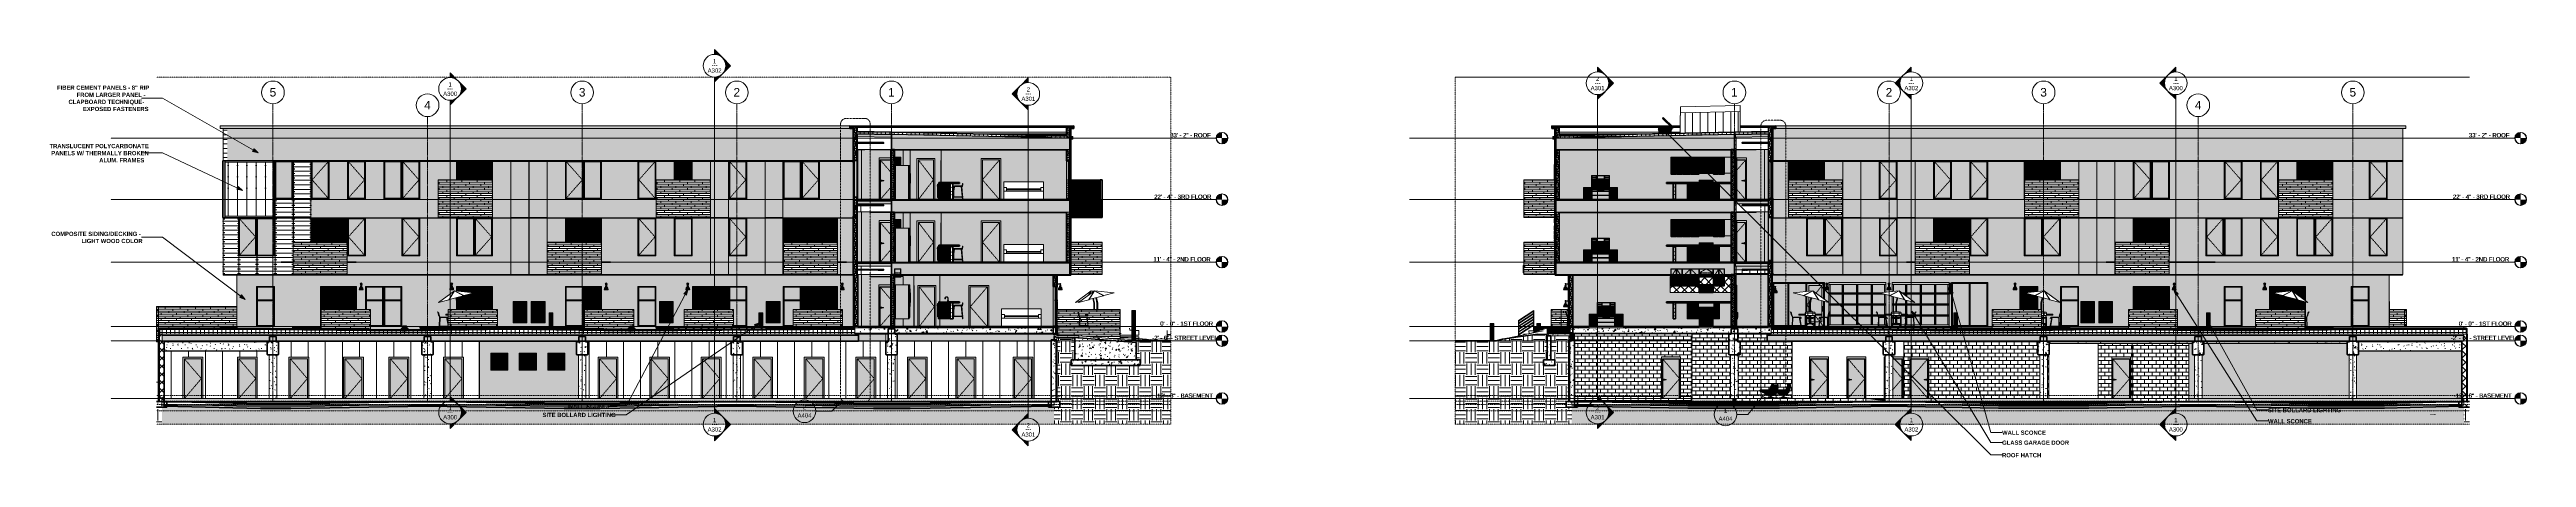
# Model space of a CAD drawing. Header units: inches. Extents: x 1701 to 6939, y -276 to 585.
import ezdxf

# ---------------------------------------------------------------- set-up
doc = ezdxf.new("R2010")
doc.units = ezdxf.units.IN
doc.header["$MEASUREMENT"] = 0
for name, pattern in [('Aligning Line 1_8_', [0.25, 0.125, -0.125]), ('Center', [1.25, 0.25, -0.1875, 0.625, -0.1875]), ('Dash', [0.25, 0.125, -0.125]), ('Dash 1_16_', [0.125, 0.0625, -0.0625]), ('Dash Dot 3_16_', [0.3125, 0.1875, -0.0625, 0, -0.0625]), ('Grid Line 1_2_', [0.875, 0.5, -0.125, 0.125, -0.125]), ('Hidden 1_8_', [0.1875, 0.125, -0.0625])]:
    doc.linetypes.add(name, pattern=pattern)
for name, color, linetype, lineweight in [('0-1', 7, 'Continuous', 5), ('0-2', 7, 'Continuous', 9), ('0-3', 165, 'Continuous', 5), ('0-4', 10, 'Continuous', 5), ('A-ANNO-SYMB', 150, 'Continuous', 9), ('A-ANNO-SYMB-1', 150, 'Dash Dot 3_16_', 9), ('A-AREA', 32, 'Continuous', 70), ('A-CLNG', 13, 'Continuous', 13), ('A-CLNG-1', 31, 'Continuous', 5), ('A-CLNG-2', 7, 'Continuous', 9), ('A-CLNG-3', 13, 'Continuous', 5), ('A-CLNG-4', 13, 'Continuous', 50), ('A-CLNG-5', 13, 'Continuous', 9), ('A-CLNG-PATT-1', 13, 'Continuous', 9), ('A-DETL-HDLN-1', 7, 'Hidden 1_8_', 9), ('A-DOOR-1', 55, 'Continuous', 9), ('A-DOOR-2', 7, 'Dash 1_16_', 9), ('A-DOOR-3', 45, 'Continuous', 9), ('A-DOOR-4', 7, 'Continuous', 9), ('A-DOOR-5', 254, 'Continuous', 9), ('A-DOOR-6', 9, 'Continuous', 9), ('A-DOOR-7', 31, 'Continuous', 9), ('A-DOOR-8', 31, 'Dash 1_16_', 9), ('A-DOOR-FRAM', 31, 'Continuous', 9), ('A-DOOR-FRAM-1', 55, 'Continuous', 9), ('A-DOOR-FRAM-2', 7, 'Continuous', 9), ('A-DOOR-FRAM-3', 9, 'Continuous', 9), ('A-DOOR-GLAZ', 31, 'Continuous', 9), ('A-FLOR', 192, 'Continuous', 13), ('A-FLOR-1', 192, 'Continuous', 5), ('A-FLOR-2', 192, 'Continuous', 50), ('A-FLOR-3', 192, 'Continuous', 9), ('A-FLOR-4', 53, 'Continuous', 5), ('A-FLOR-5', 7, 'Continuous', 9), ('A-FLOR-HRAL', 11, 'Continuous', 9), ('A-FLOR-LEVL', 51, 'Continuous', 9), ('A-FLOR-LEVL-1', 51, 'Grid Line 1_2_', 9), ('A-FLOR-LEVL-2', 147, 'Continuous', 9), ('A-FLOR-MCUT', 51, 'Continuous', 13), ('A-FLOR-PATT-1', 8, 'Continuous', 9), ('A-GENM', 5, 'Continuous', 9), ('A-GENM-1', 55, 'Continuous', 9), ('A-GENM-2', 7, 'Continuous', 9), ('A-GENM-3', 5, 'Continuous', 5), ('A-GLAZ-1', 151, 'Continuous', 9), ('A-GLAZ-2', 151, 'Continuous', 50), ('A-GLAZ-CURT', 52, 'Continuous', 9), ('A-GLAZ-CWMG', 51, 'Continuous', 9), ('A-GLAZ-CWMG-1', 51, 'Continuous', 50), ('A-GLAZ-HDLN', 1, 'Dash', 13), ('A-ROOF', 132, 'Continuous', 13), ('A-ROOF-1', 132, 'Continuous', 5), ('A-ROOF-2', 132, 'Continuous', 50), ('A-ROOF-3', 132, 'Continuous', 9), ('A-ROOF-PATT-1', 132, 'Continuous', 9), ('A-WALL', 113, 'Continuous', 13), ('A-WALL-1', 10, 'Continuous', 5), ('A-WALL-2', 50, 'Continuous', 13), ('A-WALL-3', 7, 'Continuous', 9), ('A-WALL-4', 250, 'Continuous', 50), ('A-WALL-5', 113, 'Continuous', 5), ('A-WALL-6', 113, 'Continuous', 9), ('A-WALL-7', 113, 'Continuous', 50), ('A-WALL-PATT-1', 7, 'Continuous', 9), ('A-WALL-PATT-2', 253, 'Continuous', 9), ('A-WALL-PATT-3', 252, 'Continuous', 9), ('A-WALL-PATT-4', 111, 'Continuous', 9), ('A-WALL-PATT-5', 55, 'Continuous', 9), ('C-BLDG-PADS-1', 50, 'Continuous', 13), ('C-BLDG-PADS-2', 253, 'Continuous', 9), ('C-BLDG-PADS-3', 31, 'Continuous', 5), ('C-BLDG-PADS-4', 7, 'Continuous', 9), ('C-TOPO', 7, 'Continuous', 9), ('C-TOPO-1', 250, 'Continuous', 50), ('E-LITE-EQPM', 33, 'Continuous', 9), ('G-ANNO-SYMB', 111, 'Aligning Line 1_8_', 9), ('G-ANNO-SYMB-1', 147, 'Aligning Line 1_8_', 9), ('G-ANNO-SYMB-2', 111, 'Continuous', 9), ('G-ANNO-TEXT', 231, 'Continuous', 9), ('G-IMPT', 8, 'Continuous', 9), ('I-FURN', 30, 'Continuous', 9), ('I-FURN-1', 9, 'Continuous', 9), ('I-FURN-2', 7, 'Continuous', 9), ('I-FURN-3', 27, 'Continuous', 9), ('I-FURN-4', 253, 'Continuous', 9), ('I-FURN-5', 55, 'Continuous', 9), ('I-FURN-6', 90, 'Continuous', 9), ('I-WALL-1', 8, 'Continuous', 5), ('I-WALL-2', 10, 'Continuous', 5), ('I-WALL-3', 7, 'Continuous', 9), ('I-WALL-4', 250, 'Continuous', 50), ('I-WALL-5', 50, 'Continuous', 13), ('M-EQPM', 50, 'Continuous', 9), ('P-PIPE-1', 8, 'Continuous', 5), ('P-PIPE-2', 252, 'Continuous', 9), ('P-PIPE-3', 7, 'Continuous', 9), ('P-PIPE-4', 94, 'Continuous', 9), ('P-SANR-FIXT', 6, 'Continuous', 9), ('P-SANR-FIXT-1', 55, 'Continuous', 9), ('P-SANR-FIXT-2', 7, 'Continuous', 9), ('Q-CASE', 31, 'Continuous', 9), ('Q-CASE-1', 250, 'Continuous', 50), ('Q-CASE-2', 9, 'Continuous', 9), ('Q-CASE-3', 7, 'Center', 9), ('Q-CASE-4', 7, 'Continuous', 9), ('Q-CASE-5', 55, 'Continuous', 9), ('Q-SPCQ-1', 55, 'Continuous', 9), ('Q-SPCQ-2', 7, 'Continuous', 9), ('Q-SPCQ-3', 90, 'Continuous', 9), ('Q-SPCQ-4', 254, 'Continuous', 9), ('Q-SPCQ-5', 15, 'Continuous', 9), ('S-BEAM', 12, 'Continuous', 9), ('S-BEAM-1', 41, 'Continuous', 9), ('S-BEAM-2', 7, 'Continuous', 9), ('S-BEAM-3', 12, 'Continuous', 50), ('S-COLS', 52, 'Continuous', 9), ('S-FNDN-1', 7, 'Continuous', 9), ('S-FNDN-2', 32, 'Continuous', 5), ('S-FNDN-3', 32, 'Continuous', 50), ('S-FNDN-4', 32, 'Continuous', 9), ('S-FNDN-5', 31, 'Continuous', 5), ('S-GRID-1', 1, 'Grid Line 1_2_', 9), ('S-GRID-IDEN', 1, 'Continuous', 9), ('S-STRS', 31, 'Continuous', 9)]:
    doc.layers.add(name, color=color, linetype=linetype, lineweight=lineweight)
doc.styles.add('Arial', font='arial.ttf', dxfattribs={"height": 9})
doc.styles.add('Arial_1', font='arial.ttf', dxfattribs={"height": 18})
doc.styles.add('Century Gothic', font='ufonts.com_century-gothic.ttf', dxfattribs={"height": 9})
doc.styles.add('Century Gothic_B', font='GOTHICB.TTF', dxfattribs={"height": 9})
pattern_1 = [(0, (3261.815, 68.768), (30.72, 7.68), [1.267, -21.773, 1.267, -21.773, -122.88]), (0, (3261.815, 68.768), (30.72, 7.68), [-46.08, 1.267, -44.813, 1.267, -21.773, -53.76]), (0, (3261.815, 68.768), (30.72, 7.68), [-115.2, 1.267, -14.093, 1.267, -37.133]), (120, (3273.335, 72.608), (-22.011075, 22.7643), [1.267, -21.773, 1.267, -21.773, -122.88]), (120, (3273.335, 72.608), (-22.011075, 22.7643), [-46.08, 1.267, -44.813, 1.267, -21.773, -53.76]), (120, (3273.335, 72.608), (-22.011075, 22.7643), [-115.2, 1.267, -14.093, 1.267, -37.133]), (240, (3277.175, 87.968), (-8.708925, -30.4443), [1.267, -21.773, 1.267, -21.773, -122.88]), (240, (3277.175, 87.968), (-8.708925, -30.4443), [-46.08, 1.267, -44.813, 1.267, -21.773, -53.76]), (240, (3277.175, 87.968), (-8.708925, -30.4443), [-115.2, 1.267, -14.093, 1.267, -37.133])]
pattern_2 = [(216.87, (3268.212, 84.761), (47.980943, 31.987086), [7.997, -71.971]), (206.565, (3277.808, 79.963), (-15.99371, -15.99413), [17.881, -17.881]), (198.435, (3277.808, 71.967), (-31.98674, -15.99388), [10.115, -40.461])]
pattern_3 = [(0, (3261.815, 68.768), (0, 4.798), []), (315, (3261.815, 68.768), (4.798427, 0), [6.786, -6.786]), (45, (3261.815, 68.768), (4.798427, 0), [6.786, -6.786])]
pattern_4 = [(0, (3261.815, 68.768), (24, 24), [24, -24]), (0, (3261.815, 77.768), (24, 24), [24, -24]), (0, (3261.815, 86.768), (24, 24), [24, -24]), (90, (3264.815, 89.768), (-24, 24), [24, -24]), (90, (3273.815, 89.768), (-24, 24), [24, -24]), (90, (3282.815, 89.768), (-24, 24), [24, -24])]
pattern_5 = [(50, (3261.815, 68.768), (27.5427, -2.40992), [2.88, -31.68]), (355, (3261.815, 68.768), (-5.32784, 28.88427), [2.304, -25.344]), (100.451, (3264.11, 68.567), (22.2153, 26.47393), [2.448, -26.924]), (46.184, (3261.815, 76.448), (40.9819, -6.3564), [4.32, -47.52]), (96.636, (3265.23, 75.918), (35.8907, 37.4062), [3.671, -40.386]), (351.184, (3261.815, 76.45), (35.891, 37.4062), [3.456, -38.016]), (21, (3265.655, 74.528), (22.92104, -15.46073), [2.88, -31.68]), (326, (3265.655, 74.528), (9.34353, 27.84574), [2.304, -25.344]), (71.451, (3267.565, 73.24), (32.26477, 12.3844), [2.448, -26.924]), (37.5, (3261.815, 68.768), (0.466855, 12.78271), [1.267, -23.77, 1.267, -24.461, -25.44]), (37.5, (3261.815, 68.768), (0.466855, 12.78271), [-50.765, 1.267, -24.173]), (7.5, (3261.815, 68.768), (10.10159, 15.14509), [1.267, -13.402, 1.267, -23.194, -9.696]), (7.5, (3261.815, 68.768), (10.10159, 15.14509), [-39.13, 1.267, -8.429]), (327.5, (3253.252, 68.768), (20.49916, -0.86578), [1.267, -8.333, 1.267, -28.685, -39.744]), (327.5, (3253.252, 68.768), (20.49916, -0.86578), [-39.552, 1.267, -38.477]), (317.5, (3249.412, 68.768), (22.39478, 3.84429), [1.267, -11.213, 1.267, -18.624, -28.224]), (317.5, (3249.412, 68.768), (22.39478, 3.84429), [-32.371, 1.267, -26.957])]
pattern_6 = [(161.57, (3262.295, 69.248), (-3.8399538, -1.54e-05), [0, -27.322, 3.034, 0]), (18.43, (3261.335, 69.248), (-3.8399538, 1.54e-05), [0, -27.322, 3.034, 0]), (108.43, (3262.295, 69.248), (1.919622, -9.6005246), [9.106, -21.25]), (71.57, (3261.335, 69.248), (1.919622, 9.6005246), [9.106, -21.25])]
pattern_7 = [(90, (2609.524, -152), (-36.188, 2e-15), [])]
pattern_8 = [(0, (3261.815, 68.768), (15.36, 3.84), [1.267, -10.253, 1.267, -10.253, -61.44]), (0, (3261.815, 68.768), (15.36, 3.84), [-23.04, 1.267, -21.773, 1.267, -10.253, -26.88]), (0, (3261.815, 68.768), (15.36, 3.84), [-57.6, 1.267, -6.413, 1.267, -17.933]), (120, (3267.575, 70.688), (-11.005538, 11.38215), [1.267, -10.253, 1.267, -10.253, -61.44]), (120, (3267.575, 70.688), (-11.005538, 11.38215), [-23.04, 1.267, -21.773, 1.267, -10.253, -26.88]), (120, (3267.575, 70.688), (-11.005538, 11.38215), [-57.6, 1.267, -6.413, 1.267, -17.933]), (240, (3269.495, 78.368), (-4.354462, -15.22215), [1.267, -10.253, 1.267, -10.253, -61.44]), (240, (3269.495, 78.368), (-4.354462, -15.22215), [-23.04, 1.267, -21.773, 1.267, -10.253, -26.88]), (240, (3269.495, 78.368), (-4.354462, -15.22215), [-57.6, 1.267, -6.413, 1.267, -17.933])]
pattern_9 = [(0, (3407.48, 140.604), (-38.4, 76.8), [0.392, -38.007]), (0, (3407.48, 140.996), (-38.4, 76.8), [0.392, -38.007]), (0, (3407.48, 150.204), (-38.4, 76.8), [0.392, -38.007]), (0, (3407.48, 150.596), (-38.4, 76.8), [0.392, -38.007]), (0, (3407.48, 159.804), (-38.4, 76.8), [0.392, -38.007]), (0, (3407.48, 160.196), (-38.4, 76.8), [0.392, -38.007]), (0, (3407.48, 169.404), (-38.4, 76.8), [0.392, -38.007]), (0, (3407.48, 169.796), (-38.4, 76.8), [0.392, -38.007]), (0, (3407.48, 179.004), (-38.4, 76.8), [0.392, -38.007]), (0, (3407.48, 179.396), (-38.4, 76.8), [0.392, -38.007]), (0, (3407.48, 188.604), (-38.4, 76.8), [0.392, -38.007]), (0, (3407.48, 188.996), (-38.4, 76.8), [0.392, -38.007]), (0, (3407.48, 198.204), (-38.4, 76.8), [0.392, -38.007]), (0, (3407.48, 198.596), (-38.4, 76.8), [0.392, -38.007]), (0, (3407.48, 207.804), (-38.4, 76.8), [0.392, -38.007]), (0, (3407.48, 208.196), (-38.4, 76.8), [0.392, -38.007]), (0, (3442.38, 140.604), (-38.4, 76.8), [0.392, -38.007]), (0, (3442.38, 140.996), (-38.4, 76.8), [0.392, -38.007]), (0, (3442.38, 150.204), (-38.4, 76.8), [0.392, -38.007]), (0, (3442.38, 150.596), (-38.4, 76.8), [0.392, -38.007]), (0, (3442.38, 159.804), (-38.4, 76.8), [0.392, -38.007]), (0, (3442.38, 160.196), (-38.4, 76.8), [0.392, -38.007]), (0, (3442.38, 169.404), (-38.4, 76.8), [0.392, -38.007]), (0, (3442.38, 169.796), (-38.4, 76.8), [0.392, -38.007]), (0, (3442.38, 179.004), (-38.4, 76.8), [0.392, -38.007]), (0, (3442.38, 179.396), (-38.4, 76.8), [0.392, -38.007]), (0, (3442.38, 188.604), (-38.4, 76.8), [0.392, -38.007]), (0, (3442.38, 188.996), (-38.4, 76.8), [0.392, -38.007]), (0, (3442.38, 198.204), (-38.4, 76.8), [0.392, -38.007]), (0, (3442.38, 198.596), (-38.4, 76.8), [0.392, -38.007]), (0, (3442.38, 207.804), (-38.4, 76.8), [0.392, -38.007]), (0, (3442.38, 208.196), (-38.4, 76.8), [0.392, -38.007]), (90, (3405.736, 136), (-38.4, 2e-15), [76.8, 0, 0, 0]), (90, (3406.11, 136), (-38.4, 2e-15), [76.8, 0, 0, 0]), (90, (3407.477, 140.604), (-38.4, 2e-15), [0.392, -76.407]), (90, (3407.477, 150.204), (-38.4, 2e-15), [0.392, -76.407]), (90, (3407.477, 159.804), (-38.4, 2e-15), [0.392, -76.407]), (90, (3407.477, 169.404), (-38.4, 2e-15), [0.392, -76.407]), (90, (3407.477, 179.004), (-38.4, 2e-15), [0.392, -76.407]), (90, (3407.477, 188.604), (-38.4, 2e-15), [0.393, -76.408]), (90, (3407.477, 198.204), (-38.4, 2e-15), [0.392, -76.407]), (90, (3407.477, 207.804), (-38.4, 2e-15), [0.392, -76.407]), (90, (3407.87, 140.604), (-38.4, 2e-15), [0.392, -76.407]), (90, (3407.87, 150.204), (-38.4, 2e-15), [0.392, -76.407]), (90, (3407.87, 159.804), (-38.4, 2e-15), [0.392, -76.407]), (90, (3407.87, 169.404), (-38.4, 2e-15), [0.392, -76.407]), (90, (3407.87, 179.004), (-38.4, 2e-15), [0.392, -76.407]), (90, (3407.87, 188.604), (-38.4, 2e-15), [0.393, -76.408]), (90, (3407.87, 198.204), (-38.4, 2e-15), [0.392, -76.407]), (90, (3407.87, 207.804), (-38.4, 2e-15), [0.392, -76.407]), (90, (3442.377, 140.604), (-38.4, 2e-15), [0.392, -76.407]), (90, (3442.377, 150.204), (-38.4, 2e-15), [0.392, -76.407]), (90, (3442.377, 159.804), (-38.4, 2e-15), [0.392, -76.407]), (90, (3442.377, 169.404), (-38.4, 2e-15), [0.392, -76.407]), (90, (3442.377, 179.004), (-38.4, 2e-15), [0.392, -76.407]), (90, (3442.377, 188.604), (-38.4, 2e-15), [0.393, -76.408]), (90, (3442.377, 198.204), (-38.4, 2e-15), [0.392, -76.407]), (90, (3442.377, 207.804), (-38.4, 2e-15), [0.392, -76.407]), (90, (3442.77, 140.604), (-38.4, 2e-15), [0.392, -76.407]), (90, (3442.77, 150.204), (-38.4, 2e-15), [0.392, -76.407]), (90, (3442.77, 159.804), (-38.4, 2e-15), [0.392, -76.407]), (90, (3442.77, 169.404), (-38.4, 2e-15), [0.392, -76.407]), (90, (3442.77, 179.004), (-38.4, 2e-15), [0.392, -76.407]), (90, (3442.77, 188.604), (-38.4, 2e-15), [0.393, -76.408]), (90, (3442.77, 198.204), (-38.4, 2e-15), [0.392, -76.407]), (90, (3442.77, 207.804), (-38.4, 2e-15), [0.392, -76.407]), (180, (3444.136, 136), (-38.4, 76.8), [38.025, -0.375]), (180, (3444.136, 145.6), (-38.4, 76.8), [38.025, -0.375]), (180, (3444.136, 155.2), (-38.4, 76.8), [38.025, -0.375]), (180, (3444.136, 164.8), (-38.4, 76.8), [38.025, -0.375]), (180, (3444.136, 174.4), (-38.4, 76.8), [38.025, -0.375]), (180, (3444.136, 184), (-38.4, 76.8), [38.025, -0.375]), (180, (3444.136, 193.6), (-38.4, 76.8), [38.025, -0.375]), (180, (3444.136, 203.2), (-38.4, 76.8), [38.025, -0.375])]
pattern_10 = [(0, (3261.815, 68.768), (0, 9), []), (90, (3261.815, 68.768), (-9, 6e-16), [])]
pattern_11 = [(0, (3261.815, -7.294), (15.36, 0.067), [1.267, -10.253, 1.267, -10.253, -61.44]), (0, (3261.815, -7.294), (15.36, 0.067), [-23.04, 1.267, -21.773, 1.267, -10.253, -26.88]), (0, (3261.815, -7.294), (15.36, 0.067), [-57.6, 1.267, -6.413, 1.267, -17.933]), (178.273, (3267.575, -7.261), (-11.006038677, 0.197781823), [0.634, -5.129, 0.634, -5.129, -30.734]), (178.273, (3267.575, -7.261), (-11.006038677, 0.197781823), [-11.525, 0.634, -10.891, 0.634, -5.129, -13.446]), (178.273, (3267.575, -7.261), (-11.006038677, 0.197781823), [-28.813, 0.634, -3.208, 0.634, -8.97]), (181.727, (3269.495, -7.127), (-4.35398116, -0.26533764), [0.634, -5.129, 0.634, -5.129, -30.734]), (181.727, (3269.495, -7.127), (-4.35398116, -0.26533764), [-11.525, 0.634, -10.891, 0.634, -5.129, -13.446]), (181.727, (3269.495, -7.127), (-4.35398116, -0.26533764), [-28.813, 0.634, -3.208, 0.634, -8.97])]
pattern_12 = [(0, (1929.199, 0.8), (0, 4), []), (90, (1929.199, 0.8), (-8, 8), [4, -28]), (90, (1945.199, 4.8), (-8, 8), [4, -28])]
pattern_13 = [(0, (3254.824, 136.8), (0, 4), []), (90, (3254.824, 136.8), (-8, 8), [4, -28]), (90, (3270.824, 140.8), (-8, 8), [4, -28])]
pattern_14 = [(0, (2755.624, 136.8), (0, 4), []), (90, (2755.624, 136.8), (-8, 8), [4, -28]), (90, (2771.624, 140.8), (-8, 8), [4, -28])]
pattern_15 = [(0, (2217.836, 136.8), (0, 4), []), (90, (2217.836, 136.8), (-8, 8), [4, -28]), (90, (2233.836, 140.8), (-8, 8), [4, -28])]
pattern_16 = [(0, (2985.649, 268.8), (0, 4), []), (90, (2985.649, 268.8), (-8, 8), [4, -28]), (90, (3001.649, 272.8), (-8, 8), [4, -28])]
pattern_17 = [(0, (2524.849, 268.8), (0, 4), []), (90, (2524.849, 268.8), (-8, 8), [4, -28]), (90, (2540.849, 272.8), (-8, 8), [4, -28])]
pattern_18 = [(216.87, (-1682.499, 84.761), (47.980943, 31.9870857), [7.997, -71.971]), (206.565, (-1672.903, 79.963), (-15.993714, -15.994133), [17.881, -17.881]), (198.435, (-1672.903, 71.967), (-31.98674, -15.99388), [10.115, -40.461])]
pattern_19 = [(0, (-1688.897, 68.768), (0, 4.798), []), (315, (-1688.897, 68.768), (4.7984266, 0), [6.786, -6.786]), (45, (-1688.897, 68.768), (4.7984266, 0), [6.786, -6.786])]
pattern_20 = [(0, (-1688.897, 68.768), (24, 24), [24, -24]), (0, (-1688.897, 77.768), (24, 24), [24, -24]), (0, (-1688.897, 86.768), (24, 24), [24, -24]), (90, (-1685.897, 89.768), (-24, 24), [24, -24]), (90, (-1676.897, 89.768), (-24, 24), [24, -24]), (90, (-1667.897, 89.768), (-24, 24), [24, -24])]
pattern_21 = [(50, (-1688.897, 68.768), (27.5427, -2.40992), [2.88, -31.68]), (355, (-1688.897, 68.768), (-5.32784, 28.88427), [2.304, -25.344]), (100.451, (-1686.6, 68.567), (22.21532, 26.47393), [2.448, -26.924]), (46.184, (-1688.897, 76.448), (40.9819, -6.3564), [4.32, -47.52]), (96.636, (-1685.482, 75.918), (35.89075, 37.4062), [3.671, -40.386]), (351.184, (-1688.897, 76.45), (35.891, 37.4062), [3.456, -38.016]), (21, (-1685.057, 74.528), (22.92104, -15.46073), [2.88, -31.68]), (326, (-1685.057, 74.528), (9.34353, 27.84574), [2.304, -25.344]), (71.451, (-1683.147, 73.24), (32.26477, 12.38442), [2.448, -26.924]), (37.5, (-1688.897, 68.768), (0.466855, 12.782707), [1.267, -23.77, 1.267, -24.461, -25.44]), (37.5, (-1688.897, 68.768), (0.466855, 12.782707), [-50.765, 1.267, -24.173]), (7.5, (-1688.897, 68.768), (10.10159, 15.14509), [1.267, -13.402, 1.267, -23.194, -9.696]), (7.5, (-1688.897, 68.768), (10.10159, 15.14509), [-39.13, 1.267, -8.429]), (327.5, (-1697.46, 68.768), (20.49916, -0.86578), [1.267, -8.333, 1.267, -28.685, -39.744]), (327.5, (-1697.46, 68.768), (20.49916, -0.86578), [-39.552, 1.267, -38.477]), (317.5, (-1701.3, 68.768), (22.39478, 3.84429), [1.267, -11.213, 1.267, -18.624, -28.224]), (317.5, (-1701.3, 68.768), (22.39478, 3.84429), [-32.371, 1.267, -26.957])]
pattern_22 = [(0, (-1688.897, 68.768), (30.72, 7.68), [1.267, -21.773, 1.267, -21.773, -122.88]), (0, (-1688.897, 68.768), (30.72, 7.68), [-46.08, 1.267, -44.813, 1.267, -21.773, -53.76]), (0, (-1688.897, 68.768), (30.72, 7.68), [-115.2, 1.267, -14.093, 1.267, -37.133]), (120, (-1677.377, 72.608), (-22.011075, 22.7643), [1.267, -21.773, 1.267, -21.773, -122.88]), (120, (-1677.377, 72.608), (-22.011075, 22.7643), [-46.08, 1.267, -44.813, 1.267, -21.773, -53.76]), (120, (-1677.377, 72.608), (-22.011075, 22.7643), [-115.2, 1.267, -14.093, 1.267, -37.133]), (240, (-1673.537, 87.968), (-8.708925, -30.4443), [1.267, -21.773, 1.267, -21.773, -122.88]), (240, (-1673.537, 87.968), (-8.708925, -30.4443), [-46.08, 1.267, -44.813, 1.267, -21.773, -53.76]), (240, (-1673.537, 87.968), (-8.708925, -30.4443), [-115.2, 1.267, -14.093, 1.267, -37.133])]
pattern_23 = [(161.57, (-1688.417, 69.248), (-3.8399538, -1.544e-05), [0, -27.322, 3.034, 0]), (18.43, (-1689.377, 69.248), (-3.8399538, 1.544e-05), [0, -27.322, 3.034, 0]), (108.43, (-1688.417, 69.248), (1.919622, -9.6005246), [9.106, -21.25]), (71.57, (-1689.377, 69.248), (1.919622, 9.6005246), [9.106, -21.25])]
pattern_24 = [(0, (-3120.274, -152), (0, 8), []), (90, (-3120.274, -152), (-8, 8), [8, -8])]
pattern_25 = [(0, (-2524.324, -152), (0, 8), []), (90, (-2524.324, -152), (-8, 8), [8, -8])]
pattern_26 = [(0, (-3481.324, -152), (0, 8), []), (90, (-3481.324, -152), (-8, 8), [8, -8])]
pattern_27 = [(0, (7056.429, 68.768), (30.72, 7.68), [1.267, -21.773, 1.267, -21.773, -122.88]), (0, (7056.429, 68.768), (30.72, 7.68), [-46.08, 1.267, -44.813, 1.267, -21.773, -53.76]), (0, (7056.429, 68.768), (30.72, 7.68), [-115.2, 1.267, -14.093, 1.267, -37.133]), (120, (7067.949, 72.608), (-22.011075, 22.7643), [1.267, -21.773, 1.267, -21.773, -122.88]), (120, (7067.949, 72.608), (-22.011075, 22.7643), [-46.08, 1.267, -44.813, 1.267, -21.773, -53.76]), (120, (7067.949, 72.608), (-22.011075, 22.7643), [-115.2, 1.267, -14.093, 1.267, -37.133]), (240, (7071.789, 87.968), (-8.708925, -30.4443), [1.267, -21.773, 1.267, -21.773, -122.88]), (240, (7071.789, 87.968), (-8.708925, -30.4443), [-46.08, 1.267, -44.813, 1.267, -21.773, -53.76]), (240, (7071.789, 87.968), (-8.708925, -30.4443), [-115.2, 1.267, -14.093, 1.267, -37.133])]
pattern_28 = [(0, (7056.4288, 68.768), (15.36, 3.84), [1.267, -10.253, 1.267, -10.253, -61.44]), (0, (7056.4288, 68.768), (15.36, 3.84), [-23.04, 1.267, -21.773, 1.267, -10.253, -26.88]), (0, (7056.4288, 68.768), (15.36, 3.84), [-57.6, 1.267, -6.413, 1.267, -17.933]), (120, (7062.1888, 70.688), (-11.0055376, 11.38215), [1.267, -10.253, 1.267, -10.253, -61.44]), (120, (7062.1888, 70.688), (-11.0055376, 11.38215), [-23.04, 1.267, -21.773, 1.267, -10.253, -26.88]), (120, (7062.1888, 70.688), (-11.0055376, 11.38215), [-57.6, 1.267, -6.413, 1.267, -17.933]), (240, (7064.1088, 78.368), (-4.3544624, -15.22215), [1.267, -10.253, 1.267, -10.253, -61.44]), (240, (7064.1088, 78.368), (-4.3544624, -15.22215), [-23.04, 1.267, -21.773, 1.267, -10.253, -26.88]), (240, (7064.1088, 78.368), (-4.3544624, -15.22215), [-57.6, 1.267, -6.413, 1.267, -17.933])]
pattern_29 = [(0, (7056.429, 68.768), (0, 4.798), []), (315, (7056.4288, 68.768), (4.7984266, 0), [6.786, -6.786]), (45, (7056.4288, 68.768), (4.7984266, 0), [6.786, -6.786])]
pattern_30 = [(161.57, (7056.9088, 69.248), (-3.8399538, -1.544e-05), [0, -27.322, 3.034, 0]), (18.43, (7055.9488, 69.248), (-3.8399538, 1.544e-05), [0, -27.322, 3.034, 0]), (108.43, (7056.9088, 69.248), (1.919622, -9.6005246), [9.106, -21.25]), (71.57, (7055.9488, 69.248), (1.919622, 9.6005246), [9.106, -21.25])]
pattern_31 = [(0, (5490.8768, 268.8), (0, 4), []), (90, (5490.877, 268.8), (-8, 8), [4, -28]), (90, (5506.877, 272.8), (-8, 8), [4, -28])]
pattern_32 = [(0, (5990.0768, 268.8), (0, 4), []), (90, (5990.077, 268.8), (-8, 8), [4, -28]), (90, (6006.077, 272.8), (-8, 8), [4, -28])]
pattern_33 = [(0, (7056.429, 68.768), (0, 9), []), (90, (7056.429, 68.768), (-9, 6e-16), [])]
pattern_34 = [(0, (7056.428764, -6.092), (15.36, 0.067), [1.267, -10.253, 1.267, -10.253, -61.44]), (0, (7056.428764, -6.092), (15.36, 0.067), [-23.04, 1.267, -21.773, 1.267, -10.253, -26.88]), (0, (7056.428764, -6.092), (15.36, 0.067), [-57.6, 1.267, -6.413, 1.267, -17.933]), (178.268, (7062.18876, -6.058), (-11.006021375, 0.19874228), [0.634, -5.129, 0.634, -5.129, -30.734]), (178.268, (7062.18876, -6.058), (-11.006021375, 0.19874228), [-11.525, 0.634, -10.891, 0.634, -5.129, -13.446]), (178.268, (7062.18876, -6.058), (-11.006021375, 0.19874228), [-28.813, 0.634, -3.208, 0.634, -8.97]), (181.732, (7064.10876, -5.924), (-4.354957531, -0.26574782), [0.634, -5.129, 0.634, -5.129, -30.734]), (181.732, (7064.10876, -5.924), (-4.354957531, -0.26574782), [-11.525, 0.634, -10.891, 0.634, -5.129, -13.446]), (181.732, (7064.10876, -5.924), (-4.354957531, -0.26574782), [-28.813, 0.634, -3.208, 0.634, -8.97])]
pattern_35 = [(0, (4878.6018, 0.8), (0, 4), []), (90, (4878.602, 0.8), (-8, 8), [4, -28]), (90, (4894.602, 4.8), (-8, 8), [4, -28])]
pattern_36 = [(0, (5759.3018, 136.8), (0, 4), []), (90, (5759.302, 136.8), (-8, 8), [4, -28]), (90, (5775.302, 140.8), (-8, 8), [4, -28])]
pattern_37 = [(0, (6181.7018, 136.8), (0, 4), []), (90, (6181.702, 136.8), (-8, 8), [4, -28]), (90, (6197.702, 140.8), (-8, 8), [4, -28])]
pattern_38 = [(0, (6527.4898, 268.8), (0, 4), []), (90, (6527.49, 268.8), (-8, 8), [4, -28]), (90, (6543.49, 272.8), (-8, 8), [4, -28])]
pattern_39 = [(50, (7056.429, 68.768), (27.5427, -2.40992), [2.88, -31.68]), (355, (7056.43, 68.768), (-5.32784, 28.88427), [2.304, -25.344]), (100.451, (7058.725, 68.567), (22.21532, 26.47393), [2.448, -26.924]), (46.184, (7056.43, 76.448), (40.9819, -6.3564), [4.32, -47.52]), (96.636, (7059.844, 75.918), (35.89075, 37.4062), [3.671, -40.386]), (351.184, (7056.43, 76.45), (35.891, 37.4062), [3.456, -38.016]), (21, (7060.269, 74.528), (22.92104, -15.46073), [2.88, -31.68]), (326, (7060.27, 74.528), (9.34353, 27.84574), [2.304, -25.344]), (71.451, (7062.18, 73.24), (32.26477, 12.38442), [2.448, -26.924]), (37.5, (7056.429, 68.768), (0.466855, 12.782707), [1.267, -23.77, 1.267, -24.461, -25.44]), (37.5, (7056.429, 68.768), (0.466855, 12.782707), [-50.765, 1.267, -24.173]), (7.5, (7056.429, 68.768), (10.10159, 15.14509), [1.267, -13.402, 1.267, -23.194, -9.696]), (7.5, (7056.429, 68.768), (10.10159, 15.14509), [-39.13, 1.267, -8.429]), (327.5, (7047.866, 68.768), (20.49916, -0.86578), [1.267, -8.333, 1.267, -28.685, -39.744]), (327.5, (7047.866, 68.768), (20.49916, -0.86578), [-39.552, 1.267, -38.477]), (317.5, (7044.026, 68.768), (22.39478, 3.84429), [1.267, -11.213, 1.267, -18.624, -28.224]), (317.5, (7044.026, 68.768), (22.39478, 3.84429), [-32.371, 1.267, -26.957])]
pattern_40 = [(0, (7056.429, 221.003), (30.72, 5.431), [1.267, -21.773, 1.267, -21.773, -122.88]), (0, (7056.429, 221.003), (30.72, 5.431), [-46.08, 1.267, -44.813, 1.267, -21.773, -53.76]), (0, (7056.429, 221.003), (30.72, 5.431), [-115.2, 1.267, -14.093, 1.267, -37.133]), (129.232, (7067.949, 223.718), (-22.01134, 16.097085), [1.002, -17.213, 1.002, -114.358]), (129.232, (7067.949, 223.718), (-22.01134, 16.097085), [-19.217, -17.213, 1.002, -35.428, -60.716]), (129.232, (7067.949, 223.718), (-22.01134, 16.097085), [-72.859, 1.002, -17.213, 1.002, -41.499]), (129.232, (7067.949, 223.718), (-22.01134, 16.097085), [-92.075, -11.141, 1.002, -29.356]), (230.768, (7071.789, 234.58), (-8.709237, -21.527142), [1.002, -17.213, 1.002, -114.358]), (230.768, (7071.789, 234.58), (-8.709237, -21.527142), [-19.217, -17.213, 1.002, -35.428, -60.716]), (230.768, (7071.789, 234.58), (-8.709237, -21.527142), [-72.859, 1.002, -17.213, 1.002, -41.499]), (230.768, (7071.789, 234.58), (-8.709237, -21.527142), [-92.075, -11.141, 1.002, -29.356])]

# ---------------------------------------------------------------- blocks, each defined once
blk = doc.blocks.new('Single-Flush - 32_ x 84_-1372863-SECTION _ CENTER LOOKING WEST')
at = {"layer": 'A-DOOR-1'}
blk.add_hatch(color=256, dxfattribs=at).paths.add_polyline_path([(3569.2, 0), (3572.1, 0), (3572.1, 84), (3540.1, 84), (3540.1, 0)], flags=0)
at = {"layer": 'A-DOOR-FRAM-1'}
blk.add_hatch(color=256, dxfattribs=at).paths.add_polyline_path([(3537.1, 0), (3540.1, 0), (3540.1, 84), (3572.1, 84), (3572.1, 0), (3575.1, 0), (3575.1, 87), (3537.1, 87), (3537.1, 22.7)], flags=0)
at = {"layer": 'A-DOOR-2'}
for p in [(3540.1, 84), (3540.1, 0)]:
    blk.add_line(p, (3572.1, 42), dxfattribs=at)
at = {"layer": 'A-DOOR-FRAM-2'}
for p, q in [((3537.1, 87), (3537.1, 0)), ((3575.1, 87), (3537.1, 87)), ((3540.1, 0), (3540.1, 84)), ((3540.1, 84), (3572.1, 84)), ((3572.1, 84), (3572.1, 0)), ((3575.1, 0), (3575.1, 87))]:
    blk.add_line(p, q, dxfattribs=at)
blk = doc.blocks.new('Single-Flush - 36_ x 84_-1372824-SECTION _ CENTER LOOKING WEST')
at = {"layer": 'A-DOOR-FRAM-1'}
blk.add_hatch(color=256, dxfattribs=at).paths.add_polyline_path([(3528.7, 0), (3529.7, 0), (3529.7, 87), (3528.7, 87), (3528.7, 22.7)], flags=0)
at = {"layer": 'A-DOOR-FRAM-2'}
for p, q in [((3528.7, 87), (3529.7, 87)), ((3529.7, 87), (3529.7, 0))]:
    blk.add_line(p, q, dxfattribs=at)
blk = doc.blocks.new('Single-Flush - 36_ x 84_-V5-SECTION _ CENTER LOOKING WEST')
at = {"layer": 'A-DOOR-1'}
blk.add_hatch(color=256, dxfattribs=at).paths.add_polyline_path([(3673.8, 268), (3709.8, 268), (3709.8, 352), (3673.8, 352), (3673.8, 316)], flags=0)
at = {"layer": 'A-DOOR-FRAM-1'}
blk.add_hatch(color=256, dxfattribs=at).paths.add_polyline_path([(3670.8, 268), (3673.8, 268), (3673.8, 352), (3709.8, 352), (3709.8, 268), (3712.8, 268), (3712.8, 355), (3670.8, 355), (3670.8, 343.6)], flags=0)
at = {"layer": 'A-DOOR-2'}
for p in [(3709.8, 352), (3709.8, 268)]:
    blk.add_line(p, (3673.8, 310), dxfattribs=at)
at = {"layer": 'A-DOOR-FRAM-2'}
for p, q in [((3670.8, 355), (3670.8, 268)), ((3712.8, 355), (3670.8, 355)), ((3673.8, 268), (3673.8, 352)), ((3673.8, 352), (3709.8, 352)), ((3709.8, 352), (3709.8, 268)), ((3712.8, 268), (3712.8, 355))]:
    blk.add_line(p, q, dxfattribs=at)
blk = doc.blocks.new('FOLDING_SLIDING CLOSET - 42_ x 80_-1372832-SECTION _ CENTER LOOKING WEST')
at = {"layer": 'A-DOOR-3'}
h = blk.add_hatch(color=256, dxfattribs=at)
h.paths.add_polyline_path([(3585.7, 300.5), (3586.5, 300.5), (3586.5, 302), (3585.7, 302)], flags=0)
h.paths.add_polyline_path([(3585.7, 304), (3586.5, 304), (3586.5, 350.7), (3585.7, 350.7), (3585.7, 309.2)], flags=0)
at = {"layer": 'A-DOOR-4'}
for p, q in [((3585.7, 350.7), (3586.5, 350.7)), ((3585.7, 304), (3585.7, 350.7)), ((3585.7, 300.5), (3585.7, 302))]:
    blk.add_line(p, q, dxfattribs=at)
blk = doc.blocks.new('OD_CW_Countertop - OD_CW_Countertop-2487585-SECTION _ CENTER LOOKING WEST')
at = {"layer": 'Q-CASE'}
h = blk.add_hatch(dxfattribs=at)
h.set_pattern_fill('FP_3', color=256, style=0, pattern_type=2)
h.set_pattern_definition(pattern_3)
h.paths.add_polyline_path([(3610.3, 170), (3624.9, 170), (3624.9, 172), (3581.5, 172), (3581.5, 170), (3610.3, 170)], flags=0)
at = {"layer": 'Q-CASE-1'}
for p, q in [((3581.5, 172), (3581.5, 170)), ((3624.9, 172), (3581.5, 172)), ((3581.5, 170), (3624.9, 170)), ((3624.9, 170), (3624.9, 172))]:
    blk.add_line(p, q, dxfattribs=at)
blk = doc.blocks.new('Refrigerator_-_Side-by-Side_6047 - 36_ X 30_-345559-SECTION _ CENTER LOOKING WEST')
at = {"layer": 'Q-SPCQ-1'}
for points in [[(3516, 136), (3517.7, 136), (3517.7, 208), (3489.9, 208), (3489.9, 136), (3502.2, 136)], [(3519.9, 138.9), (3519.9, 208), (3517.9, 208), (3517.9, 138.9)], [(3520.6, 162.2), (3520.8, 162.2), (3521.9, 177.9), (3521.9, 184.3), (3520.8, 200), (3519.9, 200), (3519.9, 199.8), (3520.6, 199.8), (3521.7, 184.3), (3521.7, 177.9), (3520.6, 162.5), (3519.9, 162.5), (3519.9, 162.2), (3520.6, 162.2)], [(3518.9, 136.4), (3518.9, 138.9), (3517.9, 138.9), (3517.9, 136.4)]]:
    blk.add_hatch(color=256, dxfattribs=at).paths.add_polyline_path(points, flags=0)
at = {"layer": 'Q-SPCQ-2'}
for p, q in [((3517.7, 208), (3489.9, 208)), ((3489.9, 208), (3489.9, 136)), ((3517.7, 136), (3517.7, 208)), ((3517.9, 138.9), (3517.9, 208)), ((3517.9, 208), (3519.9, 208)), ((3519.9, 208), (3519.9, 138.9)), ((3520.8, 200), (3519.9, 200)), ((3519.9, 199.8), (3520.6, 199.8)), ((3520.6, 162.5), (3519.9, 162.5)), ((3519.9, 162.2), (3520.8, 162.2)), ((3520.6, 199.8), (3521.7, 184.3)), ((3521.7, 177.9), (3520.6, 162.5)), ((3521.9, 184.3), (3520.8, 200)), ((3520.8, 162.2), (3521.9, 177.9)), ((3521.7, 184.3), (3521.7, 177.9)), ((3521.9, 177.9), (3521.9, 184.3)), ((3489.9, 136), (3517.7, 136)), ((3518.9, 138.9), (3517.9, 138.9)), ((3517.9, 138.9), (3517.9, 136.4)), ((3517.9, 138.9), (3519.9, 138.9)), ((3517.9, 136.4), (3518.9, 136.4)), ((3518.9, 136.4), (3518.9, 138.9))]:
    blk.add_line(p, q, dxfattribs=at)
blk = doc.blocks.new('Dishwasher_15404 - 34_ counter-547918-SECTION _ CENTER LOOKING WEST')
at = {"layer": 'Q-SPCQ-1'}
h = blk.add_hatch(color=256, dxfattribs=at)
h.paths.add_polyline_path([(3578.4, 164.2), (3578.4, 165.3), (3578.2, 165.3), (3578.2, 164.2)], flags=0)
h.paths.add_polyline_path([(3578.4, 165.9), (3578.4, 166.2), (3578.2, 166.1), (3578.2, 165.9), (3578.4, 165.9)], flags=0)
for points in [[(3578.4, 165.3), (3578.4, 165.9), (3578.2, 165.9), (3578.2, 165.3)], [(3578.4, 164.1), (3578.7, 164.1), (3578.7, 166.8), (3578.4, 166.8), (3578.4, 166)], [(3578.4, 163.3), (3578.7, 163.4), (3578.7, 164.1), (3578.4, 164.1), (3578.4, 163.4)], [(3578.7, 166.8), (3579.7, 166.8), (3579.7, 168.5), (3578.7, 168.5)], [(3578.7, 140.3), (3578.9, 140.3), (3578.9, 166.8), (3578.7, 166.8), (3578.7, 140.3)], [(3578.9, 140.3), (3580.3, 140.3), (3580.3, 166.8), (3578.9, 166.8), (3578.9, 143)], [(3583.6, 166.8), (3605.5, 166.8), (3605.5, 168.5), (3579.7, 168.5), (3579.7, 166.8), (3581.8, 166.8)], [(3580.3, 140.3), (3580.5, 140.3), (3580.5, 166.8), (3580.3, 166.8), (3580.3, 140.3)], [(3581, 140.3), (3581.5, 140.3), (3581.5, 140.7), (3581, 140.7), (3581, 160.7), (3581.5, 160.7), (3581.5, 161.5), (3605.5, 161.5), (3605.5, 166.8), (3580.5, 166.8), (3580.5, 140.3)], [(3580.3, 139.9), (3584.5, 139.9), (3584.5, 140), (3581.5, 140), (3581.5, 140.3), (3580.3, 140.3)], [(3584.5, 136), (3584.5, 139.9), (3581.9, 139.9), (3581.9, 136)]]:
    blk.add_hatch(color=256, dxfattribs=at).paths.add_polyline_path(points, flags=0)
h = blk.add_hatch(color=256, dxfattribs=at)
h.paths.add_polyline_path([(3580.5, 136), (3581.9, 136), (3581.9, 139.9), (3580.4, 139.9), (3580.4, 139.6), (3580.8, 139.6), (3580.8, 139.4), (3580.3, 139.4), (3580.3, 139.2), (3580.8, 139.2), (3580.8, 139), (3580.3, 139), (3580.3, 138.8), (3580.8, 138.8), (3580.8, 138.6), (3580.3, 138.6), (3580.3, 138.4), (3580.8, 138.4), (3580.8, 138.2), (3580.3, 138.2), (3580.3, 138), (3580.8, 138), (3580.8, 137.8), (3580.3, 137.8), (3580.3, 137.6), (3580.8, 137.6), (3580.8, 137.4), (3580.3, 137.4), (3580.3, 137.2), (3580.8, 137.2), (3580.8, 137), (3580.3, 137), (3580.3, 136.8), (3580.8, 136.8), (3580.8, 136.6), (3580.3, 136.6), (3580.3, 136), (3580.4, 136)], flags=0)
h.paths.add_polyline_path([(3580.4, 139.6), (3580.4, 139.6), (3580.4, 139.9), (3580.4, 139.6)], flags=0)
at = {"layer": 'Q-SPCQ-2'}
for p, q in [((3578.4, 166.2), (3578.2, 166.2)), ((3578.2, 166), (3578.2, 166.2)), ((3578.2, 165.3), (3578.2, 165.9)), ((3578.2, 165.9), (3578.4, 165.9)), ((3578.2, 164.2), (3578.2, 165.3)), ((3578.4, 165.3), (3578.2, 165.3)), ((3578.2, 164.2), (3578.4, 164.2)), ((3578.4, 164.1), (3578.4, 166.8)), ((3578.7, 166.8), (3578.4, 166.8)), ((3578.4, 163.3), (3578.4, 164.1)), ((3578.4, 163.3), (3578.7, 163.3)), ((3578.7, 168.5), (3578.7, 166.8)), ((3578.7, 168.5), (3579.7, 168.5)), ((3578.7, 166.8), (3578.7, 140.3)), ((3578.7, 166.8), (3578.9, 166.8)), ((3578.9, 166.8), (3580.3, 166.8)), ((3579.7, 168.5), (3605.5, 168.5)), ((3605.5, 166.8), (3579.7, 166.8)), ((3580.3, 166.8), (3580.3, 140.3)), ((3580.3, 166.8), (3580.3, 140.3)), ((3580.5, 166.8), (3605.5, 166.8)), ((3578.9, 140.3), (3578.7, 140.3)), ((3580.3, 140.3), (3578.9, 140.3)), ((3580.3, 140.3), (3581.5, 140.3)), ((3580.3, 139.9), (3580.3, 140.3)), ((3584.5, 139.9), (3580.3, 139.9)), ((3580.3, 139.9), (3580.3, 139.6)), ((3580.3, 139.6), (3580.3, 139.6)), ((3580.3, 139.6), (3580.8, 139.6)), ((3580.3, 139.4), (3580.3, 139.2)), ((3580.3, 139.4), (3580.3, 139.4)), ((3580.8, 139.4), (3580.3, 139.4)), ((3580.3, 139.2), (3580.3, 139.2)), ((3580.3, 139.2), (3580.8, 139.2)), ((3580.3, 139), (3580.3, 138.8)), ((3580.3, 139), (3580.3, 139)), ((3580.8, 139), (3580.3, 139)), ((3580.3, 138.8), (3580.3, 138.8)), ((3580.3, 138.8), (3580.8, 138.8)), ((3580.3, 138.6), (3580.3, 138.4)), ((3580.3, 138.6), (3580.3, 138.6)), ((3580.8, 138.6), (3580.3, 138.6)), ((3580.3, 138.4), (3580.3, 138.4)), ((3580.3, 138.4), (3580.8, 138.4)), ((3580.3, 138.2), (3580.3, 138)), ((3580.3, 138.2), (3580.3, 138.2)), ((3580.8, 138.2), (3580.3, 138.2)), ((3580.3, 138), (3580.3, 138)), ((3580.3, 138), (3580.8, 138)), ((3580.3, 137.8), (3580.3, 137.6)), ((3580.3, 137.8), (3580.3, 137.8)), ((3580.8, 137.8), (3580.3, 137.8)), ((3580.3, 137.6), (3580.3, 137.6)), ((3580.3, 137.6), (3580.8, 137.6)), ((3580.3, 137.4), (3580.3, 137.2)), ((3580.3, 137.4), (3580.3, 137.4)), ((3580.8, 137.4), (3580.3, 137.4)), ((3580.3, 137.2), (3580.3, 137.2)), ((3580.3, 137.2), (3580.8, 137.2)), ((3580.3, 137), (3580.3, 136.8)), ((3580.3, 137), (3580.3, 137)), ((3580.8, 137), (3580.3, 137)), ((3580.3, 136.8), (3580.3, 136.8)), ((3580.3, 136.8), (3580.8, 136.8)), ((3580.3, 136.6), (3580.3, 136)), ((3580.8, 136.6), (3580.3, 136.6)), ((3581.5, 140.3), (3580.5, 140.3)), ((3580.8, 139.6), (3580.8, 139.4)), ((3580.8, 139.2), (3580.8, 139)), ((3580.8, 138.8), (3580.8, 138.6)), ((3580.8, 138.4), (3580.8, 138.2)), ((3580.8, 138), (3580.8, 137.8)), ((3580.8, 137.6), (3580.8, 137.4)), ((3580.8, 137.2), (3580.8, 137)), ((3580.8, 136.8), (3580.8, 136.6)), ((3581.9, 139.9), (3584.5, 139.9))]:
    blk.add_line(p, q, dxfattribs=at)
blk = doc.blocks.new('Bar_Stool_6722_1_ - Bar_Stool_6722_1_-1229311-SECTION _ CENTER LOOKING WEST')
at = {"layer": 'I-FURN-1'}
for points in [[(3612.4, 136), (3614.3, 163.1), (3614.5, 163.4), (3614.8, 163.5), (3631.6, 163.5), (3632.5, 168.8), (3631.5, 169), (3630.7, 164.5), (3614.7, 164.5), (3614.1, 164.3), (3613.5, 163.8), (3613.3, 163.1), (3611.4, 136), (3611.9, 136)], [(3632.5, 136), (3630.3, 163.5), (3628.9, 163.5), (3631.8, 136)], [(3612.4, 150.1), (3612.5, 151.2), (3612.4, 151.2)], [(3631.2, 141.2), (3631.1, 142.2), (3612.8, 142.2), (3612.8, 141.2), (3628.9, 141.2)], [(3632.1, 142.2), (3632.1, 143.2), (3631.9, 143.2), (3632, 142.2)]]:
    blk.add_hatch(color=256, dxfattribs=at).paths.add_polyline_path(points, flags=0)
at = {"layer": 'I-FURN-2'}
for p, q in [((3613.3, 163.1), (3611.4, 136)), ((3612.4, 136), (3614.3, 163)), ((3614.2, 161.3), (3614.4, 161.3)), ((3614.4, 162.8), (3614.6, 163.4)), ((3614.4, 161.3), (3614.4, 162.8)), ((3630.7, 164.5), (3614.8, 164.5)), ((3614.8, 163.5), (3631.6, 163.5)), ((3630.5, 165), (3614.9, 165)), ((3630.3, 163.5), (3628.9, 163.5)), ((3628.9, 163.5), (3631.8, 136)), ((3632.5, 136), (3630.3, 163.5)), ((3630.8, 164.9), (3630.5, 165)), ((3631.3, 170), (3630.6, 165.8)), ((3630.6, 165.8), (3630.8, 165.6)), ((3630.7, 164.5), (3631.5, 169)), ((3630.8, 165.6), (3630.9, 165.6)), ((3630.8, 164.7), (3630.8, 164.9)), ((3631.5, 169), (3632.5, 168.8)), ((3631.6, 163.5), (3632.5, 168.8)), ((3632.4, 168.9), (3632.5, 169.7)), ((3632.5, 169.7), (3632.5, 170)), ((3611.4, 136), (3612.4, 136)), ((3612.4, 150.1), (3612.4, 151.2)), ((3612.4, 151.2), (3612.5, 151.2)), ((3612.8, 142.2), (3612.8, 141.2)), ((3631.1, 142.2), (3612.8, 142.2)), ((3612.8, 141.2), (3631.2, 141.2)), ((3631.2, 141.2), (3631.1, 142.2)), ((3631.8, 136), (3632.5, 136)), ((3631.9, 143.2), (3632.1, 143.2)), ((3632.1, 143.2), (3632.1, 142.2))]:
    blk.add_line(p, q, dxfattribs=at)
for centre, radius, start, end in [((3614.4, 162.8), 1.87, 160, 229.6759), ((3614.9, 162.6), 2.4, 90, 160), ((3614.8, 163), 1.5, 90, 175.9457), ((3614.8, 163), 0.5, 90, 175.9457), ((3631.9, 168.6), 1.51, 65.6531, 114.3469)]:
    blk.add_arc(centre, radius, start, end, dxfattribs=at)
blk = doc.blocks.new('Couch-Both_Arms-Generic - 1-1352606-SECTION _ CENTER LOOKING WEST')
at = {"layer": 'I-FURN'}
for p, q in [((3802.9, 173.5), (3718.9, 173.5)), ((3718.9, 173.5), (3718.9, 161.7)), ((3724.9, 161.7), (3718.9, 161.7)), ((3718.9, 161.7), (3718.9, 154)), ((3724.9, 158.5), (3724.9, 161.7)), ((3796.9, 158.5), (3724.9, 158.5)), ((3724.9, 158.5), (3724.9, 154)), ((3802.9, 161.7), (3796.9, 161.7)), ((3796.9, 161.7), (3796.9, 158.5)), ((3796.9, 154), (3796.9, 158.5)), ((3802.9, 161.7), (3802.9, 173.5)), ((3802.9, 154), (3802.9, 161.7)), ((3718.9, 154), (3724.9, 154)), ((3724.9, 157), (3796.9, 157)), ((3724.9, 154), (3796.9, 154)), ((3796.9, 154), (3802.9, 154))]:
    blk.add_line(p, q, dxfattribs=at)
at = {"layer": 'I-FURN-2'}
for p, q in [((3718.9, 136), (3718.9, 154)), ((3802.9, 154), (3802.9, 136))]:
    blk.add_line(p, q, dxfattribs=at)
blk = doc.blocks.new('OD_CW_Countertop - OD_CW_Countertop-V6-SECTION _ CENTER LOOKING WEST')
at = {"layer": 'Q-CASE'}
h = blk.add_hatch(dxfattribs=at)
h.set_pattern_fill('FP_3', color=256, style=0, pattern_type=2)
h.set_pattern_definition(pattern_3)
h.paths.add_polyline_path([(3602.7, 302), (3624.9, 302), (3624.9, 304), (3581.5, 304), (3581.5, 302), (3591.2, 302)], flags=0)
at = {"layer": 'Q-CASE-1'}
for p, q in [((3581.5, 304), (3581.5, 302)), ((3624.9, 304), (3581.5, 304)), ((3581.5, 302), (3624.9, 302)), ((3624.9, 302), (3624.9, 304))]:
    blk.add_line(p, q, dxfattribs=at)
blk = doc.blocks.new('Dishwasher_15404 - 34_ counter-V7-SECTION _ CENTER LOOKING WEST')
at = {"layer": 'Q-SPCQ-1'}
h = blk.add_hatch(color=256, dxfattribs=at)
h.paths.add_polyline_path([(3578.4, 296.2), (3578.4, 297.3), (3578.2, 297.3), (3578.2, 296.2)], flags=0)
h.paths.add_polyline_path([(3578.4, 297.9), (3578.4, 297.9), (3578.4, 298.2), (3578.2, 298.1), (3578.2, 297.9)], flags=0)
for points in [[(3578.4, 297.3), (3578.4, 297.9), (3578.2, 297.9), (3578.2, 297.3)], [(3578.4, 296.1), (3578.7, 296.1), (3578.7, 298.8), (3578.4, 298.8), (3578.4, 297.8)], [(3578.4, 295.3), (3578.7, 295.4), (3578.7, 296.1), (3578.4, 296.1), (3578.4, 295.4)], [(3578.7, 298.8), (3579.7, 298.8), (3579.7, 300.5), (3578.7, 300.5)], [(3578.7, 272.3), (3578.9, 272.3), (3578.9, 298.8), (3578.7, 298.8), (3578.7, 272.3)], [(3578.9, 272.3), (3580.3, 272.3), (3580.3, 298.8), (3578.9, 298.8), (3578.9, 274.8)], [(3583.6, 298.8), (3605.5, 298.8), (3605.5, 300.5), (3579.7, 300.5), (3579.7, 298.8), (3581.8, 298.8)], [(3580.3, 272.3), (3580.5, 272.3), (3580.5, 298.8), (3580.3, 298.8), (3580.3, 272.3)], [(3580.3, 271.9), (3584.5, 271.9), (3584.5, 272), (3581.5, 272), (3581.5, 272.3), (3580.3, 272.3)], [(3581, 272.3), (3581.5, 272.3), (3581.5, 272.7), (3581, 272.7), (3581, 292.7), (3581.5, 292.7), (3581.5, 293.5), (3605.5, 293.5), (3605.5, 298.8), (3580.5, 298.8), (3580.5, 272.3)], [(3584.5, 268), (3584.5, 271.9), (3581.9, 271.9), (3581.9, 268)]]:
    blk.add_hatch(color=256, dxfattribs=at).paths.add_polyline_path(points, flags=0)
h = blk.add_hatch(color=256, dxfattribs=at)
h.paths.add_polyline_path([(3580.4, 268), (3581.9, 268), (3581.9, 271.9), (3580.4, 271.9), (3580.4, 271.6), (3580.8, 271.6), (3580.8, 271.4), (3580.3, 271.4), (3580.3, 271.2), (3580.8, 271.2), (3580.8, 271), (3580.3, 271), (3580.3, 270.8), (3580.8, 270.8), (3580.8, 270.6), (3580.3, 270.6), (3580.3, 270.4), (3580.8, 270.4), (3580.8, 270.2), (3580.3, 270.2), (3580.3, 270), (3580.8, 270), (3580.8, 269.8), (3580.3, 269.8), (3580.3, 269.6), (3580.8, 269.6), (3580.8, 269.4), (3580.3, 269.4), (3580.3, 269.2), (3580.8, 269.2), (3580.8, 269), (3580.3, 269), (3580.3, 268.8), (3580.8, 268.8), (3580.8, 268.6), (3580.3, 268.6), (3580.3, 268), (3580.4, 268)], flags=0)
h.paths.add_polyline_path([(3580.4, 271.6), (3580.4, 271.6), (3580.4, 271.9), (3580.4, 271.6)], flags=0)
at = {"layer": 'Q-SPCQ-2'}
for p, q in [((3578.4, 298.2), (3578.2, 298.2)), ((3578.2, 297.9), (3578.2, 298.2)), ((3578.2, 297.3), (3578.2, 297.9)), ((3578.2, 297.9), (3578.4, 297.9)), ((3578.2, 296.2), (3578.2, 297.3)), ((3578.4, 297.3), (3578.2, 297.3)), ((3578.2, 296.2), (3578.4, 296.2)), ((3578.4, 296.1), (3578.4, 298.8)), ((3578.7, 298.8), (3578.4, 298.8)), ((3578.4, 295.3), (3578.4, 296.1)), ((3578.4, 295.3), (3578.7, 295.3)), ((3578.7, 300.5), (3578.7, 298.8)), ((3578.7, 300.5), (3579.7, 300.5)), ((3578.7, 298.8), (3578.7, 272.3)), ((3578.7, 298.8), (3578.9, 298.8)), ((3578.9, 272.3), (3578.7, 272.3)), ((3578.9, 298.8), (3580.3, 298.8)), ((3580.3, 272.3), (3578.9, 272.3)), ((3579.7, 300.5), (3605.5, 300.5)), ((3605.5, 298.8), (3579.7, 298.8)), ((3580.3, 298.8), (3580.3, 272.3)), ((3580.3, 298.8), (3580.3, 272.3)), ((3580.3, 272.3), (3581.5, 272.3)), ((3580.3, 271.9), (3580.3, 272.3)), ((3584.5, 271.9), (3580.3, 271.9)), ((3580.3, 271.9), (3580.3, 271.6)), ((3580.3, 271.6), (3580.3, 271.6)), ((3580.3, 271.6), (3580.8, 271.6)), ((3580.3, 271.4), (3580.3, 271.2)), ((3580.3, 271.4), (3580.3, 271.4)), ((3580.8, 271.4), (3580.3, 271.4)), ((3580.3, 271.2), (3580.3, 271.2)), ((3580.3, 271.2), (3580.8, 271.2)), ((3580.3, 271), (3580.3, 270.8)), ((3580.3, 271), (3580.3, 271)), ((3580.8, 271), (3580.3, 271)), ((3580.3, 270.8), (3580.3, 270.8)), ((3580.3, 270.8), (3580.8, 270.8)), ((3580.3, 270.6), (3580.3, 270.4)), ((3580.3, 270.6), (3580.3, 270.6)), ((3580.8, 270.6), (3580.3, 270.6)), ((3580.3, 270.4), (3580.3, 270.4)), ((3580.3, 270.4), (3580.8, 270.4)), ((3580.3, 270.2), (3580.3, 270)), ((3580.3, 270.2), (3580.3, 270.2)), ((3580.8, 270.2), (3580.3, 270.2)), ((3580.3, 270), (3580.3, 270)), ((3580.3, 270), (3580.8, 270)), ((3580.3, 269.8), (3580.3, 269.6)), ((3580.3, 269.8), (3580.3, 269.8)), ((3580.8, 269.8), (3580.3, 269.8)), ((3580.3, 269.6), (3580.3, 269.6)), ((3580.3, 269.6), (3580.8, 269.6)), ((3580.3, 269.4), (3580.3, 269.2)), ((3580.3, 269.4), (3580.3, 269.4)), ((3580.8, 269.4), (3580.3, 269.4)), ((3580.3, 269.2), (3580.3, 269.2)), ((3580.3, 269.2), (3580.8, 269.2)), ((3580.3, 269), (3580.3, 268.8)), ((3580.3, 269), (3580.3, 269)), ((3580.8, 269), (3580.3, 269)), ((3580.3, 268.8), (3580.3, 268.8)), ((3580.3, 268.8), (3580.8, 268.8)), ((3580.3, 268.6), (3580.3, 268)), ((3580.8, 268.6), (3580.3, 268.6)), ((3580.5, 298.8), (3605.5, 298.8)), ((3581.5, 272.3), (3580.5, 272.3)), ((3580.8, 271.6), (3580.8, 271.4)), ((3580.8, 271.2), (3580.8, 271)), ((3580.8, 270.8), (3580.8, 270.6)), ((3580.8, 270.4), (3580.8, 270.2)), ((3580.8, 270), (3580.8, 269.8)), ((3580.8, 269.6), (3580.8, 269.4)), ((3580.8, 269.2), (3580.8, 269)), ((3580.8, 268.8), (3580.8, 268.6)), ((3581.9, 271.9), (3584.5, 271.9))]:
    blk.add_line(p, q, dxfattribs=at)
blk = doc.blocks.new('300 Series Wall Hung Cabinet_302 - 18_ x 36_-2359323-SECTION _ CENTER LOOKING WEST')
at = {"layer": 'Q-CASE-2'}
for points in [[(3500.2, 225.2), (3500.2, 226), (3487.9, 226), (3487.9, 225.2), (3489.9, 225.2)], [(3488.7, 208.7), (3488.7, 225.2), (3487.9, 225.2), (3487.9, 208.7)], [(3489.9, 208.7), (3500.2, 208.7), (3500.2, 225.2), (3488.7, 225.2), (3488.7, 208.7)], [(3500.9, 208), (3500.9, 226), (3500.2, 226), (3500.2, 208)], [(3488.7, 208), (3500.2, 208), (3500.2, 208.7), (3487.9, 208.7), (3487.9, 208)]]:
    blk.add_hatch(color=256, dxfattribs=at).paths.add_polyline_path(points, flags=0)
at = {"layer": 'Q-CASE-3'}
for p, q in [((3500.2, 217.7), (3488.7, 217.7)), ((3500.2, 217), (3488.7, 217))]:
    blk.add_line(p, q, dxfattribs=at)
at = {"layer": 'Q-CASE-4'}
for p, q in [((3500.2, 226), (3487.9, 226)), ((3487.9, 226), (3487.9, 225.2)), ((3487.9, 225.2), (3487.9, 208.7)), ((3488.7, 225.2), (3487.9, 225.2)), ((3487.9, 225.2), (3500.2, 225.2)), ((3488.7, 208.7), (3488.7, 225.2)), ((3500.2, 226), (3500.2, 208)), ((3500.9, 226), (3500.2, 226)), ((3500.2, 225.2), (3500.2, 226)), ((3500.9, 208), (3500.9, 226)), ((3487.9, 208.7), (3488.7, 208.7)), ((3500.2, 208.7), (3487.9, 208.7)), ((3487.9, 208.7), (3487.9, 208)), ((3487.9, 208), (3489.9, 208)), ((3500.2, 208), (3500.2, 208.7))]:
    blk.add_line(p, q, dxfattribs=at)
blk = doc.blocks.new('Vanity Cabinet-Double Door - 33_-2164608-SECTION _ CENTER LOOKING WEST')
at = {"layer": 'Q-CASE-2'}
for points in [[(3581, 140.7), (3581.5, 140.7), (3581.5, 160.7), (3581, 160.7), (3581, 143)], [(3602.7, 140.7), (3604.8, 140.7), (3604.8, 161.5), (3582.3, 161.5), (3582.3, 140.7), (3595.9, 140.7)], [(3582.3, 140), (3604.8, 140), (3604.8, 140.7), (3582.3, 140.7), (3582.3, 140.3)], [(3584.5, 136), (3605.5, 136), (3605.5, 140), (3584.5, 140), (3584.5, 137.3)]]:
    blk.add_hatch(color=256, dxfattribs=at).paths.add_polyline_path(points, flags=0)
h = blk.add_hatch(color=256, dxfattribs=at)
h.paths.add_polyline_path([(3605.5, 140), (3605.5, 161.5), (3604.8, 161.5), (3604.8, 140)], flags=0)
h.paths.add_polyline_path([(3581.8, 140), (3582.3, 140), (3582.3, 161.5), (3581.5, 161.5), (3581.5, 140)], flags=0)
at = {"layer": 'Q-CASE-4'}
for p, q in [((3581, 160.7), (3581, 140.7)), ((3581.5, 160.7), (3581, 160.7)), ((3582.3, 161.5), (3581.5, 161.5)), ((3581.5, 161.5), (3581.5, 140)), ((3581.5, 140.7), (3581.5, 160.7)), ((3582.3, 140), (3582.3, 161.5)), ((3604.8, 161.5), (3582.3, 161.5)), ((3604.8, 161.5), (3604.8, 140)), ((3605.5, 161.5), (3604.8, 161.5)), ((3605.5, 140), (3605.5, 161.5)), ((3581, 140.7), (3581.5, 140.7)), ((3581.5, 140), (3582.3, 140)), ((3604.8, 140.7), (3582.3, 140.7)), ((3582.3, 140.7), (3582.3, 140)), ((3582.3, 140), (3604.8, 140)), ((3605.5, 140), (3584.5, 140)), ((3584.5, 140), (3584.5, 136)), ((3584.5, 136), (3605.5, 136)), ((3604.8, 140), (3604.8, 140.7)), ((3604.8, 140), (3605.5, 140)), ((3605.5, 136), (3605.5, 140))]:
    blk.add_line(p, q, dxfattribs=at)
blk = doc.blocks.new('Couch-Both_Arms-Generic - 1-1372852-SECTION _ CENTER LOOKING WEST')
at = {"layer": 'I-FURN'}
for p, q in [((3714.1, 25.7), (3714.1, 37.5)), ((3714.1, 37.5), (3798.1, 37.5)), ((3714.1, 18), (3714.1, 25.7)), ((3714.1, 25.7), (3720.1, 25.7)), ((3720.1, 18), (3714.1, 18)), ((3720.1, 25.7), (3720.1, 22.5)), ((3720.1, 18), (3720.1, 22.5)), ((3720.1, 22.5), (3792.1, 22.5)), ((3792.1, 21), (3720.1, 21)), ((3792.1, 18), (3720.1, 18)), ((3792.1, 22.5), (3792.1, 25.7)), ((3792.1, 25.7), (3798.1, 25.7)), ((3792.1, 22.5), (3792.1, 18)), ((3798.1, 18), (3792.1, 18)), ((3798.1, 37.5), (3798.1, 25.7)), ((3798.1, 25.7), (3798.1, 18))]:
    blk.add_line(p, q, dxfattribs=at)
at = {"layer": 'I-FURN-2'}
for p, q in [((3714.1, 18), (3714.1, 0)), ((3798.1, 0), (3798.1, 18))]:
    blk.add_line(p, q, dxfattribs=at)
blk = doc.blocks.new('OD_CW_Countertop - OD_CW_Countertop-V8-SECTION _ CENTER LOOKING WEST')
at = {"layer": 'Q-CASE'}
h = blk.add_hatch(dxfattribs=at)
h.set_pattern_fill('FP_3', color=256, style=0, pattern_type=2)
h.set_pattern_definition(pattern_3)
h.paths.add_polyline_path([(3624.9, 50), (3624.9, 52), (3598.8, 52), (3598.8, 50), (3610.3, 50)], flags=0)
h.paths.add_polyline_path([(3581.8, 50), (3583.3, 50), (3583.3, 52), (3581.5, 52), (3581.5, 50)], flags=0)
at = {"layer": 'Q-CASE-1'}
for p, q in [((3581.5, 52), (3581.5, 50)), ((3582, 52), (3581.5, 52)), ((3581.5, 50), (3583.3, 50)), ((3598.8, 50), (3624.9, 50)), ((3624.9, 52), (3603, 52)), ((3624.9, 50), (3624.9, 52))]:
    blk.add_line(p, q, dxfattribs=at)
blk = doc.blocks.new('Sink Kitchen-Single - 30_ x 21_-366345-SECTION _ CENTER LOOKING WEST')
at = {"layer": 'P-SANR-FIXT-1'}
for points in [[(3582, 52), (3603, 52), (3603, 52.5), (3582, 52.5)], [(3594.9, 59.9), (3595.3, 59.9), (3595.5, 60.8), (3596, 61.4), (3596.7, 61.9), (3597.4, 62), (3597.4, 62.7), (3596.3, 62.5), (3595.4, 61.9), (3594.7, 61), (3594.5, 59.9), (3594.8, 59.9)], [(3594.5, 58.5), (3595.3, 58.5), (3595.2, 59.9), (3594.5, 59.9), (3594.5, 59.6)], [(3598.3, 62), (3598.3, 62.7), (3597.4, 62.7), (3597.4, 62), (3598, 62)], [(3600.7, 59.9), (3601.1, 59.9), (3600.9, 61), (3600.3, 61.9), (3599.4, 62.5), (3598.3, 62.7), (3598.3, 62), (3599.1, 61.8), (3599.8, 61.3), (3600.2, 60.6), (3600.4, 59.9), (3600.6, 59.9)], [(3599.8, 52.5), (3600.8, 52.5), (3600.7, 55), (3599.8, 55)], [(3600.8, 55), (3601.1, 55), (3601.1, 59.9), (3600.4, 59.9), (3600.4, 55), (3600.8, 55)], [(3601, 52.5), (3601.7, 52.5), (3601.7, 55), (3600.8, 55), (3600.8, 52.5), (3601, 52.5)], [(3585.5, 43.5), (3585.5, 52), (3583.3, 52), (3583.3, 43.5), (3585, 43.5)], [(3585.5, 43.5), (3596.5, 43.5), (3596.5, 52), (3585.5, 52), (3585.5, 45.6)], [(3597.8, 43.5), (3598.8, 43.5), (3598.8, 52), (3596.5, 52), (3596.5, 43.5), (3597.8, 43.5)]]:
    blk.add_hatch(color=256, dxfattribs=at).paths.add_polyline_path(points, flags=0)
at = {"layer": 'P-SANR-FIXT-2'}
for p, q in [((3582, 52.5), (3603, 52.5)), ((3582, 52), (3582, 52.5)), ((3594.5, 59.9), (3594.5, 58.5)), ((3595.3, 58.5), (3594.5, 58.5)), ((3595.3, 58.5), (3595.3, 59.9)), ((3598.3, 62.7), (3597.4, 62.7)), ((3597.4, 62), (3598.3, 62)), ((3599.8, 55), (3599.8, 52.5)), ((3599.8, 55), (3599.8, 52.5)), ((3599.8, 55), (3599.8, 55)), ((3599.8, 55), (3600.8, 55)), ((3600.4, 59.9), (3600.4, 55)), ((3600.8, 55), (3601.7, 55)), ((3601.1, 55), (3601.1, 59.9)), ((3601.7, 55), (3601.7, 55)), ((3601.8, 52.5), (3601.8, 55)), ((3601.8, 52.5), (3601.8, 55)), ((3603, 52.5), (3603, 52)), ((3603, 52), (3582, 52)), ((3583.3, 52), (3583.3, 43.5)), ((3583.3, 43.5), (3585.5, 43.5)), ((3585.5, 43.5), (3596.5, 43.5)), ((3596.5, 43.5), (3598.8, 43.5)), ((3598.8, 43.5), (3598.8, 52))]:
    blk.add_line(p, q, dxfattribs=at)
at = {"layer": 'P-SANR-FIXT-2', "flags": 128}
for points in [[(3597.4, 62.7), (3597.3, 62.7), (3597.2, 62.7), (3597, 62.7), (3596.9, 62.7), (3596.8, 62.7), (3596.7, 62.7), (3596.6, 62.6), (3596.5, 62.6), (3596.4, 62.6), (3596.3, 62.5), (3596.2, 62.5), (3596.1, 62.4), (3596, 62.4), (3595.9, 62.3), (3595.8, 62.2), (3595.7, 62.2), (3595.6, 62.1), (3595.5, 62), (3595.4, 62), (3595.3, 61.9), (3595.2, 61.8), (3595.2, 61.7), (3595.1, 61.6), (3595, 61.5), (3595, 61.4), (3594.9, 61.3), (3594.8, 61.2), (3594.8, 61.1), (3594.7, 61), (3594.7, 60.9), (3594.7, 60.8), (3594.6, 60.7), (3594.6, 60.6), (3594.6, 60.5), (3594.5, 60.4), (3594.5, 60.2), (3594.5, 60.1), (3594.5, 60), (3594.5, 59.9), (3594.5, 59.9)], [(3595.3, 59.9), (3595.3, 60), (3595.3, 60), (3595.3, 60.1), (3595.3, 60.2), (3595.3, 60.3), (3595.3, 60.4), (3595.3, 60.5), (3595.4, 60.5), (3595.4, 60.6), (3595.4, 60.7), (3595.5, 60.8), (3595.5, 60.9), (3595.5, 60.9), (3595.6, 61), (3595.6, 61.1), (3595.7, 61.1), (3595.7, 61.2), (3595.8, 61.3), (3595.8, 61.3), (3595.9, 61.4), (3596, 61.5), (3596, 61.5), (3596.1, 61.6), (3596.2, 61.6), (3596.2, 61.7), (3596.3, 61.7), (3596.4, 61.7), (3596.5, 61.8), (3596.5, 61.8), (3596.6, 61.9), (3596.7, 61.9), (3596.8, 61.9), (3596.9, 61.9), (3596.9, 62), (3597, 62), (3597.1, 62), (3597.2, 62), (3597.3, 62), (3597.4, 62), (3597.4, 62)], [(3601.1, 59.9), (3601.1, 60), (3601.1, 60.1), (3601.1, 60.2), (3601.1, 60.3), (3601.1, 60.4), (3601.1, 60.6), (3601, 60.7), (3601, 60.8), (3600.9, 60.9), (3600.9, 61), (3600.9, 61.1), (3600.8, 61.2), (3600.8, 61.3), (3600.7, 61.4), (3600.6, 61.5), (3600.6, 61.6), (3600.5, 61.7), (3600.4, 61.8), (3600.3, 61.9), (3600.3, 61.9), (3600.2, 62), (3600.1, 62.1), (3600, 62.2), (3599.9, 62.2), (3599.8, 62.3), (3599.7, 62.4), (3599.6, 62.4), (3599.5, 62.5), (3599.4, 62.5), (3599.3, 62.6), (3599.2, 62.6), (3599.1, 62.6), (3599, 62.7), (3598.9, 62.7), (3598.7, 62.7), (3598.6, 62.7), (3598.5, 62.7), (3598.4, 62.7), (3598.3, 62.7), (3598.3, 62.7)], [(3598.3, 62), (3598.3, 62), (3598.4, 62), (3598.5, 62), (3598.6, 62), (3598.7, 62), (3598.8, 61.9), (3598.8, 61.9), (3598.9, 61.9), (3599, 61.9), (3599.1, 61.8), (3599.2, 61.8), (3599.2, 61.8), (3599.3, 61.7), (3599.4, 61.7), (3599.5, 61.6), (3599.5, 61.6), (3599.6, 61.5), (3599.7, 61.5), (3599.7, 61.4), (3599.8, 61.4), (3599.8, 61.3), (3599.9, 61.2), (3599.9, 61.2), (3600, 61.1), (3600, 61), (3600.1, 61), (3600.1, 60.9), (3600.2, 60.8), (3600.2, 60.7), (3600.2, 60.6), (3600.3, 60.6), (3600.3, 60.5), (3600.3, 60.4), (3600.3, 60.3), (3600.4, 60.2), (3600.4, 60.2), (3600.4, 60.1), (3600.4, 60), (3600.4, 59.9), (3600.4, 59.9)]]:
    blk.add_lwpolyline(points, dxfattribs=at)
blk = doc.blocks.new('Dishwasher_15404 - 34_ counter-V9-SECTION _ CENTER LOOKING WEST')
at = {"layer": 'Q-SPCQ-1'}
h = blk.add_hatch(color=256, dxfattribs=at)
h.paths.add_polyline_path([(3578.4, 44.2), (3578.4, 45.3), (3578.2, 45.3), (3578.2, 44.2)], flags=0)
h.paths.add_polyline_path([(3578.4, 45.9), (3578.4, 45.9), (3578.4, 46.2), (3578.2, 46.1), (3578.2, 45.9)], flags=0)
for points in [[(3578.4, 45.3), (3578.4, 45.9), (3578.2, 45.9), (3578.2, 45.3)], [(3578.4, 44.1), (3578.7, 44.1), (3578.7, 46.8), (3578.4, 46.8), (3578.4, 45.6)], [(3578.4, 43.3), (3578.7, 43.4), (3578.7, 44.1), (3578.4, 44.1), (3578.4, 43.4)], [(3578.8, 46.8), (3579.7, 46.8), (3579.7, 48.5), (3578.7, 48.5), (3578.7, 46.8), (3578.8, 46.8)], [(3578.7, 20.3), (3578.9, 20.3), (3578.9, 46.8), (3578.7, 46.8), (3578.7, 20.3)], [(3578.9, 20.3), (3580.3, 20.3), (3580.3, 46.8), (3578.9, 46.8), (3578.9, 22.7)], [(3580.3, 20.3), (3580.5, 20.3), (3580.5, 46.8), (3580.3, 46.8), (3580.3, 20.3)], [(3581.8, 19.9), (3584.5, 19.9), (3584.5, 20), (3581.5, 20), (3581.5, 20.3), (3580.3, 20.3), (3580.3, 19.9), (3581.5, 19.9)], [(3580.8, 20.3), (3581.5, 20.3), (3581.5, 20.7), (3581, 20.7), (3581, 40.7), (3581.5, 40.7), (3581.5, 41.5), (3605.5, 41.5), (3605.5, 46.8), (3598.8, 46.8), (3598.8, 43.5), (3583.3, 43.5), (3583.3, 46.8), (3580.5, 46.8), (3580.5, 20.3)], [(3581.9, 16), (3584.5, 16), (3584.5, 19.9), (3581.9, 19.9), (3581.9, 17)]]:
    blk.add_hatch(color=256, dxfattribs=at).paths.add_polyline_path(points, flags=0)
h = blk.add_hatch(color=256, dxfattribs=at)
h.paths.add_polyline_path([(3579.7, 46.8), (3583.3, 46.8), (3583.3, 48.5), (3579.7, 48.5)], flags=0)
h.paths.add_polyline_path([(3603.3, 46.8), (3605.5, 46.8), (3605.5, 48.5), (3598.8, 48.5), (3598.8, 46.8), (3602.7, 46.8)], flags=0)
h = blk.add_hatch(color=256, dxfattribs=at)
h.paths.add_polyline_path([(3581.5, 16), (3581.9, 16), (3581.9, 19.9), (3580.4, 19.9), (3580.4, 19.6), (3580.8, 19.6), (3580.8, 19.4), (3580.3, 19.4), (3580.3, 19.2), (3580.8, 19.2), (3580.8, 19), (3580.3, 19), (3580.3, 18.8), (3580.8, 18.8), (3580.8, 18.6), (3580.3, 18.6), (3580.3, 18.4), (3580.8, 18.4), (3580.8, 18.2), (3580.3, 18.2), (3580.3, 18), (3580.8, 18), (3580.8, 17.8), (3580.3, 17.8), (3580.3, 17.6), (3580.8, 17.6), (3580.8, 17.4), (3580.3, 17.4), (3580.3, 17.2), (3580.8, 17.2), (3580.8, 17), (3580.3, 17), (3580.3, 16.8), (3580.8, 16.8), (3580.8, 16.6), (3580.3, 16.6), (3580.3, 16), (3581.4, 16)], flags=0)
h.paths.add_polyline_path([(3580.3, 19.6), (3580.4, 19.6), (3580.4, 19.9)], flags=0)
at = {"layer": 'Q-SPCQ-2'}
for p, q in [((3578.4, 46.2), (3578.2, 46.2)), ((3578.2, 45.9), (3578.2, 46.2)), ((3578.2, 45.3), (3578.2, 45.9)), ((3578.2, 45.9), (3578.4, 45.9)), ((3578.2, 44.2), (3578.2, 45.3)), ((3578.4, 45.3), (3578.2, 45.3)), ((3578.2, 44.2), (3578.4, 44.2)), ((3578.4, 44.1), (3578.4, 46.8)), ((3578.7, 46.8), (3578.4, 46.8)), ((3578.4, 43.3), (3578.4, 44.1)), ((3578.4, 43.3), (3578.7, 43.3)), ((3578.7, 48.5), (3578.7, 46.8)), ((3578.7, 48.5), (3579.7, 48.5)), ((3578.7, 46.8), (3578.7, 20.3)), ((3578.7, 46.8), (3578.9, 46.8)), ((3578.9, 20.3), (3578.7, 20.3)), ((3578.9, 46.8), (3580.3, 46.8)), ((3580.3, 20.3), (3578.9, 20.3)), ((3579.7, 48.5), (3583.3, 48.5)), ((3583.3, 46.8), (3579.7, 46.8)), ((3580.3, 46.8), (3580.3, 20.3)), ((3580.3, 46.8), (3580.3, 20.3)), ((3580.3, 20.3), (3581.5, 20.3)), ((3580.3, 19.9), (3580.3, 20.3)), ((3584.5, 19.9), (3580.3, 19.9)), ((3580.3, 19.9), (3580.3, 19.6)), ((3580.3, 19.6), (3580.3, 19.6)), ((3580.3, 19.6), (3580.8, 19.6)), ((3580.3, 19.4), (3580.3, 19.2)), ((3580.3, 19.4), (3580.3, 19.4)), ((3580.8, 19.4), (3580.3, 19.4)), ((3580.3, 19.2), (3580.3, 19.2)), ((3580.3, 19.2), (3580.8, 19.2)), ((3580.3, 19), (3580.3, 18.8)), ((3580.3, 19), (3580.3, 19)), ((3580.8, 19), (3580.3, 19)), ((3580.3, 18.8), (3580.3, 18.8)), ((3580.3, 18.8), (3580.8, 18.8)), ((3580.3, 18.6), (3580.3, 18.4)), ((3580.3, 18.6), (3580.3, 18.6)), ((3580.8, 18.6), (3580.3, 18.6)), ((3580.3, 18.4), (3580.3, 18.4)), ((3580.3, 18.4), (3580.8, 18.4)), ((3580.3, 18.2), (3580.3, 18)), ((3580.3, 18.2), (3580.3, 18.2)), ((3580.8, 18.2), (3580.3, 18.2)), ((3580.3, 18), (3580.3, 18)), ((3580.3, 18), (3580.8, 18)), ((3580.3, 17.8), (3580.3, 17.6)), ((3580.3, 17.8), (3580.3, 17.8)), ((3580.8, 17.8), (3580.3, 17.8)), ((3580.3, 17.6), (3580.3, 17.6)), ((3580.3, 17.6), (3580.8, 17.6)), ((3580.3, 17.4), (3580.3, 17.2)), ((3580.3, 17.4), (3580.3, 17.4)), ((3580.8, 17.4), (3580.3, 17.4)), ((3580.3, 17.2), (3580.3, 17.2)), ((3580.3, 17.2), (3580.8, 17.2)), ((3580.3, 17), (3580.3, 16.8)), ((3580.3, 17), (3580.3, 17)), ((3580.8, 17), (3580.3, 17)), ((3580.3, 16.8), (3580.3, 16.8)), ((3580.3, 16.8), (3580.8, 16.8)), ((3580.3, 16.6), (3580.3, 16)), ((3580.8, 16.6), (3580.3, 16.6)), ((3581.9, 16), (3580.3, 16)), ((3580.5, 46.8), (3583.3, 46.8)), ((3581.5, 20.3), (3580.5, 20.3)), ((3580.8, 19.6), (3580.8, 19.4)), ((3580.8, 19.2), (3580.8, 19)), ((3580.8, 18.8), (3580.8, 18.6)), ((3580.8, 18.4), (3580.8, 18.2)), ((3580.8, 18), (3580.8, 17.8)), ((3580.8, 17.6), (3580.8, 17.4)), ((3580.8, 17.2), (3580.8, 17)), ((3580.8, 16.8), (3580.8, 16.6)), ((3581.9, 19.9), (3584.5, 19.9)), ((3584.5, 16), (3581.9, 16)), ((3598.8, 48.5), (3605.5, 48.5)), ((3598.8, 46.8), (3605.5, 46.8)), ((3605.5, 46.8), (3598.8, 46.8))]:
    blk.add_line(p, q, dxfattribs=at)
blk = doc.blocks.new('300 Series Wall Hung Cabinet_302 - 18_ x 36_-V10-SECTION _ CENTER LOOKING WEST')
at = {"layer": 'Q-CASE-2'}
for points in [[(3488.7, 104.7), (3488.7, 108.7), (3487.9, 108.7), (3487.9, 104.7)], [(3489.9, 104.7), (3500.2, 104.7), (3500.2, 108.7), (3488.7, 108.7), (3488.7, 104.7)], [(3500.2, 104), (3500.9, 104), (3500.9, 108.7), (3500.2, 108.7), (3500.2, 106)], [(3500.9, 106), (3502.4, 106), (3502.4, 108.7), (3501.9, 108.7), (3501.9, 106.5), (3500.9, 106.5)], [(3488.7, 104), (3500.2, 104), (3500.2, 104.7), (3487.9, 104.7), (3487.9, 104)]]:
    blk.add_hatch(color=256, dxfattribs=at).paths.add_polyline_path(points, flags=0)
at = {"layer": 'Q-CASE-3'}
for p, q in [((3500.2, 113.7), (3488.7, 113.7)), ((3500.2, 113), (3488.7, 113))]:
    blk.add_line(p, q, dxfattribs=at)
at = {"layer": 'Q-CASE-4'}
for p, q in [((3500.2, 122), (3487.9, 122)), ((3487.9, 122), (3487.9, 121.2)), ((3487.9, 121.2), (3487.9, 104.7)), ((3488.7, 121.2), (3487.9, 121.2)), ((3487.9, 121.2), (3500.2, 121.2)), ((3488.7, 104.7), (3488.7, 121.2)), ((3500.2, 122), (3500.2, 104)), ((3500.9, 122), (3500.2, 122)), ((3500.2, 121.2), (3500.2, 122)), ((3500.9, 104), (3500.9, 122)), ((3501.9, 106.5), (3500.9, 106.5)), ((3500.9, 106), (3502.4, 106)), ((3501.9, 108.7), (3501.9, 106.5)), ((3502.4, 106), (3502.4, 108.7)), ((3487.9, 104.7), (3488.7, 104.7)), ((3500.2, 104.7), (3487.9, 104.7)), ((3487.9, 104.7), (3487.9, 104)), ((3487.9, 104), (3500.2, 104)), ((3500.2, 104), (3500.2, 104.7)), ((3500.2, 104), (3500.9, 104))]:
    blk.add_line(p, q, dxfattribs=at)
blk = doc.blocks.new('Vanity Cabinet-Double Door - 33_-V11-SECTION _ CENTER LOOKING WEST')
at = {"layer": 'Q-CASE-2'}
for points in [[(3581, 20.7), (3581.5, 20.7), (3581.5, 40.7), (3581, 40.7), (3581, 22.7)], [(3582.3, 20.7), (3604.8, 20.7), (3604.8, 41.5), (3582.3, 41.5), (3582.3, 22.7)], [(3582.3, 20), (3604.8, 20), (3604.8, 20.7), (3582.3, 20.7), (3582.3, 20.3)], [(3584.5, 16), (3605.5, 16), (3605.5, 20), (3584.5, 20), (3584.5, 17)]]:
    blk.add_hatch(color=256, dxfattribs=at).paths.add_polyline_path(points, flags=0)
h = blk.add_hatch(color=256, dxfattribs=at)
h.paths.add_polyline_path([(3581.5, 20), (3582.3, 20), (3582.3, 41.5), (3581.5, 41.5), (3581.5, 20.3)], flags=0)
h.paths.add_polyline_path([(3604.8, 20), (3605.5, 20), (3605.5, 41.5), (3604.8, 41.5), (3604.8, 20.3)], flags=0)
at = {"layer": 'Q-CASE-4'}
for p, q in [((3581, 40.7), (3581, 20.7)), ((3581.5, 40.7), (3581, 40.7)), ((3581, 20.7), (3581.5, 20.7)), ((3582.3, 41.5), (3581.5, 41.5)), ((3581.5, 41.5), (3581.5, 20)), ((3581.5, 20.7), (3581.5, 40.7)), ((3581.5, 20), (3582.3, 20)), ((3582.3, 20), (3582.3, 41.5)), ((3604.8, 41.5), (3582.3, 41.5)), ((3604.8, 20.7), (3582.3, 20.7)), ((3582.3, 20.7), (3582.3, 20)), ((3582.3, 20), (3604.8, 20)), ((3605.5, 20), (3584.5, 20)), ((3584.5, 20), (3584.5, 16)), ((3584.5, 16), (3605.5, 16)), ((3604.8, 41.5), (3604.8, 20)), ((3605.5, 41.5), (3604.8, 41.5)), ((3604.8, 20), (3604.8, 20.7)), ((3604.8, 20), (3605.5, 20)), ((3605.5, 20), (3605.5, 41.5)), ((3605.5, 16), (3605.5, 20))]:
    blk.add_line(p, q, dxfattribs=at)
blk = doc.blocks.new('Drawer_Base_Cabinet_3_drawer_12205 - 12_-2354592-SECTION _ CENTER LOOKING WEST')
at = {"layer": 'Q-CASE'}
for points in [[(3581, 48.5), (3581, 48.8), (3580.9, 48.6), (3580.9, 48.5)], [(3581.5, 48.5), (3581.5, 49), (3581, 49), (3581, 48.5)], [(3581, 48.5), (3581, 48.5), (3581, 48.9), (3581, 48.7), (3581, 48.5)]]:
    blk.add_hatch(color=256, dxfattribs=at).paths.add_polyline_path(points, flags=0)
h = blk.add_hatch(color=256, dxfattribs=at)
h.paths.add_polyline_path([(3583.3, 48.5), (3583.3, 50), (3581.5, 50), (3581.5, 48.5), (3581.8, 48.5)], flags=0)
h.paths.add_polyline_path([(3602.7, 48.5), (3605.5, 48.5), (3605.5, 50), (3598.8, 50), (3598.8, 48.5)], flags=0)
for p, q in [((3580.9, 48.5), (3580.9, 48.5)), ((3581, 49), (3581.5, 49)), ((3581, 49), (3581, 48.5)), ((3581, 48.5), (3581, 48.8)), ((3581.5, 48.5), (3581.5, 50))]:
    blk.add_line(p, q, dxfattribs=at)
for points in [[(3580.9, 48.5), (3580.9, 48.6), (3580.9, 48.6), (3580.9, 48.7), (3580.9, 48.8), (3581, 48.8)], [(3580.9, 48.6), (3580.9, 48.6), (3580.9, 48.6), (3580.9, 48.5)], [(3581, 48.8), (3581, 48.8), (3581, 48.9), (3581, 49), (3581, 49)]]:
    blk.add_open_spline(points, degree=3, dxfattribs=at)
blk = doc.blocks.new('CTR - 1st Phase - Unit Layouts_rvt-1-SECTION _ CENTER LOOKING WEST')
at = {"layer": 'A-WALL-1'}
h = blk.add_hatch(color=256, dxfattribs=at)
h.paths.add_polyline_path([(3586.5, 300.5), (3591.2, 300.5), (3591.2, 302), (3586.5, 302)], flags=0)
h.paths.add_polyline_path([(3591.2, 304), (3591.2, 373.4), (3586.5, 373.4), (3586.5, 304)], flags=0)
h = blk.add_hatch(color=256, dxfattribs=at)
h.paths.add_polyline_path([(3669.8, 268), (3670.8, 268), (3670.8, 355), (3712.8, 355), (3712.8, 268), (3718.9, 268), (3718.9, 305.5), (3802.9, 305.5), (3802.9, 268), (3851.8, 268), (3851.8, 373.4), (3591.2, 373.4), (3591.2, 304), (3624.9, 304), (3624.9, 302), (3610.9, 302), (3610.9, 268), (3611.4, 268), (3612.4, 282.1), (3612.4, 283.2), (3612.5, 283.2), (3613.2, 293.4), (3613.1, 293.5), (3612.8, 293.8), (3612.6, 294.2), (3612.5, 294.6), (3612.6, 295.2), (3612.6, 295.5), (3612.9, 296), (3613.3, 296.4), (3613.8, 296.8), (3614.4, 297), (3614.9, 297), (3630.5, 297), (3630.8, 296.9), (3630.8, 296.8), (3630.9, 297.6), (3630.7, 297.7), (3630.6, 297.8), (3631.3, 302), (3631.6, 302.1), (3631.9, 302.1), (3632.2, 302.1), (3632.5, 302), (3632.5, 301.7), (3632.4, 300.9), (3632.5, 300.8), (3631.6, 295.5), (3630.3, 295.5), (3631.9, 275.2), (3632.1, 275.2), (3632.1, 273.8), (3632.5, 268), (3636.3, 268)], flags=0)
h.paths.add_polyline_path([(3612.8, 274.2), (3631.1, 274.2), (3628.9, 295.5), (3614.7, 295.5), (3614.6, 295.4), (3614.4, 294.8), (3614.4, 293.3), (3614.2, 293.3), (3612.9, 274.8)], flags=0)
h.paths.add_polyline_path([(3631.2, 268), (3631.8, 268), (3631.2, 273.2), (3612.8, 273.2), (3612.8, 274.2), (3612.4, 268), (3628.9, 268)], flags=0)
h.paths.add_polyline_path([(3602.7, 300.5), (3605.5, 300.5), (3605.5, 302), (3591.2, 302), (3591.2, 300.5)], flags=0)
h = blk.add_hatch(color=256, dxfattribs=at)
h.paths.add_polyline_path([(3586.5, 168.5), (3591.2, 168.5), (3591.2, 170), (3586.5, 170)], flags=0)
h.paths.add_polyline_path([(3591.2, 172), (3591.2, 240.7), (3586.5, 240.7), (3586.5, 172)], flags=0)
h = blk.add_hatch(color=256, dxfattribs=at)
h.paths.add_polyline_path([(3718.9, 136), (3718.9, 173.5), (3802.9, 173.5), (3802.9, 136), (3851.8, 136), (3851.8, 240.7), (3591.2, 240.7), (3591.2, 172), (3624.9, 172), (3624.9, 170), (3610.9, 170), (3610.9, 136), (3611.4, 136), (3612.4, 150.1), (3612.4, 151.2), (3612.5, 151.2), (3613.2, 161.4), (3613.1, 161.5), (3612.8, 161.8), (3612.6, 162.2), (3612.5, 162.6), (3612.6, 163.2), (3612.6, 163.5), (3612.9, 164), (3613.3, 164.4), (3613.8, 164.8), (3614.4, 165), (3614.9, 165), (3630.5, 165), (3630.8, 164.9), (3630.8, 164.8), (3630.9, 165.6), (3630.7, 165.7), (3630.6, 165.8), (3631.3, 170), (3631.6, 170.1), (3631.9, 170.1), (3632.2, 170.1), (3632.5, 170), (3632.5, 169.7), (3632.4, 168.9), (3632.5, 168.8), (3631.6, 163.5), (3630.3, 163.5), (3631.9, 143.2), (3632.1, 143.2), (3632.1, 141.8), (3632.5, 136), (3670.8, 136), (3670.8, 223), (3712.8, 223), (3712.8, 136)], flags=0)
h.paths.add_polyline_path([(3612.8, 142.2), (3631.1, 142.2), (3628.9, 163.5), (3614.7, 163.5), (3614.6, 163.4), (3614.4, 162.8), (3614.4, 161.3), (3614.2, 161.3), (3613.3, 148.8)], flags=0)
h.paths.add_polyline_path([(3612.4, 136), (3631.8, 136), (3631.2, 141.2), (3612.8, 141.2), (3612.8, 142.2), (3612.4, 136)], flags=0)
h.paths.add_polyline_path([(3605.5, 168.5), (3605.5, 170), (3591.2, 170), (3591.2, 168.5), (3602.7, 168.5)], flags=0)
h = blk.add_hatch(color=256, dxfattribs=at)
h.paths.add_polyline_path([(3588.4, 0), (3588.4, 16), (3583.6, 16), (3583.6, 0), (3586, 0)], flags=0)
h.paths.add_polyline_path([(3583.6, 52.5), (3588.4, 52.5), (3588.4, 108.7), (3583.6, 108.7), (3583.6, 57.1)], flags=0)
h = blk.add_hatch(color=256, dxfattribs=at)
h.paths.add_polyline_path([(3641.1, 0), (3641.1, 108.7), (3588.4, 108.7), (3588.4, 52.5), (3599.8, 52.5), (3599.8, 55), (3600.4, 55), (3600.4, 59.9), (3600.2, 60.8), (3599.8, 61.4), (3599, 61.9), (3598.3, 62), (3597.3, 62), (3596.5, 61.8), (3595.9, 61.4), (3595.4, 60.6), (3595.3, 59.9), (3595.2, 58.5), (3594.5, 58.5), (3594.5, 60.1), (3594.7, 61), (3595.4, 61.9), (3596.3, 62.5), (3597.4, 62.7), (3598.4, 62.7), (3599.4, 62.5), (3600.3, 61.9), (3600.9, 61), (3601.1, 59.9), (3601.1, 55), (3601.7, 55), (3601.7, 52.5), (3603, 52.5), (3603, 52), (3624.9, 52), (3624.9, 50), (3610.9, 50), (3610.9, 16), (3588.4, 16), (3588.4, 0), (3636.3, 0)], flags=0)
h.paths.add_polyline_path([(3612.8, 22.2), (3631.1, 22.2), (3628.9, 43.5), (3614.7, 43.5), (3614.6, 43.4), (3614.4, 42.8), (3614.4, 41.3), (3614.2, 41.3), (3612.9, 22.7)], flags=0)
h.paths.add_polyline_path([(3612.4, 16), (3611.4, 16), (3612.4, 30.1), (3612.4, 31.2), (3612.5, 31.2), (3613.2, 41.4), (3613.1, 41.5), (3612.8, 41.8), (3612.6, 42.2), (3612.5, 42.6), (3612.6, 43.2), (3612.6, 43.5), (3612.9, 44), (3613.3, 44.4), (3613.8, 44.8), (3614.4, 45), (3614.9, 45), (3630.5, 45), (3630.8, 44.9), (3630.8, 44.8), (3630.9, 45.6), (3630.7, 45.7), (3630.6, 45.8), (3631.3, 50), (3631.6, 50.1), (3631.9, 50.1), (3632.2, 50.1), (3632.5, 50), (3632.5, 49.7), (3632.4, 48.9), (3632.5, 48.8), (3631.6, 43.5), (3630.3, 43.5), (3631.9, 23.2), (3632.1, 23.2), (3632.1, 21.8), (3632.5, 16), (3631.8, 16), (3631.2, 21.2), (3612.8, 21.2), (3612.8, 22.2), (3612.4, 16)], flags=0)
blk.add_hatch(color=256, dxfattribs=at).paths.add_polyline_path([(3641.1, 0), (3645.1, 0), (3645.1, 87), (3687.1, 87), (3687.1, 0), (3714.1, 0), (3714.1, 37.5), (3798.1, 37.5), (3798.1, 0), (3823.2, 0), (3823.2, 108.7), (3641.1, 108.7), (3641.1, 22.7)], flags=0)
at = {"layer": 'A-WALL-2'}
h = blk.add_hatch(color=256, dxfattribs=at)
h.paths.add_polyline_path([(3519.9, 268), (3520.7, 268), (3520.7, 294.2), (3519.9, 294.2), (3519.9, 270.9), (3518.9, 270.9), (3518.9, 268.4), (3517.9, 268.4), (3517.9, 340), (3519.9, 340), (3519.9, 332), (3520.7, 332), (3520.7, 373.4), (3505.9, 373.4), (3505.9, 340), (3517.7, 340), (3517.7, 268), (3518.9, 268)], flags=0)
h.paths.add_polyline_path([(3520.6, 294.5), (3520.7, 296.7), (3520.7, 329.5), (3520.6, 331.8), (3519.9, 331.8), (3519.9, 294.5)], flags=0)
h = blk.add_hatch(color=256, dxfattribs=at)
h.paths.add_polyline_path([(3580.3, 268), (3580.3, 268.6), (3580.8, 268.6), (3580.8, 268.8), (3580.3, 268.8), (3580.3, 269), (3580.8, 269), (3580.8, 269.2), (3580.3, 269.2), (3580.3, 269.4), (3580.8, 269.4), (3580.8, 269.6), (3580.3, 269.6), (3580.3, 269.8), (3580.8, 269.8), (3580.8, 270), (3580.3, 270), (3580.3, 270.2), (3580.8, 270.2), (3580.8, 270.4), (3580.3, 270.4), (3580.3, 270.6), (3580.8, 270.6), (3580.8, 270.8), (3580.3, 270.8), (3580.3, 271), (3580.8, 271), (3580.8, 271.2), (3580.3, 271.2), (3580.4, 271.4), (3580.8, 271.4), (3580.8, 271.6), (3580.3, 271.6), (3580.3, 271.9), (3580.3, 271.9), (3580.3, 272.3), (3578.7, 272.3), (3578.7, 295.3), (3578.4, 295.4), (3578.4, 296.2), (3578.2, 296.2), (3578.2, 298.2), (3578.4, 298.2), (3578.4, 298.8), (3578.7, 298.8), (3578.7, 300.5), (3585.7, 300.5), (3585.7, 302), (3581.5, 302), (3581.5, 304), (3585.7, 304), (3585.7, 350.7), (3586.5, 350.7), (3586.5, 373.4), (3520.7, 373.4), (3520.7, 332), (3520.8, 332), (3521.9, 316.3), (3521.9, 309.9), (3520.8, 294.2), (3520.7, 294.2), (3520.7, 268), (3535.4, 268), (3535.4, 355), (3573.4, 355), (3573.4, 268), (3577.6, 268)], flags=0)
h.paths.add_polyline_path([(3520.7, 296.7), (3521.7, 309.9), (3521.7, 316.3), (3520.7, 329.5), (3520.7, 297.8)], flags=0)
h = blk.add_hatch(color=256, dxfattribs=at)
h.paths.add_polyline_path([(3517.7, 136), (3520.7, 136), (3520.7, 162.2), (3519.9, 162.2), (3519.9, 138.9), (3518.9, 138.9), (3518.9, 136.4), (3517.9, 136.4), (3517.9, 208), (3519.9, 208), (3519.9, 200), (3520.7, 200), (3520.7, 240.7), (3505.9, 240.7), (3505.9, 208), (3517.7, 208), (3517.7, 136.4)], flags=0)
h.paths.add_polyline_path([(3520.6, 162.5), (3520.7, 164.7), (3520.7, 197.5), (3520.6, 199.8), (3519.9, 199.8), (3519.9, 162.5)], flags=0)
h = blk.add_hatch(color=256, dxfattribs=at)
h.paths.add_polyline_path([(3580.3, 136), (3580.3, 136.6), (3580.8, 136.6), (3580.8, 136.8), (3580.3, 136.8), (3580.3, 137), (3580.8, 137), (3580.8, 137.2), (3580.3, 137.2), (3580.3, 137.4), (3580.8, 137.4), (3580.8, 137.6), (3580.3, 137.6), (3580.3, 137.8), (3580.8, 137.8), (3580.8, 138), (3580.3, 138), (3580.3, 138.2), (3580.8, 138.2), (3580.8, 138.4), (3580.3, 138.4), (3580.3, 138.6), (3580.8, 138.6), (3580.8, 138.8), (3580.3, 138.8), (3580.3, 139), (3580.8, 139), (3580.8, 139.2), (3580.3, 139.2), (3580.4, 139.4), (3580.8, 139.4), (3580.8, 139.6), (3580.3, 139.6), (3580.3, 139.9), (3580.3, 139.9), (3580.3, 140.3), (3578.7, 140.3), (3578.7, 163.3), (3578.4, 163.4), (3578.4, 164.2), (3578.2, 164.2), (3578.2, 166.2), (3578.4, 166.2), (3578.4, 166.8), (3578.7, 166.8), (3578.7, 168.5), (3585.7, 168.5), (3585.7, 170), (3581.5, 170), (3581.5, 172), (3585.7, 172), (3585.7, 218.7), (3586.5, 218.7), (3586.5, 240.7), (3520.7, 240.7), (3520.7, 200), (3520.8, 200), (3521.9, 184.3), (3521.9, 177.9), (3520.8, 162.2), (3520.7, 162.2), (3520.7, 136), (3535.4, 136), (3535.4, 223), (3573.4, 223), (3573.4, 136), (3577.6, 136)], flags=0)
h.paths.add_polyline_path([(3520.7, 164.7), (3521.7, 177.9), (3521.7, 184.3), (3520.7, 197.5), (3520.7, 177.9)], flags=0)
h = blk.add_hatch(color=256, dxfattribs=at)
h.paths.add_polyline_path([(3529.7, 0), (3537.1, 0), (3537.1, 87), (3575.1, 87), (3575.1, 0), (3583.6, 0), (3583.6, 16), (3580.3, 16), (3580.3, 16.6), (3580.8, 16.6), (3580.8, 16.8), (3580.3, 16.8), (3580.3, 17), (3580.8, 17), (3580.8, 17.2), (3580.3, 17.2), (3580.3, 17.4), (3580.8, 17.4), (3580.8, 17.6), (3580.3, 17.6), (3580.3, 17.8), (3580.8, 17.8), (3580.8, 18), (3580.3, 18), (3580.3, 18.2), (3580.8, 18.2), (3580.8, 18.4), (3580.3, 18.4), (3580.3, 18.6), (3580.8, 18.6), (3580.8, 18.8), (3580.3, 18.8), (3580.3, 19), (3580.8, 19), (3580.8, 19.2), (3580.3, 19.2), (3580.4, 19.4), (3580.8, 19.4), (3580.8, 19.6), (3580.3, 19.6), (3580.3, 19.9), (3580.3, 19.9), (3580.3, 20.3), (3578.7, 20.3), (3578.7, 43.3), (3578.4, 43.4), (3578.4, 44.2), (3578.2, 44.2), (3578.2, 46.2), (3578.4, 46.2), (3578.4, 46.8), (3578.7, 46.8), (3578.7, 48.5), (3580.9, 48.5), (3580.9, 48.7), (3581, 48.9), (3581, 49), (3581.5, 49), (3581.5, 52), (3582, 52), (3582, 52.5), (3583.6, 52.5), (3583.6, 108.7), (3528.7, 108.7), (3528.7, 87), (3529.7, 87), (3529.7, 7.3)], flags=0)
h.paths.add_polyline_path([(3502.4, 106), (3504.7, 106), (3504.7, 108.7), (3502.4, 108.7), (3502.4, 106.5)], flags=0)
h.paths.add_polyline_path([(3501.9, 106.5), (3501.9, 108.7), (3500.9, 108.7), (3500.9, 106.5)], flags=0)
h = blk.add_hatch(color=256, dxfattribs=at)
h.paths.add_polyline_path([(3528.7, 0), (3528.7, 108.7), (3504.7, 108.7), (3504.7, 106), (3505.9, 106), (3505.9, 88), (3517.7, 88), (3517.7, 16), (3505.9, 16), (3505.9, 0), (3523.9, 0)], flags=0)
h.paths.add_polyline_path([(3517.9, 16.4), (3517.9, 88), (3519.9, 88), (3519.9, 80), (3520.8, 80), (3521.9, 64.3), (3521.9, 57.9), (3520.8, 42.2), (3519.9, 42.2), (3519.9, 18.9), (3518.9, 18.9), (3518.9, 16.4)], flags=0)
h.paths.add_polyline_path([(3520.6, 42.5), (3521.7, 57.9), (3521.7, 64.3), (3520.6, 79.8), (3519.9, 79.8), (3519.9, 42.5)], flags=0)
at = {"layer": 'A-WALL-PATT-1'}
h = blk.add_hatch(dxfattribs=at)
h.set_pattern_fill('FP_1', color=256, style=0, pattern_type=2)
h.set_pattern_definition(pattern_1)
h.paths.add_polyline_path([(3610.9, 268), (3610.9, 302), (3610.3, 302), (3610.3, 268)], flags=0)
h = blk.add_hatch(dxfattribs=at)
h.set_pattern_fill('FP_1', color=256, style=0, pattern_type=2)
h.set_pattern_definition(pattern_1)
h.paths.add_polyline_path([(3610.9, 136), (3610.9, 170), (3610.3, 170), (3610.3, 136)], flags=0)
at = {"layer": 'A-WALL-PATT-2'}
h = blk.add_hatch(dxfattribs=at)
h.set_pattern_fill('FP_5', color=256, style=0, pattern_type=2)
h.set_pattern_definition(pattern_2)
h.paths.add_polyline_path([(3610.3, 268), (3610.3, 302), (3605.5, 302), (3605.5, 268)], flags=0)
h = blk.add_hatch(dxfattribs=at)
h.set_pattern_fill('FP_5', color=256, style=0, pattern_type=2)
h.set_pattern_definition(pattern_2)
h.paths.add_polyline_path([(3610.3, 136), (3610.3, 170), (3605.5, 170), (3605.5, 136)], flags=0)
h = blk.add_hatch(dxfattribs=at)
h.set_pattern_fill('FP_5', color=256, style=0, pattern_type=2)
h.set_pattern_definition(pattern_2)
h.paths.add_polyline_path([(3610.3, 16), (3610.3, 50), (3605.5, 50), (3605.5, 16)], flags=0)
at = {"layer": 'A-WALL-2'}
for p, q in [((3610.3, 268), (3610.3, 302)), ((3610.3, 136), (3610.3, 170)), ((3610.3, 16), (3610.3, 50))]:
    blk.add_line(p, q, dxfattribs=at)
at = {"layer": 'A-WALL-3'}
for p, q in [((3520.7, 332), (3520.7, 373.4)), ((3586.5, 304), (3586.5, 373.4)), ((3520.7, 296.7), (3520.7, 329.5)), ((3520.7, 268), (3520.7, 294.2)), ((3586.5, 300.5), (3586.5, 302)), ((3520.7, 200), (3520.7, 240.7)), ((3586.5, 172), (3586.5, 240.7)), ((3520.7, 164.7), (3520.7, 197.5)), ((3520.7, 136), (3520.7, 162.2)), ((3586.5, 168.5), (3586.5, 170)), ((3504.7, 108.7), (3504.7, 106)), ((3528.7, 0), (3528.7, 108.7)), ((3583.6, 52.5), (3583.6, 108.7)), ((3583.6, 0), (3583.6, 16))]:
    blk.add_line(p, q, dxfattribs=at)
at = {"layer": 'A-WALL-4'}
for p, q in [((3605.5, 302), (3605.5, 268)), ((3610.9, 302), (3605.5, 302)), ((3605.5, 268), (3610.9, 268)), ((3610.9, 268), (3610.9, 302)), ((3605.5, 170), (3605.5, 136)), ((3610.9, 170), (3605.5, 170)), ((3610.9, 136), (3610.9, 170)), ((3605.5, 136), (3610.9, 136)), ((3605.5, 50), (3605.5, 16)), ((3610.9, 50), (3605.5, 50)), ((3605.5, 16), (3610.9, 16)), ((3610.9, 16), (3610.9, 50))]:
    blk.add_line(p, q, dxfattribs=at)
at = {"layer": '0-2'}
for name, p in [('300 Series Wall Hung Cabinet_302 - 18_ x 36_-2359323-SECTION _ CENTER LOOKING WEST', (0, 132)), ('Refrigerator_-_Side-by-Side_6047 - 36_ X 30_-345559-SECTION _ CENTER LOOKING WEST', (0, 132)), ('Single-Flush - 32_ x 84_-1372863-SECTION _ CENTER LOOKING WEST', (-1.8, 268)), ('FOLDING_SLIDING CLOSET - 42_ x 80_-1372832-SECTION _ CENTER LOOKING WEST', (0, 0)), ('Single-Flush - 36_ x 84_-V5-SECTION _ CENTER LOOKING WEST', (0, 0)), ('Dishwasher_15404 - 34_ counter-V7-SECTION _ CENTER LOOKING WEST', (0, 0)), ('Vanity Cabinet-Double Door - 33_-2164608-SECTION _ CENTER LOOKING WEST', (0, 132)), ('OD_CW_Countertop - OD_CW_Countertop-V6-SECTION _ CENTER LOOKING WEST', (0, 0)), ('Bar_Stool_6722_1_ - Bar_Stool_6722_1_-1229311-SECTION _ CENTER LOOKING WEST', (0, 132)), ('Couch-Both_Arms-Generic - 1-1352606-SECTION _ CENTER LOOKING WEST', (0, 132)), ('300 Series Wall Hung Cabinet_302 - 18_ x 36_-2359323-SECTION _ CENTER LOOKING WEST', (0, 0)), ('Single-Flush - 32_ x 84_-1372863-SECTION _ CENTER LOOKING WEST', (-1.8, 136)), ('FOLDING_SLIDING CLOSET - 42_ x 80_-1372832-SECTION _ CENTER LOOKING WEST', (0, -132)), ('Single-Flush - 36_ x 84_-V5-SECTION _ CENTER LOOKING WEST', (0, -132)), ('Refrigerator_-_Side-by-Side_6047 - 36_ X 30_-345559-SECTION _ CENTER LOOKING WEST', (0, 0)), ('Dishwasher_15404 - 34_ counter-547918-SECTION _ CENTER LOOKING WEST', (0, 0)), ('Vanity Cabinet-Double Door - 33_-2164608-SECTION _ CENTER LOOKING WEST', (0, 0)), ('OD_CW_Countertop - OD_CW_Countertop-2487585-SECTION _ CENTER LOOKING WEST', (0, 0)), ('Bar_Stool_6722_1_ - Bar_Stool_6722_1_-1229311-SECTION _ CENTER LOOKING WEST', (0, 0)), ('Couch-Both_Arms-Generic - 1-1352606-SECTION _ CENTER LOOKING WEST', (0, 0)), ('300 Series Wall Hung Cabinet_302 - 18_ x 36_-V10-SECTION _ CENTER LOOKING WEST', (0, 0)), ('Refrigerator_-_Side-by-Side_6047 - 36_ X 30_-345559-SECTION _ CENTER LOOKING WEST', (0, -120)), ('Single-Flush - 36_ x 84_-1372824-SECTION _ CENTER LOOKING WEST', (0, 0)), ('Single-Flush - 32_ x 84_-1372863-SECTION _ CENTER LOOKING WEST', (0, 0)), ('Sink Kitchen-Single - 30_ x 21_-366345-SECTION _ CENTER LOOKING WEST', (0, 0)), ('Single-Flush - 36_ x 84_-V5-SECTION _ CENTER LOOKING WEST', (-25.7, -268)), ('Dishwasher_15404 - 34_ counter-V9-SECTION _ CENTER LOOKING WEST', (0, 0)), ('Drawer_Base_Cabinet_3_drawer_12205 - 12_-2354592-SECTION _ CENTER LOOKING WEST', (0, 0)), ('Vanity Cabinet-Double Door - 33_-V11-SECTION _ CENTER LOOKING WEST', (0, 0)), ('OD_CW_Countertop - OD_CW_Countertop-V8-SECTION _ CENTER LOOKING WEST', (0, 0)), ('Bar_Stool_6722_1_ - Bar_Stool_6722_1_-1229311-SECTION _ CENTER LOOKING WEST', (0, -120)), ('Couch-Both_Arms-Generic - 1-1372852-SECTION _ CENTER LOOKING WEST', (0, 0))]:
    blk.add_blockref(name, p, dxfattribs=at)
blk = doc.blocks.new('CTR  - Topography_rvt-1-SECTION _ CENTER LOOKING WEST')
at = {"layer": 'C-BLDG-PADS-2'}
h = blk.add_hatch(dxfattribs=at)
h.set_pattern_fill('FP_15', color=256, style=0, pattern_type=2)
h.set_pattern_definition(pattern_5)
h.paths.add_polyline_path([(3831.8, -23.8), (3869.3, -23.8), (3869.3, -23.4), (3875.3, -23.8), (3877.3, -23.8), (3877.3, -19.8), (3829.3, -19.8), (3829.3, -23.8), (3830.8, -23.8)], flags=0)
h = blk.add_hatch(dxfattribs=at)
h.set_pattern_fill('FP_15', color=256, style=0, pattern_type=2)
h.set_pattern_definition(pattern_5)
h.paths.add_polyline_path([(3999.2, -34), (3999.2, -30), (3877.3, -19.8), (3877.3, -23.9), (3996.6, -33.8)], flags=0)
at = {"layer": 'C-TOPO'}
h = blk.add_hatch(dxfattribs=at)
h.set_pattern_fill('FP_14', color=256, style=0, pattern_type=2)
h.set_pattern_definition(pattern_4)
h.paths.add_polyline_path([(3826.1, -206.5), (3829.3, -206.5), (3829.3, -170), (3825.3, -170), (3825.3, -206.5), (3825.8, -206.5)], flags=0)
h.paths.add_polyline_path([(3825.3, -28), (3829.3, -28), (3829.3, -21.2), (3825.3, -21.3), (3825.3, -28)], flags=0)
h = blk.add_hatch(dxfattribs=at)
h.set_pattern_fill('FP_14', color=256, style=0, pattern_type=2)
h.set_pattern_definition(pattern_4)
h.paths.add_polyline_path([(3877.3, -206.5), (3877.3, -82), (3861.3, -82), (3861.3, -70), (3869.3, -70), (3869.3, -23.8), (3829.3, -23.8), (3829.3, -28), (3831.3, -28), (3831.3, -158), (3837.3, -158), (3837.3, -170), (3829.3, -170), (3829.3, -206.5), (3872.7, -206.5)], flags=0)
h.paths.add_polyline_path([(3877.3, -24), (3877.3, -23.8), (3875.4, -23.8), (3877.3, -24)], flags=0)
h = blk.add_hatch(dxfattribs=at)
h.set_pattern_fill('FP_14', color=256, style=0, pattern_type=2)
h.set_pattern_definition(pattern_4)
h.paths.add_polyline_path([(3877.3, -206.5), (3999.2, -206.5), (3999.2, -82), (3877.3, -82), (3877.3, -114.8)], flags=0)
h.paths.add_polyline_path([(3995.2, -33.7), (3877.3, -23.9), (3877.3, -24), (3988.2, -33.1)], flags=0)
h = blk.add_hatch(dxfattribs=at)
h.set_pattern_fill('FP_14', color=256, style=0, pattern_type=2)
h.set_pattern_definition(pattern_4)
h.paths.add_polyline_path([(4001, -206.5), (4001.1, -206.5), (4001.1, -82), (3999.2, -82), (3999.2, -206.5), (4000.9, -206.5)], flags=0)
h.paths.add_polyline_path([(4000.9, -70), (4001.1, -70), (4001.1, -30), (3999.2, -30), (3999.2, -70), (3999.4, -70)], flags=0)
h = blk.add_hatch(dxfattribs=at)
h.set_pattern_fill('FP_14', color=256, style=0, pattern_type=2)
h.set_pattern_definition(pattern_4)
h.paths.add_polyline_path([(4004, -206.5), (4064.2, -206.5), (4064.2, -30), (4001.1, -30), (4001.1, -70), (4007.2, -70), (4007.2, -82), (4001.1, -82), (4001.1, -206.5), (4003.8, -206.5)], flags=0)
h = blk.add_hatch(dxfattribs=at)
h.set_pattern_fill('FP_14', color=256, style=0, pattern_type=2)
h.set_pattern_definition(pattern_4)
h.paths.add_polyline_path([(4072, -206.5), (4072, -30), (4064.2, -30), (4064.2, -206.5)], flags=0)
h = blk.add_hatch(dxfattribs=at)
h.set_pattern_fill('FP_14', color=256, style=0, pattern_type=2)
h.set_pattern_definition(pattern_4)
h.paths.add_polyline_path([(1938.3, -206.5), (1938.3, -170), (1926.9, -170), (1926.9, -206.5)], flags=0)
h = blk.add_hatch(dxfattribs=at)
h.set_pattern_fill('FP_14', color=256, style=0, pattern_type=2)
h.set_pattern_definition(pattern_4)
h.paths.add_polyline_path([(2831.9, -206.5), (3825.3, -206.5), (3825.3, -170), (3813.3, -170), (3813.3, -168.1), (3519.7, -173.3), (3443.4, -173.3), (3154.3, -168), (2864.4, -173.3), (2789.4, -173.3), (2500.3, -168), (2210.4, -173.3), (2146.6, -173.3), (1949.1, -168.2), (1949.1, -170), (1938.3, -170), (1938.3, -206.5), (2798.3, -206.5)], flags=0)
at = {"layer": 'C-BLDG-PADS-1'}
for p, q in [((3877.3, -19.8), (3829.3, -19.8)), ((3829.3, -19.8), (3829.3, -23.8)), ((3829.3, -23.8), (3877.3, -23.8)), ((3877.3, -23.8), (3877.3, -19.8)), ((3999.2, -30), (3877.3, -19.8)), ((3877.3, -19.8), (3877.3, -23.9)), ((3877.3, -23.9), (3999.2, -34)), ((3999.2, -34), (3999.2, -30)), ((1938.3, -152), (1926.9, -152)), ((1938.3, -158), (1938.3, -152)), ((1926.9, -158), (1938.3, -158)), ((3825.3, -160), (1938.3, -160)), ((1938.3, -160), (1938.3, -166)), ((1938.3, -166), (3825.3, -166)), ((3825.3, -166), (3825.3, -160))]:
    blk.add_line(p, q, dxfattribs=at)
at = {"layer": 'C-TOPO'}
for p, q in [((3825.3, -21.3), (3825.3, -16)), ((3825.3, -21.3), (3825.3, -16)), ((3825.3, -21.3), (3825.3, -16)), ((3826.1, -21.3), (3825.3, -21.3)), ((3825.3, -28), (3825.3, -21.3)), ((3825.3, -28), (3825.3, -21.3)), ((3826.1, -21.3), (3829.3, -21.2)), ((3868.9, -23.8), (3829.3, -23.8)), ((3869.3, -23.8), (3868.9, -23.8)), ((3877.3, -23.8), (3875.4, -23.8)), ((3964.8, -18.5), (3971.6, -18)), ((3975.6, -18.5), (3964.8, -18.5)), ((3964.8, -18.5), (3975.6, -18.5)), ((3964.8, -21.8), (3989.7, -21.6)), ((3989.7, -21.6), (3964.8, -21.8)), ((3964.8, -25.1), (3982, -24)), ((3964.8, -24), (3982, -24)), ((3971.2, -18), (3971.6, -18)), ((3975.6, -18.5), (3989.7, -18.5)), ((3975.6, -18.5), (3989.7, -18.5)), ((3980.2, -28.4), (3989.7, -28.2)), ((3981.8, -24), (3982, -24)), ((3982, -24), (3989.7, -24.5)), ((3985.6, -7.5), (3985, -3.3)), ((3985, -3.3), (3985.6, -7.5)), ((3985.6, -7.5), (3989.7, -7.7)), ((3989.7, -7.7), (3985.6, -7.5)), ((3997.7, -8.2), (4004.2, -8.6)), ((4004.2, -8.6), (3997.7, -8.2)), ((3997.7, -18.5), (4004.2, -18.5)), ((3997.7, -18.5), (4004.2, -18.5)), ((3997.7, -21.6), (4002.6, -21.5)), ((4002.6, -21.5), (3997.7, -21.6)), ((3997.7, -25), (4004.2, -25.4)), ((3997.7, -27.9), (4004.2, -27.8)), ((3998.1, -29.9), (4004.2, -29.9)), ((3998.1, -29.9), (4004.2, -29.9)), ((3999.2, -30), (3998.9, -30)), ((3999.2, -30), (3998.9, -30)), ((3999.2, -30), (3998.9, -30)), ((4000.9, -30), (3999.2, -30)), ((4001.1, -30), (4000.9, -30)), ((4001.1, -30), (4003.8, -30)), ((4002.6, -21.5), (4004.2, -21.5)), ((4002.6, -21.5), (4004.2, -21.5)), ((4003.8, -30), (4004.2, -30)), ((4004.2, -10), (4004.2, -8.6)), ((4004.2, -8.6), (4004.2, -10)), ((4004.2, -10), (4004.2, -18)), ((4004.2, -10), (4004.2, -18)), ((4004.2, -18), (4004.2, -18.5)), ((4004.2, -18.5), (4004.2, -18)), ((4004.2, -21.7), (4004.2, -21.5)), ((4004.2, -21.7), (4004.2, -21.5)), ((4004.2, -21.7), (4004.2, -25.4)), ((4004.2, -25.4), (4004.2, -21.7)), ((4004.2, -27.8), (4004.2, -25.4)), ((4004.2, -27.8), (4004.2, -25.4)), ((4025.9, -27.1), (4004.2, -25.4)), ((4028.8, -27), (4004.2, -25.4)), ((4007.8, -25.7), (4004.2, -25.4)), ((4004.2, -27.8), (4064.2, -25.8)), ((4004.2, -27.8), (4004.2, -29.9)), ((4004.2, -29.9), (4004.2, -27.8)), ((4049.8, -30), (4004.2, -30)), ((4049.8, -30), (4064.2, -30)), ((4064.2, -16.9), (4064.2, -8.2)), ((4064.2, -8.2), (4064.2, -16.9)), ((4072, -15.8), (4064.2, -16.9)), ((4064.2, -16.9), (4065.3, -16.8)), ((4064.2, -16.9), (4064.2, -18)), ((4064.2, -16.9), (4064.2, -18)), ((4072, -17.7), (4064.2, -18)), ((4064.2, -18), (4064.2, -25.8)), ((4064.4, -18), (4064.2, -18)), ((4064.2, -25.8), (4064.2, -18)), ((4064.2, -25.8), (4072, -25.6)), ((4064.2, -30), (4064.2, -25.8)), ((4064.2, -30), (4064.2, -25.8)), ((4072, -30), (4064.2, -30)), ((1926.9, -117.6), (1931.3, -117.6)), ((1926.9, -117.6), (1931.3, -117.6)), ((1926.9, -117.6), (1931.3, -117.6))]:
    blk.add_line(p, q, dxfattribs=at)
at = {"layer": 'C-TOPO-1'}
for p, q in [((3825.3, -21.3), (3826.1, -21.3)), ((3825.3, -28), (3825.3, -21.3)), ((3825.3, -28), (3825.3, -21.3)), ((3826.1, -21.3), (3829.3, -21.2)), ((3868.9, -23.8), (3829.3, -23.8)), ((3869.3, -23.8), (3868.9, -23.8)), ((3877.3, -23.8), (3875.4, -23.8)), ((4000.9, -30), (3999.2, -30)), ((4001.1, -30), (4000.9, -30)), ((4003.8, -30), (4001.1, -30)), ((4004.2, -30), (4003.8, -30)), ((4049.8, -30), (4004.2, -30)), ((4064.2, -30), (4049.8, -30)), ((4072, -30), (4064.2, -30))]:
    blk.add_line(p, q, dxfattribs=at)
blk = doc.blocks.new('HOLLOW METAL - UNIT DOOR-2125825-SECTION _ CENTER LOOKING WEST')
at = {"layer": 'A-DOOR-5'}
h = blk.add_hatch(color=256, dxfattribs=at)
h.paths.add_polyline_path([(3460.5, 39.6), (3460.4, 39.7), (3460.5, 39.6)], flags=0)
h.paths.add_polyline_path([(3459.8, 38.8), (3460.1, 38.9), (3460.4, 39), (3460.6, 39.2), (3460.8, 39.4), (3460.9, 39.6), (3460.3, 39.6), (3460.1, 39.6), (3459.8, 39.6), (3459.6, 39.7), (3459.5, 39.8), (3459.5, 40.2), (3459.7, 40.4), (3459.9, 40.4), (3460.3, 40.4), (3460.7, 40.4), (3460.9, 40.4), (3460.8, 40.6), (3460.6, 40.8), (3460.3, 41.1), (3460.1, 41.1), (3459.8, 41.2), (3459.5, 41.1), (3459.2, 41), (3458.9, 40.8), (3458.8, 40.6), (3458.6, 40.3), (3458.6, 39.9), (3458.6, 39.7), (3458.8, 39.4), (3458.9, 39.2), (3459.2, 39), (3459.5, 38.9)], flags=0)
h.paths.add_polyline_path([(3460.5, 39.8), (3460.4, 40.1), (3460.4, 40), (3460.4, 39.9)], flags=0)
h = blk.add_hatch(color=256, dxfattribs=at)
h.paths.add_polyline_path([(3460.1, 40), (3460.1, 40), (3460.4, 40.4), (3460.1, 40.4), (3459.8, 40.4), (3459.6, 40.3), (3459.5, 40.2), (3459.6, 40), (3460.1, 40)], flags=0)
h.paths.add_polyline_path([(3460.4, 40), (3460.5, 40.3), (3460.4, 40.3), (3460.1, 40), (3460.3, 40)], flags=0)
h = blk.add_hatch(color=256, dxfattribs=at)
h.paths.add_polyline_path([(3460.1, 40), (3460.5, 39.7), (3460.4, 39.9), (3460.4, 40), (3460.2, 40)], flags=0)
h.paths.add_polyline_path([(3459.9, 39.6), (3460.3, 39.6), (3460.4, 39.7), (3460.1, 40), (3459.5, 40), (3459.6, 39.7), (3459.7, 39.6), (3459.9, 39.6)], flags=0)
for points in [[(3464.6, 40), (3464.6, 40.4), (3460.5, 40.4), (3460.5, 40), (3464.5, 40)], [(3464.6, 39.6), (3464.6, 40), (3460.5, 40), (3460.5, 39.6), (3461.4, 39.6)]]:
    blk.add_hatch(color=256, dxfattribs=at).paths.add_polyline_path(points, flags=0)
at = {"layer": 'A-DOOR-6'}
h = blk.add_hatch(color=256, dxfattribs=at)
h.paths.add_polyline_path([(3468.7, 0), (3479.9, 0), (3479.9, 83.4), (3457.5, 83.4), (3457.5, 0)], flags=0)
h.paths.add_polyline_path([(3459.8, 38.8), (3459.5, 38.9), (3459.2, 39), (3458.9, 39.2), (3458.8, 39.4), (3458.6, 39.7), (3458.6, 40), (3458.6, 40.3), (3458.8, 40.6), (3458.9, 40.8), (3459.2, 41), (3459.5, 41.1), (3459.8, 41.2), (3460.1, 41.1), (3460.4, 41), (3460.6, 40.8), (3460.8, 40.6), (3460.9, 40.4), (3464.6, 40.4), (3464.6, 39.6), (3460.9, 39.6), (3460.8, 39.4), (3460.6, 39.2), (3460.3, 38.9), (3460.1, 38.9)], flags=0)
at = {"layer": 'A-DOOR-FRAM-3'}
for points in [[(3454.9, 0), (3456.9, 0), (3456.9, 84), (3479.9, 84), (3479.9, 88), (3454.9, 88), (3454.9, 22.7)], [(3456.9, 0), (3457.5, 0), (3457.5, 83.4), (3479.9, 83.4), (3479.9, 84), (3456.9, 84), (3456.9, 22.7)]]:
    blk.add_hatch(color=256, dxfattribs=at).paths.add_polyline_path(points, flags=0)
at = {"layer": 'A-DOOR-2'}
for p, q in [((3456.9, 84), (3479.9, 57.2)), ((3479.9, 26.8), (3456.9, 0))]:
    blk.add_line(p, q, dxfattribs=at)
at = {"layer": 'A-DOOR-4'}
for p, q in [((3464.6, 40.4), (3460.5, 40.4)), ((3460.5, 39.6), (3464.6, 39.6)), ((3464.6, 40.4), (3464.6, 40)), ((3464.6, 40), (3464.6, 39.6))]:
    blk.add_line(p, q, dxfattribs=at)
at = {"layer": 'A-DOOR-4', "flags": 128}
for points in [[(3460.5, 40.4), (3460.4, 40.4), (3460.4, 40.4), (3460.4, 40.4), (3460.4, 40.4), (3460.4, 40.4), (3460.3, 40.4), (3460.3, 40.4), (3460.3, 40.4), (3460.3, 40.4), (3460.2, 40.4), (3460.2, 40.4), (3460.2, 40.4), (3460.2, 40.4), (3460.2, 40.4), (3460.1, 40.4), (3460.1, 40.4), (3460.1, 40.4), (3460.1, 40.4), (3460.1, 40.4), (3460, 40.4), (3460, 40.4), (3460, 40.4), (3460, 40.4), (3460, 40.4), (3460, 40.4), (3460, 40.4), (3459.9, 40.4), (3459.9, 40.4), (3459.9, 40.4), (3459.9, 40.4), (3459.9, 40.4), (3459.9, 40.4), (3459.9, 40.4), (3459.9, 40.4), (3459.9, 40.4), (3459.9, 40.4), (3459.9, 40.4), (3459.9, 40.4), (3459.9, 40.4)], [(3459.9, 39.6), (3459.9, 39.6), (3459.9, 39.6), (3459.9, 39.6), (3459.9, 39.6), (3459.9, 39.6), (3459.9, 39.6), (3459.9, 39.6), (3459.9, 39.6), (3459.9, 39.6), (3459.9, 39.6), (3459.9, 39.6), (3459.9, 39.6), (3460, 39.6), (3460, 39.6), (3460, 39.6), (3460, 39.6), (3460, 39.6), (3460, 39.6), (3460, 39.6), (3460.1, 39.6), (3460.1, 39.6), (3460.1, 39.6), (3460.1, 39.6), (3460.1, 39.6), (3460.1, 39.6), (3460.2, 39.6), (3460.2, 39.6), (3460.2, 39.6), (3460.2, 39.6), (3460.3, 39.6), (3460.3, 39.6), (3460.3, 39.6), (3460.3, 39.6), (3460.3, 39.6), (3460.4, 39.6), (3460.4, 39.6), (3460.4, 39.6), (3460.4, 39.6), (3460.5, 39.6), (3460.5, 39.6)]]:
    blk.add_lwpolyline(points, dxfattribs=at)
at = {"layer": 'A-DOOR-4'}
for centre, radius, start, end in [((3459.8, 40), 1.18, 19.6343, 180), ((3459.8, 40), 1.18, 180, 340.4367), ((3459.9, 40), 0.394, 150, 180), ((3459.9, 40), 0.394, 180, 210), ((3459.9, 40), 0.394, 90, 105), ((3459.9, 40), 0.394, 255, 270)]:
    blk.add_arc(centre, radius, start, end, dxfattribs=at)
at = {"layer": 'A-DOOR-FRAM-2'}
for p, q in [((3479.9, 88), (3454.9, 88)), ((3454.9, 88), (3454.9, 0)), ((3456.9, 84), (3479.9, 84)), ((3456.9, 0), (3456.9, 84)), ((3457.5, 83.4), (3479.9, 83.4)), ((3457.5, 0), (3457.5, 83.4))]:
    blk.add_line(p, q, dxfattribs=at)
blk = doc.blocks.new('Parking_Stall_Multiple - STANDARD-1981804-SECTION _ CENTER LOOKING WEST')
at = {"layer": 'A-GENM-1'}
for points in [[(2509.8, -152), (2509.8, -151.8), (2508.3, -151.8), (2508.3, -152)], [(2573, -152), (2610.5, -152), (2610.5, -151.8), (2509.8, -151.8), (2509.8, -152), (2537, -152)], [(2613.5, -152), (2613.5, -151.8), (2610.5, -151.8), (2610.5, -152)], [(2714.2, -152), (2714.2, -151.8), (2613.5, -151.8), (2613.5, -152)], [(2717.2, -152), (2717.2, -151.8), (2714.2, -151.8), (2714.2, -152)], [(2789.4, -152), (2817.8, -152), (2817.8, -151.8), (2717.2, -151.8), (2717.2, -152), (2731.3, -152)], [(2819.3, -152), (2819.3, -151.8), (2817.8, -151.8), (2817.8, -152)]]:
    blk.add_hatch(color=256, dxfattribs=at).paths.add_polyline_path(points, flags=0)
at = {"layer": 'A-GENM-2'}
for p, q in [((2508.3, -151.8), (2509.8, -151.8)), ((2509.8, -152), (2508.3, -152)), ((2509.8, -151.8), (2610.5, -151.8)), ((2509.8, -152), (2509.8, -151.8)), ((2610.5, -152), (2509.8, -152)), ((2610.5, -151.8), (2613.5, -151.8)), ((2610.5, -151.8), (2610.5, -152)), ((2610.5, -151.8), (2613.5, -151.8)), ((2610.5, -152), (2610.5, -151.8)), ((2613.5, -152), (2610.5, -152)), ((2613.5, -152), (2610.5, -152)), ((2613.5, -151.8), (2714.2, -151.8)), ((2613.5, -152), (2613.5, -151.8)), ((2613.5, -152), (2613.5, -151.8)), ((2714.2, -152), (2613.5, -152)), ((2714.2, -151.8), (2717.2, -151.8)), ((2714.2, -151.8), (2714.2, -152)), ((2714.2, -151.8), (2717.2, -151.8)), ((2714.2, -152), (2714.2, -151.8)), ((2717.2, -152), (2714.2, -152)), ((2717.2, -152), (2714.2, -152)), ((2717.2, -151.8), (2817.8, -151.8)), ((2717.2, -152), (2717.2, -151.8)), ((2717.2, -152), (2717.2, -151.8)), ((2817.8, -152), (2717.2, -152)), ((2817.8, -151.8), (2819.3, -151.8)), ((2817.8, -152), (2817.8, -151.8)), ((2819.3, -152), (2817.8, -152))]:
    blk.add_line(p, q, dxfattribs=at)
blk = doc.blocks.new('Parking_Stall_Multiple - STANDARD-V19-SECTION _ CENTER LOOKING WEST')
at = {"layer": 'A-GENM-1'}
for points in [[(2835.3, -152), (2836.8, -152), (2836.8, -151.8), (2833.8, -151.8), (2833.8, -152)], [(2865.4, -152), (2937.5, -152), (2937.5, -151.8), (2836.8, -151.8), (2836.8, -152), (2864, -152)], [(2940.5, -152), (2940.5, -151.8), (2937.5, -151.8), (2937.5, -152)], [(2940.5, -152), (3041.2, -152), (3041.2, -151.8), (2940.5, -151.8)], [(3044.2, -152), (3044.2, -151.8), (3041.2, -151.8), (3041.2, -152)], [(3118, -152), (3144.8, -152), (3144.8, -151.8), (3044.2, -151.8), (3044.2, -152), (3099.7, -152)], [(3147.8, -152), (3147.8, -151.8), (3144.8, -151.8), (3144.8, -152), (3146.3, -152)]]:
    blk.add_hatch(color=256, dxfattribs=at).paths.add_polyline_path(points, flags=0)
at = {"layer": 'A-GENM-2'}
for p, q in [((2833.8, -151.8), (2836.8, -151.8)), ((2833.8, -151.8), (2833.8, -152)), ((2836.8, -152), (2833.8, -152)), ((2836.8, -151.8), (2937.5, -151.8)), ((2836.8, -152), (2836.8, -151.8)), ((2937.5, -152), (2836.8, -152)), ((2937.5, -151.8), (2940.5, -151.8)), ((2937.5, -151.8), (2937.5, -152)), ((2937.5, -151.8), (2940.5, -151.8)), ((2937.5, -152), (2937.5, -151.8)), ((2940.5, -152), (2937.5, -152)), ((2940.5, -152), (2937.5, -152)), ((2940.5, -151.8), (3041.2, -151.8)), ((2940.5, -152), (2940.5, -151.8)), ((2940.5, -152), (2940.5, -151.8)), ((3041.2, -152), (2940.5, -152)), ((3041.2, -151.8), (3044.2, -151.8)), ((3041.2, -151.8), (3041.2, -152)), ((3041.2, -151.8), (3044.2, -151.8)), ((3041.2, -152), (3041.2, -151.8)), ((3044.2, -152), (3041.2, -152)), ((3044.2, -152), (3041.2, -152)), ((3044.2, -151.8), (3144.8, -151.8)), ((3044.2, -152), (3044.2, -151.8)), ((3044.2, -152), (3044.2, -151.8)), ((3144.8, -152), (3044.2, -152)), ((3144.8, -151.8), (3147.8, -151.8)), ((3144.8, -152), (3144.8, -151.8)), ((3147.8, -152), (3144.8, -152)), ((3147.8, -152), (3147.8, -151.8))]:
    blk.add_line(p, q, dxfattribs=at)
blk = doc.blocks.new('Parking_Stall_Multiple - STANDARD-1983798-SECTION _ CENTER LOOKING WEST')
at = {"layer": 'A-GENM-1'}
for points in [[(1959.5, -152), (1959.5, -151.8), (1956.5, -151.8), (1956.5, -152)], [(2014.9, -152), (2060.2, -152), (2060.2, -151.8), (1959.5, -151.8), (1959.5, -152), (2011.6, -152)], [(2063.2, -152), (2063.2, -151.8), (2060.2, -151.8), (2060.2, -152), (2061, -152)], [(2063.2, -152), (2163.8, -152), (2163.8, -151.8), (2063.2, -151.8)], [(2166.8, -152), (2166.8, -151.8), (2163.8, -151.8), (2163.8, -152), (2165.3, -152)]]:
    blk.add_hatch(color=256, dxfattribs=at).paths.add_polyline_path(points, flags=0)
at = {"layer": 'A-GENM-2'}
for p, q in [((1956.5, -151.8), (1959.5, -151.8)), ((1956.5, -151.8), (1956.5, -152)), ((1959.5, -152), (1956.5, -152)), ((1959.5, -151.8), (2060.2, -151.8)), ((1959.5, -152), (1959.5, -151.8)), ((2060.2, -152), (1959.5, -152)), ((2060.2, -151.8), (2063.2, -151.8)), ((2060.2, -151.8), (2060.2, -152)), ((2060.2, -151.8), (2063.2, -151.8)), ((2060.2, -152), (2060.2, -151.8)), ((2063.2, -152), (2060.2, -152)), ((2063.2, -152), (2060.2, -152)), ((2063.2, -151.8), (2163.8, -151.8)), ((2063.2, -152), (2063.2, -151.8)), ((2063.2, -152), (2063.2, -151.8)), ((2163.8, -152), (2063.2, -152)), ((2163.8, -151.8), (2166.8, -151.8)), ((2163.8, -152), (2163.8, -151.8)), ((2166.8, -152), (2163.8, -152)), ((2166.8, -152), (2166.8, -151.8))]:
    blk.add_line(p, q, dxfattribs=at)
blk = doc.blocks.new('generic INT BASEMENT STR_ DOOR - generic INT BASEMENT STR_ DOOR-2045543-SECTION _ CENTER LOOKING WEST')
at = {"layer": 'A-DOOR-1'}
blk.add_hatch(color=256, dxfattribs=at).paths.add_polyline_path([(3741.5, -151.8), (3777.5, -151.8), (3777.5, -68), (3741.5, -68), (3741.5, -114.8)], flags=0)
at = {"layer": 'A-DOOR-FRAM-1'}
blk.add_hatch(color=256, dxfattribs=at).paths.add_polyline_path([(3780.5, -151.8), (3780.5, -151.8), (3780.5, -65), (3738.5, -65), (3738.5, -151.8), (3741.5, -151.8), (3741.5, -68), (3777.5, -68), (3777.5, -151.8)], flags=0)
at = {"layer": 'A-DOOR-2'}
for p, q in [((3777.5, -110), (3741.5, -68)), ((3741.7, -151.8), (3777.5, -110))]:
    blk.add_line(p, q, dxfattribs=at)
at = {"layer": 'A-DOOR-FRAM-2'}
for p, q in [((3780.5, -65), (3738.5, -65)), ((3738.5, -65), (3738.5, -151.8)), ((3741.5, -151.8), (3741.5, -68)), ((3741.5, -68), (3777.5, -68)), ((3777.5, -68), (3777.5, -151.8)), ((3780.5, -151.8), (3780.5, -65))]:
    blk.add_line(p, q, dxfattribs=at)
blk = doc.blocks.new('Dimension Lumber - LVL - 3_5X5_5-2120388-SECTION _ CENTER LOOKING WEST')
at = {"layer": 'S-BEAM-1'}
blk.add_hatch(color=256, dxfattribs=at).paths.add_polyline_path([(3468.7, 259.5), (3481.2, 259.5), (3481.2, 265), (3408.9, 265), (3408.9, 259.5), (3460.3, 259.5)], flags=0)
at = {"layer": 'S-BEAM-2'}
for p, q in [((3408.9, 265), (3481.2, 265)), ((3481.2, 259.5), (3408.9, 259.5))]:
    blk.add_line(p, q, dxfattribs=at)
blk = doc.blocks.new('Elbow - PVC - Sch 40 - Standard-2079255-SECTION _ CENTER LOOKING WEST')
at = {"layer": 'P-PIPE-2'}
for points in [[(3462, 120), (3462.6, 120), (3462.6, 121.3), (3461.5, 121.3), (3461.5, 120)], [(3461.5, 118.7), (3462.6, 118.7), (3462.6, 120), (3461.5, 120), (3461.5, 118.7)], [(3462.6, 120), (3462.8, 120.5), (3462.9, 120.7), (3463.2, 121), (3463.4, 121.2), (3463.6, 121.3), (3463.6, 121.3), (3462.6, 121.3), (3462.6, 120.1)], [(3462.6, 118.7), (3463.4, 118.7), (3463.4, 118.7), (3463.6, 118.7), (3463.2, 118.9), (3462.9, 119.2), (3462.8, 119.4), (3462.7, 119.7), (3462.6, 120), (3462.6, 119), (3462.6, 118.7)]]:
    blk.add_hatch(color=256, dxfattribs=at).paths.add_polyline_path(points, flags=0)
h = blk.add_hatch(color=256, dxfattribs=at)
h.paths.add_polyline_path([(3464, 118.7), (3464.5, 118.8), (3464.7, 118.9), (3465, 119.2), (3465.2, 119.4), (3465.3, 119.7), (3465.3, 120.1), (3465.3, 120.3), (3465.1, 120.7), (3464.8, 121), (3464.6, 121.2), (3464.3, 121.3), (3463.9, 121.3), (3463.7, 121.3), (3463.3, 121.1), (3463, 120.8), (3462.8, 120.6), (3462.7, 120.3), (3462.7, 120), (3462.7, 119.7), (3462.9, 119.3), (3463.2, 119), (3463.4, 118.8), (3463.7, 118.7)], flags=0)
h.paths.add_polyline_path([(3464, 118.8), (3463.7, 118.9), (3463.3, 119), (3463.1, 119.2), (3463, 119.4), (3462.9, 119.7), (3462.8, 120.1), (3462.9, 120.3), (3463, 120.6), (3463.2, 120.8), (3463.5, 121.1), (3463.8, 121.2), (3464, 121.2), (3464.3, 121.1), (3464.7, 120.9), (3464.8, 120.8), (3465, 120.6), (3465.2, 120.2), (3465.2, 120), (3465.1, 119.7), (3465, 119.3), (3464.8, 119.2), (3464.5, 118.9), (3464.2, 118.8), (3464, 118.8)], flags=0)
at = {"layer": 'P-PIPE-3'}
for p, q in [((3462.6, 121.3), (3461.5, 121.3)), ((3461.5, 120), (3461.5, 121.3)), ((3461.5, 118.7), (3461.5, 120)), ((3461.5, 118.7), (3462.6, 118.7))]:
    blk.add_line(p, q, dxfattribs=at)
at = {"layer": 'P-PIPE-3', "flags": 128}
for points in [[(3462.6, 121.3), (3462.7, 121.3), (3462.7, 121.3), (3462.8, 121.3), (3462.8, 121.3), (3462.9, 121.3), (3463, 121.3), (3463, 121.3), (3463.1, 121.3), (3463.1, 121.3), (3463.2, 121.3), (3463.2, 121.3), (3463.3, 121.3), (3463.3, 121.3), (3463.4, 121.3), (3463.4, 121.3), (3463.4, 121.3), (3463.5, 121.3), (3463.5, 121.3), (3463.6, 121.3), (3463.6, 121.3), (3463.6, 121.3), (3463.7, 121.3), (3463.7, 121.3), (3463.8, 121.3), (3463.8, 121.3), (3463.8, 121.3), (3463.8, 121.3), (3463.9, 121.3), (3463.9, 121.3), (3463.9, 121.3), (3463.9, 121.3), (3463.9, 121.3), (3464, 121.3), (3464, 121.3), (3464, 121.3), (3464, 121.3), (3464, 121.3), (3464, 121.3), (3464, 121.3)], [(3464, 118.7), (3464, 118.7), (3464, 118.7), (3464, 118.7), (3464, 118.7), (3464, 118.7), (3464, 118.7), (3463.9, 118.7), (3463.9, 118.7), (3463.9, 118.7), (3463.9, 118.7), (3463.9, 118.7), (3463.8, 118.7), (3463.8, 118.7), (3463.8, 118.7), (3463.8, 118.7), (3463.7, 118.7), (3463.7, 118.7), (3463.7, 118.7), (3463.6, 118.7), (3463.6, 118.7), (3463.5, 118.7), (3463.5, 118.7), (3463.5, 118.7), (3463.4, 118.7), (3463.4, 118.7), (3463.3, 118.7), (3463.3, 118.7), (3463.2, 118.7), (3463.2, 118.7), (3463.1, 118.7), (3463.1, 118.7), (3463, 118.7), (3463, 118.7), (3462.9, 118.7), (3462.9, 118.7), (3462.8, 118.7), (3462.7, 118.7), (3462.7, 118.7), (3462.6, 118.7), (3462.6, 118.7)], [(3464, 121.3), (3464.1, 121.3), (3464.1, 121.3), (3464.2, 121.3), (3464.2, 121.3), (3464.3, 121.3), (3464.3, 121.3), (3464.4, 121.3), (3464.4, 121.3), (3464.5, 121.3), (3464.5, 121.2), (3464.6, 121.2), (3464.6, 121.2), (3464.7, 121.2), (3464.7, 121.1), (3464.8, 121.1), (3464.8, 121.1), (3464.8, 121), (3464.9, 121), (3464.9, 121), (3465, 120.9), (3465, 120.9), (3465, 120.9), (3465.1, 120.8), (3465.1, 120.8), (3465.1, 120.7), (3465.2, 120.7), (3465.2, 120.6), (3465.2, 120.6), (3465.2, 120.5), (3465.3, 120.5), (3465.3, 120.4), (3465.3, 120.4), (3465.3, 120.3), (3465.3, 120.3), (3465.3, 120.2), (3465.3, 120.2), (3465.3, 120.1), (3465.3, 120.1), (3465.3, 120), (3465.3, 120)], [(3465.3, 120), (3465.3, 119.9), (3465.3, 119.9), (3465.3, 119.8), (3465.3, 119.8), (3465.3, 119.7), (3465.3, 119.7), (3465.3, 119.6), (3465.3, 119.6), (3465.3, 119.5), (3465.2, 119.5), (3465.2, 119.4), (3465.2, 119.4), (3465.2, 119.3), (3465.1, 119.3), (3465.1, 119.2), (3465.1, 119.2), (3465, 119.2), (3465, 119.1), (3465, 119.1), (3464.9, 119), (3464.9, 119), (3464.9, 119), (3464.8, 118.9), (3464.8, 118.9), (3464.7, 118.9), (3464.7, 118.8), (3464.6, 118.8), (3464.6, 118.8), (3464.5, 118.8), (3464.5, 118.7), (3464.4, 118.7), (3464.4, 118.7), (3464.3, 118.7), (3464.3, 118.7), (3464.2, 118.7), (3464.2, 118.7), (3464.1, 118.7), (3464.1, 118.7), (3464, 118.7), (3464, 118.7)]]:
    blk.add_lwpolyline(points, dxfattribs=at)
at = {"layer": 'P-PIPE-3'}
for start, end in [(360, 180), (180, 360)]:
    blk.add_arc((3464, 120), 1.34, start, end, dxfattribs=at)
blk = doc.blocks.new('Dimension Lumber - LVL - 3_5X5_5-V20-SECTION _ CENTER LOOKING WEST')
at = {"layer": 'S-BEAM-1'}
blk.add_hatch(color=256, dxfattribs=at).paths.add_polyline_path([(3481.2, 400.2), (3481.2, 405.7), (3408.9, 407.2), (3408.9, 401.7), (3468.7, 400.5)], flags=0)
at = {"layer": 'S-BEAM-2'}
blk.add_line((3408.9, 401.7), (3481.2, 400.2), dxfattribs=at)
blk = doc.blocks.new('HOLLOW METAL - UNIT DOOR-V21-SECTION _ CENTER LOOKING WEST')
at = {"layer": 'A-DOOR-5'}
h = blk.add_hatch(color=256, dxfattribs=at)
h.paths.add_polyline_path([(3461.1, 307.6), (3461, 307.7), (3461.1, 307.6)], flags=0)
h.paths.add_polyline_path([(3460.4, 306.8), (3460.7, 306.9), (3461, 307), (3461.2, 307.2), (3461.4, 307.4), (3461.5, 307.6), (3461, 307.6), (3460.7, 307.6), (3460.4, 307.6), (3460.2, 307.8), (3460.1, 307.9), (3460.1, 308.2), (3460.3, 308.4), (3460.5, 308.4), (3460.8, 308.3), (3461.3, 308.4), (3461.5, 308.4), (3461.4, 308.6), (3461.2, 308.8), (3461, 309), (3460.7, 309.1), (3460.3, 309.2), (3460.1, 309.1), (3459.8, 309), (3459.5, 308.8), (3459.4, 308.6), (3459.2, 308.3), (3459.2, 308), (3459.2, 307.7), (3459.4, 307.4), (3459.5, 307.2), (3459.8, 307), (3460.1, 306.9), (3460.3, 306.8)], flags=0)
h.paths.add_polyline_path([(3461.1, 307.8), (3461, 308.1), (3461, 308), (3461, 307.9)], flags=0)
h = blk.add_hatch(color=256, dxfattribs=at)
h.paths.add_polyline_path([(3460.7, 308), (3461, 308.4), (3460.7, 308.4), (3460.4, 308.4), (3460.2, 308.3), (3460.1, 308.2), (3460.2, 308), (3460.7, 308)], flags=0)
h.paths.add_polyline_path([(3460.8, 308), (3461, 308), (3461.1, 308.3), (3461, 308.3), (3460.7, 308)], flags=0)
h = blk.add_hatch(color=256, dxfattribs=at)
h.paths.add_polyline_path([(3460.7, 308), (3461.1, 307.7), (3461, 307.9), (3461, 308), (3460.8, 308)], flags=0)
h.paths.add_polyline_path([(3461.1, 307.6), (3460.7, 308), (3460.1, 308), (3460.2, 307.7), (3460.3, 307.6), (3460.5, 307.6), (3460.8, 307.7), (3461, 307.6)], flags=0)
for points in [[(3465.2, 308), (3465.2, 308.4), (3461.1, 308.4), (3461.1, 308), (3464.5, 308)], [(3462, 307.6), (3465.2, 307.6), (3465.2, 308), (3461.1, 308), (3461.1, 307.6), (3461.7, 307.6)]]:
    blk.add_hatch(color=256, dxfattribs=at).paths.add_polyline_path(points, flags=0)
at = {"layer": 'A-DOOR-6'}
h = blk.add_hatch(color=256, dxfattribs=at)
h.paths.add_polyline_path([(3458.1, 268), (3479.9, 268), (3479.9, 351.4), (3458.1, 351.4), (3458.1, 274.8)], flags=0)
h.paths.add_polyline_path([(3460.4, 306.8), (3460.1, 306.9), (3459.8, 307), (3459.5, 307.2), (3459.4, 307.4), (3459.2, 307.7), (3459.2, 308), (3459.2, 308.3), (3459.4, 308.6), (3459.5, 308.8), (3459.8, 309), (3460.1, 309.1), (3460.4, 309.2), (3460.7, 309.1), (3461, 309), (3461.2, 308.8), (3461.4, 308.6), (3461.5, 308.4), (3465.2, 308.4), (3465.2, 307.6), (3461.5, 307.6), (3461.4, 307.4), (3461.2, 307.2), (3461, 307), (3460.7, 306.9)], flags=0)
at = {"layer": 'A-DOOR-FRAM-3'}
for points in [[(3455.5, 268), (3457.5, 268), (3457.5, 352), (3479.9, 352), (3479.9, 356), (3455.5, 356), (3455.5, 274.8)], [(3457.5, 268), (3458.1, 268), (3458.1, 351.4), (3479.9, 351.4), (3479.9, 352), (3457.5, 352), (3457.5, 274.8)]]:
    blk.add_hatch(color=256, dxfattribs=at).paths.add_polyline_path(points, flags=0)
at = {"layer": 'A-DOOR-2'}
for p, q in [((3457.5, 352), (3479.9, 325.9)), ((3479.9, 294.1), (3457.5, 268))]:
    blk.add_line(p, q, dxfattribs=at)
at = {"layer": 'A-DOOR-4'}
for p, q in [((3465.2, 308.4), (3461.1, 308.4)), ((3461.1, 307.6), (3465.2, 307.6)), ((3465.2, 308.4), (3465.2, 308)), ((3465.2, 308), (3465.2, 307.6))]:
    blk.add_line(p, q, dxfattribs=at)
at = {"layer": 'A-DOOR-4', "flags": 128}
for points in [[(3461.1, 308.4), (3461, 308.4), (3461, 308.4), (3461, 308.4), (3461, 308.4), (3461, 308.4), (3460.9, 308.4), (3460.9, 308.4), (3460.9, 308.4), (3460.9, 308.4), (3460.8, 308.4), (3460.8, 308.4), (3460.8, 308.4), (3460.8, 308.4), (3460.8, 308.4), (3460.7, 308.4), (3460.7, 308.4), (3460.7, 308.4), (3460.7, 308.4), (3460.7, 308.4), (3460.6, 308.4), (3460.6, 308.4), (3460.6, 308.4), (3460.6, 308.4), (3460.6, 308.4), (3460.6, 308.4), (3460.6, 308.4), (3460.5, 308.4), (3460.5, 308.4), (3460.5, 308.4), (3460.5, 308.4), (3460.5, 308.4), (3460.5, 308.4), (3460.5, 308.4), (3460.5, 308.4), (3460.5, 308.4), (3460.5, 308.4), (3460.5, 308.4), (3460.5, 308.4), (3460.5, 308.4)], [(3460.5, 307.6), (3460.5, 307.6), (3460.5, 307.6), (3460.5, 307.6), (3460.5, 307.6), (3460.5, 307.6), (3460.5, 307.6), (3460.5, 307.6), (3460.5, 307.6), (3460.5, 307.6), (3460.5, 307.6), (3460.5, 307.6), (3460.5, 307.6), (3460.6, 307.6), (3460.6, 307.6), (3460.6, 307.6), (3460.6, 307.6), (3460.6, 307.6), (3460.6, 307.6), (3460.6, 307.6), (3460.7, 307.6), (3460.7, 307.6), (3460.7, 307.6), (3460.7, 307.6), (3460.7, 307.6), (3460.7, 307.6), (3460.8, 307.6), (3460.8, 307.6), (3460.8, 307.6), (3460.8, 307.6), (3460.9, 307.6), (3460.9, 307.6), (3460.9, 307.6), (3460.9, 307.6), (3460.9, 307.6), (3461, 307.6), (3461, 307.6), (3461, 307.6), (3461, 307.6), (3461.1, 307.6), (3461.1, 307.6)]]:
    blk.add_lwpolyline(points, dxfattribs=at)
at = {"layer": 'A-DOOR-4'}
for centre, radius, start, end in [((3460.4, 308), 1.18, 19.6343, 180), ((3460.4, 308), 1.18, 180, 340.4367), ((3460.5, 308), 0.394, 150, 180), ((3460.5, 308), 0.394, 180, 210), ((3460.5, 308), 0.394, 90, 105), ((3460.5, 308), 0.394, 255, 270)]:
    blk.add_arc(centre, radius, start, end, dxfattribs=at)
at = {"layer": 'A-DOOR-FRAM-2'}
for p, q in [((3479.9, 356), (3455.5, 356)), ((3455.5, 356), (3455.5, 268)), ((3457.5, 352), (3479.9, 352)), ((3457.5, 268), (3457.5, 352)), ((3458.1, 351.4), (3479.9, 351.4)), ((3458.1, 268), (3458.1, 351.4))]:
    blk.add_line(p, q, dxfattribs=at)
blk = doc.blocks.new('Level - Level Head - Circle-V106-SECTION _ CENTER LOOKING WEST')
at = {"layer": 'A-FLOR-LEVL'}
h = blk.add_hatch(color=256, dxfattribs=at)
edge = h.paths.add_edge_path(flags=0)
edge.add_line((4180.7, 0), (4168.7, 0))
edge.add_arc((4180.7, 0), 12, 90, 180, ccw=False)
edge.add_line((4180.7, 12), (4180.7, 0))
h = blk.add_hatch(color=256, dxfattribs=at)
edge = h.paths.add_edge_path(flags=0)
edge.add_line((4180.7, -12), (4180.7, 0))
edge.add_line((4180.7, 0), (4192.7, 0))
edge.add_arc((4180.7, 0), 12, 270, 360, ccw=False)
at = {"layer": 'A-FLOR-LEVL-2'}
blk.add_circle((4180.7, 0), 12, dxfattribs=at)
blk = doc.blocks.new('CTR - 1st Phase - Common Walls_rvt-1-SECTION _ CENTER LOOKING WEST')
at = {"layer": 'A-CLNG-1'}
for points in [[(3417.9, 373.1), (3424.8, 373.1), (3424.8, 373.8), (3409.9, 373.8), (3409.9, 373.1)], [(3451.9, 373.1), (3479.9, 373.1), (3479.9, 373.8), (3435.3, 373.8), (3435.3, 373.1)], [(3479.9, 241.1), (3479.9, 241.8), (3435.3, 241.8), (3435.3, 241.1), (3468.7, 241.1)], [(3435.3, 105.1), (3479.9, 105.1), (3479.9, 105.8), (3435.3, 105.8)]]:
    blk.add_hatch(color=256, dxfattribs=at).paths.add_polyline_path(points, flags=0)
at = {"layer": 'A-WALL-PATT-1'}
h = blk.add_hatch(dxfattribs=at)
h.set_pattern_fill('FP_1', color=256, style=0, pattern_type=2)
h.set_pattern_definition(pattern_1)
h.paths.add_polyline_path([(3480.5, 268), (3480.5, 373.9), (3479.9, 373.9), (3479.9, 268)], flags=0)
h = blk.add_hatch(dxfattribs=at)
h.set_pattern_fill('FP_1', color=256, style=0, pattern_type=2)
h.set_pattern_definition(pattern_1)
h.paths.add_polyline_path([(3486.7, 268), (3487.3, 268), (3487.3, 373.4), (3486.7, 373.4), (3486.7, 284.5)], flags=0)
h = blk.add_hatch(dxfattribs=at)
h.set_pattern_fill('FP_1', color=256, style=0, pattern_type=2)
h.set_pattern_definition(pattern_1)
h.paths.add_polyline_path([(3487.9, 268), (3487.9, 373.4), (3487.3, 373.4), (3487.3, 268)], flags=0)
h = blk.add_hatch(dxfattribs=at)
h.set_pattern_fill('FP_1', color=256, style=0, pattern_type=2)
h.set_pattern_definition(pattern_1)
h.paths.add_polyline_path([(3481.2, 136), (3481.2, 241.9), (3480.5, 241.9), (3480.5, 136)], flags=0)
h = blk.add_hatch(dxfattribs=at)
h.set_pattern_fill('FP_1', color=256, style=0, pattern_type=2)
h.set_pattern_definition(pattern_1)
h.paths.add_polyline_path([(3486.7, 136), (3487.3, 136), (3487.3, 240.7), (3486.7, 240.7), (3486.7, 152.5)], flags=0)
h = blk.add_hatch(dxfattribs=at)
h.set_pattern_fill('FP_1', color=256, style=0, pattern_type=2)
h.set_pattern_definition(pattern_1)
h.paths.add_polyline_path([(3487.9, 136), (3487.9, 240.7), (3487.3, 240.7), (3487.3, 136)], flags=0)
h = blk.add_hatch(dxfattribs=at)
h.set_pattern_fill('FP_1', color=256, style=0, pattern_type=2)
h.set_pattern_definition(pattern_1)
h.paths.add_polyline_path([(3480.5, 0), (3480.5, 109.9), (3479.9, 109.9), (3479.9, 0)], flags=0)
h = blk.add_hatch(dxfattribs=at)
h.set_pattern_fill('FP_1', color=256, style=0, pattern_type=2)
h.set_pattern_definition(pattern_1)
h.paths.add_polyline_path([(3481.2, 0), (3481.2, 109.9), (3480.5, 109.9), (3480.5, 0)], flags=0)
h = blk.add_hatch(dxfattribs=at)
h.set_pattern_fill('FP_1', color=256, style=0, pattern_type=2)
h.set_pattern_definition(pattern_1)
h.paths.add_polyline_path([(3486.7, 0), (3487.3, 0), (3487.3, 108.7), (3486.7, 108.7), (3486.7, 16.6)], flags=0)
h = blk.add_hatch(dxfattribs=at)
h.set_pattern_fill('FP_1', color=256, style=0, pattern_type=2)
h.set_pattern_definition(pattern_1)
h.paths.add_polyline_path([(3487.9, 0), (3487.9, 108.7), (3487.3, 108.7), (3487.3, 0)], flags=0)
at = {"layer": 'A-WALL-PATT-2'}
h = blk.add_hatch(dxfattribs=at)
h.set_pattern_fill('FP_4', color=256, style=0, pattern_type=2)
h.set_pattern_definition(pattern_6)
h.paths.add_polyline_path([(3481.2, 268), (3486.7, 268), (3486.7, 373.9), (3481.2, 373.9), (3481.2, 297.8)], flags=0)
h = blk.add_hatch(dxfattribs=at)
h.set_pattern_fill('FP_4', color=256, style=0, pattern_type=2)
h.set_pattern_definition(pattern_6)
h.paths.add_polyline_path([(3481.2, 136), (3486.7, 136), (3486.7, 241.9), (3481.2, 241.9), (3481.2, 160.2)], flags=0)
h = blk.add_hatch(dxfattribs=at)
h.set_pattern_fill('FP_4', color=256, style=0, pattern_type=2)
h.set_pattern_definition(pattern_6)
h.paths.add_polyline_path([(3486.7, 0), (3486.7, 109.9), (3481.2, 109.9), (3481.2, 0)], flags=0)
at = {"layer": 'A-WALL-PATT-3'}
h = blk.add_hatch(dxfattribs=at)
h.set_pattern_fill('FP_17', color=256, style=0, pattern_type=2)
h.set_pattern_definition(pattern_7)
h.paths.add_polyline_path([(1943.3, -152), (1956.5, -152), (1956.5, -151.8), (1982.9, -151.8), (1982.9, -65), (2024.9, -65), (2024.9, -151.8), (2098, -151.8), (2098, -65), (2140, -65), (2140, -151.8), (2165.3, -151.8), (2165.3, -60), (2162.1, -60), (2161.3, -59.2), (2161.3, -32), (2165.3, -32), (2165.3, -31), (2161.3, -31), (2161.3, -52), (1943.3, -52), (1943.3, -137.8)], flags=0)
h.paths.add_polyline_path([(2463.2, -151.8), (2492.3, -151.8), (2492.3, -60), (2489.1, -60), (2488.3, -59.2), (2488.3, -32), (2492.3, -32), (2492.3, -31), (2181.3, -31), (2181.3, -32), (2185.3, -32), (2185.3, -59.2), (2184.5, -60), (2181.3, -60), (2181.3, -151.8), (2207, -151.8), (2207, -65), (2249, -65), (2249, -151.8), (2322.5, -151.8), (2322.5, -65), (2364.5, -65), (2364.5, -151.8), (2418.5, -151.8), (2418.5, -65), (2460.5, -65), (2460.5, -151.8)], flags=0)
h.paths.add_polyline_path([(2508.3, -151.8), (2534, -151.8), (2534, -65), (2576, -65), (2576, -151.8), (2609, -151.8), (2609, -31), (2508.3, -31), (2508.3, -32), (2512.3, -32), (2512.3, -59.2), (2511.5, -60), (2508.3, -60), (2508.3, -114.8)], flags=0)
h = blk.add_hatch(dxfattribs=at)
h.set_pattern_fill('FP_17', color=256, style=0, pattern_type=2)
h.set_pattern_definition(pattern_7)
h.paths.add_polyline_path([(2610, -151.8), (2610, -31), (2609, -31), (2609, -151.8)], flags=0)
h = blk.add_hatch(dxfattribs=at)
h.set_pattern_fill('FP_16', color=256, style=0, pattern_type=2)
h.set_pattern_definition([(90, (3819.324, -152), (-36.188, 2e-15), [])])
h.paths.add_polyline_path([(3801.8, -152), (3819.3, -152), (3819.3, -31), (3493.3, -31), (3493.3, -59.2), (3492.5, -60), (3489.3, -60), (3489.3, -151.8), (3515, -151.8), (3515, -65), (3557, -65), (3557, -151.8), (3617.5, -151.8), (3617.5, -65), (3659.5, -65), (3659.5, -151.8), (3738.5, -151.8), (3738.5, -65), (3780.5, -65), (3780.5, -151.8), (3801.8, -151.8)], flags=0)
h.paths.add_polyline_path([(2861, -151.8), (2861, -65), (2903, -65), (2903, -151.8), (2970, -151.8), (2970, -65), (3012, -65), (3012, -151.8), (3079, -151.8), (3079, -65), (3121, -65), (3121, -151.8), (3146.3, -151.8), (3146.3, -60), (3143.1, -60), (3142.3, -59.2), (3142.3, -32), (3146.3, -32), (3146.3, -31), (2835.3, -31), (2835.3, -32), (2839.3, -32), (2839.3, -59.2), (2838.5, -60), (2835.3, -60), (2835.3, -151.8), (2836.8, -151.8)], flags=0)
h.paths.add_polyline_path([(3471.8, -151.8), (3473.3, -151.8), (3473.3, -60), (3470.1, -60), (3469.3, -59.2), (3469.3, -31), (3162.3, -31), (3162.3, -32), (3166.3, -32), (3166.3, -59.2), (3165.5, -60), (3162.3, -60), (3162.3, -151.8), (3188, -151.8), (3188, -65), (3230, -65), (3230, -151.8), (3297, -151.8), (3297, -65), (3339, -65), (3339, -151.8), (3406, -151.8), (3406, -65), (3448, -65), (3448, -151.8), (3468.7, -151.8)], flags=0)
at = {"layer": 'I-WALL-1'}
blk.add_hatch(color=256, dxfattribs=at).paths.add_polyline_path([(3409.9, 268), (3409.9, 373.9), (3408.9, 373.9), (3408.9, 268)], flags=0)
at = {"layer": 'I-WALL-2'}
h = blk.add_hatch(color=256, dxfattribs=at)
h.paths.add_polyline_path([(3409.9, 268), (3417.9, 268), (3417.9, 373.1), (3409.9, 373.1), (3409.9, 274.8)], flags=0)
h.paths.add_polyline_path([(3409.9, 373.8), (3417.9, 373.8), (3417.9, 374), (3408.9, 374), (3408.9, 373.9), (3409.9, 373.9)], flags=0)
for points in [[(3417.9, 268), (3455.5, 268), (3455.5, 356), (3479.9, 356), (3479.9, 373.1), (3435.3, 373.1), (3435.3, 373.8), (3479.9, 373.8), (3479.9, 374), (3417.9, 374), (3417.9, 373.8), (3424.8, 373.8), (3424.8, 373.1), (3417.9, 373.1), (3417.9, 274.8)], [(3417.9, 136), (3417.9, 242), (3408.9, 242), (3408.9, 136)], [(3417.9, 136), (3455.5, 136), (3455.5, 224), (3479.9, 224), (3479.9, 241.1), (3435.3, 241.1), (3435.3, 241.8), (3479.9, 241.8), (3479.9, 242), (3417.9, 242), (3417.9, 137.3)], [(3409.9, 0), (3417.9, 0), (3417.9, 109.9), (3409.9, 109.9), (3409.9, 0.5)], [(3454.9, 0), (3454.9, 88), (3479.9, 88), (3479.9, 105.1), (3435.3, 105.1), (3435.3, 105.8), (3479.9, 105.8), (3479.9, 109.9), (3417.9, 109.9), (3417.9, 0), (3435.2, 0)], [(3489.9, 0), (3505.9, 0), (3505.9, 16), (3489.9, 16), (3489.9, 88), (3505.9, 88), (3505.9, 106), (3500.9, 106), (3500.9, 104), (3487.9, 104), (3487.9, 0)]]:
    blk.add_hatch(color=256, dxfattribs=at).paths.add_polyline_path(points, flags=0)
h = blk.add_hatch(color=256, dxfattribs=at)
h.paths.add_polyline_path([(3487.9, 268), (3489.9, 268), (3489.9, 340), (3487.9, 340), (3487.9, 270)], flags=0)
h.paths.add_polyline_path([(3500.9, 340), (3505.9, 340), (3505.9, 373.4), (3487.9, 373.3), (3487.9, 358), (3500.9, 358), (3500.9, 343.6)], flags=0)
h.paths.add_polyline_path([(3480.5, 373.9), (3481.2, 373.9), (3481.2, 374), (3479.9, 374), (3479.9, 373.9)], flags=0)
h = blk.add_hatch(color=256, dxfattribs=at)
h.paths.add_polyline_path([(3487.9, 136), (3489.9, 136), (3489.9, 208), (3487.9, 208), (3487.9, 138)], flags=0)
h.paths.add_polyline_path([(3505.9, 208), (3505.9, 240.7), (3487.9, 240.7), (3487.9, 226), (3500.9, 226), (3500.9, 208), (3502.2, 208)], flags=0)
h.paths.add_polyline_path([(3481.2, 241.9), (3481.2, 242), (3479.9, 242), (3479.9, 241.9), (3480.5, 241.9)], flags=0)
at = {"layer": 'P-PIPE-1'}
for points in [[(3426.8, 388), (3453.2, 388), (3453.2, 389.2), (3408.9, 389.1), (3408.9, 388), (3422.6, 388)], [(3408.9, 386.8), (3453.2, 386.9), (3453.2, 388), (3408.9, 388), (3408.9, 386.8)], [(3456.4, 386.8), (3457.5, 386.9), (3457.4, 388), (3457.1, 388), (3457, 387.6), (3456.9, 387.3), (3456.6, 387), (3456.4, 386.8)], [(3426.8, 256), (3453.2, 256), (3453.2, 257.2), (3408.9, 257.1), (3408.9, 256), (3422.6, 256)], [(3426.8, 254.8), (3453.2, 254.9), (3453.2, 256), (3408.9, 256), (3408.9, 254.8), (3422.6, 254.8)], [(3460.6, 254.8), (3461.5, 254.9), (3461.5, 256), (3461.3, 256), (3461.3, 255.6), (3461.1, 255.3), (3460.8, 255), (3460.6, 254.8)], [(3408.9, 120), (3453.2, 120), (3453.2, 121.2), (3408.9, 121.1), (3408.9, 120.1)], [(3408.9, 118.8), (3453.2, 118.9), (3453.2, 120), (3408.9, 120), (3408.9, 118.8)], [(3460.6, 118.8), (3461.5, 118.9), (3461.5, 120), (3461.3, 120), (3461.3, 119.6), (3461.1, 119.3), (3460.8, 119), (3460.6, 118.8)]]:
    blk.add_hatch(color=256, dxfattribs=at).paths.add_polyline_path(points, flags=0)
h = blk.add_hatch(color=256, dxfattribs=at)
h.paths.add_polyline_path([(3457.1, 388), (3457.5, 388), (3457.5, 389.2), (3456.5, 389.1), (3456.8, 388.8), (3457, 388.6), (3457.1, 388.3)], flags=0)
h.paths.add_polyline_path([(3454.7, 388.9), (3455, 389.1), (3454.7, 388.9)], flags=0)
h = blk.add_hatch(color=256, dxfattribs=at)
h.paths.add_polyline_path([(3460.6, 386.8), (3461.5, 386.9), (3461.5, 388), (3461.3, 388), (3461.3, 387.6), (3461.1, 387.3), (3460.8, 387), (3460.6, 386.8)], flags=0)
h.paths.add_polyline_path([(3458.6, 388), (3458.6, 388), (3458.6, 388)], flags=0)
h = blk.add_hatch(color=256, dxfattribs=at)
h.paths.add_polyline_path([(3461.3, 388), (3461.5, 388), (3461.5, 389.2), (3460.7, 389.1), (3461, 388.8), (3461.2, 388.6), (3461.3, 388.3)], flags=0)
h.paths.add_polyline_path([(3459, 388.9), (3459.2, 389.1), (3459, 388.9)], flags=0)
h = blk.add_hatch(color=256, dxfattribs=at)
h.paths.add_polyline_path([(3456.4, 254.8), (3457.5, 254.9), (3457.4, 256), (3457.1, 256), (3457, 255.6), (3456.9, 255.3), (3456.6, 255), (3456.4, 254.8)], flags=0)
h.paths.add_polyline_path([(3454.4, 256), (3454.4, 256), (3454.4, 256)], flags=0)
h = blk.add_hatch(color=256, dxfattribs=at)
h.paths.add_polyline_path([(3457.5, 256), (3457.5, 257.2), (3456.5, 257.1), (3456.8, 256.8), (3457, 256.6), (3457.1, 256.3), (3457.1, 256), (3457.4, 256)], flags=0)
h.paths.add_polyline_path([(3454.7, 256.9), (3455, 257.1), (3454.7, 256.9)], flags=0)
h = blk.add_hatch(color=256, dxfattribs=at)
h.paths.add_polyline_path([(3461.3, 256), (3461.5, 256), (3461.5, 257.2), (3460.7, 257.1), (3461, 256.8), (3461.2, 256.6), (3461.3, 256.3)], flags=0)
h.paths.add_polyline_path([(3459, 256.9), (3459.2, 257.1), (3459, 256.9)], flags=0)
h = blk.add_hatch(color=256, dxfattribs=at)
h.paths.add_polyline_path([(3454.4, 120), (3454.4, 120), (3454.4, 120.1)], flags=0)
h.paths.add_polyline_path([(3454.4, 120), (3454.4, 120), (3454.4, 120.1)], flags=0)
h.paths.add_polyline_path([(3457.4, 120), (3457.5, 120), (3457.5, 121.2), (3456.5, 121.1), (3456.8, 120.8), (3457, 120.6), (3457.1, 120.3), (3457.1, 120)], flags=0)
h.paths.add_polyline_path([(3454.7, 120.9), (3455, 121.1), (3454.7, 120.9)], flags=0)
h = blk.add_hatch(color=256, dxfattribs=at)
h.paths.add_polyline_path([(3456.4, 118.8), (3457.5, 118.9), (3457.4, 120), (3457.1, 120), (3457, 119.6), (3456.9, 119.3), (3456.6, 119), (3456.4, 118.8)], flags=0)
h.paths.add_polyline_path([(3454.4, 120), (3454.4, 120), (3454.4, 120)], flags=0)
h = blk.add_hatch(color=256, dxfattribs=at)
h.paths.add_polyline_path([(3458.6, 120), (3458.6, 120), (3458.6, 120.1)], flags=0)
h.paths.add_polyline_path([(3458.6, 120), (3458.7, 120), (3458.7, 120.1)], flags=0)
h.paths.add_polyline_path([(3461.5, 120), (3461.5, 121.2), (3460.7, 121.1), (3461, 120.8), (3461.2, 120.6), (3461.3, 120.3), (3461.3, 120)], flags=0)
h.paths.add_polyline_path([(3459, 120.9), (3459.2, 121.1), (3459, 120.9)], flags=0)
at = {"layer": 'P-PIPE-2'}
for points in [[(3455.8, 386.8), (3456.1, 386.9), (3456.4, 387), (3456.7, 387.3), (3456.8, 387.4), (3456.9, 387.8), (3456.9, 388), (3456.9, 388.4), (3456.7, 388.7), (3456.6, 388.8), (3456.4, 389), (3455.9, 389.2), (3455.7, 389.2), (3455.4, 389.1), (3455.1, 389), (3454.9, 388.8), (3454.7, 388.6), (3454.6, 388.3), (3454.6, 387.9), (3454.6, 387.7), (3454.7, 387.4), (3454.9, 387.2), (3455.2, 387), (3455.5, 386.9), (3455.8, 386.8)], [(3460, 386.8), (3460.3, 386.9), (3460.7, 387), (3460.9, 387.3), (3461, 387.4), (3461.2, 387.8), (3461.2, 388), (3461.1, 388.4), (3461, 388.7), (3460.8, 388.8), (3460.6, 389), (3460.3, 389.1), (3460, 389.2), (3459.6, 389.1), (3459.3, 389), (3459.2, 388.8), (3459, 388.6), (3458.9, 388.3), (3458.8, 387.9), (3458.9, 387.7), (3459, 387.4), (3459.2, 387.2), (3459.4, 387), (3459.8, 386.8), (3460, 386.8)], [(3464, 386.8), (3464.3, 386.9), (3464.7, 387), (3464.9, 387.3), (3465, 387.4), (3465.2, 387.8), (3465.2, 388), (3465.1, 388.4), (3465, 388.7), (3464.8, 388.8), (3464.5, 389.1), (3464.2, 389.2), (3464, 389.2), (3463.6, 389.1), (3463.3, 389), (3463.2, 388.8), (3463, 388.6), (3462.9, 388.3), (3462.8, 387.9), (3462.9, 387.7), (3463, 387.4), (3463.2, 387.2), (3463.4, 387), (3463.7, 386.9)], [(3455.8, 254.8), (3456.1, 254.9), (3456.4, 255), (3456.7, 255.3), (3456.8, 255.4), (3456.9, 255.8), (3456.9, 256), (3456.9, 256.4), (3456.7, 256.7), (3456.6, 256.8), (3456.4, 257), (3455.9, 257.2), (3455.7, 257.2), (3455.4, 257.1), (3455.1, 257), (3454.9, 256.8), (3454.7, 256.6), (3454.6, 256.3), (3454.6, 255.9), (3454.6, 255.7), (3454.7, 255.4), (3454.9, 255.2), (3455.2, 255), (3455.5, 254.9), (3455.8, 254.8)], [(3460, 254.8), (3460.3, 254.9), (3460.7, 255), (3460.9, 255.3), (3461, 255.4), (3461.2, 255.8), (3461.2, 256), (3461.1, 256.4), (3461, 256.7), (3460.8, 256.8), (3460.6, 257), (3460.2, 257.2), (3460, 257.2), (3459.6, 257.1), (3459.3, 257), (3459.2, 256.8), (3459, 256.6), (3458.9, 256.3), (3458.8, 255.9), (3458.9, 255.7), (3459, 255.4), (3459.2, 255.2), (3459.4, 255), (3459.7, 254.9), (3460, 254.8)], [(3464, 254.8), (3464.3, 254.9), (3464.7, 255), (3464.9, 255.3), (3465, 255.4), (3465.2, 255.8), (3465.2, 256), (3465.1, 256.4), (3465, 256.7), (3464.8, 256.8), (3464.5, 257.1), (3464.3, 257.1), (3464, 257.2), (3463.6, 257.1), (3463.3, 257), (3463.2, 256.8), (3463, 256.6), (3462.9, 256.3), (3462.8, 255.9), (3462.9, 255.7), (3463, 255.4), (3463.2, 255.2), (3463.4, 255), (3463.8, 254.8)], [(3455.8, 118.8), (3456.1, 118.9), (3456.4, 119), (3456.7, 119.3), (3456.8, 119.4), (3456.9, 119.8), (3456.9, 120.1), (3456.9, 120.4), (3456.7, 120.7), (3456.6, 120.8), (3456.4, 121), (3455.9, 121.2), (3455.7, 121.2), (3455.4, 121.1), (3455.1, 121), (3454.9, 120.8), (3454.7, 120.6), (3454.6, 120.3), (3454.6, 119.9), (3454.6, 119.7), (3454.7, 119.4), (3454.9, 119.2), (3455.2, 119), (3455.6, 118.8), (3455.8, 118.8)], [(3460, 118.8), (3460.3, 118.9), (3460.7, 119), (3460.9, 119.3), (3461, 119.4), (3461.2, 119.8), (3461.2, 120.1), (3461.1, 120.4), (3461, 120.7), (3460.8, 120.8), (3460.6, 121), (3460.2, 121.2), (3460, 121.2), (3459.6, 121.1), (3459.3, 121), (3459.2, 120.8), (3459, 120.6), (3458.9, 120.3), (3458.8, 119.9), (3458.9, 119.7), (3459, 119.4), (3459.2, 119.2), (3459.4, 119), (3459.8, 118.8), (3460, 118.8)], [(3464, 118.8), (3464.3, 118.9), (3464.6, 119), (3464.9, 119.3), (3465, 119.4), (3465.2, 119.8), (3465.2, 120.1), (3465.1, 120.4), (3465, 120.7), (3464.8, 120.8), (3464.5, 121.1), (3464.3, 121.1), (3464, 121.2), (3463.6, 121.1), (3463.3, 121), (3463.2, 120.8), (3463, 120.6), (3462.9, 120.3), (3462.8, 119.9), (3462.9, 119.7), (3463, 119.4), (3463.2, 119.2), (3463.4, 119), (3463.8, 118.8)]]:
    blk.add_hatch(color=256, dxfattribs=at).paths.add_polyline_path(points, flags=0)
at = {"layer": 'A-CLNG-2'}
for p, q in [((3409.9, 373.8), (3424.8, 373.8)), ((3424.8, 373.1), (3409.9, 373.1)), ((3424.8, 373.8), (3424.8, 373.1)), ((3435.3, 373.8), (3479.9, 373.8)), ((3435.3, 373.1), (3435.3, 373.8)), ((3479.9, 373.1), (3435.3, 373.1)), ((3435.3, 241.8), (3479.9, 241.8)), ((3435.3, 241.1), (3435.3, 241.8)), ((3479.9, 241.1), (3435.3, 241.1)), ((3435.3, 105.8), (3479.9, 105.8)), ((3435.3, 105.1), (3435.3, 105.8)), ((3479.9, 105.1), (3435.3, 105.1))]:
    blk.add_line(p, q, dxfattribs=at)
at = {"layer": 'A-DETL-HDLN-1'}
blk.add_line((3968.8, -15), (3964.8, -14.7), dxfattribs=at)
at = {"layer": 'A-FLOR-LEVL-1'}
for p, q in [((1830.2, 398), (4168.7, 398)), ((1830.2, 268), (4168.7, 268)), ((1830.2, 136), (4168.7, 136)), ((1830.2, 0), (4168.7, 0)), ((1830.2, -30), (4168.7, -30)), ((1830.2, -152), (4168.7, -152))]:
    blk.add_line(p, q, dxfattribs=at)
at = {"layer": 'A-WALL-2'}
for p, q in [((3480.5, 268), (3480.5, 373.9)), ((3481.2, 268), (3481.2, 373.9)), ((3486.7, 268), (3486.7, 373.9)), ((3487.3, 268), (3487.3, 373.9)), ((3480.5, 136), (3480.5, 241.9)), ((3481.2, 136), (3481.2, 241.9)), ((3486.7, 136), (3486.7, 241.9)), ((3487.3, 136), (3487.3, 241.9)), ((3480.5, 0), (3480.5, 109.9)), ((3481.2, 0), (3481.2, 109.9)), ((3486.7, 0), (3486.7, 109.9)), ((3487.3, 0), (3487.3, 109.9))]:
    blk.add_line(p, q, dxfattribs=at)
at = {"layer": 'G-ANNO-SYMB-1'}
for p, q in [((1926.9, 527), (4072, 527)), ((1926.9, 527), (4072, 527)), ((4072, 527), (4072, -145.8)), ((1926.9, -145.8), (4072, -145.8)), ((1926.9, -164.4), (4072, -164.4))]:
    blk.add_line(p, q, dxfattribs=at)
at = {"layer": 'I-WALL-3'}
for p, q in [((3417.9, 374), (3408.9, 374)), ((3408.9, 373.9), (3409.9, 373.9)), ((3409.9, 373.9), (3409.9, 268)), ((3417.9, 373.8), (3417.9, 374)), ((3479.9, 374), (3417.9, 374)), ((3417.9, 268), (3417.9, 373.1)), ((3481.2, 374), (3479.9, 374)), ((3479.9, 374), (3479.9, 373.9)), ((3505.9, 340), (3505.9, 373.4)), ((3455.5, 268), (3455.5, 356)), ((3455.5, 356), (3479.9, 356)), ((3417.9, 242), (3408.9, 242)), ((3417.9, 136), (3417.9, 242)), ((3479.9, 242), (3417.9, 242)), ((3455.5, 136), (3455.5, 224)), ((3455.5, 224), (3479.9, 224)), ((3481.2, 242), (3479.9, 242)), ((3479.9, 242), (3479.9, 241.9)), ((3505.9, 208), (3505.9, 240.7)), ((3409.9, 109.9), (3417.9, 109.9)), ((3417.9, 109.9), (3417.9, 0)), ((3479.9, 109.9), (3417.9, 109.9)), ((3505.9, 106), (3502.4, 106)), ((3505.9, 88), (3505.9, 106)), ((3454.9, 0), (3454.9, 88)), ((3454.9, 88), (3479.9, 88)), ((3505.9, 0), (3505.9, 16))]:
    blk.add_line(p, q, dxfattribs=at)
at = {"layer": 'I-WALL-4'}
for p, q in [((3487.9, 373.9), (3479.9, 373.9)), ((3479.9, 373.9), (3479.9, 268)), ((3487.9, 268), (3487.9, 373.9)), ((3479.9, 268), (3487.9, 268)), ((3487.9, 241.9), (3479.9, 241.9)), ((3479.9, 241.9), (3479.9, 136)), ((3487.9, 136), (3487.9, 241.9)), ((3479.9, 136), (3487.9, 136)), ((3479.9, 109.9), (3479.9, 0)), ((3487.9, 109.9), (3479.9, 109.9)), ((3487.9, 0), (3487.9, 109.9)), ((3479.9, 0), (3487.9, 0))]:
    blk.add_line(p, q, dxfattribs=at)
at = {"layer": 'P-PIPE-3'}
for p, q in [((3453.2, 389.2), (3408.9, 389.2)), ((3408.9, 386.8), (3453.2, 386.8)), ((3457.5, 389.2), (3456.4, 389.2)), ((3456.4, 386.8), (3457.5, 386.8)), ((3461.5, 389.2), (3460.6, 389.2)), ((3460.6, 386.8), (3461.5, 386.8)), ((3453.2, 257.2), (3408.9, 257.2)), ((3408.9, 254.8), (3453.2, 254.8)), ((3457.5, 257.2), (3456.4, 257.2)), ((3456.4, 254.8), (3457.5, 254.8)), ((3461.5, 257.2), (3460.6, 257.2)), ((3460.6, 254.8), (3461.5, 254.8)), ((3453.2, 121.2), (3408.9, 121.2)), ((3408.9, 118.8), (3453.2, 118.8)), ((3457.5, 121.2), (3456.4, 121.2)), ((3456.4, 118.8), (3457.5, 118.8)), ((3461.5, 121.2), (3460.6, 121.2)), ((3460.6, 118.8), (3461.5, 118.8))]:
    blk.add_line(p, q, dxfattribs=at)
at = {"layer": 'P-PIPE-4'}
for centre, start, end in [((3455.8, 388), 0, 180), ((3455.8, 388), 180, 0), ((3460, 388), 0, 180), ((3460, 388), 180, 0), ((3464, 388), 0, 180), ((3464, 388), 180, 0), ((3455.8, 256), 0, 180), ((3455.8, 256), 180, 0), ((3460, 256), 0, 180), ((3460, 256), 180, 0), ((3464, 256), 0, 180), ((3464, 256), 180, 0), ((3455.8, 120), 0, 180), ((3455.8, 120), 180, 0), ((3460, 120), 0, 180), ((3460, 120), 180, 0), ((3464, 120), 0, 180), ((3464, 120), 180, 0)]:
    blk.add_arc(centre, 1.19, start, end, dxfattribs=at)
at = {"layer": 'S-FNDN-1'}
for p, q in [((1943.3, -52), (1943.3, -152)), ((2610, -31), (2610, -151.8)), ((1943.3, -152), (1956.5, -152)), ((3801.8, -152), (3819.3, -152))]:
    blk.add_line(p, q, dxfattribs=at)
at = {"layer": '0-2'}
for name, p in [('Dimension Lumber - LVL - 3_5X5_5-V20-SECTION _ CENTER LOOKING WEST', (0, 0)), ('Elbow - PVC - Sch 40 - Standard-2079255-SECTION _ CENTER LOOKING WEST', (-8.2, 268)), ('Elbow - PVC - Sch 40 - Standard-2079255-SECTION _ CENTER LOOKING WEST', (-4, 268)), ('Elbow - PVC - Sch 40 - Standard-2079255-SECTION _ CENTER LOOKING WEST', (0, 268)), ('HOLLOW METAL - UNIT DOOR-V21-SECTION _ CENTER LOOKING WEST', (0, 0)), ('Dimension Lumber - LVL - 3_5X5_5-2120388-SECTION _ CENTER LOOKING WEST', (0, 0)), ('Elbow - PVC - Sch 40 - Standard-2079255-SECTION _ CENTER LOOKING WEST', (-8.2, 136)), ('HOLLOW METAL - UNIT DOOR-V21-SECTION _ CENTER LOOKING WEST', (0, -132)), ('Elbow - PVC - Sch 40 - Standard-2079255-SECTION _ CENTER LOOKING WEST', (-4, 136)), ('Elbow - PVC - Sch 40 - Standard-2079255-SECTION _ CENTER LOOKING WEST', (0, 136)), ('Dimension Lumber - LVL - 3_5X5_5-2120388-SECTION _ CENTER LOOKING WEST', (0, -132)), ('Elbow - PVC - Sch 40 - Standard-2079255-SECTION _ CENTER LOOKING WEST', (-8.2, 0)), ('Elbow - PVC - Sch 40 - Standard-2079255-SECTION _ CENTER LOOKING WEST', (-4, 0)), ('Elbow - PVC - Sch 40 - Standard-2079255-SECTION _ CENTER LOOKING WEST', (0, 0)), ('HOLLOW METAL - UNIT DOOR-2125825-SECTION _ CENTER LOOKING WEST', (0, 0)), ('generic INT BASEMENT STR_ DOOR - generic INT BASEMENT STR_ DOOR-2045543-SECTION _ CENTER LOOKING WEST', (-1755.6, 0)), ('generic INT BASEMENT STR_ DOOR - generic INT BASEMENT STR_ DOOR-2045543-SECTION _ CENTER LOOKING WEST', (-1640.5, 0)), ('generic INT BASEMENT STR_ DOOR - generic INT BASEMENT STR_ DOOR-2045543-SECTION _ CENTER LOOKING WEST', (-1531.5, 0)), ('generic INT BASEMENT STR_ DOOR - generic INT BASEMENT STR_ DOOR-2045543-SECTION _ CENTER LOOKING WEST', (-1416, 0)), ('generic INT BASEMENT STR_ DOOR - generic INT BASEMENT STR_ DOOR-2045543-SECTION _ CENTER LOOKING WEST', (-1320, 0)), ('generic INT BASEMENT STR_ DOOR - generic INT BASEMENT STR_ DOOR-2045543-SECTION _ CENTER LOOKING WEST', (-1204.5, 0)), ('generic INT BASEMENT STR_ DOOR - generic INT BASEMENT STR_ DOOR-2045543-SECTION _ CENTER LOOKING WEST', (-877.5, 0)), ('generic INT BASEMENT STR_ DOOR - generic INT BASEMENT STR_ DOOR-2045543-SECTION _ CENTER LOOKING WEST', (-768.5, 0)), ('generic INT BASEMENT STR_ DOOR - generic INT BASEMENT STR_ DOOR-2045543-SECTION _ CENTER LOOKING WEST', (-659.5, 0)), ('generic INT BASEMENT STR_ DOOR - generic INT BASEMENT STR_ DOOR-2045543-SECTION _ CENTER LOOKING WEST', (-550.5, 0)), ('generic INT BASEMENT STR_ DOOR - generic INT BASEMENT STR_ DOOR-2045543-SECTION _ CENTER LOOKING WEST', (-441.5, 0)), ('generic INT BASEMENT STR_ DOOR - generic INT BASEMENT STR_ DOOR-2045543-SECTION _ CENTER LOOKING WEST', (-332.5, 0)), ('generic INT BASEMENT STR_ DOOR - generic INT BASEMENT STR_ DOOR-2045543-SECTION _ CENTER LOOKING WEST', (-223.5, 0)), ('generic INT BASEMENT STR_ DOOR - generic INT BASEMENT STR_ DOOR-2045543-SECTION _ CENTER LOOKING WEST', (-121, 0)), ('generic INT BASEMENT STR_ DOOR - generic INT BASEMENT STR_ DOOR-2045543-SECTION _ CENTER LOOKING WEST', (0, 0)), ('Parking_Stall_Multiple - STANDARD-1983798-SECTION _ CENTER LOOKING WEST', (0, 0)), ('Parking_Stall_Multiple - STANDARD-V19-SECTION _ CENTER LOOKING WEST', (-654, 0)), ('Parking_Stall_Multiple - STANDARD-1981804-SECTION _ CENTER LOOKING WEST', (0, 0)), ('Parking_Stall_Multiple - STANDARD-V19-SECTION _ CENTER LOOKING WEST', (0, 0)), ('Parking_Stall_Multiple - STANDARD-V19-SECTION _ CENTER LOOKING WEST', (327, 0)), ('Parking_Stall_Multiple - STANDARD-V19-SECTION _ CENTER LOOKING WEST', (654, 0))]:
    blk.add_blockref(name, p, dxfattribs=at)
at = {"layer": '0-3'}
for p in [(0, 398), (0, 268), (0, 136), (0, 0), (0, -30), (0, -152)]:
    blk.add_blockref('Level - Level Head - Circle-V106-SECTION _ CENTER LOOKING WEST', p, dxfattribs=at)
at = {"layer": 'A-FLOR-LEVL', "char_height": 9, "attachment_point": 1, "style": 'Century Gothic'}
for s, insert, width in [('33\' - 2" - ROOF', (4071.3, 408.6), 104.232), ('22\' - 4" - 3RD FLOOR', (4037.6, 278.6), 145.137), ('11\' - 4" - 2ND FLOOR', (4035.9, 146.6), 147.258), ('0\' - 0" - 1ST FLOOR', (4050.1, 10.6), 129.987), ('-2\' - 6" - STREET LEVEL', (4033.4, -19.4), 150.288), ('-12\' - 8" - BASEMENT', (4039.6, -141.4), 142.713)]:
    blk.add_mtext(s, dxfattribs=dict(at, insert=insert, width=width))
blk = doc.blocks.new('CTR - 1st Phase -Stairs _ Elevators_rvt-1-SECTION _ CENTER LOOKING WEST')
at = {"layer": 'A-FLOR-LEVL-1'}
for p, q in [((1830.2, 398), (4168.7, 398)), ((1830.2, 268), (4168.7, 268)), ((1830.2, 136), (4168.7, 136)), ((1830.2, 0), (4168.7, 0)), ((1830.2, -30), (4168.7, -30)), ((1830.2, -152), (4168.7, -152))]:
    blk.add_line(p, q, dxfattribs=at)
at = {"layer": 'G-ANNO-SYMB-1'}
for p, q in [((1926.9, 527), (4072, 527)), ((4072, 527), (4072, -206.5)), ((1926.9, -206.5), (4072, -206.5))]:
    blk.add_line(p, q, dxfattribs=at)
at = {"layer": '0-3'}
for p in [(0, 398), (0, 268), (0, 136), (0, 0), (0, -30), (0, -152)]:
    blk.add_blockref('Level - Level Head - Circle-V106-SECTION _ CENTER LOOKING WEST', p, dxfattribs=at)
at = {"layer": 'A-FLOR-LEVL', "char_height": 9, "attachment_point": 1, "style": 'Century Gothic'}
for s, insert, width in [('33\' - 2" - ROOF', (4071.3, 408.6), 104.232), ('22\' - 4" - 3RD FLOOR', (4037.6, 278.6), 145.137), ('11\' - 4" - 2ND FLOOR', (4035.9, 146.6), 147.258), ('0\' - 0" - 1ST FLOOR', (4050.1, 10.6), 129.987), ('-2\' - 6" - STREET LEVEL', (4033.4, -19.4), 150.288), ('-12\' - 8" - BASEMENT', (4039.6, -141.4), 142.713)]:
    blk.add_mtext(s, dxfattribs=dict(at, insert=insert, width=width))
blk = doc.blocks.new('Concrete-Rectangular-Column - ONE-1856735-SECTION _ CENTER LOOKING WEST')
at = {"layer": 'S-COLS'}
h = blk.add_hatch(dxfattribs=at)
h.set_pattern_fill('FP_1', color=256, style=0, pattern_type=2)
h.set_pattern_definition(pattern_1)
h.paths.add_polyline_path([(3485.4, -152), (3487.8, -152), (3487.8, -151.8), (3489.3, -151.8), (3489.3, -60), (3473.3, -60), (3473.3, -151.8), (3474.8, -151.8), (3474.8, -152), (3477.1, -152)], flags=0)
h.paths.add_polyline_path([(3488.3, -16), (3489.3, -16), (3489.3, -15), (3488.3, -15)], flags=0)
h.paths.add_polyline_path([(3473.3, -16), (3474.3, -16), (3474.3, -15), (3473.3, -15)], flags=0)
for p, q in [((3473.3, -16), (3473.3, -15)), ((3489.3, -15), (3489.3, -16)), ((3473.3, -151.8), (3473.3, -60)), ((3489.3, -60), (3489.3, -151.8)), ((3487.8, -152), (3474.8, -152))]:
    blk.add_line(p, q, dxfattribs=at)
blk = doc.blocks.new('Concrete-Rectangular-Column - ONE-V1-SECTION _ CENTER LOOKING WEST')
at = {"layer": 'S-COLS'}
h = blk.add_hatch(dxfattribs=at)
h.set_pattern_fill('FP_1', color=256, style=0, pattern_type=2)
h.set_pattern_definition(pattern_1)
h.paths.add_polyline_path([(3147.8, -152), (3160.8, -152), (3160.8, -151.8), (3162.3, -151.8), (3162.3, -60), (3146.3, -60), (3146.3, -151.8), (3147.8, -151.8)], flags=0)
h.paths.add_polyline_path([(3162.3, -32), (3162.3, -31), (3161.3, -31), (3161.3, -32)], flags=0)
h.paths.add_polyline_path([(3146.3, -32), (3147.3, -32), (3147.3, -31), (3146.3, -31)], flags=0)
for p, q in [((3146.3, -32), (3146.3, -31)), ((3162.3, -31), (3162.3, -32)), ((3146.3, -151.8), (3146.3, -60)), ((3162.3, -60), (3162.3, -151.8)), ((3160.8, -152), (3147.8, -152))]:
    blk.add_line(p, q, dxfattribs=at)
blk = doc.blocks.new('Concrete-Rectangular-Column - ONE-V2-SECTION _ CENTER LOOKING WEST')
at = {"layer": 'S-COLS'}
h = blk.add_hatch(dxfattribs=at)
h.set_pattern_fill('FP_1', color=256, style=0, pattern_type=2)
h.set_pattern_definition(pattern_1)
h.paths.add_polyline_path([(2819.3, -152), (2833.8, -152), (2833.8, -151.8), (2835.3, -151.8), (2835.3, -60), (2819.3, -60), (2819.3, -149.2)], flags=0)
h.paths.add_polyline_path([(2835.3, -32), (2835.3, -31), (2834.3, -31), (2834.3, -32)], flags=0)
h.paths.add_polyline_path([(2820.3, -32), (2820.3, -31), (2819.3, -31), (2819.3, -32)], flags=0)
for p, q in [((2819.3, -32), (2819.3, -31)), ((2835.3, -31), (2835.3, -32)), ((2819.3, -152), (2819.3, -60)), ((2835.3, -60), (2835.3, -151.8)), ((2833.8, -152), (2819.3, -152))]:
    blk.add_line(p, q, dxfattribs=at)
blk = doc.blocks.new('Concrete-Rectangular-Column - ONE-V3-SECTION _ CENTER LOOKING WEST')
at = {"layer": 'S-COLS'}
h = blk.add_hatch(dxfattribs=at)
h.set_pattern_fill('FP_1', color=256, style=0, pattern_type=2)
h.set_pattern_definition(pattern_1)
h.paths.add_polyline_path([(2178.3, -152), (2179.8, -152), (2179.8, -151.8), (2181.3, -151.8), (2181.3, -60), (2165.3, -60), (2165.3, -151.8), (2166.8, -151.8), (2166.8, -152), (2169.9, -152)], flags=0)
h.paths.add_polyline_path([(2180.3, -32), (2181.3, -32), (2181.3, -31), (2180.3, -31)], flags=0)
h.paths.add_polyline_path([(2165.3, -32), (2166.3, -32), (2166.3, -31), (2165.3, -31)], flags=0)
for p, q in [((2165.3, -32), (2165.3, -31)), ((2181.3, -31), (2181.3, -32)), ((2165.3, -151.8), (2165.3, -60)), ((2181.3, -60), (2181.3, -151.8)), ((2179.8, -152), (2166.8, -152))]:
    blk.add_line(p, q, dxfattribs=at)
blk = doc.blocks.new('Concrete-Rectangular-Column - ONE-V4-SECTION _ CENTER LOOKING WEST')
at = {"layer": 'S-COLS'}
h = blk.add_hatch(dxfattribs=at)
h.set_pattern_fill('FP_1', color=256, style=0, pattern_type=2)
h.set_pattern_definition(pattern_1)
h.paths.add_polyline_path([(2508.3, -152), (2508.3, -60), (2492.3, -60), (2492.3, -151.8), (2493.8, -151.8), (2493.8, -152), (2500.3, -152)], flags=0)
h.paths.add_polyline_path([(2507.3, -32), (2508.3, -32), (2508.3, -31), (2507.3, -31)], flags=0)
h.paths.add_polyline_path([(2493.3, -32), (2493.3, -31), (2492.3, -31), (2492.3, -32)], flags=0)
for p, q in [((2492.3, -32), (2492.3, -31)), ((2508.3, -31), (2508.3, -32)), ((2492.3, -151.8), (2492.3, -60)), ((2508.3, -60), (2508.3, -152)), ((2508.3, -152), (2493.8, -152))]:
    blk.add_line(p, q, dxfattribs=at)
blk = doc.blocks.new('Basic Wall _ EXT - FIBER CEMENT - LARGE - ___-2505165-SECTION _ CENTER LOOKING WEST')
at = {"layer": 'A-WALL-6'}
h = blk.add_hatch(color=256, dxfattribs=at)
h.paths.add_polyline_path([(3399.7, 229.1), (3399.8, 229.1), (3399.8, 229.7), (3399.7, 229.7)], flags=0)
h.paths.add_polyline_path([(3401.8, 229.9), (3401.8, 229.9), (3401.8, 229.9)], flags=0)
blk.add_line((3401.8, 229.9), (3401.8, 230.1), dxfattribs=at)
at = {"layer": 'A-WALL-7'}
for p, q in [((3401.8, 229.9), (3399.7, 229.7)), ((3399.7, 229.7), (3399.7, 229.1)), ((3399.7, 229.1), (3399.8, 229.1)), ((3399.8, 229.7), (3401.8, 229.9)), ((3399.8, 229.1), (3399.8, 229.7)), ((3401.8, 230.1), (3401.8, 232.4)), ((3401.8, 232.4), (3401.8, 232.4)), ((3401.8, 232.4), (3401.8, 229.9))]:
    blk.add_line(p, q, dxfattribs=at)
blk = doc.blocks.new('Basic Wall _ EXT - FIBER CEMENT - LARGE - ___-2162458-SECTION _ CENTER LOOKING WEST')
at = {"layer": 'A-WALL-6'}
blk.add_hatch(color=256, dxfattribs=at).paths.add_polyline_path([(3399.5, 348.7), (3399.8, 349.1), (3399.8, 350.3), (3399.8, 350.3), (3399.8, 349), (3399.5, 348.7)], flags=0)
at = {"layer": 'A-WALL-7'}
for p, q in [((3399.8, 349), (3399.5, 348.7)), ((3399.5, 348.7), (3399.8, 349)), ((3399.5, 348.6), (3399.5, 348.6)), ((3399.5, 348.5), (3399.5, 348.5)), ((3399.9, 348.9), (3399.6, 348.6)), ((3399.7, 348.5), (3399.9, 348.9)), ((3401.8, 350.5), (3399.8, 350.4)), ((3399.8, 350.3), (3401.8, 350.5)), ((3399.8, 350.4), (3399.8, 349)), ((3399.8, 349), (3399.8, 350.3)), ((3399.9, 348.9), (3399.9, 348.9)), ((3401.8, 350.5), (3401.8, 353)), ((3401.8, 353), (3401.8, 353)), ((3401.8, 353), (3401.8, 350.5))]:
    blk.add_line(p, q, dxfattribs=at)
for radius, start, end in [(0.0937, 140, 230), (0.0625, 140, 230), (0.0625, 230, 320), (0.0937, 230, 320)]:
    blk.add_arc((3399.6, 348.6), radius, start, end, dxfattribs=at)
blk = doc.blocks.new('Basic Wall _ EXT - FIBER CEMENT - SMALL - ___-2145932-SECTION _ CENTER LOOKING WEST')
at = {"layer": 'A-WALL-6'}
h = blk.add_hatch(color=256, dxfattribs=at)
h.paths.add_polyline_path([(3397.5, 418.5), (3400, 418.5), (3400, 418.6), (3393.6, 418.6), (3393.6, 423.6), (3409, 422.5), (3409, 422.4), (3409.1, 422.4), (3409.1, 421.4), (3409.1, 421.4), (3409.1, 422.5), (3409, 422.6), (3408.9, 422.6), (3393.5, 423.7), (3393.5, 418.5)], flags=0)
h.paths.add_polyline_path([(3409.3, 420.4), (3409.6, 420.5), (3409.7, 420.6), (3409.2, 421.3), (3409.1, 421.3), (3409.5, 420.6), (3409.4, 420.4), (3409.4, 420.4)], flags=0)
h.paths.add_polyline_path([(3409.3, 420.4), (3409.2, 420.5), (3409, 420.6), (3409, 420.6), (3409.3, 420.4)], flags=0)
h.paths.add_polyline_path([(3409.4, 420.6), (3409.4, 420.6), (3409, 421.3), (3409, 421.2), (3409.4, 420.6)], flags=0)
h.paths.add_polyline_path([(3399.6, 420.8), (3400, 421.5), (3399.9, 421.5), (3399.5, 420.8)], flags=0)
h.paths.add_polyline_path([(3408.9, 421.4), (3409, 421.4), (3409, 421.9), (3408.9, 422), (3408.7, 422.1), (3407.6, 422.1), (3407.6, 422), (3408.9, 422), (3408.9, 421.4)], flags=0)
h.paths.add_polyline_path([(3401.4, 422), (3401.5, 422), (3401.6, 422.1), (3401.5, 422)], flags=0)
h.paths.add_polyline_path([(3400, 421.6), (3400, 421.6), (3400, 422.9), (3400.2, 423), (3400.3, 423), (3401.4, 422.1), (3401.5, 422.1), (3400.3, 423.1), (3400.1, 423.1), (3400, 422.9), (3400, 422)], flags=0)
h.paths.add_polyline_path([(3408.3, 422.2), (3408.4, 422.2), (3408.4, 422.2), (3407.4, 422.2), (3407.4, 422.4), (3408.8, 422.4), (3408.9, 422.2), (3408.9, 422.3), (3408.8, 422.5), (3407.3, 422.4), (3407.3, 422.2), (3407.9, 422.2)], flags=0)
for p, q in [((3400, 421.6), (3400, 422)), ((3407.6, 422), (3408.3, 422)), ((3408.3, 422), (3408.7, 422)), ((3408.9, 421.8), (3408.9, 421.4)), ((3400, 418.5), (3400, 418.6))]:
    blk.add_line(p, q, dxfattribs=at)
at = {"layer": 'A-WALL-7'}
for p, q in [((3408.9, 422.6), (3393.5, 423.7)), ((3393.5, 423.7), (3393.5, 418.5)), ((3393.6, 418.6), (3393.6, 423.6)), ((3393.6, 423.6), (3408.9, 422.5)), ((3399.9, 421.5), (3399.5, 420.8)), ((3399.5, 420.8), (3399.6, 420.8)), ((3399.6, 420.8), (3400, 421.5)), ((3400, 422.9), (3400, 421.6)), ((3400, 422), (3400, 422.9)), ((3400.3, 423), (3401.4, 422)), ((3401.5, 422.1), (3400.4, 423.1)), ((3401.6, 422), (3402.5, 422)), ((3402.5, 422), (3401.6, 422)), ((3402.5, 422), (3402.5, 422)), ((3408.9, 422.5), (3407.3, 422.4)), ((3407.3, 422.4), (3407.3, 422.2)), ((3407.3, 422.2), (3408.4, 422.2)), ((3407.4, 422.2), (3407.4, 422.4)), ((3407.4, 422.4), (3408.8, 422.4)), ((3408.4, 422.2), (3407.4, 422.2)), ((3408.7, 422.1), (3407.6, 422.1)), ((3407.6, 422.1), (3407.6, 422)), ((3408.4, 422.2), (3408.4, 422.2)), ((3408.8, 422.4), (3408.8, 422.2)), ((3408.8, 422.2), (3408.9, 422.3)), ((3408.9, 422.3), (3408.9, 422.5)), ((3409, 421.4), (3409, 421.8)), ((3409.4, 420.6), (3409, 421.3)), ((3409, 421.2), (3409.4, 420.6)), ((3409.3, 420.5), (3409, 420.6)), ((3409, 420.6), (3409, 420.6)), ((3409, 420.6), (3409.2, 420.4)), ((3409.1, 421.4), (3409.1, 422.4)), ((3409.1, 422.4), (3409.1, 421.4)), ((3409.1, 421.3), (3409.5, 420.6)), ((3409.7, 420.6), (3409.2, 421.3)), ((3409.5, 420.6), (3409.4, 420.5)), ((3409.4, 420.6), (3409.4, 420.6)), ((3409.5, 420.5), (3409.7, 420.6)), ((3393.5, 418.5), (3400, 418.5)), ((3400, 418.6), (3393.6, 418.6))]:
    blk.add_line(p, q, dxfattribs=at)
for centre, radius, start, end in [((3399.7, 421.6), 0.25, 328.2381, 0), ((3400.2, 422.9), 0.25, 49.2771, 180), ((3400.2, 422.9), 0.171, 49.2771, 180), ((3399.7, 421.6), 0.329, 328.2381, 0), ((3401.6, 422.3), 0.329, 229.2771, 270), ((3401.6, 422.3), 0.25, 229.2771, 270), ((3408.7, 421.8), 0.25, 0, 90), ((3408.7, 421.8), 0.171, 0, 90), ((3408.9, 422.4), 0.25, 0, 83.0705), ((3408.9, 422.4), 0.171, 0, 82.4457), ((3409.2, 421.4), 0.329, 180, 211.4324), ((3409.2, 421.4), 0.25, 180, 211.4324), ((3409.4, 421.4), 0.25, 180, 212.826), ((3409.4, 421.4), 0.329, 180, 212.826), ((3409.3, 420.7), 0.25, 244.1745, 302.0105), ((3409.3, 420.7), 0.171, 244.1745, 302.0105)]:
    blk.add_arc(centre, radius, start, end, dxfattribs=at)
blk = doc.blocks.new('Basic Wall _ EXT - FIBER CEMENT - LARGE - ___-2505166-SECTION _ CENTER LOOKING WEST')
at = {"layer": 'A-WALL-6'}
for points in [[(2791.7, 229.1), (3399.7, 229.1), (3399.7, 229.7), (2067.6, 229.7), (2067.6, 229.1), (2757.7, 229.1)], [(3098.8, 229.9), (3098.8, 229.9), (3098.7, 230.1)], [(3367.3, 229.7), (3098.9, 229.8), (3098.9, 229.8), (3367.3, 229.7)]]:
    blk.add_hatch(color=256, dxfattribs=at).paths.add_polyline_path(points, flags=0)
for p, q in [((2067.6, 229.7), (2067.9, 229.8)), ((2067.6, 229.1), (2067.6, 229.7)), ((2067.6, 229.7), (3399.7, 229.7)), ((2067.6, 229.1), (3399.7, 229.1))]:
    blk.add_line(p, q, dxfattribs=at)
blk = doc.blocks.new('Basic Wall _ EXT - FIBER CEMENT - LARGE - ___-2162459-SECTION _ CENTER LOOKING WEST')
at = {"layer": 'A-WALL-6'}
h = blk.add_hatch(color=256, dxfattribs=at)
h.paths.add_polyline_path([(2752.9, 349), (3399.8, 349), (3399.8, 350.4), (2067.6, 350.4), (2067.6, 350.1), (2176.9, 350.1), (2176.9, 349), (2731.3, 349)], flags=0)
h.paths.add_polyline_path([(3408.9, 349), (3408.9, 350.4), (3408.3, 350.3), (3408.3, 349), (3408.5, 349)], flags=0)
h.paths.add_polyline_path([(3402.7, 349), (3402.8, 349), (3402.8, 350.4), (3399.8, 350.3), (3399.8, 349), (3401.6, 349)], flags=0)
h = blk.add_hatch(color=256, dxfattribs=at)
h.paths.add_polyline_path([(3408.3, 348.7), (3408.9, 348.7), (3408.9, 349), (3408.3, 349), (3408.3, 348.7)], flags=0)
h.paths.add_polyline_path([(2178.3, 348.7), (3399.5, 348.7), (3399.8, 349), (2176.9, 349), (2176.9, 348.7)], flags=0)
h.paths.add_polyline_path([(3402.7, 348.7), (3402.7, 349), (3402.4, 349), (3402.4, 348.7), (3402.5, 348.7)], flags=0)
h.paths.add_polyline_path([(3400.6, 348.7), (3400.8, 348.7), (3400.8, 349), (3400.4, 349), (3400.4, 348.7)], flags=0)
h.paths.add_polyline_path([(3399.7, 348.7), (3399.8, 348.7), (3400.3, 348.7), (3400.3, 349), (3399.8, 349), (3399.5, 348.7), (3399.6, 348.7)], flags=0)
h = blk.add_hatch(color=256, dxfattribs=at)
h.paths.add_polyline_path([(3023.2, 348.5), (3399.7, 348.6), (3399.7, 348.7), (2176.9, 348.6), (2176.9, 348.5), (3022.1, 348.5)], flags=0)
h.paths.add_polyline_path([(3408.9, 348.5), (3408.9, 348.7), (3408.3, 348.6), (3408.3, 348.5)], flags=0)
h.paths.add_polyline_path([(3402.7, 348.5), (3402.7, 348.7), (3402.4, 348.6), (3402.4, 348.5)], flags=0)
h.paths.add_polyline_path([(3400.8, 348.5), (3400.8, 348.6), (3400.8, 348.7), (3400.4, 348.6), (3400.4, 348.5)], flags=0)
h.paths.add_polyline_path([(3399.9, 348.5), (3400.3, 348.6), (3400.3, 348.7), (3399.7, 348.6), (3399.7, 348.5)], flags=0)
blk.add_hatch(color=256, dxfattribs=at).paths.add_polyline_path([(3402.8, 350.4), (3402.8, 350.4), (3401.9, 350.4)], flags=0)
h = blk.add_hatch(color=256, dxfattribs=at)
h.paths.add_polyline_path([(3408.9, 348.5), (3408.9, 348.5), (3408.3, 348.5)], flags=0)
h.paths.add_polyline_path([(3402.7, 348.5), (3402.7, 348.5), (3402.4, 348.5)], flags=0)
h = blk.add_hatch(color=256, dxfattribs=at)
h.paths.add_polyline_path([(3408.9, 348.5), (3408.9, 348.5), (3408.3, 348.5)], flags=0)
h.paths.add_polyline_path([(3402.7, 348.5), (3402.7, 348.5), (3402.4, 348.5)], flags=0)
for p, q in [((2067.6, 350.1), (2067.6, 350.4)), ((2067.6, 350.4), (2067.9, 350.4)), ((2067.6, 350.4), (3399.8, 350.4)), ((2176.9, 349), (3399.8, 349)), ((2176.9, 348.5), (3400.3, 348.5)), ((3399.8, 349), (3400.3, 349)), ((3400.1, 350.4), (3402.8, 350.4)), ((3400.4, 348.5), (3400.8, 348.5)), ((3402.4, 348.5), (3402.7, 348.5)), ((3408.3, 350.4), (3408.9, 350.4)), ((3408.3, 349), (3408.9, 349)), ((3408.3, 348.5), (3408.9, 348.5)), ((3408.9, 350.4), (3408.9, 349)), ((3408.9, 349), (3408.9, 348.7)), ((3408.9, 348.7), (3408.9, 348.5)), ((3408.9, 348.5), (3408.9, 348.5)), ((3408.9, 348.5), (3408.9, 348.5))]:
    blk.add_line(p, q, dxfattribs=at)
blk = doc.blocks.new('Basic Wall _ EXT - FIBER CEMENT - SMALL - ___-2145933-SECTION _ CENTER LOOKING WEST')
at = {"layer": 'A-WALL-6'}
for points in [[(2731.3, 418.5), (3393.5, 418.5), (3393.5, 423.7), (2061.4, 423.7), (2061.4, 418.5), (2727.1, 418.5)], [(3400, 422.9), (3400, 423), (3400.1, 423.1), (3400.1, 423.1), (3393.6, 423.1), (3393.6, 422.9), (3399.6, 422.9)], [(3400, 421.6), (3400, 421.6), (3400, 422.9), (3393.6, 422.9), (3393.6, 421.6), (3399.6, 421.6)], [(3393.6, 421.5), (3399.9, 421.5), (3399.9, 421.6), (3393.6, 421.6), (3393.6, 421.5)], [(3399.5, 420.8), (3399.9, 421.5), (3393.6, 421.5), (3393.6, 420.8), (3397.5, 420.8)], [(3400.3, 422), (3401.4, 422.1), (3400.3, 423), (3400.1, 423), (3400, 422.9), (3400, 422)], [(3408.9, 422.4), (3409.1, 422.4), (3409, 422.5), (3408.8, 422.5), (3401, 422.5), (3401.1, 422.5), (3408.9, 422.4), (3408.9, 422.4)], [(3407.3, 422.2), (3407.3, 422.4), (3401.1, 422.4), (3401.5, 422.2), (3405.8, 422.2)], [(3409.1, 421.4), (3409, 422.4), (3408.9, 422.4), (3408.9, 422.3), (3408.7, 422.2), (3408.4, 422.2), (3408.4, 422.2), (3401.4, 422.1), (3401.5, 422.1), (3408.8, 422), (3408.9, 422), (3409, 421.8), (3409, 421.4)], [(3401.6, 422), (3401.6, 422), (3401.6, 422)], [(3407.4, 422.2), (3408.8, 422.3), (3408.8, 422.4), (3407.4, 422.4)], [(3409, 421.3), (3409.1, 421.3), (3409, 421.4), (3409, 421.4), (3408.9, 421.4), (3409, 421.3), (3409, 421.3)], [(3409.3, 420.6), (3409.4, 420.6), (3408.9, 421.2), (3409, 420.6), (3409, 420.6), (3409.2, 420.6), (3409.3, 420.6)], [(3409, 420.6), (3409, 420.6), (3408.9, 420.6), (3408.9, 420.6)], [(3409.1, 420.4), (3409.2, 420.5), (3408.9, 420.6), (3409, 420.4), (3409, 420.4)], [(3409.5, 420.6), (3409.5, 420.6), (3409.1, 421.3), (3409.1, 421.2), (3409.4, 420.6), (3409.4, 420.6)], [(3409.4, 420.5), (3409.5, 420.6), (3409.1, 420.6), (3409.3, 420.5), (3409.4, 420.5)]]:
    blk.add_hatch(color=256, dxfattribs=at).paths.add_polyline_path(points, flags=0)
h = blk.add_hatch(color=256, dxfattribs=at)
h.paths.add_polyline_path([(3408.9, 422.5), (3393.6, 423.6), (3393.6, 423.1), (3400.3, 423.1), (3400.4, 423), (3401, 422.5), (3407.9, 422.5)], flags=0)
h.paths.add_polyline_path([(3400, 423), (3400.1, 423.1), (3400, 423)], flags=0)
for p, q in [((2061.4, 418.5), (2061.4, 423.7)), ((2061.4, 423.7), (3393.5, 423.7)), ((3400.2, 423.1), (3393.6, 423.1)), ((3393.6, 420.8), (3399.5, 420.8)), ((3393.6, 420.8), (3399.6, 420.8)), ((3401, 422.5), (3408.9, 422.5)), ((3401.1, 422.5), (3408.9, 422.5)), ((3401.1, 422.4), (3407.3, 422.4)), ((3401.4, 422.2), (3407.3, 422.2)), ((3401.4, 422), (3401.5, 422)), ((3401.5, 422.1), (3407.6, 422.1)), ((3407.4, 422.2), (3408.8, 422.2)), ((3408.9, 420.6), (3409, 420.6)), ((3408.9, 420.4), (3409.3, 420.4)), ((3409.1, 420.6), (3409.4, 420.6)), ((3409.4, 420.6), (3409.5, 420.6)), ((2061.4, 418.5), (3393.5, 418.5))]:
    blk.add_line(p, q, dxfattribs=at)
at = {"layer": 'A-WALL-6', "flags": 128}
for points in [[(3400, 421.6), (3400, 421.6), (3399.9, 421.5), (3399.9, 421.5)], [(3400.4, 423.1), (3400.3, 423.1), (3400.3, 423.1), (3400.2, 423.1), (3400.1, 423.1), (3400.1, 423.1), (3400, 423), (3400, 423), (3400, 422.9), (3400, 422.9)], [(3400, 421.5), (3400, 421.5), (3400, 421.6), (3400, 421.6)], [(3401.6, 422), (3401.6, 422), (3401.5, 422.1), (3401.5, 422.1)], [(3409, 421.8), (3409, 421.9), (3409, 422), (3408.9, 422), (3408.9, 422), (3408.8, 422.1), (3408.7, 422.1)], [(3409.1, 422.4), (3409.1, 422.4), (3409.1, 422.5), (3409.1, 422.5), (3409, 422.6), (3409, 422.6), (3408.9, 422.6)], [(3408.9, 421.3), (3408.9, 421.3), (3409, 421.2)], [(3409, 421.3), (3409, 421.3), (3409, 421.3), (3409, 421.4)], [(3409.2, 421.3), (3409.2, 421.3), (3409.2, 421.4), (3409.1, 421.4)], [(3409.1, 421.4), (3409.1, 421.4), (3409.1, 421.3), (3409.1, 421.3)], [(3409.2, 420.4), (3409.3, 420.4), (3409.3, 420.4)], [(3409.3, 420.4), (3409.4, 420.4), (3409.5, 420.5)], [(3409.4, 420.5), (3409.3, 420.5), (3409.3, 420.5)]]:
    blk.add_lwpolyline(points, dxfattribs=at)
blk = doc.blocks.new('Basic Wall _ EXT - FIBER CEMENT - LARGE - ___-2505167-SECTION _ CENTER LOOKING WEST')
at = {"layer": 'A-WALL-6'}
for p, q in [((2067.9, 229.8), (2067.6, 229.7)), ((2067.6, 229.7), (2067.6, 229.1))]:
    blk.add_line(p, q, dxfattribs=at)
blk = doc.blocks.new('Basic Wall _ EXT - FIBER CEMENT - LARGE - ___-2162460-SECTION _ CENTER LOOKING WEST')
at = {"layer": 'A-WALL-6'}
for p, q in [((2067.9, 350.4), (2067.6, 350.4)), ((2067.6, 350.4), (2067.6, 350.1))]:
    blk.add_line(p, q, dxfattribs=at)
blk = doc.blocks.new('Basic Wall _ EXT - FIBER CEMENT - SMALL - ___-2145934-SECTION _ CENTER LOOKING WEST')
at = {"layer": 'A-WALL-6'}
blk.add_line((2061.4, 423.7), (2061.4, 418.5), dxfattribs=at)
blk = doc.blocks.new('Basic Wall _ EXT - FIBER CEMENT - LARGE - ___-2505168-SECTION _ CENTER LOOKING WEST')
at = {"layer": 'A-WALL-6'}
blk.add_hatch(color=256, dxfattribs=at).paths.add_polyline_path([(3861, 229.1), (3861, 229.1), (3861, 229.7), (3861, 229.7)], flags=0)
blk.add_line((3859, 232.4), (3859, 229.9), dxfattribs=at)
at = {"layer": 'A-WALL-7'}
for p, q in [((3859, 229.9), (3859, 232.4)), ((3859, 232.4), (3859, 232.4)), ((3859, 229.9), (3861, 229.7)), ((3861, 229.7), (3859, 229.9)), ((3861, 229.7), (3861, 229.1)), ((3861, 229.1), (3861, 229.7)), ((3861, 229.1), (3861, 229.1))]:
    blk.add_line(p, q, dxfattribs=at)
blk = doc.blocks.new('Basic Wall _ EXT - FIBER CEMENT - LARGE - ___-2162461-SECTION _ CENTER LOOKING WEST')
at = {"layer": 'A-WALL-6'}
h = blk.add_hatch(color=256, dxfattribs=at)
h.paths.add_polyline_path([(3861.1, 348.5), (3861.1, 348.6), (3861.1, 348.6)], flags=0)
h.paths.add_polyline_path([(3861.3, 348.7), (3861.3, 348.7), (3861, 349), (3861, 350.4), (3861, 350.3), (3861, 349)], flags=0)
for p, q in [((3861.3, 348.6), (3861.2, 348.6)), ((3861.3, 348.6), (3861.2, 348.6)), ((3861.3, 348.5), (3861.3, 348.5)), ((3861.3, 348.5), (3861.3, 348.5))]:
    blk.add_line(p, q, dxfattribs=at)
for radius, start, end in [(0.0625, 220, 310), (0.0625, 220, 310), (0.0938, 220, 310), (0.0937, 220, 310), (0.0625, 310, 40), (0.0937, 310, 40), (0.0625, 310, 40), (0.0937, 310, 40)]:
    blk.add_arc((3861.2, 348.6), radius, start, end, dxfattribs=at)
at = {"layer": 'A-WALL-7'}
for p, q in [((3859, 353), (3859, 350.5)), ((3859, 350.5), (3859, 353)), ((3859, 353), (3859, 353)), ((3859, 350.5), (3861, 350.3)), ((3861, 350.4), (3859, 350.5)), ((3860.9, 348.9), (3860.8, 348.9)), ((3860.8, 348.9), (3861.1, 348.5)), ((3861.1, 348.6), (3860.9, 348.9)), ((3861, 349), (3861, 350.4)), ((3861, 350.3), (3861, 349)), ((3861, 349), (3861.3, 348.7)), ((3861.3, 348.7), (3861, 349)), ((3861.3, 348.6), (3861.2, 348.6)), ((3861.3, 348.5), (3861.3, 348.5))]:
    blk.add_line(p, q, dxfattribs=at)
for radius, start, end in [(0.0625, 220, 310), (0.0937, 220, 310), (0.0625, 310, 40), (0.0937, 310, 40)]:
    blk.add_arc((3861.2, 348.6), radius, start, end, dxfattribs=at)
blk = doc.blocks.new('Basic Wall _ EXT - FIBER CEMENT - SMALL - ___-2145935-SECTION _ CENTER LOOKING WEST')
at = {"layer": 'A-WALL-6'}
h = blk.add_hatch(color=256, dxfattribs=at)
h.paths.add_polyline_path([(3862.5, 418.5), (3867.3, 418.5), (3867.3, 423.7), (3851.8, 422.6), (3851.7, 422.5), (3851.6, 422.2), (3851.6, 421.4), (3851.7, 421.4), (3851.7, 422.5), (3851.9, 422.5), (3867.2, 423.6), (3867.2, 418.6), (3860.7, 418.6), (3860.7, 418.5)], flags=0)
h.paths.add_polyline_path([(3851.4, 420.4), (3851.7, 420.5), (3851.8, 420.6), (3851.8, 420.6), (3851.4, 420.4)], flags=0)
h.paths.add_polyline_path([(3851.4, 420.4), (3851.3, 420.6), (3851.2, 420.6), (3851.6, 421.3), (3851.6, 421.3), (3851.1, 420.6), (3851.4, 420.4)], flags=0)
h.paths.add_polyline_path([(3851.4, 420.6), (3851.8, 421.2), (3851.7, 421.3), (3851.4, 420.6), (3851.4, 420.6)], flags=0)
h.paths.add_polyline_path([(3861.2, 420.8), (3861.3, 420.8), (3860.8, 421.5), (3860.8, 421.5)], flags=0)
h.paths.add_polyline_path([(3851.8, 421.4), (3851.8, 421.4), (3851.9, 422), (3853.2, 422), (3853.2, 422.1), (3851.9, 422), (3851.8, 422), (3851.8, 421.8), (3851.8, 421.6)], flags=0)
h.paths.add_polyline_path([(3860.7, 421.6), (3860.8, 421.6), (3860.8, 422.9), (3860.6, 423.1), (3860.3, 423), (3859.3, 422.1), (3859.3, 422), (3860.4, 423), (3860.7, 423), (3860.7, 422.9), (3860.7, 421.6)], flags=0)
h.paths.add_polyline_path([(3859.3, 422), (3859.3, 422), (3859.2, 422), (3859.2, 422)], flags=0)
h.paths.add_polyline_path([(3859.2, 422), (3859.1, 422), (3859.2, 422)], flags=0)
h.paths.add_polyline_path([(3853.5, 422.2), (3853.5, 422.4), (3851.9, 422.5), (3851.9, 422.3), (3851.9, 422.3), (3852, 422.4), (3853.4, 422.4), (3853.4, 422.2), (3852.3, 422.2), (3852.3, 422.2), (3853.4, 422.2)], flags=0)
for p, q in [((3851.9, 421.4), (3851.9, 421.8)), ((3852, 422), (3852.5, 422)), ((3852.5, 422), (3853.2, 422)), ((3860.7, 422), (3860.7, 421.6)), ((3860.7, 418.6), (3860.7, 418.5))]:
    blk.add_line(p, q, dxfattribs=at)
at = {"layer": 'A-WALL-7'}
for p, q in [((3851.6, 421.3), (3851.1, 420.6)), ((3851.1, 420.6), (3851.3, 420.5)), ((3851.2, 420.6), (3851.7, 421.3)), ((3851.3, 420.5), (3851.2, 420.6)), ((3851.7, 421.3), (3851.4, 420.6)), ((3851.4, 420.6), (3851.8, 421.2)), ((3851.4, 420.6), (3851.4, 420.6)), ((3851.5, 420.4), (3851.8, 420.6)), ((3851.8, 420.6), (3851.5, 420.5)), ((3851.6, 422.4), (3851.6, 421.4)), ((3851.7, 421.4), (3851.7, 422.4)), ((3867.3, 423.7), (3851.8, 422.6)), ((3851.8, 421.8), (3851.8, 421.4)), ((3851.8, 420.6), (3851.8, 420.6)), ((3851.9, 422.5), (3867.2, 423.6)), ((3853.5, 422.4), (3851.9, 422.5)), ((3851.9, 422.5), (3851.9, 422.3)), ((3851.9, 422.2), (3852, 422.4)), ((3851.9, 422.3), (3851.9, 422.2)), ((3852, 422.4), (3853.4, 422.4)), ((3853.2, 422.1), (3852, 422.1)), ((3853.4, 422.2), (3852.3, 422.2)), ((3852.3, 422.2), (3852.3, 422.2)), ((3852.3, 422.2), (3853.5, 422.2)), ((3853.2, 422), (3853.2, 422.1)), ((3853.4, 422.4), (3853.4, 422.2)), ((3853.5, 422.2), (3853.5, 422.4)), ((3859.1, 422), (3858.3, 422)), ((3858.3, 422), (3858.3, 422)), ((3858.3, 422), (3859.1, 422)), ((3860.4, 423.1), (3859.3, 422.1)), ((3859.3, 422), (3860.4, 423)), ((3860.7, 422.9), (3860.7, 422)), ((3860.8, 421.6), (3860.8, 422.9)), ((3860.8, 421.5), (3861.2, 420.8)), ((3861.3, 420.8), (3860.8, 421.5)), ((3861.2, 420.8), (3861.3, 420.8)), ((3867.2, 423.6), (3867.2, 418.6)), ((3867.3, 418.5), (3867.3, 423.7)), ((3867.2, 418.6), (3860.7, 418.6)), ((3860.7, 418.5), (3867.3, 418.5))]:
    blk.add_line(p, q, dxfattribs=at)
for centre, radius, start, end in [((3851.4, 420.7), 0.25, 237.9895, 295.8255), ((3851.4, 420.7), 0.171, 237.9895, 295.8255), ((3851.9, 422.4), 0.25, 96.9295, 180), ((3851.4, 421.4), 0.25, 327.174, 0), ((3851.9, 422.4), 0.171, 97.5543, 180), ((3851.4, 421.4), 0.329, 327.174, 0), ((3851.5, 421.4), 0.25, 328.5676, 0), ((3852, 421.8), 0.25, 90, 180), ((3851.5, 421.4), 0.329, 328.5676, 0), ((3852, 421.8), 0.171, 90, 180), ((3859.1, 422.3), 0.25, 270, 310.7229), ((3859.1, 422.3), 0.329, 270, 310.7229), ((3860.6, 422.9), 0.25, 0, 130.7229), ((3860.6, 422.9), 0.171, 0, 130.7229), ((3861.1, 421.6), 0.329, 180, 211.7619), ((3861.1, 421.6), 0.25, 180, 211.7619)]:
    blk.add_arc(centre, radius, start, end, dxfattribs=at)
blk = doc.blocks.new('_THE_ WINDOW _ DOOR - Door - 2nd Floor-2480466-SECTION _ CENTER LOOKING WEST')
at = {"layer": 'A-GLAZ-1'}
for points in [[(3290.9, 178), (3292.9, 178), (3292.9, 227.7), (3326.9, 227.7), (3326.9, 178), (3328.9, 178), (3328.9, 229.1), (3290.9, 229.1), (3290.9, 183.1)], [(3324, 178), (3326.9, 178), (3326.9, 227.7), (3292.9, 227.7), (3292.9, 178), (3297.9, 178), (3297.9, 222.7), (3321.9, 222.7), (3321.9, 178)], [(3321.9, 178), (3321.9, 222.7), (3297.9, 222.7), (3297.9, 178), (3301.1, 178)]]:
    blk.add_hatch(color=256, dxfattribs=at).paths.add_polyline_path(points, flags=0)
for p, q in [((3292.9, 178), (3292.9, 227.7)), ((3292.9, 227.7), (3326.9, 227.7)), ((3297.9, 178), (3297.9, 222.7)), ((3297.9, 222.7), (3321.9, 222.7)), ((3321.9, 222.7), (3321.9, 178)), ((3326.9, 227.7), (3326.9, 178))]:
    blk.add_line(p, q, dxfattribs=at)
blk = doc.blocks.new('_THE_ WINDOW _ DOOR - Door - 3rd floors-2480467-SECTION _ CENTER LOOKING WEST')
at = {"layer": 'A-GLAZ-1'}
for points in [[(2563.3, 310), (2563.3, 347.6), (2597.3, 347.6), (2597.3, 310), (2599.3, 310), (2599.3, 348.5), (2561.3, 348.5), (2561.3, 310), (2562.4, 310)], [(2592.3, 310), (2597.3, 310), (2597.3, 347.6), (2563.3, 347.6), (2563.3, 310), (2568.3, 310), (2568.3, 342.6), (2592.3, 342.6)], [(2592.3, 310), (2592.3, 342.6), (2568.3, 342.6), (2568.3, 310)]]:
    blk.add_hatch(color=256, dxfattribs=at).paths.add_polyline_path(points, flags=0)
for p, q in [((2561.3, 348.5), (2561.3, 310)), ((2563.3, 310), (2563.3, 347.6)), ((2563.3, 347.6), (2597.3, 347.6)), ((2568.3, 310), (2568.3, 342.6)), ((2568.3, 342.6), (2592.3, 342.6)), ((2592.3, 342.6), (2592.3, 310)), ((2597.3, 347.6), (2597.3, 310)), ((2599.3, 310), (2599.3, 348.5))]:
    blk.add_line(p, q, dxfattribs=at)
blk = doc.blocks.new('_THE_ WINDOW _ DOOR - Door - 3rd floors-V12-SECTION _ CENTER LOOKING WEST')
at = {"layer": 'A-GLAZ-1'}
for points in [[(3024.1, 310), (3024.1, 347.6), (3058.1, 347.6), (3058.1, 310), (3060.1, 310), (3060.1, 348.5), (3022.1, 348.5), (3022.1, 310), (3023.2, 310)], [(3058.1, 310), (3058.1, 347.6), (3024.1, 347.6), (3024.1, 310), (3029.1, 310), (3029.1, 342.6), (3053.1, 342.6), (3053.1, 310), (3055.6, 310)], [(3053.1, 310), (3053.1, 342.6), (3029.1, 342.6), (3029.1, 310)]]:
    blk.add_hatch(color=256, dxfattribs=at).paths.add_polyline_path(points, flags=0)
for p, q in [((3022.1, 348.5), (3022.1, 310)), ((3024.1, 310), (3024.1, 347.6)), ((3024.1, 347.6), (3058.1, 347.6)), ((3029.1, 310), (3029.1, 342.6)), ((3029.1, 342.6), (3053.1, 342.6)), ((3053.1, 342.6), (3053.1, 310)), ((3058.1, 347.6), (3058.1, 310)), ((3060.1, 310), (3060.1, 348.5))]:
    blk.add_line(p, q, dxfattribs=at)
blk = doc.blocks.new('_THE_ WINDOW _ DOOR - Door - 2nd Floor-2480468-SECTION _ CENTER LOOKING WEST')
at = {"layer": 'A-GLAZ-1'}
for points in [[(2290.1, 178), (2292.1, 178), (2292.1, 229.1), (2254.1, 229.1), (2254.1, 178), (2256.1, 178), (2256.1, 227.7), (2290.1, 227.7), (2290.1, 183.1)], [(2256.1, 178), (2261.1, 178), (2261.1, 222.7), (2285.1, 222.7), (2285.1, 178), (2290.1, 178), (2290.1, 227.7), (2256.1, 227.7)], [(2285.1, 178), (2285.1, 222.7), (2261.1, 222.7), (2261.1, 178), (2278.8, 178)]]:
    blk.add_hatch(color=256, dxfattribs=at).paths.add_polyline_path(points, flags=0)
for p, q in [((2256.1, 227.7), (2290.1, 227.7)), ((2256.1, 178), (2256.1, 227.7)), ((2261.1, 222.7), (2285.1, 222.7)), ((2261.1, 178), (2261.1, 222.7)), ((2285.1, 222.7), (2285.1, 178)), ((2290.1, 227.7), (2290.1, 178))]:
    blk.add_line(p, q, dxfattribs=at)
blk = doc.blocks.new('Perforated Panel at Magic-Pak - hvac panel - 2nd floor-2505076-SECTION _ CENTER LOOKING WEST')
at = {"layer": 'A-GLAZ-1'}
h = blk.add_hatch(dxfattribs=at)
h.set_pattern_fill('FP_11', color=256, style=0, pattern_type=2)
h.set_pattern_definition([(0, (2733.924, 169.75), (1, 1), [0.5, -1.5]), (90, (2734.174, 169.5), (-1, 1), [0.5, -1.5])])
h.paths.add_polyline_path([(2752.9, 109.7), (2752.9, 229.1), (2714.9, 229.1), (2714.9, 109.7), (2731.3, 109.7)], flags=0)
for p, q in [((2714.9, 229.1), (2714.9, 109.7)), ((2752.9, 109.7), (2752.9, 229.1)), ((2714.9, 109.7), (2752.9, 109.7))]:
    blk.add_line(p, q, dxfattribs=at)
blk = doc.blocks.new('_THE_ WINDOW _ DOOR - Window - 3rd Floor - Fixed-2480462-SECTION _ CENTER LOOKING WEST')
at = {"layer": 'A-GLAZ-1'}
h = blk.add_hatch(color=256, dxfattribs=at)
h.paths.add_polyline_path([(2445.7, 269.4), (2445.7, 348.5), (2407.7, 348.5), (2407.7, 269.4), (2443.7, 269.4)], flags=0)
h.paths.add_polyline_path([(2429.7, 271.4), (2409.7, 271.4), (2409.7, 348.1), (2443.7, 348.1), (2443.7, 271.4)], flags=0)
blk.add_hatch(color=256, dxfattribs=at).paths.add_polyline_path([(2429.7, 271.4), (2443.7, 271.4), (2443.7, 348.1), (2409.7, 348.1), (2409.7, 271.4)], flags=0)
for p, q in [((2407.7, 269.4), (2407.7, 348.5)), ((2409.7, 348.1), (2409.7, 271.4)), ((2409.7, 348.1), (2443.7, 348.1)), ((2443.7, 271.4), (2443.7, 348.1)), ((2445.7, 348.5), (2445.7, 269.4)), ((2445.7, 269.4), (2407.7, 269.4)), ((2409.7, 271.4), (2443.7, 271.4))]:
    blk.add_line(p, q, dxfattribs=at)
blk = doc.blocks.new('_THE_ WINDOW _ DOOR - Window - 3rd Floor-2480463-SECTION _ CENTER LOOKING WEST')
at = {"layer": 'A-GLAZ-1'}
h = blk.add_hatch(color=256, dxfattribs=at)
h.paths.add_polyline_path([(2330.9, 269.4), (2368.9, 269.4), (2368.9, 348.5), (2330.9, 348.5), (2330.9, 274.8)], flags=0)
h.paths.add_polyline_path([(2362.6, 271.4), (2332.9, 271.4), (2332.9, 348.1), (2366.9, 348.1), (2366.9, 271.4)], flags=0)
blk.add_hatch(color=256, dxfattribs=at).paths.add_polyline_path([(2362.6, 271.4), (2366.9, 271.4), (2366.9, 348.1), (2332.9, 348.1), (2332.9, 271.4)], flags=0)
for p, q in [((2330.9, 348.5), (2330.9, 269.4)), ((2332.9, 271.4), (2332.9, 348.1)), ((2332.9, 348.1), (2366.9, 348.1)), ((2366.9, 348.1), (2366.9, 271.4)), ((2368.9, 269.4), (2368.9, 348.5)), ((2330.9, 269.4), (2368.9, 269.4)), ((2366.9, 271.4), (2332.9, 271.4))]:
    blk.add_line(p, q, dxfattribs=at)
at = {"layer": 'A-GLAZ-HDLN'}
for p, q in [((2366.9, 309.7), (2332.9, 348.1)), ((2332.9, 271.4), (2366.9, 309.7))]:
    blk.add_line(p, q, dxfattribs=at)
blk = doc.blocks.new('_THE_ WINDOW _ DOOR - Window - 3rd Floor-2480465-SECTION _ CENTER LOOKING WEST')
at = {"layer": 'A-GLAZ-1'}
for points in [[(2637.7, 269.4), (2637.7, 348.5), (2599.7, 348.5), (2599.7, 310), (2601.7, 310), (2601.7, 348.1), (2635.7, 348.1), (2635.7, 310), (2637.5, 310), (2637.5, 269.4)], [(2635.7, 310), (2635.7, 348.1), (2601.7, 348.1), (2601.7, 310), (2633.3, 310)]]:
    blk.add_hatch(color=256, dxfattribs=at).paths.add_polyline_path(points, flags=0)
for p, q in [((2599.7, 348.5), (2599.7, 310)), ((2601.7, 348.1), (2635.7, 348.1)), ((2601.7, 310), (2601.7, 348.1)), ((2635.7, 348.1), (2635.7, 310)), ((2637.7, 269.4), (2637.7, 348.5)), ((2637.5, 269.4), (2637.7, 269.4))]:
    blk.add_line(p, q, dxfattribs=at)
at = {"layer": 'A-GLAZ-HDLN'}
blk.add_line((2601.9, 310), (2635.7, 348.1), dxfattribs=at)
blk = doc.blocks.new('Perforated Panel at Magic-Pak - hvac panel - 3rd floor-2505075-SECTION _ CENTER LOOKING WEST')
at = {"layer": 'A-GLAZ-1'}
h = blk.add_hatch(dxfattribs=at)
h.set_pattern_fill('FP_12', color=256, style=0, pattern_type=2)
h.set_pattern_definition([(0, (2733.924, 290.125), (1, 1), [0.5, -1.5]), (90, (2734.174, 289.875), (-1, 1), [0.5, -1.5])])
h.paths.add_polyline_path([(2752.9, 230.1), (2752.9, 348.5), (2714.9, 348.5), (2714.9, 230.1), (2731.3, 230.1)], flags=0)
for p, q in [((2714.9, 348.5), (2714.9, 230.1)), ((2752.9, 230.1), (2752.9, 348.5)), ((2714.9, 230.1), (2752.9, 230.1))]:
    blk.add_line(p, q, dxfattribs=at)
blk = doc.blocks.new('_THE_ WINDOW _ DOOR - Window - 3rd Floor-V13-SECTION _ CENTER LOOKING WEST')
at = {"layer": 'A-GLAZ-1'}
h = blk.add_hatch(color=256, dxfattribs=at)
h.paths.add_polyline_path([(2798.3, 269.4), (2829.7, 269.4), (2829.7, 348.5), (2791.7, 348.5), (2791.7, 269.4), (2793.7, 269.4)], flags=0)
h.paths.add_polyline_path([(2798.3, 271.4), (2793.7, 271.4), (2793.7, 348.1), (2827.7, 348.1), (2827.7, 271.4), (2799.1, 271.4)], flags=0)
blk.add_hatch(color=256, dxfattribs=at).paths.add_polyline_path([(2827.7, 271.4), (2827.7, 348.1), (2793.7, 348.1), (2793.7, 271.4), (2815.1, 271.4)], flags=0)
for p, q in [((2791.7, 348.5), (2791.7, 269.4)), ((2793.7, 271.4), (2793.7, 348.1)), ((2793.7, 348.1), (2827.7, 348.1)), ((2827.7, 348.1), (2827.7, 271.4)), ((2829.7, 269.4), (2829.7, 348.5)), ((2791.7, 269.4), (2829.7, 269.4)), ((2827.7, 271.4), (2793.7, 271.4))]:
    blk.add_line(p, q, dxfattribs=at)
at = {"layer": 'A-GLAZ-HDLN'}
for p, q in [((2827.7, 309.7), (2793.7, 348.1)), ((2793.7, 271.4), (2827.7, 309.7))]:
    blk.add_line(p, q, dxfattribs=at)
blk = doc.blocks.new('_THE_ WINDOW _ DOOR - Window - 3rd Floor - Fixed-V14-SECTION _ CENTER LOOKING WEST')
at = {"layer": 'A-GLAZ-1'}
h = blk.add_hatch(color=256, dxfattribs=at)
h.paths.add_polyline_path([(2830.1, 269.4), (2868.1, 269.4), (2868.1, 348.5), (2830.1, 348.5), (2830.1, 274.8)], flags=0)
h.paths.add_polyline_path([(2848.6, 271.4), (2832.1, 271.4), (2832.1, 348.1), (2866.1, 348.1), (2866.1, 271.4), (2865.4, 271.4)], flags=0)
blk.add_hatch(color=256, dxfattribs=at).paths.add_polyline_path([(2848.6, 271.4), (2866.1, 271.4), (2866.1, 348.1), (2832.1, 348.1), (2832.1, 271.4)], flags=0)
for p, q in [((2830.1, 269.4), (2830.1, 348.5)), ((2832.1, 348.1), (2832.1, 271.4)), ((2832.1, 348.1), (2866.1, 348.1)), ((2866.1, 271.4), (2866.1, 348.1)), ((2868.1, 348.5), (2868.1, 269.4)), ((2868.1, 269.4), (2830.1, 269.4)), ((2832.1, 271.4), (2866.1, 271.4))]:
    blk.add_line(p, q, dxfattribs=at)
blk = doc.blocks.new('_THE_ WINDOW _ DOOR - Window - 3rd Floor-V15-SECTION _ CENTER LOOKING WEST')
at = {"layer": 'A-GLAZ-1'}
h = blk.add_hatch(color=256, dxfattribs=at)
h.paths.add_polyline_path([(2982.7, 269.4), (2983.3, 269.4), (2983.3, 348.5), (2945.3, 348.5), (2945.3, 269.4), (2981.3, 269.4)], flags=0)
h.paths.add_polyline_path([(2947.3, 271.4), (2947.3, 348.1), (2981.3, 348.1), (2981.3, 271.4), (2949.2, 271.4)], flags=0)
blk.add_hatch(color=256, dxfattribs=at).paths.add_polyline_path([(2947.3, 271.4), (2981.3, 271.4), (2981.3, 348.1), (2947.3, 348.1), (2947.3, 274.8)], flags=0)
for p, q in [((2945.3, 348.5), (2945.3, 269.4)), ((2947.3, 348.1), (2981.3, 348.1)), ((2947.3, 271.4), (2947.3, 348.1)), ((2981.3, 348.1), (2981.3, 271.4)), ((2983.3, 269.4), (2983.3, 348.5)), ((2945.3, 269.4), (2983.3, 269.4)), ((2981.3, 271.4), (2947.3, 271.4))]:
    blk.add_line(p, q, dxfattribs=at)
at = {"layer": 'A-GLAZ-HDLN'}
for p, q in [((2947.3, 309.7), (2981.3, 348.1)), ((2981.3, 271.4), (2947.3, 309.7))]:
    blk.add_line(p, q, dxfattribs=at)
blk = doc.blocks.new('Perforated Panel at Magic-Pak - hvac panel - 3rd floor-V16-SECTION _ CENTER LOOKING WEST')
at = {"layer": 'A-GLAZ-1'}
h = blk.add_hatch(dxfattribs=at)
h.set_pattern_fill('FP_13', color=256, style=0, pattern_type=2)
h.set_pattern_definition([(0, (3232.936, 290.125), (1, 1), [0.5, -1.5]), (90, (3233.186, 289.875), (-1, 1), [0.5, -1.5])])
h.paths.add_polyline_path([(3213.9, 230.1), (3251.9, 230.1), (3251.9, 348.5), (3213.9, 348.5), (3213.9, 232.4)], flags=0)
for p, q in [((3213.9, 348.5), (3213.9, 230.1)), ((3251.9, 230.1), (3251.9, 348.5)), ((3213.9, 230.1), (3251.9, 230.1))]:
    blk.add_line(p, q, dxfattribs=at)
blk = doc.blocks.new('_THE_ WINDOW _ DOOR - Window - 3rd Floor - Fixed-V17-SECTION _ CENTER LOOKING WEST')
at = {"layer": 'A-GLAZ-1'}
h = blk.add_hatch(color=256, dxfattribs=at)
h.paths.add_polyline_path([(3253.7, 269.4), (3290.5, 269.4), (3290.5, 348.5), (3252.5, 348.5), (3252.5, 269.4)], flags=0)
h.paths.add_polyline_path([(3254.5, 271.4), (3254.5, 348.1), (3288.5, 348.1), (3288.5, 271.4), (3267.6, 271.4)], flags=0)
blk.add_hatch(color=256, dxfattribs=at).paths.add_polyline_path([(3288.5, 271.4), (3288.5, 348.1), (3254.5, 348.1), (3254.5, 271.4), (3284.3, 271.4)], flags=0)
for p, q in [((3252.5, 269.4), (3252.5, 348.5)), ((3254.5, 348.1), (3254.5, 271.4)), ((3254.5, 348.1), (3288.5, 348.1)), ((3288.5, 271.4), (3288.5, 348.1)), ((3290.5, 348.5), (3290.5, 269.4)), ((3290.5, 269.4), (3252.5, 269.4)), ((3254.5, 271.4), (3288.5, 271.4))]:
    blk.add_line(p, q, dxfattribs=at)
blk = doc.blocks.new('_THE_ WINDOW _ DOOR - Window - 2nd Floor - Fixed-2480469-SECTION _ CENTER LOOKING WEST')
at = {"layer": 'A-GLAZ-1'}
for points in [[(3367.3, 178), (3367.3, 229.1), (3329.3, 229.1), (3329.3, 178), (3331.3, 178), (3331.3, 227.7), (3365.3, 227.7), (3365.3, 178), (3366.6, 178)], [(3365.3, 178), (3365.3, 227.7), (3331.3, 227.7), (3331.3, 178), (3363.3, 178)]]:
    blk.add_hatch(color=256, dxfattribs=at).paths.add_polyline_path(points, flags=0)
for p, q in [((3329.3, 178), (3329.3, 229.1)), ((3331.3, 227.7), (3331.3, 178)), ((3331.3, 227.7), (3365.3, 227.7)), ((3365.3, 178), (3365.3, 227.7)), ((3367.3, 229.1), (3367.3, 178))]:
    blk.add_line(p, q, dxfattribs=at)
blk = doc.blocks.new('_THE_ WINDOW _ DOOR - Window - 2nd Floor - Fixed-V18-SECTION _ CENTER LOOKING WEST')
at = {"layer": 'A-GLAZ-1'}
h = blk.add_hatch(color=256, dxfattribs=at)
h.paths.add_polyline_path([(3022.1, 149), (3060.1, 149), (3060.1, 229.1), (3022.1, 229.1), (3022.1, 160.2)], flags=0)
h.paths.add_polyline_path([(3033, 151), (3024.1, 151), (3024.1, 227.7), (3058.1, 227.7), (3058.1, 151)], flags=0)
blk.add_hatch(color=256, dxfattribs=at).paths.add_polyline_path([(3058.1, 151), (3058.1, 227.7), (3024.1, 227.7), (3024.1, 151), (3033, 151)], flags=0)
for p, q in [((3022.1, 149), (3022.1, 229.1)), ((3024.1, 227.7), (3024.1, 151)), ((3024.1, 227.7), (3058.1, 227.7)), ((3058.1, 151), (3058.1, 227.7)), ((3060.1, 229.1), (3060.1, 149)), ((3060.1, 149), (3022.1, 149)), ((3024.1, 151), (3058.1, 151))]:
    blk.add_line(p, q, dxfattribs=at)
blk = doc.blocks.new('_THE_ WINDOW _ DOOR - Window - 2nd Floor-2480464-SECTION _ CENTER LOOKING WEST')
at = {"layer": 'A-GLAZ-1'}
h = blk.add_hatch(color=256, dxfattribs=at)
h.paths.add_polyline_path([(2945.3, 149), (2983.3, 149), (2983.3, 229.1), (2945.3, 229.1), (2945.3, 154.5)], flags=0)
h.paths.add_polyline_path([(2965.9, 151), (2947.3, 151), (2947.3, 227.7), (2981.3, 227.7), (2981.3, 151), (2974.3, 151)], flags=0)
blk.add_hatch(color=256, dxfattribs=at).paths.add_polyline_path([(2981.3, 151), (2981.3, 227.7), (2947.3, 227.7), (2947.3, 151), (2974.3, 151)], flags=0)
for p, q in [((2945.3, 229.1), (2945.3, 149)), ((2947.3, 151), (2947.3, 227.7)), ((2947.3, 227.7), (2981.3, 227.7)), ((2981.3, 227.7), (2981.3, 151)), ((2983.3, 149), (2983.3, 229.1)), ((2945.3, 149), (2983.3, 149)), ((2981.3, 151), (2947.3, 151))]:
    blk.add_line(p, q, dxfattribs=at)
at = {"layer": 'A-GLAZ-HDLN'}
for p, q in [((2981.3, 189.4), (2947.3, 227.7)), ((2947.3, 151), (2981.3, 189.4))]:
    blk.add_line(p, q, dxfattribs=at)
blk = doc.blocks.new('_THE_ WINDOW _ DOOR - Window - 2nd Floor-2480470-SECTION _ CENTER LOOKING WEST')
at = {"layer": 'A-GLAZ-1'}
for points in [[(2868.1, 178), (2868.1, 229.1), (2830.1, 229.1), (2830.1, 178), (2832.1, 178), (2832.1, 227.7), (2866.1, 227.7), (2866.1, 178), (2867.4, 178)], [(2865.4, 178), (2866.1, 178), (2866.1, 227.7), (2832.1, 227.7), (2832.1, 178), (2864.1, 178)]]:
    blk.add_hatch(color=256, dxfattribs=at).paths.add_polyline_path(points, flags=0)
for p, q in [((2830.1, 229.1), (2830.1, 178)), ((2832.1, 227.7), (2866.1, 227.7)), ((2832.1, 178), (2832.1, 227.7)), ((2866.1, 227.7), (2866.1, 178)), ((2868.1, 178), (2868.1, 229.1))]:
    blk.add_line(p, q, dxfattribs=at)
at = {"layer": 'A-GLAZ-HDLN'}
for p, q in [((2832.1, 189.4), (2866.1, 227.7)), ((2842.2, 178), (2832.1, 189.4))]:
    blk.add_line(p, q, dxfattribs=at)
blk = doc.blocks.new('Rectangular Mullion - Stud - Base_Head-1769174-SECTION _ CENTER LOOKING WEST')
at = {"layer": 'A-GLAZ-CWMG-1'}
for p, q in [((3408.3, 273.5), (3402.8, 273.5)), ((3402.8, 273.5), (3402.8, 268)), ((3402.8, 268), (3408.3, 268)), ((3408.3, 268), (3408.3, 273.5))]:
    blk.add_line(p, q, dxfattribs=at)
blk = doc.blocks.new('Rectangular Mullion - Stud - Vertical-2194370-SECTION _ CENTER LOOKING WEST')
at = {"layer": 'A-GLAZ-CWMG'}
blk.add_hatch(color=256, dxfattribs=at).paths.add_polyline_path([(3402.8, 273.5), (3408.3, 273.5), (3408.3, 350.5), (3402.8, 350.5), (3402.8, 274.8)], flags=0)
for p, q in [((3402.8, 350.5), (3402.8, 349)), ((3402.8, 346.3), (3402.8, 273.5)), ((3408.3, 350.5), (3408.3, 273.5))]:
    blk.add_line(p, q, dxfattribs=at)
blk = doc.blocks.new('Outdoor Table01 - 02ZUTB01_dwg-2525485-SECTION _ CENTER LOOKING WEST')
at = {"layer": 'G-IMPT'}
for p, q in [((2557.1, 75.5), (2523.4, 50.8)), ((2557.1, 75.5), (2523.4, 50.8)), ((2557.1, 75.5), (2523.5, 50.8)), ((2523.5, 50.8), (2545.4, 56.7)), ((2557.1, 75.5), (2545.4, 56.7)), ((2557.1, 75.5), (2545.6, 56.8)), ((2545.6, 56.8), (2576.5, 65.2)), ((2557.1, 75.5), (2598.7, 71.3)), ((2557.1, 75.5), (2598.7, 71.3)), ((2557.1, 75.5), (2576.5, 65.2)), ((2557.1, 75.5), (2576.8, 65.3)), ((2557.1, 75.5), (2598.6, 71.3)), ((2562.1, 49.5), (2559.9, 60.7)), ((2564.1, 49.5), (2561.3, 61.1)), ((2576.8, 65.3), (2598.6, 71.3)), ((2521.1, 31), (2522.1, 30.5)), ((2521.1, 31), (2522.8, 28)), ((2522.1, 30.5), (2523.8, 28)), ((2522.8, 28), (2523.6, 23)), ((2522.8, 28), (2523.1, 28)), ((2523.6, 28), (2523.1, 28)), ((2523.1, 28), (2525.6, 18.8)), ((2523.6, 28), (2523.9, 27.2)), ((2523.6, 28), (2523.8, 28)), ((2524.5, 23), (2523.6, 23)), ((2523.8, 28), (2524.6, 23)), ((2523.9, 27.2), (2526.6, 18.8)), ((2524.6, 23), (2524.6, 23)), ((2525.6, 18.8), (2525.1, 0)), ((2525.1, 0), (2526.1, 1)), ((2525.1, 0), (2543.1, 0)), ((2526.6, 18.8), (2525.6, 18.8)), ((2526.6, 18.8), (2526.1, 1)), ((2526.1, 1), (2542.6, 1)), ((2528.1, 19.5), (2526.6, 18.8)), ((2528.1, 18.5), (2526.6, 18)), ((2541.1, 20), (2528.1, 19.5)), ((2528.1, 19.5), (2528.1, 18.5)), ((2540.3, 19), (2528.1, 18.5)), ((2539.1, 24), (2539.1, 26)), ((2539.1, 26), (2539.9, 26)), ((2539.1, 24), (2539.9, 24)), ((2542.3, 26), (2539.9, 26)), ((2539.9, 24), (2539.9, 26)), ((2542.3, 24), (2539.9, 24)), ((2543.6, 2.5), (2540.1, 20)), ((2541.1, 20), (2540.1, 20)), ((2543.9, 5.6), (2541.1, 20)), ((2543.3, 19.6), (2541.1, 20)), ((2543.3, 18.6), (2541.3, 19)), ((2543.9, 26), (2542.3, 26)), ((2542.3, 24), (2542.3, 26)), ((2543.9, 24), (2542.3, 24)), ((2542.6, 1), (2543.6, 2.5)), ((2542.6, 1), (2543.1, 0)), ((2543.1, 0), (2543.9, 1.1)), ((2543.3, 19.6), (2543.9, 18.3)), ((2543.3, 19.6), (2543.3, 18.6)), ((2543.3, 18.6), (2543.9, 17.8)), ((2543.6, 6.5), (2543.6, 5.5)), ((2543.6, 2.5), (2543.9, 2.4)), ((2562.1, 36), (2562.1, 49.5)), ((2564.1, 49.5), (2562.1, 49.5)), ((2564.1, 36), (2564.1, 49.5))]:
    blk.add_line(p, q, dxfattribs=at)
blk = doc.blocks.new('Outdoor Table01 - Outdoor Table01-2525492-SECTION _ CENTER LOOKING WEST')
blk.add_blockref('Outdoor Table01 - 02ZUTB01_dwg-2525485-SECTION _ CENTER LOOKING WEST', (0, 0))
blk = doc.blocks.new('Outdoor Table01 - 02ZUTB01_dwg-V22-SECTION _ CENTER LOOKING WEST')
at = {"layer": 'G-IMPT'}
for p, q in [((3904, 75.5), (3870.3, 50.8)), ((3904, 75.5), (3870.3, 50.8)), ((3904, 75.5), (3870.4, 50.8)), ((3870.4, 50.8), (3881, 53.7)), ((3904, 75.5), (3898.3, 66.4)), ((3904, 75.5), (3898.5, 66.6)), ((3900.3, 58.9), (3900.5, 59)), ((3904, 75.5), (3909.8, 74.9)), ((3904, 75.5), (3909.8, 74.9)), ((3904, 75.5), (3907.9, 73.5)), ((3904, 75.5), (3907.9, 73.5)), ((3904, 75.5), (3909.8, 74.9)), ((3909, 49.5), (3907.1, 59)), ((3911, 49.5), (3908.6, 59.4)), ((3927.8, 66.4), (3928, 66.5)), ((3909, 36), (3909, 49.5)), ((3911, 49.5), (3909, 49.5)), ((3911, 36), (3911, 49.5))]:
    blk.add_line(p, q, dxfattribs=at)
blk = doc.blocks.new('Outdoor Table01 - Outdoor Table01-V23-SECTION _ CENTER LOOKING WEST')
blk.add_blockref('Outdoor Table01 - 02ZUTB01_dwg-V22-SECTION _ CENTER LOOKING WEST', (0, 0))
blk = doc.blocks.new('_THE_ WINDOW _ DOOR - Window - 1st Floor-2480460-SECTION _ CENTER LOOKING WEST')
at = {"layer": 'A-GLAZ-1'}
h = blk.add_hatch(color=256, dxfattribs=at)
h.paths.add_polyline_path([(3830.8, 0.5), (3831.8, 0.5), (3831.8, 2.5), (3827.8, 2.5), (3827.8, 0.5), (3830.3, 0.5)], flags=0)
h.paths.add_polyline_path([(3831, 82.9), (3831.8, 82.9), (3831.8, 84.9), (3827.8, 84.9), (3827.8, 82.9), (3830.8, 82.9)], flags=0)
h = blk.add_hatch(color=256, dxfattribs=at)
h.paths.add_polyline_path([(3830.8, 2.5), (3831.8, 2.5), (3831.8, 54.5), (3830.8, 54.5), (3830.8, 8.9)], flags=0)
h.paths.add_polyline_path([(3827.8, 2.5), (3829.8, 2.5), (3829.8, 54.5), (3827.8, 54.5), (3827.8, 8.9)], flags=0)
h.paths.add_polyline_path([(3831.8, 56.5), (3831.8, 82.9), (3830.8, 82.9), (3830.8, 56.5)], flags=0)
h.paths.add_polyline_path([(3829.8, 56.5), (3829.8, 82.9), (3827.8, 82.9), (3827.8, 56.5)], flags=0)
h = blk.add_hatch(color=256, dxfattribs=at)
h.paths.add_polyline_path([(3830.8, 54.5), (3831.8, 54.5), (3831.8, 56.5), (3830.8, 56.5)], flags=0)
h.paths.add_polyline_path([(3829.8, 54.5), (3829.8, 56.5), (3827.8, 56.5), (3827.8, 54.5)], flags=0)
blk.add_hatch(color=256, dxfattribs=at).paths.add_polyline_path([(3830.8, 2.5), (3830.8, 2.5), (3830.8, 82.9), (3829.8, 82.9), (3829.8, 2.5)], flags=0)
for p, q in [((3827.8, 56.5), (3827.8, 82.9)), ((3827.8, 2.5), (3827.8, 54.5)), ((3831.8, 82.9), (3831.8, 56.5)), ((3831.8, 54.5), (3831.8, 2.5))]:
    blk.add_line(p, q, dxfattribs=at)
at = {"layer": 'A-GLAZ-2'}
for p, q in [((3827.8, 84.9), (3827.8, 82.9)), ((3831.8, 84.9), (3827.8, 84.9)), ((3827.8, 82.9), (3831.8, 82.9)), ((3827.8, 56.5), (3827.8, 54.5)), ((3831.8, 56.5), (3827.8, 56.5)), ((3827.8, 54.5), (3831.8, 54.5)), ((3830.8, 82.9), (3829.8, 82.9)), ((3829.8, 82.9), (3829.8, 2.5)), ((3830.8, 2.5), (3830.8, 82.9)), ((3831.8, 82.9), (3831.8, 84.9)), ((3831.8, 54.5), (3831.8, 56.5)), ((3827.8, 2.5), (3827.8, 0.5)), ((3831.8, 2.5), (3827.8, 2.5)), ((3827.8, 0.5), (3831.8, 0.5)), ((3829.8, 2.5), (3830.8, 2.5)), ((3831.8, 0.5), (3831.8, 2.5))]:
    blk.add_line(p, q, dxfattribs=at)
blk = doc.blocks.new('_THE_ WINDOW _ DOOR - Door - 1st Floor-2480473-SECTION _ CENTER LOOKING WEST')
at = {"layer": 'A-GLAZ-1'}
for points in [[(3365.3, 36), (3367.3, 36), (3367.3, 84.9), (3329.3, 84.9), (3329.3, 36), (3331.3, 36), (3331.3, 82.9), (3365.3, 82.9), (3365.3, 42)], [(3336.3, 36), (3336.3, 77.9), (3360.3, 77.9), (3360.3, 36), (3365.3, 36), (3365.3, 82.9), (3331.3, 82.9), (3331.3, 36), (3334.6, 36)], [(3336.3, 36), (3360.3, 36), (3360.3, 77.9), (3336.3, 77.9), (3336.3, 42)]]:
    blk.add_hatch(color=256, dxfattribs=at).paths.add_polyline_path(points, flags=0)
for p, q in [((3329.3, 84.9), (3329.3, 36)), ((3367.3, 84.9), (3329.3, 84.9)), ((3331.3, 82.9), (3365.3, 82.9)), ((3331.3, 36), (3331.3, 82.9)), ((3336.3, 77.9), (3360.3, 77.9)), ((3336.3, 36), (3336.3, 77.9)), ((3360.3, 77.9), (3360.3, 36)), ((3365.3, 82.9), (3365.3, 36)), ((3367.3, 36), (3367.3, 84.9))]:
    blk.add_line(p, q, dxfattribs=at)
blk = doc.blocks.new('_THE_ WINDOW _ DOOR - Window - 1st Floor-2480458-SECTION _ CENTER LOOKING WEST')
at = {"layer": 'A-GLAZ-1'}
for points in [[(2601.7, 36), (2601.7, 82.9), (2635.7, 82.9), (2635.7, 36), (2637.7, 36), (2637.7, 84.9), (2599.7, 84.9), (2599.7, 36), (2600.6, 36)], [(2635.7, 54.5), (2635.7, 56.5), (2601.7, 56.5), (2601.7, 54.5), (2607.4, 54.5)]]:
    blk.add_hatch(color=256, dxfattribs=at).paths.add_polyline_path(points, flags=0)
h = blk.add_hatch(color=256, dxfattribs=at)
h.paths.add_polyline_path([(2601.7, 36), (2635.7, 36), (2635.7, 54.5), (2601.7, 54.5), (2601.7, 42)], flags=0)
h.paths.add_polyline_path([(2609.4, 56.5), (2635.7, 56.5), (2635.7, 82.9), (2601.7, 82.9), (2601.7, 56.5)], flags=0)
for p, q in [((2599.7, 84.9), (2599.7, 36)), ((2637.7, 84.9), (2599.7, 84.9)), ((2601.7, 82.9), (2635.7, 82.9)), ((2601.7, 36), (2601.7, 82.9)), ((2635.7, 56.5), (2601.7, 56.5)), ((2601.7, 56.5), (2601.7, 54.5)), ((2601.7, 54.5), (2635.7, 54.5)), ((2635.7, 82.9), (2635.7, 36)), ((2635.7, 54.5), (2635.7, 56.5)), ((2637.7, 36), (2637.7, 84.9))]:
    blk.add_line(p, q, dxfattribs=at)
blk = doc.blocks.new('_THE_ WINDOW _ DOOR - Door - 1st Floor-2480459-SECTION _ CENTER LOOKING WEST')
at = {"layer": 'A-GLAZ-1'}
h = blk.add_hatch(color=256, dxfattribs=at)
h.paths.add_polyline_path([(2561.3, 36), (2562.1, 36), (2562.1, 49.5), (2561.3, 53.6), (2561.3, 42)], flags=0)
h.paths.add_polyline_path([(2597.3, 36), (2599.3, 36), (2599.3, 84.9), (2561.3, 84.9), (2561.3, 75.1), (2563.3, 74.9), (2563.3, 82.9), (2597.3, 82.9), (2597.3, 71.4), (2598.6, 71.3), (2597.3, 70.9), (2597.3, 42)], flags=0)
h.paths.add_polyline_path([(2563.3, 52.9), (2563.3, 61.6), (2561.3, 61.1), (2562.7, 55.6)], flags=0)
h.paths.add_polyline_path([(2563.3, 72.2), (2563.3, 72.3), (2561.3, 73.3), (2563.1, 72.4)], flags=0)
h = blk.add_hatch(color=256, dxfattribs=at)
h.paths.add_polyline_path([(2564.1, 36), (2568.3, 36), (2568.3, 63), (2563.3, 61.6), (2563.3, 52.9), (2564.1, 49.5), (2564.1, 42)], flags=0)
h.paths.add_polyline_path([(2597.2, 36), (2597.3, 36), (2597.3, 70.9), (2592.3, 69.6), (2592.3, 36), (2594.2, 36)], flags=0)
h.paths.add_polyline_path([(2568.3, 69.6), (2568.3, 69.7), (2563.3, 72.3), (2563.3, 72.2), (2564, 71.8)], flags=0)
h.paths.add_polyline_path([(2597.3, 71.4), (2597.3, 82.9), (2563.3, 82.9), (2563.3, 74.9), (2568.3, 74.4), (2568.3, 77.9), (2592.3, 77.9), (2592.3, 71.9), (2597.2, 71.4)], flags=0)
h = blk.add_hatch(color=256, dxfattribs=at)
h.paths.add_polyline_path([(2568.3, 36), (2592.3, 36), (2592.3, 69.6), (2576.8, 65.3), (2568.3, 69.7), (2568.3, 69.6), (2576.5, 65.2), (2568.3, 63), (2568.3, 42)], flags=0)
h.paths.add_polyline_path([(2592.3, 71.9), (2592.3, 77.9), (2568.3, 77.9), (2568.3, 74.4), (2586.9, 72.5)], flags=0)
for p, q in [((2599.3, 84.9), (2561.3, 84.9)), ((2561.3, 84.9), (2561.3, 75.1)), ((2561.3, 53.6), (2561.3, 36)), ((2563.3, 74.9), (2563.3, 82.9)), ((2563.3, 82.9), (2597.3, 82.9)), ((2563.3, 72.2), (2563.3, 72.3)), ((2563.3, 52.9), (2563.3, 61.6)), ((2568.3, 74.4), (2568.3, 77.9)), ((2568.3, 77.9), (2592.3, 77.9)), ((2568.3, 69.6), (2568.3, 69.7)), ((2568.3, 36), (2568.3, 63)), ((2592.3, 77.9), (2592.3, 71.9)), ((2592.3, 69.6), (2592.3, 36)), ((2597.3, 82.9), (2597.3, 71.4)), ((2597.3, 70.9), (2597.3, 36)), ((2599.3, 36), (2599.3, 84.9))]:
    blk.add_line(p, q, dxfattribs=at)
blk = doc.blocks.new('_THE_ WINDOW _ DOOR - Window - 1st Floor-V24-SECTION _ CENTER LOOKING WEST')
at = {"layer": 'A-GLAZ-1'}
for points in [[(3173.3, 0.5), (3175.3, 0.5), (3175.3, 84.9), (3137.3, 84.9), (3137.3, 36), (3139.3, 36), (3139.3, 82.9), (3173.3, 82.9), (3173.3, 2.5), (3147.4, 2.5), (3147.4, 0.5), (3167, 0.5)], [(3145, 54.5), (3173.3, 54.5), (3173.3, 56.5), (3139.3, 56.5), (3139.3, 54.5)]]:
    blk.add_hatch(color=256, dxfattribs=at).paths.add_polyline_path(points, flags=0)
h = blk.add_hatch(color=256, dxfattribs=at)
h.paths.add_polyline_path([(3173.3, 2.5), (3173.3, 54.5), (3139.3, 54.5), (3139.3, 36), (3147.4, 36), (3147.4, 2.5), (3167, 2.5)], flags=0)
h.paths.add_polyline_path([(3139.3, 56.5), (3173.3, 56.5), (3173.3, 82.9), (3139.3, 82.9), (3139.3, 68.5)], flags=0)
for p, q in [((3137.3, 84.9), (3137.3, 36)), ((3175.3, 84.9), (3137.3, 84.9)), ((3139.3, 82.9), (3173.3, 82.9)), ((3139.3, 36), (3139.3, 82.9)), ((3173.3, 56.5), (3139.3, 56.5)), ((3139.3, 56.5), (3139.3, 54.5)), ((3139.3, 54.5), (3173.3, 54.5)), ((3173.3, 82.9), (3173.3, 2.5)), ((3173.3, 54.5), (3173.3, 56.5)), ((3175.3, 0.5), (3175.3, 84.9)), ((3173.3, 2.5), (3147.4, 2.5)), ((3147.4, 0.5), (3175.3, 0.5))]:
    blk.add_line(p, q, dxfattribs=at)
blk = doc.blocks.new('_THE_ WINDOW _ DOOR - Door - 1st Floor-V25-SECTION _ CENTER LOOKING WEST')
at = {"layer": 'A-GLAZ-1'}
for points in [[(3062.5, 36), (3062.5, 82.9), (3096.5, 82.9), (3096.5, 36), (3098.5, 36), (3098.5, 84.9), (3060.5, 84.9), (3060.5, 36), (3061.4, 36)], [(3062.5, 36), (3067.5, 36), (3067.5, 77.9), (3091.5, 77.9), (3091.5, 36), (3096.5, 36), (3096.5, 82.9), (3062.5, 82.9), (3062.5, 42)], [(3091.5, 36), (3091.5, 77.9), (3067.5, 77.9), (3067.5, 36)]]:
    blk.add_hatch(color=256, dxfattribs=at).paths.add_polyline_path(points, flags=0)
for p, q in [((3098.5, 84.9), (3060.5, 84.9)), ((3060.5, 84.9), (3060.5, 36)), ((3062.5, 36), (3062.5, 82.9)), ((3062.5, 82.9), (3096.5, 82.9)), ((3067.5, 36), (3067.5, 77.9)), ((3067.5, 77.9), (3091.5, 77.9)), ((3091.5, 77.9), (3091.5, 36)), ((3096.5, 82.9), (3096.5, 36)), ((3098.5, 36), (3098.5, 84.9))]:
    blk.add_line(p, q, dxfattribs=at)
blk = doc.blocks.new('Basic Wall _ EXT - FIBER CEMENT - SMALL - ___-2145937-SECTION _ CENTER LOOKING WEST')
at = {"layer": 'A-WALL-6'}
for points in [[(3464.5, 422.6), (3851.9, 422.6), (3867.2, 423.7), (3393.6, 423.7), (3409.1, 422.6), (3460.3, 422.6)], [(3851.6, 422.4), (3851.7, 422.5), (3851.8, 422.6), (3409, 422.6), (3409.1, 422.5), (3409.1, 422.4), (3849.9, 422.4)], [(3627.9, 421.4), (3851.6, 421.4), (3851.6, 422.4), (3409.1, 422.4), (3409.1, 421.4), (3623.7, 421.4)], [(3409.7, 421.3), (3851.6, 421.3), (3851.6, 421.4), (3409.1, 421.4), (3409.1, 421.3), (3409.5, 421.3)], [(3851.4, 420.6), (3851.7, 421.3), (3851.7, 421.3), (3851.2, 420.6)], [(3851.4, 420.5), (3851.6, 420.5), (3851.7, 420.6), (3851.4, 420.6), (3851.4, 420.6), (3851.3, 420.6), (3851.4, 420.5)], [(3851.6, 421.4), (3851.8, 421.4), (3851.8, 421.8), (3851.7, 421.8), (3851.7, 421.4), (3851.6, 421.4)], [(3851.7, 421.3), (3851.8, 421.4), (3851.6, 421.4), (3851.6, 421.3), (3851.7, 421.3)], [(3853.5, 422.1), (3859.3, 422.1), (3860.4, 423.1), (3859.3, 423), (3851.8, 422.5), (3851.7, 422.5), (3853.5, 422.4), (3853.5, 422.2), (3851.7, 422.2), (3851.7, 422.1), (3853.5, 422.1)], [(3851.8, 422.3), (3851.9, 422.3), (3851.9, 422.5), (3851.7, 422.5), (3851.7, 422.3), (3851.7, 422.3)], [(3851.7, 422.2), (3853.4, 422.2), (3853.4, 422.4), (3852, 422.4), (3851.9, 422.2), (3851.7, 422.2)], [(3851.9, 422.2), (3852.3, 422.2), (3852.3, 422.2), (3851.7, 422.2), (3851.7, 422.2), (3851.8, 422.2)], [(3851.8, 421.8), (3851.8, 422), (3851.9, 422), (3851.9, 422.1), (3851.7, 422), (3851.7, 421.8)], [(3859, 422), (3859.2, 422.1), (3859.2, 422.1), (3853.2, 422.1), (3853.2, 422), (3858.3, 422)], [(3859.5, 423.1), (3860.5, 423.1), (3860.4, 423.1), (3859.5, 423.1)], [(3860.4, 422.9), (3860.7, 422.9), (3860.6, 423), (3860.4, 422.9), (3860.3, 422.9), (3860.4, 422.9)], [(3862.2, 418.6), (3867.2, 418.6), (3867.2, 423.6), (3860.4, 423.1), (3860.4, 423.1), (3860.7, 423.1), (3860.8, 422.9), (3860.8, 421.6), (3860.7, 421.6), (3860.8, 421.5), (3860.8, 421.5), (3861.3, 420.8), (3861.2, 420.8), (3860.7, 420.8), (3860.7, 418.6), (3861.3, 418.6)], [(3860.7, 421.5), (3860.8, 421.5), (3860.7, 421.5), (3860.7, 421.5)], [(3860.8, 420.8), (3861.2, 420.8), (3860.7, 421.5), (3860.7, 420.8)], [(3860.7, 418.5), (3860.7, 418.6), (3860.7, 418.6)]]:
    blk.add_hatch(color=256, dxfattribs=at).paths.add_polyline_path(points, flags=0)
h = blk.add_hatch(color=256, dxfattribs=at)
h.paths.add_polyline_path([(3619.5, 420.6), (3851.1, 420.6), (3851.6, 421.3), (3409.2, 421.3), (3409.7, 420.6), (3615.3, 420.6)], flags=0)
h.paths.add_polyline_path([(3409.1, 421.3), (3409.1, 421.3), (3409.1, 421.3)], flags=0)
h = blk.add_hatch(color=256, dxfattribs=at)
h.paths.add_polyline_path([(3409.3, 420.4), (3409.1, 420.4), (3409.3, 420.4)], flags=0)
h.paths.add_polyline_path([(3409.3, 420.4), (3409.3, 420.5), (3409.3, 420.4)], flags=0)
h = blk.add_hatch(color=256, dxfattribs=at)
h.paths.add_polyline_path([(3493.8, 420.5), (3851.3, 420.5), (3851.1, 420.6), (3409.7, 420.6), (3409.5, 420.5), (3489.6, 420.5)], flags=0)
h.paths.add_polyline_path([(3409.3, 420.5), (3409.4, 420.5), (3409.4, 420.5), (3409.3, 420.5)], flags=0)
h = blk.add_hatch(color=256, dxfattribs=at)
h.paths.add_polyline_path([(3859.3, 422), (3859.3, 422.1), (3859.2, 422), (3859.2, 422), (3859.2, 422.1), (3859.3, 422)], flags=0)
h.paths.add_polyline_path([(3860.7, 421.6), (3860.7, 422.9), (3860.3, 422.9), (3859.3, 422), (3860.7, 422), (3860.7, 421.7)], flags=0)
for p, q in [((3867.3, 423.7), (3393.5, 423.7)), ((3408.9, 422.6), (3851.8, 422.6)), ((3408.9, 420.4), (3851.4, 420.4)), ((3409.7, 420.6), (3851.1, 420.6)), ((3851.2, 420.6), (3851.4, 420.6)), ((3851.2, 420.6), (3851.4, 420.6)), ((3851.4, 420.6), (3851.8, 420.6)), ((3851.7, 422.5), (3851.9, 422.5)), ((3851.7, 422.3), (3851.9, 422.3)), ((3852.3, 422.2), (3851.7, 422.2)), ((3851.7, 422.2), (3852.3, 422.2)), ((3851.7, 422.2), (3851.9, 422.2)), ((3852, 422.1), (3851.7, 422.1)), ((3852, 422.4), (3853.4, 422.4)), ((3853.2, 422), (3858.3, 422)), ((3859.3, 422), (3859.3, 422)), ((3860.6, 423.1), (3860.4, 423.1)), ((3860.7, 420.8), (3861.2, 420.8))]:
    blk.add_line(p, q, dxfattribs=at)
at = {"layer": 'A-WALL-6', "flags": 128}
for points in [[(3851.3, 420.5), (3851.4, 420.4), (3851.4, 420.4)], [(3851.4, 420.5), (3851.4, 420.5), (3851.4, 420.5)], [(3851.4, 420.4), (3851.5, 420.4), (3851.5, 420.4)], [(3851.8, 422.6), (3851.8, 422.6), (3851.7, 422.6), (3851.7, 422.5), (3851.7, 422.5), (3851.6, 422.4), (3851.6, 422.4)], [(3851.6, 421.4), (3851.6, 421.4), (3851.6, 421.3), (3851.6, 421.3)], [(3851.7, 421.3), (3851.7, 421.3), (3851.7, 421.4), (3851.7, 421.4)], [(3851.8, 421.4), (3851.8, 421.3), (3851.8, 421.3), (3851.7, 421.3)], [(3852, 422.1), (3852, 422.1), (3851.9, 422), (3851.8, 422), (3851.8, 422), (3851.8, 421.9), (3851.8, 421.8)], [(3851.8, 421.2), (3851.8, 421.3), (3851.8, 421.3)], [(3859.3, 422.1), (3859.2, 422.1), (3859.2, 422), (3859.1, 422)], [(3860.8, 422.9), (3860.8, 422.9), (3860.8, 423), (3860.7, 423), (3860.7, 423.1), (3860.6, 423.1), (3860.6, 423.1), (3860.5, 423.1), (3860.4, 423.1), (3860.4, 423.1)], [(3860.7, 421.6), (3860.7, 421.6), (3860.7, 421.5), (3860.8, 421.5)], [(3860.8, 421.5), (3860.8, 421.5), (3860.8, 421.6), (3860.8, 421.6)]]:
    blk.add_lwpolyline(points, dxfattribs=at)
blk = doc.blocks.new('_THE_ WINDOW _ DOOR - Window - 3rd Floor-V26-SECTION _ CENTER LOOKING WEST')
at = {"layer": 'A-GLAZ-1'}
h = blk.add_hatch(color=256, dxfattribs=at)
h.paths.add_polyline_path([(2463.2, 269.4), (2484.1, 269.4), (2484.1, 348.5), (2446.1, 348.5), (2446.1, 269.4), (2448.1, 269.4)], flags=0)
h.paths.add_polyline_path([(2463.2, 271.4), (2448.1, 271.4), (2448.1, 348.1), (2482.1, 348.1), (2482.1, 271.4)], flags=0)
blk.add_hatch(color=256, dxfattribs=at).paths.add_polyline_path([(2482.1, 271.4), (2482.1, 348.1), (2448.1, 348.1), (2448.1, 271.4), (2463.2, 271.4)], flags=0)
for p, q in [((2446.1, 348.5), (2446.1, 269.4)), ((2448.1, 271.4), (2448.1, 348.1)), ((2448.1, 348.1), (2482.1, 348.1)), ((2482.1, 348.1), (2482.1, 271.4)), ((2484.1, 269.4), (2484.1, 348.5)), ((2446.1, 269.4), (2484.1, 269.4)), ((2482.1, 271.4), (2448.1, 271.4))]:
    blk.add_line(p, q, dxfattribs=at)
at = {"layer": 'A-GLAZ-HDLN'}
for p, q in [((2482.1, 309.7), (2448.1, 348.1)), ((2448.1, 271.4), (2482.1, 309.7))]:
    blk.add_line(p, q, dxfattribs=at)
blk = doc.blocks.new('_THE_ WINDOW _ DOOR - Window - 3rd Floor-V27-SECTION _ CENTER LOOKING WEST')
at = {"layer": 'A-GLAZ-1'}
h = blk.add_hatch(color=256, dxfattribs=at)
h.paths.add_polyline_path([(3138.5, 269.4), (3175.3, 269.4), (3175.3, 348.5), (3137.3, 348.5), (3137.3, 269.4)], flags=0)
h.paths.add_polyline_path([(3167, 271.4), (3139.3, 271.4), (3139.3, 348.1), (3173.3, 348.1), (3173.3, 271.4)], flags=0)
blk.add_hatch(color=256, dxfattribs=at).paths.add_polyline_path([(3150.3, 271.4), (3173.3, 271.4), (3173.3, 348.1), (3139.3, 348.1), (3139.3, 271.4)], flags=0)
for p, q in [((3137.3, 348.5), (3137.3, 269.4)), ((3139.3, 271.4), (3139.3, 348.1)), ((3139.3, 348.1), (3173.3, 348.1)), ((3173.3, 348.1), (3173.3, 271.4)), ((3175.3, 269.4), (3175.3, 348.5)), ((3137.3, 269.4), (3175.3, 269.4)), ((3173.3, 271.4), (3139.3, 271.4))]:
    blk.add_line(p, q, dxfattribs=at)
at = {"layer": 'A-GLAZ-HDLN'}
for p, q in [((3173.3, 309.7), (3139.3, 348.1)), ((3139.3, 271.4), (3173.3, 309.7))]:
    blk.add_line(p, q, dxfattribs=at)
blk = doc.blocks.new('_THE_ WINDOW _ DOOR - Window - 1st Floor-V28-SECTION _ CENTER LOOKING WEST')
at = {"layer": 'A-GLAZ-1'}
for points in [[(2273.5, 0.5), (2275.1, 0.5), (2275.1, 36), (2275.5, 36), (2275.5, 82.9), (2309.5, 82.9), (2309.5, 36), (2311.5, 36), (2311.5, 84.9), (2273.5, 84.9), (2273.5, 22.7)], [(2281.1, 54.5), (2309.5, 54.5), (2309.5, 56.5), (2275.5, 56.5), (2275.5, 54.5)]]:
    blk.add_hatch(color=256, dxfattribs=at).paths.add_polyline_path(points, flags=0)
h = blk.add_hatch(color=256, dxfattribs=at)
h.paths.add_polyline_path([(2275.5, 36), (2309.5, 36), (2309.5, 54.5), (2275.5, 54.5), (2275.5, 42)], flags=0)
h.paths.add_polyline_path([(2275.5, 56.5), (2309.5, 56.5), (2309.5, 82.9), (2275.5, 82.9), (2275.5, 68.5)], flags=0)
for p, q in [((2273.5, 84.9), (2273.5, 0.5)), ((2311.5, 84.9), (2273.5, 84.9)), ((2275.5, 82.9), (2309.5, 82.9)), ((2275.5, 36), (2275.5, 82.9)), ((2309.5, 56.5), (2275.5, 56.5)), ((2275.5, 56.5), (2275.5, 54.5)), ((2275.5, 54.5), (2309.5, 54.5)), ((2309.5, 82.9), (2309.5, 36)), ((2309.5, 54.5), (2309.5, 56.5)), ((2311.5, 36), (2311.5, 84.9)), ((2273.5, 0.5), (2275.1, 0.5))]:
    blk.add_line(p, q, dxfattribs=at)
blk = doc.blocks.new('_THE_ WINDOW _ DOOR - Window - 1st Floor-V29-SECTION _ CENTER LOOKING WEST')
at = {"layer": 'A-GLAZ-1'}
h = blk.add_hatch(color=256, dxfattribs=at)
h.paths.add_polyline_path([(2138.7, 0.5), (2176.7, 0.5), (2176.7, 84.9), (2138.7, 84.9), (2138.7, 22.7)], flags=0)
h.paths.add_polyline_path([(2157.3, 2.5), (2140.7, 2.5), (2140.7, 82.9), (2174.7, 82.9), (2174.7, 2.5), (2161.5, 2.5)], flags=0)
h = blk.add_hatch(color=256, dxfattribs=at)
h.paths.add_polyline_path([(2161.5, 2.5), (2174.7, 2.5), (2174.7, 54.5), (2140.7, 54.5), (2140.7, 2.5)], flags=0)
h.paths.add_polyline_path([(2148.4, 56.5), (2174.7, 56.5), (2174.7, 82.9), (2140.7, 82.9), (2140.7, 56.5)], flags=0)
blk.add_hatch(color=256, dxfattribs=at).paths.add_polyline_path([(2174.7, 54.5), (2174.7, 56.5), (2140.7, 56.5), (2140.7, 54.5), (2146.4, 54.5)], flags=0)
for p, q in [((2138.7, 84.9), (2138.7, 0.5)), ((2176.7, 84.9), (2138.7, 84.9)), ((2140.7, 82.9), (2174.7, 82.9)), ((2140.7, 2.5), (2140.7, 82.9)), ((2174.7, 56.5), (2140.7, 56.5)), ((2140.7, 56.5), (2140.7, 54.5)), ((2140.7, 54.5), (2174.7, 54.5)), ((2174.7, 82.9), (2174.7, 2.5)), ((2174.7, 54.5), (2174.7, 56.5)), ((2176.7, 0.5), (2176.7, 84.9)), ((2138.7, 0.5), (2176.7, 0.5)), ((2174.7, 2.5), (2140.7, 2.5))]:
    blk.add_line(p, q, dxfattribs=at)
blk = doc.blocks.new('_THE_ WINDOW _ DOOR - Window - 1st Floor-V30-SECTION _ CENTER LOOKING WEST')
at = {"layer": 'A-GLAZ-1'}
h = blk.add_hatch(color=256, dxfattribs=at)
h.paths.add_polyline_path([(2798.3, 0.5), (2829.7, 0.5), (2829.7, 84.9), (2791.7, 84.9), (2791.7, 0.5), (2793.7, 0.5)], flags=0)
h.paths.add_polyline_path([(2793.7, 2.5), (2793.7, 82.9), (2827.7, 82.9), (2827.7, 2.5), (2798.3, 2.5)], flags=0)
h = blk.add_hatch(color=256, dxfattribs=at)
h.paths.add_polyline_path([(2827.7, 2.5), (2827.7, 54.5), (2793.7, 54.5), (2793.7, 2.5), (2798.3, 2.5)], flags=0)
h.paths.add_polyline_path([(2827.7, 56.5), (2827.7, 82.9), (2793.7, 82.9), (2793.7, 56.5), (2801.4, 56.5)], flags=0)
blk.add_hatch(color=256, dxfattribs=at).paths.add_polyline_path([(2798.3, 54.5), (2827.7, 54.5), (2827.7, 56.5), (2793.7, 56.5), (2793.7, 54.5)], flags=0)
for p, q in [((2829.7, 84.9), (2791.7, 84.9)), ((2791.7, 84.9), (2791.7, 0.5)), ((2793.7, 2.5), (2793.7, 82.9)), ((2793.7, 82.9), (2827.7, 82.9)), ((2793.7, 56.5), (2793.7, 54.5)), ((2827.7, 56.5), (2793.7, 56.5)), ((2793.7, 54.5), (2827.7, 54.5)), ((2827.7, 82.9), (2827.7, 2.5)), ((2827.7, 54.5), (2827.7, 56.5)), ((2829.7, 0.5), (2829.7, 84.9)), ((2791.7, 0.5), (2829.7, 0.5)), ((2827.7, 2.5), (2793.7, 2.5))]:
    blk.add_line(p, q, dxfattribs=at)
blk = doc.blocks.new('_THE_ WINDOW _ DOOR - Door - 1st Floor-V31-SECTION _ CENTER LOOKING WEST')
at = {"layer": 'A-GLAZ-1'}
for points in [[(2831.9, 0.5), (2831.9, 0.5), (2831.9, 36), (2832.1, 36), (2832.1, 82.9), (2866.1, 82.9), (2866.1, 36), (2868.1, 36), (2868.1, 84.9), (2830.1, 84.9), (2830.1, 0.5)], [(2861.1, 36), (2866.1, 36), (2866.1, 82.9), (2832.1, 82.9), (2832.1, 36), (2837.1, 36), (2837.1, 77.9), (2861.1, 77.9), (2861.1, 42)], [(2837.1, 36), (2861.1, 36), (2861.1, 77.9), (2837.1, 77.9), (2837.1, 42)]]:
    blk.add_hatch(color=256, dxfattribs=at).paths.add_polyline_path(points, flags=0)
for p, q in [((2830.1, 84.9), (2830.1, 0.5)), ((2868.1, 84.9), (2830.1, 84.9)), ((2832.1, 82.9), (2866.1, 82.9)), ((2832.1, 36), (2832.1, 82.9)), ((2837.1, 77.9), (2861.1, 77.9)), ((2837.1, 36), (2837.1, 77.9)), ((2861.1, 77.9), (2861.1, 36)), ((2866.1, 82.9), (2866.1, 36)), ((2868.1, 36), (2868.1, 84.9)), ((2830.1, 0.5), (2831.9, 0.5))]:
    blk.add_line(p, q, dxfattribs=at)
blk = doc.blocks.new('Rectangular Mullion - Profile_Polycarbonate_Upper and left-1741240-SECTION _ CENTER LOOKING WEST')
at = {"layer": 'A-GLAZ-CWMG'}
blk.add_hatch(color=256, dxfattribs=at).paths.add_polyline_path([(3860.7, 230.1), (3860.9, 230.1), (3860.9, 310), (3861.7, 310), (3861.7, 350.1), (3861, 350.1), (3861, 349), (3861, 349.1), (3861, 350.1), (3860.7, 350.1), (3860.7, 230.1)], flags=0)
for p, q in [((3860.7, 350.1), (3861, 350.1)), ((3861, 350.1), (3861.7, 350.1)), ((3861.7, 310), (3861.7, 350.1)), ((3860.9, 230.1), (3860.7, 230.1))]:
    blk.add_line(p, q, dxfattribs=at)
blk = doc.blocks.new('Rectangular Mullion - Profile_Polycarbonate_Upper and left-1739822-SECTION _ CENTER LOOKING WEST')
at = {"layer": 'A-GLAZ-CWMG'}
blk.add_hatch(color=256, dxfattribs=at).paths.add_polyline_path([(2067.6, 230.1), (2069.4, 230.1), (2069.4, 350.1), (2066.9, 350.1), (2066.9, 230.1)], flags=0)
for p, q in [((2066.9, 350.1), (2069.4, 350.1)), ((2066.9, 230.1), (2066.9, 350.1)), ((2069.4, 350.1), (2069.4, 230.1)), ((2069.4, 230.1), (2066.9, 230.1))]:
    blk.add_line(p, q, dxfattribs=at)
blk = doc.blocks.new('Rectangular Mullion - Profile_Polycarbonate_Upper and left-1997934-SECTION _ CENTER LOOKING WEST')
at = {"layer": 'A-GLAZ-CWMG'}
blk.add_hatch(color=256, dxfattribs=at).paths.add_polyline_path([(2072.2, 347.4), (2174.2, 347.4), (2174.2, 350.1), (2072.2, 350.1), (2072.2, 348.7)], flags=0)
for p, q in [((2072.2, 347.4), (2072.2, 350.1)), ((2072.2, 350.1), (2174.2, 350.1)), ((2174.2, 347.4), (2072.2, 347.4)), ((2174.2, 350.1), (2174.2, 347.4))]:
    blk.add_line(p, q, dxfattribs=at)
blk = doc.blocks.new('Rectangular Mullion - Profile_Polycarbonate_Lower-1997935-SECTION _ CENTER LOOKING WEST')
at = {"layer": 'A-GLAZ-CWMG'}
blk.add_hatch(color=256, dxfattribs=at).paths.add_polyline_path([(2072.2, 230.1), (2174.2, 230.1), (2174.2, 232.9), (2072.2, 232.9), (2072.2, 230.2)], flags=0)
for p, q in [((2072.2, 230.1), (2072.2, 232.9)), ((2072.2, 232.9), (2174.2, 232.9)), ((2174.2, 230.1), (2072.2, 230.1)), ((2174.2, 232.9), (2174.2, 230.1))]:
    blk.add_line(p, q, dxfattribs=at)
blk = doc.blocks.new('Rectangular Mullion - Profile_Polycarbonate_Upper and left-V32-SECTION _ CENTER LOOKING WEST')
at = {"layer": 'A-GLAZ-CWMG'}
blk.add_hatch(color=256, dxfattribs=at).paths.add_polyline_path([(2069.5, 230.1), (2072.2, 230.1), (2072.2, 350.1), (2069.4, 350.1), (2069.4, 230.1)], flags=0)
for p, q in [((2069.4, 350.1), (2072.2, 350.1)), ((2069.4, 230.1), (2069.4, 350.1)), ((2072.2, 350.1), (2072.2, 230.1)), ((2072.2, 230.1), (2069.4, 230.1))]:
    blk.add_line(p, q, dxfattribs=at)
blk = doc.blocks.new('Rectangular Mullion - Profile_Polycarbonate_right-1741241-SECTION _ CENTER LOOKING WEST')
at = {"layer": 'A-GLAZ-CWMG'}
blk.add_hatch(color=256, dxfattribs=at).paths.add_polyline_path([(2174.2, 230.1), (2176.9, 230.1), (2176.9, 350.1), (2174.2, 350.1), (2174.2, 230.2)], flags=0)
for p, q in [((2174.2, 350.1), (2176.9, 350.1)), ((2174.2, 230.1), (2174.2, 350.1)), ((2176.9, 350.1), (2176.9, 230.1)), ((2176.9, 230.1), (2174.2, 230.1))]:
    blk.add_line(p, q, dxfattribs=at)
blk = doc.blocks.new('_THE_ WINDOW _ DOOR - Window - 3rd Floor - Fixed-V33-SECTION _ CENTER LOOKING WEST')
at = {"layer": 'A-GLAZ-1'}
h = blk.add_hatch(color=256, dxfattribs=at)
h.paths.add_polyline_path([(2177.3, 269.4), (2215.3, 269.4), (2215.3, 348.5), (2177.3, 348.5), (2177.3, 343.6)], flags=0)
h.paths.add_polyline_path([(2195, 271.4), (2179.3, 271.4), (2179.3, 348.1), (2213.3, 348.1), (2213.3, 271.4)], flags=0)
blk.add_hatch(color=256, dxfattribs=at).paths.add_polyline_path([(2179.3, 271.4), (2213.3, 271.4), (2213.3, 348.1), (2179.3, 348.1), (2179.3, 305.4)], flags=0)
for p, q in [((2177.3, 269.4), (2177.3, 348.5)), ((2179.3, 348.1), (2179.3, 271.4)), ((2179.3, 348.1), (2213.3, 348.1)), ((2213.3, 271.4), (2213.3, 348.1)), ((2215.3, 348.5), (2215.3, 269.4)), ((2215.3, 269.4), (2177.3, 269.4)), ((2179.3, 271.4), (2213.3, 271.4))]:
    blk.add_line(p, q, dxfattribs=at)
blk = doc.blocks.new('_THE_ WINDOW _ DOOR - Window - 1st Floor-V34-SECTION _ CENTER LOOKING WEST')
at = {"layer": 'A-GLAZ-1'}
for points in [[(3267.6, 0.5), (3273.5, 0.5), (3273.5, 2.5), (3254.5, 2.5), (3254.5, 82.9), (3288.5, 82.9), (3288.5, 36), (3290.5, 36), (3290.5, 84.9), (3252.5, 84.9), (3252.5, 0.5), (3254.5, 0.5)], [(3267.6, 54.5), (3288.5, 54.5), (3288.5, 56.5), (3254.5, 56.5), (3254.5, 54.5)]]:
    blk.add_hatch(color=256, dxfattribs=at).paths.add_polyline_path(points, flags=0)
h = blk.add_hatch(color=256, dxfattribs=at)
h.paths.add_polyline_path([(3267.6, 2.5), (3273.5, 2.5), (3273.5, 36), (3288.5, 36), (3288.5, 54.5), (3254.5, 54.5), (3254.5, 2.5)], flags=0)
h.paths.add_polyline_path([(3288.5, 56.5), (3288.5, 82.9), (3254.5, 82.9), (3254.5, 56.5), (3267.6, 56.5)], flags=0)
for p, q in [((3252.5, 84.9), (3252.5, 0.5)), ((3290.5, 84.9), (3252.5, 84.9)), ((3254.5, 82.9), (3288.5, 82.9)), ((3254.5, 2.5), (3254.5, 82.9)), ((3288.5, 56.5), (3254.5, 56.5)), ((3254.5, 56.5), (3254.5, 54.5)), ((3254.5, 54.5), (3288.5, 54.5)), ((3288.5, 82.9), (3288.5, 36)), ((3288.5, 54.5), (3288.5, 56.5)), ((3290.5, 36), (3290.5, 84.9)), ((3252.5, 0.5), (3273.5, 0.5)), ((3273.5, 2.5), (3254.5, 2.5))]:
    blk.add_line(p, q, dxfattribs=at)
blk = doc.blocks.new('_THE_ WINDOW _ DOOR - Window - 2nd Floor-V35-SECTION _ CENTER LOOKING WEST')
at = {"layer": 'A-GLAZ-1'}
for points in [[(3252.5, 149), (3252.7, 149), (3252.7, 178), (3254.5, 178), (3254.5, 227.7), (3288.5, 227.7), (3288.5, 178), (3290.5, 178), (3290.5, 229.1), (3252.5, 229.1), (3252.5, 154.5)], [(3254.5, 178), (3288.5, 178), (3288.5, 227.7), (3254.5, 227.7), (3254.5, 183.1)]]:
    blk.add_hatch(color=256, dxfattribs=at).paths.add_polyline_path(points, flags=0)
for p, q in [((3252.5, 229.1), (3252.5, 149)), ((3254.5, 178), (3254.5, 227.7)), ((3254.5, 227.7), (3288.5, 227.7)), ((3288.5, 227.7), (3288.5, 178)), ((3290.5, 178), (3290.5, 229.1)), ((3252.5, 149), (3252.7, 149))]:
    blk.add_line(p, q, dxfattribs=at)
at = {"layer": 'A-GLAZ-HDLN'}
for p, q in [((3288.5, 189.4), (3254.5, 227.7)), ((3278.5, 178), (3288.5, 189.4))]:
    blk.add_line(p, q, dxfattribs=at)
blk = doc.blocks.new('Pathway_Cooper_McGraw-Edison _BSC-BRC_Round - Pathway_Cooper_McGraw-Edison _BSC-BRC_Round-2028611-SECTION _ CENTER LOOKING WEST')
at = {"layer": 'E-LITE-EQPM'}
for points in [[(3996.6, 0.3), (3997.7, 0.3), (3997.7, 6.3), (3989.7, 6.3), (3989.7, 0.3), (3996.5, 0.3)], [(3996.7, -4.2), (3997.7, -4.2), (3997.7, 0.3), (3989.7, 0.3), (3989.7, -4.2), (3996.6, -4.2)], [(3996.5, -29.7), (3997.7, -29.7), (3997.7, -4.2), (3989.7, -4.2), (3989.7, -29.2), (3995.7, -29.7), (3996.5, -29.7)]]:
    blk.add_hatch(color=256, dxfattribs=at).paths.add_polyline_path(points, flags=0)
for p, q in [((3989.7, 6.3), (3989.7, 0.3)), ((3989.7, 6.3), (3997.7, 6.3)), ((3997.7, 0.3), (3989.7, 0.3)), ((3989.7, 0.3), (3989.7, -4.2)), ((3989.7, 0.3), (3997.7, 0.3)), ((3997.7, 0.3), (3997.7, 6.3)), ((3997.7, -4.2), (3997.7, 0.3)), ((3997.7, -4.2), (3989.7, -4.2)), ((3989.7, -4.2), (3989.7, -29.2)), ((3989.7, -4.2), (3997.7, -4.2)), ((3997.7, -29.7), (3995.5, -29.7)), ((3997.7, -29.7), (3997.7, -4.2))]:
    blk.add_line(p, q, dxfattribs=at)
blk = doc.blocks.new('Pathway_Cooper_McGraw-Edison _BSC-BRC_Round - Pathway_Cooper_McGraw-Edison _BSC-BRC_Round-V36-SECTION _ CENTER LOOKING WEST')
at = {"layer": 'E-LITE-EQPM'}
blk.add_hatch(color=256, dxfattribs=at).paths.add_polyline_path([(3997.7, 6.3), (3997.7, 6.3), (3997.7, 12), (3989.7, 12), (3989.7, 6.3), (3997.6, 6.3)], flags=0)
for p, q in [((3989.7, 12), (3989.7, 6.3)), ((3989.7, 12), (3997.7, 12)), ((3997.7, 6.3), (3997.7, 12))]:
    blk.add_line(p, q, dxfattribs=at)
blk = doc.blocks.new('Pathway_Cooper_McGraw-Edison _BSC-BRC_Round - Pathway_Cooper_McGraw-Edison _BSC-BRC_Round-V37-SECTION _ CENTER LOOKING WEST')
at = {"layer": 'E-LITE-EQPM'}
for points in [[(3997.2, 28.1), (3997.7, 28.1), (3997.7, 34.1), (3989.7, 34.1), (3989.7, 28.1), (3996.6, 28.1)], [(3989.7, 23.6), (3997.7, 23.6), (3997.7, 28.1), (3989.7, 28.1), (3989.7, 26.1)], [(3994.2, 12), (3997.7, 12), (3997.7, 23.6), (3989.7, 23.6), (3989.7, 12), (3993.7, 12)]]:
    blk.add_hatch(color=256, dxfattribs=at).paths.add_polyline_path(points, flags=0)
for p, q in [((3989.7, 34.1), (3989.7, 28.1)), ((3989.7, 34.1), (3997.7, 34.1)), ((3997.7, 28.1), (3989.7, 28.1)), ((3989.7, 28.1), (3989.7, 23.6)), ((3989.7, 28.1), (3997.7, 28.1)), ((3997.7, 23.6), (3989.7, 23.6)), ((3989.7, 23.6), (3989.7, 12)), ((3989.7, 23.6), (3997.7, 23.6)), ((3997.7, 28.1), (3997.7, 34.1)), ((3997.7, 23.6), (3997.7, 28.1)), ((3997.7, 12), (3997.7, 23.6))]:
    blk.add_line(p, q, dxfattribs=at)
blk = doc.blocks.new('VISA-OW2400-02-SASS - OW2400-L30K-MVOLT-2031435-SECTION _ CENTER LOOKING WEST')
at = {"layer": 'E-LITE-EQPM'}
for points in [[(3832.7, 90), (3832.7, 92.3), (3831.9, 92.3), (3831.9, 90)], [(3832.7, 87.8), (3832.7, 90), (3831.9, 90), (3831.9, 87.8)], [(3837.7, 90), (3837.7, 90.5), (3832.7, 90.5), (3832.7, 90), (3837.6, 90)], [(3832.7, 89.5), (3837.7, 89.5), (3837.7, 89.6), (3837.7, 90), (3832.7, 90), (3832.7, 89.5)], [(3841.6, 77.4), (3842.4, 77.4), (3842.4, 78), (3834.3, 78), (3834.3, 77.4), (3841.5, 77.4)], [(3839.8, 78), (3842.2, 78), (3842, 80), (3841.8, 80.8), (3834.9, 80.8), (3834.7, 78.9), (3834.6, 78), (3839.5, 78)], [(3840.7, 80.8), (3841.8, 80.8), (3841.4, 82), (3840.6, 82.9), (3840.1, 83.2), (3839.7, 83.4), (3836.9, 83.4), (3836, 82.8), (3835.3, 81.8), (3834.9, 80.8), (3840.3, 80.8)], [(3839.8, 85.3), (3839.8, 85.5), (3836.9, 85.5), (3836.9, 85.3), (3839.8, 85.3)], [(3839.8, 83.4), (3839.8, 83.7), (3836.9, 83.7), (3836.9, 83.4), (3839.8, 83.4)], [(3838.7, 83.7), (3839.8, 83.7), (3839.8, 85.2), (3837, 85.2), (3837, 83.7), (3838.7, 83.7)], [(3839.4, 85.2), (3839.6, 85.2), (3839.6, 85.3), (3837.1, 85.3), (3837.2, 85.2), (3839.3, 85.2)], [(3839.6, 83.7), (3839.6, 83.7), (3839.6, 83.7), (3837.2, 83.7), (3837.1, 83.7), (3839.5, 83.7)], [(3837.9, 85.9), (3839.3, 85.9), (3838.8, 89.2), (3838, 89.2), (3837.5, 85.9), (3837.7, 85.9)], [(3838.4, 89.2), (3838.7, 89.3), (3839.1, 89.5), (3839.1, 89.7), (3839.2, 90.2), (3838.9, 90.7), (3838.7, 90.8), (3838.6, 90.8), (3838.5, 90.8), (3838.4, 90.8), (3838.4, 90.8), (3838.3, 90.8), (3838.2, 90.8), (3838.2, 90.8), (3838, 90.7), (3838, 90.8), (3837.7, 90.5), (3837.7, 90.4), (3837.7, 90.1), (3837.7, 89.5), (3837.8, 89.4), (3838, 89.3), (3838.1, 89.2), (3838.2, 89.2), (3838.2, 89.2), (3838.3, 89.2)], [(3838.8, 89.2), (3839, 89.4), (3838.9, 89.3), (3838.8, 89.2)]]:
    blk.add_hatch(color=256, dxfattribs=at).paths.add_polyline_path(points, flags=0)
h = blk.add_hatch(color=256, dxfattribs=at)
h.paths.add_polyline_path([(3836.9, 85.5), (3837, 85.5), (3837, 85.6), (3837, 85.6)], flags=0)
h.paths.add_polyline_path([(3839.8, 85.5), (3839.7, 85.6), (3839.7, 85.5), (3839.8, 85.5)], flags=0)
h.paths.add_polyline_path([(3839.5, 85.5), (3839.6, 85.5), (3839.7, 85.6), (3839.6, 85.7), (3839.2, 85.7), (3839.1, 85.6), (3838.9, 85.7), (3838.5, 85.7), (3837.8, 85.7), (3837.7, 85.6), (3837.6, 85.7), (3837.3, 85.7), (3837.1, 85.6), (3837.1, 85.5), (3839.5, 85.5)], flags=0)
h = blk.add_hatch(color=256, dxfattribs=at)
h.paths.add_polyline_path([(3838.7, 85.7), (3838.7, 85.7), (3838.7, 85.7)], flags=0)
h.paths.add_polyline_path([(3837.4, 85.7), (3837.5, 85.7), (3839.1, 85.7), (3839.2, 85.7), (3839.3, 85.8), (3839.3, 85.8), (3839.3, 85.8), (3839.2, 85.9), (3839.2, 85.8), (3839.1, 85.9), (3837.6, 85.9), (3837.6, 85.8), (3837.5, 85.9), (3837.4, 85.8), (3837.4, 85.7), (3837.4, 85.7)], flags=0)
h.paths.add_polyline_path([(3838, 85.7), (3838.1, 85.7), (3838, 85.7)], flags=0)
h.paths.add_polyline_path([(3837.4, 85.8), (3837.5, 85.9), (3837.4, 85.9)], flags=0)
for p, q in [((3832.7, 92.3), (3831.9, 92.3)), ((3831.9, 90), (3831.9, 92.3)), ((3831.9, 87.8), (3831.9, 90)), ((3831.9, 87.8), (3832.7, 87.8)), ((3832.7, 92.3), (3832.7, 90)), ((3838.5, 90.5), (3832.7, 90.5)), ((3832.7, 90), (3832.7, 87.8)), ((3832.7, 89.5), (3838.5, 89.5)), ((3834.3, 78), (3834.3, 77.4)), ((3834.3, 78), (3842.4, 78)), ((3842.4, 77.4), (3834.3, 77.4)), ((3836.9, 85.5), (3836.9, 85.3)), ((3839.8, 85.5), (3836.9, 85.5)), ((3836.9, 85.3), (3837, 85.2)), ((3839.8, 85.3), (3836.9, 85.3)), ((3836.9, 83.7), (3836.9, 83.4)), ((3837, 83.7), (3836.9, 83.7)), ((3839.8, 83.7), (3836.9, 83.7)), ((3839.8, 83.4), (3836.9, 83.4)), ((3837, 85.2), (3837, 83.7)), ((3839.8, 85.2), (3837, 85.2)), ((3839.8, 83.7), (3837, 83.7)), ((3839.6, 85.7), (3837.2, 85.7)), ((3837.2, 85.7), (3837.4, 85.7)), ((3838, 89.2), (3837.4, 85.9)), ((3839.3, 85.9), (3837.4, 85.9)), ((3838.8, 89.2), (3838, 89.2)), ((3839.3, 85.9), (3838.8, 89.2)), ((3839.2, 85.7), (3839.6, 85.7)), ((3839.8, 85.3), (3839.8, 85.5)), ((3839.8, 85.2), (3839.8, 85.3)), ((3839.8, 83.7), (3839.8, 85.2)), ((3839.8, 83.4), (3839.8, 83.7)), ((3839.8, 83.7), (3839.8, 83.7)), ((3842.4, 77.4), (3842.4, 78))]:
    blk.add_line(p, q, dxfattribs=at)
at = {"layer": 'E-LITE-EQPM', "flags": 128}
for points in [[(3834.6, 78), (3834.6, 78.8), (3834.7, 79.7), (3834.9, 80.5), (3834.9, 80.8)], [(3834.9, 80.8), (3835, 81), (3835, 81.1), (3835, 81.3), (3835.1, 81.4), (3835.1, 81.5), (3835.2, 81.7), (3835.3, 81.8), (3835.3, 81.9), (3835.4, 82), (3835.5, 82.2), (3835.6, 82.3), (3835.6, 82.4), (3835.7, 82.5), (3835.8, 82.6), (3835.9, 82.7), (3836, 82.8), (3836.1, 82.9), (3836.3, 83), (3836.4, 83.1), (3836.5, 83.2), (3836.6, 83.2), (3836.7, 83.3), (3836.9, 83.4), (3836.9, 83.4)], [(3836.9, 85.5), (3836.9, 85.6), (3837, 85.6), (3837, 85.6), (3837, 85.6), (3837, 85.6), (3837, 85.6), (3837, 85.6), (3837, 85.6), (3837.1, 85.6), (3837.1, 85.7), (3837.1, 85.7), (3837.1, 85.7), (3837.1, 85.7), (3837.1, 85.7), (3837.2, 85.7), (3837.2, 85.7), (3837.2, 85.7), (3837.2, 85.7), (3837.2, 85.7)], [(3837.2, 85.7), (3837.2, 85.7), (3837.2, 85.7), (3837.2, 85.7), (3837.2, 85.7), (3837.3, 85.7), (3837.3, 85.7), (3837.3, 85.7), (3837.3, 85.7), (3837.3, 85.7), (3837.3, 85.7), (3837.3, 85.7), (3837.3, 85.7), (3837.3, 85.7), (3837.3, 85.7), (3837.3, 85.7), (3837.3, 85.7), (3837.4, 85.8), (3837.4, 85.8), (3837.4, 85.8), (3837.4, 85.8), (3837.4, 85.8), (3837.4, 85.8), (3837.4, 85.8), (3837.4, 85.8), (3837.4, 85.8), (3837.4, 85.8), (3837.4, 85.8), (3837.4, 85.8), (3837.4, 85.8), (3837.4, 85.8), (3837.4, 85.9), (3837.4, 85.9), (3837.4, 85.9), (3837.4, 85.9), (3837.4, 85.9), (3837.4, 85.9), (3837.4, 85.9), (3837.4, 85.9), (3837.4, 85.9), (3837.4, 85.9)], [(3838, 89.2), (3837.9, 89.2), (3837.9, 89.3), (3837.9, 89.3), (3837.8, 89.3), (3837.8, 89.3), (3837.8, 89.4), (3837.8, 89.4), (3837.7, 89.4), (3837.7, 89.4), (3837.7, 89.5), (3837.7, 89.5), (3837.7, 89.5), (3837.6, 89.6), (3837.6, 89.6), (3837.6, 89.6), (3837.6, 89.7), (3837.6, 89.7), (3837.6, 89.7), (3837.6, 89.8), (3837.5, 89.8), (3837.5, 89.8), (3837.5, 89.9), (3837.5, 89.9), (3837.5, 90), (3837.5, 90), (3837.5, 90), (3837.5, 90.1), (3837.5, 90.1), (3837.5, 90.1), (3837.5, 90.2), (3837.6, 90.2), (3837.6, 90.3), (3837.6, 90.3), (3837.6, 90.3), (3837.6, 90.4), (3837.6, 90.4), (3837.6, 90.4), (3837.6, 90.5), (3837.7, 90.5), (3837.7, 90.5), (3837.7, 90.5), (3837.7, 90.6), (3837.8, 90.6), (3837.8, 90.6), (3837.8, 90.7), (3837.8, 90.7), (3837.9, 90.7), (3837.9, 90.7), (3837.9, 90.8), (3837.9, 90.8), (3838, 90.8), (3838, 90.8), (3838, 90.8), (3838.1, 90.8), (3838.1, 90.9), (3838.1, 90.9), (3838.2, 90.9), (3838.2, 90.9), (3838.3, 90.9), (3838.3, 90.9), (3838.3, 90.9), (3838.4, 90.9), (3838.4, 90.9)], [(3838.4, 90.9), (3838.4, 90.9), (3838.5, 90.9), (3838.5, 90.9), (3838.5, 90.9), (3838.6, 90.9), (3838.6, 90.9), (3838.6, 90.9), (3838.7, 90.9), (3838.7, 90.8), (3838.7, 90.8), (3838.8, 90.8), (3838.8, 90.8), (3838.8, 90.8), (3838.9, 90.7), (3838.9, 90.7), (3838.9, 90.7), (3838.9, 90.7), (3839, 90.6), (3839, 90.6), (3839, 90.6), (3839, 90.6), (3839.1, 90.5), (3839.1, 90.5), (3839.1, 90.5), (3839.1, 90.4), (3839.1, 90.4), (3839.2, 90.4), (3839.2, 90.3), (3839.2, 90.3), (3839.2, 90.3), (3839.2, 90.2), (3839.2, 90.2), (3839.2, 90.2), (3839.2, 90.1), (3839.2, 90.1), (3839.2, 90.1), (3839.2, 90), (3839.2, 90), (3839.2, 89.9), (3839.2, 89.9), (3839.2, 89.9), (3839.2, 89.8), (3839.2, 89.8), (3839.2, 89.8), (3839.2, 89.7), (3839.2, 89.7), (3839.2, 89.7), (3839.1, 89.6), (3839.1, 89.6), (3839.1, 89.6), (3839.1, 89.5), (3839.1, 89.5), (3839.1, 89.5), (3839, 89.4), (3839, 89.4), (3839, 89.4), (3839, 89.3), (3838.9, 89.3), (3838.9, 89.3), (3838.9, 89.3), (3838.8, 89.3), (3838.8, 89.2), (3838.8, 89.2)], [(3839.3, 85.9), (3839.3, 85.9), (3839.3, 85.9), (3839.3, 85.9), (3839.3, 85.9), (3839.3, 85.9), (3839.3, 85.9), (3839.3, 85.9), (3839.3, 85.9), (3839.3, 85.8), (3839.3, 85.8), (3839.3, 85.8), (3839.4, 85.8), (3839.4, 85.8), (3839.4, 85.8), (3839.4, 85.8), (3839.4, 85.8), (3839.4, 85.8), (3839.4, 85.8), (3839.4, 85.8), (3839.4, 85.8), (3839.4, 85.8), (3839.4, 85.8), (3839.4, 85.7), (3839.4, 85.7), (3839.4, 85.7), (3839.4, 85.7), (3839.4, 85.7), (3839.5, 85.7), (3839.5, 85.7), (3839.5, 85.7), (3839.5, 85.7), (3839.5, 85.7), (3839.5, 85.7), (3839.5, 85.7), (3839.5, 85.7), (3839.5, 85.7), (3839.5, 85.7), (3839.5, 85.7), (3839.5, 85.7), (3839.6, 85.7)], [(3839.6, 85.7), (3839.6, 85.7), (3839.6, 85.7), (3839.6, 85.7), (3839.6, 85.7), (3839.6, 85.7), (3839.7, 85.7), (3839.7, 85.7), (3839.7, 85.7), (3839.7, 85.6), (3839.7, 85.6), (3839.7, 85.6), (3839.7, 85.6), (3839.8, 85.6), (3839.8, 85.6), (3839.8, 85.6), (3839.8, 85.6), (3839.8, 85.6), (3839.8, 85.5), (3839.8, 85.5)], [(3839.8, 83.4), (3840, 83.3), (3840.1, 83.3), (3840.2, 83.2), (3840.3, 83.1), (3840.4, 83), (3840.6, 83), (3840.7, 82.9), (3840.8, 82.8), (3840.9, 82.7), (3841, 82.6), (3841.1, 82.5), (3841.2, 82.3), (3841.2, 82.2), (3841.3, 82.1), (3841.4, 82), (3841.5, 81.9), (3841.5, 81.7), (3841.6, 81.6), (3841.6, 81.5), (3841.7, 81.3), (3841.7, 81.2), (3841.8, 81.1), (3841.8, 80.9), (3841.8, 80.8)], [(3841.8, 80.8), (3842, 80), (3842.1, 79.2), (3842.2, 78.3), (3842.2, 78)]]:
    blk.add_lwpolyline(points, dxfattribs=at)
blk = doc.blocks.new('VISA-OW2400-02-SASS - OW2400-L30K-MVOLT-V38-SECTION _ CENTER LOOKING WEST')
at = {"layer": 'E-LITE-EQPM'}
for points in [[(3373.3, 77.4), (3377.3, 77.4), (3377.3, 78), (3373.3, 78)], [(3376, 78), (3377.3, 78), (3377.3, 80.8), (3373.9, 80.8), (3373.6, 79.2), (3373.6, 78.7), (3373.6, 78), (3375.9, 78)], [(3374.6, 80.8), (3377.3, 80.8), (3377.3, 83.4), (3375.9, 83.4), (3375, 82.8), (3374.3, 81.9), (3373.9, 80.8), (3374.5, 80.8)], [(3377, 85.3), (3377.3, 85.3), (3377.3, 85.5), (3375.9, 85.5), (3375.9, 85.3), (3377, 85.3)], [(3376.6, 83.4), (3377.3, 83.4), (3377.3, 83.7), (3375.9, 83.7), (3375.9, 83.4), (3376.6, 83.4)], [(3377, 85.5), (3377.3, 85.5), (3377.3, 85.6), (3377.3, 85.7), (3377.3, 85.7), (3376.3, 85.7), (3376.3, 85.6), (3376, 85.6), (3376, 85.5), (3377, 85.5)], [(3376.5, 83.7), (3377.3, 83.7), (3377.3, 85.2), (3376, 85.2), (3376, 83.7), (3376.4, 83.7)], [(3377.1, 85.2), (3377.3, 85.2), (3377.3, 85.3), (3376.1, 85.3), (3376.2, 85.2), (3377, 85.2)], [(3377, 83.7), (3377.3, 83.7), (3377.3, 83.7), (3376.1, 83.7), (3376.1, 83.7), (3377, 83.7)], [(3376.4, 85.9), (3377.3, 85.9), (3377.3, 89.2), (3377, 89.2), (3376.5, 86.1)], [(3377.2, 85.7), (3377.3, 85.7), (3377.3, 85.9), (3376.4, 85.9), (3376.4, 85.8), (3376.5, 85.8), (3376.5, 85.7), (3376.6, 85.7), (3376.5, 85.7), (3376.7, 85.7), (3377, 85.7), (3377.2, 85.7)], [(3377.6, 89.2), (3377.7, 89.2), (3378, 89.5), (3378.1, 89.7), (3378.1, 89.7), (3378.2, 89.8), (3378.2, 90), (3378.2, 90.2), (3378, 90.5), (3377.9, 90.7), (3377.7, 90.8), (3377.6, 90.8), (3377.6, 90.8), (3377.4, 90.8), (3377.3, 90.8), (3377.4, 90.8), (3377.3, 90.7), (3377.3, 89.2), (3377.6, 89.2)], [(3377.4, 85.9), (3378.2, 85.9), (3377.7, 89.2), (3377.3, 89.2), (3377.3, 85.9)], [(3378.2, 85.7), (3378.2, 85.7), (3378.2, 85.8), (3378.2, 85.8), (3378.3, 85.8), (3378.3, 85.8), (3378.2, 85.9), (3377.3, 85.9), (3377.3, 85.7), (3377.7, 85.7), (3377.9, 85.7), (3378.1, 85.7), (3378.2, 85.7)], [(3378.1, 85.5), (3378.7, 85.5), (3378.6, 85.6), (3377.3, 85.7), (3377.3, 85.7), (3377.3, 85.6), (3377.3, 85.5), (3378.1, 85.5)], [(3377.7, 85.3), (3378.8, 85.3), (3378.8, 85.5), (3377.3, 85.5), (3377.4, 85.3), (3377.6, 85.3)], [(3377.8, 85.2), (3378.5, 85.2), (3378.6, 85.3), (3377.3, 85.3), (3377.3, 85.2), (3377.7, 85.2)], [(3378.6, 83.7), (3378.7, 83.7), (3378.7, 85.2), (3377.3, 85.2), (3377.3, 83.7), (3378.5, 83.7)], [(3378.7, 83.4), (3378.8, 83.4), (3378.8, 83.7), (3377.3, 83.7), (3377.3, 83.4), (3378.7, 83.4)], [(3377.3, 83.7), (3378.6, 83.7), (3378.5, 83.7), (3377.3, 83.7)], [(3380.4, 80.8), (3380.7, 80.8), (3380.3, 82), (3379.5, 82.9), (3378.7, 83.4), (3377.3, 83.4), (3377.3, 80.8), (3380.4, 80.8)], [(3380.7, 78), (3381.1, 78), (3381.1, 78.8), (3381, 79.6), (3380.7, 80.8), (3377.3, 80.8), (3377.3, 78), (3380.6, 78)], [(3378.6, 77.4), (3381.3, 77.4), (3381.3, 78), (3377.3, 78), (3377.3, 77.4), (3378.5, 77.4)]]:
    blk.add_hatch(color=256, dxfattribs=at).paths.add_polyline_path(points, flags=0)
h = blk.add_hatch(color=256, dxfattribs=at)
h.paths.add_polyline_path([(3376.7, 87.8), (3377, 89.2), (3376.6, 89.6), (3376.6, 89.7), (3376.5, 89.7), (3376.5, 90.1), (3376.6, 90.3), (3376.6, 90.4), (3376.6, 90.4), (3376.9, 90.7), (3377, 90.8), (3377.2, 90.8), (3377.2, 90.8), (3377.3, 90.8), (3377.3, 90.7), (3377.4, 90.8), (3377.3, 90.8), (3377.4, 90.9), (3377.7, 90.7), (3377.6, 90.8), (3377.8, 90.7), (3377.9, 90.7), (3378, 90.5), (3378.2, 90.2), (3378.2, 90), (3378.1, 89.7), (3378, 89.6), (3378, 89.4), (3377.9, 89.4), (3377.7, 89.2), (3377.9, 87.8), (3378.5, 88.1), (3378.9, 88.4), (3379.3, 88.9), (3379.5, 89.4), (3379.6, 90), (3379.5, 90.6), (3379.3, 91.1), (3378.9, 91.6), (3378.5, 91.9), (3377.9, 92.2), (3377.3, 92.3), (3376.8, 92.2), (3376.2, 91.9), (3375.6, 91.5), (3375.4, 91.1), (3375.2, 90.6), (3375.1, 90), (3375.2, 89.4), (3375.4, 88.9), (3375.7, 88.4), (3376.2, 88.1), (3376.6, 87.9)], flags=0)
h.paths.add_polyline_path([(3377.3, 90.8), (3377.2, 90.8), (3377.3, 90.9), (3377.3, 90.8)], flags=0)
h = blk.add_hatch(color=256, dxfattribs=at)
h.paths.add_polyline_path([(3377.3, 89.2), (3377.3, 90.7), (3377.2, 90.8), (3377.2, 90.8), (3377.2, 90.8), (3377, 90.8), (3377, 90.8), (3376.6, 90.4), (3376.6, 90.3), (3376.5, 90.2), (3376.5, 90), (3376.6, 89.7), (3376.6, 89.7), (3376.6, 89.5), (3377, 89.2), (3377.3, 89.2)], flags=0)
h.paths.add_polyline_path([(3377.3, 90.8), (3377.3, 90.9), (3377.2, 90.8), (3377.3, 90.8)], flags=0)
for p, q in [((3373.3, 78), (3373.3, 77.4)), ((3373.3, 78), (3377.3, 78)), ((3377.3, 77.4), (3373.3, 77.4)), ((3375.9, 85.5), (3375.9, 85.3)), ((3377.3, 85.5), (3375.9, 85.5)), ((3375.9, 85.3), (3376, 85.2)), ((3377.3, 85.3), (3375.9, 85.3)), ((3375.9, 83.7), (3375.9, 83.4)), ((3376, 83.7), (3375.9, 83.7)), ((3377.3, 83.7), (3375.9, 83.7)), ((3377.3, 83.4), (3375.9, 83.4)), ((3376, 85.2), (3376, 83.7)), ((3377.3, 85.2), (3376, 85.2)), ((3377.3, 83.7), (3376, 83.7)), ((3377.3, 85.7), (3376.2, 85.7)), ((3376.9, 89.2), (3376.4, 85.9)), ((3377.3, 85.9), (3376.4, 85.9)), ((3376.4, 85.7), (3376.6, 85.7)), ((3377.3, 89.2), (3377, 89.2)), ((3377.7, 89.2), (3377.3, 89.2)), ((3378.2, 85.9), (3377.3, 85.9)), ((3378.4, 85.7), (3377.3, 85.7)), ((3378.6, 85.5), (3377.3, 85.5)), ((3378.8, 85.3), (3377.3, 85.3)), ((3378.7, 85.2), (3377.3, 85.2)), ((3378.8, 83.7), (3377.3, 83.7)), ((3378.7, 83.7), (3377.3, 83.7)), ((3378.8, 83.4), (3377.3, 83.4)), ((3377.3, 78), (3381.3, 78)), ((3381.3, 77.4), (3377.3, 77.4)), ((3378.3, 85.9), (3377.8, 89.2)), ((3378, 85.7), (3378.4, 85.7)), ((3378.8, 85.5), (3378.6, 85.5)), ((3378.7, 85.2), (3378.8, 85.3)), ((3378.7, 83.7), (3378.7, 85.2)), ((3378.8, 83.7), (3378.7, 83.7)), ((3378.8, 85.3), (3378.8, 85.5)), ((3378.8, 83.4), (3378.8, 83.7)), ((3381.4, 77.4), (3381.4, 78))]:
    blk.add_line(p, q, dxfattribs=at)
at = {"layer": 'E-LITE-EQPM', "flags": 128}
for points in [[(3373.5, 78), (3373.6, 78.8), (3373.7, 79.7), (3373.8, 80.5), (3373.9, 80.8)], [(3373.9, 80.8), (3373.9, 81), (3374, 81.1), (3374, 81.3), (3374, 81.4), (3374.1, 81.5), (3374.1, 81.7), (3374.2, 81.8), (3374.3, 81.9), (3374.4, 82), (3374.4, 82.2), (3374.5, 82.3), (3374.6, 82.4), (3374.7, 82.5), (3374.8, 82.6), (3374.9, 82.7), (3375, 82.8), (3375.1, 82.9), (3375.2, 83), (3375.3, 83.1), (3375.4, 83.2), (3375.6, 83.2), (3375.7, 83.3), (3375.8, 83.4), (3375.9, 83.4)], [(3375.9, 85.5), (3375.9, 85.6), (3375.9, 85.6), (3375.9, 85.6), (3375.9, 85.6), (3376, 85.6), (3376, 85.6), (3376, 85.6), (3376, 85.6), (3376, 85.6), (3376, 85.7), (3376, 85.7), (3376.1, 85.7), (3376.1, 85.7), (3376.1, 85.7), (3376.1, 85.7), (3376.1, 85.7), (3376.1, 85.7), (3376.2, 85.7), (3376.2, 85.7)], [(3376.2, 85.7), (3376.2, 85.7), (3376.2, 85.7), (3376.2, 85.7), (3376.2, 85.7), (3376.2, 85.7), (3376.2, 85.7), (3376.2, 85.7), (3376.2, 85.7), (3376.2, 85.7), (3376.3, 85.7), (3376.3, 85.7), (3376.3, 85.7), (3376.3, 85.7), (3376.3, 85.7), (3376.3, 85.7), (3376.3, 85.7), (3376.3, 85.8), (3376.3, 85.8), (3376.3, 85.8), (3376.3, 85.8), (3376.3, 85.8), (3376.3, 85.8), (3376.3, 85.8), (3376.4, 85.8), (3376.4, 85.8), (3376.4, 85.8), (3376.4, 85.8), (3376.4, 85.8), (3376.4, 85.8), (3376.4, 85.8), (3376.4, 85.9), (3376.4, 85.9), (3376.4, 85.9), (3376.4, 85.9), (3376.4, 85.9), (3376.4, 85.9), (3376.4, 85.9), (3376.4, 85.9), (3376.4, 85.9), (3376.4, 85.9)], [(3376.9, 89.2), (3376.9, 89.2), (3376.9, 89.3), (3376.8, 89.3), (3376.8, 89.3), (3376.8, 89.3), (3376.7, 89.4), (3376.7, 89.4), (3376.7, 89.4), (3376.7, 89.4), (3376.6, 89.5), (3376.6, 89.5), (3376.6, 89.5), (3376.6, 89.6), (3376.6, 89.6), (3376.6, 89.6), (3376.5, 89.7), (3376.5, 89.7), (3376.5, 89.7), (3376.5, 89.8), (3376.5, 89.8), (3376.5, 89.8), (3376.5, 89.9), (3376.5, 89.9), (3376.5, 90), (3376.5, 90), (3376.5, 90), (3376.5, 90.1), (3376.5, 90.1), (3376.5, 90.1), (3376.5, 90.2), (3376.5, 90.2), (3376.5, 90.3), (3376.5, 90.3), (3376.5, 90.3), (3376.6, 90.4), (3376.6, 90.4), (3376.6, 90.4), (3376.6, 90.5), (3376.6, 90.5), (3376.6, 90.5), (3376.7, 90.5), (3376.7, 90.6), (3376.7, 90.6), (3376.7, 90.6), (3376.8, 90.7), (3376.8, 90.7), (3376.8, 90.7), (3376.8, 90.7), (3376.9, 90.8), (3376.9, 90.8), (3376.9, 90.8), (3377, 90.8), (3377, 90.8), (3377, 90.8), (3377.1, 90.9), (3377.1, 90.9), (3377.1, 90.9), (3377.2, 90.9), (3377.2, 90.9), (3377.2, 90.9), (3377.3, 90.9), (3377.3, 90.9), (3377.3, 90.9)], [(3377.3, 90.9), (3377.4, 90.9), (3377.4, 90.9), (3377.4, 90.9), (3377.5, 90.9), (3377.5, 90.9), (3377.6, 90.9), (3377.6, 90.9), (3377.6, 90.9), (3377.7, 90.8), (3377.7, 90.8), (3377.7, 90.8), (3377.8, 90.8), (3377.8, 90.8), (3377.8, 90.7), (3377.8, 90.7), (3377.9, 90.7), (3377.9, 90.7), (3377.9, 90.6), (3377.9, 90.6), (3378, 90.6), (3378, 90.6), (3378, 90.5), (3378, 90.5), (3378.1, 90.5), (3378.1, 90.4), (3378.1, 90.4), (3378.1, 90.4), (3378.1, 90.3), (3378.1, 90.3), (3378.1, 90.3), (3378.2, 90.2), (3378.2, 90.2), (3378.2, 90.2), (3378.2, 90.1), (3378.2, 90.1), (3378.2, 90.1), (3378.2, 90), (3378.2, 90), (3378.2, 89.9), (3378.2, 89.9), (3378.2, 89.9), (3378.2, 89.8), (3378.2, 89.8), (3378.2, 89.8), (3378.1, 89.7), (3378.1, 89.7), (3378.1, 89.7), (3378.1, 89.6), (3378.1, 89.6), (3378.1, 89.6), (3378.1, 89.5), (3378, 89.5), (3378, 89.5), (3378, 89.4), (3378, 89.4), (3377.9, 89.4), (3377.9, 89.3), (3377.9, 89.3), (3377.9, 89.3), (3377.8, 89.3), (3377.8, 89.3), (3377.8, 89.2), (3377.8, 89.2)], [(3378.3, 85.9), (3378.3, 85.9), (3378.3, 85.9), (3378.3, 85.9), (3378.3, 85.9), (3378.3, 85.9), (3378.3, 85.9), (3378.3, 85.9), (3378.3, 85.9), (3378.3, 85.8), (3378.3, 85.8), (3378.3, 85.8), (3378.3, 85.8), (3378.3, 85.8), (3378.3, 85.8), (3378.3, 85.8), (3378.3, 85.8), (3378.3, 85.8), (3378.3, 85.8), (3378.3, 85.8), (3378.3, 85.8), (3378.4, 85.8), (3378.4, 85.8), (3378.4, 85.7), (3378.4, 85.7), (3378.4, 85.7), (3378.4, 85.7), (3378.4, 85.7), (3378.4, 85.7), (3378.4, 85.7), (3378.4, 85.7), (3378.4, 85.7), (3378.4, 85.7), (3378.5, 85.7), (3378.5, 85.7), (3378.5, 85.7), (3378.5, 85.7), (3378.5, 85.7), (3378.5, 85.7), (3378.5, 85.7), (3378.5, 85.7)], [(3378.5, 85.7), (3378.5, 85.7), (3378.5, 85.7), (3378.6, 85.7), (3378.6, 85.7), (3378.6, 85.7), (3378.6, 85.7), (3378.6, 85.7), (3378.6, 85.7), (3378.7, 85.6), (3378.7, 85.6), (3378.7, 85.6), (3378.7, 85.6), (3378.7, 85.6), (3378.7, 85.6), (3378.7, 85.6), (3378.8, 85.6), (3378.8, 85.6), (3378.8, 85.5), (3378.8, 85.5)], [(3378.8, 83.4), (3378.9, 83.3), (3379, 83.3), (3379.2, 83.2), (3379.3, 83.1), (3379.4, 83), (3379.5, 83), (3379.6, 82.9), (3379.7, 82.8), (3379.8, 82.7), (3379.9, 82.6), (3380, 82.5), (3380.1, 82.3), (3380.2, 82.2), (3380.3, 82.1), (3380.4, 82), (3380.4, 81.9), (3380.5, 81.7), (3380.5, 81.6), (3380.6, 81.5), (3380.7, 81.3), (3380.7, 81.2), (3380.7, 81.1), (3380.8, 80.9), (3380.8, 80.8)], [(3380.8, 80.8), (3380.9, 80), (3381, 79.2), (3381.1, 78.3), (3381.1, 78)]]:
    blk.add_lwpolyline(points, dxfattribs=at)
at = {"layer": 'E-LITE-EQPM'}
for start, end in [(360, 180), (180, 254.7454), (285.2546, 360)]:
    blk.add_arc((3377.3, 90), 2.25, start, end, dxfattribs=at)
blk = doc.blocks.new('VISA-OW2400-02-SASS - OW2400-L30K-MVOLT-V39-SECTION _ CENTER LOOKING WEST')
at = {"layer": 'E-LITE-EQPM'}
for points in [[(3046.5, 77.4), (3050.5, 77.4), (3050.5, 78), (3046.5, 78)], [(3049.7, 78), (3050.5, 78), (3050.5, 80.8), (3047.1, 80.8), (3046.8, 79.2), (3046.8, 78.7), (3046.8, 78), (3049.7, 78)], [(3047.8, 80.8), (3050.5, 80.8), (3050.5, 83.4), (3049.1, 83.4), (3048.2, 82.8), (3047.5, 81.9), (3047.1, 80.8), (3047.8, 80.8)], [(3050.2, 85.3), (3050.5, 85.3), (3050.5, 85.5), (3049.1, 85.5), (3049.1, 85.3), (3050.2, 85.3)], [(3049.3, 83.7), (3050.5, 83.7), (3050.5, 85.2), (3049.1, 85.2), (3049.2, 83.7), (3049.2, 83.7)], [(3049.2, 83.4), (3050.5, 83.4), (3050.5, 83.7), (3049.1, 83.7), (3049.1, 83.4), (3049.2, 83.4)], [(3050.2, 85.5), (3050.5, 85.5), (3050.5, 85.6), (3050.5, 85.7), (3050.5, 85.7), (3049.5, 85.7), (3049.5, 85.6), (3049.2, 85.6), (3049.2, 85.5), (3050.1, 85.5)], [(3050.5, 85.2), (3050.5, 85.3), (3049.3, 85.3), (3049.3, 85.2), (3050.3, 85.2)], [(3050.2, 83.7), (3050.5, 83.7), (3050.5, 83.7), (3049.3, 83.7), (3049.3, 83.7), (3050.2, 83.7)], [(3049.6, 85.9), (3050.5, 85.9), (3050.5, 89.2), (3050.1, 89.2), (3049.6, 86.1)], [(3050.3, 85.7), (3050.5, 85.7), (3050.5, 85.9), (3049.6, 85.9), (3049.6, 85.8), (3049.6, 85.8), (3049.6, 85.7), (3049.7, 85.7), (3049.7, 85.7), (3049.9, 85.7), (3050.2, 85.7), (3050.3, 85.7)], [(3050.8, 89.2), (3050.9, 89.2), (3051.2, 89.5), (3051.2, 89.7), (3051.3, 89.7), (3051.3, 89.8), (3051.3, 90), (3051.3, 90.2), (3051.2, 90.5), (3051.1, 90.7), (3050.8, 90.8), (3050.8, 90.8), (3050.8, 90.8), (3050.6, 90.8), (3050.5, 90.8), (3050.6, 90.8), (3050.5, 90.7), (3050.5, 89.2), (3050.8, 89.2)], [(3050.6, 85.9), (3051.4, 85.9), (3050.8, 89.2), (3050.5, 89.2), (3050.5, 85.9)], [(3051.4, 85.7), (3051.4, 85.7), (3051.4, 85.8), (3051.4, 85.8), (3051.5, 85.8), (3051.5, 85.8), (3051.4, 85.9), (3050.5, 85.9), (3050.5, 85.7), (3050.9, 85.7), (3051.1, 85.7), (3051.2, 85.7), (3051.4, 85.7)], [(3051.8, 85.5), (3051.9, 85.5), (3051.8, 85.6), (3050.5, 85.7), (3050.5, 85.7), (3050.5, 85.6), (3050.5, 85.5), (3051.8, 85.5)], [(3051.9, 85.3), (3052, 85.3), (3052, 85.5), (3050.5, 85.5), (3050.5, 85.3), (3051.8, 85.3)], [(3050.9, 85.2), (3051.7, 85.2), (3051.8, 85.3), (3050.5, 85.3), (3050.5, 85.2), (3050.9, 85.2)], [(3051.8, 83.7), (3051.9, 83.7), (3051.9, 85.2), (3050.5, 85.2), (3050.5, 83.7), (3051.7, 83.7)], [(3051.9, 83.4), (3052, 83.4), (3052, 83.7), (3050.5, 83.7), (3050.5, 83.4), (3051.9, 83.4)], [(3050.5, 83.7), (3051.8, 83.7), (3051.7, 83.7), (3050.5, 83.7)], [(3053.9, 80.8), (3053.5, 82), (3052.7, 82.9), (3051.9, 83.4), (3050.5, 83.4), (3050.5, 80.8), (3053.9, 80.8)], [(3051.6, 78), (3054.3, 78), (3054.2, 78.8), (3054.2, 79.6), (3053.9, 80.8), (3050.5, 80.8), (3050.5, 78), (3051.5, 78)], [(3051.9, 77.4), (3054.5, 77.4), (3054.5, 78), (3050.5, 78), (3050.5, 77.4), (3051.8, 77.4)]]:
    blk.add_hatch(color=256, dxfattribs=at).paths.add_polyline_path(points, flags=0)
h = blk.add_hatch(color=256, dxfattribs=at)
h.paths.add_polyline_path([(3051.1, 87.8), (3051.6, 88.1), (3052.1, 88.4), (3052.5, 88.9), (3052.7, 89.4), (3052.8, 90), (3052.7, 90.6), (3052.5, 91.1), (3052.1, 91.6), (3051.6, 91.9), (3051.1, 92.2), (3050.5, 92.3), (3049.9, 92.2), (3049.4, 91.9), (3048.8, 91.5), (3048.6, 91.1), (3048.3, 90.6), (3048.3, 90), (3048.3, 89.4), (3048.6, 88.9), (3048.9, 88.4), (3049.4, 88.1), (3049.9, 87.8), (3050.1, 89.2), (3049.8, 89.6), (3049.7, 89.7), (3049.7, 89.7), (3049.7, 90.1), (3049.7, 90.3), (3049.8, 90.4), (3049.8, 90.4), (3050.1, 90.7), (3050.2, 90.8), (3050.4, 90.8), (3050.4, 90.8), (3050.4, 90.8), (3050.5, 90.7), (3050.6, 90.8), (3050.5, 90.8), (3050.6, 90.9), (3050.8, 90.7), (3050.8, 90.8), (3050.9, 90.7), (3051.1, 90.7), (3051.2, 90.5), (3051.3, 90.2), (3051.3, 90), (3051.3, 89.7), (3051.2, 89.6), (3051.1, 89.4), (3051.1, 89.4), (3050.9, 89.2), (3051.1, 87.9)], flags=0)
h.paths.add_polyline_path([(3050.5, 90.8), (3050.4, 90.8), (3050.4, 90.9), (3050.5, 90.8)], flags=0)
h = blk.add_hatch(color=256, dxfattribs=at)
h.paths.add_polyline_path([(3050.5, 89.2), (3050.5, 90.7), (3050.4, 90.8), (3050.3, 90.8), (3050.3, 90.8), (3050.2, 90.8), (3050.2, 90.8), (3049.8, 90.4), (3049.8, 90.3), (3049.7, 90.2), (3049.7, 90), (3049.7, 89.7), (3049.8, 89.7), (3049.8, 89.5), (3050.1, 89.2), (3050.4, 89.2)], flags=0)
h.paths.add_polyline_path([(3050.5, 90.8), (3050.4, 90.9), (3050.4, 90.8), (3050.5, 90.8)], flags=0)
for p, q in [((3046.5, 78), (3046.5, 77.4)), ((3046.5, 78), (3050.5, 78)), ((3050.5, 77.4), (3046.5, 77.4)), ((3049.1, 85.5), (3049.1, 85.3)), ((3050.5, 85.5), (3049.1, 85.5)), ((3049.1, 85.3), (3049.1, 85.2)), ((3050.5, 85.3), (3049.1, 85.3)), ((3049.1, 85.2), (3049.1, 83.7)), ((3050.5, 85.2), (3049.1, 85.2)), ((3049.1, 83.7), (3049.1, 83.4)), ((3049.1, 83.7), (3049.1, 83.7)), ((3050.5, 83.7), (3049.1, 83.7)), ((3050.5, 83.7), (3049.1, 83.7)), ((3050.5, 83.4), (3049.1, 83.4)), ((3050.5, 85.7), (3049.4, 85.7)), ((3050.1, 89.2), (3049.6, 85.9)), ((3050.5, 85.9), (3049.6, 85.9)), ((3049.6, 85.7), (3049.8, 85.7)), ((3050.5, 89.2), (3050.1, 89.2)), ((3050.9, 89.2), (3050.5, 89.2)), ((3051.4, 85.9), (3050.5, 85.9)), ((3051.6, 85.7), (3050.5, 85.7)), ((3052, 85.5), (3050.5, 85.5)), ((3052, 85.3), (3050.5, 85.3)), ((3051.9, 85.2), (3050.5, 85.2)), ((3052, 83.7), (3050.5, 83.7)), ((3051.9, 83.7), (3050.5, 83.7)), ((3052, 83.4), (3050.5, 83.4)), ((3050.5, 78), (3054.5, 78)), ((3054.5, 77.4), (3050.5, 77.4)), ((3051.5, 85.9), (3050.9, 89.2)), ((3051.2, 85.7), (3051.6, 85.7)), ((3051.9, 85.2), (3052, 85.3)), ((3051.9, 83.7), (3051.9, 85.2)), ((3052, 83.7), (3051.9, 83.7)), ((3052, 85.3), (3052, 85.5)), ((3052, 83.4), (3052, 83.7)), ((3054.6, 77.4), (3054.6, 78))]:
    blk.add_line(p, q, dxfattribs=at)
at = {"layer": 'E-LITE-EQPM', "flags": 128}
for points in [[(3046.7, 78), (3046.8, 78.8), (3046.9, 79.7), (3047, 80.5), (3047.1, 80.8)], [(3047.1, 80.8), (3047.1, 81), (3047.1, 81.1), (3047.2, 81.3), (3047.2, 81.4), (3047.3, 81.5), (3047.3, 81.7), (3047.4, 81.8), (3047.5, 81.9), (3047.5, 82), (3047.6, 82.2), (3047.7, 82.3), (3047.8, 82.4), (3047.9, 82.5), (3048, 82.6), (3048.1, 82.7), (3048.2, 82.8), (3048.3, 82.9), (3048.4, 83), (3048.5, 83.1), (3048.6, 83.2), (3048.7, 83.2), (3048.9, 83.3), (3049, 83.4), (3049.1, 83.4)], [(3049.1, 85.5), (3049.1, 85.6), (3049.1, 85.6), (3049.1, 85.6), (3049.1, 85.6), (3049.1, 85.6), (3049.1, 85.6), (3049.2, 85.6), (3049.2, 85.6), (3049.2, 85.6), (3049.2, 85.7), (3049.2, 85.7), (3049.2, 85.7), (3049.3, 85.7), (3049.3, 85.7), (3049.3, 85.7), (3049.3, 85.7), (3049.3, 85.7), (3049.3, 85.7), (3049.3, 85.7)], [(3049.3, 85.7), (3049.3, 85.7), (3049.4, 85.7), (3049.4, 85.7), (3049.4, 85.7), (3049.4, 85.7), (3049.4, 85.7), (3049.4, 85.7), (3049.4, 85.7), (3049.4, 85.7), (3049.4, 85.7), (3049.4, 85.7), (3049.4, 85.7), (3049.5, 85.7), (3049.5, 85.7), (3049.5, 85.7), (3049.5, 85.7), (3049.5, 85.8), (3049.5, 85.8), (3049.5, 85.8), (3049.5, 85.8), (3049.5, 85.8), (3049.5, 85.8), (3049.5, 85.8), (3049.5, 85.8), (3049.5, 85.8), (3049.5, 85.8), (3049.5, 85.8), (3049.5, 85.8), (3049.5, 85.8), (3049.6, 85.8), (3049.6, 85.9), (3049.6, 85.9), (3049.6, 85.9), (3049.6, 85.9), (3049.6, 85.9), (3049.6, 85.9), (3049.6, 85.9), (3049.6, 85.9), (3049.6, 85.9), (3049.6, 85.9)], [(3050.1, 89.2), (3050.1, 89.2), (3050, 89.3), (3050, 89.3), (3050, 89.3), (3049.9, 89.3), (3049.9, 89.4), (3049.9, 89.4), (3049.9, 89.4), (3049.8, 89.4), (3049.8, 89.5), (3049.8, 89.5), (3049.8, 89.5), (3049.8, 89.6), (3049.7, 89.6), (3049.7, 89.6), (3049.7, 89.7), (3049.7, 89.7), (3049.7, 89.7), (3049.7, 89.8), (3049.7, 89.8), (3049.7, 89.8), (3049.7, 89.9), (3049.7, 89.9), (3049.7, 90), (3049.7, 90), (3049.7, 90), (3049.7, 90.1), (3049.7, 90.1), (3049.7, 90.1), (3049.7, 90.2), (3049.7, 90.2), (3049.7, 90.3), (3049.7, 90.3), (3049.7, 90.3), (3049.7, 90.4), (3049.7, 90.4), (3049.8, 90.4), (3049.8, 90.5), (3049.8, 90.5), (3049.8, 90.5), (3049.8, 90.5), (3049.9, 90.6), (3049.9, 90.6), (3049.9, 90.6), (3049.9, 90.7), (3050, 90.7), (3050, 90.7), (3050, 90.7), (3050, 90.8), (3050.1, 90.8), (3050.1, 90.8), (3050.1, 90.8), (3050.2, 90.8), (3050.2, 90.8), (3050.2, 90.9), (3050.3, 90.9), (3050.3, 90.9), (3050.3, 90.9), (3050.4, 90.9), (3050.4, 90.9), (3050.5, 90.9), (3050.5, 90.9), (3050.5, 90.9)], [(3050.5, 90.9), (3050.5, 90.9), (3050.6, 90.9), (3050.6, 90.9), (3050.7, 90.9), (3050.7, 90.9), (3050.7, 90.9), (3050.8, 90.9), (3050.8, 90.9), (3050.8, 90.8), (3050.9, 90.8), (3050.9, 90.8), (3050.9, 90.8), (3051, 90.8), (3051, 90.7), (3051, 90.7), (3051, 90.7), (3051.1, 90.7), (3051.1, 90.6), (3051.1, 90.6), (3051.1, 90.6), (3051.2, 90.6), (3051.2, 90.5), (3051.2, 90.5), (3051.2, 90.5), (3051.3, 90.4), (3051.3, 90.4), (3051.3, 90.4), (3051.3, 90.3), (3051.3, 90.3), (3051.3, 90.3), (3051.3, 90.2), (3051.3, 90.2), (3051.3, 90.2), (3051.4, 90.1), (3051.4, 90.1), (3051.4, 90.1), (3051.4, 90), (3051.4, 90), (3051.4, 89.9), (3051.4, 89.9), (3051.4, 89.9), (3051.3, 89.8), (3051.3, 89.8), (3051.3, 89.8), (3051.3, 89.7), (3051.3, 89.7), (3051.3, 89.7), (3051.3, 89.6), (3051.3, 89.6), (3051.2, 89.6), (3051.2, 89.5), (3051.2, 89.5), (3051.2, 89.5), (3051.2, 89.4), (3051.1, 89.4), (3051.1, 89.4), (3051.1, 89.3), (3051.1, 89.3), (3051, 89.3), (3051, 89.3), (3051, 89.3), (3050.9, 89.2), (3050.9, 89.2)], [(3051.5, 85.9), (3051.5, 85.9), (3051.5, 85.9), (3051.5, 85.9), (3051.5, 85.9), (3051.5, 85.9), (3051.5, 85.9), (3051.5, 85.9), (3051.5, 85.9), (3051.5, 85.8), (3051.5, 85.8), (3051.5, 85.8), (3051.5, 85.8), (3051.5, 85.8), (3051.5, 85.8), (3051.5, 85.8), (3051.5, 85.8), (3051.5, 85.8), (3051.5, 85.8), (3051.5, 85.8), (3051.5, 85.8), (3051.5, 85.8), (3051.5, 85.8), (3051.5, 85.7), (3051.6, 85.7), (3051.6, 85.7), (3051.6, 85.7), (3051.6, 85.7), (3051.6, 85.7), (3051.6, 85.7), (3051.6, 85.7), (3051.6, 85.7), (3051.6, 85.7), (3051.6, 85.7), (3051.6, 85.7), (3051.6, 85.7), (3051.7, 85.7), (3051.7, 85.7), (3051.7, 85.7), (3051.7, 85.7), (3051.7, 85.7)], [(3051.7, 85.7), (3051.7, 85.7), (3051.7, 85.7), (3051.7, 85.7), (3051.8, 85.7), (3051.8, 85.7), (3051.8, 85.7), (3051.8, 85.7), (3051.8, 85.7), (3051.8, 85.6), (3051.9, 85.6), (3051.9, 85.6), (3051.9, 85.6), (3051.9, 85.6), (3051.9, 85.6), (3051.9, 85.6), (3051.9, 85.6), (3051.9, 85.6), (3052, 85.5), (3052, 85.5)], [(3052, 83.4), (3052.1, 83.3), (3052.2, 83.3), (3052.3, 83.2), (3052.5, 83.1), (3052.6, 83), (3052.7, 83), (3052.8, 82.9), (3052.9, 82.8), (3053, 82.7), (3053.1, 82.6), (3053.2, 82.5), (3053.3, 82.3), (3053.4, 82.2), (3053.5, 82.1), (3053.5, 82), (3053.6, 81.9), (3053.7, 81.7), (3053.7, 81.6), (3053.8, 81.5), (3053.8, 81.3), (3053.9, 81.2), (3053.9, 81.1), (3053.9, 80.9), (3054, 80.8)], [(3054, 80.8), (3054.1, 80), (3054.2, 79.2), (3054.3, 78.3), (3054.3, 78)]]:
    blk.add_lwpolyline(points, dxfattribs=at)
at = {"layer": 'E-LITE-EQPM'}
for start, end in [(360, 180), (180, 254.7454), (285.2546, 360)]:
    blk.add_arc((3050.5, 90), 2.25, start, end, dxfattribs=at)
blk = doc.blocks.new('VISA-OW2400-02-SASS - OW2400-L30K-MVOLT-V40-SECTION _ CENTER LOOKING WEST')
at = {"layer": 'E-LITE-EQPM'}
for points in [[(2876.5, 77.4), (2878.1, 77.4), (2878.1, 78), (2874.1, 78), (2874.1, 77.4), (2876.3, 77.4)], [(2876.8, 78), (2878.1, 78), (2878.1, 80.8), (2874.7, 80.8), (2874.4, 79.2), (2874.4, 78.7), (2874.4, 78), (2876.7, 78)], [(2875.4, 80.8), (2878.1, 80.8), (2878.1, 83.4), (2876.7, 83.4), (2875.8, 82.8), (2875.1, 81.9), (2874.7, 80.8), (2875.3, 80.8)], [(2877.8, 85.3), (2878.1, 85.3), (2878.1, 85.5), (2876.7, 85.5), (2876.7, 85.3), (2877.5, 85.3)], [(2876.8, 83.4), (2878.1, 83.4), (2878.1, 83.7), (2876.7, 83.7), (2876.7, 83.4), (2876.8, 83.4)], [(2877.8, 85.5), (2878.1, 85.5), (2878.1, 85.6), (2878.1, 85.7), (2878.1, 85.7), (2877.1, 85.7), (2877.1, 85.6), (2876.8, 85.6), (2876.8, 85.5), (2877.8, 85.5)], [(2876.8, 83.7), (2878.1, 83.7), (2878.1, 85.2), (2876.8, 85.2), (2876.8, 83.7)], [(2877.8, 85.2), (2878.1, 85.2), (2878.1, 85.3), (2876.9, 85.3), (2876.9, 85.2), (2877.8, 85.2)], [(2878.1, 83.7), (2878.1, 83.7), (2876.9, 83.7), (2876.9, 83.7), (2877.9, 83.7)], [(2877.9, 85.7), (2878.1, 85.7), (2878.1, 85.9), (2877.2, 85.9), (2877.2, 85.8), (2877.3, 85.8), (2877.3, 85.7), (2877.4, 85.7), (2877.3, 85.7), (2877.5, 85.7), (2877.8, 85.7), (2877.9, 85.7)], [(2877.9, 85.9), (2878.1, 85.9), (2878.1, 89.2), (2877.8, 89.2), (2877.3, 85.9), (2877.9, 85.9)], [(2878.4, 89.2), (2878.5, 89.2), (2878.8, 89.5), (2878.9, 89.7), (2878.9, 89.7), (2879, 89.8), (2879, 90), (2879, 90.2), (2878.8, 90.5), (2878.7, 90.7), (2878.5, 90.8), (2878.4, 90.8), (2878.4, 90.8), (2878.2, 90.8), (2878.1, 90.8), (2878.2, 90.8), (2878.1, 90.7), (2878.1, 89.2), (2878.4, 89.2)], [(2878.2, 85.9), (2879, 85.9), (2878.5, 89.2), (2878.1, 89.2), (2878.1, 85.9)], [(2879, 85.7), (2879, 85.7), (2879, 85.8), (2879, 85.8), (2879.1, 85.8), (2879.1, 85.8), (2879, 85.9), (2878.1, 85.9), (2878.1, 85.7), (2878.5, 85.7), (2878.7, 85.7), (2878.9, 85.7), (2878.9, 85.7)], [(2878.4, 85.5), (2879.5, 85.5), (2879.4, 85.6), (2878.1, 85.7), (2878.1, 85.7), (2878.1, 85.6), (2878.1, 85.5)], [(2878.5, 85.3), (2879.6, 85.3), (2879.6, 85.5), (2878.1, 85.5), (2878.1, 85.3), (2878.5, 85.3)], [(2878.6, 85.2), (2879.3, 85.2), (2879.4, 85.3), (2878.1, 85.3), (2878.1, 85.2), (2878.5, 85.2)], [(2879.5, 83.7), (2879.5, 85.2), (2878.1, 85.2), (2878.1, 83.7), (2879.5, 83.7)], [(2879.5, 83.4), (2879.6, 83.4), (2879.6, 83.7), (2878.1, 83.7), (2878.1, 83.4), (2879.5, 83.4)], [(2878.5, 83.7), (2879.4, 83.7), (2879.3, 83.7), (2878.1, 83.7), (2878.1, 83.7), (2878.4, 83.7)], [(2878.9, 80.8), (2881.5, 80.8), (2881.1, 82), (2880.3, 82.9), (2879.5, 83.4), (2878.1, 83.4), (2878.1, 80.8)], [(2878.1, 78), (2881.9, 78), (2881.9, 78.8), (2881.8, 79.6), (2881.5, 80.8), (2878.1, 80.8), (2878.1, 78.5)], [(2878.1, 77.4), (2882.1, 77.4), (2882.1, 78), (2878.1, 78)]]:
    blk.add_hatch(color=256, dxfattribs=at).paths.add_polyline_path(points, flags=0)
h = blk.add_hatch(color=256, dxfattribs=at)
h.paths.add_polyline_path([(2877.5, 87.8), (2877.8, 89.2), (2877.4, 89.6), (2877.4, 89.7), (2877.3, 89.7), (2877.3, 90.1), (2877.4, 90.3), (2877.4, 90.4), (2877.4, 90.4), (2877.7, 90.7), (2877.8, 90.8), (2878, 90.8), (2878, 90.8), (2878.1, 90.8), (2878.1, 90.7), (2878.2, 90.8), (2878.1, 90.8), (2878.2, 90.9), (2878.5, 90.7), (2878.4, 90.8), (2878.6, 90.7), (2878.7, 90.7), (2878.8, 90.5), (2879, 90.2), (2879, 90), (2878.9, 89.7), (2878.8, 89.6), (2878.8, 89.4), (2878.7, 89.4), (2878.5, 89.2), (2878.7, 87.8), (2879.3, 88.1), (2879.7, 88.4), (2880.1, 88.9), (2880.3, 89.4), (2880.4, 90), (2880.3, 90.6), (2880.1, 91.1), (2879.7, 91.6), (2879.3, 91.9), (2878.7, 92.2), (2878.1, 92.3), (2877.6, 92.2), (2877, 91.9), (2876.4, 91.5), (2876.2, 91.1), (2876, 90.6), (2875.9, 90), (2876, 89.4), (2876.2, 88.9), (2876.5, 88.4), (2877, 88.1), (2877.4, 87.9)], flags=0)
h.paths.add_polyline_path([(2878.1, 90.8), (2878, 90.8), (2878.1, 90.9), (2878.1, 90.8)], flags=0)
h = blk.add_hatch(color=256, dxfattribs=at)
h.paths.add_polyline_path([(2877.9, 89.2), (2878.1, 89.2), (2878.1, 90.7), (2878, 90.8), (2878, 90.8), (2877.9, 90.8), (2877.8, 90.8), (2877.8, 90.8), (2877.4, 90.4), (2877.4, 90.3), (2877.3, 90.2), (2877.3, 90), (2877.4, 89.7), (2877.4, 89.7), (2877.4, 89.5), (2877.8, 89.2), (2877.9, 89.2)], flags=0)
h.paths.add_polyline_path([(2878.1, 90.8), (2878.1, 90.9), (2878, 90.8), (2878.1, 90.8)], flags=0)
for p, q in [((2874.1, 78), (2874.1, 77.4)), ((2874.1, 78), (2878.1, 78)), ((2878.1, 77.4), (2874.1, 77.4)), ((2876.7, 85.5), (2876.7, 85.3)), ((2878.1, 85.5), (2876.7, 85.5)), ((2876.7, 85.3), (2876.8, 85.2)), ((2878.1, 85.3), (2876.7, 85.3)), ((2876.7, 83.7), (2876.7, 83.4)), ((2876.8, 83.7), (2876.7, 83.7)), ((2878.1, 83.7), (2876.7, 83.7)), ((2878.1, 83.4), (2876.7, 83.4)), ((2876.8, 85.2), (2876.8, 83.7)), ((2878.1, 85.2), (2876.8, 85.2)), ((2878.1, 83.7), (2876.8, 83.7)), ((2878.1, 85.7), (2877, 85.7)), ((2877.7, 89.2), (2877.2, 85.9)), ((2878.1, 85.9), (2877.2, 85.9)), ((2877.2, 85.7), (2877.4, 85.7)), ((2878.1, 89.2), (2877.8, 89.2)), ((2878.5, 89.2), (2878.1, 89.2)), ((2879, 85.9), (2878.1, 85.9)), ((2879.2, 85.7), (2878.1, 85.7)), ((2879.6, 85.5), (2878.1, 85.5)), ((2879.6, 85.3), (2878.1, 85.3)), ((2879.5, 85.2), (2878.1, 85.2)), ((2879.6, 83.7), (2878.1, 83.7)), ((2879.5, 83.7), (2878.1, 83.7)), ((2879.6, 83.4), (2878.1, 83.4)), ((2878.1, 78), (2882.1, 78)), ((2882.1, 77.4), (2878.1, 77.4)), ((2879.1, 85.9), (2878.6, 89.2)), ((2878.8, 85.7), (2879.2, 85.7)), ((2879.5, 85.2), (2879.6, 85.3)), ((2879.5, 83.7), (2879.5, 85.2)), ((2879.6, 83.7), (2879.5, 83.7)), ((2879.6, 85.3), (2879.6, 85.5)), ((2879.6, 83.4), (2879.6, 83.7)), ((2882.1, 78), (2882.1, 78)), ((2882.1, 77.4), (2882.1, 77.4)), ((2882.2, 77.4), (2882.2, 78))]:
    blk.add_line(p, q, dxfattribs=at)
at = {"layer": 'E-LITE-EQPM', "flags": 128}
for points in [[(2874.3, 78), (2874.4, 78.8), (2874.5, 79.7), (2874.6, 80.5), (2874.7, 80.8)], [(2874.7, 80.8), (2874.7, 81), (2874.8, 81.1), (2874.8, 81.3), (2874.8, 81.4), (2874.9, 81.5), (2874.9, 81.7), (2875, 81.8), (2875.1, 81.9), (2875.2, 82), (2875.2, 82.2), (2875.3, 82.3), (2875.4, 82.4), (2875.5, 82.5), (2875.6, 82.6), (2875.7, 82.7), (2875.8, 82.8), (2875.9, 82.9), (2876, 83), (2876.1, 83.1), (2876.2, 83.2), (2876.4, 83.2), (2876.5, 83.3), (2876.6, 83.4), (2876.7, 83.4)], [(2876.7, 85.5), (2876.7, 85.6), (2876.7, 85.6), (2876.7, 85.6), (2876.7, 85.6), (2876.8, 85.6), (2876.8, 85.6), (2876.8, 85.6), (2876.8, 85.6), (2876.8, 85.6), (2876.8, 85.7), (2876.8, 85.7), (2876.9, 85.7), (2876.9, 85.7), (2876.9, 85.7), (2876.9, 85.7), (2876.9, 85.7), (2876.9, 85.7), (2877, 85.7), (2877, 85.7)], [(2877, 85.7), (2877, 85.7), (2877, 85.7), (2877, 85.7), (2877, 85.7), (2877, 85.7), (2877, 85.7), (2877, 85.7), (2877, 85.7), (2877, 85.7), (2877.1, 85.7), (2877.1, 85.7), (2877.1, 85.7), (2877.1, 85.7), (2877.1, 85.7), (2877.1, 85.7), (2877.1, 85.7), (2877.1, 85.8), (2877.1, 85.8), (2877.1, 85.8), (2877.1, 85.8), (2877.1, 85.8), (2877.1, 85.8), (2877.1, 85.8), (2877.2, 85.8), (2877.2, 85.8), (2877.2, 85.8), (2877.2, 85.8), (2877.2, 85.8), (2877.2, 85.8), (2877.2, 85.8), (2877.2, 85.9), (2877.2, 85.9), (2877.2, 85.9), (2877.2, 85.9), (2877.2, 85.9), (2877.2, 85.9), (2877.2, 85.9), (2877.2, 85.9), (2877.2, 85.9), (2877.2, 85.9)], [(2877.7, 89.2), (2877.7, 89.2), (2877.7, 89.3), (2877.6, 89.3), (2877.6, 89.3), (2877.6, 89.3), (2877.5, 89.4), (2877.5, 89.4), (2877.5, 89.4), (2877.5, 89.4), (2877.4, 89.5), (2877.4, 89.5), (2877.4, 89.5), (2877.4, 89.6), (2877.4, 89.6), (2877.4, 89.6), (2877.3, 89.7), (2877.3, 89.7), (2877.3, 89.7), (2877.3, 89.8), (2877.3, 89.8), (2877.3, 89.8), (2877.3, 89.9), (2877.3, 89.9), (2877.3, 90), (2877.3, 90), (2877.3, 90), (2877.3, 90.1), (2877.3, 90.1), (2877.3, 90.1), (2877.3, 90.2), (2877.3, 90.2), (2877.3, 90.3), (2877.3, 90.3), (2877.3, 90.3), (2877.4, 90.4), (2877.4, 90.4), (2877.4, 90.4), (2877.4, 90.5), (2877.4, 90.5), (2877.4, 90.5), (2877.5, 90.5), (2877.5, 90.6), (2877.5, 90.6), (2877.5, 90.6), (2877.6, 90.7), (2877.6, 90.7), (2877.6, 90.7), (2877.6, 90.7), (2877.7, 90.8), (2877.7, 90.8), (2877.7, 90.8), (2877.8, 90.8), (2877.8, 90.8), (2877.8, 90.8), (2877.9, 90.9), (2877.9, 90.9), (2877.9, 90.9), (2878, 90.9), (2878, 90.9), (2878, 90.9), (2878.1, 90.9), (2878.1, 90.9), (2878.1, 90.9)], [(2878.1, 90.9), (2878.2, 90.9), (2878.2, 90.9), (2878.2, 90.9), (2878.3, 90.9), (2878.3, 90.9), (2878.4, 90.9), (2878.4, 90.9), (2878.4, 90.9), (2878.5, 90.8), (2878.5, 90.8), (2878.5, 90.8), (2878.6, 90.8), (2878.6, 90.8), (2878.6, 90.7), (2878.6, 90.7), (2878.7, 90.7), (2878.7, 90.7), (2878.7, 90.6), (2878.7, 90.6), (2878.8, 90.6), (2878.8, 90.6), (2878.8, 90.5), (2878.8, 90.5), (2878.9, 90.5), (2878.9, 90.4), (2878.9, 90.4), (2878.9, 90.4), (2878.9, 90.3), (2878.9, 90.3), (2878.9, 90.3), (2879, 90.2), (2879, 90.2), (2879, 90.2), (2879, 90.1), (2879, 90.1), (2879, 90.1), (2879, 90), (2879, 90), (2879, 89.9), (2879, 89.9), (2879, 89.9), (2879, 89.8), (2879, 89.8), (2879, 89.8), (2878.9, 89.7), (2878.9, 89.7), (2878.9, 89.7), (2878.9, 89.6), (2878.9, 89.6), (2878.9, 89.6), (2878.9, 89.5), (2878.8, 89.5), (2878.8, 89.5), (2878.8, 89.4), (2878.8, 89.4), (2878.7, 89.4), (2878.7, 89.3), (2878.7, 89.3), (2878.7, 89.3), (2878.6, 89.3), (2878.6, 89.3), (2878.6, 89.2), (2878.6, 89.2)], [(2879.1, 85.9), (2879.1, 85.9), (2879.1, 85.9), (2879.1, 85.9), (2879.1, 85.9), (2879.1, 85.9), (2879.1, 85.9), (2879.1, 85.9), (2879.1, 85.9), (2879.1, 85.8), (2879.1, 85.8), (2879.1, 85.8), (2879.1, 85.8), (2879.1, 85.8), (2879.1, 85.8), (2879.1, 85.8), (2879.1, 85.8), (2879.1, 85.8), (2879.1, 85.8), (2879.1, 85.8), (2879.1, 85.8), (2879.2, 85.8), (2879.2, 85.8), (2879.2, 85.7), (2879.2, 85.7), (2879.2, 85.7), (2879.2, 85.7), (2879.2, 85.7), (2879.2, 85.7), (2879.2, 85.7), (2879.2, 85.7), (2879.2, 85.7), (2879.2, 85.7), (2879.3, 85.7), (2879.3, 85.7), (2879.3, 85.7), (2879.3, 85.7), (2879.3, 85.7), (2879.3, 85.7), (2879.3, 85.7), (2879.3, 85.7)], [(2879.3, 85.7), (2879.3, 85.7), (2879.3, 85.7), (2879.4, 85.7), (2879.4, 85.7), (2879.4, 85.7), (2879.4, 85.7), (2879.4, 85.7), (2879.4, 85.7), (2879.5, 85.6), (2879.5, 85.6), (2879.5, 85.6), (2879.5, 85.6), (2879.5, 85.6), (2879.5, 85.6), (2879.5, 85.6), (2879.6, 85.6), (2879.6, 85.6), (2879.6, 85.5), (2879.6, 85.5)], [(2879.6, 83.4), (2879.7, 83.3), (2879.8, 83.3), (2880, 83.2), (2880.1, 83.1), (2880.2, 83), (2880.3, 83), (2880.4, 82.9), (2880.5, 82.8), (2880.6, 82.7), (2880.7, 82.6), (2880.8, 82.5), (2880.9, 82.3), (2881, 82.2), (2881.1, 82.1), (2881.2, 82), (2881.2, 81.9), (2881.3, 81.7), (2881.3, 81.6), (2881.4, 81.5), (2881.5, 81.3), (2881.5, 81.2), (2881.5, 81.1), (2881.6, 80.9), (2881.6, 80.8)], [(2881.6, 80.8), (2881.7, 80), (2881.8, 79.2), (2881.9, 78.3), (2881.9, 78)]]:
    blk.add_lwpolyline(points, dxfattribs=at)
at = {"layer": 'E-LITE-EQPM'}
for start, end in [(360, 180), (180, 254.7454), (285.2546, 360)]:
    blk.add_arc((2878.1, 90), 2.25, start, end, dxfattribs=at)
blk = doc.blocks.new('_THE_ WINDOW _ DOOR - Window - 2nd Floor-V41-SECTION _ CENTER LOOKING WEST')
at = {"layer": 'A-GLAZ-1'}
h = blk.add_hatch(color=256, dxfattribs=at)
h.paths.add_polyline_path([(2330.9, 149), (2368.9, 149), (2368.9, 229.1), (2330.9, 229.1), (2330.9, 154.5)], flags=0)
h.paths.add_polyline_path([(2333.3, 151), (2332.9, 151), (2332.9, 227.7), (2366.9, 227.7), (2366.9, 151), (2337.5, 151)], flags=0)
blk.add_hatch(color=256, dxfattribs=at).paths.add_polyline_path([(2333.3, 151), (2366.9, 151), (2366.9, 227.7), (2332.9, 227.7), (2332.9, 151)], flags=0)
for p, q in [((2330.9, 229.1), (2330.9, 149)), ((2332.9, 227.7), (2366.9, 227.7)), ((2332.9, 151), (2332.9, 227.7)), ((2366.9, 227.7), (2366.9, 151)), ((2368.9, 149), (2368.9, 229.1)), ((2330.9, 149), (2368.9, 149)), ((2366.9, 151), (2332.9, 151))]:
    blk.add_line(p, q, dxfattribs=at)
at = {"layer": 'A-GLAZ-HDLN'}
for p, q in [((2332.9, 189.4), (2366.9, 227.7)), ((2366.9, 151), (2332.9, 189.4))]:
    blk.add_line(p, q, dxfattribs=at)
blk = doc.blocks.new('_THE_ WINDOW _ DOOR - Window - 3rd Floor-V42-SECTION _ CENTER LOOKING WEST')
at = {"layer": 'A-GLAZ-1'}
h = blk.add_hatch(color=256, dxfattribs=at)
h.paths.add_polyline_path([(2254.1, 269.4), (2292.1, 269.4), (2292.1, 348.5), (2254.1, 348.5), (2254.1, 274.8)], flags=0)
h.paths.add_polyline_path([(2256.1, 271.4), (2256.1, 348.1), (2290.1, 348.1), (2290.1, 271.4), (2262.1, 271.4)], flags=0)
blk.add_hatch(color=256, dxfattribs=at).paths.add_polyline_path([(2262.1, 271.4), (2290.1, 271.4), (2290.1, 348.1), (2256.1, 348.1), (2256.1, 271.4)], flags=0)
for p, q in [((2254.1, 348.5), (2254.1, 269.4)), ((2256.1, 348.1), (2290.1, 348.1)), ((2256.1, 271.4), (2256.1, 348.1)), ((2290.1, 348.1), (2290.1, 271.4)), ((2292.1, 269.4), (2292.1, 348.5)), ((2254.1, 269.4), (2292.1, 269.4)), ((2290.1, 271.4), (2256.1, 271.4))]:
    blk.add_line(p, q, dxfattribs=at)
at = {"layer": 'A-GLAZ-HDLN'}
for p, q in [((2256.1, 309.7), (2290.1, 348.1)), ((2290.1, 271.4), (2256.1, 309.7))]:
    blk.add_line(p, q, dxfattribs=at)
blk = doc.blocks.new('_THE_ WINDOW _ DOOR - Window - 3rd Floor-V43-SECTION _ CENTER LOOKING WEST')
at = {"layer": 'A-GLAZ-2'}
h = blk.add_hatch(color=256, dxfattribs=at)
h.paths.add_polyline_path([(3859, 269.4), (3860.7, 269.4), (3860.7, 271.4), (3854.7, 271.4), (3854.7, 269.4), (3858.7, 269.4)], flags=0)
h.paths.add_polyline_path([(3857.7, 348.1), (3860.7, 348.1), (3860.7, 350.1), (3854.7, 350.1), (3854.7, 348.1)], flags=0)
h = blk.add_hatch(color=256, dxfattribs=at)
h.paths.add_polyline_path([(3857.7, 271.4), (3857.7, 348.1), (3854.7, 348.1), (3854.7, 271.4)], flags=0)
h.paths.add_polyline_path([(3860.7, 271.4), (3860.7, 348.1), (3858.7, 348.1), (3858.7, 271.4)], flags=0)
blk.add_hatch(color=256, dxfattribs=at).paths.add_polyline_path([(3858.7, 271.4), (3858.7, 348.1), (3857.7, 348.1), (3857.7, 271.4)], flags=0)
h = blk.add_hatch(color=256, dxfattribs=at)
h.paths.add_polyline_path([(3852.9, 273.2), (3853.1, 273.4), (3852.9, 273.5), (3852.8, 273.4)], flags=0)
h.paths.add_polyline_path([(3852.9, 277.2), (3853.1, 277.4), (3852.9, 277.5), (3852.8, 277.4)], flags=0)
h.paths.add_polyline_path([(3852.9, 281.2), (3853.1, 281.4), (3852.9, 281.5), (3852.8, 281.4)], flags=0)
h.paths.add_polyline_path([(3852.9, 285.2), (3853.1, 285.4), (3852.9, 285.5), (3852.8, 285.4)], flags=0)
h.paths.add_polyline_path([(3852.9, 289.2), (3853.1, 289.4), (3852.9, 289.5), (3852.8, 289.4)], flags=0)
h.paths.add_polyline_path([(3852.9, 293.2), (3853.1, 293.4), (3852.9, 293.5), (3852.8, 293.4)], flags=0)
h.paths.add_polyline_path([(3852.9, 297.2), (3853.1, 297.4), (3852.9, 297.5), (3852.8, 297.4)], flags=0)
h.paths.add_polyline_path([(3852.9, 301.2), (3853.1, 301.4), (3852.9, 301.5), (3852.8, 301.4)], flags=0)
h.paths.add_polyline_path([(3852.9, 305.2), (3853.1, 305.4), (3852.9, 305.5), (3852.8, 305.4)], flags=0)
h.paths.add_polyline_path([(3852.9, 309.2), (3853.1, 309.4), (3852.9, 309.5), (3852.8, 309.4)], flags=0)
at = {"layer": 'A-GLAZ-1'}
for p, q in [((3854.7, 271.4), (3854.7, 348.1)), ((3860.7, 348.1), (3860.7, 271.4))]:
    blk.add_line(p, q, dxfattribs=at)
at = {"layer": 'A-GLAZ-2'}
for p, q in [((3854.7, 350.1), (3854.7, 348.1)), ((3860.7, 350.1), (3854.7, 350.1)), ((3854.7, 348.1), (3860.7, 348.1)), ((3858.7, 348.1), (3857.7, 348.1)), ((3857.7, 348.1), (3857.7, 271.4)), ((3858.7, 271.4), (3858.7, 348.1)), ((3860.7, 348.1), (3860.7, 350.1)), ((3854.7, 271.4), (3854.7, 269.4)), ((3860.7, 271.4), (3854.7, 271.4)), ((3854.7, 269.4), (3860.7, 269.4)), ((3857.7, 271.4), (3858.7, 271.4)), ((3860.7, 269.4), (3860.7, 271.4))]:
    blk.add_line(p, q, dxfattribs=at)
for centre, start, end in [((3852.9, 309.4), 90, 270), ((3852.9, 305.4), 90, 270), ((3852.9, 301.4), 90, 270), ((3852.9, 297.4), 90, 270), ((3852.9, 293.4), 90, 270), ((3852.9, 289.4), 90, 270), ((3852.9, 285.4), 90, 270), ((3852.9, 281.4), 90, 270), ((3852.9, 277.4), 90, 270), ((3852.9, 273.4), 90, 270), ((3852.9, 309.4), 270, 90), ((3852.9, 305.4), 270, 90), ((3852.9, 301.4), 270, 90), ((3852.9, 297.4), 270, 90), ((3852.9, 293.4), 270, 90), ((3852.9, 289.4), 270, 90), ((3852.9, 285.4), 270, 90), ((3852.9, 281.4), 270, 90), ((3852.9, 277.4), 270, 90), ((3852.9, 273.4), 270, 90)]:
    blk.add_arc(centre, 0.125, start, end, dxfattribs=at)
blk = doc.blocks.new('22142613 - Roof Drains - Type A - 15_ Strainer - 8_ Drain-2082947-SECTION _ CENTER LOOKING WEST')
at = {"layer": 'M-EQPM'}
h = blk.add_hatch(color=256, dxfattribs=at)
h.paths.add_polyline_path([(2936.9, -1.9), (2937.6, -4), (2937.8, -4), (2937.1, -1.9), (2936.9, -1.9)], flags=0)
h.paths.add_polyline_path([(2936.9, -1.9), (2936.9, -1.9), (2937.1, -1.9)], flags=0)
h.paths.add_polyline_path([(2930.5, -1.9), (2930.3, -4), (2931.6, -4), (2931.6, -1.9), (2930.7, -1.9)], flags=0)
h.paths.add_polyline_path([(2932.4, -4), (2933.4, -4), (2933, 0.1), (2933.4, 0.1), (2933.9, -4), (2935.1, -4), (2934.2, 0.1), (2934.6, 0.1), (2935.5, -4), (2936.5, -4), (2935.3, 0.1), (2935.5, 0.1), (2936.8, -4), (2937.4, -4), (2936, 0.1), (2936.1, 0.1), (2936.9, -1.9), (2937.1, -1.9), (2935.8, 1.2), (2927.9, 1.2), (2925.9, -4), (2926.1, -4), (2927.6, 0.1), (2927.8, 0.1), (2926.3, -4), (2926.9, -4), (2928.2, 0.1), (2928.5, 0.1), (2927.2, -4), (2928.2, -4), (2929.1, 0.1), (2929.5, 0.1), (2928.6, -4), (2929.8, -4), (2930.3, 0.1), (2930.8, 0.1), (2930.5, -1.9), (2931.6, -1.9), (2931.6, 0.1), (2932.1, 0.1), (2932.1, -4)], flags=0)
for points in [[(2926.3, -4), (2927.8, 0.1), (2927.6, 0.1), (2926.1, -4), (2926.2, -4)], [(2927.2, -4), (2928.5, 0.1), (2928.2, 0.1), (2926.9, -4)], [(2928.6, -4), (2929.5, 0.1), (2929.1, 0.1), (2928.2, -4)], [(2930, -4), (2930.3, -4), (2930.7, 0.1), (2930.3, 0.1), (2929.8, -4)], [(2933.7, -4), (2933.9, -4), (2933.4, 0.1), (2933, 0.1), (2933.4, -4)], [(2935.5, -4), (2934.6, 0.1), (2934.2, 0.1), (2935.1, -4)], [(2936.5, -4), (2936.8, -4), (2935.5, 0.1), (2935.2, 0.1), (2936.3, -3.3)], [(2937.4, -4), (2937.6, -4), (2936.1, 0.1), (2935.9, 0.1), (2937.2, -3.3)], [(2924.4, -5), (2939.4, -5), (2939.4, -4), (2924.4, -4)], [(2925.9, -4), (2925.9, -4), (2925.9, -4)], [(2927.9, -7.2), (2935.9, -7.2), (2935.9, -5), (2927.9, -5), (2927.9, -6)]]:
    blk.add_hatch(color=256, dxfattribs=at).paths.add_polyline_path(points, flags=0)
for p, q in [((2927.9, 1.2), (2927.4, 0.1)), ((2927.4, 0.1), (2927.4, 0.1)), ((2927.4, 0.1), (2927.4, 0.1)), ((2927.6, 0.1), (2927.8, 0.1)), ((2927.9, 1.2), (2935.9, 1.2)), ((2928.2, 0.1), (2928.5, 0.1)), ((2929.1, 0.1), (2929.5, 0.1)), ((2930.3, 0.1), (2930.8, 0.1)), ((2931.6, 0.1), (2932.1, 0.1)), ((2933, 0.1), (2933.4, 0.1)), ((2934.2, 0.1), (2934.6, 0.1)), ((2935.2, 0.1), (2935.5, 0.1)), ((2936.3, 0.1), (2935.9, 1.2)), ((2935.9, 0.1), (2936.1, 0.1)), ((2936.3, 0.1), (2936.3, 0.1)), ((2936.3, 0.1), (2936.3, 0.1)), ((2924.4, -4), (2924.4, -5)), ((2924.4, -4), (2939.4, -4)), ((2939.4, -5), (2924.4, -5)), ((2927.9, -5), (2927.9, -7.2)), ((2935.9, -7.2), (2935.9, -5)), ((2939.4, -5), (2939.4, -4))]:
    blk.add_line(p, q, dxfattribs=at)
at = {"layer": 'M-EQPM', "flags": 128}
for points in [[(2925.9, -4), (2926.6, -1.9), (2927.4, 0.1)], [(2927.4, 0.1), (2926.7, -1.9), (2925.9, -4)], [(2926.1, -4), (2926.9, -1.9), (2927.6, 0.1)], [(2927.8, 0.1), (2927, -1.9), (2926.3, -4)], [(2926.9, -4), (2927.6, -1.9), (2928.2, 0.1)], [(2928.5, 0.1), (2927.9, -1.9), (2927.2, -4)], [(2928.2, -4), (2928.6, -1.9), (2929.1, 0.1)], [(2929.5, 0.1), (2929.1, -1.9), (2928.6, -4)], [(2929.8, -4), (2930, -1.9), (2930.3, 0.1)], [(2930.8, 0.1), (2930.5, -1.9), (2930.3, -4)], [(2931.6, -4), (2931.6, -1.9), (2931.6, 0.1)], [(2932.1, 0.1), (2932.1, -1.9), (2932.1, -4)], [(2933.4, -4), (2933.2, -1.9), (2933, 0.1)], [(2933.4, 0.1), (2933.7, -1.9), (2933.9, -4)], [(2935.1, -4), (2934.7, -1.9), (2934.2, 0.1)], [(2934.6, 0.1), (2935.1, -1.9), (2935.5, -4)], [(2936.5, -4), (2935.9, -1.9), (2935.2, 0.1)], [(2935.5, 0.1), (2936.2, -1.9), (2936.8, -4)], [(2937.4, -4), (2936.7, -1.9), (2935.9, 0.1)], [(2936.1, 0.1), (2936.9, -1.9), (2937.6, -4)], [(2936.3, 0.1), (2937.1, -1.9), (2937.9, -4)], [(2937.8, -4), (2937.1, -1.9), (2936.3, 0.1)]]:
    blk.add_lwpolyline(points, dxfattribs=at)
blk = doc.blocks.new('22142613 - Roof Drains - Type A - 15_ Strainer - 8_ Drain-V44-SECTION _ CENTER LOOKING WEST')
at = {"layer": 'M-EQPM'}
h = blk.add_hatch(color=256, dxfattribs=at)
h.paths.add_polyline_path([(2456.9, -1.9), (2457.6, -4), (2457.8, -4), (2457.1, -1.9), (2456.9, -1.9)], flags=0)
h.paths.add_polyline_path([(2456.9, -1.9), (2456.9, -1.9), (2457.1, -1.9)], flags=0)
h.paths.add_polyline_path([(2456.8, -4), (2457.4, -4), (2456, 0.1), (2456.1, 0.1), (2456.9, -1.9), (2457.1, -1.9), (2455.8, 1.2), (2447.9, 1.2), (2445.9, -4), (2446.1, -4), (2447.6, 0.1), (2447.8, 0.1), (2446.3, -4), (2446.9, -4), (2448.2, 0.1), (2448.5, 0.1), (2447.2, -4), (2448.2, -4), (2449.1, 0.1), (2449.5, 0.1), (2448.6, -4), (2449.8, -4), (2450.3, 0.1), (2450.8, 0.1), (2450.3, -4), (2451.6, -4), (2451.6, 0.1), (2452.1, 0.1), (2452.1, -4), (2453.4, -4), (2453, 0.1), (2453.4, 0.1), (2453.9, -4), (2455.1, -4), (2454.2, 0.1), (2454.6, 0.1), (2455.5, -4), (2456.5, -4), (2455.3, 0.1), (2455.5, 0.1), (2456.8, -3.9)], flags=0)
for points in [[(2446.2, -4), (2446.3, -4), (2447.7, 0.1), (2447.6, 0.1), (2446.1, -4)], [(2446.9, -4), (2447.2, -4), (2448.5, 0.1), (2448.2, 0.1), (2446.9, -4)], [(2448.6, -4), (2449.5, 0.1), (2449.1, 0.1), (2448.2, -4)], [(2449.8, -4), (2450.3, -4), (2450.7, 0.1), (2450.3, 0.1), (2449.8, -3.7)], [(2453.4, -4), (2453.9, -4), (2453.4, 0.1), (2453, 0.1), (2453.4, -4)], [(2455.1, -4), (2455.5, -4), (2454.6, 0.1), (2454.2, 0.1), (2455.1, -3.8)], [(2456.8, -4), (2456.8, -4), (2455.5, 0.1), (2455.2, 0.1), (2456.5, -4)], [(2457.6, -4), (2456.1, 0.1), (2455.9, 0.1), (2457.5, -4)], [(2459, -5), (2459.4, -5), (2459.4, -4), (2444.4, -4), (2444.4, -5), (2458.5, -5)], [(2445.9, -4), (2445.9, -4), (2445.9, -4)], [(2447.9, -7.2), (2455.9, -7.2), (2455.9, -5), (2447.9, -5), (2447.9, -6)]]:
    blk.add_hatch(color=256, dxfattribs=at).paths.add_polyline_path(points, flags=0)
for p, q in [((2447.9, 1.2), (2447.4, 0.1)), ((2447.4, 0.1), (2447.4, 0.1)), ((2447.4, 0.1), (2447.4, 0.1)), ((2447.6, 0.1), (2447.8, 0.1)), ((2447.9, 1.2), (2455.9, 1.2)), ((2448.2, 0.1), (2448.5, 0.1)), ((2449.1, 0.1), (2449.5, 0.1)), ((2450.3, 0.1), (2450.8, 0.1)), ((2451.6, 0.1), (2452.1, 0.1)), ((2453, 0.1), (2453.4, 0.1)), ((2454.2, 0.1), (2454.6, 0.1)), ((2455.2, 0.1), (2455.5, 0.1)), ((2456.3, 0.1), (2455.9, 1.2)), ((2455.9, 0.1), (2456.1, 0.1)), ((2456.3, 0.1), (2456.3, 0.1)), ((2456.3, 0.1), (2456.3, 0.1)), ((2444.4, -4), (2444.4, -5)), ((2444.4, -4), (2459.4, -4)), ((2459.4, -5), (2444.4, -5)), ((2447.9, -5), (2447.9, -7.2)), ((2455.9, -7.2), (2455.9, -5)), ((2459.4, -5), (2459.4, -4))]:
    blk.add_line(p, q, dxfattribs=at)
at = {"layer": 'M-EQPM', "flags": 128}
for points in [[(2445.9, -4), (2446.6, -1.9), (2447.4, 0.1)], [(2447.4, 0.1), (2446.7, -1.9), (2445.9, -4)], [(2446.1, -4), (2446.9, -1.9), (2447.6, 0.1)], [(2447.8, 0.1), (2447, -1.9), (2446.3, -4)], [(2446.9, -4), (2447.6, -1.9), (2448.2, 0.1)], [(2448.5, 0.1), (2447.9, -1.9), (2447.2, -4)], [(2448.2, -4), (2448.6, -1.9), (2449.1, 0.1)], [(2449.5, 0.1), (2449.1, -1.9), (2448.6, -4)], [(2449.8, -4), (2450, -1.9), (2450.3, 0.1)], [(2450.8, 0.1), (2450.5, -1.9), (2450.3, -4)], [(2451.6, -4), (2451.6, -1.9), (2451.6, 0.1)], [(2452.1, 0.1), (2452.1, -1.9), (2452.1, -4)], [(2453.4, -4), (2453.2, -1.9), (2453, 0.1)], [(2453.4, 0.1), (2453.7, -1.9), (2453.9, -4)], [(2455.1, -4), (2454.7, -1.9), (2454.2, 0.1)], [(2454.6, 0.1), (2455.1, -1.9), (2455.5, -4)], [(2456.5, -4), (2455.9, -1.9), (2455.2, 0.1)], [(2455.5, 0.1), (2456.2, -1.9), (2456.8, -4)], [(2457.4, -4), (2456.7, -1.9), (2455.9, 0.1)], [(2456.1, 0.1), (2456.9, -1.9), (2457.6, -4)], [(2456.3, 0.1), (2457.1, -1.9), (2457.9, -4)], [(2457.8, -4), (2457.1, -1.9), (2456.3, 0.1)]]:
    blk.add_lwpolyline(points, dxfattribs=at)
blk = doc.blocks.new('Family1 - SCUPPER-2154893-SECTION _ CENTER LOOKING WEST')
at = {"layer": 'A-GENM'}
blk.add_hatch(color=256, dxfattribs=at).paths.add_polyline_path([(3860.7, 395.5), (3865.1, 395.5), (3865.1, 401.5), (3860.7, 401.5)], flags=0)
for p, q in [((3865.1, 401.5), (3860.7, 401.5)), ((3865.1, 395.5), (3860.7, 395.5)), ((3865.1, 401.5), (3865.1, 395.5))]:
    blk.add_line(p, q, dxfattribs=at)
blk = doc.blocks.new('Rectangular Mullion - Profile_Polycarbonate_Upper and left-2195491-SECTION _ CENTER LOOKING WEST')
at = {"layer": 'A-GLAZ-CWMG'}
blk.add_hatch(color=256, dxfattribs=at).paths.add_polyline_path([(3400.8, 346.3), (3400.8, 346.5), (3400.7, 346.5), (3400.7, 346.3), (3400.4, 346.3), (3400.4, 349), (3402.7, 349), (3402.7, 346.3), (3402.4, 346.3), (3402.4, 346.5), (3402.4, 346.5), (3402.4, 346.3), (3402.8, 346.3), (3402.8, 349), (3400.3, 349), (3400.3, 346.3), (3400.4, 346.3)], flags=0)
at = {"layer": 'A-GLAZ-CWMG-1'}
for p, q in [((3400.3, 349), (3400.3, 346.3)), ((3402.8, 349), (3400.3, 349)), ((3400.3, 346.3), (3400.8, 346.3)), ((3400.4, 346.3), (3400.4, 349)), ((3400.4, 349), (3402.7, 349)), ((3400.7, 346.3), (3400.4, 346.3)), ((3400.8, 346.5), (3400.7, 346.5)), ((3400.7, 346.5), (3400.7, 346.3)), ((3400.8, 346.3), (3400.8, 346.5)), ((3402.4, 346.3), (3402.4, 346.5)), ((3402.4, 346.5), (3402.4, 346.5)), ((3402.4, 346.5), (3402.4, 346.3)), ((3402.7, 346.3), (3402.4, 346.3)), ((3402.4, 346.3), (3402.8, 346.3)), ((3402.7, 349), (3402.7, 346.3)), ((3402.8, 346.3), (3402.8, 349))]:
    blk.add_line(p, q, dxfattribs=at)
blk = doc.blocks.new('Rectangular Mullion - Profile_Polycarbonate_Lower-2195492-SECTION _ CENTER LOOKING WEST')
at = {"layer": 'A-GLAZ-CWMG'}
blk.add_hatch(color=256, dxfattribs=at).paths.add_polyline_path([(3401.8, 230.1), (3401.8, 230.2), (3400.4, 230.2), (3400.4, 232.8), (3400.7, 232.8), (3400.7, 232.6), (3400.8, 232.6), (3400.8, 232.9), (3400.3, 232.9), (3400.3, 230.1), (3401.6, 230.1)], flags=0)
at = {"layer": 'A-GLAZ-CWMG-1'}
for p, q in [((3400.3, 232.9), (3400.3, 230.1)), ((3400.8, 232.9), (3400.3, 232.9)), ((3400.3, 230.1), (3402.8, 230.1)), ((3400.4, 230.2), (3400.4, 232.8)), ((3400.4, 232.8), (3400.7, 232.8)), ((3402.7, 230.2), (3400.4, 230.2)), ((3400.7, 232.8), (3400.7, 232.6)), ((3400.7, 232.6), (3400.8, 232.6)), ((3400.8, 232.6), (3400.8, 232.9)), ((3402.8, 232.9), (3402.4, 232.9)), ((3402.4, 232.9), (3402.4, 232.6)), ((3402.4, 232.6), (3402.4, 232.8)), ((3402.4, 232.8), (3402.7, 232.8)), ((3402.4, 232.6), (3402.4, 232.6)), ((3402.7, 232.8), (3402.7, 230.2)), ((3402.8, 230.1), (3402.8, 232.9))]:
    blk.add_line(p, q, dxfattribs=at)
blk = doc.blocks.new('Pathway_Cooper_McGraw-Edison _BSC-BRC_Round - Pathway_Cooper_McGraw-Edison _BSC-BRC_Round-V45-SECTION _ CENTER LOOKING WEST')
at = {"layer": 'E-LITE-EQPM'}
for points in [[(3209, 23), (3209.1, 23), (3209.1, 29), (3201.1, 29), (3201.1, 23), (3208.9, 23)], [(3201.1, 18.5), (3209.1, 18.5), (3209.1, 23), (3201.1, 23), (3201.1, 22.7)], [(3209.1, -0.8), (3209.1, -0.7), (3209.1, 18.5), (3201.1, 18.5), (3201.1, -0.8), (3209, -0.8)]]:
    blk.add_hatch(color=256, dxfattribs=at).paths.add_polyline_path(points, flags=0)
for p, q in [((3201.1, 29), (3201.1, 23)), ((3201.1, 29), (3209.1, 29)), ((3209.1, 23), (3201.1, 23)), ((3201.1, 23), (3201.1, 18.5)), ((3201.1, 23), (3209.1, 23)), ((3209.1, 18.5), (3201.1, 18.5)), ((3201.1, 18.5), (3201.1, -0.8)), ((3201.1, 18.5), (3209.1, 18.5)), ((3209.1, 23), (3209.1, 29)), ((3209.1, 18.5), (3209.1, 23)), ((3209.1, -0.8), (3209.1, 18.5))]:
    blk.add_line(p, q, dxfattribs=at)
blk = doc.blocks.new('Pathway_Cooper_McGraw-Edison _BSC-BRC_Round - Pathway_Cooper_McGraw-Edison _BSC-BRC_Round-V46-SECTION _ CENTER LOOKING WEST')
at = {"layer": 'E-LITE-EQPM'}
for points in [[(2765, 23), (2765.1, 23), (2765.1, 29), (2757.1, 29), (2757.1, 23), (2764.8, 23)], [(2757.1, 18.5), (2765.1, 18.5), (2765.1, 23), (2757.1, 23), (2757.1, 22.7)]]:
    blk.add_hatch(color=256, dxfattribs=at).paths.add_polyline_path(points, flags=0)
h = blk.add_hatch(color=256, dxfattribs=at)
h.paths.add_polyline_path([(2765.1, -4.7), (2765.1, -3), (2757.1, -3), (2757.1, -4.6), (2765.1, -4.7)], flags=0)
h.paths.add_polyline_path([(2765.1, -1), (2765.1, -1), (2765.1, 18.5), (2757.1, 18.5), (2757.1, -1), (2765, -1)], flags=0)
for p, q in [((2757.1, 29), (2757.1, 23)), ((2757.1, 29), (2765.1, 29)), ((2765.1, 23), (2757.1, 23)), ((2757.1, 23), (2757.1, 18.5)), ((2757.1, 23), (2765.1, 23)), ((2765.1, 18.5), (2757.1, 18.5)), ((2757.1, 18.5), (2757.1, -1)), ((2757.1, 18.5), (2765.1, 18.5)), ((2765.1, 23), (2765.1, 29)), ((2765.1, 18.5), (2765.1, 23)), ((2765.1, -1), (2765.1, 18.5)), ((2757.1, -3), (2757.1, -4.6)), ((2765.1, -4.7), (2765.1, -3))]:
    blk.add_line(p, q, dxfattribs=at)
blk = doc.blocks.new('V-Series_EWC4_SPVU_RFA_2015 - 1ST FLOOR-2484708-SECTION _ CENTER LOOKING WEST')
at = {"layer": 'A-GENM'}
blk.add_hatch(color=256, dxfattribs=at).paths.add_polyline_path([(3831.8, 36), (3832.8, 36), (3832.8, 53), (3831.8, 53), (3831.8, 51.6)], flags=0)
for q in [(3831.8, 53), (3832.8, 36)]:
    blk.add_line((3832.8, 53), q, dxfattribs=at)
blk = doc.blocks.new('V-Series_EWC4_SPVU_RFA_2015 - 1ST FLOOR-V47-SECTION _ CENTER LOOKING WEST')
at = {"layer": 'A-GENM'}
h = blk.add_hatch(color=256, dxfattribs=at)
h.paths.add_polyline_path([(2710.3, 8), (2710.3, 53), (2681.3, 53), (2681.3, 8), (2709.7, 8)], flags=0)
h.paths.add_polyline_path([(2697.8, 8.9), (2681.8, 8.9), (2681.8, 52.1), (2709.7, 52.1), (2709.7, 8.9)], flags=0)
h = blk.add_hatch(dxfattribs=at)
h.set_pattern_fill('FP_37', color=256, style=0, pattern_type=2)
h.set_pattern_definition([(0, (2707.147, -146.361), (0, 0.5), [])])
h.paths.add_polyline_path([(2681.8, 8.9), (2709.7, 8.9), (2709.7, 52.1), (2681.8, 52.1), (2681.8, 22.7)], flags=0)
for p, q in [((2710.3, 53), (2681.3, 53)), ((2681.3, 53), (2681.3, 8)), ((2710.3, 8), (2710.3, 53)), ((2681.3, 8), (2710.3, 8)), ((2681.8, 52.1), (2681.8, 8.9)), ((2709.7, 52.1), (2681.8, 52.1)), ((2681.8, 52.1), (2709.7, 52.1)), ((2681.8, 8.9), (2681.8, 52.1)), ((2681.8, 8.9), (2709.7, 8.9)), ((2709.7, 8.9), (2681.8, 8.9)), ((2709.7, 8.9), (2709.7, 52.1)), ((2709.7, 52.1), (2709.7, 8.9))]:
    blk.add_line(p, q, dxfattribs=at)
blk = doc.blocks.new('Rectangular Mullion - louver-2514202-SECTION _ CENTER LOOKING WEST')
at = {"layer": 'A-GLAZ-CWMG'}
for points in [[(2788.3, -88), (2788.3, -87.3), (2756.3, -87.3), (2756.3, -88), (2764.8, -88)], [(2764.8, -90), (2788.3, -90), (2788.3, -88), (2756.3, -88), (2756.3, -90)]]:
    blk.add_hatch(color=256, dxfattribs=at).paths.add_polyline_path(points, flags=0)
for p, q in [((2788.3, -87.3), (2756.3, -87.3)), ((2788.3, -88), (2756.3, -88)), ((2788.3, -89), (2788.3, -90))]:
    blk.add_line(p, q, dxfattribs=at)
blk = doc.blocks.new('Rectangular Mullion - louver-V48-SECTION _ CENTER LOOKING WEST')
at = {"layer": 'A-GLAZ-CWMG'}
for points in [[(2788.3, -85), (2788.3, -84.3), (2756.3, -84.3), (2756.3, -85), (2764.8, -85)], [(2788.3, -87.1), (2788.3, -85), (2756.3, -85), (2756.3, -87.1), (2764.8, -87.1)], [(2788.3, -87.3), (2788.3, -87.1), (2756.3, -87.1), (2756.3, -87.3), (2764.8, -87.3)]]:
    blk.add_hatch(color=256, dxfattribs=at).paths.add_polyline_path(points, flags=0)
for p, q in [((2788.3, -84.3), (2756.3, -84.3)), ((2788.3, -85), (2756.3, -85)), ((2788.3, -87.1), (2756.3, -87.1))]:
    blk.add_line(p, q, dxfattribs=at)
blk = doc.blocks.new('Rectangular Mullion - Louver Frame-2514203-SECTION _ CENTER LOOKING WEST')
at = {"layer": 'A-GLAZ-CWMG'}
blk.add_hatch(color=256, dxfattribs=at).paths.add_polyline_path([(2764.8, -92), (2790.3, -92), (2790.3, -90), (2754.3, -90), (2754.3, -92)], flags=0)
blk.add_line((2754.3, -90), (2790.3, -90), dxfattribs=at)
blk = doc.blocks.new('Rectangular Mullion - Louver Frame-2514204-SECTION _ CENTER LOOKING WEST')
at = {"layer": 'A-GLAZ-CWMG'}
blk.add_hatch(color=256, dxfattribs=at).paths.add_polyline_path([(2790.3, -58), (2790.3, -56), (2754.3, -56), (2754.3, -58)], flags=0)
blk.add_line((2790.3, -58), (2754.3, -58), dxfattribs=at)
blk = doc.blocks.new('Rectangular Mullion - Louver Frame-2010914-SECTION _ CENTER LOOKING WEST')
at = {"layer": 'A-GLAZ-CWMG'}
blk.add_hatch(color=256, dxfattribs=at).paths.add_polyline_path([(2756.3, -89), (2756.3, -86), (2754.3, -86), (2754.3, -89)], flags=0)
blk.add_line((2756.3, -86), (2756.3, -89), dxfattribs=at)
blk = doc.blocks.new('Rectangular Mullion - Louver Frame-2010916-SECTION _ CENTER LOOKING WEST')
at = {"layer": 'A-GLAZ-CWMG'}
blk.add_hatch(color=256, dxfattribs=at).paths.add_polyline_path([(2790.3, -89), (2790.3, -86), (2788.3, -86), (2788.3, -89)], flags=0)
blk.add_line((2788.3, -89), (2788.3, -86), dxfattribs=at)
blk = doc.blocks.new('Rectangular Mullion - Louver Frame-2010918-SECTION _ CENTER LOOKING WEST')
at = {"layer": 'A-GLAZ-CWMG'}
blk.add_hatch(color=256, dxfattribs=at).paths.add_polyline_path([(2756.3, -90), (2756.3, -89), (2754.3, -89), (2754.3, -90)], flags=0)
for p, q in [((2756.3, -90), (2754.3, -90)), ((2756.3, -89), (2756.3, -90))]:
    blk.add_line(p, q, dxfattribs=at)
blk = doc.blocks.new('Empty Panel - Empty Panel-2514207-SECTION _ CENTER LOOKING WEST')
at = {"layer": 'A-GLAZ-CURT'}
blk.add_line((2756.3, -59), (2788.3, -59), dxfattribs=at)
blk = doc.blocks.new('Rectangular Mullion - Louver Frame-2514054-SECTION _ CENTER LOOKING WEST')
at = {"layer": 'A-GLAZ-CWMG'}
blk.add_hatch(color=256, dxfattribs=at).paths.add_polyline_path([(2756.3, -80), (2756.3, -77), (2754.3, -77), (2754.3, -80)], flags=0)
blk.add_line((2756.3, -77), (2756.3, -80), dxfattribs=at)
blk = doc.blocks.new('Rectangular Mullion - Louver Frame-2514056-SECTION _ CENTER LOOKING WEST')
at = {"layer": 'A-GLAZ-CWMG'}
blk.add_hatch(color=256, dxfattribs=at).paths.add_polyline_path([(2790.3, -83), (2790.3, -80), (2788.3, -80), (2788.3, -83)], flags=0)
blk.add_line((2788.3, -83), (2788.3, -80), dxfattribs=at)
blk = doc.blocks.new('Drain-Floor-WATTS-Square-Stainless_Steel_Strainer-Type_FD-1200-M - 2_ Outlet with 5_ Strainer-2528673-SECTION _ CENTER LOOKING WEST')
at = {"layer": 'P-SANR-FIXT'}
for points in [[(3481.8, -160), (3484.8, -160), (3484.8, -159.9), (3477.8, -159.9), (3477.8, -160), (3481.8, -160)], [(3478.6, -158.4), (3484, -158.4), (3484, -158), (3478.6, -158)], [(3481.8, -159.9), (3483.6, -159.9), (3483.6, -158.4), (3479.1, -158.4), (3479.1, -159.9), (3481.3, -159.9)]]:
    blk.add_hatch(color=256, dxfattribs=at).paths.add_polyline_path(points, flags=0)
for p, q in [((3477.8, -159.9), (3477.8, -160)), ((3484.8, -159.9), (3477.8, -159.9)), ((3478.6, -158), (3484, -158)), ((3478.6, -158), (3478.6, -158.4)), ((3484, -158.4), (3478.6, -158.4)), ((3479.1, -158.4), (3479.1, -159.9)), ((3483.6, -159.9), (3483.6, -158.4)), ((3484, -158.4), (3484, -158)), ((3484.8, -160), (3484.8, -159.9))]:
    blk.add_line(p, q, dxfattribs=at)
blk = doc.blocks.new('Inverted Tee Beam - 24IT40-2543515-SECTION _ CENTER LOOKING WEST')
at = {"layer": 'S-BEAM'}
h = blk.add_hatch(dxfattribs=at)
h.set_pattern_fill('FP_15', color=256, style=0, pattern_type=2)
h.set_pattern_definition(pattern_5)
h.paths.add_polyline_path([(3162.3, -60), (3165.5, -60), (3166.3, -59.2), (3166.3, -32), (3161.3, -32), (3161.3, -31), (3147.3, -31), (3147.3, -32), (3142.3, -32), (3142.3, -59.2), (3143.1, -60), (3161.3, -60)], flags=0)
at = {"layer": 'S-BEAM-3'}
for p, q in [((3147.3, -32), (3142.3, -32)), ((3142.3, -32), (3142.3, -59.2)), ((3161.3, -21), (3147.3, -21)), ((3147.3, -21), (3147.3, -32)), ((3161.3, -32), (3161.3, -21)), ((3166.3, -32), (3161.3, -32)), ((3166.3, -59.2), (3166.3, -32)), ((3142.3, -59.2), (3143.1, -60)), ((3143.1, -60), (3165.5, -60)), ((3165.5, -60), (3166.3, -59.2))]:
    blk.add_line(p, q, dxfattribs=at)
blk = doc.blocks.new('Inverted Tee Beam - 24IT32-2543528-SECTION _ CENTER LOOKING WEST')
at = {"layer": 'S-BEAM'}
h = blk.add_hatch(dxfattribs=at)
h.set_pattern_fill('FP_1', color=256, style=0, pattern_type=2)
h.set_pattern_definition(pattern_1)
h.paths.add_polyline_path([(3474.3, -32), (3474.3, -16), (3469.3, -16), (3469.3, -32), (3473.8, -32)], flags=0)
for p, q in [((3474.3, -16), (3469.3, -16)), ((3469.3, -16), (3469.3, -32))]:
    blk.add_line(p, q, dxfattribs=at)
blk = doc.blocks.new('Inverted Tee Beam - 24IT 40_32-2543530-SECTION _ CENTER LOOKING WEST')
at = {"layer": 'S-BEAM'}
h = blk.add_hatch(dxfattribs=at)
h.set_pattern_fill('FP_15', color=256, style=0, pattern_type=2)
h.set_pattern_definition(pattern_5)
h.paths.add_polyline_path([(3492.5, -60), (3493.3, -59.2), (3493.3, -16), (3488.3, -16), (3488.3, -15), (3474.3, -15), (3474.3, -32), (3469.3, -32), (3469.3, -59.2), (3470.1, -60), (3489.3, -60)], flags=0)
at = {"layer": 'S-BEAM-3'}
for p, q in [((3474.3, -32), (3469.3, -32)), ((3469.3, -32), (3469.3, -59.2)), ((3474.3, -5), (3474.3, -32)), ((3488.3, -5), (3474.3, -5)), ((3488.3, -16), (3488.3, -5)), ((3493.3, -16), (3488.3, -16)), ((3493.3, -59.2), (3493.3, -16)), ((3469.3, -59.2), (3470.1, -60)), ((3470.1, -60), (3492.5, -60)), ((3492.5, -60), (3493.3, -59.2))]:
    blk.add_line(p, q, dxfattribs=at)
blk = doc.blocks.new('Beam 2 Levels_01 - _B_-2543546-SECTION _ CENTER LOOKING WEST')
at = {"layer": 'S-BEAM'}
h = blk.add_hatch(dxfattribs=at)
h.set_pattern_fill('FP_1', color=256, style=0, pattern_type=2)
h.set_pattern_definition(pattern_1)
h.paths.add_polyline_path([(2161.3, -32), (2161.3, -31), (1942.9, -31), (1942.9, -32), (2128, -32)], flags=0)
h = blk.add_hatch(dxfattribs=at)
h.set_pattern_fill('FP_1', color=256, style=0, pattern_type=2)
h.set_pattern_definition(pattern_1)
h.paths.add_polyline_path([(2128, -51.2), (2161.3, -51.2), (2161.3, -32), (1942.9, -32), (1942.9, -51.2), (2122.8, -51.2)], flags=0)
h = blk.add_hatch(dxfattribs=at)
h.set_pattern_fill('FP_38', color=256, style=0, pattern_type=2)
h.set_pattern_definition([(0, (3261.815, 121.35), (30.72, 5.431), [1.267, -21.773, 1.267, -21.773, -122.88]), (0, (3261.815, 121.35), (30.72, 5.431), [-46.08, 1.267, -44.813, 1.267, -21.773, -53.76]), (0, (3261.815, 121.35), (30.72, 5.431), [-115.2, 1.267, -14.093, 1.267, -37.133]), (129.232, (3273.335, 124.065), (-22.01134, 16.097085), [1.002, -17.213, 1.002, -17.213, -97.145]), (129.232, (3273.335, 124.065), (-22.01134, 16.097085), [-36.429, 1.002, -35.428, 1.002, -17.213, -42.501]), (129.232, (3273.335, 124.065), (-22.01134, 16.097085), [-91.074, 1.002, -11.141, 1.002, -29.356]), (230.768, (3277.175, 134.927), (-8.709237, -21.527142), [1.002, -17.213, 1.002, -114.358]), (230.768, (3277.175, 134.927), (-8.709237, -21.527142), [-19.217, -17.213, 1.002, -35.428, -60.716]), (230.768, (3277.175, 134.927), (-8.709237, -21.527142), [-72.859, 1.002, -17.213, 1.002, -41.499]), (230.768, (3277.175, 134.927), (-8.709237, -21.527142), [-92.075, -11.141, 1.002, -29.356])])
h.paths.add_polyline_path([(2021.9, -52), (2161.3, -52), (2161.3, -51.2), (1942.9, -51.2), (1942.9, -52), (2006.9, -52)], flags=0)
for p, q in [((1942.9, -32), (2161.3, -32)), ((1942.9, -51.2), (2161.3, -51.2)), ((1942.9, -52), (2161.3, -52)), ((2161.3, -31), (2161.3, -32)), ((2161.3, -32), (2161.3, -51.2)), ((2161.3, -51.2), (2161.3, -52))]:
    blk.add_line(p, q, dxfattribs=at)
blk = doc.blocks.new('Inverted Tee Beam - 24IT40-V49-SECTION _ CENTER LOOKING WEST')
at = {"layer": 'S-BEAM'}
h = blk.add_hatch(dxfattribs=at)
h.set_pattern_fill('FP_15', color=256, style=0, pattern_type=2)
h.set_pattern_definition(pattern_5)
h.paths.add_polyline_path([(2838.5, -60), (2839.3, -59.2), (2839.3, -32), (2834.3, -32), (2834.3, -31), (2820.3, -31), (2820.3, -32), (2815.3, -32), (2815.3, -59.2), (2816.1, -60), (2835.3, -60)], flags=0)
at = {"layer": 'S-BEAM-3'}
for p, q in [((2820.3, -32), (2815.3, -32)), ((2815.3, -32), (2815.3, -59.2)), ((2834.3, -21), (2820.3, -21)), ((2820.3, -21), (2820.3, -32)), ((2834.3, -32), (2834.3, -21)), ((2839.3, -32), (2834.3, -32)), ((2839.3, -59.2), (2839.3, -32)), ((2815.3, -59.2), (2816.1, -60)), ((2816.1, -60), (2838.5, -60)), ((2838.5, -60), (2839.3, -59.2))]:
    blk.add_line(p, q, dxfattribs=at)
blk = doc.blocks.new('Inverted Tee Beam - 24IT40-V50-SECTION _ CENTER LOOKING WEST')
at = {"layer": 'S-BEAM'}
h = blk.add_hatch(dxfattribs=at)
h.set_pattern_fill('FP_15', color=256, style=0, pattern_type=2)
h.set_pattern_definition(pattern_5)
h.paths.add_polyline_path([(2489.1, -60), (2511.5, -60), (2512.3, -59.2), (2512.3, -32), (2507.3, -32), (2507.3, -31), (2493.3, -31), (2493.3, -32), (2488.3, -32), (2488.3, -59.2), (2488.6, -59.5)], flags=0)
at = {"layer": 'S-BEAM-3'}
for p, q in [((2493.3, -32), (2488.3, -32)), ((2488.3, -32), (2488.3, -59.2)), ((2507.3, -21), (2493.3, -21)), ((2493.3, -21), (2493.3, -32)), ((2507.3, -32), (2507.3, -21)), ((2512.3, -32), (2507.3, -32)), ((2512.3, -59.2), (2512.3, -32)), ((2488.3, -59.2), (2489.1, -60)), ((2489.1, -60), (2511.5, -60)), ((2511.5, -60), (2512.3, -59.2))]:
    blk.add_line(p, q, dxfattribs=at)
blk = doc.blocks.new('Inverted Tee Beam - 24IT40-2543537-SECTION _ CENTER LOOKING WEST')
at = {"layer": 'S-BEAM'}
h = blk.add_hatch(dxfattribs=at)
h.set_pattern_fill('FP_15', color=256, style=0, pattern_type=2)
h.set_pattern_definition(pattern_5)
h.paths.add_polyline_path([(2166.3, -60), (2184.5, -60), (2185.3, -59.2), (2185.3, -32), (2180.3, -32), (2180.3, -31), (2166.3, -31), (2166.3, -32), (2161.3, -32), (2161.3, -59.2), (2162.1, -60), (2165.3, -60)], flags=0)
at = {"layer": 'S-BEAM-3'}
for p, q in [((2166.3, -32), (2161.3, -32)), ((2161.3, -32), (2161.3, -59.2)), ((2180.3, -21), (2166.3, -21)), ((2166.3, -21), (2166.3, -32)), ((2180.3, -32), (2180.3, -21)), ((2185.3, -32), (2180.3, -32)), ((2185.3, -59.2), (2185.3, -32)), ((2161.3, -59.2), (2162.1, -60)), ((2162.1, -60), (2184.5, -60)), ((2184.5, -60), (2185.3, -59.2))]:
    blk.add_line(p, q, dxfattribs=at)
blk = doc.blocks.new('OD_CW_Countertop - OD_CW_Countertop-2487585-SECTION _ CENTER LOOKING EAST')
at = {"layer": 'Q-CASE'}
h = blk.add_hatch(dxfattribs=at)
h.set_pattern_fill('FP_41', color=256, style=0, pattern_type=2)
h.set_pattern_definition(pattern_19)
h.paths.add_polyline_path([(-3591.2, 170), (-3581.5, 170), (-3581.5, 172), (-3624.9, 172), (-3624.9, 170), (-3592.7, 170)], flags=0)
at = {"layer": 'Q-CASE-1'}
for p, q in [((-3581.5, 172), (-3624.9, 172)), ((-3624.9, 172), (-3624.9, 170)), ((-3624.9, 170), (-3581.5, 170)), ((-3581.5, 170), (-3581.5, 172))]:
    blk.add_line(p, q, dxfattribs=at)
blk = doc.blocks.new('Range - 24_ x 30_-2320547-SECTION _ CENTER LOOKING EAST')
at = {"layer": 'Q-SPCQ-3'}
for points in [[(-3544.9, 172), (-3535.4, 172), (-3535.4, 172.2), (-3529.4, 172.2), (-3529.4, 172), (-3525.9, 172), (-3525.9, 177), (-3555.9, 177), (-3555.9, 172), (-3553.9, 172), (-3553.9, 172.2), (-3544.9, 172.2)], [(-3549.1, 169.3), (-3525.9, 169.3), (-3525.9, 172), (-3555.9, 172), (-3555.9, 169.3), (-3552.5, 169.3)], [(-3548, 172), (-3545.9, 172), (-3545.9, 172.2), (-3552.9, 172.2), (-3552.9, 172), (-3548.5, 172)], [(-3549.6, 167.2), (-3530, 167.2), (-3530, 167.9), (-3552.3, 167.9), (-3552.3, 167.2)], [(-3531.6, 172), (-3529.4, 172), (-3529.4, 172.2), (-3535.4, 172.2), (-3535.4, 172), (-3531.8, 172)]]:
    blk.add_hatch(color=256, dxfattribs=at).paths.add_polyline_path(points, flags=0)
h = blk.add_hatch(color=256, dxfattribs=at)
h.paths.add_polyline_path([(-3535.8, 136), (-3525.9, 136), (-3525.9, 136.5), (-3555.9, 136.5), (-3555.9, 136)], flags=0)
h.paths.add_polyline_path([(-3527.9, 143.2), (-3525.9, 143.2), (-3525.9, 144), (-3555.9, 144), (-3555.9, 143.2), (-3535.8, 143.2)], flags=0)
h.paths.add_polyline_path([(-3554.9, 169), (-3554.9, 169.3), (-3555.9, 169.3), (-3555.9, 169), (-3555.8, 169)], flags=0)
h.paths.add_polyline_path([(-3526, 169), (-3525.9, 169), (-3525.9, 169.3), (-3526.9, 169.3), (-3526.9, 169)], flags=0)
h = blk.add_hatch(color=256, dxfattribs=at)
h.paths.add_polyline_path([(-3555.9, 136.5), (-3525.9, 136.5), (-3525.9, 143.2), (-3555.9, 143.2), (-3555.9, 137.3)], flags=0)
h.paths.add_polyline_path([(-3525.9, 144), (-3525.9, 169), (-3555.9, 169), (-3555.9, 144), (-3526.7, 144)], flags=0)
h.paths.add_polyline_path([(-3527.9, 148), (-3553.9, 148), (-3553.9, 166), (-3527.9, 166), (-3527.9, 149)], flags=0)
h.paths.add_polyline_path([(-3552.3, 167.2), (-3552.3, 167.9), (-3530, 167.9), (-3530, 167.2), (-3549.6, 167.2)], flags=0)
h = blk.add_hatch(color=256, dxfattribs=at)
h.paths.add_polyline_path([(-3529.4, 149), (-3528.9, 149), (-3528.9, 165), (-3529.4, 165), (-3529.4, 149.5)], flags=0)
h.paths.add_polyline_path([(-3527.9, 169), (-3526.9, 169), (-3526.9, 169.3), (-3554.9, 169.3), (-3554.9, 169), (-3529.4, 169)], flags=0)
h = blk.add_hatch(color=256, dxfattribs=at)
h.paths.add_polyline_path([(-3553.7, 172), (-3552.9, 172), (-3552.9, 172.2), (-3553.9, 172.2), (-3553.9, 172)], flags=0)
h.paths.add_polyline_path([(-3545.8, 172), (-3544.9, 172), (-3544.9, 172.2), (-3545.9, 172.2), (-3545.9, 172)], flags=0)
h = blk.add_hatch(color=256, dxfattribs=at)
h.paths.add_polyline_path([(-3527.9, 148), (-3527.9, 166), (-3553.9, 166), (-3553.9, 148), (-3529.4, 148)], flags=0)
h.paths.add_polyline_path([(-3535.8, 149), (-3552.9, 149), (-3552.9, 165), (-3528.9, 165), (-3528.9, 149), (-3529.4, 149)], flags=0)
at = {"layer": 'Q-SPCQ-4'}
blk.add_hatch(color=256, dxfattribs=at).paths.add_polyline_path([(-3535.8, 149), (-3529.4, 149), (-3529.4, 165), (-3552.9, 165), (-3552.9, 149), (-3536.9, 149)], flags=0)
at = {"layer": 'Q-SPCQ-2'}
for p, q in [((-3555.9, 172), (-3555.9, 177)), ((-3555.9, 177), (-3525.9, 177)), ((-3525.9, 172), (-3555.9, 172)), ((-3555.9, 172), (-3555.9, 169.3)), ((-3555.9, 169.3), (-3555.9, 169)), ((-3555.9, 169.3), (-3525.9, 169.3)), ((-3525.9, 169), (-3555.9, 169)), ((-3555.9, 169), (-3555.9, 144)), ((-3554.9, 169), (-3554.9, 169.3)), ((-3553.9, 172.2), (-3553.9, 172)), ((-3553.9, 172.2), (-3552.9, 172.2)), ((-3527.9, 166), (-3553.9, 166)), ((-3553.9, 166), (-3553.9, 148)), ((-3552.9, 172.2), (-3552.9, 172)), ((-3552.9, 172.2), (-3545.9, 172.2)), ((-3552.9, 149), (-3552.9, 165)), ((-3552.9, 165), (-3528.9, 165)), ((-3530, 167.9), (-3552.3, 167.9)), ((-3552.3, 167.9), (-3552.3, 167.2)), ((-3552.3, 167.2), (-3530, 167.2)), ((-3545.9, 172), (-3545.9, 172.2)), ((-3545.9, 172.2), (-3544.9, 172.2)), ((-3544.9, 172), (-3544.9, 172.2)), ((-3535.4, 172.2), (-3535.4, 172)), ((-3535.4, 172.2), (-3529.4, 172.2)), ((-3530, 167.2), (-3530, 167.9)), ((-3529.4, 172), (-3529.4, 172.2)), ((-3529.4, 149), (-3529.4, 165)), ((-3528.9, 165), (-3528.9, 149)), ((-3527.9, 148), (-3527.9, 166)), ((-3526.9, 169.3), (-3526.9, 169)), ((-3525.9, 177), (-3525.9, 172)), ((-3525.9, 169.3), (-3525.9, 172)), ((-3525.9, 169), (-3525.9, 169.3)), ((-3525.9, 144), (-3525.9, 169)), ((-3555.9, 144), (-3555.9, 143.2)), ((-3555.9, 144), (-3525.9, 144)), ((-3525.9, 143.2), (-3555.9, 143.2)), ((-3555.9, 143.2), (-3555.9, 136.5)), ((-3555.9, 136.5), (-3555.9, 136)), ((-3555.9, 136.5), (-3525.9, 136.5)), ((-3555.9, 136), (-3525.9, 136)), ((-3553.9, 148), (-3527.9, 148)), ((-3528.9, 149), (-3552.9, 149)), ((-3525.9, 143.2), (-3525.9, 144)), ((-3525.9, 136.5), (-3525.9, 143.2)), ((-3525.9, 136), (-3525.9, 136.5))]:
    blk.add_line(p, q, dxfattribs=at)
blk = doc.blocks.new('OD_CW_Countertop - OD_CW_Countertop-2386725-SECTION _ CENTER LOOKING EAST')
at = {"layer": 'Q-CASE'}
h = blk.add_hatch(dxfattribs=at)
h.set_pattern_fill('FP_41', color=256, style=0, pattern_type=2)
h.set_pattern_definition(pattern_19)
h.paths.add_polyline_path([(-3573.2, 170), (-3555.9, 170), (-3555.9, 172), (-3581.5, 172), (-3581.5, 170), (-3574.7, 170)], flags=0)
h.paths.add_polyline_path([(-3513.7, 170), (-3511.9, 170), (-3511.9, 172), (-3525.9, 172), (-3525.9, 170), (-3519, 170)], flags=0)
at = {"layer": 'Q-CASE-1'}
for p, q in [((-3555.9, 172), (-3581.5, 172)), ((-3581.5, 172), (-3581.5, 170)), ((-3581.5, 170), (-3555.9, 170)), ((-3511.9, 172), (-3525.9, 172)), ((-3525.9, 170), (-3511.9, 170)), ((-3511.9, 170), (-3511.9, 172))]:
    blk.add_line(p, q, dxfattribs=at)
blk = doc.blocks.new('OD_CW_Countertop - OD_CW_Countertop-2483757-SECTION _ CENTER LOOKING EAST')
at = {"layer": 'Q-CASE'}
h = blk.add_hatch(dxfattribs=at)
h.set_pattern_fill('FP_41', color=256, style=0, pattern_type=2)
h.set_pattern_definition(pattern_19)
h.paths.add_polyline_path([(-3502.2, 170), (-3487.9, 170), (-3487.9, 172), (-3511.9, 172), (-3511.9, 170)], flags=0)
at = {"layer": 'Q-CASE-1'}
for p, q in [((-3511.9, 172), (-3511.9, 170)), ((-3487.9, 172), (-3511.9, 172)), ((-3511.9, 170), (-3487.9, 170)), ((-3487.9, 170), (-3487.9, 172))]:
    blk.add_line(p, q, dxfattribs=at)
blk = doc.blocks.new('Entertainment_Center_14771 - Entertainment_Center_14771-1352616-SECTION _ CENTER LOOKING EAST')
at = {"layer": 'I-FURN-1'}
for points in [[(-3799.7, 161), (-3782.4, 161), (-3782.4, 162), (-3800.4, 162), (-3800.4, 161)], [(-3799.8, 137), (-3799.8, 161), (-3800, 161), (-3800, 137)], [(-3799.8, 159.9), (-3799.3, 159.9), (-3799.3, 160.9), (-3799.8, 160.9), (-3799.8, 160.2)], [(-3783.1, 137.1), (-3783.1, 159.9), (-3784.1, 159.9), (-3784.1, 160.9), (-3799.3, 160.9), (-3799.3, 159.9), (-3799.7, 159.9), (-3799.7, 138.1), (-3799.3, 138.1), (-3799.3, 137.1), (-3798, 137.1)], [(-3784.1, 159.9), (-3783.1, 159.9), (-3783.1, 160.9), (-3784.1, 160.9), (-3784.1, 160.2)], [(-3770.4, 186), (-3745.4, 186), (-3745.4, 187), (-3783.4, 187), (-3783.4, 186)], [(-3782.4, 162), (-3782.4, 186), (-3783.4, 186), (-3783.4, 162)], [(-3782.8, 137), (-3782.8, 161), (-3783, 161), (-3783, 137)], [(-3782.4, 182.5), (-3773.4, 182.5), (-3773.4, 183.5), (-3782.4, 183.5)], [(-3782.4, 178.7), (-3746.4, 178.7), (-3746.4, 179.7), (-3782.4, 179.7)], [(-3772.4, 179.7), (-3772.4, 186), (-3773.4, 186), (-3773.4, 179.7)], [(-3755.4, 179.7), (-3755.4, 186), (-3756.4, 186), (-3756.4, 179.7)], [(-3755.4, 182.5), (-3746.4, 182.5), (-3746.4, 183.5), (-3755.4, 183.5)], [(-3745.4, 162), (-3745.4, 186), (-3746.4, 186), (-3746.4, 162)], [(-3745.4, 161), (-3728.4, 161), (-3728.4, 162), (-3746.4, 162), (-3746.4, 161), (-3745.7, 161)], [(-3746, 137), (-3745.8, 137), (-3745.8, 161), (-3746, 161), (-3746, 144.5)], [(-3745.7, 159.9), (-3744.8, 159.9), (-3744.8, 160.9), (-3745.7, 160.9), (-3745.7, 160.2)], [(-3736.9, 137.1), (-3729.6, 137.1), (-3729.6, 138.1), (-3729.1, 138.1), (-3729.1, 159.9), (-3729.6, 159.9), (-3729.6, 160.9), (-3744.8, 160.9), (-3744.8, 159.9), (-3745.7, 159.9), (-3745.7, 137.1), (-3744.8, 137.1)], [(-3729.1, 159.9), (-3729.1, 160.9), (-3729.6, 160.9), (-3729.6, 159.9), (-3729.1, 159.9)], [(-3729, 137), (-3728.8, 137), (-3728.8, 161), (-3729, 161), (-3729, 137.8)], [(-3799.4, 136), (-3782.4, 136), (-3782.4, 137), (-3800.4, 137), (-3800.4, 136), (-3799.7, 136)], [(-3799.7, 137.1), (-3799.3, 137.1), (-3799.3, 138.1), (-3799.8, 138.1), (-3799.8, 137.1)], [(-3770.4, 153), (-3746.4, 153), (-3746.4, 154), (-3782.4, 154), (-3782.4, 153), (-3778.3, 153)], [(-3770.4, 144.5), (-3746.4, 144.5), (-3746.4, 145.5), (-3782.4, 145.5), (-3782.4, 144.5)], [(-3770.4, 136), (-3746.4, 136), (-3746.4, 137), (-3782.4, 137), (-3782.4, 136)], [(-3728.4, 136), (-3728.4, 137), (-3746.4, 137), (-3746.4, 136), (-3729.1, 136)], [(-3729.1, 137.1), (-3729.1, 137.1), (-3729.1, 138.1), (-3729.6, 138.1), (-3729.6, 137.1)]]:
    blk.add_hatch(color=256, dxfattribs=at).paths.add_polyline_path(points, flags=0)
h = blk.add_hatch(color=256, dxfattribs=at)
h.paths.add_polyline_path([(-3799.8, 137), (-3799.4, 137), (-3799.4, 137.1), (-3799.8, 137.1), (-3799.7, 160.9), (-3799.4, 160.9), (-3799.4, 161), (-3799.8, 161), (-3799.8, 137)], flags=0)
h.paths.add_polyline_path([(-3800, 137), (-3800, 161), (-3800.4, 161), (-3800.4, 137)], flags=0)
h = blk.add_hatch(color=256, dxfattribs=at)
h.paths.add_polyline_path([(-3783.4, 137), (-3783.4, 137.1), (-3799.4, 137.1), (-3799.4, 137), (-3798.3, 137)], flags=0)
h.paths.add_polyline_path([(-3770.4, 137), (-3746.4, 137), (-3746.4, 144.5), (-3782.4, 144.5), (-3782.4, 137)], flags=0)
h.paths.add_polyline_path([(-3729.4, 137), (-3729.4, 137.1), (-3745.4, 137.1), (-3745.4, 137), (-3729.6, 137)], flags=0)
h.paths.add_polyline_path([(-3780.3, 145.5), (-3746.4, 145.5), (-3746.4, 153), (-3782.4, 153), (-3782.4, 145.5), (-3780.7, 145.5)], flags=0)
h.paths.add_polyline_path([(-3757.5, 154), (-3746.4, 154), (-3746.4, 178.7), (-3782.4, 178.7), (-3782.4, 154), (-3771.4, 154), (-3771.4, 156.4), (-3781, 156.4), (-3781.3, 156.5), (-3781.4, 156.8), (-3781.5, 157.1), (-3781.4, 176.3), (-3781.3, 176.5), (-3781, 176.7), (-3780.7, 176.7), (-3747.8, 176.7), (-3747.5, 176.5), (-3747.4, 176.3), (-3747.4, 175.9), (-3747.4, 156.8), (-3747.5, 156.5), (-3747.8, 156.4), (-3748.2, 156.4), (-3757.5, 156.4), (-3757.5, 154.4)], flags=0)
h.paths.add_polyline_path([(-3729.4, 160.9), (-3729.4, 161), (-3745.4, 161), (-3745.4, 160.9), (-3729.6, 160.9)], flags=0)
h.paths.add_polyline_path([(-3783.4, 160.9), (-3783.4, 161), (-3799.4, 161), (-3799.4, 160.9), (-3784.1, 160.9)], flags=0)
h.paths.add_polyline_path([(-3770.4, 179.7), (-3756.4, 179.7), (-3756.4, 186), (-3772.4, 186), (-3772.4, 179.7)], flags=0)
h.paths.add_polyline_path([(-3782.4, 179.7), (-3773.4, 179.7), (-3773.4, 182.5), (-3782.4, 182.5)], flags=0)
h.paths.add_polyline_path([(-3746.4, 179.7), (-3746.4, 182.5), (-3755.4, 182.5), (-3755.4, 179.7), (-3748.2, 179.7)], flags=0)
h.paths.add_polyline_path([(-3781.7, 183.5), (-3773.4, 183.5), (-3773.4, 186), (-3782.4, 186), (-3782.4, 183.5)], flags=0)
h.paths.add_polyline_path([(-3748.2, 183.5), (-3746.4, 183.5), (-3746.4, 186), (-3755.4, 186), (-3755.4, 183.5), (-3750.5, 183.5)], flags=0)
h = blk.add_hatch(color=256, dxfattribs=at)
h.paths.add_polyline_path([(-3782.8, 137), (-3782.4, 137), (-3782.4, 161), (-3782.8, 161), (-3782.8, 137.3)], flags=0)
h.paths.add_polyline_path([(-3783.1, 137), (-3783, 137), (-3783, 161), (-3783.4, 161), (-3783.4, 160.9), (-3783.1, 160.9), (-3783.1, 137.1), (-3783.4, 137.1), (-3783.4, 137)], flags=0)
h = blk.add_hatch(color=256, dxfattribs=at)
h.paths.add_polyline_path([(-3745.7, 137), (-3745.4, 137), (-3745.4, 137.1), (-3745.7, 137.1), (-3745.7, 160.9), (-3745.4, 160.9), (-3745.4, 161), (-3745.8, 161), (-3745.8, 137)], flags=0)
h.paths.add_polyline_path([(-3746, 137), (-3746, 161), (-3746.4, 161), (-3746.4, 137)], flags=0)
h = blk.add_hatch(color=256, dxfattribs=at)
h.paths.add_polyline_path([(-3729.4, 137), (-3729, 137), (-3729, 161), (-3729.4, 161), (-3729.4, 160.9), (-3729.1, 160.9), (-3729.1, 137.1), (-3729.4, 137.1)], flags=0)
h.paths.add_polyline_path([(-3728.8, 137), (-3728.4, 137), (-3728.4, 161), (-3728.8, 161), (-3728.8, 137.6)], flags=0)
at = {"layer": 'I-FURN-2'}
blk.add_hatch(color=256, dxfattribs=at).paths.add_polyline_path([(-3770.4, 158.7), (-3750.5, 158.7), (-3750.5, 174.4), (-3778.3, 174.4), (-3778.3, 158.7)], flags=0)
at = {"layer": 'I-FURN-3'}
h = blk.add_hatch(color=256, dxfattribs=at)
h.paths.add_polyline_path([(-3755.7, 157.1), (-3748.2, 157.1), (-3748.2, 175.9), (-3780.7, 175.9), (-3780.7, 157.1), (-3770.4, 157.1)], flags=0)
h.paths.add_polyline_path([(-3770.4, 158.7), (-3778.3, 158.7), (-3778.3, 174.4), (-3750.5, 174.4), (-3750.5, 158.7), (-3752.3, 158.7)], flags=0)
for points in [[(-3760.7, 154.8), (-3757.5, 154.8), (-3757.5, 156.4), (-3771.4, 156.4), (-3771.4, 154.8), (-3770.4, 154.8)], [(-3761.5, 154.4), (-3757.5, 154.4), (-3757.5, 154.8), (-3771.4, 154.8), (-3771.4, 154.4), (-3770.4, 154.4)], [(-3757.5, 154), (-3757.5, 154.4), (-3771.4, 154.4), (-3771.4, 154), (-3762.3, 154)]]:
    blk.add_hatch(color=256, dxfattribs=at).paths.add_polyline_path(points, flags=0)
at = {"layer": 'I-FURN-4'}
h = blk.add_hatch(color=256, dxfattribs=at)
h.paths.add_polyline_path([(-3770.4, 156.4), (-3747.8, 156.4), (-3747.5, 156.5), (-3747.4, 156.8), (-3747.4, 157.1), (-3747.4, 176.3), (-3747.5, 176.5), (-3747.8, 176.7), (-3748.2, 176.7), (-3781, 176.7), (-3781.3, 176.5), (-3781.4, 176.3), (-3781.5, 175.9), (-3781.4, 156.8), (-3781.3, 156.5), (-3781, 156.4), (-3780.7, 156.4), (-3771.4, 156.4)], flags=0)
h.paths.add_polyline_path([(-3748.2, 157.1), (-3780.7, 157.1), (-3780.7, 175.9), (-3748.2, 175.9), (-3748.2, 158.7)], flags=0)
at = {"layer": 'I-FURN-2'}
for p, q in [((-3800.4, 162), (-3782.4, 162)), ((-3800.4, 161), (-3800.4, 162)), ((-3782.4, 161), (-3800.4, 161)), ((-3800.4, 137), (-3800.4, 161)), ((-3800, 161), (-3799.8, 161)), ((-3800, 137), (-3800, 161)), ((-3799.8, 161), (-3799.8, 137)), ((-3799.8, 160.9), (-3799.3, 160.9)), ((-3799.8, 159.9), (-3799.8, 160.9)), ((-3799.3, 159.9), (-3799.8, 159.9)), ((-3799.7, 159.9), (-3799.7, 138.1)), ((-3799.4, 160.9), (-3799.4, 161)), ((-3799.3, 159.9), (-3799.3, 160.9)), ((-3799.3, 160.9), (-3784.1, 160.9)), ((-3784.1, 160.9), (-3783.1, 160.9)), ((-3784.1, 159.9), (-3784.1, 160.9)), ((-3783.1, 159.9), (-3784.1, 159.9)), ((-3783.4, 187), (-3745.4, 187)), ((-3783.4, 186), (-3783.4, 187)), ((-3745.4, 186), (-3783.4, 186)), ((-3783.4, 186), (-3782.4, 186)), ((-3783.4, 162), (-3783.4, 186)), ((-3783.4, 160.9), (-3783.4, 161)), ((-3783.1, 160.9), (-3783.1, 159.9)), ((-3783.1, 137.1), (-3783.1, 159.9)), ((-3783, 161), (-3782.8, 161)), ((-3783, 137), (-3783, 161)), ((-3782.8, 161), (-3782.8, 137)), ((-3782.4, 162), (-3782.4, 186)), ((-3782.4, 183.5), (-3773.4, 183.5)), ((-3773.4, 182.5), (-3782.4, 182.5)), ((-3782.4, 179.7), (-3746.4, 179.7)), ((-3782.4, 178.7), (-3782.4, 179.7)), ((-3746.4, 178.7), (-3782.4, 178.7)), ((-3782.4, 161), (-3782.4, 162)), ((-3782.4, 137), (-3782.4, 161)), ((-3781.5, 176.1), (-3781.5, 157)), ((-3748, 176.7), (-3780.9, 176.7)), ((-3748.2, 175.9), (-3780.7, 175.9)), ((-3780.7, 175.9), (-3780.7, 157.1)), ((-3779.5, 158.3), (-3779.5, 157.5)), ((-3778.7, 158.3), (-3779.5, 158.3)), ((-3779.5, 157.5), (-3778.7, 157.5)), ((-3778.7, 157.5), (-3778.7, 158.3)), ((-3778.3, 174.4), (-3750.5, 174.4)), ((-3778.3, 158.7), (-3778.3, 174.4)), ((-3750.5, 158.7), (-3778.3, 158.7)), ((-3773.4, 179.7), (-3773.4, 186)), ((-3772.4, 186), (-3773.4, 186)), ((-3773.4, 179.7), (-3772.4, 179.7)), ((-3772.4, 186), (-3772.4, 179.7)), ((-3756.4, 179.7), (-3756.4, 186)), ((-3755.4, 186), (-3756.4, 186)), ((-3756.4, 179.7), (-3755.4, 179.7)), ((-3755.4, 186), (-3755.4, 179.7)), ((-3755.4, 183.5), (-3746.4, 183.5)), ((-3746.4, 182.5), (-3755.4, 182.5)), ((-3750.5, 174.4), (-3750.5, 158.7)), ((-3748.2, 157.1), (-3748.2, 175.9)), ((-3747.4, 157), (-3747.4, 176.1)), ((-3746.4, 186), (-3745.4, 186)), ((-3746.4, 162), (-3746.4, 186)), ((-3746.4, 178.7), (-3746.4, 179.7)), ((-3746.4, 162), (-3728.4, 162)), ((-3746.4, 161), (-3746.4, 162)), ((-3728.4, 161), (-3746.4, 161)), ((-3746.4, 137), (-3746.4, 161)), ((-3746, 161), (-3745.8, 161)), ((-3746, 137), (-3746, 161)), ((-3745.8, 161), (-3745.8, 137)), ((-3745.7, 160.9), (-3744.8, 160.9)), ((-3745.7, 159.9), (-3745.7, 160.9)), ((-3744.8, 159.9), (-3745.7, 159.9)), ((-3745.7, 159.9), (-3745.7, 137.1)), ((-3745.4, 186), (-3745.4, 187)), ((-3745.4, 162), (-3745.4, 186)), ((-3745.4, 160.9), (-3745.4, 161)), ((-3744.8, 160.9), (-3744.8, 159.9)), ((-3744.8, 160.9), (-3729.6, 160.9)), ((-3729.6, 160.9), (-3729.1, 160.9)), ((-3729.6, 160.9), (-3729.6, 159.9)), ((-3729.1, 159.9), (-3729.6, 159.9)), ((-3729.4, 160.9), (-3729.4, 161)), ((-3729.1, 160.9), (-3729.1, 159.9)), ((-3729.1, 138.1), (-3729.1, 159.9)), ((-3729, 161), (-3728.8, 161)), ((-3729, 137), (-3729, 161)), ((-3728.8, 161), (-3728.8, 137)), ((-3728.4, 161), (-3728.4, 162)), ((-3728.4, 137), (-3728.4, 161)), ((-3800.4, 137), (-3782.4, 137)), ((-3800.4, 136), (-3800.4, 137)), ((-3782.4, 136), (-3800.4, 136)), ((-3799.8, 137), (-3800, 137)), ((-3799.8, 138.1), (-3799.3, 138.1)), ((-3799.8, 137.1), (-3799.8, 138.1)), ((-3799.3, 137.1), (-3799.8, 137.1)), ((-3799.4, 156), (-3783.4, 156)), ((-3799.4, 155), (-3799.4, 156)), ((-3783.4, 155), (-3799.4, 155)), ((-3799.4, 150), (-3783.4, 150)), ((-3799.4, 149), (-3799.4, 150)), ((-3783.4, 149), (-3799.4, 149)), ((-3799.4, 144), (-3783.4, 144)), ((-3799.4, 143), (-3799.4, 144)), ((-3783.4, 143), (-3799.4, 143)), ((-3799.4, 137), (-3799.4, 137.1)), ((-3799.3, 137.1), (-3799.3, 138.1)), ((-3783.1, 137.1), (-3799.3, 137.1)), ((-3783.4, 155), (-3783.4, 156)), ((-3783.4, 149), (-3783.4, 150)), ((-3783.4, 143), (-3783.4, 144)), ((-3783.4, 137), (-3783.4, 137.1)), ((-3782.8, 137), (-3783, 137)), ((-3782.4, 154), (-3746.4, 154)), ((-3782.4, 153), (-3782.4, 154)), ((-3746.4, 153), (-3782.4, 153)), ((-3782.4, 145.5), (-3746.4, 145.5)), ((-3746.4, 144.5), (-3782.4, 144.5)), ((-3782.4, 137), (-3746.4, 137)), ((-3782.4, 136), (-3782.4, 137)), ((-3746.4, 136), (-3782.4, 136)), ((-3780.9, 156.4), (-3748, 156.4)), ((-3780.7, 157.1), (-3748.2, 157.1)), ((-3771.4, 154.8), (-3771.4, 156.4)), ((-3771.4, 154.4), (-3771.4, 154.8)), ((-3771.4, 154.8), (-3757.5, 154.8)), ((-3771.4, 154), (-3771.4, 154.4)), ((-3757.5, 154.4), (-3771.4, 154.4)), ((-3757.5, 156.4), (-3757.5, 154.8)), ((-3757.5, 154.8), (-3757.5, 154.4)), ((-3757.5, 154.4), (-3757.5, 154)), ((-3746.4, 153), (-3746.4, 154)), ((-3746.4, 137), (-3728.4, 137)), ((-3746.4, 136), (-3746.4, 137)), ((-3728.4, 136), (-3746.4, 136)), ((-3745.8, 137), (-3746, 137)), ((-3729.6, 137.1), (-3745.7, 137.1)), ((-3745.4, 156), (-3729.4, 156)), ((-3745.4, 155), (-3745.4, 156)), ((-3729.4, 155), (-3745.4, 155)), ((-3745.4, 150), (-3729.4, 150)), ((-3745.4, 149), (-3745.4, 150)), ((-3729.4, 149), (-3745.4, 149)), ((-3745.4, 144), (-3729.4, 144)), ((-3745.4, 143), (-3745.4, 144)), ((-3729.4, 143), (-3745.4, 143)), ((-3745.4, 137), (-3745.4, 137.1)), ((-3729.6, 138.1), (-3729.1, 138.1)), ((-3729.6, 138.1), (-3729.6, 137.1)), ((-3729.1, 137.1), (-3729.6, 137.1)), ((-3729.4, 155), (-3729.4, 156)), ((-3729.4, 149), (-3729.4, 150)), ((-3729.4, 143), (-3729.4, 144)), ((-3729.4, 137), (-3729.4, 137.1)), ((-3729.1, 138.1), (-3729.1, 137.1)), ((-3728.8, 137), (-3729, 137)), ((-3728.4, 137), (-3728.4, 136))]:
    blk.add_line(p, q, dxfattribs=at)
for centre, start, end in [((-3780.9, 176.1), 90, 180), ((-3748, 176.1), 0, 90), ((-3780.9, 157), 180, 270), ((-3748, 157), 270, 0)]:
    blk.add_arc(centre, 0.591, start, end, dxfattribs=at)
blk = doc.blocks.new('OD_CW_Countertop - OD_CW_Countertop-V55-SECTION _ CENTER LOOKING EAST')
at = {"layer": 'Q-CASE'}
h = blk.add_hatch(dxfattribs=at)
h.set_pattern_fill('FP_41', color=256, style=0, pattern_type=2)
h.set_pattern_definition(pattern_19)
h.paths.add_polyline_path([(-3591.2, 302), (-3581.5, 302), (-3581.5, 304), (-3624.9, 304), (-3624.9, 302), (-3592.7, 302)], flags=0)
at = {"layer": 'Q-CASE-1'}
for p, q in [((-3581.5, 304), (-3624.9, 304)), ((-3624.9, 304), (-3624.9, 302)), ((-3624.9, 302), (-3581.5, 302)), ((-3581.5, 302), (-3581.5, 304))]:
    blk.add_line(p, q, dxfattribs=at)
blk = doc.blocks.new('OD_CW_Countertop - OD_CW_Countertop-V56-SECTION _ CENTER LOOKING EAST')
at = {"layer": 'Q-CASE'}
h = blk.add_hatch(dxfattribs=at)
h.set_pattern_fill('FP_41', color=256, style=0, pattern_type=2)
h.set_pattern_definition(pattern_19)
h.paths.add_polyline_path([(-3573.2, 302), (-3555.9, 302), (-3555.9, 304), (-3581.5, 304), (-3581.5, 302), (-3574.7, 302)], flags=0)
h.paths.add_polyline_path([(-3513.7, 302), (-3511.9, 302), (-3511.9, 304), (-3525.9, 304), (-3525.9, 302), (-3519, 302)], flags=0)
at = {"layer": 'Q-CASE-1'}
for p, q in [((-3555.9, 304), (-3581.5, 304)), ((-3581.5, 304), (-3581.5, 302)), ((-3581.5, 302), (-3555.9, 302)), ((-3511.9, 304), (-3525.9, 304)), ((-3525.9, 302), (-3511.9, 302)), ((-3511.9, 302), (-3511.9, 304))]:
    blk.add_line(p, q, dxfattribs=at)
blk = doc.blocks.new('OD_CW_Countertop - OD_CW_Countertop-V57-SECTION _ CENTER LOOKING EAST')
at = {"layer": 'Q-CASE'}
h = blk.add_hatch(dxfattribs=at)
h.set_pattern_fill('FP_41', color=256, style=0, pattern_type=2)
h.set_pattern_definition(pattern_19)
h.paths.add_polyline_path([(-3502.2, 302), (-3487.9, 302), (-3487.9, 304), (-3511.9, 304), (-3511.9, 302)], flags=0)
at = {"layer": 'Q-CASE-1'}
for p, q in [((-3511.9, 304), (-3511.9, 302)), ((-3487.9, 304), (-3511.9, 304)), ((-3511.9, 302), (-3487.9, 302)), ((-3487.9, 302), (-3487.9, 304))]:
    blk.add_line(p, q, dxfattribs=at)
blk = doc.blocks.new('300 Series Wall Hung Cabinet_302 - 18_ X 30_-2350673-SECTION _ CENTER LOOKING EAST')
at = {"layer": 'Q-CASE-2'}
for points in [[(-3555.2, 208), (-3555.2, 226), (-3555.9, 226), (-3555.9, 208)], [(-3526.7, 225.2), (-3526.7, 226), (-3555.2, 226), (-3555.2, 225.2), (-3535.8, 225.2)], [(-3540.2, 208.7), (-3526.7, 208.7), (-3526.7, 225.2), (-3555.2, 225.2), (-3555.2, 208.7)], [(-3525.9, 208), (-3525.9, 226), (-3526.7, 226), (-3526.7, 208), (-3526, 208)], [(-3555.2, 208), (-3526.7, 208), (-3526.7, 208.7), (-3555.2, 208.7)]]:
    blk.add_hatch(color=256, dxfattribs=at).paths.add_polyline_path(points, flags=0)
at = {"layer": 'Q-CASE-3'}
for p, q in [((-3540.9, 226), (-3555.9, 217)), ((-3555.9, 217), (-3540.9, 208)), ((-3526.7, 217.7), (-3555.2, 217.7)), ((-3526.7, 217), (-3555.2, 217)), ((-3525.9, 217), (-3540.9, 226)), ((-3540.9, 208), (-3525.9, 217))]:
    blk.add_line(p, q, dxfattribs=at)
at = {"layer": 'Q-CASE-4'}
for p, q in [((-3555.2, 226), (-3555.9, 226)), ((-3555.9, 226), (-3555.9, 208)), ((-3555.2, 208), (-3555.2, 226)), ((-3526.7, 226), (-3555.2, 226)), ((-3555.2, 226), (-3555.2, 225.2)), ((-3555.2, 225.2), (-3526.7, 225.2)), ((-3525.9, 226), (-3526.7, 226)), ((-3526.7, 226), (-3526.7, 208)), ((-3526.7, 225.2), (-3526.7, 226)), ((-3525.9, 208), (-3525.9, 226)), ((-3555.9, 208), (-3555.2, 208)), ((-3526.7, 208.7), (-3555.2, 208.7)), ((-3555.2, 208.7), (-3555.2, 208)), ((-3555.2, 208), (-3526.7, 208)), ((-3526.7, 208), (-3526.7, 208.7)), ((-3526.7, 208), (-3525.9, 208))]:
    blk.add_line(p, q, dxfattribs=at)
blk = doc.blocks.new('30quot_MicrowaveVent_11166 - 70cm miele oven-2322118-SECTION _ CENTER LOOKING EAST')
at = {"layer": 'Q-CASE-5'}
blk.add_hatch(color=256, dxfattribs=at).paths.add_polyline_path([(-3555.9, 191.7), (-3526, 191.7), (-3526, 208), (-3555.9, 208), (-3555.9, 206.1)], flags=0)
at = {"layer": 'Q-CASE-1'}
for p, q in [((-3555.9, 208), (-3555.9, 191.7)), ((-3526, 208), (-3555.9, 208)), ((-3555.9, 191.7), (-3526, 191.7)), ((-3526, 191.7), (-3526, 208))]:
    blk.add_line(p, q, dxfattribs=at)
blk = doc.blocks.new('Base Cabinet-Single Door - 12_-2213366-SECTION _ CENTER LOOKING EAST')
at = {"layer": 'Q-CASE-2'}
h = blk.add_hatch(color=256, dxfattribs=at)
h.paths.add_polyline_path([(-3512.9, 140), (-3512.9, 170), (-3513.7, 170), (-3513.7, 140)], flags=0)
h.paths.add_polyline_path([(-3524.9, 140), (-3524.2, 140), (-3524.2, 170), (-3524.9, 170), (-3524.9, 143.2)], flags=0)
for points in [[(-3513.7, 140.7), (-3513.7, 170), (-3524.2, 170), (-3524.2, 140.7)], [(-3513.7, 136), (-3512.9, 136), (-3512.9, 140), (-3524.9, 140), (-3524.9, 136), (-3524.2, 136)], [(-3513.7, 140), (-3513.7, 140.7), (-3524.2, 140.7), (-3524.2, 140)]]:
    blk.add_hatch(color=256, dxfattribs=at).paths.add_polyline_path(points, flags=0)
at = {"layer": 'Q-CASE-3'}
for p, q in [((-3524.2, 169.2), (-3513.7, 155)), ((-3513.7, 155), (-3524.2, 140.7))]:
    blk.add_line(p, q, dxfattribs=at)
at = {"layer": 'Q-CASE-4'}
for p, q in [((-3524.2, 170), (-3524.9, 170)), ((-3524.9, 170), (-3524.9, 140)), ((-3524.2, 140), (-3524.2, 170)), ((-3513.7, 170), (-3513.7, 140)), ((-3512.9, 170), (-3513.7, 170)), ((-3512.9, 140), (-3512.9, 170)), ((-3524.9, 140), (-3524.2, 140)), ((-3512.9, 140), (-3524.9, 140)), ((-3524.9, 140), (-3524.9, 136)), ((-3524.9, 136), (-3512.9, 136)), ((-3513.7, 140.7), (-3524.2, 140.7)), ((-3524.2, 140.7), (-3524.2, 140)), ((-3524.2, 140), (-3513.7, 140)), ((-3513.7, 140), (-3513.7, 140.7)), ((-3513.7, 140), (-3512.9, 140)), ((-3512.9, 136), (-3512.9, 140))]:
    blk.add_line(p, q, dxfattribs=at)
blk = doc.blocks.new('300 Series Wall Hung Cabinet_301 - 12_-2218017-SECTION _ CENTER LOOKING EAST')
at = {"layer": 'Q-CASE-2'}
for points in [[(-3525.2, 190), (-3525.2, 226), (-3525.9, 226), (-3525.9, 190)], [(-3514.7, 225.2), (-3514.7, 226), (-3525.2, 226), (-3525.2, 225.2)], [(-3514.7, 190.7), (-3514.7, 225.2), (-3525.2, 225.2), (-3525.2, 190.7)], [(-3513.9, 190), (-3513.9, 226), (-3514.7, 226), (-3514.7, 190)], [(-3525.2, 190), (-3514.7, 190), (-3514.7, 190.7), (-3525.2, 190.7)]]:
    blk.add_hatch(color=256, dxfattribs=at).paths.add_polyline_path(points, flags=0)
at = {"layer": 'Q-CASE-1'}
for p, q in [((-3514.7, 190.7), (-3525.2, 190.7)), ((-3525.2, 190.7), (-3525.2, 190)), ((-3525.2, 190), (-3514.7, 190)), ((-3514.7, 190), (-3514.7, 190.7))]:
    blk.add_line(p, q, dxfattribs=at)
at = {"layer": 'Q-CASE-3'}
for p, q in [((-3525.9, 208), (-3513.9, 226)), ((-3525.9, 208), (-3513.9, 190)), ((-3514.7, 208.7), (-3525.2, 208.7)), ((-3514.7, 208), (-3525.2, 208))]:
    blk.add_line(p, q, dxfattribs=at)
at = {"layer": 'Q-CASE-4'}
for p, q in [((-3525.2, 226), (-3525.9, 226)), ((-3525.9, 226), (-3525.9, 190)), ((-3525.2, 190), (-3525.2, 226)), ((-3514.7, 226), (-3525.2, 226)), ((-3525.2, 226), (-3525.2, 225.2)), ((-3525.2, 225.2), (-3514.7, 225.2)), ((-3513.9, 226), (-3514.7, 226)), ((-3514.7, 226), (-3514.7, 190)), ((-3514.7, 225.2), (-3514.7, 226)), ((-3513.9, 190), (-3513.9, 226)), ((-3525.9, 190), (-3525.2, 190)), ((-3514.7, 190), (-3513.9, 190))]:
    blk.add_line(p, q, dxfattribs=at)
blk = doc.blocks.new('300 Series Wall Hung Cabinet_301 - 12_-2216986-SECTION _ CENTER LOOKING EAST')
at = {"layer": 'Q-CASE-2'}
for points in [[(-3513.2, 190), (-3513.2, 226), (-3513.9, 226), (-3513.9, 190)], [(-3502.7, 225.2), (-3502.7, 226), (-3513.2, 226), (-3513.2, 225.2)], [(-3502.7, 190.7), (-3502.7, 225.2), (-3513.2, 225.2), (-3513.2, 190.7)], [(-3501.9, 190), (-3501.9, 226), (-3502.7, 226), (-3502.7, 190), (-3502.2, 190)], [(-3513.2, 190), (-3502.7, 190), (-3502.7, 190.7), (-3513.2, 190.7)]]:
    blk.add_hatch(color=256, dxfattribs=at).paths.add_polyline_path(points, flags=0)
at = {"layer": 'Q-CASE-1'}
for p, q in [((-3502.7, 190.7), (-3513.2, 190.7)), ((-3513.2, 190.7), (-3513.2, 190)), ((-3513.2, 190), (-3502.7, 190)), ((-3502.7, 190), (-3502.7, 190.7))]:
    blk.add_line(p, q, dxfattribs=at)
at = {"layer": 'Q-CASE-3'}
for p, q in [((-3501.9, 208), (-3513.9, 226)), ((-3501.9, 208), (-3513.9, 190)), ((-3513.2, 208.7), (-3502.7, 208.7)), ((-3513.2, 208), (-3502.7, 208))]:
    blk.add_line(p, q, dxfattribs=at)
at = {"layer": 'Q-CASE-4'}
for p, q in [((-3513.9, 226), (-3513.9, 190)), ((-3513.2, 226), (-3513.9, 226)), ((-3513.2, 190), (-3513.2, 226)), ((-3502.7, 226), (-3513.2, 226)), ((-3513.2, 226), (-3513.2, 225.2)), ((-3513.2, 225.2), (-3502.7, 225.2)), ((-3502.7, 226), (-3502.7, 190)), ((-3501.9, 226), (-3502.7, 226)), ((-3502.7, 225.2), (-3502.7, 226)), ((-3501.9, 190), (-3501.9, 226)), ((-3513.9, 190), (-3513.2, 190)), ((-3502.7, 190), (-3501.9, 190))]:
    blk.add_line(p, q, dxfattribs=at)
blk = doc.blocks.new('300 Series Wall Hung Cabinet_301 - 18_-2356589-SECTION _ CENTER LOOKING EAST')
at = {"layer": 'Q-CASE-2'}
for points in [[(-3573.2, 190), (-3573.2, 226), (-3573.9, 226), (-3573.9, 190)], [(-3556.7, 225.2), (-3556.7, 226), (-3573.2, 226), (-3573.2, 225.2)], [(-3573.2, 190.7), (-3556.7, 190.7), (-3556.7, 225.2), (-3573.2, 225.2), (-3573.2, 206.1)], [(-3555.9, 190), (-3555.9, 226), (-3556.7, 226), (-3556.7, 190)], [(-3569.3, 190), (-3556.7, 190), (-3556.7, 190.7), (-3573.2, 190.7), (-3573.2, 190)]]:
    blk.add_hatch(color=256, dxfattribs=at).paths.add_polyline_path(points, flags=0)
at = {"layer": 'Q-CASE-1'}
for p, q in [((-3556.7, 190.7), (-3573.2, 190.7)), ((-3573.2, 190.7), (-3573.2, 190)), ((-3573.2, 190), (-3556.7, 190)), ((-3556.7, 190), (-3556.7, 190.7))]:
    blk.add_line(p, q, dxfattribs=at)
at = {"layer": 'Q-CASE-3'}
for p, q in [((-3555.9, 208), (-3573.9, 226)), ((-3555.9, 208), (-3573.9, 190)), ((-3573.2, 208.7), (-3556.7, 208.7)), ((-3573.2, 208), (-3556.7, 208))]:
    blk.add_line(p, q, dxfattribs=at)
at = {"layer": 'Q-CASE-4'}
for p, q in [((-3573.9, 226), (-3573.9, 190)), ((-3573.2, 226), (-3573.9, 226)), ((-3573.2, 190), (-3573.2, 226)), ((-3556.7, 226), (-3573.2, 226)), ((-3573.2, 226), (-3573.2, 225.2)), ((-3573.2, 225.2), (-3556.7, 225.2)), ((-3556.7, 226), (-3556.7, 190)), ((-3555.9, 226), (-3556.7, 226)), ((-3556.7, 225.2), (-3556.7, 226)), ((-3555.9, 190), (-3555.9, 226)), ((-3573.9, 190), (-3573.2, 190)), ((-3556.7, 190), (-3555.9, 190))]:
    blk.add_line(p, q, dxfattribs=at)
blk = doc.blocks.new('300 Series Wall Hung Cabinet_301 - 18_-2356570-SECTION _ CENTER LOOKING EAST')
at = {"layer": 'Q-CASE-2'}
for points in [[(-3591.2, 190), (-3591.2, 226), (-3591.9, 226), (-3591.9, 190)], [(-3574.7, 225.2), (-3574.7, 226), (-3591.2, 226), (-3591.2, 225.2), (-3587.3, 225.2)], [(-3574.7, 190.7), (-3574.7, 225.2), (-3591.2, 225.2), (-3591.2, 190.7), (-3580.4, 190.7)], [(-3573.9, 190), (-3573.9, 226), (-3574.7, 226), (-3574.7, 190)], [(-3591.2, 190), (-3574.7, 190), (-3574.7, 190.7), (-3591.2, 190.7)]]:
    blk.add_hatch(color=256, dxfattribs=at).paths.add_polyline_path(points, flags=0)
at = {"layer": 'Q-CASE-1'}
for p, q in [((-3574.7, 190.7), (-3591.2, 190.7)), ((-3591.2, 190.7), (-3591.2, 190)), ((-3591.2, 190), (-3574.7, 190)), ((-3574.7, 190), (-3574.7, 190.7))]:
    blk.add_line(p, q, dxfattribs=at)
at = {"layer": 'Q-CASE-3'}
for p, q in [((-3591.9, 208), (-3573.9, 226)), ((-3591.9, 208), (-3573.9, 190)), ((-3574.7, 208.7), (-3591.2, 208.7)), ((-3574.7, 208), (-3591.2, 208))]:
    blk.add_line(p, q, dxfattribs=at)
at = {"layer": 'Q-CASE-4'}
for p, q in [((-3591.2, 226), (-3591.9, 226)), ((-3591.9, 226), (-3591.9, 190)), ((-3591.2, 190), (-3591.2, 226)), ((-3574.7, 226), (-3591.2, 226)), ((-3591.2, 226), (-3591.2, 225.2)), ((-3591.2, 225.2), (-3574.7, 225.2)), ((-3573.9, 226), (-3574.7, 226)), ((-3574.7, 226), (-3574.7, 190)), ((-3574.7, 225.2), (-3574.7, 226)), ((-3573.9, 190), (-3573.9, 226)), ((-3591.9, 190), (-3591.2, 190)), ((-3574.7, 190), (-3573.9, 190))]:
    blk.add_line(p, q, dxfattribs=at)
blk = doc.blocks.new('Base_Unit_4_drawer_12137 - 24_-2386512-SECTION _ CENTER LOOKING EAST')
at = {"layer": 'Q-CASE'}
for points in [[(-3580.4, 136), (-3557.2, 136), (-3557.2, 170), (-3557.9, 170), (-3557.9, 141.6), (-3580.4, 141.6), (-3580.4, 170), (-3581.2, 170), (-3581.2, 136)], [(-3569.3, 164), (-3559, 164), (-3559, 167.5), (-3559.8, 167.5), (-3559.8, 164.7), (-3578.7, 164.7), (-3578.7, 167.5), (-3579.4, 167.5), (-3579.4, 164), (-3578.7, 164)], [(-3559.7, 158.3), (-3558.9, 158.3), (-3558.9, 161.8), (-3559.7, 161.8), (-3559.7, 159.1), (-3578.7, 159.1), (-3578.7, 161.8), (-3579.4, 161.8), (-3579.4, 158.3), (-3569.3, 158.3)], [(-3569.3, 164.7), (-3559.8, 164.7), (-3559.8, 167.5), (-3578.7, 167.5), (-3578.7, 164.7)], [(-3578.7, 159.1), (-3559.7, 159.1), (-3559.7, 161.8), (-3578.7, 161.8), (-3578.7, 160.2)], [(-3569.3, 152.7), (-3558.9, 152.7), (-3558.9, 156.2), (-3559.7, 156.2), (-3559.7, 153.4), (-3578.7, 153.4), (-3578.7, 156.2), (-3579.4, 156.2), (-3579.4, 152.7), (-3578.7, 152.7)], [(-3559.7, 141.6), (-3558.9, 141.6), (-3558.9, 150.5), (-3559.7, 150.5), (-3559.7, 142.4), (-3578.7, 142.4), (-3578.7, 150.5), (-3579.4, 150.5), (-3579.4, 141.6), (-3569.3, 141.6)], [(-3569.3, 153.4), (-3559.7, 153.4), (-3559.7, 156.2), (-3578.7, 156.2), (-3578.7, 153.4)], [(-3559.7, 142.4), (-3559.7, 150.5), (-3578.7, 150.5), (-3578.7, 142.4), (-3569.3, 142.4)]]:
    blk.add_hatch(color=256, dxfattribs=at).paths.add_polyline_path(points, flags=0)
h = blk.add_hatch(color=256, dxfattribs=at)
h.paths.add_polyline_path([(-3580.4, 141.6), (-3579.4, 141.6), (-3579.4, 150.5), (-3558.9, 150.5), (-3558.9, 141.6), (-3557.9, 141.6), (-3557.9, 170), (-3580.4, 170), (-3580.4, 142.4)], flags=0)
h.paths.add_polyline_path([(-3579, 152.7), (-3579.4, 152.7), (-3579.4, 156.2), (-3558.9, 156.2), (-3558.9, 152.7), (-3578.7, 152.7)], flags=0)
h.paths.add_polyline_path([(-3579.4, 158.3), (-3579.4, 161.8), (-3558.9, 161.8), (-3558.9, 158.3), (-3578.7, 158.3)], flags=0)
h.paths.add_polyline_path([(-3559.8, 164), (-3579.4, 164), (-3579.4, 167.5), (-3559, 167.5), (-3559, 164), (-3559.7, 164)], flags=0)
for p, q in [((-3580.4, 170), (-3581.2, 170)), ((-3581.2, 170), (-3581.2, 136)), ((-3580.4, 141.6), (-3580.4, 170)), ((-3578.7, 167.5), (-3579.4, 167.5)), ((-3579.4, 167.5), (-3579.4, 164)), ((-3579.4, 164), (-3559, 164)), ((-3578.7, 161.8), (-3579.4, 161.8)), ((-3579.4, 161.8), (-3579.4, 158.3)), ((-3579.4, 158.3), (-3558.9, 158.3)), ((-3578.7, 164.7), (-3578.7, 167.5)), ((-3578.7, 167.5), (-3559.8, 167.5)), ((-3559.8, 164.7), (-3578.7, 164.7)), ((-3578.7, 159.1), (-3578.7, 161.8)), ((-3578.7, 161.8), (-3559.7, 161.8)), ((-3559.7, 159.1), (-3578.7, 159.1)), ((-3559, 167.5), (-3559.8, 167.5)), ((-3559.8, 167.5), (-3559.8, 164.7)), ((-3558.9, 161.8), (-3559.7, 161.8)), ((-3559.7, 161.8), (-3559.7, 159.1)), ((-3559, 164), (-3559, 167.5)), ((-3558.9, 158.3), (-3558.9, 161.8)), ((-3557.2, 170), (-3557.9, 170)), ((-3557.9, 170), (-3557.9, 141.6)), ((-3557.2, 136), (-3557.2, 170)), ((-3581.2, 136), (-3557.2, 136)), ((-3557.9, 141.6), (-3580.4, 141.6)), ((-3578.7, 156.2), (-3579.4, 156.2)), ((-3579.4, 156.2), (-3579.4, 152.7)), ((-3579.4, 152.7), (-3558.9, 152.7)), ((-3578.7, 150.5), (-3579.4, 150.5)), ((-3579.4, 150.5), (-3579.4, 141.6)), ((-3579.4, 141.6), (-3558.9, 141.6)), ((-3578.7, 153.4), (-3578.7, 156.2)), ((-3578.7, 156.2), (-3559.7, 156.2)), ((-3559.7, 153.4), (-3578.7, 153.4)), ((-3578.7, 142.4), (-3578.7, 150.5)), ((-3578.7, 150.5), (-3559.7, 150.5)), ((-3559.7, 142.4), (-3578.7, 142.4)), ((-3558.9, 156.2), (-3559.7, 156.2)), ((-3559.7, 156.2), (-3559.7, 153.4)), ((-3558.9, 150.5), (-3559.7, 150.5)), ((-3559.7, 150.5), (-3559.7, 142.4)), ((-3558.9, 152.7), (-3558.9, 156.2)), ((-3558.9, 141.6), (-3558.9, 150.5))]:
    blk.add_line(p, q, dxfattribs=at)
blk = doc.blocks.new('Entertainment_Center_14771 - Entertainment_Center_14771-1372851-SECTION _ CENTER LOOKING EAST')
at = {"layer": 'I-FURN-2'}
blk.add_hatch(color=256, dxfattribs=at).paths.add_polyline_path([(-3738.7, 22.7), (-3738.7, 38.4), (-3766.5, 38.4), (-3766.5, 22.7), (-3762.2, 22.7)], flags=0)
at = {"layer": 'I-FURN-3'}
h = blk.add_hatch(color=256, dxfattribs=at)
h.paths.add_polyline_path([(-3761.4, 21.1), (-3736.4, 21.1), (-3736.4, 39.9), (-3768.9, 39.9), (-3768.9, 21.1)], flags=0)
h.paths.add_polyline_path([(-3766.5, 22.7), (-3766.5, 38.4), (-3738.7, 38.4), (-3738.7, 22.7), (-3764.7, 22.7)], flags=0)
for points in [[(-3745.7, 18.8), (-3745.7, 20.4), (-3759.6, 20.4), (-3759.6, 18.8), (-3753.6, 18.8)], [(-3753.6, 18.4), (-3745.7, 18.4), (-3745.7, 18.8), (-3759.6, 18.8), (-3759.6, 18.4), (-3755.5, 18.4)], [(-3745.7, 18), (-3745.7, 18.4), (-3759.6, 18.4), (-3759.6, 18), (-3753.6, 18)]]:
    blk.add_hatch(color=256, dxfattribs=at).paths.add_polyline_path(points, flags=0)
at = {"layer": 'I-FURN-4'}
h = blk.add_hatch(color=256, dxfattribs=at)
h.paths.add_polyline_path([(-3739, 20.4), (-3736, 20.4), (-3735.7, 20.5), (-3735.6, 20.8), (-3735.6, 21.1), (-3735.6, 40.3), (-3735.7, 40.5), (-3736, 40.7), (-3736.4, 40.7), (-3769.2, 40.7), (-3769.5, 40.5), (-3769.6, 40.3), (-3769.7, 39.9), (-3769.6, 20.8), (-3769.5, 20.5), (-3769.2, 20.4), (-3768.9, 20.4), (-3745.7, 20.4)], flags=0)
h.paths.add_polyline_path([(-3745.7, 21.1), (-3768.9, 21.1), (-3768.9, 39.9), (-3736.4, 39.9), (-3736.4, 21.1), (-3738.9, 21.1)], flags=0)
at = {"layer": 'I-FURN-5'}
for points in [[(-3787.9, 25), (-3770.6, 25), (-3770.6, 26), (-3788.6, 26), (-3788.6, 25)], [(-3771.6, 0), (-3770.6, 0), (-3770.6, 1), (-3788.6, 1), (-3788.6, 0), (-3787.1, 0)], [(-3788.2, 1), (-3788.1, 1), (-3788.1, 25), (-3788.2, 25), (-3788.2, 1.6)], [(-3787.5, 23.9), (-3787.5, 24.9), (-3788, 24.9), (-3787.9, 23.9)], [(-3787.5, 1.1), (-3787.5, 2.1), (-3788, 2.1), (-3787.9, 1.1), (-3787.9, 1.1)], [(-3787.5, 1.1), (-3771.3, 1.1), (-3771.3, 23.9), (-3772.3, 23.9), (-3772.3, 24.9), (-3787.5, 24.9), (-3787.5, 23.9), (-3787.9, 23.9), (-3787.9, 2.1), (-3787.5, 2.1), (-3787.5, 1.8)], [(-3771.3, 23.9), (-3771.3, 24.9), (-3772.3, 24.9), (-3772.3, 23.9)], [(-3770.4, 50), (-3733.6, 50), (-3733.6, 51), (-3771.6, 51), (-3771.6, 50)], [(-3771.6, 26), (-3770.6, 26), (-3770.6, 50), (-3771.6, 50), (-3771.6, 45.6)], [(-3771.1, 1), (-3771.1, 25), (-3771.2, 25), (-3771.2, 1)], [(-3761.6, 46.5), (-3761.6, 47.5), (-3770.6, 47.5), (-3770.6, 46.5), (-3766.5, 46.5)], [(-3736.9, 42.7), (-3734.6, 42.7), (-3734.6, 43.7), (-3770.6, 43.7), (-3770.6, 42.7), (-3738.7, 42.7)], [(-3739.5, 17), (-3734.6, 17), (-3734.6, 18), (-3770.6, 18), (-3770.6, 17), (-3752.6, 17)], [(-3770.6, 8.5), (-3734.6, 8.5), (-3734.6, 9.5), (-3770.6, 9.5)], [(-3736.9, 0), (-3734.6, 0), (-3734.6, 1), (-3770.6, 1), (-3770.6, 0), (-3753.6, 0)], [(-3760.6, 43.7), (-3760.6, 50), (-3761.6, 50), (-3761.6, 43.7)], [(-3743.6, 43.7), (-3743.6, 50), (-3744.6, 50), (-3744.6, 43.7)], [(-3734.6, 46.5), (-3734.6, 47.5), (-3743.6, 47.5), (-3743.6, 46.5), (-3735.5, 46.5)], [(-3734.6, 26), (-3733.6, 26), (-3733.6, 50), (-3734.6, 50), (-3734.6, 38.4)], [(-3733.6, 25), (-3716.6, 25), (-3716.6, 26), (-3734.6, 26), (-3734.6, 25), (-3734, 25)], [(-3717.3, 0), (-3716.6, 0), (-3716.6, 1), (-3734.6, 1), (-3734.6, 0), (-3717.6, 0)], [(-3734.2, 1), (-3734.1, 1), (-3734.1, 25), (-3734.2, 25), (-3734.2, 8.3)], [(-3734, 23.9), (-3733, 23.9), (-3733, 24.9), (-3734, 24.9)], [(-3717.8, 1.1), (-3717.8, 2.1), (-3717.3, 2.1), (-3717.3, 23.9), (-3717.8, 23.9), (-3717.8, 24.9), (-3733, 24.9), (-3733, 23.9), (-3734, 23.9), (-3734, 1.1), (-3719, 1.1)], [(-3717.3, 23.9), (-3717.3, 24.9), (-3717.8, 24.9), (-3717.8, 23.9), (-3717.3, 23.9)], [(-3717.8, 1.1), (-3717.3, 1.1), (-3717.3, 2.1), (-3717.8, 2.1), (-3717.8, 1.8)], [(-3717.2, 1), (-3717.1, 1), (-3717.1, 25), (-3717.2, 25), (-3717.2, 1.8)]]:
    blk.add_hatch(color=256, dxfattribs=at).paths.add_polyline_path(points, flags=0)
h = blk.add_hatch(color=256, dxfattribs=at)
h.paths.add_polyline_path([(-3788.6, 1), (-3788.2, 1), (-3788.2, 25), (-3788.6, 25), (-3788.6, 11.2)], flags=0)
h.paths.add_polyline_path([(-3788, 1), (-3787.6, 1), (-3787.6, 1.1), (-3788, 1.1), (-3787.9, 24.9), (-3787.6, 24.9), (-3787.6, 25), (-3788.1, 25), (-3788.1, 1)], flags=0)
h = blk.add_hatch(color=256, dxfattribs=at)
h.paths.add_polyline_path([(-3787.5, 1), (-3771.6, 1), (-3771.6, 1.1), (-3787.6, 1.1), (-3787.6, 1)], flags=0)
h.paths.add_polyline_path([(-3736.9, 1), (-3734.6, 1), (-3734.6, 8.5), (-3770.6, 8.5), (-3770.6, 1), (-3753.6, 1)], flags=0)
h.paths.add_polyline_path([(-3717.6, 1), (-3717.6, 1.1), (-3733.6, 1.1), (-3733.6, 1), (-3717.8, 1)], flags=0)
h.paths.add_polyline_path([(-3736.9, 9.5), (-3734.6, 9.5), (-3734.6, 17), (-3770.6, 17), (-3770.6, 9.5), (-3753.6, 9.5)], flags=0)
h.paths.add_polyline_path([(-3769.1, 18), (-3759.6, 18), (-3759.6, 20.4), (-3769.2, 20.4), (-3769.5, 20.5), (-3769.6, 20.8), (-3769.7, 21.1), (-3769.6, 40.3), (-3769.5, 40.5), (-3769.2, 40.7), (-3768.9, 40.7), (-3736, 40.7), (-3735.7, 40.5), (-3735.6, 40.3), (-3735.6, 39.9), (-3735.6, 20.8), (-3735.7, 20.5), (-3736, 20.4), (-3736.4, 20.4), (-3745.7, 20.4), (-3745.7, 18), (-3734.6, 18), (-3734.6, 42.7), (-3770.6, 42.7), (-3770.6, 18), (-3769.2, 18)], flags=0)
h.paths.add_polyline_path([(-3771.6, 24.9), (-3771.6, 25), (-3787.6, 25), (-3787.6, 24.9), (-3772.3, 24.9)], flags=0)
h.paths.add_polyline_path([(-3732.9, 24.9), (-3717.6, 24.9), (-3717.6, 25), (-3733.6, 25), (-3733.6, 24.9), (-3733, 24.9)], flags=0)
h.paths.add_polyline_path([(-3743.6, 43.7), (-3734.6, 43.7), (-3734.6, 46.5), (-3743.6, 46.5), (-3743.6, 43.7)], flags=0)
h.paths.add_polyline_path([(-3744.6, 43.7), (-3744.6, 50), (-3760.6, 50), (-3760.6, 43.7), (-3745.2, 43.7)], flags=0)
h.paths.add_polyline_path([(-3770.6, 43.7), (-3761.6, 43.7), (-3761.6, 46.5), (-3770.6, 46.5), (-3770.6, 45.6)], flags=0)
h.paths.add_polyline_path([(-3761.6, 47.5), (-3761.6, 50), (-3770.6, 50), (-3770.6, 47.5), (-3766.5, 47.5)], flags=0)
h.paths.add_polyline_path([(-3736.9, 47.5), (-3734.6, 47.5), (-3734.6, 50), (-3743.6, 50), (-3743.6, 47.5), (-3737.6, 47.5)], flags=0)
h = blk.add_hatch(color=256, dxfattribs=at)
h.paths.add_polyline_path([(-3771.2, 1), (-3771.2, 25), (-3771.6, 25), (-3771.6, 24.9), (-3771.3, 24.9), (-3771.3, 1.1), (-3771.6, 1.1), (-3771.6, 1), (-3771.3, 1)], flags=0)
h.paths.add_polyline_path([(-3771.1, 1), (-3770.6, 1), (-3770.6, 25), (-3771.1, 25), (-3771.1, 8.5)], flags=0)
h = blk.add_hatch(color=256, dxfattribs=at)
h.paths.add_polyline_path([(-3734.1, 1), (-3733.6, 1), (-3733.6, 1.1), (-3734, 1.1), (-3734, 24.9), (-3733.6, 24.9), (-3733.6, 25), (-3734.1, 25), (-3734.1, 8.2)], flags=0)
h.paths.add_polyline_path([(-3734.6, 1), (-3734.2, 1), (-3734.2, 25), (-3734.6, 25), (-3734.6, 8.5)], flags=0)
h = blk.add_hatch(color=256, dxfattribs=at)
h.paths.add_polyline_path([(-3717.3, 1), (-3717.2, 1), (-3717.2, 25), (-3717.6, 25), (-3717.6, 24.9), (-3717.3, 24.9), (-3717.3, 1.1), (-3717.6, 1.1), (-3717.6, 1)], flags=0)
h.paths.add_polyline_path([(-3716.6, 1), (-3716.6, 25), (-3717.1, 25), (-3717.1, 1)], flags=0)
at = {"layer": 'I-FURN-2'}
for p, q in [((-3788.6, 26), (-3770.6, 26)), ((-3788.6, 26), (-3788.6, 25)), ((-3770.6, 25), (-3788.6, 25)), ((-3788.6, 25), (-3788.6, 1)), ((-3788.6, 1), (-3770.6, 1)), ((-3788.6, 0), (-3788.6, 1)), ((-3788.2, 25), (-3788.1, 25)), ((-3788.2, 1), (-3788.2, 25)), ((-3788.1, 1), (-3788.2, 1)), ((-3788.1, 25), (-3788.1, 1)), ((-3788, 24.9), (-3787.5, 24.9)), ((-3788, 23.9), (-3788, 24.9)), ((-3787.5, 23.9), (-3788, 23.9)), ((-3788, 2.1), (-3787.5, 2.1)), ((-3788, 1.1), (-3788, 2.1)), ((-3787.5, 1.1), (-3788, 1.1)), ((-3787.9, 23.9), (-3787.9, 2.1)), ((-3787.6, 25), (-3787.6, 24.9)), ((-3787.6, 20), (-3771.6, 20)), ((-3787.6, 20), (-3787.6, 19)), ((-3771.6, 19), (-3787.6, 19)), ((-3787.6, 14), (-3771.6, 14)), ((-3787.6, 14), (-3787.6, 13)), ((-3771.6, 13), (-3787.6, 13)), ((-3787.6, 8), (-3771.6, 8)), ((-3787.6, 8), (-3787.6, 7)), ((-3771.6, 7), (-3787.6, 7)), ((-3787.6, 1.1), (-3787.6, 1)), ((-3787.5, 23.9), (-3787.5, 24.9)), ((-3787.5, 24.9), (-3772.3, 24.9)), ((-3787.5, 1.1), (-3787.5, 2.1)), ((-3771.3, 1.1), (-3787.5, 1.1)), ((-3772.3, 24.9), (-3771.3, 24.9)), ((-3772.3, 23.9), (-3772.3, 24.9)), ((-3771.3, 23.9), (-3772.3, 23.9)), ((-3771.6, 51), (-3733.6, 51)), ((-3771.6, 51), (-3771.6, 50)), ((-3733.6, 50), (-3771.6, 50)), ((-3771.6, 50), (-3770.6, 50)), ((-3771.6, 50), (-3771.6, 26)), ((-3771.6, 25), (-3771.6, 24.9)), ((-3771.6, 20), (-3771.6, 19)), ((-3771.6, 14), (-3771.6, 13)), ((-3771.6, 8), (-3771.6, 7)), ((-3771.6, 1.1), (-3771.6, 1)), ((-3771.3, 24.9), (-3771.3, 23.9)), ((-3771.3, 1.1), (-3771.3, 23.9)), ((-3771.2, 25), (-3771.1, 25)), ((-3771.2, 1), (-3771.2, 25)), ((-3771.1, 1), (-3771.2, 1)), ((-3771.1, 25), (-3771.1, 1)), ((-3770.6, 50), (-3770.6, 26)), ((-3770.6, 47.5), (-3761.6, 47.5)), ((-3761.6, 46.5), (-3770.6, 46.5)), ((-3770.6, 43.7), (-3734.6, 43.7)), ((-3770.6, 43.7), (-3770.6, 42.7)), ((-3734.6, 42.7), (-3770.6, 42.7)), ((-3770.6, 26), (-3770.6, 25)), ((-3770.6, 25), (-3770.6, 1)), ((-3770.6, 18), (-3734.6, 18)), ((-3770.6, 18), (-3770.6, 17)), ((-3734.6, 17), (-3770.6, 17)), ((-3770.6, 9.5), (-3734.6, 9.5)), ((-3734.6, 8.5), (-3770.6, 8.5)), ((-3770.6, 1), (-3734.6, 1)), ((-3770.6, 1), (-3770.6, 0)), ((-3769.7, 40.1), (-3769.7, 21)), ((-3736.2, 40.7), (-3769.1, 40.7)), ((-3769.1, 20.4), (-3736.2, 20.4)), ((-3768.9, 39.9), (-3768.9, 21.1)), ((-3736.4, 39.9), (-3768.9, 39.9)), ((-3768.9, 21.1), (-3736.4, 21.1)), ((-3766.5, 22.7), (-3766.5, 38.4)), ((-3766.5, 38.4), (-3738.7, 38.4)), ((-3738.7, 22.7), (-3766.5, 22.7)), ((-3761.6, 43.7), (-3761.6, 50)), ((-3760.6, 50), (-3761.6, 50)), ((-3761.6, 43.7), (-3760.6, 43.7)), ((-3760.6, 50), (-3760.6, 43.7)), ((-3759.6, 18.8), (-3759.6, 20.4)), ((-3759.6, 18.4), (-3759.6, 18.8)), ((-3759.6, 18.8), (-3745.7, 18.8)), ((-3759.6, 18), (-3759.6, 18.4)), ((-3745.7, 18.4), (-3759.6, 18.4)), ((-3745.7, 20.4), (-3745.7, 18.8)), ((-3745.7, 18.8), (-3745.7, 18.4)), ((-3745.7, 18.4), (-3745.7, 18)), ((-3744.6, 43.7), (-3744.6, 50)), ((-3743.6, 50), (-3744.6, 50)), ((-3744.6, 43.7), (-3743.6, 43.7)), ((-3743.6, 50), (-3743.6, 43.7)), ((-3743.6, 47.5), (-3734.6, 47.5)), ((-3734.6, 46.5), (-3743.6, 46.5)), ((-3738.7, 38.4), (-3738.7, 22.7)), ((-3738.3, 21.5), (-3738.3, 22.3)), ((-3738.3, 22.3), (-3737.5, 22.3)), ((-3737.5, 21.5), (-3738.3, 21.5)), ((-3737.5, 22.3), (-3737.5, 21.5)), ((-3736.4, 21.1), (-3736.4, 39.9)), ((-3735.6, 21), (-3735.6, 40.1)), ((-3734.6, 50), (-3733.6, 50)), ((-3734.6, 50), (-3734.6, 26)), ((-3734.6, 43.7), (-3734.6, 42.7)), ((-3734.6, 26), (-3716.6, 26)), ((-3734.6, 26), (-3734.6, 25)), ((-3716.6, 25), (-3734.6, 25)), ((-3734.6, 25), (-3734.6, 1)), ((-3734.6, 18), (-3734.6, 17)), ((-3734.6, 1), (-3716.6, 1)), ((-3734.6, 1), (-3734.6, 0)), ((-3734.2, 25), (-3734.1, 25)), ((-3734.2, 1), (-3734.2, 25)), ((-3734.1, 1), (-3734.2, 1)), ((-3734.1, 25), (-3734.1, 1)), ((-3734, 24.9), (-3733, 24.9)), ((-3734, 23.9), (-3734, 24.9)), ((-3733, 23.9), (-3734, 23.9)), ((-3734, 23.9), (-3734, 1.1)), ((-3717.8, 1.1), (-3734, 1.1)), ((-3733.6, 51), (-3733.6, 50)), ((-3733.6, 50), (-3733.6, 26)), ((-3733.6, 25), (-3733.6, 24.9)), ((-3733.6, 20), (-3717.6, 20)), ((-3733.6, 20), (-3733.6, 19)), ((-3717.6, 19), (-3733.6, 19)), ((-3733.6, 14), (-3717.6, 14)), ((-3733.6, 14), (-3733.6, 13)), ((-3717.6, 13), (-3733.6, 13)), ((-3733.6, 8), (-3717.6, 8)), ((-3733.6, 8), (-3733.6, 7)), ((-3717.6, 7), (-3733.6, 7)), ((-3733.6, 1.1), (-3733.6, 1)), ((-3733, 24.9), (-3733, 23.9)), ((-3733, 24.9), (-3717.8, 24.9)), ((-3717.8, 24.9), (-3717.3, 24.9)), ((-3717.8, 24.9), (-3717.8, 23.9)), ((-3717.3, 23.9), (-3717.8, 23.9)), ((-3717.8, 2.1), (-3717.3, 2.1)), ((-3717.8, 2.1), (-3717.8, 1.1)), ((-3717.3, 1.1), (-3717.8, 1.1)), ((-3717.6, 25), (-3717.6, 24.9)), ((-3717.6, 20), (-3717.6, 19)), ((-3717.6, 14), (-3717.6, 13)), ((-3717.6, 8), (-3717.6, 7)), ((-3717.6, 1.1), (-3717.6, 1)), ((-3717.3, 24.9), (-3717.3, 23.9)), ((-3717.3, 2.1), (-3717.3, 23.9)), ((-3717.3, 2.1), (-3717.3, 1.1)), ((-3717.2, 25), (-3717.1, 25)), ((-3717.2, 1), (-3717.2, 25)), ((-3717.1, 1), (-3717.2, 1)), ((-3717.1, 25), (-3717.1, 1)), ((-3716.6, 26), (-3716.6, 25)), ((-3716.6, 25), (-3716.6, 1)), ((-3716.6, 1), (-3716.6, 0)), ((-3770.6, 0), (-3788.6, 0)), ((-3734.6, 0), (-3770.6, 0)), ((-3716.6, 0), (-3734.6, 0))]:
    blk.add_line(p, q, dxfattribs=at)
for centre, start, end in [((-3769.1, 40.1), 90, 180), ((-3769.1, 21), 180, 270), ((-3736.2, 40.1), 360, 90), ((-3736.2, 21), 270, 0)]:
    blk.add_arc(centre, 0.591, start, end, dxfattribs=at)
blk = doc.blocks.new('OD_CW_Countertop - OD_CW_Countertop-V58-SECTION _ CENTER LOOKING EAST')
at = {"layer": 'Q-CASE'}
h = blk.add_hatch(dxfattribs=at)
h.set_pattern_fill('FP_41', color=256, style=0, pattern_type=2)
h.set_pattern_definition(pattern_19)
h.paths.add_polyline_path([(-3624.9, 50), (-3581.5, 50), (-3581.5, 52), (-3624.9, 52)], flags=0)
at = {"layer": 'Q-CASE-1'}
for p, q in [((-3581.5, 52), (-3624.9, 52)), ((-3624.9, 52), (-3624.9, 50)), ((-3624.9, 50), (-3581.5, 50)), ((-3581.5, 50), (-3581.5, 52))]:
    blk.add_line(p, q, dxfattribs=at)
blk = doc.blocks.new('OD_CW_Countertop - OD_CW_Countertop-V59-SECTION _ CENTER LOOKING EAST')
at = {"layer": 'Q-CASE'}
h = blk.add_hatch(dxfattribs=at)
h.set_pattern_fill('FP_41', color=256, style=0, pattern_type=2)
h.set_pattern_definition(pattern_19)
h.paths.add_polyline_path([(-3557.9, 50), (-3511.9, 50), (-3511.9, 52), (-3581.5, 52), (-3581.5, 50), (-3569.3, 50)], flags=0)
at = {"layer": 'Q-CASE-1'}
for p, q in [((-3511.9, 52), (-3581.5, 52)), ((-3581.5, 52), (-3581.5, 50)), ((-3581.5, 50), (-3511.9, 50)), ((-3511.9, 50), (-3511.9, 52))]:
    blk.add_line(p, q, dxfattribs=at)
blk = doc.blocks.new('OD_CW_Countertop - OD_CW_Countertop-2499363-SECTION _ CENTER LOOKING EAST')
at = {"layer": 'Q-CASE'}
h = blk.add_hatch(dxfattribs=at)
h.set_pattern_fill('FP_41', color=256, style=0, pattern_type=2)
h.set_pattern_definition(pattern_19)
h.paths.add_polyline_path([(-3502.2, 50), (-3487.9, 50), (-3487.9, 52), (-3511.9, 52), (-3511.9, 50)], flags=0)
at = {"layer": 'Q-CASE-1'}
for p, q in [((-3511.9, 52), (-3511.9, 50)), ((-3487.9, 52), (-3511.9, 52)), ((-3511.9, 50), (-3487.9, 50)), ((-3487.9, 50), (-3487.9, 52))]:
    blk.add_line(p, q, dxfattribs=at)
blk = doc.blocks.new('300 Series Wall Hung Cabinet_302 - 18_ X 30_-V60-SECTION _ CENTER LOOKING EAST')
at = {"layer": 'Q-CASE-2'}
for points in [[(-3555.2, 104), (-3555.2, 108.7), (-3555.9, 108.7), (-3555.9, 104)], [(-3526.7, 104.7), (-3526.7, 108.7), (-3555.2, 108.7), (-3555.2, 104.7), (-3535.8, 104.7)], [(-3526.7, 104), (-3525.9, 104), (-3525.9, 108.7), (-3526.7, 108.7), (-3526.7, 104.7)], [(-3535.8, 104), (-3526.7, 104), (-3526.7, 104.7), (-3555.2, 104.7), (-3555.2, 104)]]:
    blk.add_hatch(color=256, dxfattribs=at).paths.add_polyline_path(points, flags=0)
at = {"layer": 'Q-CASE-3'}
for p, q in [((-3540.9, 122), (-3555.9, 113)), ((-3555.9, 113), (-3540.9, 104)), ((-3526.7, 113.7), (-3555.2, 113.7)), ((-3526.7, 113), (-3555.2, 113)), ((-3525.9, 113), (-3540.9, 122)), ((-3540.9, 104), (-3525.9, 113))]:
    blk.add_line(p, q, dxfattribs=at)
at = {"layer": 'Q-CASE-4'}
for p, q in [((-3555.2, 122), (-3555.9, 122)), ((-3555.9, 122), (-3555.9, 104)), ((-3555.2, 104), (-3555.2, 122)), ((-3526.7, 122), (-3555.2, 122)), ((-3555.2, 122), (-3555.2, 121.2)), ((-3555.2, 121.2), (-3526.7, 121.2)), ((-3525.9, 122), (-3526.7, 122)), ((-3526.7, 122), (-3526.7, 104)), ((-3526.7, 121.2), (-3526.7, 122)), ((-3525.9, 104), (-3525.9, 122)), ((-3555.9, 104), (-3555.2, 104)), ((-3526.7, 104.7), (-3555.2, 104.7)), ((-3555.2, 104.7), (-3555.2, 104)), ((-3555.2, 104), (-3526.7, 104)), ((-3526.7, 104), (-3526.7, 104.7)), ((-3526.7, 104), (-3525.9, 104))]:
    blk.add_line(p, q, dxfattribs=at)
blk = doc.blocks.new('30quot_MicrowaveVent_11166 - 70cm miele oven-V61-SECTION _ CENTER LOOKING EAST')
at = {"layer": 'Q-CASE-5'}
blk.add_hatch(color=256, dxfattribs=at).paths.add_polyline_path([(-3555.9, 71.7), (-3526, 71.7), (-3526, 88), (-3555.9, 88)], flags=0)
at = {"layer": 'Q-CASE-1'}
for p, q in [((-3555.9, 88), (-3555.9, 71.7)), ((-3526, 88), (-3555.9, 88)), ((-3555.9, 71.7), (-3526, 71.7)), ((-3526, 71.7), (-3526, 88))]:
    blk.add_line(p, q, dxfattribs=at)
blk = doc.blocks.new('Base Cabinet-Single Door - 12_-V62-SECTION _ CENTER LOOKING EAST')
at = {"layer": 'Q-CASE-2'}
h = blk.add_hatch(color=256, dxfattribs=at)
h.paths.add_polyline_path([(-3524.2, 20), (-3524.2, 50), (-3524.9, 50), (-3524.9, 20)], flags=0)
h.paths.add_polyline_path([(-3513.7, 20), (-3512.9, 20), (-3512.9, 50), (-3513.7, 50), (-3513.7, 22.7)], flags=0)
for points in [[(-3514.8, 16), (-3512.9, 16), (-3512.9, 20), (-3524.9, 20), (-3524.9, 16), (-3519, 16)], [(-3519, 20.7), (-3513.7, 20.7), (-3513.7, 50), (-3524.2, 50), (-3524.2, 20.7)], [(-3524.2, 20), (-3513.7, 20), (-3513.7, 20.7), (-3524.2, 20.7)]]:
    blk.add_hatch(color=256, dxfattribs=at).paths.add_polyline_path(points, flags=0)
at = {"layer": 'Q-CASE-3'}
for p, q in [((-3524.2, 49.2), (-3513.7, 35)), ((-3513.7, 35), (-3524.2, 20.7))]:
    blk.add_line(p, q, dxfattribs=at)
at = {"layer": 'Q-CASE-4'}
for p, q in [((-3524.2, 50), (-3524.9, 50)), ((-3524.9, 50), (-3524.9, 20)), ((-3524.9, 20), (-3524.2, 20)), ((-3512.9, 20), (-3524.9, 20)), ((-3524.9, 20), (-3524.9, 16)), ((-3524.9, 16), (-3512.9, 16)), ((-3524.2, 20), (-3524.2, 50)), ((-3513.7, 20.7), (-3524.2, 20.7)), ((-3524.2, 20.7), (-3524.2, 20)), ((-3524.2, 20), (-3513.7, 20)), ((-3513.7, 50), (-3513.7, 20)), ((-3512.9, 50), (-3513.7, 50)), ((-3513.7, 20), (-3513.7, 20.7)), ((-3513.7, 20), (-3512.9, 20)), ((-3512.9, 20), (-3512.9, 50)), ((-3512.9, 16), (-3512.9, 20))]:
    blk.add_line(p, q, dxfattribs=at)
blk = doc.blocks.new('300 Series Wall Hung Cabinet_301 - 12_-V63-SECTION _ CENTER LOOKING EAST')
at = {"layer": 'Q-CASE-2'}
for points in [[(-3525.2, 86), (-3525.2, 108.7), (-3525.9, 108.7), (-3525.9, 86)], [(-3514.7, 86.7), (-3514.7, 108.7), (-3525.2, 108.7), (-3525.2, 86.7)], [(-3513.9, 86), (-3513.9, 108.7), (-3514.7, 108.7), (-3514.7, 86)], [(-3525.2, 86), (-3514.7, 86), (-3514.7, 86.7), (-3525.2, 86.7)]]:
    blk.add_hatch(color=256, dxfattribs=at).paths.add_polyline_path(points, flags=0)
at = {"layer": 'Q-CASE-1'}
for p, q in [((-3514.7, 86.7), (-3525.2, 86.7)), ((-3525.2, 86.7), (-3525.2, 86)), ((-3525.2, 86), (-3514.7, 86)), ((-3514.7, 86), (-3514.7, 86.7))]:
    blk.add_line(p, q, dxfattribs=at)
at = {"layer": 'Q-CASE-3'}
for p, q in [((-3525.9, 104), (-3513.9, 122)), ((-3525.9, 104), (-3513.9, 86)), ((-3514.7, 104.7), (-3525.2, 104.7)), ((-3514.7, 104), (-3525.2, 104))]:
    blk.add_line(p, q, dxfattribs=at)
at = {"layer": 'Q-CASE-4'}
for p, q in [((-3525.2, 122), (-3525.9, 122)), ((-3525.9, 122), (-3525.9, 86)), ((-3525.2, 86), (-3525.2, 122)), ((-3514.7, 122), (-3525.2, 122)), ((-3525.2, 122), (-3525.2, 121.2)), ((-3525.2, 121.2), (-3514.7, 121.2)), ((-3513.9, 122), (-3514.7, 122)), ((-3514.7, 122), (-3514.7, 86)), ((-3514.7, 121.2), (-3514.7, 122)), ((-3513.9, 86), (-3513.9, 122)), ((-3525.9, 86), (-3525.2, 86)), ((-3514.7, 86), (-3513.9, 86))]:
    blk.add_line(p, q, dxfattribs=at)
blk = doc.blocks.new('300 Series Wall Hung Cabinet_301 - 12_-V64-SECTION _ CENTER LOOKING EAST')
at = {"layer": 'Q-CASE-2'}
for points in [[(-3513.2, 86), (-3513.2, 108.7), (-3513.9, 108.7), (-3513.9, 86)], [(-3513.2, 86.7), (-3502.7, 86.7), (-3502.7, 108.7), (-3513.2, 108.7), (-3513.2, 106)], [(-3502.7, 86), (-3501.9, 86), (-3501.9, 108.7), (-3502.7, 108.7), (-3502.7, 106)], [(-3513.2, 86), (-3502.7, 86), (-3502.7, 86.7), (-3513.2, 86.7)]]:
    blk.add_hatch(color=256, dxfattribs=at).paths.add_polyline_path(points, flags=0)
at = {"layer": 'Q-CASE-1'}
for p, q in [((-3502.7, 86.7), (-3513.2, 86.7)), ((-3513.2, 86.7), (-3513.2, 86)), ((-3513.2, 86), (-3502.7, 86)), ((-3502.7, 86), (-3502.7, 86.7))]:
    blk.add_line(p, q, dxfattribs=at)
at = {"layer": 'Q-CASE-3'}
for p, q in [((-3501.9, 104), (-3513.9, 122)), ((-3501.9, 104), (-3513.9, 86)), ((-3513.2, 104.7), (-3502.7, 104.7)), ((-3513.2, 104), (-3502.7, 104))]:
    blk.add_line(p, q, dxfattribs=at)
at = {"layer": 'Q-CASE-4'}
for p, q in [((-3513.9, 122), (-3513.9, 86)), ((-3513.2, 122), (-3513.9, 122)), ((-3513.2, 86), (-3513.2, 122)), ((-3502.7, 122), (-3513.2, 122)), ((-3513.2, 122), (-3513.2, 121.2)), ((-3513.2, 121.2), (-3502.7, 121.2)), ((-3502.7, 122), (-3502.7, 86)), ((-3501.9, 122), (-3502.7, 122)), ((-3502.7, 121.2), (-3502.7, 122)), ((-3501.9, 86), (-3501.9, 122)), ((-3513.9, 86), (-3513.2, 86)), ((-3502.7, 86), (-3501.9, 86))]:
    blk.add_line(p, q, dxfattribs=at)
blk = doc.blocks.new('300 Series Wall Hung Cabinet_301 - 18_-V65-SECTION _ CENTER LOOKING EAST')
at = {"layer": 'Q-CASE-2'}
for points in [[(-3573.2, 86), (-3573.2, 108.7), (-3573.9, 108.7), (-3573.9, 86)], [(-3556.7, 86.7), (-3556.7, 108.7), (-3573.2, 108.7), (-3573.2, 86.7), (-3567.7, 86.7)], [(-3556.7, 86), (-3555.9, 86), (-3555.9, 108.7), (-3556.7, 108.7), (-3556.7, 106)], [(-3573.2, 86), (-3556.7, 86), (-3556.7, 86.7), (-3573.2, 86.7)]]:
    blk.add_hatch(color=256, dxfattribs=at).paths.add_polyline_path(points, flags=0)
at = {"layer": 'Q-CASE-1'}
for p, q in [((-3556.7, 86.7), (-3573.2, 86.7)), ((-3573.2, 86.7), (-3573.2, 86)), ((-3573.2, 86), (-3556.7, 86)), ((-3556.7, 86), (-3556.7, 86.7))]:
    blk.add_line(p, q, dxfattribs=at)
at = {"layer": 'Q-CASE-3'}
for p, q in [((-3555.9, 104), (-3573.9, 122)), ((-3555.9, 104), (-3573.9, 86)), ((-3573.2, 104.7), (-3556.7, 104.7)), ((-3573.2, 104), (-3556.7, 104))]:
    blk.add_line(p, q, dxfattribs=at)
at = {"layer": 'Q-CASE-4'}
for p, q in [((-3573.9, 122), (-3573.9, 86)), ((-3573.2, 122), (-3573.9, 122)), ((-3573.2, 86), (-3573.2, 122)), ((-3556.7, 122), (-3573.2, 122)), ((-3573.2, 122), (-3573.2, 121.2)), ((-3573.2, 121.2), (-3556.7, 121.2)), ((-3556.7, 122), (-3556.7, 86)), ((-3555.9, 122), (-3556.7, 122)), ((-3556.7, 121.2), (-3556.7, 122)), ((-3555.9, 86), (-3555.9, 122)), ((-3573.9, 86), (-3573.2, 86)), ((-3556.7, 86), (-3555.9, 86))]:
    blk.add_line(p, q, dxfattribs=at)
blk = doc.blocks.new('300 Series Wall Hung Cabinet_301 - 18_-V66-SECTION _ CENTER LOOKING EAST')
at = {"layer": 'Q-CASE-2'}
for points in [[(-3591.2, 86), (-3591.2, 108.7), (-3591.9, 108.7), (-3591.9, 86)], [(-3574.7, 86.7), (-3574.7, 108.7), (-3591.2, 108.7), (-3591.2, 86.7), (-3587.3, 86.7)], [(-3573.9, 86), (-3573.9, 108.7), (-3574.7, 108.7), (-3574.7, 86)], [(-3591.2, 86), (-3574.7, 86), (-3574.7, 86.7), (-3591.2, 86.7)]]:
    blk.add_hatch(color=256, dxfattribs=at).paths.add_polyline_path(points, flags=0)
at = {"layer": 'Q-CASE-1'}
for p, q in [((-3574.7, 86.7), (-3591.2, 86.7)), ((-3591.2, 86.7), (-3591.2, 86)), ((-3591.2, 86), (-3574.7, 86)), ((-3574.7, 86), (-3574.7, 86.7))]:
    blk.add_line(p, q, dxfattribs=at)
at = {"layer": 'Q-CASE-3'}
for p, q in [((-3591.9, 104), (-3573.9, 122)), ((-3591.9, 104), (-3573.9, 86)), ((-3574.7, 104.7), (-3591.2, 104.7)), ((-3574.7, 104), (-3591.2, 104))]:
    blk.add_line(p, q, dxfattribs=at)
at = {"layer": 'Q-CASE-4'}
for p, q in [((-3591.2, 122), (-3591.9, 122)), ((-3591.9, 122), (-3591.9, 86)), ((-3591.2, 86), (-3591.2, 122)), ((-3574.7, 122), (-3591.2, 122)), ((-3591.2, 122), (-3591.2, 121.2)), ((-3591.2, 121.2), (-3574.7, 121.2)), ((-3573.9, 122), (-3574.7, 122)), ((-3574.7, 122), (-3574.7, 86)), ((-3574.7, 121.2), (-3574.7, 122)), ((-3573.9, 86), (-3573.9, 122)), ((-3591.9, 86), (-3591.2, 86)), ((-3574.7, 86), (-3573.9, 86))]:
    blk.add_line(p, q, dxfattribs=at)
blk = doc.blocks.new('Base_Unit_4_drawer_12137 - 24_-V67-SECTION _ CENTER LOOKING EAST')
at = {"layer": 'Q-CASE'}
for points in [[(-3557.9, 16), (-3557.2, 16), (-3557.2, 50), (-3557.9, 50), (-3557.9, 21.6), (-3580.4, 21.6), (-3580.4, 50), (-3581.2, 50), (-3581.2, 16), (-3569.3, 16)], [(-3559, 44), (-3559, 47.5), (-3559.8, 47.5), (-3559.8, 44.7), (-3578.7, 44.7), (-3578.7, 47.5), (-3579.4, 47.5), (-3579.4, 44), (-3559.7, 44)], [(-3558.9, 38.3), (-3558.9, 41.8), (-3559.7, 41.8), (-3559.7, 39.1), (-3578.7, 39.1), (-3578.7, 41.8), (-3579.4, 41.8), (-3579.4, 38.3), (-3559.7, 38.3)], [(-3558.9, 32.7), (-3558.9, 36.2), (-3559.7, 36.2), (-3559.7, 33.4), (-3578.7, 33.4), (-3578.7, 36.2), (-3579.4, 36.2), (-3579.4, 32.7), (-3559.4, 32.7)], [(-3558.9, 21.6), (-3558.9, 30.5), (-3559.7, 30.5), (-3559.7, 22.4), (-3578.7, 22.4), (-3578.7, 30.5), (-3579.4, 30.5), (-3579.4, 21.6), (-3559.7, 21.6)], [(-3569.3, 44.7), (-3559.8, 44.7), (-3559.8, 47.5), (-3578.7, 47.5), (-3578.7, 44.7), (-3577.2, 44.7)], [(-3578.5, 39.1), (-3559.7, 39.1), (-3559.7, 41.8), (-3578.7, 41.8), (-3578.7, 39.1)], [(-3578.7, 33.4), (-3559.7, 33.4), (-3559.7, 36.2), (-3578.7, 36.2)], [(-3578.7, 22.4), (-3559.7, 22.4), (-3559.7, 30.5), (-3578.7, 30.5), (-3578.7, 22.7)]]:
    blk.add_hatch(color=256, dxfattribs=at).paths.add_polyline_path(points, flags=0)
h = blk.add_hatch(color=256, dxfattribs=at)
h.paths.add_polyline_path([(-3580.4, 21.6), (-3579.4, 21.6), (-3579.4, 30.5), (-3558.9, 30.5), (-3558.9, 21.6), (-3557.9, 21.6), (-3557.9, 50), (-3580.4, 50), (-3580.4, 22.7)], flags=0)
h.paths.add_polyline_path([(-3579, 32.7), (-3579.4, 32.7), (-3579.4, 36.2), (-3558.9, 36.2), (-3558.9, 32.7), (-3578.7, 32.7)], flags=0)
h.paths.add_polyline_path([(-3569.3, 38.3), (-3579.4, 38.3), (-3579.4, 41.8), (-3558.9, 41.8), (-3558.9, 38.3), (-3564.6, 38.3)], flags=0)
h.paths.add_polyline_path([(-3579.4, 44), (-3579.4, 47.5), (-3559, 47.5), (-3559, 44), (-3578.7, 44)], flags=0)
for p, q in [((-3580.4, 50), (-3581.2, 50)), ((-3581.2, 50), (-3581.2, 16)), ((-3581.2, 16), (-3557.2, 16)), ((-3580.4, 21.6), (-3580.4, 50)), ((-3557.9, 21.6), (-3580.4, 21.6)), ((-3578.7, 47.5), (-3579.4, 47.5)), ((-3579.4, 47.5), (-3579.4, 44)), ((-3579.4, 44), (-3559, 44)), ((-3578.7, 41.8), (-3579.4, 41.8)), ((-3579.4, 41.8), (-3579.4, 38.3)), ((-3579.4, 38.3), (-3558.9, 38.3)), ((-3578.7, 36.2), (-3579.4, 36.2)), ((-3579.4, 36.2), (-3579.4, 32.7)), ((-3579.4, 32.7), (-3558.9, 32.7)), ((-3578.7, 30.5), (-3579.4, 30.5)), ((-3579.4, 30.5), (-3579.4, 21.6)), ((-3579.4, 21.6), (-3558.9, 21.6)), ((-3578.7, 44.7), (-3578.7, 47.5)), ((-3578.7, 47.5), (-3559.8, 47.5)), ((-3559.8, 44.7), (-3578.7, 44.7)), ((-3578.7, 39.1), (-3578.7, 41.8)), ((-3578.7, 41.8), (-3559.7, 41.8)), ((-3559.7, 39.1), (-3578.7, 39.1)), ((-3578.7, 33.4), (-3578.7, 36.2)), ((-3578.7, 36.2), (-3559.7, 36.2)), ((-3559.7, 33.4), (-3578.7, 33.4)), ((-3578.7, 22.4), (-3578.7, 30.5)), ((-3578.7, 30.5), (-3559.7, 30.5)), ((-3559.7, 22.4), (-3578.7, 22.4)), ((-3559, 47.5), (-3559.8, 47.5)), ((-3559.8, 47.5), (-3559.8, 44.7)), ((-3558.9, 41.8), (-3559.7, 41.8)), ((-3559.7, 41.8), (-3559.7, 39.1)), ((-3558.9, 36.2), (-3559.7, 36.2)), ((-3559.7, 36.2), (-3559.7, 33.4)), ((-3558.9, 30.5), (-3559.7, 30.5)), ((-3559.7, 30.5), (-3559.7, 22.4)), ((-3559, 44), (-3559, 47.5)), ((-3558.9, 38.3), (-3558.9, 41.8)), ((-3558.9, 32.7), (-3558.9, 36.2)), ((-3558.9, 21.6), (-3558.9, 30.5)), ((-3557.2, 50), (-3557.9, 50)), ((-3557.9, 50), (-3557.9, 21.6)), ((-3557.2, 16), (-3557.2, 50))]:
    blk.add_line(p, q, dxfattribs=at)
blk = doc.blocks.new('CTR - 1st Phase - Unit Layouts_rvt-2-SECTION _ CENTER LOOKING EAST')
at = {"layer": 'A-WALL-PATT-1'}
h = blk.add_hatch(dxfattribs=at)
h.set_pattern_fill('FP_44', color=256, style=0, pattern_type=2)
h.set_pattern_definition([(45, (-1688.897, 68.768), (-8.48528, 8.48528), []), (135, (-1688.897, 68.768), (-8.48528, -8.48528), [])])
h.paths.add_polyline_path([(-3603.9, 71.7), (-3555.9, 71.7), (-3555.9, 86), (-3615.9, 86), (-3615.9, 106), (-3616.8, 106), (-3616.8, 71.7), (-3604.7, 71.7)], flags=0)
h.paths.add_polyline_path([(-3514.7, 71.7), (-3487.9, 71.7), (-3487.9, 106), (-3501.9, 106), (-3501.9, 86), (-3525.9, 86), (-3525.9, 104), (-3555.9, 104), (-3555.9, 88), (-3526, 88), (-3526, 71.7), (-3525.2, 71.7)], flags=0)
at = {"layer": 'A-WALL-PATT-2'}
h = blk.add_hatch(dxfattribs=at)
h.set_pattern_fill('FP_43', color=256, style=0, pattern_type=2)
h.set_pattern_definition(pattern_18)
h.paths.add_polyline_path([(-3605.5, 268), (-3605.5, 302), (-3610.3, 302), (-3610.3, 268)], flags=0)
h = blk.add_hatch(dxfattribs=at)
h.set_pattern_fill('FP_43', color=256, style=0, pattern_type=2)
h.set_pattern_definition(pattern_18)
h.paths.add_polyline_path([(-3605.5, 136), (-3605.5, 170), (-3610.3, 170), (-3610.3, 136)], flags=0)
h = blk.add_hatch(dxfattribs=at)
h.set_pattern_fill('FP_43', color=256, style=0, pattern_type=2)
h.set_pattern_definition(pattern_18)
h.paths.add_polyline_path([(-3605.5, 16), (-3605.5, 50), (-3610.3, 50), (-3610.3, 16)], flags=0)
at = {"layer": 'A-WALL-2'}
for p, q in [((-3610.3, 302), (-3610.3, 268)), ((-3610.3, 170), (-3610.3, 136)), ((-3610.3, 50), (-3610.3, 16))]:
    blk.add_line(p, q, dxfattribs=at)
at = {"layer": 'A-WALL-3'}
for p, q in [((-3526, 323.7), (-3525.9, 323.7)), ((-3487.9, 358), (-3501.9, 358)), ((-3501.9, 323.7), (-3487.9, 323.7)), ((-3487.9, 226), (-3501.9, 226)), ((-3526, 191.7), (-3525.9, 191.7)), ((-3501.9, 191.7), (-3487.9, 191.7)), ((-3615.9, 106), (-3616.8, 106)), ((-3616.8, 106), (-3616.8, 71.7)), ((-3487.9, 106), (-3501.9, 106)), ((-3616.8, 71.7), (-3555.9, 71.7)), ((-3526, 71.7), (-3487.9, 71.7))]:
    blk.add_line(p, q, dxfattribs=at)
at = {"layer": 'A-WALL-4'}
for p, q in [((-3487.5, 358), (-3487.9, 358)), ((-3487.9, 358), (-3487.9, 322)), ((-3487.9, 322), (-3487.5, 322)), ((-3487.5, 322), (-3487.5, 358)), ((-3605.5, 302), (-3610.9, 302)), ((-3610.9, 302), (-3610.9, 268)), ((-3610.9, 268), (-3605.5, 268)), ((-3605.5, 268), (-3605.5, 302)), ((-3487.5, 226), (-3487.9, 226)), ((-3487.9, 226), (-3487.9, 190)), ((-3487.5, 190), (-3487.5, 226)), ((-3605.5, 170), (-3610.9, 170)), ((-3610.9, 170), (-3610.9, 136)), ((-3605.5, 136), (-3605.5, 170)), ((-3487.9, 190), (-3487.5, 190)), ((-3610.9, 136), (-3605.5, 136)), ((-3487.5, 106), (-3487.9, 106)), ((-3487.9, 106), (-3487.9, 70)), ((-3487.5, 70), (-3487.5, 106)), ((-3487.9, 70), (-3487.5, 70)), ((-3605.5, 50), (-3610.9, 50)), ((-3610.9, 50), (-3610.9, 16)), ((-3610.9, 16), (-3605.5, 16)), ((-3605.5, 16), (-3605.5, 50))]:
    blk.add_line(p, q, dxfattribs=at)
at = {"layer": '0-2'}
for name, p in [('Entertainment_Center_14771 - Entertainment_Center_14771-1352616-SECTION _ CENTER LOOKING EAST', (0, 132)), ('300 Series Wall Hung Cabinet_301 - 12_-2218017-SECTION _ CENTER LOOKING EAST', (-90, 132)), ('300 Series Wall Hung Cabinet_301 - 12_-2216986-SECTION _ CENTER LOOKING EAST', (-90, 132)), ('300 Series Wall Hung Cabinet_301 - 18_-2356570-SECTION _ CENTER LOOKING EAST', (0, 132)), ('300 Series Wall Hung Cabinet_301 - 18_-2356589-SECTION _ CENTER LOOKING EAST', (0, 132)), ('300 Series Wall Hung Cabinet_302 - 18_ X 30_-2350673-SECTION _ CENTER LOOKING EAST', (0, 132)), ('30quot_MicrowaveVent_11166 - 70cm miele oven-2322118-SECTION _ CENTER LOOKING EAST', (0, 132)), ('300 Series Wall Hung Cabinet_301 - 12_-2218017-SECTION _ CENTER LOOKING EAST', (0, 132)), ('300 Series Wall Hung Cabinet_301 - 12_-2216986-SECTION _ CENTER LOOKING EAST', (0, 132)), ('OD_CW_Countertop - OD_CW_Countertop-V55-SECTION _ CENTER LOOKING EAST', (0, 0)), ('OD_CW_Countertop - OD_CW_Countertop-V56-SECTION _ CENTER LOOKING EAST', (0, 0)), ('Base_Unit_4_drawer_12137 - 24_-2386512-SECTION _ CENTER LOOKING EAST', (0, 132)), ('Range - 24_ x 30_-2320547-SECTION _ CENTER LOOKING EAST', (0, 132)), ('Base Cabinet-Single Door - 12_-2213366-SECTION _ CENTER LOOKING EAST', (0, 132)), ('OD_CW_Countertop - OD_CW_Countertop-V57-SECTION _ CENTER LOOKING EAST', (0, 0)), ('300 Series Wall Hung Cabinet_301 - 12_-2218017-SECTION _ CENTER LOOKING EAST', (-90, 0)), ('300 Series Wall Hung Cabinet_301 - 12_-2216986-SECTION _ CENTER LOOKING EAST', (-90, 0)), ('300 Series Wall Hung Cabinet_301 - 18_-2356570-SECTION _ CENTER LOOKING EAST', (0, 0)), ('300 Series Wall Hung Cabinet_301 - 18_-2356589-SECTION _ CENTER LOOKING EAST', (0, 0)), ('300 Series Wall Hung Cabinet_302 - 18_ X 30_-2350673-SECTION _ CENTER LOOKING EAST', (0, 0)), ('300 Series Wall Hung Cabinet_301 - 12_-2218017-SECTION _ CENTER LOOKING EAST', (0, 0)), ('300 Series Wall Hung Cabinet_301 - 12_-2216986-SECTION _ CENTER LOOKING EAST', (0, 0)), ('Entertainment_Center_14771 - Entertainment_Center_14771-1352616-SECTION _ CENTER LOOKING EAST', (0, 0)), ('OD_CW_Countertop - OD_CW_Countertop-2487585-SECTION _ CENTER LOOKING EAST', (0, 0)), ('OD_CW_Countertop - OD_CW_Countertop-2386725-SECTION _ CENTER LOOKING EAST', (0, 0)), ('Base_Unit_4_drawer_12137 - 24_-2386512-SECTION _ CENTER LOOKING EAST', (0, 0)), ('30quot_MicrowaveVent_11166 - 70cm miele oven-2322118-SECTION _ CENTER LOOKING EAST', (0, 0)), ('Range - 24_ x 30_-2320547-SECTION _ CENTER LOOKING EAST', (0, 0)), ('Base Cabinet-Single Door - 12_-2213366-SECTION _ CENTER LOOKING EAST', (0, 0)), ('OD_CW_Countertop - OD_CW_Countertop-2483757-SECTION _ CENTER LOOKING EAST', (0, 0)), ('300 Series Wall Hung Cabinet_301 - 12_-V63-SECTION _ CENTER LOOKING EAST', (-90, 0)), ('300 Series Wall Hung Cabinet_301 - 12_-V64-SECTION _ CENTER LOOKING EAST', (-90, 0)), ('300 Series Wall Hung Cabinet_301 - 18_-V66-SECTION _ CENTER LOOKING EAST', (0, 0)), ('300 Series Wall Hung Cabinet_301 - 18_-V65-SECTION _ CENTER LOOKING EAST', (0, 0)), ('300 Series Wall Hung Cabinet_302 - 18_ X 30_-V60-SECTION _ CENTER LOOKING EAST', (0, 0)), ('300 Series Wall Hung Cabinet_301 - 12_-V63-SECTION _ CENTER LOOKING EAST', (0, 0)), ('300 Series Wall Hung Cabinet_301 - 12_-V64-SECTION _ CENTER LOOKING EAST', (0, 0)), ('30quot_MicrowaveVent_11166 - 70cm miele oven-V61-SECTION _ CENTER LOOKING EAST', (0, 0)), ('Entertainment_Center_14771 - Entertainment_Center_14771-1372851-SECTION _ CENTER LOOKING EAST', (0, 0)), ('OD_CW_Countertop - OD_CW_Countertop-V58-SECTION _ CENTER LOOKING EAST', (0, 0)), ('OD_CW_Countertop - OD_CW_Countertop-V59-SECTION _ CENTER LOOKING EAST', (0, 0)), ('Base_Unit_4_drawer_12137 - 24_-V67-SECTION _ CENTER LOOKING EAST', (0, 0)), ('Range - 24_ x 30_-2320547-SECTION _ CENTER LOOKING EAST', (0, -136)), ('Base Cabinet-Single Door - 12_-V62-SECTION _ CENTER LOOKING EAST', (0, 0)), ('OD_CW_Countertop - OD_CW_Countertop-2499363-SECTION _ CENTER LOOKING EAST', (0, 0))]:
    blk.add_blockref(name, p, dxfattribs=at)
blk = doc.blocks.new('CTR  - Topography_rvt-2-SECTION _ CENTER LOOKING EAST')
at = {"layer": 'C-BLDG-PADS-2'}
h = blk.add_hatch(dxfattribs=at)
h.set_pattern_fill('FP_53', color=256, style=0, pattern_type=2)
h.set_pattern_definition(pattern_21)
h.paths.add_polyline_path([(-3829.3, -19.4), (-3829.3, -15.3), (-3877.3, -15.3), (-3877.3, -19.4), (-3837.4, -19.4)], flags=0)
at = {"layer": 'C-BLDG-PADS-3'}
blk.add_hatch(color=256, dxfattribs=at).paths.add_polyline_path([(-3852.7, -15.3), (-3829.3, -15.3), (-3829.3, -13.3), (-3831.8, -13.3), (-3831.8, 0), (-3877.3, 0), (-3877.3, -15.3), (-3854.2, -15.3)], flags=0)
at = {"layer": 'C-TOPO'}
h = blk.add_hatch(dxfattribs=at)
h.set_pattern_fill('FP_52', color=256, style=0, pattern_type=2)
h.set_pattern_definition(pattern_20)
h.paths.add_polyline_path([(-4064.2, -206.6), (-4064.2, -30), (-4072, -30), (-4072, -206.6)], flags=0)
h = blk.add_hatch(dxfattribs=at)
h.set_pattern_fill('FP_52', color=256, style=0, pattern_type=2)
h.set_pattern_definition(pattern_20)
h.paths.add_polyline_path([(-4052.1, -206.6), (-4004.2, -206.6), (-4004.2, -30), (-4064.2, -30), (-4064.2, -206.6)], flags=0)
h = blk.add_hatch(dxfattribs=at)
h.set_pattern_fill('FP_52', color=256, style=0, pattern_type=2)
h.set_pattern_definition(pattern_20)
h.paths.add_polyline_path([(-4004.2, -206.6), (-3877.3, -206.6), (-3877.3, -82), (-3885.3, -82), (-3885.3, -70), (-3877.3, -70), (-3877.3, -17.4), (-3877.3, -17.4), (-3879, -16.5), (-3897.2, -16), (-3938.7, -22), (-3971.5, -26.5), (-3985.3, -30), (-4004.2, -30), (-4004.2, -114.9)], flags=0)
h = blk.add_hatch(dxfattribs=at)
h.set_pattern_fill('FP_52', color=256, style=0, pattern_type=2)
h.set_pattern_definition(pattern_20)
h.paths.add_polyline_path([(-3829.3, -206.6), (-3829.3, -170), (-3837.3, -170), (-3837.3, -158), (-3831.3, -158), (-3831.3, -28), (-3829.3, -28), (-3829.3, -19.4), (-3869.3, -19.4), (-3869.3, -70), (-3861.3, -70), (-3861.3, -82), (-3877.3, -82), (-3877.3, -206.6), (-3837.3, -206.6)], flags=0)
h = blk.add_hatch(dxfattribs=at)
h.set_pattern_fill('FP_52', color=256, style=0, pattern_type=2)
h.set_pattern_definition(pattern_20)
h.paths.add_polyline_path([(-3825.3, -206.6), (-3825.3, -170), (-3829.3, -170), (-3829.3, -206.6), (-3826.7, -206.6)], flags=0)
h.paths.add_polyline_path([(-3825.4, -28), (-3825.3, -28), (-3825.3, -24.4), (-3829.3, -24.3), (-3829.3, -28), (-3825.4, -28)], flags=0)
h = blk.add_hatch(dxfattribs=at)
h.set_pattern_fill('FP_52', color=256, style=0, pattern_type=2)
h.set_pattern_definition(pattern_20)
h.paths.add_polyline_path([(-2798.4, -206.6), (-1938.3, -206.6), (-1938.3, -170), (-1949.1, -170), (-1949.1, -168.2), (-2106.2, -172.2), (-2268.7, -172.2), (-2500.3, -168), (-2731.9, -172.2), (-2922.7, -172.2), (-3154.3, -168), (-3385.9, -172.2), (-3580, -172.2), (-3813.3, -168.1), (-3813.3, -170), (-3825.3, -170), (-3825.3, -206.6), (-2865.4, -206.6)], flags=0)
h = blk.add_hatch(dxfattribs=at)
h.set_pattern_fill('FP_52', color=256, style=0, pattern_type=2)
h.set_pattern_definition(pattern_20)
h.paths.add_polyline_path([(-1926.9, -206.6), (-1926.9, -170), (-1938.3, -170), (-1938.3, -206.6)], flags=0)
at = {"layer": 'C-BLDG-PADS-1'}
for p, q in [((-3829.3, -15.3), (-3877.3, -15.3)), ((-3877.3, -15.3), (-3877.3, -19.4)), ((-3877.3, -19.4), (-3829.3, -19.4)), ((-3829.3, -19.4), (-3829.3, -15.3)), ((-1926.9, -152), (-1938.3, -152)), ((-1938.3, -152), (-1938.3, -158)), ((-1938.3, -160), (-3825.3, -160)), ((-3825.3, -160), (-3825.3, -166)), ((-3825.3, -166), (-1938.3, -166)), ((-1938.3, -158), (-1926.9, -158)), ((-1938.3, -166), (-1938.3, -160))]:
    blk.add_line(p, q, dxfattribs=at)
at = {"layer": 'C-BLDG-PADS-4'}
for p, q in [((-3877.3, 0), (-3877.3, -15.3)), ((-3831.8, 0), (-3877.3, 0)), ((-3829.3, -15.3), (-3829.3, -15))]:
    blk.add_line(p, q, dxfattribs=at)
at = {"layer": 'C-TOPO'}
for p, q in [((-4064.2, -30), (-4072, -30)), ((-4038.1, -30), (-4064.2, -30)), ((-4004.2, -30), (-4038.1, -30)), ((-4004.2, -30), (-3996.3, -29.8)), ((-4000.7, -30), (-4004.2, -30)), ((-4000.7, -30), (-3985.3, -30)), ((-3996.4, -29.8), (-3996.3, -29.8)), ((-3994.3, -30), (-3996.3, -29.8)), ((-3994.3, -30), (-3996.3, -29.8)), ((-3981.6, -29.1), (-3990.3, -30)), ((-3971.5, -26.5), (-3985.3, -30)), ((-3985, -30), (-3985.3, -30)), ((-3885.9, -9), (-3971.5, -26.5)), ((-3971.5, -26.5), (-3938.7, -22)), ((-3897.2, -16), (-3938.7, -22)), ((-3914.1, -14.8), (-3877.3, -3.1)), ((-3879, -16.5), (-3897.2, -16)), ((-3879.2, -2), (-3896.2, -9.1)), ((-3886.6, -9.2), (-3885.9, -9)), ((-3877.3, -3.1), (-3879.2, -2)), ((-3879.2, -2), (-3879.1, -2.1)), ((-3877.3, -17.4), (-3879, -16.5)), ((-3877.3, -3.1), (-3877.4, -3.1)), ((-3829.3, -19.4), (-3829.3, -24.3)), ((-3829.3, -24.3), (-3829.3, -19.4)), ((-3827.8, -24.3), (-3829.3, -24.3)), ((-3827.8, -24.3), (-3825.3, -24.4)), ((-3825.3, -24.4), (-3825.3, -28)), ((-3825.3, -24.4), (-3825.3, -28)), ((-2053, 0), (-2096.8, 0)), ((-2096.8, 0), (-2053, 0)), ((-2053, 0), (-2096.8, 0)), ((-2053.7, -0.2), (-2053, 0)), ((-2053, 0), (-2053.2, 0)), ((-2053, 0), (-2013.9, 0)), ((-2053, 0), (-2013.9, 0)), ((-2013.9, 0), (-2053, 0)), ((-1977.8, 0), (-2013.9, 0)), ((-2013.9, 0), (-1977.8, 0)), ((-1977.8, 0), (-2013.9, 0)), ((-1977.8, 0), (-1940.9, 0)), ((-1977.8, 0), (-1940.9, 0)), ((-1940.9, 0), (-1977.8, 0)), ((-1938.3, 0), (-1940.9, 0)), ((-1940.9, 0), (-1938.3, 0)), ((-1938.3, 0), (-1940.9, 0)), ((-1938.3, 0), (-1926.9, 0)), ((-1938.3, -3.3), (-1938.3, 0)), ((-1938.3, -3.3), (-1938.3, 0)), ((-1926.9, 0), (-1938.3, 0)), ((-1938.3, -3.3), (-1938.3, 0)), ((-1926.9, 0), (-1938.3, 0)), ((-1938.3, -3.3), (-1938.3, 0))]:
    blk.add_line(p, q, dxfattribs=at)
at = {"layer": 'C-TOPO-1'}
for p, q in [((-4072, -30), (-4064.2, -30)), ((-4064.2, -30), (-4038.1, -30)), ((-4038.1, -30), (-4004.2, -30)), ((-4004.2, -30), (-4000.7, -30)), ((-4000.7, -30), (-3985.3, -30)), ((-3985.3, -30), (-3971.5, -26.5)), ((-3971.5, -26.5), (-3938.7, -22)), ((-3938.7, -22), (-3897.2, -16)), ((-3897.2, -16), (-3879, -16.5)), ((-3879, -16.5), (-3877.3, -17.4)), ((-3829.3, -19.4), (-3829.3, -24.3)), ((-3829.3, -19.4), (-3829.3, -24.3)), ((-3827.8, -24.3), (-3829.3, -24.3)), ((-3825.3, -24.4), (-3827.8, -24.3)), ((-3825.3, -28), (-3825.3, -24.4)), ((-3825.3, -28), (-3825.3, -24.4))]:
    blk.add_line(p, q, dxfattribs=at)
blk = doc.blocks.new('Seating-Lounge_Chair-Teknion-BBMC_Metropolitan-R2013 - Lounge Chair-1793153-SECTION _ CENTER LOOKING EAST')
at = {"layer": 'I-FURN-3'}
for points in [[(-3477.8, 28.5), (-3476.2, 28.6), (-3475.2, 28.8), (-3474.6, 29), (-3474.3, 29.1), (-3474, 29.3), (-3476, 29.5), (-3476.1, 29.3), (-3476.5, 29.1), (-3477.3, 28.9), (-3478.2, 28.8), (-3479.6, 28.8), (-3479.9, 28.7), (-3479.9, 28.7), (-3478.6, 28.5), (-3477.9, 28.5)], [(-3479.9, 8.9), (-3479.5, 9.2), (-3478.2, 10.3), (-3477.2, 11.3), (-3476.5, 12.4), (-3476, 13.3), (-3475.3, 14.9), (-3474.9, 16), (-3474.5, 17.7), (-3474.3, 18.9), (-3474.2, 20.2), (-3474, 21.8), (-3473.9, 25.2), (-3473.9, 27.4), (-3473.9, 29.4), (-3474, 29.3), (-3474.4, 29), (-3475.2, 28.8), (-3476, 28.6), (-3476.3, 28.6), (-3477.3, 28.5), (-3477.8, 28.5), (-3477.9, 25.9), (-3478.1, 22.7), (-3478.3, 21.1), (-3478.6, 18.9), (-3479, 16.8), (-3479.6, 14.9), (-3479.9, 14.1), (-3479.9, 9)], [(-3479.9, 14.2), (-3479.6, 14.9), (-3479, 16.9), (-3478.6, 18.9), (-3478.3, 21.1), (-3478, 23.4), (-3477.9, 26.6), (-3477.8, 28.5), (-3479.5, 28.6), (-3479.9, 28.7), (-3479.9, 14.7)], [(-3473.9, 29.4), (-3473.9, 29.5), (-3475.9, 29.8), (-3476, 29.7), (-3474.4, 29.5)], [(-3474, 29.3), (-3473.9, 29.4), (-3476, 29.7), (-3476, 29.5), (-3474.1, 29.3)]]:
    blk.add_hatch(color=256, dxfattribs=at).paths.add_polyline_path(points, flags=0)
at = {"layer": 'I-FURN-5'}
for points in [[(-3478.4, 0), (-3478.4, 0), (-3478.4, 0.1), (-3478.4, 0.1)], [(-3478.4, 0), (-3477.7, 0), (-3477.8, 0.1), (-3478.4, 0.1)]]:
    blk.add_hatch(color=256, dxfattribs=at).paths.add_polyline_path(points, flags=0)
at = {"layer": 'I-FURN-6'}
for points in [[(-3477.6, 0.5), (-3479.9, 1.1), (-3479.9, 1), (-3478, 0.5), (-3477.8, 0.5)], [(-3477.3, 0.5), (-3477.3, 0.6), (-3479.9, 1.1), (-3479.9, 1.1), (-3477.6, 0.5), (-3477.4, 0.5)], [(-3479.9, 0.1), (-3478, 0.1), (-3478, 0.5), (-3479.9, 0.9), (-3479.9, 0.2)], [(-3477.8, 0.1), (-3477.5, 0.1), (-3477.6, 0.5), (-3478, 0.5), (-3478, 0.1)], [(-3477.1, 0.1), (-3477.1, 0.1), (-3477.2, 0.5), (-3477.3, 0.5), (-3478, 0.5), (-3478, 0.5), (-3477.1, 0.5), (-3477.1, 0.1)], [(-3477.1, 0.1), (-3477.1, 0.1), (-3477.2, 0.5), (-3477.5, 0.5), (-3477.5, 0.1), (-3477.3, 0.1)]]:
    blk.add_hatch(color=256, dxfattribs=at).paths.add_polyline_path(points, flags=0)
at = {"layer": 'I-FURN-2'}
for p, q in [((-3478, 0.1), (-3479.9, 0.1)), ((-3478.5, 0.1), (-3478.5, 0)), ((-3478.5, 0.1), (-3478.5, 0)), ((-3478.4, 0.1), (-3478.4, 0.1)), ((-3478.4, 0.1), (-3478.4, 0.1)), ((-3477.5, 0.1), (-3478, 0.1)), ((-3477.7, 0), (-3477.7, 0.1)), ((-3477.7, 0), (-3477.7, 0.1)), ((-3477.1, 0.1), (-3477.5, 0.1)), ((-3477.1, 0.1), (-3477.1, 0.1)), ((-3473.9, 29.5), (-3475.9, 29.8))]:
    blk.add_line(p, q, dxfattribs=at)
at = {"layer": 'I-FURN-2', "flags": 128}
for points in [[(-3479.9, 8.9), (-3479.1, 9.5), (-3477.8, 10.7), (-3476.7, 12), (-3475.9, 13.5), (-3475.2, 15.2), (-3474.6, 17.2), (-3474.2, 19.5), (-3474, 22.3), (-3473.9, 26), (-3473.9, 29.5)], [(-3478.8, 18.1), (-3477.9, 18.1), (-3477.6, 18.1), (-3477.5, 18.1)], [(-3478, 0.5), (-3478, 0.3), (-3478, 0.1)], [(-3477.9, 17.9), (-3477.9, 18), (-3477.8, 18.1), (-3477.6, 18.4), (-3477.3, 18.9), (-3476.9, 20.4), (-3476.5, 22.5), (-3476.2, 25.4), (-3476.1, 28.6)], [(-3477.1, 0.1), (-3477.1, 0.3), (-3477.1, 0.5)], [(-3477.1, 0.5), (-3477.1, 0.3), (-3477.1, 0.1)], [(-3476, 29.2), (-3476, 29.3), (-3476, 29.7)]]:
    blk.add_lwpolyline(points, dxfattribs=at)
at = {"layer": 'I-FURN-2'}
for points in [[(-3479.9, 28.8), (-3479.8, 28.8), (-3479.7, 28.8), (-3479.6, 28.8)], [(-3479.9, 1), (-3479.3, 0.8), (-3478.6, 0.7), (-3478, 0.5)], [(-3476, 29.7), (-3476, 29.7), (-3476, 29.6), (-3476, 29.6), (-3476, 29.5)], [(-3474, 29.3), (-3474, 29.3), (-3474, 29.4), (-3473.9, 29.4), (-3473.9, 29.4)], [(-3473.9, 29.4), (-3473.9, 29.5), (-3473.9, 29.5), (-3473.9, 29.5), (-3473.9, 29.5)]]:
    blk.add_open_spline(points, degree=3, dxfattribs=at)
for points, knots in [([(-3477.8, 28.5), (-3478.1, 28.5), (-3478.5, 28.5), (-3479, 28.6), (-3479.5, 28.6), (-3479.8, 28.6), (-3479.9, 28.7), (-3479.9, 28.7)], [-1, -1, -1, -1, -0.8333333, -0.75, -0.6666667, -0.5833333, -0.5743366, -0.5743366, -0.5743366, -0.5743366]), ([(-3477.2, 0.5), (-3477.8, 0.7), (-3478.8, 0.9), (-3479.7, 1.1), (-3479.9, 1.2)], [-1, -1, -1, -1, -0.8, -0.7259595, -0.7259595, -0.7259595, -0.7259595]), ([(-3479.9, 1.2), (-3479.7, 1.1), (-3478.7, 0.9), (-3477.8, 0.7), (-3477.1, 0.5)], [-0.27594, -0.27594, -0.27594, -0.27594, -0.2, 0, 0, 0, 0]), ([(-3476, 29.5), (-3476, 29.5), (-3476, 29.4), (-3476.1, 29.3), (-3476.2, 29.3), (-3476.3, 29.2), (-3476.4, 29.2), (-3476.5, 29.1), (-3476.7, 29.1), (-3476.8, 29), (-3476.9, 29), (-3477.1, 29), (-3477.2, 29), (-3477.4, 28.9), (-3477.5, 28.9), (-3477.7, 28.9), (-3477.9, 28.8), (-3478.2, 28.8), (-3478.5, 28.8), (-3478.9, 28.8), (-3479.2, 28.8), (-3479.4, 28.8), (-3479.6, 28.8)], [0, 0, 0, 0, 0.071429, 0.142857, 0.214286, 0.25, 0.285714, 0.321429, 0.357143, 0.392857, 0.428571, 0.464286, 0.5, 0.535714, 0.571429, 0.607143, 0.642857, 0.714286, 0.785714, 0.857143, 0.928571, 1, 1, 1, 1]), ([(-3478, 0.5), (-3478, 0.5), (-3478, 0.5), (-3478, 0.5), (-3478, 0.5), (-3478, 0.5), (-3478, 0.5)], [-1, -1, -1, -1, -0.666667, -0.5, -0.333333, 0, 0, 0, 0]), ([(-3477.8, 28.5), (-3477.5, 28.5), (-3477.1, 28.5), (-3476.6, 28.6), (-3476.2, 28.6), (-3475.9, 28.6), (-3475.7, 28.7), (-3475.5, 28.7), (-3475.4, 28.7), (-3475.2, 28.8), (-3475, 28.8), (-3474.9, 28.9), (-3474.8, 28.9), (-3474.6, 29), (-3474.5, 29), (-3474.4, 29.1), (-3474.3, 29.1), (-3474.1, 29.2), (-3474.1, 29.2), (-3474, 29.3)], [0, 0, 0, 0, 0.166667, 0.25, 0.333333, 0.416667, 0.458333, 0.5, 0.541667, 0.583333, 0.625, 0.666667, 0.708333, 0.75, 0.791667, 0.833333, 0.875, 0.916667, 1, 1, 1, 1]), ([(-3477.1, 0.5), (-3477.1, 0.5), (-3477.1, 0.5), (-3477.1, 0.5), (-3477.1, 0.5), (-3477.1, 0.5), (-3477.2, 0.5)], [-1, -1, -1, -1, -0.666667, -0.5, -0.333333, 0, 0, 0, 0]), ([(-3477.1, 0.5), (-3477.1, 0.5), (-3477.1, 0.5), (-3477.1, 0.5), (-3477.1, 0.5), (-3477.1, 0.5), (-3477.1, 0.5)], [-1, -1, -1, -1, -0.666667, -0.5, -0.333333, 0, 0, 0, 0]), ([(-3475.9, 29.8), (-3475.9, 29.8), (-3475.9, 29.8), (-3476, 29.8), (-3476, 29.8), (-3476, 29.7)], [0.8888889, 0.8888889, 0.8888889, 0.8888889, 0.9166667, 0.9444444, 1, 1, 1, 1])]:
    blk.add_open_spline(points, degree=3, knots=knots, dxfattribs=at)
blk = doc.blocks.new('HOLLOW METAL - UNIT DOOR-2125824-SECTION _ CENTER LOOKING EAST')
at = {"layer": 'A-DOOR-5'}
for points in [[(-3461.1, 308), (-3461.1, 308.4), (-3465.2, 308.4), (-3465.2, 308), (-3461.6, 308)], [(-3461.6, 307.6), (-3461.1, 307.6), (-3461.1, 308), (-3465.2, 308), (-3465.2, 307.6), (-3461.6, 307.6)]]:
    blk.add_hatch(color=256, dxfattribs=at).paths.add_polyline_path(points, flags=0)
h = blk.add_hatch(color=256, dxfattribs=at)
h.paths.add_polyline_path([(-3460.4, 306.8), (-3460.1, 306.9), (-3459.8, 307), (-3459.5, 307.2), (-3459.4, 307.4), (-3459.2, 307.7), (-3459.2, 308), (-3459.2, 308.3), (-3459.4, 308.6), (-3459.5, 308.8), (-3459.8, 309), (-3460.1, 309.1), (-3460.4, 309.2), (-3460.7, 309.1), (-3461, 309), (-3461.2, 308.8), (-3461.4, 308.6), (-3461.5, 308.4), (-3461, 308.4), (-3460.7, 308.4), (-3460.4, 308.4), (-3460.2, 308.3), (-3460.1, 308.1), (-3460.1, 307.8), (-3460.3, 307.6), (-3460.5, 307.6), (-3460.8, 307.7), (-3461.3, 307.6), (-3461.5, 307.6), (-3461.4, 307.4), (-3461.2, 307.2), (-3461, 307), (-3460.7, 306.9)], flags=0)
h.paths.add_polyline_path([(-3461.1, 307.8), (-3461, 308), (-3461.1, 308.1), (-3461.1, 307.9)], flags=0)
h = blk.add_hatch(color=256, dxfattribs=at)
h.paths.add_polyline_path([(-3460.7, 308), (-3461.1, 308.3), (-3461, 308.1), (-3461, 308), (-3460.8, 308)], flags=0)
h.paths.add_polyline_path([(-3460.3, 308), (-3460.1, 308), (-3460.2, 308.3), (-3460.3, 308.4), (-3460.5, 308.4), (-3460.8, 308.3), (-3461, 308.3), (-3460.7, 308), (-3460.3, 308)], flags=0)
h = blk.add_hatch(color=256, dxfattribs=at)
h.paths.add_polyline_path([(-3461.1, 307.6), (-3460.7, 307.6), (-3460.4, 307.6), (-3460.2, 307.8), (-3460.1, 307.9), (-3460.2, 308), (-3460.7, 308), (-3461.1, 307.6)], flags=0)
h.paths.add_polyline_path([(-3461.1, 307.6), (-3460.7, 308), (-3461, 308), (-3461.1, 307.7)], flags=0)
at = {"layer": 'A-DOOR-6'}
h = blk.add_hatch(color=256, dxfattribs=at)
h.paths.add_polyline_path([(-3458.1, 268), (-3458.1, 351.4), (-3476.3, 351.4), (-3476.3, 268), (-3468.7, 268)], flags=0)
h.paths.add_polyline_path([(-3460.4, 306.8), (-3460.7, 306.9), (-3461, 307), (-3461.2, 307.2), (-3461.4, 307.4), (-3461.5, 307.6), (-3465.2, 307.6), (-3465.2, 308.4), (-3461.5, 308.4), (-3461.4, 308.6), (-3461.2, 308.8), (-3461, 309), (-3460.7, 309.1), (-3460.3, 309.2), (-3460.1, 309.1), (-3459.8, 309), (-3459.5, 308.8), (-3459.4, 308.6), (-3459.2, 308.3), (-3459.2, 308), (-3459.2, 307.7), (-3459.4, 307.4), (-3459.5, 307.2), (-3459.8, 307), (-3460.1, 306.9), (-3460.3, 306.8)], flags=0)
at = {"layer": 'A-DOOR-FRAM-3'}
for points in [[(-3455.5, 268), (-3455.5, 356), (-3477.3, 356), (-3477.3, 355.1), (-3476.3, 355.1), (-3476.3, 352), (-3457.5, 352), (-3457.5, 268)], [(-3457.5, 268), (-3457.5, 352), (-3476.3, 352), (-3476.3, 351.4), (-3458.1, 351.4), (-3458.1, 268)]]:
    blk.add_hatch(color=256, dxfattribs=at).paths.add_polyline_path(points, flags=0)
at = {"layer": 'A-DOOR-2'}
for p, q in [((-3457.5, 352), (-3476.3, 330.1)), ((-3476.3, 289.9), (-3457.5, 268))]:
    blk.add_line(p, q, dxfattribs=at)
at = {"layer": 'A-DOOR-4'}
for p, q in [((-3461.1, 308.4), (-3465.2, 308.4)), ((-3465.2, 308), (-3465.2, 308.4)), ((-3465.2, 307.6), (-3465.2, 308)), ((-3465.2, 307.6), (-3461.1, 307.6))]:
    blk.add_line(p, q, dxfattribs=at)
at = {"layer": 'A-DOOR-4', "flags": 128}
for points in [[(-3460.5, 308.4), (-3460.5, 308.4), (-3460.5, 308.4), (-3460.5, 308.4), (-3460.5, 308.4), (-3460.5, 308.4), (-3460.5, 308.4), (-3460.5, 308.4), (-3460.5, 308.4), (-3460.5, 308.4), (-3460.5, 308.4), (-3460.5, 308.4), (-3460.5, 308.4), (-3460.6, 308.4), (-3460.6, 308.4), (-3460.6, 308.4), (-3460.6, 308.4), (-3460.6, 308.4), (-3460.6, 308.4), (-3460.6, 308.4), (-3460.7, 308.4), (-3460.7, 308.4), (-3460.7, 308.4), (-3460.7, 308.4), (-3460.7, 308.4), (-3460.7, 308.4), (-3460.8, 308.4), (-3460.8, 308.4), (-3460.8, 308.4), (-3460.8, 308.4), (-3460.9, 308.4), (-3460.9, 308.4), (-3460.9, 308.4), (-3460.9, 308.4), (-3460.9, 308.4), (-3461, 308.4), (-3461, 308.4), (-3461, 308.4), (-3461, 308.4), (-3461.1, 308.4), (-3461.1, 308.4)], [(-3461.1, 307.6), (-3461, 307.6), (-3461, 307.6), (-3461, 307.6), (-3461, 307.6), (-3461, 307.6), (-3460.9, 307.6), (-3460.9, 307.6), (-3460.9, 307.6), (-3460.9, 307.6), (-3460.8, 307.6), (-3460.8, 307.6), (-3460.8, 307.6), (-3460.8, 307.6), (-3460.8, 307.6), (-3460.7, 307.6), (-3460.7, 307.6), (-3460.7, 307.6), (-3460.7, 307.6), (-3460.7, 307.6), (-3460.6, 307.6), (-3460.6, 307.6), (-3460.6, 307.6), (-3460.6, 307.6), (-3460.6, 307.6), (-3460.6, 307.6), (-3460.6, 307.6), (-3460.5, 307.6), (-3460.5, 307.6), (-3460.5, 307.6), (-3460.5, 307.6), (-3460.5, 307.6), (-3460.5, 307.6), (-3460.5, 307.6), (-3460.5, 307.6), (-3460.5, 307.6), (-3460.5, 307.6), (-3460.5, 307.6), (-3460.5, 307.6), (-3460.5, 307.6)]]:
    blk.add_lwpolyline(points, dxfattribs=at)
at = {"layer": 'A-DOOR-4'}
for centre, radius, start, end in [((-3460.4, 308), 1.18, 0, 160.3657), ((-3460.4, 308), 1.18, 199.5633, 0), ((-3460.5, 308), 0.394, 75, 90), ((-3460.5, 308), 0.394, 270, 285), ((-3460.5, 308), 0.394, 0, 30), ((-3460.5, 308), 0.394, 330, 0)]:
    blk.add_arc(centre, radius, start, end, dxfattribs=at)
at = {"layer": 'A-DOOR-FRAM-2'}
for p, q in [((-3455.5, 356), (-3477.3, 356)), ((-3476.3, 352), (-3457.5, 352)), ((-3476.3, 351.4), (-3458.1, 351.4)), ((-3458.1, 351.4), (-3458.1, 268)), ((-3457.5, 352), (-3457.5, 268)), ((-3455.5, 268), (-3455.5, 356))]:
    blk.add_line(p, q, dxfattribs=at)
blk = doc.blocks.new('HOLLOW METAL - UNIT DOOR-2125832-SECTION _ CENTER LOOKING EAST')
at = {"layer": 'A-DOOR-5'}
h = blk.add_hatch(color=256, dxfattribs=at)
h.paths.add_polyline_path([(-3316.7, -112.4), (-3316.8, -112.3), (-3316.7, -112.4)], flags=0)
h.paths.add_polyline_path([(-3317.4, -113.2), (-3317.1, -113.1), (-3316.8, -113), (-3316.6, -112.8), (-3316.4, -112.6), (-3316.3, -112.4), (-3316.8, -112.4), (-3317.1, -112.4), (-3317.4, -112.4), (-3317.6, -112.3), (-3317.7, -112.2), (-3317.7, -111.8), (-3317.5, -111.6), (-3317.3, -111.6), (-3317, -111.7), (-3316.5, -111.6), (-3316.3, -111.6), (-3316.4, -111.4), (-3316.6, -111.2), (-3316.8, -111), (-3317.1, -110.9), (-3317.4, -110.8), (-3317.7, -110.9), (-3318, -111), (-3318.3, -111.2), (-3318.4, -111.4), (-3318.6, -111.7), (-3318.6, -112), (-3318.6, -112.3), (-3318.4, -112.6), (-3318.3, -112.8), (-3317.9, -113.1), (-3317.7, -113.1)], flags=0)
h.paths.add_polyline_path([(-3316.7, -112.2), (-3316.8, -111.9), (-3316.8, -112), (-3316.8, -112.1)], flags=0)
h = blk.add_hatch(color=256, dxfattribs=at)
h.paths.add_polyline_path([(-3317.1, -112), (-3317.1, -112), (-3316.8, -111.6), (-3317.1, -111.6), (-3317.4, -111.6), (-3317.6, -111.7), (-3317.7, -111.9), (-3317.6, -112), (-3317.1, -112)], flags=0)
h.paths.add_polyline_path([(-3316.8, -112), (-3316.7, -111.7), (-3316.8, -111.7), (-3317.1, -112), (-3316.9, -112)], flags=0)
h = blk.add_hatch(color=256, dxfattribs=at)
h.paths.add_polyline_path([(-3317.1, -112), (-3316.7, -112.3), (-3316.8, -112.1), (-3316.8, -112), (-3317, -112)], flags=0)
h.paths.add_polyline_path([(-3316.7, -112.4), (-3317.1, -112), (-3317.7, -112), (-3317.6, -112.3), (-3317.5, -112.4), (-3317.3, -112.4), (-3317, -112.3), (-3316.8, -112.4)], flags=0)
for points in [[(-3312.6, -112), (-3312.6, -111.6), (-3316.7, -111.6), (-3316.7, -112), (-3313.7, -112)], [(-3315.8, -112.4), (-3312.6, -112.4), (-3312.6, -112), (-3316.7, -112), (-3316.7, -112.4), (-3316.1, -112.4)]]:
    blk.add_hatch(color=256, dxfattribs=at).paths.add_polyline_path(points, flags=0)
at = {"layer": 'A-DOOR-6'}
h = blk.add_hatch(color=256, dxfattribs=at)
h.paths.add_polyline_path([(-3319.6, -151.8), (-3284.9, -151.8), (-3284.9, -68.6), (-3319.6, -68.6), (-3319.6, -138.8)], flags=0)
h.paths.add_polyline_path([(-3317.4, -113.2), (-3317.7, -113.1), (-3318, -113), (-3318.3, -112.8), (-3318.4, -112.6), (-3318.6, -112.3), (-3318.6, -112), (-3318.6, -111.7), (-3318.4, -111.4), (-3318.3, -111.2), (-3317.9, -110.9), (-3317.7, -110.9), (-3317.4, -110.8), (-3317.1, -110.9), (-3316.8, -111), (-3316.6, -111.2), (-3316.4, -111.4), (-3316.3, -111.6), (-3312.6, -111.6), (-3312.6, -112.4), (-3316.3, -112.4), (-3316.4, -112.6), (-3316.6, -112.8), (-3316.8, -113), (-3317.1, -113.1)], flags=0)
at = {"layer": 'A-DOOR-FRAM-3'}
for points in [[(-3322.3, -151.8), (-3320.3, -151.8), (-3320.3, -68), (-3284.3, -68), (-3284.3, -151.8), (-3282.3, -151.8), (-3282.3, -64), (-3322.3, -64), (-3322.3, -151.8)], [(-3319.6, -151.8), (-3319.6, -68.6), (-3284.9, -68.6), (-3284.9, -151.8), (-3284.3, -151.8), (-3284.3, -68), (-3320.3, -68), (-3320.3, -151.8)]]:
    blk.add_hatch(color=256, dxfattribs=at).paths.add_polyline_path(points, flags=0)
at = {"layer": 'A-DOOR-2'}
for p, q in [((-3320.3, -68), (-3284.3, -110)), ((-3284.3, -110), (-3320.1, -151.8))]:
    blk.add_line(p, q, dxfattribs=at)
at = {"layer": 'A-DOOR-4'}
for p, q in [((-3312.6, -111.6), (-3316.7, -111.6)), ((-3316.7, -112.4), (-3312.6, -112.4)), ((-3312.6, -111.6), (-3312.6, -112)), ((-3312.6, -112), (-3312.6, -112.4))]:
    blk.add_line(p, q, dxfattribs=at)
at = {"layer": 'A-DOOR-4', "flags": 128}
for points in [[(-3316.7, -111.6), (-3316.8, -111.6), (-3316.8, -111.6), (-3316.8, -111.6), (-3316.8, -111.6), (-3316.8, -111.6), (-3316.9, -111.6), (-3316.9, -111.6), (-3316.9, -111.6), (-3316.9, -111.6), (-3317, -111.6), (-3317, -111.6), (-3317, -111.6), (-3317, -111.6), (-3317, -111.6), (-3317.1, -111.6), (-3317.1, -111.6), (-3317.1, -111.6), (-3317.1, -111.6), (-3317.1, -111.6), (-3317.2, -111.6), (-3317.2, -111.6), (-3317.2, -111.6), (-3317.2, -111.6), (-3317.2, -111.6), (-3317.2, -111.6), (-3317.2, -111.6), (-3317.3, -111.6), (-3317.3, -111.6), (-3317.3, -111.6), (-3317.3, -111.6), (-3317.3, -111.6), (-3317.3, -111.6), (-3317.3, -111.6), (-3317.3, -111.6), (-3317.3, -111.6), (-3317.3, -111.6), (-3317.3, -111.6), (-3317.3, -111.6), (-3317.3, -111.6)], [(-3317.3, -112.4), (-3317.3, -112.4), (-3317.3, -112.4), (-3317.3, -112.4), (-3317.3, -112.4), (-3317.3, -112.4), (-3317.3, -112.4), (-3317.3, -112.4), (-3317.3, -112.4), (-3317.3, -112.4), (-3317.3, -112.4), (-3317.3, -112.4), (-3317.3, -112.4), (-3317.2, -112.4), (-3317.2, -112.4), (-3317.2, -112.4), (-3317.2, -112.4), (-3317.2, -112.4), (-3317.2, -112.4), (-3317.2, -112.4), (-3317.1, -112.4), (-3317.1, -112.4), (-3317.1, -112.4), (-3317.1, -112.4), (-3317.1, -112.4), (-3317, -112.4), (-3317, -112.4), (-3317, -112.4), (-3317, -112.4), (-3317, -112.4), (-3316.9, -112.4), (-3316.9, -112.4), (-3316.9, -112.4), (-3316.9, -112.4), (-3316.9, -112.4), (-3316.8, -112.4), (-3316.8, -112.4), (-3316.8, -112.4), (-3316.8, -112.4), (-3316.7, -112.4), (-3316.7, -112.4)]]:
    blk.add_lwpolyline(points, dxfattribs=at)
at = {"layer": 'A-DOOR-4'}
for centre, radius, start, end in [((-3317.4, -112), 1.18, 19.6343, 180), ((-3317.4, -112), 1.18, 180, 340.4367), ((-3317.3, -112), 0.394, 150, 180), ((-3317.3, -112), 0.394, 180, 210), ((-3317.3, -112), 0.394, 90, 105), ((-3317.3, -112), 0.394, 255, 270)]:
    blk.add_arc(centre, radius, start, end, dxfattribs=at)
at = {"layer": 'A-DOOR-FRAM-2'}
for p, q in [((-3282.3, -64), (-3322.3, -64)), ((-3322.3, -64), (-3322.3, -151.8)), ((-3320.3, -68), (-3284.3, -68)), ((-3320.3, -151.8), (-3320.3, -68)), ((-3319.6, -68.6), (-3284.9, -68.6)), ((-3319.6, -151.8), (-3319.6, -68.6)), ((-3284.9, -68.6), (-3284.9, -151.8)), ((-3284.3, -68), (-3284.3, -151.8)), ((-3282.3, -64), (-3282.3, -151.8))]:
    blk.add_line(p, q, dxfattribs=at)
blk = doc.blocks.new('HOLLOW METAL - UNIT DOOR-V75-SECTION _ CENTER LOOKING EAST')
at = {"layer": 'A-DOOR-6'}
blk.add_hatch(color=256, dxfattribs=at).paths.add_polyline_path([(-3144.8, -151.8), (-3126.9, -151.8), (-3126.9, -68.6), (-3146.3, -68.6), (-3146.3, -151.8)], flags=0)
at = {"layer": 'A-DOOR-FRAM-3'}
h = blk.add_hatch(color=256, dxfattribs=at)
h.paths.add_polyline_path([(-3164.3, -151.8), (-3162.3, -151.8), (-3162.3, -64), (-3164.3, -64), (-3164.3, -145.3)], flags=0)
h.paths.add_polyline_path([(-3124.3, -151.8), (-3124.3, -64), (-3146.3, -64), (-3146.3, -68), (-3126.3, -68), (-3126.3, -151.8), (-3124.3, -151.8)], flags=0)
blk.add_hatch(color=256, dxfattribs=at).paths.add_polyline_path([(-3126.3, -151.8), (-3126.3, -151.8), (-3126.3, -68), (-3146.3, -68), (-3146.3, -68.6), (-3126.9, -68.6), (-3126.9, -151.8)], flags=0)
at = {"layer": 'A-DOOR-2'}
for p, q in [((-3146.3, -86.6), (-3126.3, -110)), ((-3126.3, -110), (-3146.3, -133.4))]:
    blk.add_line(p, q, dxfattribs=at)
at = {"layer": 'A-DOOR-FRAM-2'}
for p, q in [((-3162.3, -64), (-3164.3, -64)), ((-3164.3, -64), (-3164.3, -151.8)), ((-3124.3, -64), (-3146.3, -64)), ((-3146.3, -68), (-3126.3, -68)), ((-3146.3, -68.6), (-3126.9, -68.6)), ((-3126.9, -68.6), (-3126.9, -151.8)), ((-3126.3, -68), (-3126.3, -151.8)), ((-3124.3, -64), (-3124.3, -151.8))]:
    blk.add_line(p, q, dxfattribs=at)
blk = doc.blocks.new('Seating-Setee-Teknion-BBMC_Metropolitan-R2013 - Lounge Settee-1463093-SECTION _ CENTER LOOKING EAST')
at = {"layer": 'I-FURN-6'}
for points in [[(-3394.1, -139.1), (-3394, -139.1), (-3393.8, -138.8), (-3393.4, -137.9), (-3392.6, -136), (-3392.1, -134.7), (-3391.9, -133.8), (-3392.8, -136.3), (-3393.4, -137.5), (-3393.7, -137.9), (-3393.8, -138), (-3393.9, -138), (-3394.2, -139.1), (-3394.1, -139.1)], [(-3378.3, -145.4), (-3378.3, -134), (-3385.4, -133.4), (-3390.8, -132.9), (-3391.1, -133), (-3391, -133.3), (-3391.3, -134.2), (-3391.7, -134.7), (-3392.3, -135.3), (-3392.3, -135.3), (-3393.2, -137.5), (-3393.9, -138.9), (-3394.1, -139.1), (-3394, -139.2), (-3378.3, -145.4)], [(-3393.6, -137.9), (-3393.5, -137.6), (-3393.5, -137.6), (-3393.6, -137.9)], [(-3392.3, -135.3), (-3392, -134.9), (-3391.4, -134.3), (-3391.2, -134), (-3391, -133.3), (-3391.1, -132.9), (-3391.4, -132.9), (-3391.6, -133.1), (-3392.3, -135.2)], [(-3388.7, -151.5), (-3378.1, -149.1), (-3379, -149.1), (-3383.3, -150.1), (-3389.5, -151.5), (-3389.1, -151.5)], [(-3389.5, -151.8), (-3388.7, -151.8), (-3388.7, -151.5), (-3389.5, -151.5), (-3389.5, -151.7)], [(-3385.9, -151.5), (-3385.9, -151.5), (-3385.5, -151.4)], [(-3378.6, -148.6), (-3376.6, -148.6), (-3376.6, -145.1), (-3378.4, -145.4), (-3378.6, -145.4), (-3378.6, -146.4)], [(-3378.2, -150.9), (-3376.6, -150.9), (-3376.6, -150.3), (-3378.6, -150.3), (-3378.6, -150.9), (-3378.4, -150.9)], [(-3377, -150.3), (-3377.1, -148.6), (-3377.4, -148.6), (-3377.4, -150.3), (-3377.1, -150.3)], [(-3362.6, -151.8), (-3361.3, -151.8), (-3361.4, -151.5), (-3376.8, -149), (-3376.9, -148.9), (-3377, -148.7), (-3377, -148.7), (-3377, -150.2), (-3376.9, -150.1), (-3376.7, -150), (-3376.3, -150.1), (-3368.8, -151), (-3363.3, -151.8)], [(-3370.9, -132), (-3370.1, -131.3), (-3369.4, -130.5), (-3367.9, -128.4), (-3366.6, -126.9), (-3366.1, -126), (-3365.6, -124.9), (-3365.3, -124.1), (-3365.1, -123.4), (-3367.8, -123.2), (-3368.8, -126.3), (-3369.3, -127.9), (-3370.1, -129.7), (-3370.8, -131.2), (-3370.9, -131.9)], [(-3365.1, -123.4), (-3365, -123), (-3364.7, -122.6), (-3364.5, -122.3), (-3364.1, -122.1), (-3363.9, -122), (-3363.9, -121.9), (-3366.3, -121.7), (-3366.6, -121.8), (-3366.7, -121.9), (-3367.1, -122.1), (-3367.4, -122.3), (-3367.6, -122.7), (-3367.8, -123.2), (-3365.2, -123.4)]]:
    blk.add_hatch(color=256, dxfattribs=at).paths.add_polyline_path(points, flags=0)
h = blk.add_hatch(color=256, dxfattribs=at)
h.paths.add_polyline_path([(-3388.7, -151.7), (-3388.7, -151.5), (-3389.5, -151.5), (-3389.5, -151.5), (-3388.7, -151.5)], flags=0)
h.paths.add_polyline_path([(-3378.7, -149), (-3378.6, -148.9), (-3378.7, -149)], flags=0)
h = blk.add_hatch(color=256, dxfattribs=at)
h.paths.add_polyline_path([(-3388.7, -151.8), (-3387.2, -151.8), (-3377.7, -150), (-3377.5, -150.1), (-3377.4, -150.2), (-3377.4, -150.2), (-3377.4, -148.8), (-3377.6, -149), (-3377.8, -149.1), (-3377.8, -149.1), (-3382.9, -150.2), (-3388.7, -151.5), (-3388.7, -151.7)], flags=0)
h.paths.add_polyline_path([(-3383.3, -150.9), (-3383.3, -150.9), (-3382.8, -150.9)], flags=0)
h = blk.add_hatch(color=256, dxfattribs=at)
h.paths.add_polyline_path([(-3376.3, -149.1), (-3376.5, -148.9), (-3376.6, -148.8), (-3376.6, -148.6), (-3377, -148.6), (-3377, -148.8), (-3376.8, -149), (-3376.5, -149.1), (-3376.3, -149.1)], flags=0)
h.paths.add_polyline_path([(-3377.8, -149.1), (-3377.7, -149), (-3377.5, -148.9), (-3377.4, -148.6), (-3378.6, -148.6), (-3378.6, -148.8), (-3378.6, -148.9), (-3378.8, -149), (-3378.9, -149.1), (-3378, -149.1)], flags=0)
h.paths.add_polyline_path([(-3378, -148.9), (-3378, -148.9), (-3378, -148.8)], flags=0)
h = blk.add_hatch(color=256, dxfattribs=at)
h.paths.add_polyline_path([(-3377, -150.3), (-3376.6, -150.2), (-3376.6, -150.1), (-3376.9, -150.1), (-3377, -150.2), (-3377, -150.3), (-3377, -150.3)], flags=0)
h.paths.add_polyline_path([(-3378.6, -150.3), (-3378.5, -150.3), (-3378.6, -150.2), (-3378.6, -150.3)], flags=0)
h.paths.add_polyline_path([(-3378, -150.3), (-3377.4, -150.3), (-3377.5, -150.1), (-3377.6, -150), (-3378.4, -150.2), (-3378.5, -150.2), (-3378.5, -150.3), (-3378, -150.3)], flags=0)
h.paths.add_polyline_path([(-3376.8, -150.1), (-3376.7, -150), (-3376.8, -150.1), (-3376.8, -150.1)], flags=0)
h = blk.add_hatch(color=256, dxfattribs=at)
h.paths.add_polyline_path([(-3362.6, -124.5), (-3362.5, -123.1), (-3362.6, -124.5)], flags=0)
h.paths.add_polyline_path([(-3378.3, -145.4), (-3375.3, -144.7), (-3373.2, -144), (-3371.7, -143.3), (-3369.4, -141.9), (-3368.4, -141.1), (-3367.5, -140.3), (-3367, -139.7), (-3366.3, -138.8), (-3365.7, -138), (-3365.2, -137), (-3364.7, -136), (-3364.3, -134.9), (-3363.9, -133.9), (-3363.6, -132.7), (-3363.4, -131.8), (-3363.1, -130.2), (-3362.8, -127.7), (-3362.6, -124.8), (-3362.5, -122.5), (-3362.6, -122.4), (-3363.2, -122.1), (-3363.7, -121.9), (-3364.1, -122), (-3364.3, -122.2), (-3364.6, -122.5), (-3364.8, -122.8), (-3365, -123.2), (-3365.2, -123.8), (-3365.6, -125), (-3365.9, -125.7), (-3366.3, -126.4), (-3366.7, -126.9), (-3368.2, -128.8), (-3368.9, -129.7), (-3369.6, -130.8), (-3370.3, -131.5), (-3370.9, -132), (-3370.7, -131), (-3370.5, -130.5), (-3371.6, -132.1), (-3372.1, -132.6), (-3372.8, -133.2), (-3373.6, -133.6), (-3374.6, -133.8), (-3375.8, -133.9), (-3378.3, -134), (-3378.3, -145.4), (-3378.3, -145.4)], flags=0)
h.paths.add_polyline_path([(-3366.7, -132.3), (-3366.7, -132.3), (-3366.7, -132.2)], flags=0)
h.paths.add_polyline_path([(-3366.6, -132.1), (-3366.6, -132.1), (-3366.6, -132)], flags=0)
h.paths.add_polyline_path([(-3362.8, -127.2), (-3362.7, -126.2), (-3362.8, -127.2)], flags=0)
h = blk.add_hatch(color=256, dxfattribs=at)
h.paths.add_polyline_path([(-3376.8, -150.1), (-3376.6, -150.1), (-3376.6, -150), (-3376.7, -150.1), (-3376.7, -150.1), (-3376.8, -150.1)], flags=0)
h.paths.add_polyline_path([(-3377, -150.1), (-3376.8, -150.1), (-3376.8, -150.1), (-3377, -150.1)], flags=0)
h = blk.add_hatch(color=256, dxfattribs=at)
h.paths.add_polyline_path([(-3376.4, -149.1), (-3376.5, -149.1), (-3376.4, -149.1)], flags=0)
h.paths.add_polyline_path([(-3376.6, -148.9), (-3376.6, -148.7), (-3376.6, -148.9)], flags=0)
h.paths.add_polyline_path([(-3376.5, -149), (-3376.5, -149), (-3376.5, -149)], flags=0)
h = blk.add_hatch(color=256, dxfattribs=at)
h.paths.add_polyline_path([(-3372.8, -133.2), (-3372.6, -133), (-3372.7, -133.2)], flags=0)
h.paths.add_polyline_path([(-3371.9, -132.5), (-3371.6, -132.1), (-3371.9, -132.4)], flags=0)
h.paths.add_polyline_path([(-3370.9, -131.1), (-3370.3, -130.1), (-3370.6, -130.5), (-3370.9, -131)], flags=0)
h = blk.add_hatch(color=256, dxfattribs=at)
h.paths.add_polyline_path([(-3372.7, -143.8), (-3371.1, -143), (-3370.1, -142.4), (-3369.3, -141.8), (-3370.1, -142.4), (-3371.2, -143), (-3372.2, -143.5), (-3372.6, -143.7)], flags=0)
h.paths.add_polyline_path([(-3368.4, -141.1), (-3367.6, -140.4), (-3368.4, -141.1)], flags=0)
h.paths.add_polyline_path([(-3366.4, -139), (-3365.7, -138), (-3366.3, -138.9), (-3366.4, -138.9)], flags=0)
h.paths.add_polyline_path([(-3365.5, -137.7), (-3365.1, -136.9), (-3365.5, -137.7)], flags=0)
h.paths.add_polyline_path([(-3363.3, -131.6), (-3363.1, -130.3), (-3363.3, -131.6)], flags=0)
at = {"layer": 'I-FURN-2'}
for p, q in [((-3393.9, -138), (-3394.2, -139.1)), ((-3394.2, -139.1), (-3394.1, -139.1)), ((-3394.1, -139.1), (-3378.3, -145.4)), ((-3393.7, -138), (-3393.9, -138)), ((-3393.2, -137.7), (-3393.2, -137.9)), ((-3392.3, -135.3), (-3391.6, -133.1)), ((-3391.3, -132.9), (-3378.3, -134)), ((-3384.7, -142.9), (-3386.8, -142)), ((-3381.3, -144.2), (-3383.6, -143.3)), ((-3377.2, -140.6), (-3382.1, -139.7)), ((-3378.6, -145.3), (-3379.9, -144.8)), ((-3379.1, -141.8), (-3379.3, -141.8)), ((-3378.6, -145.3), (-3378.6, -148.6)), ((-3378.6, -150.3), (-3378.6, -150.9)), ((-3377.4, -150.9), (-3378.6, -150.9)), ((-3378.3, -134), (-3378.3, -134)), ((-3378.3, -135.6), (-3378.3, -135.7)), ((-3378.3, -135.8), (-3378.3, -136.5)), ((-3378.3, -136.6), (-3378.3, -137.3)), ((-3378.3, -137.5), (-3378.3, -138.2)), ((-3378.3, -139), (-3378.3, -139.1)), ((-3378.3, -141.4), (-3378.3, -141.5)), ((-3378.3, -142.1), (-3378.3, -142.1)), ((-3378.3, -143.4), (-3378.3, -143.4)), ((-3378.3, -143.9), (-3378.3, -143.9)), ((-3378.3, -144.6), (-3378.3, -144.7)), ((-3378.3, -144.9), (-3378.3, -144.9)), ((-3378.2, -145.4), (-3378.3, -145.4)), ((-3377.4, -148.6), (-3377.4, -150.3)), ((-3377, -150.9), (-3377.4, -150.9)), ((-3377, -150.3), (-3377, -148.6)), ((-3376.6, -150.9), (-3377, -150.9)), ((-3376.6, -148.6), (-3376.6, -145.1)), ((-3376.6, -150.9), (-3376.6, -150.3)), ((-3361.3, -151.5), (-3376.2, -149.1)), ((-3373.3, -133.5), (-3373.7, -133.6)), ((-3372.4, -132.9), (-3372.9, -133.3)), ((-3371.2, -131.6), (-3372, -132.5)), ((-3370.2, -129.8), (-3370.9, -131.1)), ((-3369.6, -142), (-3369.6, -142.1)), ((-3365.1, -123.4), (-3367.8, -123.2)), ((-3363.7, -121.9), (-3366.1, -121.7)), ((-3363.1, -130.2), (-3363.1, -130.3)), ((-3362.6, -124.8), (-3362.6, -124.9)), ((-3362.6, -124.9), (-3362.6, -124.8)), ((-3362.5, -123.4), (-3362.5, -123.4)), ((-3362.5, -123.4), (-3362.5, -123.4)), ((-3361.3, -151.8), (-3361.3, -151.5)), ((-3361.3, -151.5), (-3361.3, -151.7)), ((-3361.3, -151.8), (-3361.3, -151.5)), ((-3361.3, -151.7), (-3361.3, -151.5)), ((-3361.3, -151.5), (-3361.3, -151.7))]:
    blk.add_line(p, q, dxfattribs=at)
at = {"layer": 'I-FURN-2', "flags": 128}
for points in [[(-3392.7, -137.1), (-3392.9, -137.1), (-3393.1, -137.2), (-3393.3, -137.3), (-3393.4, -137.5), (-3393.5, -137.6)], [(-3393, -137), (-3393.1, -137.3), (-3393.1, -137.3)], [(-3392.5, -137.1), (-3392.4, -137.1), (-3392.4, -137.1)], [(-3378.3, -134), (-3390.5, -133), (-3391.3, -132.9)], [(-3389.5, -151.8), (-3389.5, -151.7), (-3389.5, -151.5)], [(-3388.7, -151.5), (-3388.7, -151.7), (-3388.7, -151.8)], [(-3378.7, -149), (-3378.7, -149), (-3378.7, -149), (-3378.7, -148.9), (-3378.7, -148.9), (-3378.7, -148.9), (-3378.7, -148.9), (-3378.6, -148.9), (-3378.6, -148.9), (-3378.6, -148.8), (-3378.6, -148.8), (-3378.6, -148.8), (-3378.6, -148.8), (-3378.6, -148.8), (-3378.6, -148.8), (-3378.6, -148.7), (-3378.6, -148.7), (-3378.6, -148.7), (-3378.6, -148.7), (-3378.6, -148.7), (-3378.6, -148.6), (-3378.6, -148.6)], [(-3378.7, -149), (-3378.7, -148.9), (-3378.7, -148.9), (-3378.7, -148.9), (-3378.7, -148.9), (-3378.6, -148.9), (-3378.6, -148.9), (-3378.6, -148.8), (-3378.6, -148.8)], [(-3378.6, -150.3), (-3378.6, -150.3), (-3378.6, -150.3), (-3378.6, -150.3), (-3378.6, -150.2), (-3378.6, -150.2), (-3378.6, -150.2), (-3378.6, -150.2), (-3378.6, -150.2), (-3378.6, -150.2), (-3378.6, -150.2)], [(-3362.5, -122.6), (-3362.8, -127.9), (-3363.3, -131.4), (-3364, -134), (-3364.8, -136.2), (-3365.7, -138), (-3366.9, -139.6), (-3368.2, -140.9), (-3369.6, -142.1), (-3371.3, -143.1), (-3373.2, -144), (-3375.4, -144.7), (-3378, -145.4), (-3378.3, -145.4)], [(-3370.1, -129.7), (-3371.1, -131.5), (-3372.1, -132.7), (-3373.1, -133.4), (-3374, -133.7), (-3375, -133.9), (-3376.9, -133.9), (-3378.3, -134)], [(-3374.3, -133.8), (-3375, -133.9), (-3376.9, -133.9), (-3378.3, -134)], [(-3378.3, -134.3), (-3378.3, -134.4), (-3378.3, -134.4)], [(-3378.3, -135.1), (-3378.3, -135.2), (-3378.3, -135.3)], [(-3378.3, -139.8), (-3378.3, -139.9), (-3378.3, -140)], [(-3378.3, -140.7), (-3378.3, -140.7), (-3378.3, -140.7)], [(-3377.1, -140.6), (-3377.1, -140.6), (-3377, -140.6)], [(-3376.6, -148.6), (-3376.6, -148.6), (-3376.6, -148.7), (-3376.6, -148.7), (-3376.6, -148.7), (-3376.6, -148.7), (-3376.6, -148.7), (-3376.6, -148.8), (-3376.6, -148.8), (-3376.6, -148.8), (-3376.6, -148.8), (-3376.6, -148.8), (-3376.6, -148.9), (-3376.6, -148.9), (-3376.5, -148.9), (-3376.5, -148.9), (-3376.5, -148.9), (-3376.5, -148.9), (-3376.5, -149), (-3376.5, -149), (-3376.5, -149), (-3376.5, -149), (-3376.4, -149), (-3376.4, -149), (-3376.4, -149), (-3376.4, -149), (-3376.4, -149.1), (-3376.4, -149.1), (-3376.3, -149.1), (-3376.3, -149.1), (-3376.3, -149.1), (-3376.3, -149.1), (-3376.3, -149.1), (-3376.2, -149.1), (-3376.2, -149.1), (-3376.2, -149.1), (-3376.2, -149.1)], [(-3376.4, -150), (-3376.4, -150), (-3376.4, -150), (-3376.4, -150), (-3376.4, -150), (-3376.4, -150), (-3376.4, -150), (-3376.5, -150), (-3376.5, -150), (-3376.5, -150.1), (-3376.5, -150.1), (-3376.5, -150.1), (-3376.5, -150.1), (-3376.5, -150.1), (-3376.5, -150.1), (-3376.5, -150.1), (-3376.5, -150.1), (-3376.5, -150.1), (-3376.5, -150.1), (-3376.6, -150.1), (-3376.6, -150.1), (-3376.6, -150.1), (-3376.6, -150.1), (-3376.6, -150.1), (-3376.6, -150.1), (-3376.6, -150.2), (-3376.6, -150.2), (-3376.6, -150.2), (-3376.6, -150.2), (-3376.6, -150.2), (-3376.6, -150.2), (-3376.6, -150.2), (-3376.6, -150.2), (-3376.6, -150.2), (-3376.6, -150.2), (-3376.6, -150.2), (-3376.6, -150.3), (-3376.6, -150.3), (-3376.6, -150.3), (-3376.6, -150.3)], [(-3376.5, -149), (-3376.5, -149), (-3376.4, -149), (-3376.4, -149)], [(-3376.5, -150.1), (-3376.5, -150.1), (-3376.5, -150.1), (-3376.5, -150.1), (-3376.5, -150.1), (-3376.5, -150.1), (-3376.5, -150.1), (-3376.5, -150.1)], [(-3376.3, -149.1), (-3376.3, -149.1), (-3376.2, -149.1), (-3376.2, -149.1), (-3376.2, -149.1)], [(-3371.1, -143), (-3371.3, -143.1), (-3371.4, -143.2)], [(-3368.1, -140.9), (-3368.2, -140.9), (-3368.3, -141)], [(-3366.8, -139.5), (-3366.9, -139.6), (-3367, -139.7)], [(-3365.7, -137.9), (-3365.7, -138), (-3365.8, -138.1)], [(-3364.7, -136.1), (-3364.8, -136.2), (-3364.8, -136.3)], [(-3363.9, -133.9), (-3364, -134), (-3364, -134.1)], [(-3361.3, -151.5), (-3361.3, -151.5), (-3361.3, -151.5), (-3361.3, -151.5), (-3361.3, -151.5), (-3361.3, -151.5), (-3361.3, -151.5), (-3361.3, -151.5), (-3361.3, -151.5), (-3361.3, -151.5), (-3361.3, -151.5), (-3361.3, -151.5), (-3361.3, -151.5), (-3361.3, -151.5), (-3361.3, -151.5), (-3361.3, -151.5), (-3361.3, -151.5), (-3361.3, -151.5), (-3361.3, -151.5), (-3361.3, -151.5), (-3361.3, -151.5), (-3361.3, -151.5), (-3361.3, -151.5), (-3361.3, -151.5), (-3361.3, -151.5), (-3361.3, -151.5), (-3361.3, -151.5), (-3361.3, -151.5), (-3361.3, -151.5), (-3361.3, -151.5), (-3361.3, -151.5), (-3361.3, -151.5), (-3361.3, -151.5), (-3361.3, -151.5), (-3361.3, -151.5), (-3361.3, -151.5)], [(-3361.3, -151.8), (-3361.3, -151.7), (-3361.3, -151.5)], [(-3361.3, -151.5), (-3361.3, -151.5), (-3361.3, -151.5), (-3361.3, -151.5), (-3361.3, -151.5), (-3361.3, -151.5), (-3361.3, -151.5), (-3361.3, -151.5), (-3361.3, -151.5), (-3361.3, -151.5), (-3361.3, -151.5), (-3361.3, -151.5), (-3361.3, -151.5), (-3361.3, -151.5), (-3361.3, -151.5), (-3361.3, -151.5), (-3361.3, -151.5), (-3361.3, -151.5), (-3361.3, -151.5), (-3361.3, -151.5), (-3361.3, -151.5), (-3361.3, -151.5), (-3361.3, -151.5), (-3361.3, -151.5), (-3361.3, -151.5), (-3361.3, -151.5), (-3361.3, -151.5), (-3361.3, -151.5), (-3361.3, -151.5), (-3361.3, -151.5), (-3361.3, -151.5), (-3361.3, -151.5), (-3361.3, -151.5), (-3361.3, -151.5), (-3361.3, -151.5), (-3361.3, -151.5)]]:
    blk.add_lwpolyline(points, dxfattribs=at)
at = {"layer": 'I-FURN-2'}
for points, knots in [([(-3394.1, -139.1), (-3394.1, -139.1), (-3394, -139.1), (-3394, -139), (-3393.9, -138.9), (-3393.7, -138.6), (-3393.6, -138.3), (-3393.4, -138), (-3393.2, -137.6), (-3393.1, -137.2), (-3393, -137), (-3392.9, -136.9), (-3392.9, -136.7), (-3392.8, -136.6), (-3392.7, -136.4), (-3392.6, -136.2), (-3392.6, -136), (-3392.5, -135.7), (-3392.4, -135.5), (-3392.3, -135.3)], [0.0000311, 0.0000311, 0.0000311, 0.0000311, 0.1, 0.2, 0.3, 0.4, 0.5, 0.6, 0.7, 0.75, 0.775, 0.8, 0.825, 0.85, 0.875, 0.9, 0.925, 0.95, 1, 1, 1, 1]), ([(-3391.6, -133.1), (-3391.7, -133.2), (-3391.8, -133.5), (-3391.9, -133.9), (-3392, -134.1), (-3392.1, -134.4), (-3392.2, -134.6), (-3392.3, -134.9), (-3392.4, -135.2), (-3392.5, -135.4), (-3392.6, -135.7), (-3392.7, -135.9), (-3392.7, -136), (-3392.8, -136.2), (-3392.9, -136.3), (-3392.9, -136.5), (-3393, -136.7), (-3393.2, -137), (-3393.3, -137.3), (-3393.5, -137.6), (-3393.6, -137.8), (-3393.7, -137.9), (-3393.7, -138), (-3393.7, -138)], [0, 0, 0, 0, 0.05, 0.075, 0.1, 0.125, 0.15, 0.175, 0.2, 0.25, 0.275, 0.3, 0.325, 0.35, 0.375, 0.4, 0.45, 0.5, 0.6, 0.7, 0.8, 0.9, 1, 1, 1, 1]), ([(-3392.3, -135.3), (-3392.3, -135.2), (-3392.2, -135.1), (-3392, -135), (-3391.9, -134.9), (-3391.8, -134.8), (-3391.8, -134.8), (-3391.7, -134.7), (-3391.7, -134.7), (-3391.6, -134.6), (-3391.5, -134.5), (-3391.5, -134.5), (-3391.4, -134.4), (-3391.4, -134.3), (-3391.3, -134.3), (-3391.3, -134.2), (-3391.3, -134.2), (-3391.2, -134.1), (-3391.2, -134), (-3391.2, -133.9), (-3391.1, -133.9), (-3391.1, -133.8), (-3391.1, -133.7), (-3391.1, -133.7), (-3391, -133.6), (-3391, -133.5), (-3391, -133.4), (-3391, -133.3), (-3391, -133.3), (-3391, -133.3), (-3391, -133.3), (-3391, -133.3), (-3391, -133.3), (-3391, -133.2), (-3391, -133.2), (-3391, -133.1), (-3391, -133.1), (-3391, -133), (-3391.1, -133), (-3391.1, -133), (-3391.1, -132.9), (-3391.2, -132.9), (-3391.3, -132.9), (-3391.3, -132.9), (-3391.4, -132.9), (-3391.4, -132.9), (-3391.4, -132.9), (-3391.5, -132.9), (-3391.5, -133), (-3391.6, -133), (-3391.6, -133.1)], [0, 0, 0, 0, 0.111111, 0.166667, 0.194444, 0.222222, 0.236111, 0.25, 0.277778, 0.305556, 0.333333, 0.347222, 0.361111, 0.388889, 0.416667, 0.430556, 0.444444, 0.458333, 0.472222, 0.5, 0.527778, 0.541667, 0.555556, 0.569444, 0.583333, 0.611111, 0.638889, 0.652778, 0.659722, 0.663194, 0.666667, 0.670139, 0.673611, 0.680556, 0.694444, 0.708333, 0.722222, 0.75, 0.763889, 0.770833, 0.777778, 0.805556, 0.833333, 0.861111, 0.875, 0.888889, 0.902778, 0.916667, 0.944444, 1, 1, 1, 1]), ([(-3391.6, -133), (-3391.6, -133), (-3391.5, -133), (-3391.5, -132.9), (-3391.5, -132.9)], [0, 0, 0, 0, 0.02777778, 0.04432183, 0.04432183, 0.04432183, 0.04432183]), ([(-3391.4, -132.9), (-3391.4, -132.9), (-3391.3, -132.9), (-3391.3, -132.9), (-3391.3, -132.9), (-3391.3, -132.9)], [0.11111111, 0.11111111, 0.11111111, 0.11111111, 0.125, 0.13888889, 0.14500113, 0.14500113, 0.14500113, 0.14500113]), ([(-3389.5, -151.5), (-3389.5, -151.5), (-3389.5, -151.5), (-3389.5, -151.5), (-3389.5, -151.5), (-3389.5, -151.5), (-3389.5, -151.5)], [0, 0, 0, 0, 0.333333, 0.5, 0.666667, 1, 1, 1, 1]), ([(-3389.5, -151.5), (-3389.5, -151.5), (-3389.5, -151.5), (-3389.5, -151.5), (-3389.5, -151.5), (-3389.5, -151.5), (-3389.5, -151.5)], [-1, -1, -1, -1, -0.666667, -0.5, -0.333333, 0, 0, 0, 0]), ([(-3388.7, -151.5), (-3388.7, -151.5), (-3388.7, -151.5), (-3388.7, -151.5), (-3388.7, -151.5), (-3388.7, -151.5), (-3388.7, -151.5)], [0, 0, 0, 0, 0.333333, 0.5, 0.666667, 1, 1, 1, 1]), ([(-3387.2, -151.8), (-3386.8, -151.7), (-3385.7, -151.5), (-3383.9, -151.1), (-3381.8, -150.8), (-3379.8, -150.4), (-3378.4, -150.1), (-3377.7, -150)], [0.0691667, 0.0691667, 0.0691667, 0.0691667, 0.2, 0.4, 0.6, 0.8, 1, 1, 1, 1]), ([(-3378.7, -149), (-3378.7, -149), (-3378.7, -148.9), (-3378.7, -148.9), (-3378.6, -148.9), (-3378.6, -148.9), (-3378.6, -148.8), (-3378.6, -148.8)], [0.023467, 0.023467, 0.023467, 0.023467, 0.25, 0.3125, 0.375, 0.4375, 0.5, 0.5, 0.5, 0.5]), ([(-3378.7, -149), (-3378.7, -149), (-3378.7, -148.9), (-3378.7, -148.9), (-3378.6, -148.9), (-3378.6, -148.9), (-3378.6, -148.8), (-3378.6, -148.8)], [-0.976533, -0.976533, -0.976533, -0.976533, -0.75, -0.6875, -0.625, -0.5625, -0.5, -0.5, -0.5, -0.5]), ([(-3378.3, -134), (-3378.3, -134), (-3378.3, -134), (-3378.3, -134), (-3378.3, -134), (-3378.3, -134), (-3378.3, -134), (-3378.3, -134.1), (-3378.3, -134.1), (-3378.3, -134.2), (-3378.3, -134.2), (-3378.3, -134.3), (-3378.3, -134.3), (-3378.3, -134.3)], [-0.55920351, -0.55920351, -0.55920351, -0.55920351, -0.55813953, -0.55741279, -0.55668605, -0.55523256, -0.55232558, -0.5494186, -0.54651163, -0.54360465, -0.54069767, -0.5377907, -0.53718594, -0.53718594, -0.53718594, -0.53718594]), ([(-3378.3, -134), (-3378.3, -134), (-3378.3, -134), (-3378.3, -134), (-3378.3, -134), (-3378.3, -134)], [-0.443945655, -0.443945655, -0.443945655, -0.443945655, -0.443313953, -0.442587209, -0.441860465, -0.441860465, -0.441860465, -0.441860465]), ([(-3378.3, -134.4), (-3378.3, -134.4), (-3378.3, -134.5), (-3378.3, -134.6), (-3378.3, -134.7), (-3378.3, -134.8), (-3378.3, -134.9), (-3378.3, -135), (-3378.3, -135.1), (-3378.3, -135.1), (-3378.3, -135.1)], [-0.5334816, -0.5334816, -0.5334816, -0.5334816, -0.53197674, -0.52906977, -0.52616279, -0.52325581, -0.52034884, -0.51744186, -0.51453488, -0.51351595, -0.51351595, -0.51351595, -0.51351595]), ([(-3378.3, -135.3), (-3378.3, -135.3), (-3378.3, -135.4), (-3378.3, -135.5), (-3378.3, -135.6), (-3378.3, -135.6), (-3378.3, -135.7), (-3378.3, -135.7), (-3378.3, -135.7), (-3378.3, -135.8), (-3378.3, -135.8), (-3378.3, -135.8), (-3378.3, -135.8), (-3378.3, -135.8)], [-0.50799873, -0.50799873, -0.50799873, -0.50799873, -0.50581395, -0.5, -0.49709302, -0.49418605, -0.49127907, -0.48982558, -0.48909884, -0.48837209, -0.48764535, -0.4869186, -0.48567102, -0.48567102, -0.48567102, -0.48567102]), ([(-3378.3, -136.4), (-3378.3, -136.4), (-3378.3, -136.5), (-3378.3, -136.5), (-3378.3, -136.6)], [-0.466424891, -0.466424891, -0.466424891, -0.466424891, -0.465116279, -0.46228007, -0.46228007, -0.46228007, -0.46228007]), ([(-3378.3, -137.3), (-3378.3, -137.3), (-3378.3, -137.3), (-3378.3, -137.4), (-3378.3, -137.5), (-3378.3, -137.5), (-3378.3, -137.5), (-3378.3, -137.5)], [-0.443037975, -0.443037975, -0.443037975, -0.443037975, -0.441860465, -0.440406977, -0.438953488, -0.436046512, -0.43604064, -0.43604064, -0.43604064, -0.43604064]), ([(-3378.3, -138.2), (-3378.3, -138.3), (-3378.3, -138.3), (-3378.3, -138.5), (-3378.3, -138.6), (-3378.3, -138.8), (-3378.3, -138.9), (-3378.3, -139)], [-0.41772152, -0.41772152, -0.41772152, -0.41772152, -0.41569767, -0.4127907, -0.40697674, -0.40116279, -0.39791412, -0.39791412, -0.39791412, -0.39791412]), ([(-3378.3, -139.1), (-3378.3, -139.1), (-3378.3, -139.3), (-3378.3, -139.5), (-3378.3, -139.7), (-3378.3, -139.8)], [-0.39532437, -0.39532437, -0.39532437, -0.39532437, -0.38953488, -0.38372093, -0.37409026, -0.37409026, -0.37409026, -0.37409026]), ([(-3378.3, -140), (-3378.3, -140.1), (-3378.3, -140.3), (-3378.3, -140.5), (-3378.3, -140.6), (-3378.3, -140.7)], [-0.37050967, -0.37050967, -0.37050967, -0.37050967, -0.36046512, -0.35465116, -0.34902615, -0.34902615, -0.34902615, -0.34902615]), ([(-3378.3, -140.7), (-3378.3, -140.8), (-3378.3, -140.9), (-3378.3, -141.1), (-3378.3, -141.2), (-3378.3, -141.3), (-3378.3, -141.4)], [-0.346862, -0.346862, -0.346862, -0.346862, -0.34302326, -0.3372093, -0.33139535, -0.326594, -0.326594, -0.326594, -0.326594]), ([(-3378.3, -141.5), (-3378.3, -141.6), (-3378.3, -141.8), (-3378.3, -142), (-3378.3, -142.1)], [-0.32356824, -0.32356824, -0.32356824, -0.32356824, -0.31395349, -0.30250342, -0.30250342, -0.30250342, -0.30250342]), ([(-3378.3, -142.1), (-3378.3, -142.2), (-3378.3, -142.4), (-3378.3, -142.6), (-3378.3, -142.7), (-3378.3, -142.8), (-3378.3, -142.8)], [-0.30232141, -0.30232141, -0.30232141, -0.30232141, -0.29069767, -0.28488372, -0.27906977, -0.279054, -0.279054, -0.279054, -0.279054]), ([(-3378.3, -142.8), (-3378.3, -142.9), (-3378.3, -143.1), (-3378.3, -143.3), (-3378.3, -143.4)], [-0.27848101, -0.27848101, -0.27848101, -0.27848101, -0.26744186, -0.25780642, -0.25780642, -0.25780642, -0.25780642]), ([(-3378.3, -143.4), (-3378.3, -143.5), (-3378.3, -143.7), (-3378.3, -143.8), (-3378.3, -143.9)], [-0.25571315, -0.25571315, -0.25571315, -0.25571315, -0.24418605, -0.23455107, -0.23455107, -0.23455107, -0.23455107]), ([(-3378.3, -143.9), (-3378.3, -144), (-3378.3, -144.1), (-3378.3, -144.3), (-3378.3, -144.3), (-3378.3, -144.3)], [-0.23100645, -0.23100645, -0.23100645, -0.23100645, -0.22093023, -0.20930233, -0.20906146, -0.20906146, -0.20906146, -0.20906146]), ([(-3378.3, -144.4), (-3378.3, -144.4), (-3378.3, -144.5), (-3378.3, -144.6), (-3378.3, -144.6), (-3378.3, -144.6)], [-0.20732681, -0.20732681, -0.20732681, -0.20732681, -0.19767442, -0.18604651, -0.18585771, -0.18585771, -0.18585771, -0.18585771]), ([(-3378.3, -144.9), (-3378.3, -144.9), (-3378.3, -145), (-3378.3, -145.1), (-3378.3, -145.1)], [-0.16266736, -0.16266736, -0.16266736, -0.16266736, -0.13953488, -0.1395134, -0.1395134, -0.1395134, -0.1395134]), ([(-3378.3, -145.1), (-3378.3, -145.1), (-3378.3, -145.2), (-3378.3, -145.2), (-3378.3, -145.2)], [-0.13924051, -0.13924051, -0.13924051, -0.13924051, -0.11627907, -0.11612053, -0.11612053, -0.11612053, -0.11612053]), ([(-3378.3, -145.4), (-3378.3, -145.4), (-3378.3, -145.4), (-3378.3, -145.4), (-3378.3, -145.4), (-3378.3, -145.4)], [-0.06329114, -0.06329114, -0.06329114, -0.06329114, -0.04651163, -0.02325581, -0.01265823, -0.01265823, -0.01265823, -0.01265823]), ([(-3377.4, -148.6), (-3377.4, -148.6), (-3377.4, -148.7), (-3377.4, -148.7), (-3377.4, -148.7), (-3377.4, -148.8), (-3377.5, -148.8), (-3377.5, -148.8), (-3377.5, -148.8), (-3377.5, -148.9), (-3377.5, -148.9), (-3377.5, -148.9), (-3377.5, -148.9), (-3377.5, -148.9), (-3377.6, -148.9), (-3377.6, -149), (-3377.6, -149), (-3377.7, -149.1), (-3377.8, -149.1), (-3377.8, -149.1)], [0, 0, 0, 0, 0.083333, 0.125, 0.145833, 0.166667, 0.208333, 0.25, 0.291667, 0.3125, 0.333333, 0.354167, 0.375, 0.416667, 0.458333, 0.5, 0.583333, 0.666667, 1, 1, 1, 1]), ([(-3377.7, -150), (-3377.7, -150), (-3377.7, -150), (-3377.6, -150), (-3377.6, -150.1), (-3377.5, -150.1), (-3377.5, -150.1), (-3377.5, -150.1), (-3377.5, -150.1), (-3377.5, -150.1), (-3377.5, -150.1), (-3377.5, -150.1), (-3377.5, -150.2), (-3377.4, -150.2), (-3377.4, -150.2), (-3377.4, -150.2), (-3377.4, -150.2), (-3377.4, -150.2), (-3377.4, -150.3), (-3377.4, -150.3), (-3377.4, -150.3)], [0, 0, 0, 0, 0.142857, 0.285714, 0.428571, 0.5, 0.535714, 0.571429, 0.625, 0.678571, 0.705357, 0.71875, 0.732143, 0.785714, 0.839286, 0.852679, 0.866071, 0.892857, 0.946429, 1, 1, 1, 1]), ([(-3376.4, -149.1), (-3376.5, -149.1), (-3376.6, -149.1), (-3376.7, -149), (-3376.8, -149), (-3376.8, -149), (-3376.9, -148.9), (-3376.9, -148.9), (-3376.9, -148.9), (-3376.9, -148.9), (-3376.9, -148.9), (-3376.9, -148.9), (-3377, -148.8), (-3377, -148.8), (-3377, -148.8), (-3377, -148.8), (-3377, -148.7), (-3377, -148.7), (-3377, -148.7), (-3377, -148.6), (-3377, -148.6)], [0, 0, 0, 0, 0.166667, 0.333333, 0.416667, 0.5, 0.541667, 0.583333, 0.625, 0.645833, 0.666667, 0.6875, 0.708333, 0.75, 0.791667, 0.833333, 0.854167, 0.875, 0.916667, 1, 1, 1, 1]), ([(-3377, -150.3), (-3377, -150.3), (-3377, -150.2), (-3377, -150.2), (-3377, -150.2), (-3377, -150.2), (-3377, -150.2), (-3377, -150.2), (-3377, -150.2), (-3377, -150.2), (-3377, -150.1), (-3377, -150.1), (-3377, -150.1), (-3376.9, -150.1), (-3376.9, -150.1), (-3376.9, -150.1), (-3376.9, -150.1), (-3376.9, -150.1), (-3376.8, -150.1), (-3376.7, -150), (-3376.7, -150), (-3376.6, -150)], [0, 0, 0, 0, 0.071429, 0.107143, 0.125, 0.142857, 0.160714, 0.178571, 0.214286, 0.25, 0.285714, 0.303571, 0.321429, 0.357143, 0.392857, 0.428571, 0.464286, 0.5, 0.571429, 0.857143, 1, 1, 1, 1]), ([(-3376.6, -150), (-3375.7, -150.1), (-3373.8, -150.4), (-3370.9, -150.8), (-3368.1, -151.1), (-3365.5, -151.5), (-3364, -151.7), (-3363.3, -151.8)], [0, 0, 0, 0, 0.2, 0.4, 0.6, 0.8, 0.930831, 0.930831, 0.930831, 0.930831]), ([(-3365.1, -123.4), (-3365.2, -123.7), (-3365.3, -124.2), (-3365.6, -124.8), (-3365.7, -125.3), (-3365.9, -125.7), (-3366.1, -126.1), (-3366.3, -126.5), (-3366.5, -126.7), (-3366.6, -126.9), (-3366.7, -127), (-3366.8, -127.1), (-3367, -127.3), (-3367.1, -127.4), (-3367.2, -127.6), (-3367.3, -127.7), (-3367.4, -127.7), (-3367.5, -127.9), (-3367.6, -128), (-3367.8, -128.2), (-3368, -128.5), (-3368.2, -128.8), (-3368.5, -129.2), (-3368.7, -129.5), (-3368.9, -129.7), (-3369, -129.9), (-3369.1, -130.1), (-3369.2, -130.3), (-3369.4, -130.5), (-3369.5, -130.7), (-3369.7, -130.9), (-3369.8, -131), (-3369.9, -131.2), (-3370, -131.2), (-3370, -131.3), (-3370.1, -131.4), (-3370.1, -131.4), (-3370.2, -131.4), (-3370.2, -131.4), (-3370.3, -131.5), (-3370.3, -131.6), (-3370.5, -131.7), (-3370.6, -131.8), (-3370.7, -131.9), (-3370.8, -132), (-3370.9, -132), (-3370.9, -132), (-3370.9, -131.9), (-3370.9, -131.9), (-3370.9, -131.8), (-3370.9, -131.7), (-3370.9, -131.5), (-3370.8, -131.4), (-3370.8, -131.3), (-3370.8, -131.2), (-3370.8, -131.2), (-3370.7, -131.1), (-3370.7, -131), (-3370.7, -131), (-3370.6, -130.8), (-3370.6, -130.7), (-3370.5, -130.5), (-3370.4, -130.3), (-3370.3, -130.2), (-3370.3, -130.1), (-3370.2, -129.8), (-3370, -129.5), (-3369.8, -129), (-3369.6, -128.6), (-3369.4, -128.2), (-3369.3, -127.7), (-3369.1, -127.3), (-3368.9, -126.9), (-3368.8, -126.4), (-3368.6, -126), (-3368.5, -125.6), (-3368.4, -125.3), (-3368.3, -124.9), (-3368.2, -124.6), (-3368.1, -124.2), (-3368, -123.8), (-3367.8, -123.4), (-3367.8, -123.2)], [0, 0, 0, 0, 0.047619, 0.071429, 0.095238, 0.119048, 0.142857, 0.166667, 0.178571, 0.190476, 0.196429, 0.202381, 0.214286, 0.22619, 0.232143, 0.238095, 0.244048, 0.25, 0.261905, 0.27381, 0.285714, 0.309524, 0.333333, 0.357143, 0.369048, 0.380952, 0.392857, 0.404762, 0.416667, 0.428571, 0.440476, 0.452381, 0.458333, 0.464286, 0.470238, 0.473214, 0.474702, 0.47619, 0.479167, 0.482143, 0.488095, 0.494048, 0.5, 0.511905, 0.517857, 0.52381, 0.525298, 0.526786, 0.529762, 0.535714, 0.547619, 0.553571, 0.559524, 0.565476, 0.568452, 0.571429, 0.574405, 0.577381, 0.583333, 0.589286, 0.595238, 0.607143, 0.619048, 0.625, 0.630952, 0.642857, 0.666667, 0.690476, 0.714286, 0.738095, 0.761905, 0.785714, 0.809524, 0.833333, 0.857143, 0.875, 0.892857, 0.910714, 0.928571, 0.946429, 0.964286, 1, 1, 1, 1]), ([(-3369.4, -128.2), (-3369.5, -128.3), (-3369.6, -128.5), (-3369.6, -128.7), (-3369.7, -128.8)], [0.26192052, 0.26192052, 0.26192052, 0.26192052, 0.275, 0.29424953, 0.29424953, 0.29424953, 0.29424953]), ([(-3369.1, -127.3), (-3369.1, -127.4), (-3369.2, -127.5), (-3369.2, -127.7), (-3369.3, -127.8)], [0.21407534, 0.21407534, 0.21407534, 0.21407534, 0.225, 0.2443749, 0.2443749, 0.2443749, 0.2443749]), ([(-3368.7, -126.1), (-3368.7, -126.2), (-3368.8, -126.5), (-3368.9, -126.8), (-3369, -126.9)], [0.15, 0.15, 0.15, 0.15, 0.175, 0.19511991, 0.19511991, 0.19511991, 0.19511991]), ([(-3367.8, -123.2), (-3367.7, -123), (-3367.6, -122.8), (-3367.5, -122.5), (-3367.4, -122.4), (-3367.3, -122.3), (-3367.2, -122.2), (-3367.1, -122.1), (-3367.1, -122.1), (-3367, -122), (-3366.9, -121.9), (-3366.8, -121.9), (-3366.7, -121.9), (-3366.7, -121.8), (-3366.6, -121.8), (-3366.5, -121.8), (-3366.4, -121.7), (-3366.4, -121.7), (-3366.3, -121.7), (-3366.2, -121.7), (-3366.1, -121.7)], [-1, -1, -1, -1, -0.8571429, -0.7857143, -0.7142857, -0.6785714, -0.6428571, -0.6071429, -0.5714286, -0.5357143, -0.5, -0.4642857, -0.4285714, -0.3928571, -0.3571429, -0.3214286, -0.2857143, -0.25, -0.2142857, -0.1428571, -0.1428571, -0.1428571, -0.1428571]), ([(-3363.5, -122), (-3363.6, -122), (-3363.7, -121.9), (-3363.8, -121.9), (-3364, -122), (-3364.1, -122), (-3364.2, -122.1), (-3364.3, -122.2), (-3364.4, -122.3), (-3364.5, -122.3), (-3364.5, -122.4), (-3364.6, -122.4), (-3364.7, -122.5), (-3364.7, -122.6), (-3364.8, -122.7), (-3364.9, -122.8), (-3364.9, -122.9), (-3365, -123), (-3365, -123.1), (-3365.1, -123.2), (-3365.1, -123.3), (-3365.1, -123.4)], [-1, -1, -1, -1, -0.857143, -0.785714, -0.714286, -0.642857, -0.571429, -0.5, -0.464286, -0.428571, -0.392857, -0.357143, -0.321429, -0.285714, -0.25, -0.214286, -0.178571, -0.142857, -0.107143, -0.071429, 0, 0, 0, 0]), ([(-3362.5, -122.6), (-3362.5, -122.6), (-3362.5, -122.5), (-3362.5, -122.5), (-3362.6, -122.5), (-3362.6, -122.4), (-3362.7, -122.4), (-3362.8, -122.3), (-3362.9, -122.3), (-3363, -122.2), (-3363.2, -122.1), (-3363.4, -122), (-3363.5, -122)], [0, 0, 0, 0, 0.1, 0.2, 0.3, 0.4, 0.55, 0.625, 0.7, 0.775, 0.85, 1, 1, 1, 1]), ([(-3362.5, -122.6), (-3362.5, -122.6), (-3362.5, -122.6), (-3362.5, -122.6), (-3362.5, -122.6)], [0.8, 0.8, 0.8, 0.8, 0.85, 1, 1, 1, 1]), ([(-3361.3, -151.5), (-3361.3, -151.5), (-3361.3, -151.5), (-3361.3, -151.5), (-3361.3, -151.5), (-3361.4, -151.5), (-3361.4, -151.5)], [0, 0, 0, 0, 0.333333, 0.5, 0.666667, 1, 1, 1, 1]), ([(-3361.3, -151.5), (-3361.3, -151.5), (-3361.3, -151.5), (-3361.3, -151.5), (-3361.3, -151.5), (-3361.3, -151.5), (-3361.3, -151.5)], [0.1666667, 0.1666667, 0.1666667, 0.1666667, 0.3333333, 0.5, 0.6666667, 1, 1, 1, 1]), ([(-3361.3, -151.5), (-3361.3, -151.5), (-3361.3, -151.5), (-3361.3, -151.5), (-3361.3, -151.5), (-3361.3, -151.5), (-3361.3, -151.5)], [-1, -1, -1, -1, -0.6666667, -0.5, -0.3333333, -0.1666667, -0.1666667, -0.1666667, -0.1666667]), ([(-3361.3, -151.5), (-3361.3, -151.5), (-3361.3, -151.5), (-3361.3, -151.5), (-3361.3, -151.5), (-3361.3, -151.5), (-3361.3, -151.5)], [-0.8333333, -0.8333333, -0.8333333, -0.8333333, -0.6666667, -0.5, -0.3333333, 0, 0, 0, 0])]:
    blk.add_open_spline(points, degree=3, knots=knots, dxfattribs=at)
for points in [[(-3389.5, -151.5), (-3388.9, -151.3), (-3387.7, -151.1), (-3386, -150.7), (-3384.2, -150.3), (-3382.5, -149.9), (-3380.7, -149.5), (-3379.6, -149.2), (-3379, -149.1)], [(-3377.8, -149.1), (-3378.4, -149.2), (-3379.6, -149.5), (-3381.5, -149.9), (-3383.3, -150.3), (-3385.1, -150.7), (-3386.9, -151.1), (-3388.1, -151.3), (-3388.7, -151.5)], [(-3379, -149.1), (-3378.9, -149.1), (-3378.9, -149.1), (-3378.9, -149.1)], [(-3379, -149.1), (-3378.9, -149.1), (-3378.9, -149.1), (-3378.9, -149.1)], [(-3378.3, -144.7), (-3378.3, -144.7), (-3378.3, -144.8), (-3378.3, -144.9)], [(-3378.3, -145.2), (-3378.3, -145.2), (-3378.3, -145.2), (-3378.3, -145.3)], [(-3378.3, -145.3), (-3378.3, -145.3), (-3378.3, -145.3), (-3378.3, -145.3)], [(-3363.9, -151.1), (-3364.7, -150.9), (-3366.4, -150.7), (-3368.9, -150.3), (-3371.4, -149.9), (-3373.9, -149.5), (-3375.6, -149.2), (-3376.4, -149.1)], [(-3363.7, -121.9), (-3363.6, -121.9), (-3363.6, -122), (-3363.5, -122)], [(-3362.5, -122.5), (-3362.5, -122.6), (-3362.5, -122.6), (-3362.5, -122.6)]]:
    blk.add_open_spline(points, degree=3, dxfattribs=at)
blk = doc.blocks.new('Seating-Lounge_Chair-Teknion-BBMC_Metropolitan-R2013 - Lounge Chair-V76-SECTION _ CENTER LOOKING EAST')
at = {"layer": 'I-FURN-3'}
for points in [[(-3427.3, -135.8), (-3426.9, -134.1), (-3427.1, -134.1), (-3427.3, -134.4), (-3427.4, -135.3), (-3427.4, -135.6)], [(-3417.9, -138.8), (-3415.7, -138.7), (-3413.1, -138.8), (-3410.8, -138.6), (-3408.4, -138.3), (-3408.2, -138.3), (-3406.8, -138.1), (-3405.4, -137.7), (-3403.9, -137.3), (-3402.7, -136.7), (-3401.4, -135.8), (-3401, -134.1), (-3402.7, -134.9), (-3404.1, -135.6), (-3405.9, -136.1), (-3406.9, -136.3), (-3408.4, -136.6), (-3410.9, -136.9), (-3412.6, -137), (-3415.4, -137.1), (-3417.9, -137), (-3420.1, -136.8), (-3421.5, -136.6), (-3422.6, -136.4), (-3423.3, -136.2), (-3424.4, -135.9), (-3425.3, -135.4), (-3426.6, -134.3), (-3426.9, -134.1), (-3427.3, -135.8), (-3426.6, -136.7), (-3425.7, -137.3), (-3424.5, -137.8), (-3423.7, -138.1), (-3422.6, -138.3), (-3421.2, -138.5), (-3420.3, -138.7), (-3418.4, -138.8)], [(-3415.7, -138.9), (-3413.6, -138.8), (-3416, -138.8), (-3417.7, -138.9), (-3415.7, -138.9)], [(-3402.8, -145.8), (-3401.7, -145.7), (-3400.8, -145.6), (-3399.7, -145.3), (-3399.2, -145.1), (-3398.6, -144.8), (-3398, -144.3), (-3397.4, -143.7), (-3396.8, -142.9), (-3396.1, -141.7), (-3395.6, -140.7), (-3395.3, -139.9), (-3395.1, -138.8), (-3394.8, -137), (-3394.6, -136.5), (-3394.4, -136.1), (-3394.3, -135.9), (-3393.9, -135.6), (-3393.7, -135.1), (-3393.6, -134.7), (-3393.6, -134.4), (-3393.9, -134), (-3394.4, -134), (-3395.8, -134), (-3400.9, -134.1), (-3400.6, -134.2), (-3400.7, -134.7), (-3401.1, -135.5), (-3401.4, -135.9), (-3402.8, -136.8), (-3404.4, -137.4), (-3405.9, -137.8), (-3407.5, -138.2), (-3409.2, -138.5), (-3410.8, -138.6), (-3412.2, -138.8), (-3415.4, -138.9), (-3415.7, -138.9), (-3404.5, -145.7), (-3403, -145.7), (-3402.8, -145.8)], [(-3412, -137), (-3409.9, -136.8), (-3408.6, -136.6), (-3407.4, -136.4), (-3406.1, -136.1), (-3404.9, -135.8), (-3403.7, -135.4), (-3401.7, -134.4), (-3400.9, -134.1), (-3397.2, -134), (-3396.2, -134), (-3396.1, -133.8), (-3395.7, -132.1), (-3395.3, -130.2), (-3395, -128), (-3394.7, -125.1), (-3394.6, -123.2), (-3396.1, -123.2), (-3397.7, -123), (-3400.3, -122.5), (-3401.3, -122.3), (-3402, -122.2), (-3402.6, -122.5), (-3403, -123), (-3404.1, -126.3), (-3405.1, -128.8), (-3405.6, -129.8), (-3406.6, -131.3), (-3407.7, -132.6), (-3408.5, -133.2), (-3409.3, -133.6), (-3409.9, -133.8), (-3410.9, -133.9), (-3411.9, -133.9), (-3413.7, -134), (-3414, -134.1), (-3413.6, -134.2), (-3413.1, -134.6), (-3412.8, -134.9), (-3412.5, -135.6), (-3412.3, -136.1), (-3412, -137)], [(-3401.4, -135.8), (-3401, -135.2), (-3400.7, -134.6), (-3400.7, -134.2), (-3401, -134.1), (-3401.3, -135.6)], [(-3398.3, -122.7), (-3399.3, -122.5), (-3400.7, -122.4), (-3399.8, -122.5), (-3398.4, -122.7)], [(-3396, -123.2), (-3397.2, -122.9), (-3398.8, -122.7), (-3399.8, -122.6), (-3397.3, -123), (-3396.1, -123.2)], [(-3399.7, -145.3), (-3397.5, -144.5), (-3396.6, -144), (-3394.6, -142.9), (-3393.4, -141.8), (-3392.3, -140.6), (-3391.8, -140), (-3394.2, -139.1), (-3393.8, -138), (-3393.7, -137.9), (-3393.6, -137.7), (-3393.4, -137.4), (-3392.9, -136.4), (-3392.1, -134.5), (-3391.6, -133), (-3391.3, -132.9), (-3389.4, -133), (-3389.2, -131.4), (-3389, -128.9), (-3388.9, -126.3), (-3389, -122.5), (-3389.3, -122.6), (-3389.5, -123.1), (-3389.6, -123.2), (-3390.2, -122.9), (-3390.6, -122.4), (-3391, -122.2), (-3391.1, -122.3), (-3391.1, -122.6), (-3391.2, -122.7), (-3391.6, -122.9), (-3392.3, -123), (-3393.2, -123.2), (-3394.6, -123.2), (-3394.9, -126.9), (-3395, -128), (-3395.3, -130.2), (-3395.7, -132.1), (-3396.1, -134), (-3394, -133.9), (-3393.9, -134), (-3393.8, -134), (-3393.6, -134.4), (-3393.6, -134.9), (-3393.9, -135.5), (-3394.5, -136.2), (-3394.8, -137.2), (-3395.3, -139.7), (-3395.5, -140.4), (-3396, -141.5), (-3396.6, -142.6), (-3397.2, -143.5), (-3397.7, -144.1), (-3398, -144.3), (-3398.6, -144.8), (-3399.3, -145.2), (-3399.5, -145.2)], [(-3389.6, -123.2), (-3389.3, -122.7), (-3389.3, -122.6), (-3389, -122.5), (-3390.9, -122.2), (-3390.5, -122.5), (-3390.1, -122.9), (-3389.6, -123.2)]]:
    blk.add_hatch(color=256, dxfattribs=at).paths.add_polyline_path(points, flags=0)
h = blk.add_hatch(color=256, dxfattribs=at)
h.paths.add_polyline_path([(-3406.9, -145.7), (-3406.9, -145.7), (-3404.5, -145.7), (-3415.7, -138.9), (-3417.9, -138.8), (-3420.4, -138.7), (-3422.4, -138.4), (-3423.1, -138.2), (-3424.2, -137.9), (-3425, -137.6), (-3424.5, -137.9), (-3408.8, -145.2), (-3408, -145.5), (-3407.2, -145.6)], flags=0)
h.paths.add_polyline_path([(-3415.4, -137.1), (-3412.6, -137), (-3412, -137), (-3412.5, -135.6), (-3412.8, -134.9), (-3412.9, -134.9), (-3413.1, -134.6), (-3413.8, -134.1), (-3414.2, -134), (-3426.9, -134.1), (-3425.6, -135.2), (-3425.3, -135.4), (-3424.1, -136), (-3422.8, -136.3), (-3421.6, -136.6), (-3420.3, -136.8), (-3419.1, -136.9), (-3417.8, -137), (-3415.4, -137.1)], flags=0)
h = blk.add_hatch(color=256, dxfattribs=at)
h.paths.add_polyline_path([(-3412, -137), (-3412, -137), (-3412, -137)], flags=0)
h.paths.add_polyline_path([(-3393.6, -134.7), (-3393.5, -134.6), (-3393.6, -134.6), (-3393.6, -134.7)], flags=0)
h.paths.add_polyline_path([(-3394, -134), (-3394, -134), (-3394, -134), (-3394, -134)], flags=0)
at = {"layer": 'I-FURN-6'}
for points in [[(-3415.2, -151.8), (-3415.2, -151.5), (-3415.9, -151.4), (-3416.1, -151.5), (-3415.2, -151.5), (-3415.2, -151.8)], [(-3415.7, -151.8), (-3415.7, -151.5), (-3416.1, -151.5), (-3416.1, -151.8), (-3415.7, -151.8)], [(-3415.7, -151.5), (-3405.4, -149.1), (-3408, -149.6), (-3416, -151.5), (-3415.9, -151.5)], [(-3412.8, -151.8), (-3412, -151.8), (-3404.8, -150.4), (-3404.8, -149.2), (-3413.1, -151), (-3415.2, -151.5), (-3415.2, -151.8), (-3413, -151.8)], [(-3406.9, -146), (-3404.1, -146), (-3404.2, -145.7), (-3406.9, -145.7), (-3406.9, -145.8)], [(-3404.9, -150.8), (-3405.1, -150.5), (-3405.3, -150.6), (-3405.4, -150.6), (-3405.2, -150.8), (-3405, -150.8)], [(-3405.1, -150.9), (-3404.9, -150.9), (-3405, -150.8), (-3405.3, -150.8), (-3405.2, -150.9)], [(-3405, -148.6), (-3404.9, -148.6), (-3404.9, -146), (-3405.1, -146), (-3405.1, -148.6), (-3405, -148.6)], [(-3404.7, -150.8), (-3403.1, -150.8), (-3403, -150.6), (-3403, -150.5), (-3403.6, -150.5), (-3403.6, -150.4), (-3404, -150.4), (-3404, -150.5), (-3404.2, -150.4), (-3405, -150.6), (-3404.9, -150.8), (-3404.8, -150.8)], [(-3404.3, -148.6), (-3403.2, -148.6), (-3403.2, -146), (-3404.9, -146), (-3404.9, -148.6), (-3404.3, -148.6)], [(-3404.7, -150.9), (-3403.2, -150.9), (-3403.2, -150.8), (-3404.9, -150.8), (-3404.9, -150.9), (-3404.8, -150.9)], [(-3403.4, -150.5), (-3403.5, -149.2), (-3404, -149.1), (-3404.7, -149.2), (-3404.8, -149.2), (-3404.8, -150.5), (-3404.1, -150.4), (-3403.7, -150.4)], [(-3404.1, -146), (-3401.4, -146), (-3401.4, -145.7), (-3402.3, -145.8), (-3402.8, -145.8), (-3403.1, -145.7), (-3404.1, -145.7), (-3404.1, -145.9)], [(-3394.6, -151.8), (-3393, -151.8), (-3393, -151.5), (-3403.4, -149.2), (-3403.4, -150.5), (-3396.2, -151.8), (-3394.8, -151.8)], [(-3393, -151.8), (-3393, -151.5), (-3392.2, -151.5), (-3392.2, -151.5), (-3393, -151.5), (-3393, -151.8)]]:
    blk.add_hatch(color=256, dxfattribs=at).paths.add_polyline_path(points, flags=0)
h = blk.add_hatch(color=256, dxfattribs=at)
h.paths.add_polyline_path([(-3415.7, -151.5), (-3415.1, -151.4), (-3404.8, -149.1), (-3405.2, -149.1), (-3415.2, -151.4)], flags=0)
h.paths.add_polyline_path([(-3393, -151.5), (-3392.2, -151.5), (-3402.1, -149.3), (-3403.2, -149.1), (-3403.4, -149.2), (-3402.6, -149.4), (-3395.1, -151), (-3393, -151.5)], flags=0)
h.paths.add_polyline_path([(-3401.6, -149.4), (-3402.7, -149.2), (-3401.6, -149.4)], flags=0)
h.paths.add_polyline_path([(-3405.4, -149.3), (-3404.7, -149.1), (-3405.2, -149.3)], flags=0)
h.paths.add_polyline_path([(-3402.6, -149.2), (-3402.6, -149.2), (-3402.6, -149.2)], flags=0)
h = blk.add_hatch(color=256, dxfattribs=at)
h.paths.add_polyline_path([(-3415.5, -151.8), (-3415.2, -151.8), (-3415.2, -151.5), (-3415.7, -151.5), (-3415.7, -151.8), (-3415.6, -151.8)], flags=0)
h.paths.add_polyline_path([(-3393, -151.8), (-3392.2, -151.8), (-3392.2, -151.5), (-3393, -151.5), (-3393, -151.8)], flags=0)
h = blk.add_hatch(color=256, dxfattribs=at)
h.paths.add_polyline_path([(-3405.2, -148.9), (-3405.3, -148.9), (-3405.3, -149)], flags=0)
h.paths.add_polyline_path([(-3405.4, -149.1), (-3405.1, -149.1), (-3404.9, -148.9), (-3404.9, -148.6), (-3405.1, -148.6), (-3405.3, -149), (-3405.4, -149.1), (-3405.4, -149.1)], flags=0)
h = blk.add_hatch(color=256, dxfattribs=at)
h.paths.add_polyline_path([(-3403.1, -149.1), (-3402.9, -149.1), (-3403, -149), (-3403.1, -148.9), (-3403.3, -148.6), (-3404.9, -148.6), (-3405, -149), (-3405.2, -149.1), (-3403.2, -149.1)], flags=0)
h.paths.add_polyline_path([(-3403.1, -148.9), (-3403.2, -148.6), (-3403.2, -148.6), (-3403.1, -148.9)], flags=0)
h = blk.add_hatch(color=256, dxfattribs=at)
h.paths.add_polyline_path([(-3402.3, -149.2), (-3402.3, -149.2), (-3402.3, -149.2)], flags=0)
h.paths.add_polyline_path([(-3402.3, -149.2), (-3402.3, -149.2), (-3402.3, -149.2)], flags=0)
h.paths.add_polyline_path([(-3402.3, -149.2), (-3402.3, -149.2), (-3402.3, -149.2)], flags=0)
h.paths.add_polyline_path([(-3402.3, -149.2), (-3402.3, -149.2), (-3402.3, -149.2)], flags=0)
h.paths.add_polyline_path([(-3402.5, -149.2), (-3402.5, -149.2), (-3402.5, -149.2)], flags=0)
at = {"layer": 'I-FURN-2'}
for p, q in [((-3426.9, -134.1), (-3427.3, -135.8)), ((-3414.2, -134), (-3427, -134)), ((-3406.9, -145.7), (-3404.1, -145.7)), ((-3406.9, -145.7), (-3406.9, -146)), ((-3404.1, -146), (-3406.9, -146)), ((-3406, -149.2), (-3406, -149.2)), ((-3406, -149.2), (-3406, -149.2)), ((-3405.6, -149.1), (-3405.7, -149.1)), ((-3405.3, -150.8), (-3405.3, -150.9)), ((-3404.9, -150.9), (-3405.3, -150.9)), ((-3405.2, -146), (-3405.2, -148.6)), ((-3403.1, -150.9), (-3404.9, -150.9)), ((-3404.8, -150.5), (-3404.8, -149.2)), ((-3404.1, -145.7), (-3403, -145.7)), ((-3404.1, -146), (-3404.1, -145.7)), ((-3401.4, -146), (-3404.1, -146)), ((-3403.2, -148.6), (-3403.2, -146)), ((-3403.1, -150.9), (-3403.1, -150.8)), ((-3402.6, -149.1), (-3402.7, -149.1)), ((-3399.3, -122.5), (-3401.4, -122.2)), ((-3401.4, -145.7), (-3401.4, -146)), ((-3400.9, -134), (-3394.1, -133.9)), ((-3389, -122.5), (-3390.9, -122.2))]:
    blk.add_line(p, q, dxfattribs=at)
at = {"layer": 'I-FURN-2', "flags": 128}
for points in [[(-3415.4, -137.1), (-3416.6, -137.1), (-3417.8, -137), (-3418.9, -137), (-3420.1, -136.8), (-3421.2, -136.7), (-3422.3, -136.5), (-3423.3, -136.2), (-3424.4, -135.9), (-3425.3, -135.4), (-3426.1, -134.8), (-3426.9, -134.1)], [(-3409.3, -145), (-3424.9, -137.7), (-3425.4, -137.4)], [(-3417.9, -138.8), (-3415.7, -138.7), (-3413.5, -138.8)], [(-3416.1, -151.5), (-3416.1, -151.7), (-3416.1, -151.8)], [(-3416.1, -151.8), (-3416.1, -151.7), (-3416.1, -151.5)], [(-3415.2, -151.8), (-3415.2, -151.7), (-3415.2, -151.5)], [(-3414.4, -133.9), (-3410.2, -133.9), (-3409.1, -133.5), (-3408.2, -133), (-3407.3, -132.2), (-3406.4, -131.1), (-3405.5, -129.6), (-3404.6, -127.6), (-3403.6, -125), (-3403, -122.9)], [(-3405.6, -149.1), (-3405.6, -149.1), (-3405.5, -149.1), (-3405.5, -149.1), (-3405.5, -149.1), (-3405.5, -149.1), (-3405.5, -149.1), (-3405.4, -149.1), (-3405.4, -149.1), (-3405.4, -149.1), (-3405.4, -149), (-3405.4, -149), (-3405.4, -149), (-3405.3, -149), (-3405.3, -149), (-3405.3, -149), (-3405.3, -149), (-3405.3, -149), (-3405.3, -148.9), (-3405.3, -148.9), (-3405.3, -148.9), (-3405.2, -148.9), (-3405.2, -148.9), (-3405.2, -148.9), (-3405.2, -148.8), (-3405.2, -148.8), (-3405.2, -148.8), (-3405.2, -148.8), (-3405.2, -148.8), (-3405.2, -148.7), (-3405.2, -148.7), (-3405.2, -148.7), (-3405.2, -148.7), (-3405.2, -148.7), (-3405.2, -148.6), (-3405.2, -148.6), (-3405.2, -148.6)], [(-3405.3, -150.8), (-3405.3, -150.8), (-3405.3, -150.8), (-3405.3, -150.8), (-3405.3, -150.7), (-3405.3, -150.7), (-3405.3, -150.7), (-3405.3, -150.7), (-3405.3, -150.7), (-3405.3, -150.7), (-3405.3, -150.6), (-3405.3, -150.6), (-3405.3, -150.6), (-3405.3, -150.6), (-3405.3, -150.6), (-3405.3, -150.6), (-3405.3, -150.6), (-3405.4, -150.6)], [(-3403.2, -148.6), (-3403.2, -148.6), (-3403.2, -148.7), (-3403.2, -148.7), (-3403.2, -148.7), (-3403.1, -148.7), (-3403.1, -148.7), (-3403.1, -148.8), (-3403.1, -148.8), (-3403.1, -148.8), (-3403.1, -148.8), (-3403.1, -148.8), (-3403.1, -148.9), (-3403.1, -148.9), (-3403.1, -148.9), (-3403.1, -148.9), (-3403.1, -148.9), (-3403, -148.9), (-3403, -148.9), (-3403, -149), (-3403, -149), (-3403, -149), (-3403, -149), (-3403, -149), (-3402.9, -149), (-3402.9, -149), (-3402.9, -149.1), (-3402.9, -149.1), (-3402.9, -149.1), (-3402.9, -149.1), (-3402.8, -149.1), (-3402.8, -149.1), (-3402.8, -149.1), (-3402.8, -149.1), (-3402.8, -149.1), (-3402.7, -149.1), (-3402.7, -149.1)], [(-3403, -150.6), (-3403, -150.6), (-3403, -150.6), (-3403, -150.6), (-3403, -150.6), (-3403, -150.6), (-3403, -150.6), (-3403, -150.6), (-3403, -150.7), (-3403, -150.7), (-3403, -150.7), (-3403, -150.7), (-3403, -150.7), (-3403, -150.7), (-3403, -150.7), (-3403.1, -150.8), (-3403.1, -150.8), (-3403.1, -150.8), (-3403.1, -150.8)], [(-3400.1, -145.4), (-3397.7, -144.6), (-3395.8, -143.6), (-3394.1, -142.5), (-3392.8, -141.3), (-3391.8, -140)], [(-3393.9, -133.9), (-3392.9, -133.9), (-3392.7, -133.9), (-3392.6, -133.9)], [(-3393, -134.1), (-3392.9, -134), (-3392.8, -133.9), (-3392.6, -133.6), (-3392.4, -133.1), (-3392, -131.6), (-3391.6, -129.5), (-3391.3, -126.6), (-3391.1, -122.7), (-3391.1, -122.3)], [(-3393, -151.5), (-3393, -151.7), (-3393, -151.8)], [(-3392.2, -151.8), (-3392.2, -151.7), (-3392.2, -151.5)], [(-3389.4, -133.1), (-3389.3, -132.5), (-3389, -129.7), (-3388.9, -126), (-3389, -122.5)]]:
    blk.add_lwpolyline(points, dxfattribs=at)
at = {"layer": 'I-FURN-2'}
for points, knots in [([(-3426.9, -134.1), (-3427, -134), (-3427, -134), (-3427, -134), (-3427.1, -134), (-3427.1, -134.1), (-3427.1, -134.1), (-3427.1, -134.1), (-3427.1, -134.1), (-3427.1, -134.1), (-3427.2, -134.1), (-3427.2, -134.2), (-3427.2, -134.2), (-3427.2, -134.3), (-3427.3, -134.3), (-3427.3, -134.3), (-3427.3, -134.4), (-3427.3, -134.4), (-3427.3, -134.4), (-3427.3, -134.4), (-3427.3, -134.5), (-3427.3, -134.5), (-3427.3, -134.6), (-3427.3, -134.6), (-3427.3, -134.6), (-3427.3, -134.7), (-3427.3, -134.7), (-3427.3, -134.7), (-3427.3, -134.7), (-3427.3, -134.7), (-3427.3, -134.7), (-3427.3, -134.8), (-3427.3, -134.8), (-3427.3, -134.8), (-3427.4, -134.9), (-3427.4, -135), (-3427.4, -135.1), (-3427.4, -135.1), (-3427.4, -135.2), (-3427.4, -135.2), (-3427.4, -135.3), (-3427.4, -135.4), (-3427.4, -135.4), (-3427.4, -135.5), (-3427.4, -135.6), (-3427.4, -135.7), (-3427.3, -135.8)], [0, 0, 0, 0, 0.035714, 0.071429, 0.089286, 0.107143, 0.125, 0.133929, 0.142857, 0.151786, 0.160714, 0.178571, 0.214286, 0.232143, 0.25, 0.267857, 0.276786, 0.285714, 0.294643, 0.303571, 0.321429, 0.357143, 0.375, 0.392857, 0.410714, 0.419643, 0.424107, 0.428571, 0.433036, 0.4375, 0.446429, 0.464286, 0.482143, 0.5, 0.535714, 0.571429, 0.607143, 0.642857, 0.678571, 0.696429, 0.714286, 0.75, 0.785714, 0.821429, 0.857143, 1, 1, 1, 1]), ([(-3427.3, -135.8), (-3427.2, -136), (-3427.1, -136.2), (-3426.8, -136.5), (-3426.6, -136.7), (-3426.4, -136.9), (-3426.2, -137), (-3426, -137.2), (-3425.7, -137.3), (-3425.5, -137.4), (-3425.2, -137.5), (-3425, -137.6), (-3424.7, -137.7), (-3424.5, -137.8), (-3424.1, -137.9), (-3423.7, -138.1), (-3423.1, -138.2), (-3422.4, -138.4), (-3421.6, -138.5), (-3420.8, -138.6), (-3420.2, -138.7), (-3419.6, -138.7), (-3418.9, -138.8), (-3418.3, -138.8), (-3417.9, -138.8)], [0, 0, 0, 0, 0.055556, 0.083333, 0.111111, 0.138889, 0.166667, 0.194444, 0.222222, 0.25, 0.277778, 0.305556, 0.333333, 0.361111, 0.388889, 0.444444, 0.5, 0.555556, 0.666667, 0.75, 0.791667, 0.833333, 0.916667, 1, 1, 1, 1]), ([(-3416, -151.5), (-3416.1, -151.5), (-3416.1, -151.5), (-3416.1, -151.5), (-3416.1, -151.5), (-3416.1, -151.5), (-3416.1, -151.5)], [-1, -1, -1, -1, -0.666667, -0.5, -0.333333, 0, 0, 0, 0]), ([(-3416.1, -151.5), (-3416.1, -151.5), (-3416.1, -151.5), (-3416.1, -151.5), (-3416.1, -151.5), (-3416.1, -151.5), (-3416.1, -151.5)], [-1, -1, -1, -1, -0.666667, -0.5, -0.333333, 0, 0, 0, 0]), ([(-3401, -134.1), (-3401.2, -134.2), (-3401.6, -134.4), (-3402.1, -134.6), (-3402.4, -134.8), (-3402.8, -135), (-3403.3, -135.3), (-3403.9, -135.5), (-3404.6, -135.7), (-3405.1, -135.9), (-3405.4, -136), (-3405.8, -136.1), (-3406.2, -136.2), (-3406.5, -136.2), (-3407, -136.4), (-3407.6, -136.5), (-3408.4, -136.6), (-3409.1, -136.7), (-3409.8, -136.8), (-3410.5, -136.9), (-3411.2, -136.9), (-3411.9, -137), (-3412.6, -137), (-3413.3, -137), (-3414.2, -137.1), (-3414.9, -137.1), (-3415.4, -137.1)], [0, 0, 0, 0, 0.05, 0.075, 0.1, 0.125, 0.15, 0.2, 0.25, 0.275, 0.3, 0.325, 0.35, 0.375, 0.4, 0.45, 0.5, 0.55, 0.6, 0.65, 0.7, 0.75, 0.8, 0.85, 0.9, 1, 1, 1, 1]), ([(-3415.2, -151.5), (-3415.2, -151.5), (-3415.2, -151.5), (-3415.2, -151.5), (-3415.2, -151.5), (-3415.2, -151.5), (-3415.2, -151.5)], [-1, -1, -1, -1, -0.666667, -0.5, -0.333333, 0, 0, 0, 0]), ([(-3414.1, -134), (-3414.1, -134), (-3414.1, -134), (-3414.1, -134), (-3414.2, -134), (-3414.3, -134), (-3414.4, -134), (-3414.4, -134), (-3414.5, -134), (-3414.5, -134)], [0.43902439, 0.43902439, 0.43902439, 0.43902439, 0.43978659, 0.44054878, 0.44207317, 0.44512195, 0.44817073, 0.45121951, 0.45290306, 0.45290306, 0.45290306, 0.45290306]), ([(-3414.3, -134), (-3414.3, -134), (-3414.3, -134), (-3414.2, -134), (-3414.1, -134), (-3414.1, -134), (-3414.1, -134), (-3414, -134), (-3413.9, -134.1), (-3413.8, -134.1), (-3413.6, -134.2), (-3413.5, -134.3), (-3413.4, -134.4), (-3413.3, -134.5), (-3413.1, -134.6), (-3413, -134.7), (-3412.9, -134.9), (-3412.8, -135), (-3412.7, -135.2), (-3412.6, -135.4), (-3412.5, -135.6), (-3412.5, -135.6), (-3412.5, -135.7), (-3412.4, -135.8), (-3412.4, -135.9), (-3412.3, -136.1), (-3412.3, -136.3), (-3412.2, -136.4), (-3412.2, -136.5), (-3412.2, -136.6), (-3412.1, -136.8), (-3412.1, -136.9), (-3412, -137)], [0.5520894, 0.5520894, 0.5520894, 0.5520894, 0.554878, 0.5579268, 0.5594512, 0.5609756, 0.5625, 0.5640244, 0.5670732, 0.5731707, 0.5792683, 0.5823171, 0.5853659, 0.5914634, 0.597561, 0.6036585, 0.6097561, 0.6158537, 0.6219512, 0.6280488, 0.6310976, 0.6341463, 0.6356707, 0.6371951, 0.6402439, 0.6463415, 0.652439, 0.6554878, 0.6585366, 0.6615854, 0.6646341, 0.6707317, 0.6707317, 0.6707317, 0.6707317]), ([(-3413.5, -138.8), (-3413.1, -138.8), (-3412.4, -138.8), (-3411.5, -138.7), (-3410.9, -138.7), (-3410.2, -138.6), (-3409.6, -138.5), (-3408.9, -138.4), (-3408.1, -138.3), (-3407.3, -138.2), (-3406.6, -138), (-3406.1, -137.9), (-3405.6, -137.8), (-3405.2, -137.7), (-3404.8, -137.5), (-3404.4, -137.4), (-3404.1, -137.3), (-3403.8, -137.2), (-3403.4, -137.1), (-3403.1, -136.9), (-3402.8, -136.8), (-3402.5, -136.6), (-3402, -136.3), (-3401.6, -136), (-3401.4, -135.8)], [0, 0, 0, 0, 0.111111, 0.166667, 0.222222, 0.277778, 0.333333, 0.388889, 0.444444, 0.513889, 0.583333, 0.618056, 0.652778, 0.6875, 0.722222, 0.756944, 0.774306, 0.791667, 0.826389, 0.861111, 0.878472, 0.895833, 0.930556, 1, 1, 1, 1]), ([(-3412, -137), (-3412, -137), (-3412.1, -136.9), (-3412.1, -136.8), (-3412.2, -136.6), (-3412.2, -136.6), (-3412.2, -136.5)], [0.32911791, 0.32911791, 0.32911791, 0.32911791, 0.32926829, 0.33536585, 0.33841463, 0.34146341, 0.34146341, 0.34146341, 0.34146341]), ([(-3404.8, -150.5), (-3405.5, -150.6), (-3406.8, -150.8), (-3408.8, -151.2), (-3410.5, -151.5), (-3411.6, -151.7), (-3412, -151.8)], [-1, -1, -1, -1, -0.75, -0.5, -0.25, -0.0905318, -0.0905318, -0.0905318, -0.0905318]), ([(-3406.9, -145.7), (-3407.1, -145.7), (-3407.5, -145.6), (-3407.9, -145.5), (-3408.3, -145.4), (-3408.6, -145.3), (-3408.9, -145.2), (-3409.1, -145.1), (-3409.2, -145)], [0.09828512, 0.09828512, 0.09828512, 0.09828512, 0.12195122, 0.13414634, 0.14634146, 0.15853659, 0.17073171, 0.18292683, 0.18292683, 0.18292683, 0.18292683]), ([(-3404.4, -150.4), (-3404.4, -150.4), (-3404.3, -150.4), (-3404.2, -150.4), (-3404.2, -150.4)], [-0.6847267, -0.6847267, -0.6847267, -0.6847267, -0.6, -0.52257, -0.52257, -0.52257, -0.52257]), ([(-3396.2, -151.8), (-3396.7, -151.7), (-3397.7, -151.5), (-3399.5, -151.2), (-3401.5, -150.8), (-3402.8, -150.6), (-3403.4, -150.5)], [-0.9092635, -0.9092635, -0.9092635, -0.9092635, -0.75, -0.5, -0.25, 0, 0, 0, 0]), ([(-3403, -122.9), (-3403, -122.9), (-3402.9, -122.9), (-3402.9, -122.8), (-3402.8, -122.7), (-3402.7, -122.6), (-3402.6, -122.5), (-3402.6, -122.5), (-3402.5, -122.4), (-3402.5, -122.4), (-3402.5, -122.4), (-3402.4, -122.3), (-3402.2, -122.3), (-3402.1, -122.2), (-3401.9, -122.2), (-3401.7, -122.2), (-3401.5, -122.2), (-3401.3, -122.2), (-3401.1, -122.3)], [0.6666667, 0.6666667, 0.6666667, 0.6666667, 0.6805556, 0.6944444, 0.7222222, 0.75, 0.7638889, 0.7708333, 0.7777778, 0.7847222, 0.7916667, 0.8055556, 0.8333333, 0.8611111, 0.8888889, 0.9166667, 0.9444444, 1, 1, 1, 1]), ([(-3403, -150.6), (-3402.5, -150.6), (-3401.3, -150.8), (-3399.5, -151.2), (-3398.2, -151.4), (-3397.5, -151.5)], [-0.9374299, -0.9374299, -0.9374299, -0.9374299, -0.75, -0.5, -0.25, -0.25, -0.25, -0.25]), ([(-3396.7, -142.7), (-3396.7, -142.8), (-3396.8, -142.9), (-3396.9, -143.1), (-3397, -143.2), (-3397.1, -143.4), (-3397.2, -143.5), (-3397.3, -143.6), (-3397.5, -143.9), (-3397.7, -144.1), (-3398, -144.4), (-3398.3, -144.6), (-3398.5, -144.8), (-3398.7, -144.9), (-3398.9, -144.9), (-3399, -145), (-3399.2, -145.1), (-3399.5, -145.2), (-3399.9, -145.4), (-3400.3, -145.5), (-3400.8, -145.6), (-3401.3, -145.7), (-3401.9, -145.8), (-3402.5, -145.8), (-3402.7, -145.8), (-3402.8, -145.8)], [0.7109068, 0.7109068, 0.7109068, 0.7109068, 0.7171053, 0.7236842, 0.7302632, 0.7335526, 0.7368421, 0.7434211, 0.75, 0.7631579, 0.7763158, 0.7894737, 0.7960526, 0.8026316, 0.8092105, 0.8157895, 0.8223684, 0.8289474, 0.8421053, 0.8684211, 0.8815789, 0.8947368, 0.9210526, 0.9473684, 0.9508558, 0.9508558, 0.9508558, 0.9508558]), ([(-3402.3, -149.2), (-3402.4, -149.2), (-3402.5, -149.2), (-3402.6, -149.1), (-3402.6, -149.1), (-3402.6, -149.1)], [-1, -1, -1, -1, -0.8, -0.6, -0.5048044, -0.5048044, -0.5048044, -0.5048044]), ([(-3402.6, -149.1), (-3402.6, -149.1), (-3402.6, -149.1), (-3402.5, -149.2), (-3402.4, -149.2), (-3402.3, -149.2)], [-0.5007761, -0.5007761, -0.5007761, -0.5007761, -0.4, -0.2, 0, 0, 0, 0]), ([(-3401.4, -135.8), (-3401.3, -135.7), (-3401.2, -135.7), (-3401.1, -135.5), (-3401.1, -135.5), (-3401.1, -135.4), (-3401, -135.4), (-3401, -135.3), (-3400.9, -135.2), (-3400.9, -135.1), (-3400.8, -134.9), (-3400.8, -134.8), (-3400.7, -134.8), (-3400.7, -134.7), (-3400.7, -134.7), (-3400.7, -134.6), (-3400.7, -134.6), (-3400.7, -134.6), (-3400.7, -134.6), (-3400.7, -134.6), (-3400.7, -134.6), (-3400.7, -134.5), (-3400.6, -134.4), (-3400.6, -134.4), (-3400.6, -134.3), (-3400.6, -134.3), (-3400.6, -134.2), (-3400.6, -134.2), (-3400.6, -134.2), (-3400.6, -134.2), (-3400.6, -134.2), (-3400.7, -134.2), (-3400.7, -134.2), (-3400.7, -134.1), (-3400.7, -134.1), (-3400.8, -134.1), (-3400.9, -134.1), (-3400.9, -134.1), (-3401, -134.1)], [0, 0, 0, 0, 0.1, 0.15, 0.175, 0.2, 0.225, 0.25, 0.3, 0.4, 0.45, 0.5, 0.525, 0.55, 0.575, 0.5875, 0.59375, 0.6, 0.60625, 0.6125, 0.625, 0.65, 0.675, 0.7, 0.725, 0.75, 0.775, 0.7875, 0.79375, 0.8, 0.80625, 0.8125, 0.825, 0.85, 0.875, 0.9, 0.95, 1, 1, 1, 1]), ([(-3400.3, -122.5), (-3400.1, -122.5), (-3399.8, -122.6), (-3399.3, -122.7), (-3398.9, -122.7), (-3398.6, -122.8), (-3398.4, -122.8), (-3398.2, -122.9), (-3398, -122.9), (-3397.8, -123), (-3397.6, -123), (-3397.6, -123)], [0, 0, 0, 0, 0.0714286, 0.1428571, 0.2142857, 0.25, 0.2857143, 0.3214286, 0.3571429, 0.3928571, 0.4285714, 0.4285714, 0.4285714, 0.4285714]), ([(-3399.7, -145.3), (-3399.9, -145.4), (-3400, -145.4), (-3400.2, -145.5), (-3400.2, -145.5)], [-0.15789474, -0.15789474, -0.15789474, -0.15789474, -0.14473684, -0.14002784, -0.14002784, -0.14002784, -0.14002784]), ([(-3396, -123.2), (-3396, -123.2), (-3396.1, -123.2), (-3396.3, -123.1), (-3396.5, -123.1), (-3396.7, -123), (-3397, -123), (-3397.2, -122.9), (-3397.5, -122.9), (-3397.8, -122.8), (-3398.1, -122.8), (-3398.3, -122.7)], [0.6152321, 0.6152321, 0.6152321, 0.6152321, 0.625, 0.6666667, 0.7083333, 0.75, 0.7916667, 0.8333333, 0.875, 0.9166667, 1, 1, 1, 1]), ([(-3396.8, -123.1), (-3396.7, -123.1), (-3396.6, -123.1), (-3396.4, -123.2), (-3396.1, -123.2), (-3395.7, -123.2), (-3395.4, -123.2), (-3395, -123.2), (-3394.7, -123.2), (-3394.6, -123.2)], [0.5714286, 0.5714286, 0.5714286, 0.5714286, 0.6071429, 0.6428571, 0.7142857, 0.7857143, 0.8571429, 0.9285714, 1, 1, 1, 1]), ([(-3396.2, -141.9), (-3396.3, -142), (-3396.4, -142.2), (-3396.5, -142.5), (-3396.6, -142.6), (-3396.7, -142.7), (-3396.7, -142.7)], [0.68591028, 0.68591028, 0.68591028, 0.68591028, 0.69736842, 0.70394737, 0.71052632, 0.71053027, 0.71053027, 0.71053027, 0.71053027]), ([(-3395, -138.1), (-3395, -138.1), (-3395, -138.2), (-3395, -138.3), (-3395, -138.4), (-3395.1, -138.6), (-3395.1, -138.8), (-3395.1, -139), (-3395.1, -139.1), (-3395.2, -139.3), (-3395.2, -139.4), (-3395.3, -139.7), (-3395.4, -140.1), (-3395.5, -140.5), (-3395.7, -140.8), (-3395.8, -141), (-3395.9, -141.2), (-3396, -141.5), (-3396.1, -141.7), (-3396.2, -141.9), (-3396.2, -141.9)], [0.5795196, 0.5795196, 0.5795196, 0.5795196, 0.5805921, 0.5822368, 0.5855263, 0.5921053, 0.5986842, 0.6019737, 0.6052632, 0.6085526, 0.6118421, 0.6184211, 0.6315789, 0.6447368, 0.6513158, 0.6578947, 0.6644737, 0.6710526, 0.6842105, 0.684246, 0.684246, 0.684246, 0.684246]), ([(-3395.7, -141), (-3395.7, -141), (-3395.8, -141), (-3395.8, -141.1), (-3395.8, -141.1)], [-0.343415222, -0.343415222, -0.343415222, -0.343415222, -0.342105263, -0.339985498, -0.339985498, -0.339985498, -0.339985498]), ([(-3395.4, -140.1), (-3395.4, -140.1), (-3395.4, -140.1), (-3395.4, -140.2), (-3395.4, -140.2)], [-0.368961385, -0.368961385, -0.368961385, -0.368961385, -0.368421053, -0.366262537, -0.366262537, -0.366262537, -0.366262537]), ([(-3395.1, -139), (-3395.1, -139.1), (-3395.1, -139.1), (-3395.2, -139.2), (-3395.2, -139.2)], [-0.396750144, -0.396750144, -0.396750144, -0.396750144, -0.394736842, -0.392652091, -0.392652091, -0.392652091, -0.392652091]), ([(-3394.2, -134), (-3394.2, -134), (-3394.1, -133.9), (-3394.1, -133.9), (-3394, -133.9), (-3394, -134), (-3394, -134), (-3393.9, -134), (-3393.8, -134), (-3393.8, -134.1), (-3393.7, -134.2), (-3393.6, -134.3), (-3393.6, -134.4), (-3393.6, -134.5), (-3393.5, -134.5), (-3393.5, -134.6), (-3393.5, -134.7), (-3393.6, -134.8), (-3393.6, -135), (-3393.7, -135.2), (-3393.7, -135.3), (-3393.8, -135.4), (-3393.8, -135.4), (-3393.8, -135.5), (-3393.8, -135.5), (-3393.9, -135.5), (-3393.9, -135.5), (-3393.9, -135.6), (-3394, -135.7), (-3394, -135.7), (-3394.1, -135.8), (-3394.2, -135.9), (-3394.3, -135.9), (-3394.3, -136), (-3394.4, -136), (-3394.4, -136.1), (-3394.4, -136.1), (-3394.4, -136.1), (-3394.4, -136.2), (-3394.5, -136.2), (-3394.5, -136.3), (-3394.6, -136.4), (-3394.6, -136.6), (-3394.7, -136.7), (-3394.7, -136.9), (-3394.8, -137), (-3394.8, -137), (-3394.8, -137.1), (-3394.8, -137.2), (-3394.9, -137.3), (-3394.9, -137.6), (-3394.9, -137.8), (-3395, -137.9), (-3395, -138), (-3395, -138.1), (-3395, -138.1), (-3395, -138.1)], [0.44, 0.44, 0.44, 0.44, 0.4407895, 0.4440789, 0.4473684, 0.4481908, 0.4490132, 0.4506579, 0.4539474, 0.4572368, 0.4605263, 0.4638158, 0.4671053, 0.4703947, 0.4720395, 0.4736842, 0.4769737, 0.4802632, 0.4868421, 0.4901316, 0.4934211, 0.4967105, 0.4983553, 0.4991776, 0.5, 0.5008224, 0.5016447, 0.5032895, 0.5065789, 0.5098684, 0.5131579, 0.5164474, 0.5197368, 0.5230263, 0.5246711, 0.5254934, 0.5263158, 0.5271382, 0.5279605, 0.5296053, 0.5328947, 0.5361842, 0.5394737, 0.5460526, 0.5493421, 0.5509868, 0.5526316, 0.5542763, 0.5559211, 0.5592105, 0.5657895, 0.5723684, 0.5756579, 0.5773026, 0.5789474, 0.5790703, 0.5790703, 0.5790703, 0.5790703]), ([(-3394.8, -137.1), (-3394.8, -137.1), (-3394.8, -137.2), (-3394.9, -137.3), (-3394.9, -137.6), (-3394.9, -137.8), (-3395, -137.9), (-3395, -138), (-3395, -138.1), (-3395, -138.1)], [-0.44467491, -0.44467491, -0.44467491, -0.44467491, -0.44407895, -0.44078947, -0.43421053, -0.42763158, -0.42434211, -0.42269737, -0.42105263, -0.42105263, -0.42105263, -0.42105263]), ([(-3394.5, -136.2), (-3394.5, -136.2), (-3394.5, -136.2), (-3394.5, -136.3), (-3394.6, -136.5), (-3394.7, -136.7), (-3394.7, -136.9), (-3394.8, -136.9), (-3394.8, -136.9)], [-0.47092165, -0.47092165, -0.47092165, -0.47092165, -0.47039474, -0.46710526, -0.46052632, -0.45394737, -0.45065789, -0.44925406, -0.44925406, -0.44925406, -0.44925406]), ([(-3391.2, -122.7), (-3391.2, -122.7), (-3391.3, -122.7), (-3391.4, -122.8), (-3391.5, -122.8), (-3391.6, -122.9), (-3391.7, -122.9), (-3391.8, -123), (-3392, -123), (-3392.1, -123), (-3392.3, -123), (-3392.4, -123.1), (-3392.6, -123.1), (-3392.7, -123.1), (-3393, -123.2), (-3393.2, -123.2), (-3393.6, -123.2), (-3393.9, -123.2), (-3394.3, -123.2), (-3394.5, -123.2), (-3394.6, -123.2)], [-0.8571429, -0.8571429, -0.8571429, -0.8571429, -0.7857143, -0.75, -0.7142857, -0.6785714, -0.6428571, -0.6071429, -0.5714286, -0.5357143, -0.5, -0.4642857, -0.4285714, -0.3928571, -0.3571429, -0.2857143, -0.2142857, -0.1428571, -0.0714286, 0, 0, 0, 0]), ([(-3394.1, -135.8), (-3394.2, -135.8), (-3394.2, -135.9), (-3394.3, -135.9), (-3394.3, -136), (-3394.3, -136)], [-0.486137912, -0.486137912, -0.486137912, -0.486137912, -0.483552632, -0.480263158, -0.477299742, -0.477299742, -0.477299742, -0.477299742]), ([(-3394.1, -133.9), (-3394, -133.9), (-3394, -133.9), (-3394, -134), (-3394, -134), (-3393.9, -134), (-3393.9, -134), (-3393.9, -134)], [-0.555123005, -0.555123005, -0.555123005, -0.555123005, -0.552631579, -0.551809211, -0.550986842, -0.549342105, -0.54683292, -0.54683292, -0.54683292, -0.54683292]), ([(-3393.8, -135.4), (-3393.8, -135.4), (-3393.8, -135.4), (-3393.8, -135.5), (-3393.8, -135.5), (-3393.9, -135.5), (-3393.9, -135.5), (-3393.9, -135.6), (-3393.9, -135.6), (-3393.9, -135.6)], [-0.502164886, -0.502164886, -0.502164886, -0.502164886, -0.501644737, -0.500822368, -0.5, -0.499177632, -0.498355263, -0.496710526, -0.496653043, -0.496653043, -0.496653043, -0.496653043]), ([(-3393.5, -134.5), (-3393.5, -134.5), (-3393.5, -134.5), (-3393.5, -134.6), (-3393.5, -134.6), (-3393.5, -134.6)], [-0.529190601, -0.529190601, -0.529190601, -0.529190601, -0.527960526, -0.526315789, -0.524063689, -0.524063689, -0.524063689, -0.524063689]), ([(-3393, -151.5), (-3393, -151.5), (-3393, -151.5), (-3393, -151.5), (-3393, -151.5), (-3393, -151.5), (-3393, -151.5)], [-1, -1, -1, -1, -0.666667, -0.5, -0.333333, 0, 0, 0, 0]), ([(-3392.2, -151.5), (-3392.2, -151.5), (-3392.2, -151.5), (-3392.2, -151.5), (-3392.2, -151.5), (-3392.2, -151.5), (-3392.2, -151.5)], [-0.8333333, -0.8333333, -0.8333333, -0.8333333, -0.6666667, -0.5, -0.3333333, 0, 0, 0, 0]), ([(-3392.2, -151.5), (-3392.2, -151.5), (-3392.2, -151.5), (-3392.2, -151.5), (-3392.2, -151.5), (-3392.2, -151.5), (-3392.2, -151.5)], [-1, -1, -1, -1, -0.666667, -0.5, -0.333333, 0, 0, 0, 0]), ([(-3389, -122.5), (-3389, -122.5), (-3389, -122.5), (-3389, -122.5), (-3389, -122.5), (-3389, -122.5), (-3389.1, -122.5), (-3389.1, -122.5), (-3389.1, -122.5), (-3389.1, -122.5), (-3389.2, -122.5), (-3389.2, -122.6), (-3389.3, -122.6), (-3389.3, -122.6), (-3389.3, -122.6), (-3389.3, -122.7), (-3389.4, -122.7), (-3389.4, -122.7), (-3389.4, -122.8), (-3389.4, -122.8), (-3389.4, -122.8), (-3389.5, -122.8), (-3389.5, -122.9), (-3389.5, -122.9), (-3389.5, -122.9), (-3389.5, -122.9), (-3389.5, -123), (-3389.5, -123), (-3389.5, -123.1), (-3389.5, -123.2), (-3389.6, -123.2), (-3389.6, -123.2), (-3389.6, -123.2), (-3389.6, -123.2), (-3389.6, -123.2), (-3389.7, -123.2), (-3389.7, -123.2), (-3389.8, -123.2), (-3389.9, -123.2), (-3389.9, -123.1), (-3390, -123), (-3390.1, -123), (-3390.1, -123), (-3390.1, -122.9), (-3390.2, -122.9), (-3390.3, -122.8), (-3390.3, -122.7), (-3390.4, -122.6), (-3390.5, -122.5), (-3390.5, -122.5), (-3390.5, -122.4), (-3390.6, -122.4), (-3390.6, -122.4), (-3390.7, -122.3), (-3390.7, -122.3), (-3390.8, -122.2), (-3390.9, -122.2), (-3391, -122.2), (-3391, -122.2), (-3391.1, -122.2), (-3391.1, -122.3)], [-0.8888889, -0.8888889, -0.8888889, -0.8888889, -0.8611111, -0.8333333, -0.8055556, -0.7916667, -0.7777778, -0.7708333, -0.7638889, -0.75, -0.7222222, -0.6944444, -0.6805556, -0.6666667, -0.6527778, -0.6388889, -0.6111111, -0.5972222, -0.5833333, -0.5694444, -0.5625, -0.5590278, -0.5555556, -0.5520833, -0.5486111, -0.5416667, -0.5277778, -0.5138889, -0.5, -0.4722222, -0.4583333, -0.4513889, -0.4444444, -0.4409722, -0.4375, -0.4305556, -0.4166667, -0.4027778, -0.3888889, -0.375, -0.3611111, -0.3472222, -0.3402778, -0.3333333, -0.3194444, -0.3055556, -0.2777778, -0.25, -0.2361111, -0.2291667, -0.2222222, -0.2152778, -0.2083333, -0.1944444, -0.1666667, -0.1388889, -0.1111111, -0.0833333, -0.0555556, 0, 0, 0, 0])]:
    blk.add_open_spline(points, degree=3, knots=knots, dxfattribs=at)
for points in [[(-3417.9, -138.8), (-3417.2, -138.9), (-3416.5, -138.9), (-3415.7, -138.9)], [(-3416.1, -151.5), (-3415.4, -151.3), (-3414.7, -151.2), (-3414, -151)], [(-3406, -149.2), (-3406.6, -149.3), (-3408, -149.6), (-3410, -150.1), (-3412, -150.6), (-3414, -151), (-3415.4, -151.3), (-3416, -151.5)], [(-3415.7, -138.9), (-3414.9, -138.9), (-3414.2, -138.9), (-3413.5, -138.8)], [(-3415.2, -151.5), (-3414.5, -151.3), (-3413.1, -151), (-3411.1, -150.6), (-3409, -150.1), (-3406.9, -149.6), (-3405.5, -149.3), (-3404.8, -149.2)], [(-3406.2, -149.2), (-3406.1, -149.2), (-3406, -149.2), (-3406, -149.2)], [(-3406, -149.2), (-3405.9, -149.2), (-3405.8, -149.2), (-3405.7, -149.1), (-3405.7, -149.1), (-3405.8, -149.2), (-3405.9, -149.2), (-3406, -149.2)], [(-3404.8, -149.2), (-3404.8, -149.2), (-3404.6, -149.2), (-3404.3, -149.1), (-3404, -149.1), (-3403.7, -149.2), (-3403.5, -149.2), (-3403.4, -149.2)], [(-3404.3, -150.4), (-3404.4, -150.4), (-3404.5, -150.4), (-3404.7, -150.4), (-3404.8, -150.5), (-3404.8, -150.5)], [(-3404, -150.4), (-3404, -150.4), (-3404.1, -150.4), (-3404.3, -150.4), (-3404.3, -150.4)], [(-3404.1, -150.4), (-3404.1, -150.4), (-3404, -150.4), (-3404, -150.4)], [(-3403.4, -150.5), (-3403.5, -150.4), (-3403.7, -150.4), (-3403.9, -150.4), (-3404, -150.4)], [(-3403.4, -149.2), (-3402.7, -149.3), (-3401.4, -149.6), (-3399.3, -150.1), (-3397.2, -150.6), (-3395.1, -151), (-3393.7, -151.3), (-3393, -151.5)], [(-3392.2, -151.5), (-3392.9, -151.3), (-3394.2, -151), (-3396.2, -150.6), (-3398.3, -150.1), (-3400.3, -149.6), (-3401.6, -149.3), (-3402.3, -149.2)], [(-3401.1, -122.3), (-3401, -122.3), (-3400.7, -122.4), (-3400.4, -122.4), (-3400.3, -122.5)], [(-3400.4, -145.5), (-3400.4, -145.5), (-3400.4, -145.5), (-3400.5, -145.5)], [(-3399, -122.6), (-3399.2, -122.5), (-3399.3, -122.5), (-3399.4, -122.5)], [(-3399, -145), (-3399.1, -145), (-3399.1, -145), (-3399.1, -145.1)], [(-3398.3, -122.7), (-3398.4, -122.7), (-3398.7, -122.6), (-3398.9, -122.6), (-3399, -122.6)], [(-3398.4, -144.6), (-3398.4, -144.7), (-3398.4, -144.7), (-3398.4, -144.7)], [(-3397.7, -144.1), (-3397.7, -144.1), (-3397.7, -144.2), (-3397.8, -144.2)], [(-3397.5, -151.5), (-3397.1, -151.6), (-3396.7, -151.7), (-3396.3, -151.8)], [(-3396.2, -141.9), (-3396.2, -141.9), (-3396.2, -141.9), (-3396.2, -141.9)], [(-3391.1, -122.3), (-3391.1, -122.3), (-3391.1, -122.3), (-3391.1, -122.4)]]:
    blk.add_open_spline(points, degree=3, dxfattribs=at)
blk = doc.blocks.new('HOLLOW METAL - UNIT DOOR-2125835-SECTION _ CENTER LOOKING EAST')
at = {"layer": 'A-DOOR-5'}
for points in [[(-3075.8, -112), (-3075.8, -111.6), (-3080, -111.6), (-3080, -112), (-3076.3, -112)], [(-3076.3, -112.4), (-3075.8, -112.4), (-3075.8, -112), (-3080, -112), (-3080, -112.4), (-3076.3, -112.4)]]:
    blk.add_hatch(color=256, dxfattribs=at).paths.add_polyline_path(points, flags=0)
h = blk.add_hatch(color=256, dxfattribs=at)
h.paths.add_polyline_path([(-3075.1, -113.2), (-3074.8, -113.1), (-3074.5, -113), (-3074.3, -112.8), (-3074.1, -112.6), (-3074, -112.3), (-3073.9, -112), (-3074, -111.7), (-3074.1, -111.4), (-3074.3, -111.2), (-3074.5, -111), (-3074.9, -110.9), (-3075.1, -110.8), (-3075.4, -110.9), (-3075.7, -111), (-3076, -111.2), (-3076.2, -111.4), (-3076.2, -111.6), (-3075.7, -111.6), (-3075.5, -111.6), (-3075.1, -111.6), (-3074.9, -111.7), (-3074.9, -111.8), (-3074.9, -112.2), (-3075.1, -112.4), (-3075.2, -112.4), (-3075.6, -112.3), (-3076, -112.4), (-3076.2, -112.4), (-3076.2, -112.6), (-3076, -112.8), (-3075.7, -113), (-3075.4, -113.1)], flags=0)
h.paths.add_polyline_path([(-3075.8, -112.2), (-3075.8, -112), (-3075.8, -111.9), (-3075.8, -112.1)], flags=0)
h = blk.add_hatch(color=256, dxfattribs=at)
h.paths.add_polyline_path([(-3075.4, -112), (-3075.8, -111.7), (-3075.8, -111.9), (-3075.8, -112), (-3075.5, -112)], flags=0)
h.paths.add_polyline_path([(-3074.9, -112), (-3074.9, -111.7), (-3075.1, -111.6), (-3075.2, -111.6), (-3075.6, -111.7), (-3075.8, -111.7), (-3075.4, -112), (-3074.9, -112)], flags=0)
h = blk.add_hatch(color=256, dxfattribs=at)
h.paths.add_polyline_path([(-3075.8, -112.4), (-3075.5, -112.4), (-3075.1, -112.4), (-3074.9, -112.3), (-3074.9, -112.2), (-3074.9, -112), (-3075.5, -112), (-3075.8, -112.4)], flags=0)
h.paths.add_polyline_path([(-3075.8, -112.4), (-3075.4, -112), (-3075.8, -112), (-3075.8, -112.3)], flags=0)
at = {"layer": 'A-DOOR-6'}
h = blk.add_hatch(color=256, dxfattribs=at)
h.paths.add_polyline_path([(-3107.6, -151.8), (-3072.9, -151.8), (-3072.9, -68.6), (-3107.6, -68.6), (-3107.6, -138.8)], flags=0)
h.paths.add_polyline_path([(-3075.1, -113.2), (-3075.4, -113.1), (-3075.7, -113), (-3076, -112.8), (-3076.2, -112.6), (-3076.3, -112.4), (-3080, -112.4), (-3080, -111.6), (-3076.2, -111.6), (-3076.2, -111.4), (-3076, -111.2), (-3075.7, -111), (-3075.4, -110.9), (-3075.1, -110.8), (-3074.8, -110.9), (-3074.5, -111), (-3074.3, -111.2), (-3074.1, -111.4), (-3074, -111.7), (-3073.9, -112), (-3074, -112.3), (-3074.1, -112.6), (-3074.3, -112.8), (-3074.5, -113), (-3074.9, -113.1)], flags=0)
at = {"layer": 'A-DOOR-FRAM-3'}
for points in [[(-3110.3, -151.8), (-3108.3, -151.8), (-3108.3, -68), (-3072.3, -68), (-3072.3, -151.8), (-3070.3, -151.8), (-3070.3, -64), (-3110.3, -64), (-3110.3, -151.8)], [(-3072.3, -151.8), (-3072.3, -68), (-3108.3, -68), (-3108.3, -151.8), (-3107.6, -151.8), (-3107.6, -68.6), (-3072.9, -68.6), (-3072.9, -151.8), (-3072.3, -151.8)]]:
    blk.add_hatch(color=256, dxfattribs=at).paths.add_polyline_path(points, flags=0)
at = {"layer": 'A-DOOR-2'}
for p, q in [((-3072.3, -68), (-3108.3, -110)), ((-3108.3, -110), (-3072.5, -151.8))]:
    blk.add_line(p, q, dxfattribs=at)
at = {"layer": 'A-DOOR-4'}
for p, q in [((-3075.8, -111.6), (-3080, -111.6)), ((-3080, -112), (-3080, -111.6)), ((-3080, -112.4), (-3080, -112)), ((-3080, -112.4), (-3075.8, -112.4))]:
    blk.add_line(p, q, dxfattribs=at)
at = {"layer": 'A-DOOR-4', "flags": 128}
for points in [[(-3075.2, -111.6), (-3075.2, -111.6), (-3075.2, -111.6), (-3075.2, -111.6), (-3075.2, -111.6), (-3075.2, -111.6), (-3075.2, -111.6), (-3075.3, -111.6), (-3075.3, -111.6), (-3075.3, -111.6), (-3075.3, -111.6), (-3075.3, -111.6), (-3075.3, -111.6), (-3075.3, -111.6), (-3075.3, -111.6), (-3075.3, -111.6), (-3075.3, -111.6), (-3075.4, -111.6), (-3075.4, -111.6), (-3075.4, -111.6), (-3075.4, -111.6), (-3075.4, -111.6), (-3075.4, -111.6), (-3075.5, -111.6), (-3075.5, -111.6), (-3075.5, -111.6), (-3075.5, -111.6), (-3075.5, -111.6), (-3075.6, -111.6), (-3075.6, -111.6), (-3075.6, -111.6), (-3075.6, -111.6), (-3075.6, -111.6), (-3075.7, -111.6), (-3075.7, -111.6), (-3075.7, -111.6), (-3075.7, -111.6), (-3075.8, -111.6), (-3075.8, -111.6), (-3075.8, -111.6), (-3075.8, -111.6)], [(-3075.8, -112.4), (-3075.8, -112.4), (-3075.8, -112.4), (-3075.7, -112.4), (-3075.7, -112.4), (-3075.7, -112.4), (-3075.7, -112.4), (-3075.7, -112.4), (-3075.6, -112.4), (-3075.6, -112.4), (-3075.6, -112.4), (-3075.6, -112.4), (-3075.5, -112.4), (-3075.5, -112.4), (-3075.5, -112.4), (-3075.5, -112.4), (-3075.5, -112.4), (-3075.4, -112.4), (-3075.4, -112.4), (-3075.4, -112.4), (-3075.4, -112.4), (-3075.4, -112.4), (-3075.4, -112.4), (-3075.3, -112.4), (-3075.3, -112.4), (-3075.3, -112.4), (-3075.3, -112.4), (-3075.3, -112.4), (-3075.3, -112.4), (-3075.3, -112.4), (-3075.3, -112.4), (-3075.3, -112.4), (-3075.3, -112.4), (-3075.2, -112.4), (-3075.2, -112.4), (-3075.2, -112.4), (-3075.2, -112.4), (-3075.2, -112.4), (-3075.2, -112.4), (-3075.2, -112.4)]]:
    blk.add_lwpolyline(points, dxfattribs=at)
at = {"layer": 'A-DOOR-4'}
for centre, radius, start, end in [((-3075.1, -112), 1.18, 0, 160.3657), ((-3075.1, -112), 1.18, 199.5633, 0), ((-3075.2, -112), 0.394, 75, 90), ((-3075.2, -112), 0.394, 270, 285), ((-3075.2, -112), 0.394, 0, 26.301), ((-3075.2, -112), 0.394, 333.699, 0)]:
    blk.add_arc(centre, radius, start, end, dxfattribs=at)
at = {"layer": 'A-DOOR-FRAM-2'}
for p, q in [((-3110.3, -151.8), (-3110.3, -64)), ((-3070.3, -64), (-3110.3, -64)), ((-3108.3, -151.8), (-3108.3, -68)), ((-3108.3, -68), (-3072.3, -68)), ((-3107.6, -151.8), (-3107.6, -68.6)), ((-3107.6, -68.6), (-3072.9, -68.6)), ((-3072.9, -68.6), (-3072.9, -151.8)), ((-3072.3, -68), (-3072.3, -151.8)), ((-3070.3, -151.8), (-3070.3, -64))]:
    blk.add_line(p, q, dxfattribs=at)
blk = doc.blocks.new('HOLLOW METAL - UNIT DOOR-2125833-SECTION _ CENTER LOOKING EAST')
at = {"layer": 'A-DOOR-5'}
h = blk.add_hatch(color=256, dxfattribs=at)
h.paths.add_polyline_path([(-2677.8, -112.4), (-2677.9, -112.3), (-2677.9, -112.4)], flags=0)
h.paths.add_polyline_path([(-2678.5, -113.2), (-2678.2, -113.1), (-2677.9, -113), (-2677.7, -112.8), (-2677.5, -112.6), (-2677.5, -112.4), (-2677.9, -112.4), (-2678.2, -112.4), (-2678.5, -112.4), (-2678.7, -112.3), (-2678.8, -112.2), (-2678.8, -111.8), (-2678.6, -111.6), (-2678.4, -111.6), (-2678.1, -111.7), (-2677.7, -111.6), (-2677.4, -111.6), (-2677.5, -111.4), (-2677.7, -111.2), (-2677.9, -111), (-2678.2, -110.9), (-2678.5, -110.8), (-2678.8, -110.9), (-2679.1, -111), (-2679.4, -111.2), (-2679.6, -111.4), (-2679.7, -111.7), (-2679.7, -112), (-2679.7, -112.3), (-2679.6, -112.6), (-2679.4, -112.8), (-2679.1, -113), (-2678.8, -113.1)], flags=0)
h.paths.add_polyline_path([(-2677.8, -112.2), (-2677.9, -111.9), (-2677.9, -112), (-2677.9, -112.1)], flags=0)
h = blk.add_hatch(color=256, dxfattribs=at)
h.paths.add_polyline_path([(-2678.2, -112), (-2678.2, -112), (-2677.9, -111.6), (-2678.2, -111.6), (-2678.5, -111.6), (-2678.7, -111.7), (-2678.8, -111.9), (-2678.8, -112), (-2678.2, -112)], flags=0)
h.paths.add_polyline_path([(-2677.9, -112), (-2677.8, -111.7), (-2677.9, -111.7), (-2678.2, -112), (-2678, -112)], flags=0)
h = blk.add_hatch(color=256, dxfattribs=at)
h.paths.add_polyline_path([(-2678.2, -112), (-2677.8, -112.3), (-2677.9, -112.1), (-2677.9, -112), (-2678.1, -112)], flags=0)
h.paths.add_polyline_path([(-2677.8, -112.4), (-2678.2, -112), (-2678.8, -112), (-2678.7, -112.3), (-2678.6, -112.4), (-2678.4, -112.4), (-2678.1, -112.3), (-2677.9, -112.4)], flags=0)
for points in [[(-2673.7, -112), (-2673.7, -111.6), (-2677.8, -111.6), (-2677.8, -112), (-2676.8, -112)], [(-2676.9, -112.4), (-2673.7, -112.4), (-2673.7, -112), (-2677.8, -112), (-2677.8, -112.4), (-2677.2, -112.4)]]:
    blk.add_hatch(color=256, dxfattribs=at).paths.add_polyline_path(points, flags=0)
at = {"layer": 'A-DOOR-6'}
h = blk.add_hatch(color=256, dxfattribs=at)
h.paths.add_polyline_path([(-2664.3, -152), (-2646, -152), (-2646, -68.6), (-2680.8, -68.6), (-2680.8, -152)], flags=0)
h.paths.add_polyline_path([(-2678.5, -113.2), (-2678.8, -113.1), (-2679.1, -113), (-2679.4, -112.8), (-2679.6, -112.6), (-2679.7, -112.3), (-2679.7, -112), (-2679.7, -111.7), (-2679.6, -111.4), (-2679.4, -111.2), (-2679.1, -111), (-2678.8, -110.9), (-2678.5, -110.8), (-2678.2, -110.9), (-2677.9, -111), (-2677.7, -111.2), (-2677.5, -111.4), (-2677.4, -111.6), (-2673.7, -111.6), (-2673.7, -112.4), (-2677.4, -112.4), (-2677.5, -112.6), (-2677.7, -112.8), (-2677.9, -113), (-2678.2, -113.1)], flags=0)
at = {"layer": 'A-DOOR-FRAM-3'}
for points in [[(-2643.4, -152), (-2643.4, -64), (-2683.4, -64), (-2683.4, -152), (-2681.4, -152), (-2681.4, -68), (-2645.4, -68), (-2645.4, -152)], [(-2646, -152), (-2645.4, -152), (-2645.4, -68), (-2681.4, -68), (-2681.4, -152), (-2680.8, -152), (-2680.8, -68.6), (-2646, -68.6), (-2646, -136.2)]]:
    blk.add_hatch(color=256, dxfattribs=at).paths.add_polyline_path(points, flags=0)
at = {"layer": 'A-DOOR-2'}
for p, q in [((-2681.4, -68), (-2645.4, -110)), ((-2645.4, -110), (-2681.4, -152))]:
    blk.add_line(p, q, dxfattribs=at)
at = {"layer": 'A-DOOR-4'}
for p, q in [((-2680.8, -152), (-2646, -152)), ((-2673.7, -111.6), (-2677.8, -111.6)), ((-2677.8, -112.4), (-2673.7, -112.4)), ((-2673.7, -111.6), (-2673.7, -112)), ((-2673.7, -112), (-2673.7, -112.4))]:
    blk.add_line(p, q, dxfattribs=at)
at = {"layer": 'A-DOOR-4', "flags": 128}
for points in [[(-2677.8, -111.6), (-2677.9, -111.6), (-2677.9, -111.6), (-2677.9, -111.6), (-2677.9, -111.6), (-2678, -111.6), (-2678, -111.6), (-2678, -111.6), (-2678, -111.6), (-2678.1, -111.6), (-2678.1, -111.6), (-2678.1, -111.6), (-2678.1, -111.6), (-2678.1, -111.6), (-2678.2, -111.6), (-2678.2, -111.6), (-2678.2, -111.6), (-2678.2, -111.6), (-2678.2, -111.6), (-2678.2, -111.6), (-2678.3, -111.6), (-2678.3, -111.6), (-2678.3, -111.6), (-2678.3, -111.6), (-2678.3, -111.6), (-2678.3, -111.6), (-2678.4, -111.6), (-2678.4, -111.6), (-2678.4, -111.6), (-2678.4, -111.6), (-2678.4, -111.6), (-2678.4, -111.6), (-2678.4, -111.6), (-2678.4, -111.6), (-2678.4, -111.6), (-2678.4, -111.6), (-2678.4, -111.6), (-2678.4, -111.6), (-2678.4, -111.6), (-2678.4, -111.6)], [(-2678.4, -112.4), (-2678.4, -112.4), (-2678.4, -112.4), (-2678.4, -112.4), (-2678.4, -112.4), (-2678.4, -112.4), (-2678.4, -112.4), (-2678.4, -112.4), (-2678.4, -112.4), (-2678.4, -112.4), (-2678.4, -112.4), (-2678.4, -112.4), (-2678.4, -112.4), (-2678.4, -112.4), (-2678.3, -112.4), (-2678.3, -112.4), (-2678.3, -112.4), (-2678.3, -112.4), (-2678.3, -112.4), (-2678.3, -112.4), (-2678.3, -112.4), (-2678.2, -112.4), (-2678.2, -112.4), (-2678.2, -112.4), (-2678.2, -112.4), (-2678.2, -112.4), (-2678.1, -112.4), (-2678.1, -112.4), (-2678.1, -112.4), (-2678.1, -112.4), (-2678.1, -112.4), (-2678, -112.4), (-2678, -112.4), (-2678, -112.4), (-2678, -112.4), (-2677.9, -112.4), (-2677.9, -112.4), (-2677.9, -112.4), (-2677.9, -112.4), (-2677.8, -112.4), (-2677.8, -112.4)]]:
    blk.add_lwpolyline(points, dxfattribs=at)
at = {"layer": 'A-DOOR-4'}
for centre, radius, start, end in [((-2678.5, -112), 1.18, 19.6343, 180), ((-2678.5, -112), 1.18, 180, 340.4367), ((-2678.4, -112), 0.394, 150, 180), ((-2678.4, -112), 0.394, 180, 210), ((-2678.4, -112), 0.394, 90, 105), ((-2678.4, -112), 0.394, 255, 270)]:
    blk.add_arc(centre, radius, start, end, dxfattribs=at)
at = {"layer": 'A-DOOR-FRAM-2'}
for p, q in [((-2643.4, -64), (-2683.4, -64)), ((-2683.4, -64), (-2683.4, -152)), ((-2681.4, -68), (-2645.4, -68)), ((-2681.4, -152), (-2681.4, -68)), ((-2680.8, -68.6), (-2646, -68.6)), ((-2680.8, -152), (-2680.8, -68.6)), ((-2646, -68.6), (-2646, -152)), ((-2645.4, -68), (-2645.4, -152)), ((-2643.4, -64), (-2643.4, -152)), ((-2683.4, -152), (-2681.4, -152)), ((-2681.4, -152), (-2680.8, -152)), ((-2645.4, -152), (-2646, -152)), ((-2643.4, -152), (-2645.4, -152))]:
    blk.add_line(p, q, dxfattribs=at)
blk = doc.blocks.new('Parking_Stall_Multiple - STANDARD-1982617-SECTION _ CENTER LOOKING EAST')
at = {"layer": 'A-GENM-1'}
for points in [[(-3147.8, -152), (-3144.8, -152), (-3144.8, -151.8), (-3147.8, -151.8)], [(-3107.6, -152), (-3044.2, -152), (-3044.2, -151.8), (-3144.8, -151.8), (-3144.8, -152), (-3108.3, -152)], [(-3041.2, -152), (-3041.2, -151.8), (-3044.2, -151.8), (-3044.2, -152)], [(-3041.2, -152), (-2940.5, -152), (-2940.5, -151.8), (-3041.2, -151.8)], [(-2937.5, -152), (-2937.5, -151.8), (-2940.5, -151.8), (-2940.5, -152)], [(-2865.4, -152), (-2836.8, -152), (-2836.8, -151.8), (-2937.5, -151.8), (-2937.5, -152), (-2910.1, -152)], [(-2833.8, -152), (-2833.8, -151.8), (-2836.8, -151.8), (-2836.8, -152), (-2835.3, -152)]]:
    blk.add_hatch(color=256, dxfattribs=at).paths.add_polyline_path(points, flags=0)
at = {"layer": 'A-GENM-2'}
for p, q in [((-3147.8, -151.8), (-3144.8, -151.8)), ((-3147.8, -151.8), (-3147.8, -152)), ((-3144.8, -152), (-3147.8, -152)), ((-3144.8, -151.8), (-3044.2, -151.8)), ((-3144.8, -151.8), (-3144.8, -152)), ((-3044.2, -152), (-3144.8, -152)), ((-3044.2, -151.8), (-3041.2, -151.8)), ((-3044.2, -151.8), (-3044.2, -152)), ((-3044.2, -151.8), (-3041.2, -151.8)), ((-3044.2, -151.8), (-3044.2, -152)), ((-3041.2, -152), (-3044.2, -152)), ((-3041.2, -152), (-3044.2, -152)), ((-3041.2, -152), (-3041.2, -151.8)), ((-3041.2, -151.8), (-2940.5, -151.8)), ((-3041.2, -151.8), (-3041.2, -152)), ((-2940.5, -152), (-3041.2, -152)), ((-2940.5, -151.8), (-2937.5, -151.8)), ((-2940.5, -151.8), (-2940.5, -152)), ((-2940.5, -151.8), (-2937.5, -151.8)), ((-2940.5, -151.8), (-2940.5, -152)), ((-2937.5, -152), (-2940.5, -152)), ((-2937.5, -152), (-2940.5, -152)), ((-2937.5, -152), (-2937.5, -151.8)), ((-2937.5, -151.8), (-2836.8, -151.8)), ((-2937.5, -151.8), (-2937.5, -152)), ((-2836.8, -152), (-2937.5, -152)), ((-2836.8, -151.8), (-2833.8, -151.8)), ((-2836.8, -151.8), (-2836.8, -152)), ((-2833.8, -152), (-2836.8, -152)), ((-2833.8, -152), (-2833.8, -151.8))]:
    blk.add_line(p, q, dxfattribs=at)
blk = doc.blocks.new('Parking_Stall_Multiple - STANDARD-2088756-SECTION _ CENTER LOOKING EAST')
at = {"layer": 'A-GENM-1'}
for points in [[(-3798.8, -152), (-3798.8, -151.8), (-3801.8, -151.8), (-3801.8, -152)], [(-3765.8, -152), (-3698.2, -152), (-3698.2, -151.8), (-3798.8, -151.8), (-3798.8, -152), (-3791, -152)], [(-3695.2, -152), (-3695.2, -151.8), (-3698.2, -151.8), (-3698.2, -152)], [(-3666.9, -152), (-3594.5, -152), (-3594.5, -151.8), (-3695.2, -151.8), (-3695.2, -152), (-3669.8, -152)], [(-3591.5, -152), (-3591.5, -151.8), (-3594.5, -151.8), (-3594.5, -152)], [(-3587.3, -152), (-3490.8, -152), (-3490.8, -151.8), (-3591.5, -151.8), (-3591.5, -152)], [(-3487.8, -152), (-3487.8, -151.8), (-3490.8, -151.8), (-3490.8, -152), (-3489.3, -152)]]:
    blk.add_hatch(color=256, dxfattribs=at).paths.add_polyline_path(points, flags=0)
at = {"layer": 'A-GENM-2'}
for p, q in [((-3801.8, -151.8), (-3798.8, -151.8)), ((-3801.8, -151.8), (-3801.8, -152)), ((-3798.8, -152), (-3801.8, -152)), ((-3798.8, -151.8), (-3698.2, -151.8)), ((-3798.8, -151.8), (-3798.8, -152)), ((-3698.2, -152), (-3798.8, -152)), ((-3698.2, -151.8), (-3695.2, -151.8)), ((-3698.2, -151.8), (-3698.2, -152)), ((-3698.2, -151.8), (-3695.2, -151.8)), ((-3698.2, -151.8), (-3698.2, -152)), ((-3695.2, -152), (-3698.2, -152)), ((-3695.2, -152), (-3698.2, -152)), ((-3695.2, -152), (-3695.2, -151.8)), ((-3695.2, -151.8), (-3594.5, -151.8)), ((-3695.2, -151.8), (-3695.2, -152)), ((-3594.5, -152), (-3695.2, -152)), ((-3594.5, -151.8), (-3591.5, -151.8)), ((-3594.5, -151.8), (-3594.5, -152)), ((-3594.5, -151.8), (-3591.5, -151.8)), ((-3594.5, -151.8), (-3594.5, -152)), ((-3591.5, -152), (-3594.5, -152)), ((-3591.5, -152), (-3594.5, -152)), ((-3591.5, -152), (-3591.5, -151.8)), ((-3591.5, -151.8), (-3490.8, -151.8)), ((-3591.5, -151.8), (-3591.5, -152)), ((-3490.8, -152), (-3591.5, -152)), ((-3490.8, -151.8), (-3487.8, -151.8)), ((-3490.8, -151.8), (-3490.8, -152)), ((-3487.8, -152), (-3490.8, -152)), ((-3487.8, -152), (-3487.8, -151.8))]:
    blk.add_line(p, q, dxfattribs=at)
blk = doc.blocks.new('Parking_Stall_Multiple - STANDARD-1983040-SECTION _ CENTER LOOKING EAST')
at = {"layer": 'A-GENM-1'}
for points in [[(-2163.8, -152), (-2163.8, -151.8), (-2166.8, -151.8), (-2166.8, -152), (-2165.3, -152)], [(-2063.2, -152), (-2063.2, -151.8), (-2163.8, -151.8), (-2163.8, -152), (-2119.9, -152)], [(-2060.9, -152), (-2060.2, -152), (-2060.2, -151.8), (-2063.2, -151.8), (-2063.2, -152)], [(-1959.5, -152), (-1959.5, -151.8), (-2060.2, -151.8), (-2060.2, -152), (-1967.7, -152)], [(-1956.5, -152), (-1956.5, -151.8), (-1959.5, -151.8), (-1959.5, -152)]]:
    blk.add_hatch(color=256, dxfattribs=at).paths.add_polyline_path(points, flags=0)
at = {"layer": 'A-GENM-2'}
for p, q in [((-2166.8, -151.8), (-2163.8, -151.8)), ((-2166.8, -151.8), (-2166.8, -152)), ((-2163.8, -152), (-2166.8, -152)), ((-2163.8, -151.8), (-2063.2, -151.8)), ((-2163.8, -151.8), (-2163.8, -152)), ((-2063.2, -152), (-2163.8, -152)), ((-2063.2, -151.8), (-2060.2, -151.8)), ((-2063.2, -151.8), (-2063.2, -152)), ((-2063.2, -151.8), (-2060.2, -151.8)), ((-2063.2, -151.8), (-2063.2, -152)), ((-2060.2, -152), (-2063.2, -152)), ((-2060.2, -152), (-2063.2, -152)), ((-2060.2, -152), (-2060.2, -151.8)), ((-2060.2, -151.8), (-1959.5, -151.8)), ((-2060.2, -151.8), (-2060.2, -152)), ((-1959.5, -152), (-2060.2, -152)), ((-1959.5, -151.8), (-1956.5, -151.8)), ((-1959.5, -151.8), (-1959.5, -152)), ((-1956.5, -152), (-1959.5, -152)), ((-1956.5, -152), (-1956.5, -151.8))]:
    blk.add_line(p, q, dxfattribs=at)
blk = doc.blocks.new('Dimension Lumber - LVL - 3_5X5_5-2120387-SECTION _ CENTER LOOKING EAST')
at = {"layer": 'S-BEAM-1'}
blk.add_hatch(color=256, dxfattribs=at).paths.add_polyline_path([(-3435.2, 259.5), (-3408.9, 259.5), (-3408.9, 265), (-3479.2, 265), (-3479.2, 259.5), (-3443.6, 259.5)], flags=0)
at = {"layer": 'S-BEAM-2'}
for p, q in [((-3479.2, 259.5), (-3479.2, 265)), ((-3479.2, 265), (-3408.9, 265)), ((-3479.2, 259.5), (-3408.9, 259.5))]:
    blk.add_line(p, q, dxfattribs=at)
blk = doc.blocks.new('Dimension Lumber - LVL - 3_5X5_5-V77-SECTION _ CENTER LOOKING EAST')
at = {"layer": 'S-BEAM-1'}
blk.add_hatch(color=256, dxfattribs=at).paths.add_polyline_path([(-3409.9, 127.5), (-3409.9, 133), (-3479.2, 133), (-3479.2, 127.5), (-3418.4, 127.5)], flags=0)
at = {"layer": 'S-BEAM-2'}
for p, q in [((-3479.2, 127.5), (-3479.2, 133)), ((-3479.2, 133), (-3409.9, 133)), ((-3479.2, 127.5), (-3409.9, 127.5))]:
    blk.add_line(p, q, dxfattribs=at)
blk = doc.blocks.new('Elbow - PVC - Sch 40 - Standard-2079255-SECTION _ CENTER LOOKING EAST')
at = {"layer": 'P-PIPE-2'}
h = blk.add_hatch(color=256, dxfattribs=at)
h.paths.add_polyline_path([(-3464, 118.7), (-3463.7, 118.7), (-3463.3, 118.9), (-3463, 119.2), (-3462.8, 119.4), (-3462.7, 119.7), (-3462.7, 120.1), (-3462.7, 120.3), (-3462.9, 120.7), (-3463.2, 121), (-3463.4, 121.2), (-3463.7, 121.3), (-3464.1, 121.3), (-3464.3, 121.3), (-3464.7, 121.1), (-3465, 120.8), (-3465.2, 120.6), (-3465.3, 120.3), (-3465.3, 120), (-3465.3, 119.7), (-3465.1, 119.3), (-3464.8, 119), (-3464.5, 118.8), (-3464.3, 118.7)], flags=0)
h.paths.add_polyline_path([(-3464, 118.8), (-3464.3, 118.9), (-3464.6, 119), (-3464.8, 119.2), (-3465, 119.4), (-3465.2, 119.8), (-3465.2, 120.1), (-3465.1, 120.3), (-3465, 120.7), (-3464.8, 120.9), (-3464.5, 121.1), (-3464.3, 121.1), (-3464, 121.2), (-3463.7, 121.1), (-3463.3, 121), (-3463.1, 120.7), (-3463, 120.6), (-3462.8, 120.2), (-3462.8, 120), (-3462.9, 119.7), (-3463, 119.4), (-3463.2, 119.2), (-3463.5, 118.9), (-3463.8, 118.8)], flags=0)
h = blk.add_hatch(color=256, dxfattribs=at)
h.paths.add_polyline_path([(-3462.6, 120), (-3462.6, 121), (-3462.7, 121.3), (-3463.4, 121.3), (-3463.4, 121.3), (-3463.6, 121.3), (-3463.2, 121.1), (-3462.9, 120.8), (-3462.8, 120.6), (-3462.7, 120.3), (-3462.6, 120)], flags=0)
h.paths.add_polyline_path([(-3463, 120.9), (-3463.2, 121.1), (-3463, 121)], flags=0)
h.paths.add_polyline_path([(-3463.4, 121.3), (-3463.6, 121.3), (-3463.5, 121.3)], flags=0)
h = blk.add_hatch(color=256, dxfattribs=at)
h.paths.add_polyline_path([(-3463, 119), (-3463.2, 118.9), (-3463.1, 119)], flags=0)
h.paths.add_polyline_path([(-3462.6, 118.7), (-3462.7, 119.9), (-3462.8, 119.5), (-3462.9, 119.3), (-3463.2, 119), (-3463.4, 118.8), (-3463.6, 118.7), (-3463.6, 118.7), (-3462.9, 118.7)], flags=0)
for points in [[(-3462.6, 120), (-3461.5, 120), (-3461.5, 121.3), (-3462.6, 121.3), (-3462.6, 120)], [(-3461.5, 118.7), (-3461.5, 120), (-3462.6, 120), (-3462.6, 118.7)]]:
    blk.add_hatch(color=256, dxfattribs=at).paths.add_polyline_path(points, flags=0)
at = {"layer": 'P-PIPE-3'}
for p, q in [((-3461.5, 121.3), (-3462.6, 121.3)), ((-3462.6, 118.7), (-3461.5, 118.7)), ((-3461.5, 121.3), (-3461.5, 120)), ((-3461.5, 120), (-3461.5, 118.7))]:
    blk.add_line(p, q, dxfattribs=at)
at = {"layer": 'P-PIPE-3', "flags": 128}
for points in [[(-3465.3, 120), (-3465.3, 120.1), (-3465.3, 120.1), (-3465.3, 120.2), (-3465.3, 120.2), (-3465.3, 120.3), (-3465.3, 120.3), (-3465.3, 120.4), (-3465.3, 120.4), (-3465.3, 120.5), (-3465.2, 120.5), (-3465.2, 120.6), (-3465.2, 120.6), (-3465.2, 120.7), (-3465.1, 120.7), (-3465.1, 120.8), (-3465.1, 120.8), (-3465, 120.8), (-3465, 120.9), (-3465, 120.9), (-3464.9, 121), (-3464.9, 121), (-3464.9, 121), (-3464.8, 121.1), (-3464.8, 121.1), (-3464.7, 121.1), (-3464.7, 121.2), (-3464.6, 121.2), (-3464.6, 121.2), (-3464.5, 121.2), (-3464.5, 121.3), (-3464.4, 121.3), (-3464.4, 121.3), (-3464.3, 121.3), (-3464.3, 121.3), (-3464.2, 121.3), (-3464.2, 121.3), (-3464.1, 121.3), (-3464.1, 121.3), (-3464, 121.3), (-3464, 121.3)], [(-3464, 118.7), (-3464.1, 118.7), (-3464.1, 118.7), (-3464.2, 118.7), (-3464.2, 118.7), (-3464.3, 118.7), (-3464.3, 118.7), (-3464.4, 118.7), (-3464.4, 118.7), (-3464.5, 118.7), (-3464.5, 118.8), (-3464.6, 118.8), (-3464.6, 118.8), (-3464.7, 118.8), (-3464.7, 118.9), (-3464.8, 118.9), (-3464.8, 118.9), (-3464.8, 119), (-3464.9, 119), (-3464.9, 119), (-3465, 119.1), (-3465, 119.1), (-3465, 119.1), (-3465.1, 119.2), (-3465.1, 119.2), (-3465.1, 119.3), (-3465.2, 119.3), (-3465.2, 119.4), (-3465.2, 119.4), (-3465.2, 119.5), (-3465.3, 119.5), (-3465.3, 119.6), (-3465.3, 119.6), (-3465.3, 119.7), (-3465.3, 119.7), (-3465.3, 119.8), (-3465.3, 119.8), (-3465.3, 119.9), (-3465.3, 119.9), (-3465.3, 120), (-3465.3, 120)], [(-3464, 121.3), (-3464, 121.3), (-3464, 121.3), (-3464, 121.3), (-3464, 121.3), (-3464, 121.3), (-3464, 121.3), (-3463.9, 121.3), (-3463.9, 121.3), (-3463.9, 121.3), (-3463.9, 121.3), (-3463.9, 121.3), (-3463.8, 121.3), (-3463.8, 121.3), (-3463.8, 121.3), (-3463.8, 121.3), (-3463.7, 121.3), (-3463.7, 121.3), (-3463.7, 121.3), (-3463.6, 121.3), (-3463.6, 121.3), (-3463.5, 121.3), (-3463.5, 121.3), (-3463.5, 121.3), (-3463.4, 121.3), (-3463.4, 121.3), (-3463.3, 121.3), (-3463.3, 121.3), (-3463.2, 121.3), (-3463.2, 121.3), (-3463.1, 121.3), (-3463.1, 121.3), (-3463, 121.3), (-3463, 121.3), (-3462.9, 121.3), (-3462.9, 121.3), (-3462.8, 121.3), (-3462.7, 121.3), (-3462.7, 121.3), (-3462.6, 121.3), (-3462.6, 121.3)], [(-3462.6, 118.7), (-3462.7, 118.7), (-3462.7, 118.7), (-3462.8, 118.7), (-3462.8, 118.7), (-3462.9, 118.7), (-3463, 118.7), (-3463, 118.7), (-3463.1, 118.7), (-3463.1, 118.7), (-3463.2, 118.7), (-3463.2, 118.7), (-3463.3, 118.7), (-3463.3, 118.7), (-3463.4, 118.7), (-3463.4, 118.7), (-3463.4, 118.7), (-3463.5, 118.7), (-3463.5, 118.7), (-3463.6, 118.7), (-3463.6, 118.7), (-3463.6, 118.7), (-3463.7, 118.7), (-3463.7, 118.7), (-3463.8, 118.7), (-3463.8, 118.7), (-3463.8, 118.7), (-3463.8, 118.7), (-3463.9, 118.7), (-3463.9, 118.7), (-3463.9, 118.7), (-3463.9, 118.7), (-3463.9, 118.7), (-3464, 118.7), (-3464, 118.7), (-3464, 118.7), (-3464, 118.7), (-3464, 118.7), (-3464, 118.7), (-3464, 118.7)]]:
    blk.add_lwpolyline(points, dxfattribs=at)
at = {"layer": 'P-PIPE-3'}
for start, end in [(0, 180), (180, 360)]:
    blk.add_arc((-3464, 120), 1.34, start, end, dxfattribs=at)
blk = doc.blocks.new('Dimension Lumber - LVL - 3_5X5_5-V78-SECTION _ CENTER LOOKING EAST')
at = {"layer": 'S-BEAM-1'}
blk.add_hatch(color=256, dxfattribs=at).paths.add_polyline_path([(-3479.1, 400.3), (-3408.9, 401.7), (-3408.9, 407.2), (-3479.2, 405.7), (-3479.2, 402.9)], flags=0)
at = {"layer": 'S-BEAM-2'}
for p, q in [((-3479.1, 400.3), (-3479.2, 405.8)), ((-3408.9, 401.7), (-3479.1, 400.3))]:
    blk.add_line(p, q, dxfattribs=at)
blk = doc.blocks.new('Level - Level Head - Circle-V107-SECTION _ CENTER LOOKING EAST')
at = {"layer": 'A-FLOR-LEVL'}
h = blk.add_hatch(color=256, dxfattribs=at)
edge = h.paths.add_edge_path(flags=0)
edge.add_line((-1818.2, 0), (-1830.2, 0))
edge.add_arc((-1818.2, 0), 12, 90, 180, ccw=False)
edge.add_line((-1818.2, 12), (-1818.2, 0))
h = blk.add_hatch(color=256, dxfattribs=at)
edge = h.paths.add_edge_path(flags=0)
edge.add_line((-1818.2, -12), (-1818.2, 0))
edge.add_line((-1818.2, 0), (-1806.2, 0))
edge.add_arc((-1818.2, 0), 12, 270, 360, ccw=False)
at = {"layer": 'A-FLOR-LEVL-2'}
blk.add_circle((-1818.2, 0), 12, dxfattribs=at)
blk = doc.blocks.new('CTR - 1st Phase - Common Walls_rvt-2-SECTION _ CENTER LOOKING EAST')
at = {"layer": 'A-CLNG-1'}
for points in [[(-3477.3, 373.1), (-3435.3, 373.1), (-3435.3, 373.8), (-3477.3, 373.8), (-3477.3, 373.4)], [(-3477.3, 241.1), (-3435.3, 241.1), (-3435.3, 241.8), (-3477.3, 241.8)]]:
    blk.add_hatch(color=256, dxfattribs=at).paths.add_polyline_path(points, flags=0)
at = {"layer": 'A-WALL-1'}
blk.add_hatch(color=256, dxfattribs=at).paths.add_polyline_path([(-3476.3, 0), (-3409.9, 0), (-3409.9, 109.9), (-3477.3, 109.9), (-3477.3, 87.1), (-3476.3, 87.1), (-3476.3, 29.2), (-3476.1, 29.4), (-3476, 29.6), (-3476, 29.7), (-3475.9, 29.8), (-3473.9, 29.5), (-3473.9, 24.3), (-3474, 22.6), (-3474.1, 20.5), (-3474.4, 18.6), (-3474.6, 17.2), (-3474.8, 16.4), (-3475.2, 15.1), (-3475.7, 14), (-3476.3, 12.7), (-3476.3, 12.6), (-3476.3, 11.2)], flags=0)
at = {"layer": 'A-WALL-PATT-1'}
h = blk.add_hatch(dxfattribs=at)
h.set_pattern_fill('FP_39', color=256, style=0, pattern_type=2)
h.set_pattern_definition(pattern_22)
h.paths.add_polyline_path([(-3486.7, 268), (-3486.7, 373.4), (-3487.3, 373.4), (-3487.3, 268)], flags=0)
h = blk.add_hatch(dxfattribs=at)
h.set_pattern_fill('FP_39', color=256, style=0, pattern_type=2)
h.set_pattern_definition(pattern_22)
h.paths.add_polyline_path([(-3480.5, 268), (-3480.5, 373.9), (-3481.2, 373.9), (-3481.2, 268)], flags=0)
h = blk.add_hatch(dxfattribs=at)
h.set_pattern_fill('FP_39', color=256, style=0, pattern_type=2)
h.set_pattern_definition(pattern_22)
h.paths.add_polyline_path([(-3479.9, 268), (-3479.9, 373.9), (-3480.5, 373.9), (-3480.5, 268)], flags=0)
h = blk.add_hatch(dxfattribs=at)
h.set_pattern_fill('FP_39', color=256, style=0, pattern_type=2)
h.set_pattern_definition(pattern_22)
h.paths.add_polyline_path([(-3480.5, 136), (-3480.5, 241.9), (-3481.2, 241.9), (-3481.2, 136)], flags=0)
h = blk.add_hatch(dxfattribs=at)
h.set_pattern_fill('FP_39', color=256, style=0, pattern_type=2)
h.set_pattern_definition(pattern_22)
h.paths.add_polyline_path([(-3479.9, 136), (-3479.9, 241.9), (-3480.5, 241.9), (-3480.5, 136)], flags=0)
h = blk.add_hatch(dxfattribs=at)
h.set_pattern_fill('FP_39', color=256, style=0, pattern_type=2)
h.set_pattern_definition(pattern_22)
h.paths.add_polyline_path([(-3487.3, 0), (-3487.3, 108.7), (-3487.9, 108.7), (-3487.9, 0)], flags=0)
h = blk.add_hatch(dxfattribs=at)
h.set_pattern_fill('FP_39', color=256, style=0, pattern_type=2)
h.set_pattern_definition(pattern_22)
h.paths.add_polyline_path([(-3487.3, 0), (-3486.7, 0), (-3486.7, 108.7), (-3487.3, 108.7), (-3487.3, 5.5)], flags=0)
h = blk.add_hatch(dxfattribs=at)
h.set_pattern_fill('FP_39', color=256, style=0, pattern_type=2)
h.set_pattern_definition(pattern_22)
h.paths.add_polyline_path([(-3479.9, 0), (-3479.9, 109.9), (-3480.5, 109.9), (-3480.5, 0)], flags=0)
at = {"layer": 'A-WALL-PATT-2'}
h = blk.add_hatch(dxfattribs=at)
h.set_pattern_fill('FP_42', color=256, style=0, pattern_type=2)
h.set_pattern_definition(pattern_23)
h.paths.add_polyline_path([(-3481.2, 268), (-3481.2, 373.9), (-3486.7, 373.9), (-3486.7, 268), (-3485.3, 268)], flags=0)
h = blk.add_hatch(dxfattribs=at)
h.set_pattern_fill('FP_42', color=256, style=0, pattern_type=2)
h.set_pattern_definition(pattern_23)
h.paths.add_polyline_path([(-3481.2, 136), (-3481.2, 241.9), (-3486.7, 241.9), (-3486.7, 136), (-3485.3, 136)], flags=0)
h = blk.add_hatch(dxfattribs=at)
h.set_pattern_fill('FP_42', color=256, style=0, pattern_type=2)
h.set_pattern_definition(pattern_23)
h.paths.add_polyline_path([(-3481.3, 0), (-3481.2, 0), (-3481.2, 109.9), (-3486.7, 109.9), (-3486.7, 0), (-3485.3, 0)], flags=0)
at = {"layer": 'A-WALL-PATT-5'}
h = blk.add_hatch(dxfattribs=at)
h.set_pattern_fill('FP_54', color=256, style=0, pattern_type=2)
h.set_pattern_definition(pattern_24)
h.paths.add_polyline_path([(-3041.2, -151.8), (-2835.3, -151.8), (-2835.3, -60), (-2838.5, -60), (-2839.3, -59.2), (-2839.3, -32), (-2835.3, -32), (-2835.3, -31), (-3123.1, -31), (-3123.1, -151.8), (-3110.3, -151.8), (-3110.3, -64), (-3070.3, -64), (-3070.3, -151.8), (-3044.2, -151.8)], flags=0)
h = blk.add_hatch(dxfattribs=at)
h.set_pattern_fill('FP_54', color=256, style=0, pattern_type=2)
h.set_pattern_definition(pattern_24)
h.paths.add_polyline_path([(-2819.3, -152), (-2816.4, -152), (-2816.4, -60), (-2819.3, -60), (-2819.3, -130.8)], flags=0)
h.paths.add_polyline_path([(-2816.4, -32), (-2816.4, -31), (-2819.3, -31), (-2819.3, -32), (-2816.6, -32)], flags=0)
h = blk.add_hatch(dxfattribs=at)
h.set_pattern_fill('FP_55', color=256, style=0, pattern_type=2)
h.set_pattern_definition([(0, (-2640.324, -152), (0, 8), []), (90, (-2640.324, -152), (-8, 8), [8, -8])])
h.paths.add_polyline_path([(-2643.4, -152), (-2640.3, -152), (-2640.3, -36), (-2712.3, -36), (-2712.3, -152), (-2683.4, -152), (-2683.4, -64), (-2643.4, -64), (-2643.4, -136.3)], flags=0)
at = {"layer": 'I-WALL-1'}
blk.add_hatch(color=256, dxfattribs=at).paths.add_polyline_path([(-3408.9, 268), (-3408.9, 373.9), (-3409.9, 373.9), (-3409.9, 268)], flags=0)
at = {"layer": 'I-WALL-5'}
h = blk.add_hatch(color=256, dxfattribs=at)
h.paths.add_polyline_path([(-3851.8, 268), (-3800.4, 268), (-3800.4, 294), (-3783.4, 294), (-3783.4, 319), (-3745.4, 319), (-3745.4, 294), (-3728.4, 294), (-3728.4, 268), (-3610.9, 268), (-3610.9, 302), (-3624.9, 302), (-3624.9, 304), (-3555.9, 304), (-3555.9, 309), (-3525.9, 309), (-3525.9, 304), (-3487.9, 304), (-3487.9, 373.4), (-3851.8, 373.4), (-3851.8, 274.8)], flags=0)
h.paths.add_polyline_path([(-3487.9, 268), (-3487.9, 302), (-3512.9, 302), (-3512.9, 268), (-3502.2, 268)], flags=0)
h.paths.add_polyline_path([(-3603.2, 268), (-3581.2, 268), (-3581.2, 302), (-3605.5, 302), (-3605.5, 268), (-3604.7, 268)], flags=0)
h.paths.add_polyline_path([(-3524.9, 268), (-3524.9, 302), (-3525.9, 302), (-3525.9, 268)], flags=0)
h.paths.add_polyline_path([(-3557.2, 268), (-3555.9, 268), (-3555.9, 302), (-3557.2, 302), (-3557.2, 268.2)], flags=0)
h.paths.add_polyline_path([(-3603.2, 322), (-3615.9, 322), (-3615.9, 358), (-3501.9, 358), (-3501.9, 322), (-3525.9, 322), (-3525.9, 340), (-3526, 340), (-3526, 323.7), (-3555.9, 323.7), (-3555.9, 322), (-3602.8, 322)], flags=0)
for points in [[(-3452, 268), (-3417.9, 268), (-3417.9, 374), (-3477.3, 374), (-3477.3, 373.8), (-3435.3, 373.8), (-3435.3, 373.1), (-3477.3, 373.1), (-3477.3, 356), (-3455.5, 356), (-3455.5, 268)], [(-3410.1, 268), (-3409.9, 268), (-3409.9, 373.9), (-3408.9, 373.9), (-3408.9, 374), (-3417.9, 374), (-3417.9, 268)], [(-3452, 136), (-3417.9, 136), (-3417.9, 242), (-3477.3, 242), (-3477.3, 241.8), (-3435.3, 241.8), (-3435.3, 241.1), (-3477.3, 241.1), (-3477.3, 224), (-3455.5, 224), (-3455.5, 136)], [(-3409.9, 136), (-3409.9, 232.4), (-3408.9, 232.4), (-3408.9, 242), (-3417.9, 242), (-3417.9, 136), (-3410.6, 136)]]:
    blk.add_hatch(color=256, dxfattribs=at).paths.add_polyline_path(points, flags=0)
h = blk.add_hatch(color=256, dxfattribs=at)
h.paths.add_polyline_path([(-3851.8, 136), (-3800.4, 136), (-3800.4, 162), (-3783.4, 162), (-3783.4, 187), (-3745.4, 187), (-3745.4, 162), (-3728.4, 162), (-3728.4, 136), (-3610.9, 136), (-3610.9, 170), (-3624.9, 170), (-3624.9, 172), (-3555.9, 172), (-3555.9, 177), (-3525.9, 177), (-3525.9, 172), (-3487.9, 172), (-3487.9, 240.7), (-3851.8, 240.7), (-3851.8, 137.3)], flags=0)
h.paths.add_polyline_path([(-3556.6, 136), (-3555.9, 136), (-3555.9, 170), (-3557.2, 170), (-3557.2, 136)], flags=0)
h.paths.add_polyline_path([(-3512.9, 136), (-3487.9, 136), (-3487.9, 170), (-3512.9, 170), (-3512.9, 140)], flags=0)
h.paths.add_polyline_path([(-3605.5, 136), (-3581.2, 136), (-3581.2, 170), (-3605.5, 170), (-3605.5, 160.2)], flags=0)
h.paths.add_polyline_path([(-3524.9, 136), (-3524.9, 170), (-3525.9, 170), (-3525.9, 136)], flags=0)
h.paths.add_polyline_path([(-3513.9, 190), (-3525.9, 190), (-3525.9, 208), (-3526, 208), (-3526, 191.7), (-3555.9, 191.7), (-3555.9, 190), (-3615.9, 190), (-3615.9, 226), (-3501.9, 226), (-3501.9, 190), (-3513.2, 190)], flags=0)
h = blk.add_hatch(color=256, dxfattribs=at)
h.paths.add_polyline_path([(-3587.3, 0), (-3555.9, 0), (-3555.9, 41), (-3525.9, 41), (-3525.9, 0), (-3487.9, 0), (-3487.9, 50), (-3512.9, 50), (-3512.9, 16), (-3524.9, 16), (-3524.9, 50), (-3557.2, 50), (-3557.2, 16), (-3581.2, 16), (-3581.2, 50), (-3605.5, 50), (-3605.5, 16), (-3610.9, 16), (-3610.9, 50), (-3624.9, 50), (-3624.9, 52), (-3487.9, 52), (-3487.9, 71.7), (-3616.8, 71.7), (-3616.8, 106), (-3615.9, 106), (-3615.9, 108.7), (-3822.7, 108.7), (-3822.7, 0), (-3788.6, 0), (-3788.6, 26), (-3771.6, 26), (-3771.6, 51), (-3733.6, 51), (-3733.6, 26), (-3716.6, 26), (-3716.6, 0), (-3602.8, 0)], flags=0)
h.paths.add_polyline_path([(-3487.9, 106), (-3487.9, 108.7), (-3501.9, 108.7), (-3501.9, 106)], flags=0)
at = {"layer": 'P-PIPE-1'}
h = blk.add_hatch(color=256, dxfattribs=at)
h.paths.add_polyline_path([(-3458.7, 388), (-3458.6, 388), (-3458.7, 388.1), (-3458.7, 388)], flags=0)
h.paths.add_polyline_path([(-3461.3, 388), (-3461.3, 388.3), (-3461.1, 388.7), (-3460.8, 389), (-3460.7, 389.2), (-3461.5, 389.1), (-3461.5, 388)], flags=0)
h = blk.add_hatch(color=256, dxfattribs=at)
h.paths.add_polyline_path([(-3461.5, 386.8), (-3460.7, 386.9), (-3461, 387.2), (-3461.2, 387.4), (-3461.3, 387.7), (-3461.3, 388), (-3461.5, 388), (-3461.5, 386.8)], flags=0)
h.paths.add_polyline_path([(-3458.6, 388), (-3458.7, 388), (-3458.6, 388)], flags=0)
h = blk.add_hatch(color=256, dxfattribs=at)
h.paths.add_polyline_path([(-3457.5, 388), (-3457.1, 388), (-3457.1, 388.3), (-3456.9, 388.7), (-3456.6, 389), (-3456.4, 389.2), (-3457.5, 389.1), (-3457.5, 388.2)], flags=0)
h.paths.add_polyline_path([(-3454.4, 388), (-3454.4, 388), (-3454.4, 388.1), (-3454.4, 388)], flags=0)
for points in [[(-3457.5, 386.8), (-3456.5, 386.9), (-3456.8, 387.2), (-3457, 387.4), (-3457.1, 387.7), (-3457.1, 388), (-3457.5, 388), (-3457.5, 386.8)], [(-3431, 388), (-3408.9, 388), (-3408.9, 389.2), (-3453.2, 389.1), (-3453.2, 388), (-3435.2, 388)], [(-3453.2, 386.8), (-3408.9, 386.9), (-3408.9, 388), (-3453.2, 388), (-3453.2, 386.8)], [(-3461.3, 256), (-3461.3, 256.3), (-3461.1, 256.7), (-3460.8, 257), (-3460.7, 257.2), (-3461.5, 257.1), (-3461.5, 256)], [(-3461.5, 254.8), (-3460.7, 254.9), (-3461, 255.2), (-3461.2, 255.4), (-3461.3, 255.7), (-3461.3, 256), (-3461.5, 256), (-3461.5, 254.8)], [(-3457.5, 254.8), (-3456.5, 254.9), (-3456.8, 255.2), (-3457, 255.4), (-3457.1, 255.7), (-3457.1, 256), (-3457.5, 256), (-3457.5, 254.8)], [(-3426.8, 256), (-3408.9, 256), (-3408.9, 257.2), (-3453.2, 257.1), (-3453.2, 256), (-3431, 256)], [(-3426.8, 254.8), (-3408.9, 254.9), (-3408.9, 256), (-3453.2, 256), (-3453.2, 254.8), (-3431, 254.8)], [(-3457.5, 120), (-3457.1, 120), (-3457.1, 120.3), (-3456.9, 120.7), (-3456.6, 121), (-3456.4, 121.2), (-3457.5, 121.1), (-3457.5, 120.1)], [(-3457.5, 118.8), (-3456.5, 118.9), (-3456.8, 119.2), (-3457, 119.4), (-3457.1, 119.7), (-3457.1, 120), (-3457.5, 120), (-3457.5, 118.8)], [(-3426.8, 120), (-3409.9, 120), (-3409.9, 121.2), (-3453.2, 121.1), (-3453.2, 120), (-3435.2, 120)], [(-3426.8, 118.8), (-3409.9, 118.9), (-3409.9, 120), (-3453.2, 120), (-3453.2, 118.8), (-3435.2, 118.8)]]:
    blk.add_hatch(color=256, dxfattribs=at).paths.add_polyline_path(points, flags=0)
h = blk.add_hatch(color=256, dxfattribs=at)
h.paths.add_polyline_path([(-3457.1, 256), (-3457.1, 256.3), (-3457.1, 256.3), (-3456.9, 256.7), (-3456.6, 257), (-3456.4, 257.2), (-3457.5, 257.1), (-3457.5, 256)], flags=0)
h.paths.add_polyline_path([(-3454.4, 256), (-3454.4, 256), (-3454.4, 256)], flags=0)
h = blk.add_hatch(color=256, dxfattribs=at)
h.paths.add_polyline_path([(-3461.5, 120), (-3461.3, 120), (-3461.3, 120.3), (-3461.1, 120.7), (-3460.8, 121), (-3460.7, 121.2), (-3461.5, 121.1), (-3461.5, 120.1)], flags=0)
h.paths.add_polyline_path([(-3458.7, 120), (-3458.7, 120), (-3458.7, 120)], flags=0)
h = blk.add_hatch(color=256, dxfattribs=at)
h.paths.add_polyline_path([(-3461.5, 118.8), (-3460.7, 118.9), (-3461, 119.2), (-3461.2, 119.4), (-3461.3, 119.7), (-3461.3, 120), (-3461.5, 120), (-3461.5, 118.8)], flags=0)
h.paths.add_polyline_path([(-3458.6, 120), (-3458.7, 120), (-3458.6, 120)], flags=0)
at = {"layer": 'P-PIPE-2'}
for points in [[(-3464, 386.8), (-3463.6, 386.9), (-3463.4, 387), (-3463.2, 387.2), (-3463, 387.4), (-3462.9, 387.7), (-3462.8, 388.1), (-3462.9, 388.4), (-3463, 388.7), (-3463.2, 388.8), (-3463.5, 389.1), (-3463.8, 389.2), (-3464, 389.2), (-3464.3, 389.1), (-3464.6, 389), (-3464.8, 388.8), (-3465, 388.6), (-3465.2, 388.2), (-3465.2, 387.9), (-3465.1, 387.7), (-3465, 387.4), (-3464.8, 387.2), (-3464.5, 386.9), (-3464.2, 386.8)], [(-3460, 386.8), (-3459.6, 386.9), (-3459.4, 387), (-3459.2, 387.2), (-3459, 387.4), (-3458.9, 387.7), (-3458.8, 388.1), (-3458.9, 388.4), (-3459, 388.7), (-3459.2, 388.8), (-3459.5, 389.1), (-3459.8, 389.2), (-3460, 389.2), (-3460.3, 389.1), (-3460.6, 389), (-3460.8, 388.8), (-3461, 388.6), (-3461.2, 388.2), (-3461.2, 387.9), (-3461.1, 387.7), (-3461, 387.4), (-3460.8, 387.2), (-3460.6, 387), (-3460.2, 386.8)], [(-3455.8, 386.8), (-3455.4, 386.9), (-3455.2, 387), (-3454.9, 387.2), (-3454.7, 387.4), (-3454.6, 387.7), (-3454.6, 388.1), (-3454.7, 388.4), (-3454.8, 388.7), (-3454.9, 388.8), (-3455.2, 389.1), (-3455.6, 389.2), (-3455.8, 389.2), (-3456.1, 389.1), (-3456.4, 389), (-3456.6, 388.8), (-3456.8, 388.6), (-3456.9, 388.2), (-3456.9, 387.9), (-3456.9, 387.7), (-3456.8, 387.4), (-3456.6, 387.2), (-3456.4, 387), (-3455.9, 386.8)], [(-3464, 254.8), (-3463.6, 254.9), (-3463.4, 255), (-3463.2, 255.2), (-3463, 255.4), (-3462.9, 255.7), (-3462.8, 256.1), (-3462.9, 256.4), (-3463, 256.7), (-3463.2, 256.8), (-3463.5, 257.1), (-3463.8, 257.2), (-3464, 257.2), (-3464.3, 257.1), (-3464.6, 257), (-3464.8, 256.8), (-3465, 256.6), (-3465.2, 256.2), (-3465.2, 255.9), (-3465.1, 255.7), (-3465, 255.4), (-3464.8, 255.2), (-3464.5, 254.9), (-3464.2, 254.8)], [(-3460, 254.8), (-3459.6, 254.9), (-3459.4, 255), (-3459.2, 255.2), (-3459, 255.4), (-3458.9, 255.7), (-3458.8, 256.1), (-3458.9, 256.4), (-3459, 256.7), (-3459.2, 256.8), (-3459.5, 257.1), (-3459.8, 257.2), (-3460, 257.2), (-3460.3, 257.1), (-3460.6, 257), (-3460.8, 256.8), (-3461, 256.6), (-3461.2, 256.2), (-3461.2, 255.9), (-3461.1, 255.7), (-3461, 255.4), (-3460.8, 255.2), (-3460.6, 255), (-3460.2, 254.8)], [(-3455.8, 254.8), (-3455.4, 254.9), (-3455.2, 255), (-3454.9, 255.2), (-3454.7, 255.4), (-3454.6, 255.7), (-3454.6, 256.1), (-3454.7, 256.4), (-3454.8, 256.7), (-3454.9, 256.8), (-3455.2, 257.1), (-3455.6, 257.2), (-3455.8, 257.2), (-3456.1, 257.1), (-3456.4, 257), (-3456.6, 256.8), (-3456.8, 256.6), (-3456.9, 256.2), (-3456.9, 255.9), (-3456.9, 255.7), (-3456.8, 255.4), (-3456.6, 255.2), (-3456.4, 255), (-3455.9, 254.8)], [(-3464, 118.8), (-3463.6, 118.9), (-3463.4, 119), (-3463.2, 119.2), (-3463, 119.4), (-3462.9, 119.7), (-3462.8, 120.1), (-3462.9, 120.4), (-3463, 120.7), (-3463.2, 120.8), (-3463.5, 121.1), (-3463.8, 121.2), (-3464, 121.2), (-3464.3, 121.1), (-3464.6, 121), (-3464.8, 120.8), (-3465, 120.6), (-3465.2, 120.2), (-3465.2, 119.9), (-3465.1, 119.7), (-3465, 119.4), (-3464.8, 119.2), (-3464.5, 118.9), (-3464.2, 118.8)], [(-3460, 118.8), (-3459.6, 118.9), (-3459.4, 119), (-3459.2, 119.2), (-3459, 119.4), (-3458.9, 119.7), (-3458.8, 120.1), (-3458.9, 120.4), (-3459, 120.7), (-3459.2, 120.8), (-3459.5, 121.1), (-3459.8, 121.2), (-3460, 121.2), (-3460.3, 121.1), (-3460.6, 121), (-3460.8, 120.8), (-3461, 120.6), (-3461.2, 120.2), (-3461.2, 119.9), (-3461.1, 119.7), (-3461, 119.4), (-3460.8, 119.2), (-3460.6, 119), (-3460.2, 118.8)], [(-3455.8, 118.8), (-3455.4, 118.9), (-3455.2, 119), (-3454.9, 119.2), (-3454.7, 119.4), (-3454.6, 119.7), (-3454.6, 120.1), (-3454.7, 120.4), (-3454.8, 120.7), (-3454.9, 120.8), (-3455.2, 121.1), (-3455.6, 121.2), (-3455.8, 121.2), (-3456.1, 121.1), (-3456.4, 121), (-3456.6, 120.8), (-3456.8, 120.6), (-3456.9, 120.2), (-3456.9, 119.9), (-3456.9, 119.7), (-3456.8, 119.4), (-3456.6, 119.2), (-3456.4, 119), (-3455.9, 118.8)]]:
    blk.add_hatch(color=256, dxfattribs=at).paths.add_polyline_path(points, flags=0)
at = {"layer": 'A-CLNG-2'}
for p, q in [((-3477.3, 373.8), (-3435.3, 373.8)), ((-3435.3, 373.1), (-3477.3, 373.1)), ((-3435.3, 373.8), (-3435.3, 373.1)), ((-3477.3, 241.8), (-3435.3, 241.8)), ((-3435.3, 241.1), (-3477.3, 241.1)), ((-3435.3, 241.8), (-3435.3, 241.1))]:
    blk.add_line(p, q, dxfattribs=at)
at = {"layer": 'A-FLOR-LEVL-1'}
for p, q in [((-4168.7, 398), (-1830.2, 398)), ((-4168.7, 268), (-1830.2, 268)), ((-4168.7, 136), (-1830.2, 136)), ((-4168.7, 0), (-1830.2, 0)), ((-4168.7, -30), (-1830.2, -30)), ((-4168.7, -152), (-1830.2, -152))]:
    blk.add_line(p, q, dxfattribs=at)
at = {"layer": 'A-WALL-2'}
for p, q in [((-3487.3, 373.9), (-3487.3, 268)), ((-3486.7, 373.9), (-3486.7, 268)), ((-3481.2, 373.9), (-3481.2, 268)), ((-3480.5, 373.9), (-3480.5, 268)), ((-3487.3, 241.9), (-3487.3, 136)), ((-3486.7, 241.9), (-3486.7, 136)), ((-3481.2, 241.9), (-3481.2, 136)), ((-3480.5, 241.9), (-3480.5, 136)), ((-3487.3, 109.9), (-3487.3, 0)), ((-3486.7, 109.9), (-3486.7, 0)), ((-3481.2, 109.9), (-3481.2, 0)), ((-3480.5, 109.9), (-3480.5, 0))]:
    blk.add_line(p, q, dxfattribs=at)
at = {"layer": 'A-WALL-3'}
blk.add_line((-3409.9, 109.9), (-3477.3, 109.9), dxfattribs=at)
at = {"layer": 'G-ANNO-SYMB-1'}
for p, q in [((-1926.9, 527), (-4072, 527)), ((-4072, 527), (-4072, -145.8)), ((-1926.9, 527), (-4072, 527)), ((-1926.9, -145.8), (-4072, -145.8)), ((-1926.9, -164.4), (-4072, -164.4))]:
    blk.add_line(p, q, dxfattribs=at)
at = {"layer": 'I-WALL-3'}
for p, q in [((-3417.9, 374), (-3477.3, 374)), ((-3408.9, 374), (-3417.9, 374)), ((-3417.9, 374), (-3417.9, 268)), ((-3409.9, 268), (-3409.9, 373.9)), ((-3409.9, 373.9), (-3408.9, 373.9)), ((-3477.3, 356), (-3455.5, 356)), ((-3455.5, 356), (-3455.5, 268)), ((-3417.9, 242), (-3477.3, 242)), ((-3477.3, 224), (-3455.5, 224)), ((-3455.5, 224), (-3455.5, 136)), ((-3408.9, 242), (-3417.9, 242)), ((-3417.9, 242), (-3417.9, 136)), ((-3822.7, 108.7), (-3822.7, 0)), ((-3359.3, -151.8), (-3359.3, -31)), ((-2712.3, -36), (-2712.3, -152)), ((-2816.4, -152), (-2717.1, -152)), ((-2712.3, -152), (-2717.1, -152))]:
    blk.add_line(p, q, dxfattribs=at)
at = {"layer": 'I-WALL-4'}
for p, q in [((-3487.9, 373.9), (-3487.9, 268)), ((-3479.9, 373.9), (-3487.9, 373.9)), ((-3479.9, 268), (-3479.9, 373.9)), ((-3487.9, 268), (-3479.9, 268)), ((-3487.9, 241.9), (-3487.9, 136)), ((-3479.9, 241.9), (-3487.9, 241.9)), ((-3479.9, 136), (-3479.9, 241.9)), ((-3487.9, 136), (-3479.9, 136)), ((-3479.9, 109.9), (-3487.9, 109.9)), ((-3487.9, 109.9), (-3487.9, 0)), ((-3479.9, 0), (-3479.9, 109.9)), ((-3487.9, 0), (-3479.9, 0))]:
    blk.add_line(p, q, dxfattribs=at)
at = {"layer": 'P-PIPE-3'}
for p, q in [((-3460.6, 389.2), (-3461.5, 389.2)), ((-3461.5, 386.8), (-3460.6, 386.8)), ((-3456.4, 389.2), (-3457.5, 389.2)), ((-3457.5, 386.8), (-3456.4, 386.8)), ((-3408.9, 389.2), (-3453.2, 389.2)), ((-3453.2, 386.8), (-3408.9, 386.8)), ((-3460.6, 257.2), (-3461.5, 257.2)), ((-3461.5, 254.8), (-3460.6, 254.8)), ((-3456.4, 257.2), (-3457.5, 257.2)), ((-3457.5, 254.8), (-3456.4, 254.8)), ((-3408.9, 257.2), (-3453.2, 257.2)), ((-3453.2, 254.8), (-3408.9, 254.8)), ((-3460.6, 121.2), (-3461.5, 121.2)), ((-3461.5, 118.8), (-3460.6, 118.8)), ((-3456.4, 121.2), (-3457.5, 121.2)), ((-3457.5, 118.8), (-3456.4, 118.8)), ((-3409.9, 121.2), (-3453.2, 121.2)), ((-3453.2, 118.8), (-3409.9, 118.8))]:
    blk.add_line(p, q, dxfattribs=at)
at = {"layer": 'P-PIPE-4'}
for centre, start, end in [((-3464, 388), 0, 180), ((-3464, 388), 180, 0), ((-3460, 388), 0, 180), ((-3460, 388), 180, 0), ((-3455.8, 388), 0, 180), ((-3455.8, 388), 180, 0), ((-3464, 256), 0, 180), ((-3464, 256), 180, 0), ((-3460, 256), 0, 180), ((-3460, 256), 180, 0), ((-3455.8, 256), 0, 180), ((-3455.8, 256), 180, 0), ((-3464, 120), 0, 180), ((-3464, 120), 180, 0), ((-3460, 120), 0, 180), ((-3460, 120), 180, 0), ((-3455.8, 120), 0, 180), ((-3455.8, 120), 180, 0)]:
    blk.add_arc(centre, 1.19, start, end, dxfattribs=at)
at = {"layer": 'S-FNDN-1'}
for p, q in [((-3123.1, -31), (-3123.1, -151.8)), ((-2816.4, -31), (-2816.4, -32)), ((-2816.4, -60), (-2816.4, -152)), ((-2816.4, -152), (-2819.3, -152)), ((-2712.3, -152), (-2683.4, -152)), ((-2643.4, -152), (-2640.3, -152))]:
    blk.add_line(p, q, dxfattribs=at)
at = {"layer": '0-2'}
for name, p in [('Dimension Lumber - LVL - 3_5X5_5-V78-SECTION _ CENTER LOOKING EAST', (0, 0)), ('Elbow - PVC - Sch 40 - Standard-2079255-SECTION _ CENTER LOOKING EAST', (0, 268)), ('Elbow - PVC - Sch 40 - Standard-2079255-SECTION _ CENTER LOOKING EAST', (4, 268)), ('Elbow - PVC - Sch 40 - Standard-2079255-SECTION _ CENTER LOOKING EAST', (8.2, 268)), ('HOLLOW METAL - UNIT DOOR-2125824-SECTION _ CENTER LOOKING EAST', (0, 0)), ('Dimension Lumber - LVL - 3_5X5_5-2120387-SECTION _ CENTER LOOKING EAST', (0, 0)), ('HOLLOW METAL - UNIT DOOR-2125824-SECTION _ CENTER LOOKING EAST', (0, -132)), ('Elbow - PVC - Sch 40 - Standard-2079255-SECTION _ CENTER LOOKING EAST', (0, 136)), ('Elbow - PVC - Sch 40 - Standard-2079255-SECTION _ CENTER LOOKING EAST', (4, 136)), ('Elbow - PVC - Sch 40 - Standard-2079255-SECTION _ CENTER LOOKING EAST', (8.2, 136)), ('Dimension Lumber - LVL - 3_5X5_5-V77-SECTION _ CENTER LOOKING EAST', (0, 0)), ('Elbow - PVC - Sch 40 - Standard-2079255-SECTION _ CENTER LOOKING EAST', (0, 0)), ('Elbow - PVC - Sch 40 - Standard-2079255-SECTION _ CENTER LOOKING EAST', (4, 0)), ('Elbow - PVC - Sch 40 - Standard-2079255-SECTION _ CENTER LOOKING EAST', (8.2, 0)), ('Seating-Lounge_Chair-Teknion-BBMC_Metropolitan-R2013 - Lounge Chair-1793153-SECTION _ CENTER LOOKING EAST', (0, 0)), ('HOLLOW METAL - UNIT DOOR-2125832-SECTION _ CENTER LOOKING EAST', (0, 0)), ('HOLLOW METAL - UNIT DOOR-2125832-SECTION _ CENTER LOOKING EAST', (79, 0)), ('HOLLOW METAL - UNIT DOOR-V75-SECTION _ CENTER LOOKING EAST', (0, 0)), ('HOLLOW METAL - UNIT DOOR-2125835-SECTION _ CENTER LOOKING EAST', (0, 0)), ('HOLLOW METAL - UNIT DOOR-2125833-SECTION _ CENTER LOOKING EAST', (0, 0)), ('Parking_Stall_Multiple - STANDARD-2088756-SECTION _ CENTER LOOKING EAST', (0, 0)), ('Parking_Stall_Multiple - STANDARD-1982617-SECTION _ CENTER LOOKING EAST', (-327, 0)), ('Seating-Lounge_Chair-Teknion-BBMC_Metropolitan-R2013 - Lounge Chair-V76-SECTION _ CENTER LOOKING EAST', (0, 0)), ('Seating-Setee-Teknion-BBMC_Metropolitan-R2013 - Lounge Settee-1463093-SECTION _ CENTER LOOKING EAST', (0, 0)), ('Parking_Stall_Multiple - STANDARD-1982617-SECTION _ CENTER LOOKING EAST', (0, 0)), ('Parking_Stall_Multiple - STANDARD-1982617-SECTION _ CENTER LOOKING EAST', (654, 0)), ('Parking_Stall_Multiple - STANDARD-1983040-SECTION _ CENTER LOOKING EAST', (0, 0))]:
    blk.add_blockref(name, p, dxfattribs=at)
at = {"layer": '0-3'}
for p in [(0, 398), (0, 268), (0, 136), (0, 0), (0, -30), (0, -152)]:
    blk.add_blockref('Level - Level Head - Circle-V107-SECTION _ CENTER LOOKING EAST', p, dxfattribs=at)
at = {"layer": 'A-FLOR-LEVL', "char_height": 9, "attachment_point": 1, "style": 'Century Gothic'}
for s, insert, width in [('33\' - 2" - ROOF', (-1927.6, 408.6), 104.232), ('22\' - 4" - 3RD FLOOR', (-1961.3, 278.6), 145.137), ('11\' - 4" - 2ND FLOOR', (-1963.1, 146.6), 147.258), ('0\' - 0" - 1ST FLOOR', (-1948.8, 10.6), 129.987), ('-2\' - 6" - STREET LEVEL', (-1965.6, -19.4), 150.288), ('-12\' - 8" - BASEMENT', (-1959.3, -141.4), 142.713)]:
    blk.add_mtext(s, dxfattribs=dict(at, insert=insert, width=width))
blk = doc.blocks.new('Elevator Door-Center - 48_ x 84_-2010370-SECTION _ CENTER LOOKING EAST')
at = {"layer": 'Q-SPCQ-5'}
blk.add_hatch(color=256, dxfattribs=at).paths.add_polyline_path([(-3476.3, 136), (-3476.3, 223.1), (-3477.3, 223.1), (-3477.3, 136)], flags=0)
at = {"layer": 'Q-SPCQ-2'}
for p, q in [((-3477.3, 223.1), (-3476.3, 223.1)), ((-3476.3, 223.1), (-3476.3, 136))]:
    blk.add_line(p, q, dxfattribs=at)
blk = doc.blocks.new('HOLLOW METAL - STAIR DOOR-2008640-SECTION _ CENTER LOOKING EAST')
at = {"layer": 'A-DOOR-5'}
h = blk.add_hatch(color=256, dxfattribs=at)
h.paths.add_polyline_path([(-3629.8, -112.4), (-3629.8, -112.3), (-3629.8, -112.4)], flags=0)
h.paths.add_polyline_path([(-3630.5, -113.2), (-3630.2, -113.1), (-3629.9, -113), (-3629.6, -112.8), (-3629.4, -112.6), (-3629.4, -112.4), (-3629.9, -112.4), (-3630.1, -112.4), (-3630.5, -112.4), (-3630.7, -112.3), (-3630.7, -112.2), (-3630.7, -111.8), (-3630.5, -111.6), (-3630.4, -111.6), (-3630, -111.7), (-3629.6, -111.6), (-3629.4, -111.6), (-3629.4, -111.4), (-3629.6, -111.2), (-3629.9, -111), (-3630.2, -110.9), (-3630.5, -110.8), (-3630.8, -110.9), (-3631.1, -111), (-3631.3, -111.2), (-3631.5, -111.4), (-3631.6, -111.7), (-3631.7, -112), (-3631.6, -112.3), (-3631.5, -112.6), (-3631.3, -112.8), (-3631.1, -113), (-3630.8, -113.1)], flags=0)
h.paths.add_polyline_path([(-3629.8, -112.2), (-3629.8, -111.9), (-3629.8, -112), (-3629.8, -112.1)], flags=0)
h = blk.add_hatch(color=256, dxfattribs=at)
h.paths.add_polyline_path([(-3630.3, -112), (-3630.1, -112), (-3629.9, -111.6), (-3630.1, -111.6), (-3630.5, -111.6), (-3630.7, -111.7), (-3630.7, -111.9), (-3630.7, -112), (-3630.3, -112)], flags=0)
h.paths.add_polyline_path([(-3629.8, -112), (-3629.8, -111.7), (-3629.8, -111.7), (-3630.2, -112), (-3629.9, -112)], flags=0)
h = blk.add_hatch(color=256, dxfattribs=at)
h.paths.add_polyline_path([(-3630.2, -112), (-3629.8, -112.3), (-3629.8, -112.1), (-3629.8, -112), (-3630.1, -112)], flags=0)
h.paths.add_polyline_path([(-3630.4, -112.4), (-3630, -112.3), (-3629.8, -112.3), (-3630.2, -112), (-3630.7, -112), (-3630.7, -112.3), (-3630.5, -112.4), (-3630.4, -112.4)], flags=0)
for points in [[(-3625.6, -112), (-3625.6, -111.6), (-3629.8, -111.6), (-3629.8, -112), (-3627.9, -112)], [(-3628.9, -112.4), (-3625.6, -112.4), (-3625.6, -112), (-3629.8, -112), (-3629.8, -112.4), (-3629.1, -112.4)]]:
    blk.add_hatch(color=256, dxfattribs=at).paths.add_polyline_path(points, flags=0)
at = {"layer": 'A-DOOR-6'}
h = blk.add_hatch(color=256, dxfattribs=at)
h.paths.add_polyline_path([(-3629.9, -151.8), (-3597.9, -151.8), (-3597.9, -68.6), (-3632.7, -68.6), (-3632.7, -151.8)], flags=0)
h.paths.add_polyline_path([(-3630.5, -113.2), (-3630.8, -113.1), (-3631.1, -113), (-3631.3, -112.8), (-3631.5, -112.6), (-3631.6, -112.3), (-3631.7, -112), (-3631.6, -111.7), (-3631.5, -111.4), (-3631.3, -111.2), (-3631.1, -111), (-3630.8, -110.9), (-3630.5, -110.8), (-3630.2, -110.9), (-3629.9, -111), (-3629.6, -111.2), (-3629.4, -111.4), (-3629.3, -111.6), (-3625.6, -111.6), (-3625.6, -112.4), (-3629.4, -112.4), (-3629.4, -112.6), (-3629.6, -112.8), (-3629.9, -113), (-3630.2, -113.1)], flags=0)
at = {"layer": 'A-DOOR-FRAM-3'}
for points in [[(-3633.3, -151.8), (-3633.3, -68), (-3597.3, -68), (-3597.3, -151.8), (-3595.3, -151.8), (-3595.3, -64), (-3635.3, -64), (-3635.3, -151.8)], [(-3632.7, -151.8), (-3632.7, -68.6), (-3597.9, -68.6), (-3597.9, -151.8), (-3597.3, -151.8), (-3597.3, -68), (-3633.3, -68), (-3633.3, -151.8)]]:
    blk.add_hatch(color=256, dxfattribs=at).paths.add_polyline_path(points, flags=0)
at = {"layer": 'A-DOOR-2'}
for p, q in [((-3633.3, -68), (-3597.3, -110)), ((-3597.3, -110), (-3633.1, -151.8))]:
    blk.add_line(p, q, dxfattribs=at)
at = {"layer": 'A-DOOR-4'}
for p, q in [((-3625.6, -111.6), (-3629.8, -111.6)), ((-3629.8, -112.4), (-3625.6, -112.4)), ((-3625.6, -111.6), (-3625.6, -112)), ((-3625.6, -112), (-3625.6, -112.4))]:
    blk.add_line(p, q, dxfattribs=at)
at = {"layer": 'A-DOOR-4', "flags": 128}
for points in [[(-3629.8, -111.6), (-3629.8, -111.6), (-3629.8, -111.6), (-3629.9, -111.6), (-3629.9, -111.6), (-3629.9, -111.6), (-3629.9, -111.6), (-3629.9, -111.6), (-3630, -111.6), (-3630, -111.6), (-3630, -111.6), (-3630, -111.6), (-3630.1, -111.6), (-3630.1, -111.6), (-3630.1, -111.6), (-3630.1, -111.6), (-3630.1, -111.6), (-3630.2, -111.6), (-3630.2, -111.6), (-3630.2, -111.6), (-3630.2, -111.6), (-3630.2, -111.6), (-3630.2, -111.6), (-3630.2, -111.6), (-3630.3, -111.6), (-3630.3, -111.6), (-3630.3, -111.6), (-3630.3, -111.6), (-3630.3, -111.6), (-3630.3, -111.6), (-3630.3, -111.6), (-3630.3, -111.6), (-3630.3, -111.6), (-3630.4, -111.6), (-3630.4, -111.6), (-3630.4, -111.6), (-3630.4, -111.6), (-3630.4, -111.6), (-3630.4, -111.6), (-3630.4, -111.6)], [(-3630.4, -112.4), (-3630.4, -112.4), (-3630.4, -112.4), (-3630.4, -112.4), (-3630.4, -112.4), (-3630.4, -112.4), (-3630.4, -112.4), (-3630.3, -112.4), (-3630.3, -112.4), (-3630.3, -112.4), (-3630.3, -112.4), (-3630.3, -112.4), (-3630.3, -112.4), (-3630.3, -112.4), (-3630.3, -112.4), (-3630.3, -112.4), (-3630.3, -112.4), (-3630.2, -112.4), (-3630.2, -112.4), (-3630.2, -112.4), (-3630.2, -112.4), (-3630.2, -112.4), (-3630.2, -112.4), (-3630.1, -112.4), (-3630.1, -112.4), (-3630.1, -112.4), (-3630.1, -112.4), (-3630.1, -112.4), (-3630, -112.4), (-3630, -112.4), (-3630, -112.4), (-3630, -112.4), (-3629.9, -112.4), (-3629.9, -112.4), (-3629.9, -112.4), (-3629.9, -112.4), (-3629.9, -112.4), (-3629.8, -112.4), (-3629.8, -112.4), (-3629.8, -112.4), (-3629.8, -112.4)]]:
    blk.add_lwpolyline(points, dxfattribs=at)
at = {"layer": 'A-DOOR-4'}
for centre, radius, start, end in [((-3630.5, -112), 1.18, 19.6343, 180), ((-3630.5, -112), 1.18, 180, 340.4367), ((-3630.4, -112), 0.394, 150, 180), ((-3630.4, -112), 0.394, 180, 210), ((-3630.4, -112), 0.394, 90, 105), ((-3630.4, -112), 0.394, 255, 270)]:
    blk.add_arc(centre, radius, start, end, dxfattribs=at)
at = {"layer": 'A-DOOR-FRAM-2'}
for p, q in [((-3633.3, -68), (-3597.3, -68)), ((-3633.3, -151.8), (-3633.3, -68)), ((-3632.7, -68.6), (-3597.9, -68.6)), ((-3632.7, -151.8), (-3632.7, -68.6)), ((-3597.9, -68.6), (-3597.9, -151.8)), ((-3597.3, -68), (-3597.3, -151.8))]:
    blk.add_line(p, q, dxfattribs=at)
blk = doc.blocks.new('Elevator Door-Center - 48_ x 84_-V97-SECTION _ CENTER LOOKING EAST')
at = {"layer": 'Q-SPCQ-5'}
h = blk.add_hatch(color=256, dxfattribs=at)
h.paths.add_polyline_path([(-3477.1, 0), (-3476.3, 0), (-3476.3, 12.7), (-3476.9, 11.8), (-3477.3, 11.1), (-3477.3, 0.6), (-3477.1, 0.5), (-3477.1, 0.1), (-3477.3, 0.1), (-3477.3, 0), (-3477.1, 0)], flags=0)
h.paths.add_polyline_path([(-3477.3, 28.9), (-3476.5, 29.1), (-3476.3, 29.2), (-3476.3, 87.1), (-3477.3, 87.1), (-3477.3, 29)], flags=0)
at = {"layer": 'Q-SPCQ-2'}
for p, q in [((-3477.3, 87.1), (-3476.3, 87.1)), ((-3476.3, 87.1), (-3476.3, 29.2)), ((-3476.3, 12.7), (-3476.3, 0))]:
    blk.add_line(p, q, dxfattribs=at)
blk = doc.blocks.new('CTR - 1st Phase -Stairs _ Elevators_rvt-2-SECTION _ CENTER LOOKING EAST')
at = {"layer": 'A-FLOR-4'}
h = blk.add_hatch(color=256, dxfattribs=at)
h.paths.add_polyline_path([(-3477.3, 120), (-3465.3, 120), (-3465.3, 120.3), (-3465.1, 120.7), (-3464.8, 121), (-3464.5, 121.2), (-3464.3, 121.3), (-3464, 121.3), (-3463.6, 121.3), (-3462.6, 121.3), (-3461.5, 121.3), (-3461.5, 121.2), (-3460.6, 121.2), (-3460.3, 121.3), (-3460, 121.3), (-3459.6, 121.3), (-3458.6, 121.3), (-3457.5, 121.3), (-3457.5, 121.2), (-3456.4, 121.2), (-3456.1, 121.3), (-3455.8, 121.3), (-3455.4, 121.3), (-3454.4, 121.3), (-3453.2, 121.3), (-3453.2, 121.2), (-3409.9, 121.2), (-3409.9, 127.5), (-3477.3, 127.5)], flags=0)
h.paths.add_polyline_path([(-3462.6, 120), (-3462.6, 120), (-3462.6, 120)], flags=0)
at = {"layer": 'A-WALL-PATT-5'}
h = blk.add_hatch(dxfattribs=at)
h.set_pattern_fill('FP_70', color=256, style=0, pattern_type=2)
h.set_pattern_definition(pattern_26)
h.paths.add_polyline_path([(-3477.7, 0), (-3477.3, 0), (-3477.3, 0.1), (-3479.9, 0.1), (-3479.9, 0), (-3478.4, 0), (-3478.4, 0.1), (-3477.7, 0.1), (-3477.7, 0)], flags=0)
h.paths.add_polyline_path([(-3477.3, 0.6), (-3477.4, 11.1), (-3478.5, 10), (-3479.6, 9.1), (-3479.9, 8.9), (-3479.9, 1.2), (-3477.4, 0.6)], flags=0)
h.paths.add_polyline_path([(-3479.6, 28.8), (-3478.2, 28.8), (-3477.3, 28.9), (-3477.3, 127.5), (-3479.2, 127.5), (-3479.2, 133), (-3477.3, 133), (-3477.3, 133.8), (-3481.2, 133.8), (-3481.1, 109.9), (-3479.9, 109.9), (-3479.9, 28.8)], flags=0)
h.paths.add_polyline_path([(-3477.3, 136), (-3477.3, 259.5), (-3479.2, 259.5), (-3479.2, 265), (-3477.3, 265), (-3477.3, 265.8), (-3479.2, 265.9), (-3479.2, 268), (-3477.3, 268), (-3477.3, 400.3), (-3479.1, 400.3), (-3479.2, 405.8), (-3481.2, 405.7), (-3481.2, 373.9), (-3479.9, 373.9), (-3479.9, 268), (-3481.2, 268), (-3481.2, 241.9), (-3479.9, 241.9), (-3479.9, 136)], flags=0)
h = blk.add_hatch(dxfattribs=at)
h.set_pattern_fill('FP_69', color=256, style=0, pattern_type=2)
h.set_pattern_definition([(0, (-3207.324, -152), (0, 8), []), (90, (-3207.324, -152), (-8, 8), [8, -8])])
h.paths.add_polyline_path([(-3477.3, -158), (-3203.3, -158), (-3203.3, -152), (-3477.3, -152)], flags=0)
h.paths.add_polyline_path([(-3372.4, -151.8), (-3363.3, -151.8), (-3376.6, -150), (-3376.6, -150.1), (-3376.6, -150.4), (-3376.6, -150.9), (-3378.6, -150.9), (-3378.6, -150.2), (-3383.3, -151), (-3387.1, -151.8), (-3376.2, -151.8)], flags=0)
h.paths.add_polyline_path([(-3410.4, -151.8), (-3396.3, -151.8), (-3403, -150.6), (-3403.1, -150.8), (-3403.2, -150.8), (-3403.2, -150.9), (-3405.3, -150.9), (-3405.3, -150.7), (-3405.4, -150.6), (-3412, -151.8), (-3410.7, -151.8)], flags=0)
h.paths.add_polyline_path([(-3359.8, -151.8), (-3359.3, -151.8), (-3359.3, -31), (-3411.8, -31), (-3411.8, -16), (-3403.8, -16), (-3403.8, -15), (-3473.3, -15), (-3473.3, -32), (-3469.3, -32), (-3469.3, -59.2), (-3470.1, -60), (-3473.3, -60), (-3473.3, -151.8), (-3416.1, -151.8), (-3416, -151.5), (-3405.7, -149.1), (-3405.7, -149.2), (-3405.3, -149.1), (-3405.2, -148.9), (-3405.1, -148.6), (-3405.1, -146), (-3406.9, -146), (-3406.9, -145.7), (-3408, -145.5), (-3408.8, -145.2), (-3409.5, -144.9), (-3421.4, -139.3), (-3425.7, -137.3), (-3426.6, -136.7), (-3427.3, -135.8), (-3427.4, -135.6), (-3427.4, -135), (-3427.3, -134.4), (-3427.1, -134.1), (-3426.8, -134.1), (-3413.5, -134), (-3413.1, -133.9), (-3410.9, -133.9), (-3410.2, -133.8), (-3409.5, -133.7), (-3408.9, -133.4), (-3408.2, -133), (-3407.5, -132.4), (-3406.4, -131.1), (-3405.3, -129.1), (-3404.7, -128), (-3403.8, -125.6), (-3403.2, -123.8), (-3403, -122.9), (-3402.5, -122.4), (-3401.9, -122.2), (-3400.5, -122.4), (-3398.6, -122.6), (-3396, -123.2), (-3395.7, -123.2), (-3394.6, -123.2), (-3393.2, -123.2), (-3392, -123), (-3391.3, -122.7), (-3391.1, -122.6), (-3391.1, -122.5), (-3391, -122.3), (-3390.8, -122.2), (-3389, -122.5), (-3389, -127.3), (-3389.1, -130), (-3389.3, -132.6), (-3389.3, -133.1), (-3378.3, -134), (-3375, -133.9), (-3374.3, -133.8), (-3373.3, -133.5), (-3372.6, -133.1), (-3371.9, -132.4), (-3371.1, -131.4), (-3370.5, -130.4), (-3369.9, -129.2), (-3369.2, -127.6), (-3368.6, -126), (-3367.5, -122.6), (-3367.2, -122.2), (-3366.9, -122), (-3366.6, -121.8), (-3366.3, -121.7), (-3366, -121.7), (-3363.5, -122), (-3362.7, -122.4), (-3362.5, -122.6), (-3362.6, -125.4), (-3362.8, -128.1), (-3363.1, -130.3), (-3363.5, -132.5), (-3363.8, -133.5), (-3364.1, -134.4), (-3364.4, -135.4), (-3364.8, -136.3), (-3365.3, -137.2), (-3365.8, -138), (-3366.3, -138.9), (-3367, -139.7), (-3367.7, -140.4), (-3368.4, -141.1), (-3369.2, -141.7), (-3370.1, -142.4), (-3371.2, -143), (-3372.3, -143.6), (-3373.6, -144.1), (-3374.7, -144.5), (-3375.7, -144.8), (-3376.6, -145.1), (-3376.6, -148.7), (-3376.4, -149), (-3376.4, -149.1), (-3376.2, -149.1), (-3372.4, -149.7), (-3361.4, -151.5), (-3361.3, -151.8)], flags=0)
h.paths.add_polyline_path([(-3392.2, -151.8), (-3389.5, -151.8), (-3389.5, -151.5), (-3378.7, -149), (-3378.6, -148.8), (-3378.6, -148.6), (-3378.6, -145.3), (-3391.8, -140.1), (-3392.7, -141.2), (-3393.7, -142.2), (-3394.8, -143), (-3397.1, -144.3), (-3398.3, -144.8), (-3400.4, -145.5), (-3401, -145.6), (-3401.4, -145.7), (-3401.4, -146), (-3403.2, -146), (-3403.1, -148.7), (-3403.2, -148.7), (-3403, -149), (-3402.8, -149.1), (-3401.7, -149.3), (-3394.6, -150.9), (-3392.2, -151.5), (-3392.2, -151.8)], flags=0)
h.paths.add_polyline_path([(-3404, -150.5), (-3404, -150.4), (-3404.1, -150.4)], flags=0)
h.paths.add_polyline_path([(-3377, -150.1), (-3376.8, -150.1), (-3376.8, -150.1), (-3376.9, -150.1)], flags=0)
h.paths.add_polyline_path([(-3376.7, -150), (-3376.7, -150), (-3376.7, -150)], flags=0)
h.paths.add_polyline_path([(-3404.6, -149.1), (-3404.8, -149.2), (-3404.7, -149.1)], flags=0)
h.paths.add_polyline_path([(-3403.7, -149.1), (-3404.7, -149.2), (-3404.7, -149.2), (-3404.3, -149.1), (-3403.7, -149.1)], flags=0)
h.paths.add_polyline_path([(-3403.2, -149.3), (-3403.7, -149.1), (-3403.7, -149.2), (-3403.3, -149.2)], flags=0)
h.paths.add_polyline_path([(-3402.6, -149.2), (-3402.6, -149.2), (-3402.7, -149.2)], flags=0)
h.paths.add_polyline_path([(-3405.4, -149.1), (-3405.6, -149.1), (-3405.4, -149.1)], flags=0)
h.paths.add_polyline_path([(-3405.4, -149.1), (-3405.6, -149.2), (-3405.4, -149.1)], flags=0)
h.paths.add_polyline_path([(-3405.4, -149), (-3405.2, -148.8), (-3405.3, -149), (-3405.3, -149)], flags=0)
h.paths.add_polyline_path([(-3369.3, -141.7), (-3368.7, -141.2), (-3369.2, -141.7)], flags=0)
h.paths.add_polyline_path([(-3364.9, -136.2), (-3364.8, -135.9), (-3364.9, -136.1)], flags=0)
h.paths.add_polyline_path([(-3364.3, -135), (-3364.1, -134.4), (-3364.3, -135)], flags=0)
h.paths.add_polyline_path([(-3364.1, -134.4), (-3364, -134), (-3364.1, -134.4)], flags=0)
h.paths.add_polyline_path([(-3363.7, -132.7), (-3363.5, -131.7), (-3363.7, -132.7)], flags=0)
h.paths.add_polyline_path([(-3390, -130.2), (-3389.8, -129.1), (-3390, -130.2)], flags=0)
h.paths.add_polyline_path([(-3468.7, 109.9), (-3409.9, 109.9), (-3409.9, 118.8), (-3453.2, 118.8), (-3453.2, 118.7), (-3455.3, 118.7), (-3455.3, 118.7), (-3455.5, 118.7), (-3455.8, 118.7), (-3456.1, 118.7), (-3456.4, 118.8), (-3457.5, 118.8), (-3457.5, 118.7), (-3459.5, 118.7), (-3459.6, 118.7), (-3459.7, 118.7), (-3460, 118.7), (-3460.3, 118.7), (-3460.6, 118.8), (-3461.5, 118.8), (-3461.5, 118.7), (-3463.5, 118.7), (-3463.6, 118.7), (-3463.7, 118.7), (-3464, 118.7), (-3464.3, 118.7), (-3464.7, 118.8), (-3465, 119.2), (-3465.2, 119.3), (-3465.3, 119.7), (-3465.3, 120), (-3477.3, 120), (-3477.3, 109.9)], flags=0)
h.paths.add_polyline_path([(-3462.6, 120), (-3462.7, 120), (-3462.6, 120)], flags=0)
h = blk.add_hatch(dxfattribs=at)
h.set_pattern_fill('FP_71', color=256, style=0, pattern_type=2)
h.set_pattern_definition([(0, (-3819.324, -204), (0, 8), []), (90, (-3819.324, -204), (-8, 8), [8, -8])])
h.paths.add_polyline_path([(-3813.3, -158), (-3571.3, -158), (-3571.3, -152), (-3801.8, -152), (-3801.8, -151.8), (-3635.3, -151.8), (-3635.3, -64), (-3595.3, -64), (-3595.3, -151.8), (-3571.3, -151.8), (-3571.3, -15), (-3819.3, -15), (-3819.3, -158)], flags=0)
h = blk.add_hatch(dxfattribs=at)
h.set_pattern_fill('FP_70', color=256, style=0, pattern_type=2)
h.set_pattern_definition(pattern_26)
h.paths.add_polyline_path([(-3535.8, -151.8), (-3489.3, -151.8), (-3489.3, -60), (-3492.5, -60), (-3493.3, -59.2), (-3493.3, -16), (-3489.3, -16), (-3489.3, -15), (-3571.3, -15), (-3571.3, -151.8)], flags=0)
h = blk.add_hatch(dxfattribs=at)
h.set_pattern_fill('FP_68', color=256, style=0, pattern_type=2)
h.set_pattern_definition(pattern_25)
h.paths.add_polyline_path([(-2632.3, -158), (-2632.3, -36), (-2640.3, -36), (-2640.3, -158), (-2632.8, -158)], flags=0)
h = blk.add_hatch(dxfattribs=at)
h.set_pattern_fill('FP_68', color=256, style=0, pattern_type=2)
h.set_pattern_definition(pattern_25)
h.paths.add_polyline_path([(-2597.2, -158), (-2520.3, -158), (-2520.3, -36), (-2632.3, -36), (-2632.3, -158)], flags=0)
at = {"layer": 'S-FNDN-5'}
for points in [[(-3487.8, -158), (-3485.3, -158), (-3485.3, -152), (-3571.3, -152), (-3571.3, -158), (-3489.3, -158)], [(-3481.3, -158), (-3477.3, -158), (-3477.3, -152), (-3485.3, -152), (-3485.3, -158)]]:
    blk.add_hatch(color=256, dxfattribs=at).paths.add_polyline_path(points, flags=0)
at = {"layer": 'A-FLOR-5'}
blk.add_line((-3465.3, 120), (-3477.3, 120), dxfattribs=at)
at = {"layer": 'A-FLOR-LEVL-1'}
for p, q in [((-4168.7, 398), (-1830.2, 398)), ((-4168.7, 268), (-1830.2, 268)), ((-4168.7, 136), (-1830.2, 136)), ((-4168.7, 0), (-1830.2, 0)), ((-4168.7, -30), (-1830.2, -30)), ((-4168.7, -152), (-1830.2, -152))]:
    blk.add_line(p, q, dxfattribs=at)
at = {"layer": 'A-WALL-3'}
for p, q in [((-3477.3, 400.3), (-3477.3, 268)), ((-3477.3, 265.8), (-3477.3, 265)), ((-3477.3, 259.5), (-3477.3, 136)), ((-3477.3, 133.8), (-3477.3, 133)), ((-3477.3, 127.5), (-3477.3, 28.9)), ((-3465.3, 120), (-3477.3, 120)), ((-3477.3, 11.2), (-3477.3, 0.6)), ((-3477.3, 0.1), (-3477.3, 0)), ((-3819.3, -15), (-3819.3, -28)), ((-3571.3, -151.8), (-3571.3, -15)), ((-2640.3, -158), (-2640.3, -36)), ((-2520.3, -158), (-2520.3, -36)), ((-3635.3, -151.8), (-3635.3, -64)), ((-3635.3, -64), (-3595.3, -64)), ((-3595.3, -64), (-3595.3, -151.8)), ((-3571.3, -158), (-3571.3, -152)), ((-3203.3, -158), (-3203.3, -152))]:
    blk.add_line(p, q, dxfattribs=at)
at = {"layer": 'G-ANNO-SYMB-1'}
for p, q in [((-4072, 527), (-4072, -206.5)), ((-1926.9, 527), (-4072, 527)), ((-1926.9, -206.5), (-4072, -206.5))]:
    blk.add_line(p, q, dxfattribs=at)
at = {"layer": 'S-FNDN-1'}
blk.add_line((-3477.3, -152), (-3477.3, -158), dxfattribs=at)
at = {"layer": '0-2'}
for name, p in [('Elevator Door-Center - 48_ x 84_-2010370-SECTION _ CENTER LOOKING EAST', (0, 132)), ('Elevator Door-Center - 48_ x 84_-2010370-SECTION _ CENTER LOOKING EAST', (0, 0)), ('Elevator Door-Center - 48_ x 84_-V97-SECTION _ CENTER LOOKING EAST', (0, 0)), ('HOLLOW METAL - STAIR DOOR-2008640-SECTION _ CENTER LOOKING EAST', (0, 0))]:
    blk.add_blockref(name, p, dxfattribs=at)
at = {"layer": '0-3'}
for p in [(0, 398), (0, 268), (0, 136), (0, 0), (0, -30), (0, -152)]:
    blk.add_blockref('Level - Level Head - Circle-V107-SECTION _ CENTER LOOKING EAST', p, dxfattribs=at)
at = {"layer": 'A-FLOR-LEVL', "char_height": 9, "attachment_point": 1, "style": 'Century Gothic'}
for s, insert, width in [('33\' - 2" - ROOF', (-1927.6, 408.6), 104.232), ('22\' - 4" - 3RD FLOOR', (-1961.3, 278.6), 145.137), ('11\' - 4" - 2ND FLOOR', (-1963.1, 146.6), 147.258), ('0\' - 0" - 1ST FLOOR', (-1948.8, 10.6), 129.987), ('-2\' - 6" - STREET LEVEL', (-1965.6, -19.4), 150.288), ('-12\' - 8" - BASEMENT', (-1959.3, -141.4), 142.713)]:
    blk.add_mtext(s, dxfattribs=dict(at, insert=insert, width=width))
blk = doc.blocks.new('Concrete-Rectangular-Column - ONE-1856735-SECTION _ CENTER LOOKING EAST')
at = {"layer": 'S-COLS'}
h = blk.add_hatch(dxfattribs=at)
h.set_pattern_fill('FP_39', color=256, style=0, pattern_type=2)
h.set_pattern_definition(pattern_22)
h.paths.add_polyline_path([(-3477.3, -152), (-3474.8, -152), (-3474.8, -151.8), (-3473.3, -151.8), (-3473.3, -60), (-3489.3, -60), (-3489.3, -151.8), (-3487.8, -151.8), (-3487.8, -152), (-3485.3, -152)], flags=0)
h.paths.add_polyline_path([(-3474.3, -32), (-3473.3, -32), (-3473.3, -15), (-3474.3, -15), (-3474.3, -23.2)], flags=0)
h.paths.add_polyline_path([(-3489.3, -16), (-3488.3, -16), (-3488.3, -15), (-3489.3, -15)], flags=0)
for p, q in [((-3489.3, -15), (-3489.3, -16)), ((-3473.3, -15), (-3473.3, -32)), ((-3489.3, -60), (-3489.3, -151.8)), ((-3473.3, -60), (-3473.3, -151.8)), ((-3474.8, -152), (-3487.8, -152))]:
    blk.add_line(p, q, dxfattribs=at)
blk = doc.blocks.new('Concrete-Rectangular-Column - ONE-V51-SECTION _ CENTER LOOKING EAST')
at = {"layer": 'S-COLS'}
h = blk.add_hatch(dxfattribs=at)
h.set_pattern_fill('FP_39', color=256, style=0, pattern_type=2)
h.set_pattern_definition(pattern_22)
h.paths.add_polyline_path([(-3147.8, -152), (-3147.8, -151.8), (-3146.3, -151.8), (-3146.3, -60), (-3162.3, -60), (-3162.3, -151.8), (-3160.8, -151.8), (-3160.8, -152)], flags=0)
h.paths.add_polyline_path([(-3146.3, -32), (-3146.3, -31), (-3147.3, -31), (-3147.3, -32)], flags=0)
h.paths.add_polyline_path([(-3162.3, -32), (-3161.3, -32), (-3161.3, -31), (-3162.3, -31)], flags=0)
for p, q in [((-3162.3, -31), (-3162.3, -32)), ((-3146.3, -31), (-3146.3, -32)), ((-3162.3, -60), (-3162.3, -151.8)), ((-3146.3, -60), (-3146.3, -151.8)), ((-3147.8, -152), (-3160.8, -152))]:
    blk.add_line(p, q, dxfattribs=at)
blk = doc.blocks.new('Concrete-Rectangular-Column - ONE-V52-SECTION _ CENTER LOOKING EAST')
at = {"layer": 'S-COLS'}
h = blk.add_hatch(dxfattribs=at)
h.set_pattern_fill('FP_39', color=256, style=0, pattern_type=2)
h.set_pattern_definition(pattern_22)
h.paths.add_polyline_path([(-2833.8, -152), (-2819.3, -152), (-2819.3, -60), (-2835.3, -60), (-2835.3, -151.8), (-2833.8, -151.8)], flags=0)
h.paths.add_polyline_path([(-2835.3, -32), (-2834.3, -32), (-2834.3, -31), (-2835.3, -31)], flags=0)
h.paths.add_polyline_path([(-2819.3, -32), (-2819.3, -31), (-2820.3, -31), (-2820.3, -32)], flags=0)
for p, q in [((-2835.3, -31), (-2835.3, -32)), ((-2819.3, -31), (-2819.3, -32)), ((-2835.3, -60), (-2835.3, -151.8)), ((-2819.3, -60), (-2819.3, -152)), ((-2819.3, -152), (-2833.8, -152))]:
    blk.add_line(p, q, dxfattribs=at)
blk = doc.blocks.new('Concrete-Rectangular-Column - ONE-V53-SECTION _ CENTER LOOKING EAST')
at = {"layer": 'S-COLS'}
h = blk.add_hatch(dxfattribs=at)
h.set_pattern_fill('FP_39', color=256, style=0, pattern_type=2)
h.set_pattern_definition(pattern_22)
h.paths.add_polyline_path([(-2166.8, -152), (-2166.8, -151.8), (-2165.3, -151.8), (-2165.3, -60), (-2181.3, -60), (-2181.3, -151.8), (-2179.8, -151.8), (-2179.8, -152)], flags=0)
h.paths.add_polyline_path([(-2181.3, -32), (-2180.3, -32), (-2180.3, -31), (-2181.3, -31)], flags=0)
h.paths.add_polyline_path([(-2166.3, -32), (-2165.3, -32), (-2165.3, -31), (-2166.3, -31)], flags=0)
for p, q in [((-2181.3, -31), (-2181.3, -32)), ((-2165.3, -31), (-2165.3, -32)), ((-2181.3, -60), (-2181.3, -151.8)), ((-2165.3, -60), (-2165.3, -151.8)), ((-2166.8, -152), (-2179.8, -152))]:
    blk.add_line(p, q, dxfattribs=at)
blk = doc.blocks.new('Concrete-Rectangular-Column - ONE-V54-SECTION _ CENTER LOOKING EAST')
at = {"layer": 'S-COLS'}
h = blk.add_hatch(dxfattribs=at)
h.set_pattern_fill('FP_39', color=256, style=0, pattern_type=2)
h.set_pattern_definition(pattern_22)
h.paths.add_polyline_path([(-2508.3, -152), (-2493.8, -152), (-2493.8, -151.8), (-2492.3, -151.8), (-2492.3, -60), (-2508.3, -60), (-2508.3, -140.5)], flags=0)
h.paths.add_polyline_path([(-2507.3, -32), (-2507.3, -31), (-2508.3, -31), (-2508.3, -32)], flags=0)
h.paths.add_polyline_path([(-2493.3, -32), (-2492.3, -32), (-2492.3, -31), (-2493.3, -31)], flags=0)
for p, q in [((-2508.3, -31), (-2508.3, -32)), ((-2492.3, -31), (-2492.3, -32)), ((-2508.3, -60), (-2508.3, -152)), ((-2492.3, -60), (-2492.3, -151.8)), ((-2493.8, -152), (-2508.3, -152))]:
    blk.add_line(p, q, dxfattribs=at)
blk = doc.blocks.new('Basic Wall _ EXT - FIBER CEMENT - SMALL - ___-2145929-SECTION _ CENTER LOOKING EAST')
at = {"layer": 'A-WALL-6'}
h = blk.add_hatch(color=256, dxfattribs=at)
h.paths.add_polyline_path([(-3665.6, 422.6), (-3615.5, 422.6), (-3616.6, 423.7), (-3867.2, 423.7), (-3851.7, 422.6), (-3669.8, 422.6)], flags=0)
h.paths.add_polyline_path([(-3408.9, 422.6), (-3393.6, 423.7), (-3468.8, 423.7), (-3468.8, 422.6), (-3409.1, 422.6)], flags=0)
h.paths.add_polyline_path([(-3595.8, 422.6), (-3595.8, 423.7), (-3613.3, 423.7), (-3612.2, 422.6), (-3598.6, 422.6)], flags=0)
for points in [[(-3860.7, 418.6), (-3860.7, 420.8), (-3861.3, 420.8), (-3860.8, 421.5), (-3860.8, 421.5), (-3860.7, 421.6), (-3860.8, 421.6), (-3860.8, 422.9), (-3860.6, 423.1), (-3860.5, 423.1), (-3860.8, 423.1), (-3867.2, 423.6), (-3867.2, 418.6), (-3860.7, 418.6)], [(-3860.7, 420.8), (-3860.7, 421.5), (-3860.8, 421.5), (-3861.2, 420.8), (-3860.7, 420.8)], [(-3860.8, 421.5), (-3860.7, 421.5), (-3860.8, 421.5)], [(-3860.3, 422.9), (-3860.4, 423), (-3860.7, 423), (-3860.7, 422.9), (-3860.4, 422.9)], [(-3859.5, 423.1), (-3860.4, 423.1), (-3860.4, 423.1)], [(-3852.1, 422.2), (-3851.9, 422.3), (-3852, 422.4), (-3853.4, 422.4), (-3853.4, 422.2), (-3852.3, 422.2)], [(-3851.8, 422.2), (-3851.7, 422.2), (-3851.7, 422.2), (-3852.3, 422.2), (-3852.3, 422.2), (-3851.9, 422.2)], [(-3852, 422.4), (-3852, 422.4), (-3852, 422.4)], [(-3851.7, 422.3), (-3851.7, 422.3), (-3851.7, 422.5), (-3851.9, 422.5), (-3851.8, 422.3)], [(-3851.6, 421.4), (-3851.6, 421.4), (-3851.7, 421.4), (-3851.7, 421.8), (-3851.8, 421.8), (-3851.7, 421.4), (-3851.6, 421.4)], [(-3851.7, 421.3), (-3851.6, 421.3), (-3851.6, 421.4), (-3851.8, 421.4), (-3851.8, 421.3)], [(-3851.4, 420.6), (-3851.2, 420.6), (-3851.7, 421.3), (-3851.7, 421.2), (-3851.4, 420.7)], [(-3851.4, 420.5), (-3851.3, 420.5), (-3851.3, 420.6), (-3851.4, 420.6), (-3851.5, 420.6), (-3851.7, 420.6), (-3851.5, 420.5)]]:
    blk.add_hatch(color=256, dxfattribs=at).paths.add_polyline_path(points, flags=0)
h = blk.add_hatch(color=256, dxfattribs=at)
h.paths.add_polyline_path([(-3860.7, 421.6), (-3860.7, 422), (-3859.3, 422), (-3860.3, 422.9), (-3860.7, 422.9), (-3860.7, 421.7)], flags=0)
h.paths.add_polyline_path([(-3859.2, 422), (-3859.1, 422), (-3859.2, 422)], flags=0)
h = blk.add_hatch(color=256, dxfattribs=at)
h.paths.add_polyline_path([(-3853.4, 422.1), (-3851.7, 422.1), (-3851.7, 422.2), (-3853.5, 422.2), (-3853.5, 422.4), (-3851.8, 422.5), (-3851.9, 422.5), (-3859.5, 423.1), (-3860.4, 423), (-3859.3, 422.1), (-3853.5, 422.1)], flags=0)
h.paths.add_polyline_path([(-3851.7, 422.5), (-3851.7, 422.5), (-3851.7, 422.5)], flags=0)
h = blk.add_hatch(color=256, dxfattribs=at)
h.paths.add_polyline_path([(-3851.9, 422), (-3852, 422.1), (-3851.9, 422)], flags=0)
h.paths.add_polyline_path([(-3858, 422), (-3851.7, 422.1), (-3851.7, 422.1), (-3859.2, 422.1), (-3859.1, 422), (-3858.3, 422)], flags=0)
h = blk.add_hatch(color=256, dxfattribs=at)
h.paths.add_polyline_path([(-3851.7, 422), (-3851.7, 422.1), (-3851.9, 422), (-3851.8, 422)], flags=0)
h.paths.add_polyline_path([(-3851.7, 421.8), (-3851.7, 421.8), (-3851.7, 422), (-3851.8, 422), (-3851.8, 421.9), (-3851.8, 421.8)], flags=0)
h = blk.add_hatch(color=256, dxfattribs=at)
h.paths.add_polyline_path([(-3623.7, 422.4), (-3615.2, 422.4), (-3615.5, 422.6), (-3851.7, 422.6), (-3851.6, 422.4), (-3851.6, 422.4), (-3627.9, 422.4)], flags=0)
h.paths.add_polyline_path([(-3409.1, 422.4), (-3409, 422.6), (-3409, 422.6), (-3468.8, 422.6), (-3468.8, 422.4), (-3410.1, 422.4)], flags=0)
h.paths.add_polyline_path([(-3612, 422.4), (-3595.8, 422.4), (-3595.8, 422.6), (-3612.2, 422.6), (-3612, 422.4)], flags=0)
h = blk.add_hatch(color=256, dxfattribs=at)
h.paths.add_polyline_path([(-3682.4, 421.4), (-3614.3, 421.4), (-3615.2, 422.4), (-3851.6, 422.4), (-3851.6, 421.4), (-3686.6, 421.4)], flags=0)
h.paths.add_polyline_path([(-3409.1, 421.4), (-3409.1, 422.4), (-3468.8, 422.4), (-3468.8, 421.4), (-3410.1, 421.4)], flags=0)
h.paths.add_polyline_path([(-3598.6, 421.4), (-3595.8, 421.4), (-3595.8, 422.4), (-3612, 422.4), (-3611, 421.4), (-3602.8, 421.4)], flags=0)
h = blk.add_hatch(color=256, dxfattribs=at)
h.paths.add_polyline_path([(-3644.7, 421.3), (-3614.2, 421.3), (-3614.3, 421.4), (-3851.6, 421.4), (-3851.6, 421.3), (-3648.9, 421.3)], flags=0)
h.paths.add_polyline_path([(-3409.1, 421.3), (-3409.1, 421.3), (-3409.1, 421.4), (-3468.8, 421.4), (-3468.8, 421.3), (-3409.2, 421.3)], flags=0)
h.paths.add_polyline_path([(-3595.8, 421.3), (-3595.8, 421.4), (-3611, 421.4), (-3610.9, 421.3), (-3598.6, 421.3)], flags=0)
h = blk.add_hatch(color=256, dxfattribs=at)
h.paths.add_polyline_path([(-3762, 420.6), (-3613.5, 420.6), (-3613.4, 420.6), (-3614.1, 421.3), (-3851.6, 421.3), (-3851.1, 420.6), (-3766.2, 420.6)], flags=0)
h.paths.add_polyline_path([(-3409.7, 420.6), (-3409.2, 421.3), (-3468.8, 421.3), (-3468.8, 420.6), (-3410.1, 420.6)], flags=0)
h.paths.add_polyline_path([(-3595.8, 420.6), (-3595.8, 421.3), (-3610.9, 421.3), (-3610.2, 420.7), (-3610.3, 420.6), (-3598.6, 420.6)], flags=0)
h.paths.add_polyline_path([(-3409.1, 421.3), (-3409.1, 421.3), (-3409.1, 421.3)], flags=0)
h = blk.add_hatch(color=256, dxfattribs=at)
h.paths.add_polyline_path([(-3851.1, 420.5), (-3613.6, 420.5), (-3613.5, 420.6), (-3851.1, 420.6), (-3851.2, 420.5)], flags=0)
h.paths.add_polyline_path([(-3409.3, 420.5), (-3409.3, 420.5), (-3409.4, 420.5), (-3409.4, 420.5)], flags=0)
h.paths.add_polyline_path([(-3409.5, 420.5), (-3409.7, 420.6), (-3468.8, 420.6), (-3468.8, 420.5), (-3409.5, 420.5)], flags=0)
h.paths.add_polyline_path([(-3595.8, 420.5), (-3595.8, 420.6), (-3610.3, 420.6), (-3610.5, 420.5), (-3598.6, 420.5)], flags=0)
h = blk.add_hatch(color=256, dxfattribs=at)
h.paths.add_polyline_path([(-3409.3, 420.4), (-3409.5, 420.5), (-3409.5, 420.4)], flags=0)
h.paths.add_polyline_path([(-3409.3, 420.4), (-3409.3, 420.5), (-3409.4, 420.4)], flags=0)
h.paths.add_polyline_path([(-3408.9, 420.4), (-3408.9, 420.4), (-3409.1, 420.4)], flags=0)
h.paths.add_polyline_path([(-3595.8, 420.4), (-3595.8, 420.5), (-3598.6, 420.4)], flags=0)
for p, q in [((-3616.6, 423.7), (-3867.3, 423.7)), ((-3860.7, 420.8), (-3861.2, 420.8)), ((-3860.4, 423.1), (-3860.6, 423.1)), ((-3859.3, 422), (-3859.3, 422)), ((-3853.2, 422), (-3858.3, 422)), ((-3852, 422.4), (-3853.4, 422.4)), ((-3852.3, 422.2), (-3851.7, 422.2)), ((-3851.7, 422.2), (-3852.3, 422.2)), ((-3851.7, 422.1), (-3852, 422.1)), ((-3851.7, 422.5), (-3851.9, 422.5)), ((-3851.7, 422.3), (-3851.9, 422.3)), ((-3851.7, 422.2), (-3851.9, 422.2)), ((-3615.5, 422.6), (-3851.8, 422.6)), ((-3851.4, 420.6), (-3851.8, 420.6)), ((-3851.2, 420.6), (-3851.4, 420.6)), ((-3851.2, 420.6), (-3851.4, 420.6)), ((-3851.4, 420.4), (-3613.6, 420.4)), ((-3613.5, 420.6), (-3851.1, 420.6)), ((-3595.8, 423.7), (-3613.3, 423.7)), ((-3595.8, 422.6), (-3612.2, 422.6)), ((-3610.5, 420.4), (-3595.8, 420.4)), ((-3595.8, 420.6), (-3610.3, 420.6)), ((-3393.5, 423.7), (-3468.8, 423.7)), ((-3408.9, 422.6), (-3468.8, 422.6)), ((-3409.7, 420.6), (-3468.8, 420.6)), ((-3468.8, 420.4), (-3408.9, 420.4))]:
    blk.add_line(p, q, dxfattribs=at)
at = {"layer": 'A-WALL-6', "flags": 128}
for points in [[(-3860.4, 423.1), (-3860.4, 423.1), (-3860.5, 423.1), (-3860.6, 423.1), (-3860.6, 423.1), (-3860.7, 423.1), (-3860.7, 423), (-3860.8, 423), (-3860.8, 422.9), (-3860.8, 422.9)], [(-3860.8, 421.6), (-3860.8, 421.6), (-3860.8, 421.5), (-3860.8, 421.5)], [(-3860.8, 421.5), (-3860.7, 421.5), (-3860.7, 421.6), (-3860.7, 421.6)], [(-3859.1, 422), (-3859.2, 422), (-3859.2, 422.1), (-3859.3, 422.1)], [(-3851.8, 421.8), (-3851.8, 421.9), (-3851.8, 422), (-3851.8, 422), (-3851.9, 422), (-3852, 422.1), (-3852, 422.1)], [(-3851.6, 422.4), (-3851.6, 422.4), (-3851.7, 422.5), (-3851.7, 422.5), (-3851.7, 422.6), (-3851.8, 422.6), (-3851.8, 422.6)], [(-3851.7, 421.3), (-3851.8, 421.3), (-3851.8, 421.3), (-3851.8, 421.4)], [(-3851.8, 421.3), (-3851.8, 421.3), (-3851.8, 421.2)], [(-3851.7, 421.4), (-3851.7, 421.4), (-3851.7, 421.3), (-3851.7, 421.3)], [(-3851.6, 421.3), (-3851.6, 421.3), (-3851.6, 421.4), (-3851.6, 421.4)], [(-3851.5, 420.4), (-3851.5, 420.4), (-3851.4, 420.4)], [(-3851.4, 420.4), (-3851.4, 420.4), (-3851.3, 420.5)], [(-3851.4, 420.5), (-3851.4, 420.5), (-3851.4, 420.5)]]:
    blk.add_lwpolyline(points, dxfattribs=at)
blk = doc.blocks.new('Basic Wall _ EXT - FIBER CEMENT - LARGE - ___-2505163-SECTION _ CENTER LOOKING EAST')
at = {"layer": 'A-WALL-6'}
for p, q in [((-2067.6, 229.7), (-2067.9, 229.8)), ((-2067.6, 229.1), (-2067.6, 229.7))]:
    blk.add_line(p, q, dxfattribs=at)
blk = doc.blocks.new('Basic Wall _ EXT - FIBER CEMENT - LARGE - ___-2162456-SECTION _ CENTER LOOKING EAST')
at = {"layer": 'A-WALL-6'}
for p, q in [((-2067.6, 350.4), (-2067.9, 350.4)), ((-2067.6, 349), (-2067.6, 350.4)), ((-2067.4, 348.7), (-2067.6, 349)), ((-2067.4, 348.5), (-2067.4, 348.5))]:
    blk.add_line(p, q, dxfattribs=at)
at = {"layer": 'A-WALL-6', "flags": 128}
for points in [[(-2067.5, 348.5), (-2067.4, 348.5), (-2067.4, 348.5), (-2067.4, 348.5)], [(-2067.4, 348.5), (-2067.4, 348.6), (-2067.3, 348.6), (-2067.3, 348.6), (-2067.3, 348.6), (-2067.3, 348.7), (-2067.4, 348.7)]]:
    blk.add_lwpolyline(points, dxfattribs=at)
blk = doc.blocks.new('Basic Wall _ EXT - FIBER CEMENT - SMALL - ___-2145930-SECTION _ CENTER LOOKING EAST')
at = {"layer": 'A-WALL-6'}
blk.add_line((-2061.4, 418.5), (-2061.4, 423.7), dxfattribs=at)
blk = doc.blocks.new('Basic Wall _ EXT - FIBER CEMENT - LARGE - ___-2505164-SECTION _ CENTER LOOKING EAST')
at = {"layer": 'A-WALL-6'}
for points in [[(-3409.3, 230.1), (-3408.9, 230.1), (-3408.9, 232.4), (-3409.9, 232.4), (-3409.9, 230.1)], [(-3402.4, 229.7), (-3402.4, 229.8), (-3403.8, 229.7)]]:
    blk.add_hatch(color=256, dxfattribs=at).paths.add_polyline_path(points, flags=0)
h = blk.add_hatch(color=256, dxfattribs=at)
h.paths.add_polyline_path([(-2067.9, 229.1), (-2067.6, 229.1), (-2067.6, 229.7), (-3400.8, 229.7), (-3400.8, 229.1), (-2068.2, 229.1)], flags=0)
h.paths.add_polyline_path([(-3409.9, 229.1), (-3409.3, 229.1), (-3409.3, 229.7), (-3409.9, 229.7)], flags=0)
h.paths.add_polyline_path([(-3403.8, 229.1), (-3402.4, 229.1), (-3402.4, 229.7), (-3403.8, 229.7)], flags=0)
for p, q in [((-3409.9, 230.1), (-3409.9, 232.4)), ((-3409.9, 232.4), (-3408.9, 232.4)), ((-3409.9, 229.1), (-3409.9, 229.7)), ((-3409.9, 229.7), (-3409.3, 229.7)), ((-3409.9, 229.1), (-3409.3, 229.1)), ((-3403.8, 229.7), (-3402.4, 229.7)), ((-3403.8, 229.1), (-3402.4, 229.1)), ((-3400.8, 229.7), (-2067.6, 229.7)), ((-3400.8, 229.1), (-2067.6, 229.1)), ((-2067.9, 229.8), (-2067.6, 229.7)), ((-2067.6, 229.7), (-2067.6, 229.1))]:
    blk.add_line(p, q, dxfattribs=at)
blk = doc.blocks.new('Basic Wall _ EXT - FIBER CEMENT - LARGE - ___-2162457-SECTION _ CENTER LOOKING EAST')
at = {"layer": 'A-WALL-6'}
for points in [[(-3399.6, 348.6), (-3399.5, 348.6), (-3399.5, 348.7), (-3399.5, 348.7), (-3399.7, 348.9), (-3399.9, 348.9), (-3399.6, 348.6)], [(-2798.4, 349), (-2067.6, 349), (-2067.6, 350.4), (-3399.8, 350.3), (-3399.8, 349), (-2815.1, 349)], [(-2067.9, 348.7), (-2067.4, 348.7), (-2067.7, 349), (-3399.8, 349), (-3399.5, 348.7), (-2068.6, 348.7)], [(-3399.5, 348.5), (-2067.3, 348.6), (-2067.4, 348.7), (-3399.5, 348.6), (-3399.5, 348.6)]]:
    blk.add_hatch(color=256, dxfattribs=at).paths.add_polyline_path(points, flags=0)
for p, q in [((-3399.9, 348.9), (-3399.7, 348.9)), ((-3399.8, 350.4), (-2067.6, 350.4)), ((-3399.8, 349), (-2067.6, 349)), ((-3399.6, 348.5), (-2067.5, 348.5)), ((-3399.5, 348.6), (-3399.5, 348.6)), ((-3399.5, 348.5), (-3399.5, 348.5)), ((-2067.9, 350.4), (-2067.6, 350.4)), ((-2067.6, 350.4), (-2067.6, 349)), ((-2067.6, 349), (-2067.4, 348.7)), ((-2067.4, 348.5), (-2067.4, 348.5))]:
    blk.add_line(p, q, dxfattribs=at)
at = {"layer": 'A-WALL-6', "flags": 128}
for points in [[(-3399.7, 348.5), (-3399.6, 348.5), (-3399.6, 348.5), (-3399.6, 348.5), (-3399.6, 348.5), (-3399.5, 348.5), (-3399.5, 348.5)], [(-3399.5, 348.6), (-3399.6, 348.5), (-3399.6, 348.5), (-3399.6, 348.5), (-3399.6, 348.5), (-3399.6, 348.5), (-3399.6, 348.6)], [(-3399.5, 348.7), (-3399.5, 348.6), (-3399.5, 348.6), (-3399.5, 348.6), (-3399.5, 348.6), (-3399.5, 348.6), (-3399.5, 348.6)], [(-3399.5, 348.5), (-3399.5, 348.6), (-3399.5, 348.6), (-3399.5, 348.6), (-3399.5, 348.6), (-3399.5, 348.7), (-3399.5, 348.7)], [(-2067.4, 348.5), (-2067.4, 348.5), (-2067.4, 348.5), (-2067.5, 348.5)], [(-2067.4, 348.7), (-2067.3, 348.7), (-2067.3, 348.6), (-2067.3, 348.6), (-2067.3, 348.6), (-2067.4, 348.6), (-2067.4, 348.5)]]:
    blk.add_lwpolyline(points, dxfattribs=at)
blk = doc.blocks.new('Basic Wall _ EXT - FIBER CEMENT - SMALL - ___-2145931-SECTION _ CENTER LOOKING EAST')
at = {"layer": 'A-WALL-6'}
h = blk.add_hatch(color=256, dxfattribs=at)
h.paths.add_polyline_path([(-3409.5, 420.6), (-3409.4, 420.6), (-3409.1, 421.3), (-3409.1, 421.2), (-3409.5, 420.6)], flags=0)
h.paths.add_polyline_path([(-3409, 421.2), (-3409, 421.3), (-3409, 421.3)], flags=0)
for points in [[(-3409.4, 420.5), (-3409.2, 420.5), (-3409.2, 420.6), (-3409.5, 420.6), (-3409.5, 420.5)], [(-3409.3, 420.6), (-3409, 420.6), (-3408.9, 420.7), (-3408.9, 421.2), (-3409, 421.2), (-3409.4, 420.6)], [(-3409.2, 420.4), (-3408.9, 420.5), (-3409, 420.6), (-3409.2, 420.4)], [(-3409.1, 422.4), (-3408.9, 422.4), (-3408.8, 422.5), (-3401, 422.5), (-3401, 422.5), (-3409, 422.5), (-3409, 422.4), (-3409.1, 422.4)], [(-3409, 421.4), (-3409, 421.9), (-3408.9, 422), (-3408.7, 422.1), (-3401.5, 422.1), (-3401.5, 422.2), (-3408.4, 422.2), (-3408.4, 422.2), (-3408.9, 422.3), (-3408.9, 422.4), (-3409.1, 422.4), (-3409.1, 421.4)], [(-3409.1, 421.3), (-3408.9, 421.3), (-3408.9, 421.4), (-3409, 421.4), (-3409, 421.4), (-3409.1, 421.4), (-3409.1, 421.3)], [(-3408.9, 421.2), (-3408.9, 421.3), (-3409, 421.2)], [(-3408.9, 420.6), (-3409, 420.6), (-3409, 420.6), (-3409, 420.6)], [(-3401, 422.5), (-3400.3, 423.1), (-3400, 423.1), (-3393.6, 423.1), (-3393.6, 423.6), (-3408.9, 422.5), (-3401.4, 422.5)], [(-3407.4, 422.2), (-3407.4, 422.4), (-3408.8, 422.4), (-3408.8, 422.2), (-3407.5, 422.2)], [(-3401.5, 422), (-3401.6, 422.1), (-3401.8, 422.1), (-3407.6, 422.1), (-3407.6, 422), (-3401.6, 422)], [(-3401.4, 422.2), (-3401.1, 422.4), (-3407.3, 422.4), (-3407.3, 422.2), (-3401.4, 422.2)], [(-3400.1, 423), (-3400.2, 423), (-3400.1, 423)], [(-3394.2, 422.9), (-3393.6, 422.9), (-3393.6, 423.1), (-3400.1, 423.1), (-3400, 423), (-3400, 422.9), (-3397.5, 422.9)], [(-3393.6, 421.6), (-3393.6, 422.9), (-3400, 422.9), (-3400, 421.6), (-3395.4, 421.6)], [(-3396.4, 421.5), (-3393.6, 421.5), (-3393.6, 421.6), (-3400, 421.6), (-3399.9, 421.5), (-3397.5, 421.5)], [(-3397.5, 420.8), (-3393.6, 420.8), (-3393.6, 421.5), (-3399.9, 421.5), (-3399.5, 420.8)], [(-3393.6, 420.8), (-3393.6, 420.8), (-3395.7, 420.8)], [(-2067.9, 418.5), (-2061.4, 418.5), (-2061.4, 423.7), (-3393.5, 423.7), (-3393.5, 418.5), (-2069.3, 418.5)]]:
    blk.add_hatch(color=256, dxfattribs=at).paths.add_polyline_path(points, flags=0)
h = blk.add_hatch(color=256, dxfattribs=at)
h.paths.add_polyline_path([(-3400.3, 422), (-3400, 422), (-3400, 422.9), (-3400.1, 423), (-3400.3, 423), (-3401.4, 422)], flags=0)
h.paths.add_polyline_path([(-3400, 422.9), (-3400, 423), (-3400, 423), (-3400, 422.9)], flags=0)
for p, q in [((-3409.5, 420.6), (-3409.4, 420.6)), ((-3409.4, 420.6), (-3409.1, 420.6)), ((-3409.3, 420.4), (-3408.9, 420.4)), ((-3409, 420.6), (-3408.9, 420.6)), ((-3408.9, 422.5), (-3401, 422.5)), ((-3408.9, 422.5), (-3401.1, 422.5)), ((-3408.8, 422.2), (-3407.4, 422.2)), ((-3407.6, 422.1), (-3401.5, 422.1)), ((-3407.3, 422.4), (-3401.1, 422.4)), ((-3407.3, 422.2), (-3401.4, 422.2)), ((-3401.5, 422), (-3401.4, 422)), ((-3393.6, 423.1), (-3400.2, 423.1)), ((-3399.6, 420.8), (-3393.6, 420.8)), ((-3399.5, 420.8), (-3393.6, 420.8)), ((-3393.5, 423.7), (-2061.4, 423.7)), ((-2061.4, 423.7), (-2061.4, 418.5)), ((-3393.5, 418.5), (-2061.4, 418.5))]:
    blk.add_line(p, q, dxfattribs=at)
at = {"layer": 'A-WALL-6', "flags": 128}
for points in [[(-3409.5, 420.5), (-3409.4, 420.4), (-3409.3, 420.4)], [(-3409.3, 420.5), (-3409.3, 420.5), (-3409.4, 420.5)], [(-3409.3, 420.4), (-3409.3, 420.4), (-3409.2, 420.4)], [(-3409.1, 421.4), (-3409.2, 421.4), (-3409.2, 421.3), (-3409.2, 421.3)], [(-3408.9, 422.6), (-3409, 422.6), (-3409, 422.6), (-3409.1, 422.5), (-3409.1, 422.5), (-3409.1, 422.4), (-3409.1, 422.4)], [(-3409.1, 421.3), (-3409.1, 421.3), (-3409.1, 421.4), (-3409.1, 421.4)], [(-3408.7, 422.1), (-3408.8, 422.1), (-3408.9, 422), (-3408.9, 422), (-3409, 422), (-3409, 421.9), (-3409, 421.8)], [(-3409, 421.4), (-3409, 421.3), (-3409, 421.3), (-3409, 421.3)], [(-3409, 421.2), (-3408.9, 421.3), (-3408.9, 421.3)], [(-3401.5, 422.1), (-3401.5, 422.1), (-3401.6, 422), (-3401.6, 422)], [(-3400, 422.9), (-3400, 422.9), (-3400, 423), (-3400, 423), (-3400.1, 423.1), (-3400.1, 423.1), (-3400.2, 423.1), (-3400.3, 423.1), (-3400.3, 423.1), (-3400.4, 423.1)], [(-3400, 421.6), (-3400, 421.6), (-3400, 421.5), (-3400, 421.5)], [(-3399.9, 421.5), (-3399.9, 421.5), (-3400, 421.6), (-3400, 421.6)]]:
    blk.add_lwpolyline(points, dxfattribs=at)
blk = doc.blocks.new('Basic Wall _ EXT - FIBER CEMENT - LARGE - ___-2162458-SECTION _ CENTER LOOKING EAST')
at = {"layer": 'A-WALL-6'}
h = blk.add_hatch(color=256, dxfattribs=at)
h.paths.add_polyline_path([(-3399.7, 348.5), (-3399.6, 348.6), (-3399.7, 348.6)], flags=0)
h.paths.add_polyline_path([(-3399.5, 348.7), (-3399.5, 348.7), (-3399.8, 349), (-3399.8, 350.4), (-3399.8, 350.3), (-3399.8, 349), (-3399.5, 348.7)], flags=0)
at = {"layer": 'A-WALL-7'}
for p, q in [((-3401.8, 353), (-3401.8, 350.5)), ((-3401.8, 350.5), (-3401.8, 353)), ((-3401.8, 353), (-3401.8, 353)), ((-3401.8, 350.5), (-3399.8, 350.3)), ((-3399.8, 350.4), (-3401.8, 350.5)), ((-3399.6, 348.6), (-3399.9, 348.9)), ((-3399.9, 348.9), (-3399.9, 348.9)), ((-3399.9, 348.9), (-3399.7, 348.5)), ((-3399.8, 349), (-3399.8, 350.4)), ((-3399.8, 350.3), (-3399.8, 349)), ((-3399.8, 349), (-3399.5, 348.7)), ((-3399.5, 348.7), (-3399.8, 349)), ((-3399.5, 348.6), (-3399.5, 348.6)), ((-3399.5, 348.5), (-3399.5, 348.5))]:
    blk.add_line(p, q, dxfattribs=at)
for radius, start, end in [(0.0937, 220, 310), (0.0625, 220, 310), (0.0625, 310, 40), (0.0937, 310, 40)]:
    blk.add_arc((-3399.6, 348.6), radius, start, end, dxfattribs=at)
blk = doc.blocks.new('Basic Wall _ EXT - FIBER CEMENT - SMALL - ___-2145932-SECTION _ CENTER LOOKING EAST')
at = {"layer": 'A-WALL-6'}
h = blk.add_hatch(color=256, dxfattribs=at)
h.paths.add_polyline_path([(-3393.5, 418.5), (-3393.5, 423.7), (-3409, 422.6), (-3409.1, 422.5), (-3409.1, 422.4), (-3409.1, 421.4), (-3409.1, 421.4), (-3409, 422.5), (-3408.9, 422.5), (-3393.6, 423.6), (-3393.6, 418.6), (-3400, 418.6), (-3400, 418.5), (-3397.5, 418.5)], flags=0)
h.paths.add_polyline_path([(-3409.3, 420.4), (-3409.1, 420.5), (-3409, 420.6), (-3409, 420.6), (-3409.3, 420.4)], flags=0)
h.paths.add_polyline_path([(-3409.3, 420.4), (-3409.5, 420.6), (-3409.5, 420.6), (-3409.1, 421.3), (-3409.2, 421.3), (-3409.7, 420.6), (-3409.4, 420.4)], flags=0)
h.paths.add_polyline_path([(-3409.4, 420.6), (-3409, 421.2), (-3409.1, 421.2), (-3409.4, 420.6), (-3409.4, 420.6)], flags=0)
h.paths.add_polyline_path([(-3399.6, 420.8), (-3399.5, 420.8), (-3400, 421.5), (-3400, 421.5), (-3399.6, 420.8)], flags=0)
h.paths.add_polyline_path([(-3409, 421.4), (-3408.9, 421.4), (-3408.9, 422), (-3407.6, 422), (-3407.6, 422.1), (-3408.8, 422), (-3408.9, 422), (-3409, 421.8), (-3409, 421.4)], flags=0)
h.paths.add_polyline_path([(-3400, 421.6), (-3400, 422.9), (-3400.1, 423.1), (-3400.4, 423.1), (-3401.5, 422.1), (-3401.4, 422), (-3400.3, 423), (-3400.1, 423), (-3400, 422.9), (-3400, 421.6)], flags=0)
h.paths.add_polyline_path([(-3401.5, 422), (-3401.5, 422), (-3401.6, 422), (-3401.5, 422)], flags=0)
h.paths.add_polyline_path([(-3407.7, 422.2), (-3407.3, 422.2), (-3407.3, 422.4), (-3408.9, 422.4), (-3408.9, 422.3), (-3408.8, 422.3), (-3408.8, 422.4), (-3407.4, 422.4), (-3407.4, 422.2), (-3408.4, 422.2), (-3408.4, 422.2), (-3408, 422.2)], flags=0)
for p, q in [((-3408.9, 421.4), (-3408.9, 421.8)), ((-3408.7, 422), (-3408.3, 422)), ((-3408.3, 422), (-3407.6, 422)), ((-3400, 422), (-3400, 421.6)), ((-3400, 418.6), (-3400, 418.5))]:
    blk.add_line(p, q, dxfattribs=at)
at = {"layer": 'A-WALL-7'}
for p, q in [((-3409.2, 421.3), (-3409.7, 420.6)), ((-3409.7, 420.6), (-3409.5, 420.5)), ((-3409.5, 420.6), (-3409.1, 421.3)), ((-3409.4, 420.5), (-3409.5, 420.6)), ((-3409, 421.3), (-3409.4, 420.6)), ((-3409.4, 420.6), (-3409, 421.2)), ((-3409.4, 420.6), (-3409.4, 420.6)), ((-3409, 420.6), (-3409.3, 420.5)), ((-3409.2, 420.4), (-3409, 420.6)), ((-3409.1, 421.4), (-3409.1, 422.4)), ((-3409.1, 422.4), (-3409.1, 421.4)), ((-3409, 421.8), (-3409, 421.4)), ((-3409, 420.6), (-3409, 420.6)), ((-3393.5, 423.7), (-3408.9, 422.6)), ((-3408.9, 422.5), (-3393.6, 423.6)), ((-3407.3, 422.4), (-3408.9, 422.5)), ((-3408.9, 422.5), (-3408.9, 422.3)), ((-3408.9, 422.3), (-3408.8, 422.2)), ((-3408.8, 422.2), (-3408.8, 422.4)), ((-3408.8, 422.4), (-3407.4, 422.4)), ((-3407.6, 422.1), (-3408.7, 422.1)), ((-3407.4, 422.2), (-3408.4, 422.2)), ((-3408.4, 422.2), (-3408.4, 422.2)), ((-3408.4, 422.2), (-3407.3, 422.2)), ((-3407.6, 422), (-3407.6, 422.1)), ((-3407.4, 422.4), (-3407.4, 422.2)), ((-3407.3, 422.2), (-3407.3, 422.4)), ((-3401.6, 422), (-3402.5, 422)), ((-3402.5, 422), (-3402.5, 422)), ((-3402.5, 422), (-3401.6, 422)), ((-3400.4, 423.1), (-3401.5, 422.1)), ((-3401.4, 422), (-3400.3, 423)), ((-3400, 422.9), (-3400, 422)), ((-3400, 421.6), (-3400, 422.9)), ((-3400, 421.5), (-3399.6, 420.8)), ((-3399.5, 420.8), (-3399.9, 421.5)), ((-3399.6, 420.8), (-3399.5, 420.8)), ((-3393.6, 423.6), (-3393.6, 418.6)), ((-3393.5, 418.5), (-3393.5, 423.7)), ((-3393.6, 418.6), (-3400, 418.6)), ((-3400, 418.5), (-3393.5, 418.5))]:
    blk.add_line(p, q, dxfattribs=at)
for centre, radius, start, end in [((-3409.3, 420.7), 0.25, 237.9895, 295.8255), ((-3409.3, 420.7), 0.171, 237.9895, 295.8255), ((-3409.4, 421.4), 0.25, 327.174, 0), ((-3408.9, 422.4), 0.25, 96.9295, 180), ((-3408.9, 422.4), 0.171, 97.5543, 180), ((-3409.4, 421.4), 0.329, 327.174, 0), ((-3408.7, 421.8), 0.25, 90, 180), ((-3409.2, 421.4), 0.25, 328.5676, 0), ((-3409.2, 421.4), 0.329, 328.5676, 0), ((-3408.7, 421.8), 0.171, 90, 180), ((-3401.6, 422.3), 0.25, 270, 310.7229), ((-3401.6, 422.3), 0.329, 270, 310.7229), ((-3400.2, 422.9), 0.25, 0, 130.7229), ((-3400.2, 422.9), 0.171, 0, 130.7229), ((-3399.7, 421.6), 0.329, 180, 211.7619), ((-3399.7, 421.6), 0.25, 180, 211.7619)]:
    blk.add_arc(centre, radius, start, end, dxfattribs=at)
blk = doc.blocks.new('Basic Wall _ EXT - FIBER CEMENT - LARGE - ___-2505168-SECTION _ CENTER LOOKING EAST')
at = {"layer": 'A-WALL-6'}
blk.add_hatch(color=256, dxfattribs=at).paths.add_polyline_path([(-3861, 229.1), (-3861, 229.1), (-3861, 229.7), (-3861, 229.7)], flags=0)
blk.add_line((-3859, 229.9), (-3859, 232.4), dxfattribs=at)
at = {"layer": 'A-WALL-7'}
for p, q in [((-3859, 229.9), (-3861, 229.7)), ((-3861, 229.7), (-3859, 229.9)), ((-3861, 229.7), (-3861, 229.1)), ((-3861, 229.1), (-3861, 229.7)), ((-3861, 229.1), (-3861, 229.1)), ((-3859, 232.4), (-3859, 232.4)), ((-3859, 232.4), (-3859, 229.9))]:
    blk.add_line(p, q, dxfattribs=at)
blk = doc.blocks.new('Basic Wall _ EXT - FIBER CEMENT - LARGE - ___-2162461-SECTION _ CENTER LOOKING EAST')
at = {"layer": 'A-WALL-6'}
blk.add_hatch(color=256, dxfattribs=at).paths.add_polyline_path([(-3861.3, 348.7), (-3861, 349.1), (-3861, 350.3), (-3861, 350.3), (-3861, 349), (-3861.3, 348.7)], flags=0)
for p, q in [((-3861.2, 348.6), (-3861.3, 348.6)), ((-3861.2, 348.6), (-3861.3, 348.6)), ((-3861.3, 348.5), (-3861.3, 348.5)), ((-3861.3, 348.5), (-3861.3, 348.5))]:
    blk.add_line(p, q, dxfattribs=at)
for radius, start, end in [(0.0937, 140, 230), (0.0625, 140, 230), (0.0937, 140, 230), (0.0625, 140, 230), (0.0938, 230, 320), (0.0938, 230, 320), (0.0625, 230, 320), (0.0625, 230, 320)]:
    blk.add_arc((-3861.2, 348.6), radius, start, end, dxfattribs=at)
at = {"layer": 'A-WALL-7'}
for p, q in [((-3861, 349), (-3861.3, 348.7)), ((-3861.3, 348.7), (-3861, 349)), ((-3861.2, 348.6), (-3861.3, 348.6)), ((-3861.3, 348.5), (-3861.3, 348.5)), ((-3861.1, 348.5), (-3860.8, 348.9)), ((-3860.9, 348.9), (-3861.1, 348.6)), ((-3859, 350.5), (-3861, 350.4)), ((-3861, 350.3), (-3859, 350.5)), ((-3861, 350.4), (-3861, 349)), ((-3861, 349), (-3861, 350.3)), ((-3860.8, 348.9), (-3860.9, 348.9)), ((-3859, 350.5), (-3859, 353)), ((-3859, 353), (-3859, 353)), ((-3859, 353), (-3859, 350.5))]:
    blk.add_line(p, q, dxfattribs=at)
for radius, start, end in [(0.0937, 140, 230), (0.0625, 140, 230), (0.0938, 230, 320), (0.0625, 230, 320)]:
    blk.add_arc((-3861.2, 348.6), radius, start, end, dxfattribs=at)
blk = doc.blocks.new('Basic Wall _ EXT - FIBER CEMENT - SMALL - ___-2145935-SECTION _ CENTER LOOKING EAST')
at = {"layer": 'A-WALL-6'}
h = blk.add_hatch(color=256, dxfattribs=at)
h.paths.add_polyline_path([(-3860.8, 418.5), (-3860.7, 418.6), (-3860.7, 418.6), (-3867.2, 418.6), (-3867.2, 423.6), (-3851.8, 422.5), (-3851.7, 422.5), (-3851.7, 422.2), (-3851.7, 421.4), (-3851.6, 421.4), (-3851.7, 422.5), (-3851.7, 422.6), (-3851.8, 422.6), (-3867.3, 423.7), (-3867.3, 418.5), (-3862.6, 418.5)], flags=0)
h.paths.add_polyline_path([(-3851.4, 420.4), (-3851.2, 420.5), (-3851.1, 420.6), (-3851.6, 421.3), (-3851.7, 421.3), (-3851.2, 420.6), (-3851.4, 420.4)], flags=0)
h.paths.add_polyline_path([(-3851.4, 420.4), (-3851.6, 420.5), (-3851.8, 420.6), (-3851.8, 420.6), (-3851.4, 420.4)], flags=0)
h.paths.add_polyline_path([(-3851.4, 420.6), (-3851.4, 420.6), (-3851.8, 421.2), (-3851.8, 421.2), (-3851.4, 420.6)], flags=0)
h.paths.add_polyline_path([(-3861.2, 420.8), (-3860.8, 421.5), (-3860.8, 421.5), (-3861.3, 420.8)], flags=0)
h.paths.add_polyline_path([(-3851.8, 421.4), (-3851.8, 421.4), (-3851.8, 421.9), (-3851.9, 422), (-3852, 422.1), (-3853.2, 422), (-3853.2, 422), (-3851.8, 422), (-3851.8, 421.8)], flags=0)
h.paths.add_polyline_path([(-3860.7, 421.6), (-3860.7, 421.6), (-3860.7, 422.9), (-3860.6, 423), (-3860.4, 422.9), (-3859.3, 422.1), (-3859.3, 422.1), (-3860.4, 423.1), (-3860.7, 423.1), (-3860.8, 422.9), (-3860.8, 421.6), (-3860.7, 421.6)], flags=0)
h.paths.add_polyline_path([(-3859.2, 422), (-3859.2, 422.1), (-3859.3, 422), (-3859.2, 422)], flags=0)
h.paths.add_polyline_path([(-3853.4, 422.2), (-3852.3, 422.2), (-3852.3, 422.2), (-3853.4, 422.2), (-3853.4, 422.4), (-3852, 422.4), (-3851.9, 422.2), (-3851.9, 422.3), (-3851.9, 422.5), (-3853.5, 422.4), (-3853.5, 422.2)], flags=0)
for p, q in [((-3860.7, 421.6), (-3860.7, 422)), ((-3853.2, 422), (-3852.5, 422)), ((-3852.5, 422), (-3852, 422)), ((-3851.9, 421.8), (-3851.9, 421.4)), ((-3860.7, 418.5), (-3860.7, 418.6))]:
    blk.add_line(p, q, dxfattribs=at)
at = {"layer": 'A-WALL-7'}
for p, q in [((-3851.8, 422.6), (-3867.3, 423.7)), ((-3867.3, 423.7), (-3867.3, 418.5)), ((-3867.2, 418.6), (-3867.2, 423.6)), ((-3867.2, 423.6), (-3851.9, 422.5)), ((-3860.8, 421.5), (-3861.3, 420.8)), ((-3861.3, 420.8), (-3861.2, 420.8)), ((-3861.2, 420.8), (-3860.8, 421.5)), ((-3860.8, 422.9), (-3860.8, 421.6)), ((-3860.7, 422), (-3860.7, 422.9)), ((-3859.3, 422.1), (-3860.4, 423.1)), ((-3860.4, 423), (-3859.3, 422)), ((-3859.1, 422), (-3858.3, 422)), ((-3858.3, 422), (-3859.1, 422)), ((-3858.3, 422), (-3858.3, 422)), ((-3851.9, 422.5), (-3853.5, 422.4)), ((-3853.5, 422.4), (-3853.5, 422.2)), ((-3853.5, 422.2), (-3852.3, 422.2)), ((-3853.4, 422.2), (-3853.4, 422.4)), ((-3853.4, 422.4), (-3852, 422.4)), ((-3852.3, 422.2), (-3853.4, 422.2)), ((-3852, 422.1), (-3853.2, 422.1)), ((-3853.2, 422.1), (-3853.2, 422)), ((-3852.3, 422.2), (-3852.3, 422.2)), ((-3852, 422.4), (-3851.9, 422.2)), ((-3851.9, 422.3), (-3851.9, 422.5)), ((-3851.9, 422.2), (-3851.9, 422.3)), ((-3851.8, 421.4), (-3851.8, 421.8)), ((-3851.8, 421.2), (-3851.4, 420.6)), ((-3851.5, 420.5), (-3851.8, 420.6)), ((-3851.8, 420.6), (-3851.8, 420.6)), ((-3851.8, 420.6), (-3851.5, 420.4)), ((-3851.7, 422.4), (-3851.7, 421.4)), ((-3851.7, 421.3), (-3851.2, 420.6)), ((-3851.4, 420.6), (-3851.7, 421.3)), ((-3851.6, 421.4), (-3851.6, 422.4)), ((-3851.1, 420.6), (-3851.6, 421.3)), ((-3851.4, 420.6), (-3851.4, 420.6)), ((-3851.3, 420.5), (-3851.1, 420.6)), ((-3851.2, 420.6), (-3851.3, 420.5)), ((-3867.3, 418.5), (-3860.7, 418.5)), ((-3860.7, 418.6), (-3867.2, 418.6))]:
    blk.add_line(p, q, dxfattribs=at)
for centre, radius, start, end in [((-3860.6, 422.9), 0.25, 49.2771, 180), ((-3861.1, 421.6), 0.25, 328.2381, 0), ((-3861.1, 421.6), 0.329, 328.2381, 0), ((-3860.6, 422.9), 0.171, 49.2771, 180), ((-3859.1, 422.3), 0.25, 229.2771, 270), ((-3859.1, 422.3), 0.329, 229.2771, 270), ((-3852, 421.8), 0.25, 0, 90), ((-3852, 421.8), 0.171, 0, 90), ((-3851.9, 422.4), 0.171, 0, 82.4457), ((-3851.5, 421.4), 0.329, 180, 211.4324), ((-3851.9, 422.4), 0.25, 0, 83.0705), ((-3851.5, 421.4), 0.25, 180, 211.4324), ((-3851.4, 421.4), 0.329, 180, 212.826), ((-3851.4, 421.4), 0.25, 180, 212.826), ((-3851.4, 420.7), 0.25, 244.1745, 302.0105), ((-3851.4, 420.7), 0.171, 244.1745, 302.0105)]:
    blk.add_arc(centre, radius, start, end, dxfattribs=at)
blk = doc.blocks.new('_THE_ WINDOW _ DOOR - Door - 2nd Floor-2480466-SECTION _ CENTER LOOKING EAST')
at = {"layer": 'A-GLAZ-1'}
for points in [[(-3060.1, 178), (-3058.1, 178), (-3058.1, 227.7), (-3024.1, 227.7), (-3024.1, 178), (-3022.1, 178), (-3022.1, 229.1), (-3060.1, 229.1), (-3060.1, 206.1)], [(-3053.1, 178), (-3053.1, 222.7), (-3029.1, 222.7), (-3029.1, 178), (-3024.1, 178), (-3024.1, 227.7), (-3058.1, 227.7), (-3058.1, 178), (-3055.2, 178)], [(-3033, 178), (-3029.1, 178), (-3029.1, 222.7), (-3053.1, 222.7), (-3053.1, 178)]]:
    blk.add_hatch(color=256, dxfattribs=at).paths.add_polyline_path(points, flags=0)
for p, q in [((-3058.1, 178), (-3058.1, 227.7)), ((-3058.1, 227.7), (-3024.1, 227.7)), ((-3053.1, 178), (-3053.1, 222.7)), ((-3053.1, 222.7), (-3029.1, 222.7)), ((-3029.1, 222.7), (-3029.1, 178)), ((-3024.1, 227.7), (-3024.1, 178))]:
    blk.add_line(p, q, dxfattribs=at)
blk = doc.blocks.new('_THE_ WINDOW _ DOOR - Window - 2nd Floor-2480470-SECTION _ CENTER LOOKING EAST')
at = {"layer": 'A-GLAZ-1'}
h = blk.add_hatch(color=256, dxfattribs=at)
h.paths.add_polyline_path([(-2138.5, 149), (-2100.5, 149), (-2100.5, 229.1), (-2138.5, 229.1), (-2138.5, 154.5)], flags=0)
h.paths.add_polyline_path([(-2136.4, 151), (-2136.5, 151), (-2136.5, 227.7), (-2102.5, 227.7), (-2102.5, 151), (-2128, 151)], flags=0)
blk.add_hatch(color=256, dxfattribs=at).paths.add_polyline_path([(-2111.2, 151), (-2102.5, 151), (-2102.5, 227.7), (-2136.5, 227.7), (-2136.5, 151), (-2119.6, 151)], flags=0)
for p, q in [((-2138.5, 229.1), (-2138.5, 149)), ((-2136.5, 227.7), (-2102.5, 227.7)), ((-2136.5, 151), (-2136.5, 227.7)), ((-2102.5, 227.7), (-2102.5, 151)), ((-2100.5, 149), (-2100.5, 229.1)), ((-2138.5, 149), (-2100.5, 149)), ((-2102.5, 151), (-2136.5, 151))]:
    blk.add_line(p, q, dxfattribs=at)
at = {"layer": 'A-GLAZ-HDLN'}
for p, q in [((-2136.5, 189.4), (-2102.5, 227.7)), ((-2102.5, 151), (-2136.5, 189.4))]:
    blk.add_line(p, q, dxfattribs=at)
blk = doc.blocks.new('Perforated Panel at Magic-Pak - hvac panel - 2nd floor-2505073-SECTION _ CENTER LOOKING EAST')
at = {"layer": 'A-GLAZ-1'}
h = blk.add_hatch(dxfattribs=at)
h.set_pattern_fill('FP_49', color=256, style=0, pattern_type=2)
h.set_pattern_definition([(180, (-2733.924, 169.75), (-1, 1), [0.5, -1.5]), (90, (-2734.174, 169.5), (1, 1), [0.5, -1.5])])
h.paths.add_polyline_path([(-2714.9, 109.7), (-2714.9, 229.1), (-2752.9, 229.1), (-2752.9, 109.7), (-2731.3, 109.7)], flags=0)
for p, q in [((-2752.9, 229.1), (-2752.9, 109.7)), ((-2714.9, 109.7), (-2714.9, 229.1)), ((-2752.9, 109.7), (-2714.9, 109.7))]:
    blk.add_line(p, q, dxfattribs=at)
blk = doc.blocks.new('_THE_ WINDOW _ DOOR - Door - 3rd floors-2480461-SECTION _ CENTER LOOKING EAST')
at = {"layer": 'A-GLAZ-1'}
for points in [[(-3326.9, 310), (-3326.9, 347.6), (-3292.9, 347.6), (-3292.9, 310), (-3290.9, 310), (-3290.9, 348.5), (-3328.9, 348.5), (-3328.9, 310), (-3327.9, 310)], [(-3295.5, 310), (-3292.9, 310), (-3292.9, 347.6), (-3326.9, 347.6), (-3326.9, 310), (-3321.9, 310), (-3321.9, 342.6), (-3297.9, 342.6), (-3297.9, 310)], [(-3317.9, 310), (-3297.9, 310), (-3297.9, 342.6), (-3321.9, 342.6), (-3321.9, 310)]]:
    blk.add_hatch(color=256, dxfattribs=at).paths.add_polyline_path(points, flags=0)
for p, q in [((-3328.9, 348.5), (-3328.9, 310)), ((-3326.9, 347.6), (-3292.9, 347.6)), ((-3326.9, 310), (-3326.9, 347.6)), ((-3321.9, 342.6), (-3297.9, 342.6)), ((-3321.9, 310), (-3321.9, 342.6)), ((-3297.9, 342.6), (-3297.9, 310)), ((-3292.9, 347.6), (-3292.9, 310)), ((-3290.9, 310), (-3290.9, 348.5))]:
    blk.add_line(p, q, dxfattribs=at)
blk = doc.blocks.new('Perforated Panel at Magic-Pak - hvac panel - 3rd floor-2505074-SECTION _ CENTER LOOKING EAST')
at = {"layer": 'A-GLAZ-1'}
h = blk.add_hatch(dxfattribs=at)
h.set_pattern_fill('FP_50', color=256, style=0, pattern_type=2)
h.set_pattern_definition([(180, (-3232.936, 290.125), (-1, 1), [0.5, -1.5]), (90, (-3233.186, 289.875), (1, 1), [0.5, -1.5])])
h.paths.add_polyline_path([(-3251.9, 230.1), (-3213.9, 230.1), (-3213.9, 348.5), (-3251.9, 348.5), (-3251.9, 232.4)], flags=0)
for p, q in [((-3251.9, 348.5), (-3251.9, 230.1)), ((-3213.9, 230.1), (-3213.9, 348.5)), ((-3251.9, 230.1), (-3213.9, 230.1))]:
    blk.add_line(p, q, dxfattribs=at)
blk = doc.blocks.new('Perforated Panel at Magic-Pak - hvac panel - 3rd floor-V68-SECTION _ CENTER LOOKING EAST')
at = {"layer": 'A-GLAZ-1'}
h = blk.add_hatch(dxfattribs=at)
h.set_pattern_fill('FP_51', color=256, style=0, pattern_type=2)
h.set_pattern_definition([(180, (-2733.924, 290.125), (-1, 1), [0.5, -1.5]), (90, (-2734.174, 289.875), (1, 1), [0.5, -1.5])])
h.paths.add_polyline_path([(-2714.9, 230.1), (-2714.9, 348.5), (-2752.9, 348.5), (-2752.9, 230.1), (-2731.3, 230.1)], flags=0)
for p, q in [((-2752.9, 348.5), (-2752.9, 230.1)), ((-2714.9, 230.1), (-2714.9, 348.5)), ((-2752.9, 230.1), (-2714.9, 230.1))]:
    blk.add_line(p, q, dxfattribs=at)
blk = doc.blocks.new('_THE_ WINDOW _ DOOR - Window - 3rd Floor-2480463-SECTION _ CENTER LOOKING EAST')
at = {"layer": 'A-GLAZ-1'}
h = blk.add_hatch(color=256, dxfattribs=at)
h.paths.add_polyline_path([(-3174.8, 269.4), (-3137.3, 269.4), (-3137.3, 348.5), (-3175.3, 348.5), (-3175.3, 269.4)], flags=0)
h.paths.add_polyline_path([(-3139.3, 271.4), (-3173.3, 271.4), (-3173.3, 348.1), (-3139.3, 348.1), (-3139.3, 274.8)], flags=0)
blk.add_hatch(color=256, dxfattribs=at).paths.add_polyline_path([(-3167.1, 271.4), (-3139.3, 271.4), (-3139.3, 348.1), (-3173.3, 348.1), (-3173.3, 271.4)], flags=0)
for p, q in [((-3175.3, 348.5), (-3175.3, 269.4)), ((-3173.3, 271.4), (-3173.3, 348.1)), ((-3173.3, 348.1), (-3139.3, 348.1)), ((-3139.3, 348.1), (-3139.3, 271.4)), ((-3137.3, 269.4), (-3137.3, 348.5)), ((-3175.3, 269.4), (-3137.3, 269.4)), ((-3139.3, 271.4), (-3173.3, 271.4))]:
    blk.add_line(p, q, dxfattribs=at)
at = {"layer": 'A-GLAZ-HDLN'}
for p, q in [((-3139.3, 309.7), (-3173.3, 348.1)), ((-3173.3, 271.4), (-3139.3, 309.7))]:
    blk.add_line(p, q, dxfattribs=at)
blk = doc.blocks.new('_THE_ WINDOW _ DOOR - Window - 3rd Floor-V69-SECTION _ CENTER LOOKING EAST')
at = {"layer": 'A-GLAZ-1'}
h = blk.add_hatch(color=256, dxfattribs=at)
h.paths.add_polyline_path([(-2983.3, 269.4), (-2945.3, 269.4), (-2945.3, 348.5), (-2983.3, 348.5), (-2983.3, 274.8)], flags=0)
h.paths.add_polyline_path([(-2965.9, 271.4), (-2981.3, 271.4), (-2981.3, 348.1), (-2947.3, 348.1), (-2947.3, 271.4), (-2949.2, 271.4)], flags=0)
blk.add_hatch(color=256, dxfattribs=at).paths.add_polyline_path([(-2981.3, 271.4), (-2947.3, 271.4), (-2947.3, 348.1), (-2981.3, 348.1), (-2981.3, 274.8)], flags=0)
for p, q in [((-2983.3, 348.5), (-2983.3, 269.4)), ((-2981.3, 271.4), (-2981.3, 348.1)), ((-2981.3, 348.1), (-2947.3, 348.1)), ((-2947.3, 348.1), (-2947.3, 271.4)), ((-2945.3, 269.4), (-2945.3, 348.5)), ((-2983.3, 269.4), (-2945.3, 269.4)), ((-2947.3, 271.4), (-2981.3, 271.4))]:
    blk.add_line(p, q, dxfattribs=at)
at = {"layer": 'A-GLAZ-HDLN'}
for p, q in [((-2947.3, 309.7), (-2981.3, 348.1)), ((-2981.3, 271.4), (-2947.3, 309.7))]:
    blk.add_line(p, q, dxfattribs=at)
blk = doc.blocks.new('_THE_ WINDOW _ DOOR - Door - 3rd floors-V70-SECTION _ CENTER LOOKING EAST')
at = {"layer": 'A-GLAZ-1'}
for points in [[(-2827.7, 310), (-2827.7, 347.6), (-2793.7, 347.6), (-2793.7, 310), (-2791.7, 310), (-2791.7, 348.5), (-2829.7, 348.5), (-2829.7, 310), (-2828.7, 310)], [(-2798.4, 310), (-2793.7, 310), (-2793.7, 347.6), (-2827.7, 347.6), (-2827.7, 310), (-2822.7, 310), (-2822.7, 342.6), (-2798.7, 342.6), (-2798.7, 310)], [(-2798.7, 310), (-2798.7, 342.6), (-2822.7, 342.6), (-2822.7, 310), (-2815.1, 310)]]:
    blk.add_hatch(color=256, dxfattribs=at).paths.add_polyline_path(points, flags=0)
for p, q in [((-2829.7, 348.5), (-2829.7, 310)), ((-2827.7, 347.6), (-2793.7, 347.6)), ((-2827.7, 310), (-2827.7, 347.6)), ((-2822.7, 342.6), (-2798.7, 342.6)), ((-2822.7, 310), (-2822.7, 342.6)), ((-2798.7, 342.6), (-2798.7, 310)), ((-2793.7, 347.6), (-2793.7, 310)), ((-2791.7, 310), (-2791.7, 348.5))]:
    blk.add_line(p, q, dxfattribs=at)
blk = doc.blocks.new('_THE_ WINDOW _ DOOR - Window - 3rd Floor-V71-SECTION _ CENTER LOOKING EAST')
at = {"layer": 'A-GLAZ-1'}
h = blk.add_hatch(color=256, dxfattribs=at)
h.paths.add_polyline_path([(-2637.7, 269.4), (-2599.7, 269.4), (-2599.7, 348.5), (-2637.7, 348.5), (-2637.7, 274.8)], flags=0)
h.paths.add_polyline_path([(-2635.7, 271.4), (-2635.7, 348.1), (-2601.7, 348.1), (-2601.7, 271.4), (-2630.8, 271.4)], flags=0)
blk.add_hatch(color=256, dxfattribs=at).paths.add_polyline_path([(-2630.8, 271.4), (-2601.7, 271.4), (-2601.7, 348.1), (-2635.7, 348.1), (-2635.7, 271.4)], flags=0)
for p, q in [((-2637.7, 348.5), (-2637.7, 269.4)), ((-2635.7, 271.4), (-2635.7, 348.1)), ((-2635.7, 348.1), (-2601.7, 348.1)), ((-2601.7, 348.1), (-2601.7, 271.4)), ((-2599.7, 269.4), (-2599.7, 348.5)), ((-2637.7, 269.4), (-2599.7, 269.4)), ((-2601.7, 271.4), (-2635.7, 271.4))]:
    blk.add_line(p, q, dxfattribs=at)
at = {"layer": 'A-GLAZ-HDLN'}
for p, q in [((-2601.7, 309.7), (-2635.7, 348.1)), ((-2635.7, 271.4), (-2601.7, 309.7))]:
    blk.add_line(p, q, dxfattribs=at)
blk = doc.blocks.new('_THE_ WINDOW _ DOOR - Window - 3rd Floor-V72-SECTION _ CENTER LOOKING EAST')
at = {"layer": 'A-GLAZ-1'}
h = blk.add_hatch(color=256, dxfattribs=at)
h.paths.add_polyline_path([(-2138.5, 269.4), (-2100.5, 269.4), (-2100.5, 348.5), (-2138.5, 348.5), (-2138.5, 274.8)], flags=0)
h.paths.add_polyline_path([(-2102.5, 271.4), (-2136.5, 271.4), (-2136.5, 348.1), (-2102.5, 348.1), (-2102.5, 271.8)], flags=0)
blk.add_hatch(color=256, dxfattribs=at).paths.add_polyline_path([(-2128, 271.4), (-2102.5, 271.4), (-2102.5, 348.1), (-2136.5, 348.1), (-2136.5, 271.4)], flags=0)
for p, q in [((-2138.5, 348.5), (-2138.5, 269.4)), ((-2136.5, 271.4), (-2136.5, 348.1)), ((-2136.5, 348.1), (-2102.5, 348.1)), ((-2102.5, 348.1), (-2102.5, 271.4)), ((-2100.5, 269.4), (-2100.5, 348.5)), ((-2138.5, 269.4), (-2100.5, 269.4)), ((-2102.5, 271.4), (-2136.5, 271.4))]:
    blk.add_line(p, q, dxfattribs=at)
at = {"layer": 'A-GLAZ-HDLN'}
for p, q in [((-2102.5, 309.7), (-2136.5, 348.1)), ((-2136.5, 271.4), (-2102.5, 309.7))]:
    blk.add_line(p, q, dxfattribs=at)
blk = doc.blocks.new('_THE_ WINDOW _ DOOR - Window - 2nd Floor-V73-SECTION _ CENTER LOOKING EAST')
at = {"layer": 'A-GLAZ-1'}
for points in [[(-2561.3, 149), (-2561.3, 229.1), (-2599.3, 229.1), (-2599.3, 178), (-2597.3, 178), (-2597.3, 227.7), (-2563.3, 227.7), (-2563.3, 178), (-2561.5, 178), (-2561.5, 149)], [(-2563.7, 178), (-2563.3, 178), (-2563.3, 227.7), (-2597.3, 227.7), (-2597.3, 178), (-2565.7, 178)]]:
    blk.add_hatch(color=256, dxfattribs=at).paths.add_polyline_path(points, flags=0)
for p, q in [((-2599.3, 229.1), (-2599.3, 178)), ((-2597.3, 227.7), (-2563.3, 227.7)), ((-2597.3, 178), (-2597.3, 227.7)), ((-2563.3, 227.7), (-2563.3, 178)), ((-2561.3, 149), (-2561.3, 229.1)), ((-2561.5, 149), (-2561.3, 149))]:
    blk.add_line(p, q, dxfattribs=at)
at = {"layer": 'A-GLAZ-HDLN'}
for p, q in [((-2597.3, 189.4), (-2563.3, 227.7)), ((-2587.3, 178), (-2597.3, 189.4))]:
    blk.add_line(p, q, dxfattribs=at)
blk = doc.blocks.new('_THE_ WINDOW _ DOOR - Window - 2nd Floor - Fixed-2480471-SECTION _ CENTER LOOKING EAST')
at = {"layer": 'A-GLAZ-1'}
h = blk.add_hatch(color=256, dxfattribs=at)
h.paths.add_polyline_path([(-2868.1, 149), (-2830.1, 149), (-2830.1, 229.1), (-2868.1, 229.1), (-2868.1, 160.2)], flags=0)
h.paths.add_polyline_path([(-2832.1, 151), (-2866.1, 151), (-2866.1, 227.7), (-2832.1, 227.7), (-2832.1, 160.2)], flags=0)
blk.add_hatch(color=256, dxfattribs=at).paths.add_polyline_path([(-2866.1, 151), (-2832.1, 151), (-2832.1, 227.7), (-2866.1, 227.7), (-2866.1, 160.2)], flags=0)
for p, q in [((-2868.1, 149), (-2868.1, 229.1)), ((-2866.1, 227.7), (-2832.1, 227.7)), ((-2866.1, 227.7), (-2866.1, 151)), ((-2832.1, 151), (-2832.1, 227.7)), ((-2830.1, 229.1), (-2830.1, 149)), ((-2830.1, 149), (-2868.1, 149)), ((-2866.1, 151), (-2832.1, 151))]:
    blk.add_line(p, q, dxfattribs=at)
blk = doc.blocks.new('_THE_ WINDOW _ DOOR - Window - 2nd Floor-2480464-SECTION _ CENTER LOOKING EAST')
at = {"layer": 'A-GLAZ-1'}
h = blk.add_hatch(color=256, dxfattribs=at)
h.paths.add_polyline_path([(-3267.6, 149), (-3252.5, 149), (-3252.5, 229.1), (-3290.5, 229.1), (-3290.5, 149), (-3276, 149)], flags=0)
h.paths.add_polyline_path([(-3267.6, 151), (-3288.5, 151), (-3288.5, 227.7), (-3254.5, 227.7), (-3254.5, 151), (-3259.2, 151)], flags=0)
blk.add_hatch(color=256, dxfattribs=at).paths.add_polyline_path([(-3259.2, 151), (-3254.5, 151), (-3254.5, 227.7), (-3288.5, 227.7), (-3288.5, 151), (-3267.6, 151)], flags=0)
for p, q in [((-3290.5, 229.1), (-3290.5, 149)), ((-3288.5, 151), (-3288.5, 227.7)), ((-3288.5, 227.7), (-3254.5, 227.7)), ((-3254.5, 227.7), (-3254.5, 151)), ((-3252.5, 149), (-3252.5, 229.1)), ((-3290.5, 149), (-3252.5, 149)), ((-3254.5, 151), (-3288.5, 151))]:
    blk.add_line(p, q, dxfattribs=at)
at = {"layer": 'A-GLAZ-HDLN'}
for p, q in [((-3254.5, 189.4), (-3288.5, 227.7)), ((-3288.5, 151), (-3254.5, 189.4))]:
    blk.add_line(p, q, dxfattribs=at)
blk = doc.blocks.new('_THE_ WINDOW _ DOOR - Window - 3rd Floor-V74-SECTION _ CENTER LOOKING EAST')
at = {"layer": 'A-GLAZ-2'}
h = blk.add_hatch(color=256, dxfattribs=at)
h.paths.add_polyline_path([(-3401.8, 269.4), (-3400, 269.4), (-3400, 271.4), (-3406, 271.4), (-3406, 269.4), (-3402, 269.4)], flags=0)
h.paths.add_polyline_path([(-3400.3, 348.1), (-3400, 348.1), (-3400.1, 350.1), (-3406, 350.1), (-3406, 348.1), (-3401.7, 348.1)], flags=0)
h = blk.add_hatch(color=256, dxfattribs=at)
h.paths.add_polyline_path([(-3400, 271.4), (-3400, 348.1), (-3402, 348.1), (-3402, 271.4), (-3401.7, 271.4)], flags=0)
h.paths.add_polyline_path([(-3403, 271.4), (-3403, 348.1), (-3406, 348.1), (-3406, 271.4)], flags=0)
blk.add_hatch(color=256, dxfattribs=at).paths.add_polyline_path([(-3402, 271.4), (-3402, 348.1), (-3403, 348.1), (-3403, 271.4)], flags=0)
h = blk.add_hatch(color=256, dxfattribs=at)
h.paths.add_polyline_path([(-3407.8, 273.2), (-3407.7, 273.4), (-3407.8, 273.5), (-3408, 273.4)], flags=0)
h.paths.add_polyline_path([(-3407.8, 277.2), (-3407.7, 277.4), (-3407.8, 277.5), (-3408, 277.4), (-3407.9, 277.3)], flags=0)
h.paths.add_polyline_path([(-3407.8, 281.2), (-3407.7, 281.4), (-3407.8, 281.5), (-3408, 281.4)], flags=0)
h.paths.add_polyline_path([(-3407.8, 285.2), (-3407.7, 285.4), (-3407.8, 285.5), (-3408, 285.4)], flags=0)
h.paths.add_polyline_path([(-3407.8, 289.2), (-3407.7, 289.4), (-3407.8, 289.5), (-3408, 289.4)], flags=0)
h.paths.add_polyline_path([(-3407.8, 293.2), (-3407.7, 293.4), (-3407.8, 293.5), (-3408, 293.4)], flags=0)
h.paths.add_polyline_path([(-3407.8, 297.2), (-3407.7, 297.4), (-3407.8, 297.5), (-3408, 297.4)], flags=0)
h.paths.add_polyline_path([(-3407.8, 301.2), (-3407.7, 301.4), (-3407.8, 301.5), (-3408, 301.4)], flags=0)
h.paths.add_polyline_path([(-3407.8, 305.2), (-3407.7, 305.4), (-3407.8, 305.5), (-3408, 305.4)], flags=0)
h.paths.add_polyline_path([(-3407.8, 309.2), (-3407.7, 309.4), (-3407.8, 309.5), (-3408, 309.4)], flags=0)
at = {"layer": 'A-GLAZ-1'}
for p, q in [((-3406, 271.4), (-3406, 348.1)), ((-3400, 348.1), (-3400, 271.4))]:
    blk.add_line(p, q, dxfattribs=at)
at = {"layer": 'A-GLAZ-2'}
for p, q in [((-3406, 350.1), (-3406, 348.1)), ((-3400, 350.1), (-3406, 350.1)), ((-3406, 348.1), (-3400, 348.1)), ((-3402, 348.1), (-3403, 348.1)), ((-3403, 348.1), (-3403, 271.4)), ((-3402, 271.4), (-3402, 348.1)), ((-3400, 348.1), (-3400, 350.1)), ((-3406, 271.4), (-3406, 269.4)), ((-3400, 271.4), (-3406, 271.4)), ((-3406, 269.4), (-3400, 269.4)), ((-3403, 271.4), (-3402, 271.4)), ((-3400, 269.4), (-3400, 271.4))]:
    blk.add_line(p, q, dxfattribs=at)
for centre, start, end in [((-3407.8, 309.4), 90, 270), ((-3407.8, 305.4), 90, 270), ((-3407.8, 301.4), 90, 270), ((-3407.8, 297.4), 90, 270), ((-3407.8, 293.4), 90, 270), ((-3407.8, 289.4), 90, 270), ((-3407.8, 285.4), 90, 270), ((-3407.8, 281.4), 90, 270), ((-3407.8, 277.4), 90, 270), ((-3407.8, 273.4), 90, 270), ((-3407.8, 309.4), 270, 90), ((-3407.8, 305.4), 270, 90), ((-3407.8, 301.4), 270, 90), ((-3407.8, 297.4), 270, 90), ((-3407.8, 293.4), 270, 90), ((-3407.8, 289.4), 270, 90), ((-3407.8, 285.4), 270, 90), ((-3407.8, 281.4), 270, 90), ((-3407.8, 277.4), 270, 90), ((-3407.8, 273.4), 270, 90)]:
    blk.add_arc(centre, 0.125, start, end, dxfattribs=at)
blk = doc.blocks.new('Outdoor Table01 - 02ZUTB01_dwg-2525485-SECTION _ CENTER LOOKING EAST')
at = {"layer": 'G-IMPT'}
for p, q in [((-3831.8, 71.3), (-3832.2, 71.3)), ((-3831.8, 71.3), (-3832.2, 71.3)), ((-3831.8, 71.3), (-3832.1, 71.3)), ((-3831.8, 71.2), (-3832.1, 71.3)), ((-3822.7, 72.3), (-3823.2, 72.2)), ((-3822.7, 72.3), (-3823.2, 72.2)), ((-3822.7, 72.2), (-3823.2, 72.2)), ((-3822.7, 68.7), (-3823.2, 68.8)), ((-3838.6, 31), (-3837.6, 30.5)), ((-3838.6, 31), (-3837, 28)), ((-3837.6, 30.5), (-3836, 28)), ((-3837, 28), (-3836.1, 23)), ((-3837, 28), (-3836.6, 28)), ((-3834.1, 18.8), (-3836.6, 28)), ((-3836.1, 28), (-3836.6, 28)), ((-3835.9, 27.2), (-3836.1, 28)), ((-3836.1, 28), (-3836, 28)), ((-3836.1, 23), (-3835.3, 23)), ((-3836, 28), (-3835.1, 23)), ((-3833.1, 18.8), (-3835.9, 27.2)), ((-3835.2, 23), (-3835.1, 23)), ((-3834.6, 0), (-3834.1, 18.8)), ((-3833.6, 1), (-3834.6, 0)), ((-3834.1, 18.8), (-3833.1, 18.8)), ((-3833.6, 1), (-3833.1, 18.8)), ((-3831.8, 1), (-3833.6, 1)), ((-3833.2, 18), (-3831.8, 18.4)), ((-3831.8, 19.4), (-3833.1, 18.8)), ((-3822.8, 19.8), (-3823.2, 19.8)), ((-3823.2, 18.8), (-3822.8, 18.8)), ((-3822.8, 1), (-3823.2, 1))]:
    blk.add_line(p, q, dxfattribs=at)
blk = doc.blocks.new('Outdoor Table01 - Outdoor Table01-1294297-SECTION _ CENTER LOOKING EAST')
blk.add_blockref('Outdoor Table01 - 02ZUTB01_dwg-2525485-SECTION _ CENTER LOOKING EAST', (0, 0))
blk = doc.blocks.new('Outdoor Table01 - 02ZUTB01_dwg-V79-SECTION _ CENTER LOOKING EAST')
at = {"layer": 'G-IMPT'}
for p, q in [((-3133.1, 75.5), (-3174.7, 71.3)), ((-3133.1, 75.5), (-3174.7, 71.3)), ((-3133.1, 75.5), (-3174.6, 71.3)), ((-3174.6, 71.3), (-3152.8, 65.3)), ((-3133.1, 75.5), (-3152.8, 65.3)), ((-3152.5, 65.2), (-3133.1, 75.5)), ((-3152.5, 65.2), (-3121.6, 56.8)), ((-3140.1, 49.5), (-3137.3, 61.1)), ((-3138.1, 49.5), (-3135.9, 60.7)), ((-3133.1, 75.5), (-3121.6, 56.8)), ((-3133.1, 75.5), (-3099.4, 50.8)), ((-3133.1, 75.5), (-3099.4, 50.8)), ((-3133.1, 75.5), (-3121.4, 56.7)), ((-3133.1, 75.5), (-3099.5, 50.8)), ((-3121.4, 56.7), (-3099.5, 50.8)), ((-3181.1, 31), (-3180.1, 30.5)), ((-3181.1, 31), (-3179.5, 28)), ((-3178.5, 28), (-3180.1, 30.5)), ((-3179.5, 28), (-3178.6, 23)), ((-3179.5, 28), (-3179.1, 28)), ((-3178.6, 28), (-3179.1, 28)), ((-3179.1, 28), (-3176.6, 18.8)), ((-3178.4, 27.2), (-3178.6, 28)), ((-3178.6, 28), (-3178.5, 28)), ((-3177.8, 23), (-3178.6, 23)), ((-3178.5, 28), (-3177.6, 23)), ((-3175.6, 18.8), (-3178.3, 27.2)), ((-3177.6, 23), (-3177.7, 23)), ((-3176.6, 18.8), (-3177.1, 0)), ((-3177.1, 0), (-3176.1, 1)), ((-3175.6, 18.8), (-3176.6, 18.8)), ((-3175.6, 18.8), (-3176.1, 1)), ((-3176.1, 1), (-3159.6, 1)), ((-3174.1, 19.5), (-3175.6, 18.8)), ((-3174.1, 18.5), (-3175.6, 18)), ((-3161.1, 20), (-3174.1, 19.5)), ((-3174.1, 19.5), (-3174.1, 18.5)), ((-3161.9, 19), (-3174.1, 18.5)), ((-3162.3, 26), (-3163.1, 26)), ((-3163.1, 24), (-3163.1, 26)), ((-3162.3, 24), (-3163.1, 24)), ((-3159.9, 26), (-3162.3, 26)), ((-3162.3, 24), (-3162.3, 26)), ((-3159.9, 24), (-3162.3, 24)), ((-3158.6, 2.5), (-3162.1, 20)), ((-3161.1, 20), (-3162.1, 20)), ((-3157.6, 2), (-3161.1, 20)), ((-3159, 19.6), (-3161.1, 20)), ((-3159, 18.6), (-3160.9, 19)), ((-3156.1, 26), (-3159.9, 26)), ((-3159.9, 24), (-3159.9, 26)), ((-3156.1, 24), (-3159.9, 24)), ((-3159.6, 1), (-3158.6, 2.5)), ((-3159.6, 1), (-3159.1, 0)), ((-3159.1, 0), (-3157.6, 2)), ((-3159, 19.6), (-3158.2, 18.1)), ((-3159, 19.6), (-3159, 18.6)), ((-3159, 18.6), (-3157.7, 17.1)), ((-3158.6, 6.5), (-3158.6, 5.5)), ((-3158.6, 2.5), (-3157.6, 2)), ((-3158.2, 18.1), (-3157.7, 17.1)), ((-3151.1, 26), (-3156.1, 26)), ((-3156.1, 24), (-3156.1, 26)), ((-3151.1, 24), (-3156.1, 24)), ((-3148.6, 26), (-3151.1, 26)), ((-3151.1, 24), (-3151.1, 26)), ((-3148.6, 24), (-3151.1, 24)), ((-3148.6, 1.9), (-3149.7, 1)), ((-3149.7, 1), (-3149.7, 0)), ((-3148.6, 0.8), (-3149.7, 0)), ((-3149.1, 30.5), (-3149.6, 28)), ((-3149.6, 28), (-3149.6, 26)), ((-3148.6, 28), (-3149.6, 28)), ((-3149.5, 26), (-3149.6, 27.2)), ((-3149.6, 24), (-3149.6, 23)), ((-3149.6, 23), (-3148.6, 23)), ((-3149.6, 19.6), (-3149.6, 20)), ((-3149.6, 20), (-3148.6, 19.8)), ((-3149.6, 6.5), (-3149.6, 19.6)), ((-3149.6, 2), (-3149.6, 19.6)), ((-3149.6, 19.6), (-3149.1, 18.1)), ((-3149.6, 19.6), (-3149.6, 19.5)), ((-3149.6, 19.6), (-3148.5, 19.3)), ((-3149.6, 19.5), (-3149.6, 19.4)), ((-3148.6, 6.5), (-3149.6, 6.5)), ((-3149.6, 6.5), (-3149.6, 5.5)), ((-3148.6, 5.5), (-3149.6, 5.5)), ((-3149.5, 5.5), (-3149.6, 1.1)), ((-3149.5, 5.5), (-3149.6, 1.1)), ((-3149.6, 2.5), (-3149.6, 5.5)), ((-3149.5, 5.5), (-3149.6, 1.1)), ((-3149.6, 1.1), (-3149.6, 2.5)), ((-3149.6, 2.5), (-3149.6, 2)), ((-3149.6, 1.1), (-3149.6, 2)), ((-3149.6, 0.1), (-3149.6, 0)), ((-3149.6, 0), (-3149.6, 0.1)), ((-3149.6, 0), (-3149.6, 0.1)), ((-3149.6, 0.1), (-3149.6, 0)), ((-3149.1, 18.1), (-3149.5, 6.5)), ((-3149.1, 18.1), (-3149.5, 6.5)), ((-3149.1, 18.1), (-3149.5, 6.5)), ((-3149.2, 19.9), (-3149.4, 24)), ((-3149.4, 23), (-3149.2, 19.9)), ((-3145.1, 31), (-3149.1, 30.5)), ((-3149.1, 18.1), (-3145.1, 17.1)), ((-3148.1, 30.5), (-3148.6, 28)), ((-3148.1, 18.8), (-3148.6, 28)), ((-3148.6, 27.2), (-3148.6, 28)), ((-3148.6, 28), (-3148.6, 23)), ((-3144.1, 28), (-3148.6, 28)), ((-3144.1, 23), (-3148.6, 23)), ((-3148.6, 20), (-3148.6, 19.5)), ((-3144.1, 19), (-3148.6, 20)), ((-3148.6, 19.5), (-3148.6, 6.5)), ((-3148.6, 2.5), (-3148.6, 19.5)), ((-3148.6, 19.5), (-3148.1, 18.8)), ((-3144.1, 18.5), (-3148.6, 19.5)), ((-3148.1, 18.1), (-3148.6, 19.4)), ((-3148.6, 0), (-3148.1, 18.8)), ((-3148.6, 1), (-3148.1, 18.8)), ((-3148.6, 6.5), (-3148.6, 5.5)), ((-3148.6, 6.5), (-3148.5, 6.5)), ((-3142.5, 5.5), (-3148.6, 0.9)), ((-3143.8, 5.5), (-3148.6, 1.9)), ((-3148.6, 5.5), (-3148.5, 5.5)), ((-3148.6, 5.5), (-3148.6, 2)), ((-3148.6, 2.5), (-3148.6, 1)), ((-3148.6, 2), (-3148.6, 2.5)), ((-3148.6, 2), (-3148.6, 1)), ((-3148.6, 1), (-3148.6, 0)), ((-3148.5, 6.5), (-3128.8, 6.5)), ((-3148.5, 5.5), (-3128.8, 5.5)), ((-3148.1, 18.8), (-3148.4, 23)), ((-3144.1, 31), (-3148.1, 30.5)), ((-3144.1, 17.8), (-3148.1, 18.8)), ((-3144.1, 17.1), (-3148.1, 18.1)), ((-3144.1, 31), (-3145.1, 31)), ((-3145.1, 31), (-3145.1, 30.9)), ((-3145.1, 17.3), (-3145.1, 17.1)), ((-3145.1, 17.1), (-3144.1, 17.1)), ((-3144.1, 31), (-3133.1, 31)), ((-3144.1, 31), (-3144.1, 28)), ((-3144.1, 28), (-3133.1, 28)), ((-3144.1, 28), (-3144.1, 23)), ((-3133.1, 23), (-3144.1, 23)), ((-3133.1, 19), (-3144.1, 19)), ((-3144.1, 18.5), (-3144.1, 19)), ((-3133.1, 18.5), (-3144.1, 18.5)), ((-3144.1, 17.8), (-3144.1, 18.5)), ((-3133.1, 17.8), (-3144.1, 17.8)), ((-3144.1, 17.8), (-3144.1, 17.1)), ((-3133.1, 17.1), (-3144.1, 17.1)), ((-3140.5, 8), (-3142.5, 6.5)), ((-3139.8, 7.5), (-3141.2, 6.5)), ((-3140.5, 23), (-3140.5, 19)), ((-3140.5, 17.1), (-3140.5, 8)), ((-3139.8, 7.5), (-3140.5, 8)), ((-3140.1, 31), (-3140.1, 49.5)), ((-3140.1, 49.5), (-3138.1, 49.5)), ((-3139.8, 23), (-3139.8, 19)), ((-3139.8, 17.1), (-3139.8, 7.5)), ((-3139.8, 13.5), (-3138.4, 13.5)), ((-3138.4, 19), (-3138.4, 23)), ((-3138.4, 7.5), (-3138.4, 17.1)), ((-3137.7, 8), (-3138.4, 7.5)), ((-3138.4, 7.5), (-3137.1, 6.5)), ((-3138.1, 31), (-3138.1, 49.5)), ((-3137.7, 19), (-3137.7, 23)), ((-3137.7, 8), (-3137.7, 17.1)), ((-3137.7, 8), (-3135.7, 6.5)), ((-3135.8, 5.5), (-3128.5, 0)), ((-3134.4, 5.5), (-3128.7, 1.1)), ((-3134.1, 19), (-3129.6, 20)), ((-3133.1, 31), (-3129.1, 30.5)), ((-3133.1, 31), (-3133.1, 28)), ((-3133.1, 28), (-3128.6, 28)), ((-3133.1, 28), (-3133.1, 23)), ((-3128.6, 23), (-3133.1, 23)), ((-3128.6, 20), (-3133.1, 19)), ((-3128.6, 19.5), (-3133.1, 18.5)), ((-3133.1, 19), (-3133.1, 18.5)), ((-3129.1, 18.8), (-3133.1, 17.8)), ((-3133.1, 18.5), (-3133.1, 17.8)), ((-3129.1, 18.1), (-3133.1, 17.1)), ((-3133.1, 17.8), (-3133.1, 17.1)), ((-3130.1, 19.9), (-3129.9, 23)), ((-3130.1, 19.9), (-3129.9, 23)), ((-3129.8, 6.5), (-3130.1, 17.8)), ((-3129.8, 6.5), (-3130.1, 17.8)), ((-3129.8, 6.5), (-3130.1, 17.8)), ((-3129.7, 1.9), (-3129.8, 5.5)), ((-3129.6, 1.9), (-3129.7, 5.5)), ((-3129.6, 1.9), (-3129.7, 5.5)), ((-3129.6, 19.8), (-3129.6, 20)), ((-3129.6, 6.5), (-3129.6, 17.9)), ((-3129.6, 6.5), (-3129.6, 17.9)), ((-3129.6, 2), (-3129.6, 5.5)), ((-3129.6, 2.5), (-3129.6, 5.5)), ((-3129.6, 2.5), (-3129.6, 1.8)), ((-3129.6, 2), (-3129.6, 2.5)), ((-3129.6, 2), (-3129.6, 1.8)), ((-3129.6, 0), (-3129.6, 0.9)), ((-3129.6, 0.8), (-3129.6, 0)), ((-3129.6, 0.8), (-3129.6, 0)), ((-3129.6, 0.8), (-3129.6, 0)), ((-3128.6, 28), (-3129.1, 30.5)), ((-3128.6, 28), (-3129.1, 18.8)), ((-3128.9, 23), (-3129.1, 18.8)), ((-3128.6, 19.5), (-3129.1, 18.8)), ((-3128.7, 19.4), (-3129.1, 18.1)), ((-3129.1, 18.8), (-3128.6, 0)), ((-3129.1, 18.8), (-3128.6, 1)), ((-3128.8, 6.5), (-3128.6, 6.5)), ((-3128.6, 28), (-3128.7, 27.2)), ((-3128.7, 5.5), (-3128.6, 5.5)), ((-3128.6, 28), (-3128.6, 23)), ((-3127.1, 26), (-3128.6, 26)), ((-3127.1, 24), (-3128.6, 24)), ((-3128.6, 20), (-3128.6, 19.5)), ((-3128.6, 2.5), (-3128.6, 19.5)), ((-3128.6, 6.5), (-3128.6, 19.5)), ((-3128.6, 6.5), (-3128.6, 5.5)), ((-3128.6, 2), (-3128.6, 5.5)), ((-3128.6, 1), (-3128.6, 2.5)), ((-3128.6, 2.5), (-3128.6, 2)), ((-3128.6, 1), (-3128.6, 2)), ((-3128.6, 1.1), (-3128.5, 1)), ((-3128.6, 0), (-3128.6, 1)), ((-3128.5, 1), (-3128.5, 0)), ((-3122.2, 26), (-3127.1, 26)), ((-3127.1, 24), (-3127.1, 26)), ((-3122.2, 24), (-3127.1, 24)), ((-3118.3, 26), (-3122.2, 26)), ((-3122.2, 24), (-3122.2, 26)), ((-3118.3, 24), (-3122.2, 24)), ((-3117.1, 20), (-3120.6, 2)), ((-3120.6, 2), (-3119.6, 2.5)), ((-3120.6, 2), (-3119.1, 0)), ((-3119.3, 18.6), (-3120.5, 17.1)), ((-3120.5, 17.1), (-3120, 18.1)), ((-3120, 18.1), (-3119.3, 19.6)), ((-3119.6, 2.5), (-3116.1, 20)), ((-3119.6, 5.5), (-3119.6, 6.5)), ((-3119.6, 2.5), (-3118.6, 1)), ((-3119.3, 19.6), (-3117.1, 20)), ((-3119.3, 18.6), (-3119.3, 19.6)), ((-3117.3, 19), (-3119.3, 18.6)), ((-3118.6, 1), (-3119.1, 0)), ((-3118.6, 1), (-3102.1, 1)), ((-3115.9, 26), (-3118.3, 26)), ((-3118.3, 24), (-3118.3, 26)), ((-3115.9, 24), (-3118.3, 24)), ((-3117.1, 20), (-3116.1, 20)), ((-3117.1, 20), (-3104.1, 19.5)), ((-3104.1, 18.5), (-3116.3, 19)), ((-3115.1, 26), (-3115.9, 26)), ((-3115.9, 24), (-3115.9, 26)), ((-3115.1, 24), (-3115.9, 24)), ((-3115.1, 24), (-3115.1, 26)), ((-3104.1, 19.5), (-3102.6, 18.8)), ((-3104.1, 18.5), (-3104.1, 19.5)), ((-3102.6, 18), (-3104.1, 18.5)), ((-3102.6, 18.8), (-3099.9, 27.2)), ((-3102.1, 1), (-3102.6, 18.8)), ((-3101.6, 18.8), (-3102.6, 18.8)), ((-3102.1, 1), (-3101.1, 0)), ((-3101.6, 18.8), (-3099.1, 28)), ((-3101.1, 0), (-3101.6, 18.8)), ((-3099.8, 28), (-3100.6, 23)), ((-3100.6, 23), (-3100.6, 23)), ((-3099.6, 23), (-3100.5, 23)), ((-3099.9, 27.2), (-3099.6, 28)), ((-3098.1, 30.5), (-3099.8, 28)), ((-3099.6, 28), (-3099.8, 28)), ((-3099.6, 28), (-3099.1, 28)), ((-3098.8, 28), (-3099.6, 23)), ((-3098.8, 28), (-3099.1, 28)), ((-3097.1, 31), (-3098.8, 28)), ((-3098.1, 30.5), (-3097.1, 31)), ((-3177.1, 0), (-3159.1, 0)), ((-3119.1, 0), (-3101.1, 0))]:
    blk.add_line(p, q, dxfattribs=at)
blk = doc.blocks.new('Outdoor Table01 - Outdoor Table01-2525492-SECTION _ CENTER LOOKING EAST')
blk.add_blockref('Outdoor Table01 - 02ZUTB01_dwg-V79-SECTION _ CENTER LOOKING EAST', (0, 0))
blk = doc.blocks.new('Outdoor Table01 - Outdoor Table01-V80-SECTION _ CENTER LOOKING EAST')
blk.add_blockref('Outdoor Table01 - 02ZUTB01_dwg-V79-SECTION _ CENTER LOOKING EAST', (-182.125, 0))
blk = doc.blocks.new('Outdoor Table01 - 02ZUTB01_dwg-V81-SECTION _ CENTER LOOKING EAST')
at = {"layer": 'G-IMPT'}
for p, q in [((-2825.9, 75.5), (-2867.5, 71.3)), ((-2825.9, 75.5), (-2867.5, 71.3)), ((-2825.9, 75.5), (-2867.4, 71.3)), ((-2867.4, 71.3), (-2845.6, 65.3)), ((-2825.9, 75.5), (-2845.6, 65.3)), ((-2845.3, 65.2), (-2825.9, 75.5)), ((-2845.3, 65.2), (-2814.4, 56.8)), ((-2832.9, 49.5), (-2830.1, 61.1)), ((-2830.9, 49.5), (-2828.7, 60.7)), ((-2825.9, 75.5), (-2814.4, 56.8)), ((-2825.9, 75.5), (-2792.2, 50.8)), ((-2825.9, 75.5), (-2792.2, 50.8)), ((-2825.9, 75.5), (-2814.2, 56.7)), ((-2825.9, 75.5), (-2792.3, 50.8)), ((-2814.2, 56.7), (-2792.3, 50.8)), ((-2832.9, 36), (-2832.9, 49.5)), ((-2832.9, 49.5), (-2830.9, 49.5)), ((-2831.9, 31), (-2825.9, 31)), ((-2831.9, 28), (-2825.9, 28)), ((-2825.9, 23), (-2831.9, 23)), ((-2825.9, 19), (-2831.9, 19)), ((-2825.9, 18.5), (-2831.9, 18.5)), ((-2825.9, 17.8), (-2831.9, 17.8)), ((-2825.9, 17.1), (-2831.9, 17.1)), ((-2831.9, 13.5), (-2831.2, 13.5)), ((-2831.9, 6.5), (-2821.6, 6.5)), ((-2831.9, 5.5), (-2821.6, 5.5)), ((-2831.2, 19), (-2831.2, 23)), ((-2831.2, 7.5), (-2831.2, 17.1)), ((-2830.5, 8), (-2831.2, 7.5)), ((-2831.2, 7.5), (-2829.9, 6.5)), ((-2830.9, 31), (-2830.9, 49.5)), ((-2830.5, 19), (-2830.5, 23)), ((-2830.5, 8), (-2830.5, 17.1)), ((-2830.5, 8), (-2828.5, 6.5)), ((-2828.6, 5.5), (-2821.3, 0)), ((-2827.2, 5.5), (-2821.5, 1.1)), ((-2826.9, 19), (-2822.4, 20)), ((-2825.9, 31), (-2821.9, 30.5)), ((-2825.9, 31), (-2825.9, 28)), ((-2825.9, 28), (-2821.4, 28)), ((-2825.9, 28), (-2825.9, 23)), ((-2821.4, 23), (-2825.9, 23)), ((-2821.4, 20), (-2825.9, 19)), ((-2821.4, 19.5), (-2825.9, 18.5)), ((-2825.9, 19), (-2825.9, 18.5)), ((-2821.9, 18.8), (-2825.9, 17.8)), ((-2825.9, 18.5), (-2825.9, 17.8)), ((-2821.9, 18.1), (-2825.9, 17.1)), ((-2825.9, 17.8), (-2825.9, 17.1)), ((-2822.9, 19.9), (-2822.7, 23)), ((-2822.9, 19.9), (-2822.7, 23)), ((-2822.6, 6.5), (-2822.9, 17.8)), ((-2822.6, 6.5), (-2822.9, 17.8)), ((-2822.6, 6.5), (-2822.9, 17.8)), ((-2822.5, 1.9), (-2822.6, 5.5)), ((-2822.4, 1.9), (-2822.5, 5.5)), ((-2822.4, 1.9), (-2822.5, 5.5)), ((-2822.4, 19.8), (-2822.4, 20)), ((-2822.4, 6.5), (-2822.4, 17.9)), ((-2822.4, 6.5), (-2822.4, 17.9)), ((-2822.4, 2), (-2822.4, 5.5)), ((-2822.4, 2.5), (-2822.4, 5.5)), ((-2822.4, 2.5), (-2822.4, 1.8)), ((-2822.4, 2), (-2822.4, 2.5)), ((-2822.4, 2), (-2822.4, 1.8)), ((-2822.4, 0), (-2822.4, 0.9)), ((-2822.4, 0.8), (-2822.4, 0)), ((-2822.4, 0.8), (-2822.4, 0)), ((-2822.4, 0.8), (-2822.4, 0)), ((-2821.4, 28), (-2821.9, 30.5)), ((-2821.4, 28), (-2821.9, 18.8)), ((-2821.7, 23), (-2821.9, 18.8)), ((-2821.4, 19.5), (-2821.9, 18.8)), ((-2821.5, 19.4), (-2821.9, 18.1)), ((-2821.9, 18.8), (-2821.4, 0)), ((-2821.9, 18.8), (-2821.4, 1)), ((-2821.6, 6.5), (-2821.4, 6.5)), ((-2821.4, 28), (-2821.5, 27.2)), ((-2821.5, 5.5), (-2821.4, 5.5)), ((-2821.4, 28), (-2821.4, 23)), ((-2819.9, 26), (-2821.4, 26)), ((-2819.9, 24), (-2821.4, 24)), ((-2821.4, 20), (-2821.4, 19.5)), ((-2821.4, 2.5), (-2821.4, 19.5)), ((-2821.4, 6.5), (-2821.4, 19.5)), ((-2821.4, 6.5), (-2821.4, 5.5)), ((-2821.4, 2), (-2821.4, 5.5)), ((-2821.4, 1), (-2821.4, 2.5)), ((-2821.4, 2.5), (-2821.4, 2)), ((-2821.4, 1), (-2821.4, 2)), ((-2821.4, 1.1), (-2821.3, 1)), ((-2821.4, 0), (-2821.4, 1)), ((-2821.3, 1), (-2821.3, 0)), ((-2815, 26), (-2819.9, 26)), ((-2819.9, 24), (-2819.9, 26)), ((-2815, 24), (-2819.9, 24)), ((-2811.1, 26), (-2815, 26)), ((-2815, 24), (-2815, 26)), ((-2811.1, 24), (-2815, 24)), ((-2809.9, 20), (-2813.4, 2)), ((-2813.4, 2), (-2812.4, 2.5)), ((-2813.4, 2), (-2811.9, 0)), ((-2812.1, 18.6), (-2813.3, 17.1)), ((-2813.3, 17.1), (-2812.8, 18.1)), ((-2812.8, 18.1), (-2812.1, 19.6)), ((-2812.4, 2.5), (-2808.9, 20)), ((-2812.4, 5.5), (-2812.4, 6.5)), ((-2812.4, 2.5), (-2811.4, 1)), ((-2812.1, 19.6), (-2809.9, 20)), ((-2812.1, 18.6), (-2812.1, 19.6)), ((-2810.1, 19), (-2812.1, 18.6)), ((-2811.4, 1), (-2811.9, 0)), ((-2811.4, 1), (-2794.9, 1)), ((-2808.7, 26), (-2811.1, 26)), ((-2811.1, 24), (-2811.1, 26)), ((-2808.7, 24), (-2811.1, 24)), ((-2809.9, 20), (-2808.9, 20)), ((-2809.9, 20), (-2796.9, 19.5)), ((-2796.9, 18.5), (-2809.1, 19)), ((-2807.9, 26), (-2808.7, 26)), ((-2808.7, 24), (-2808.7, 26)), ((-2807.9, 24), (-2808.7, 24)), ((-2807.9, 24), (-2807.9, 26)), ((-2796.9, 19.5), (-2795.4, 18.8)), ((-2796.9, 18.5), (-2796.9, 19.5)), ((-2795.4, 18), (-2796.9, 18.5)), ((-2795.4, 18.8), (-2792.7, 27.2)), ((-2794.9, 1), (-2795.4, 18.8)), ((-2794.4, 18.8), (-2795.4, 18.8)), ((-2794.9, 1), (-2793.9, 0)), ((-2794.4, 18.8), (-2791.9, 28)), ((-2793.9, 0), (-2794.4, 18.8)), ((-2792.6, 28), (-2793.4, 23)), ((-2793.4, 23), (-2793.4, 23)), ((-2792.4, 23), (-2793.3, 23)), ((-2792.7, 27.2), (-2792.4, 28)), ((-2790.9, 30.5), (-2792.6, 28)), ((-2792.4, 28), (-2792.6, 28)), ((-2792.4, 28), (-2791.9, 28)), ((-2791.6, 28), (-2792.4, 23)), ((-2791.6, 28), (-2791.9, 28)), ((-2789.9, 31), (-2791.6, 28)), ((-2790.9, 30.5), (-2789.9, 31)), ((-2811.9, 0), (-2793.9, 0))]:
    blk.add_line(p, q, dxfattribs=at)
blk = doc.blocks.new('Outdoor Table01 - Outdoor Table01-V82-SECTION _ CENTER LOOKING EAST')
blk.add_blockref('Outdoor Table01 - 02ZUTB01_dwg-V81-SECTION _ CENTER LOOKING EAST', (0, 0))
blk = doc.blocks.new('Outdoor Table01 - 02ZUTB01_dwg-V83-SECTION _ CENTER LOOKING EAST')
at = {"layer": 'G-IMPT'}
for p, q in [((-2302, 75.5), (-2343.5, 71.3)), ((-2302, 75.5), (-2343.5, 71.3)), ((-2302, 75.5), (-2343.4, 71.3)), ((-2343.4, 71.3), (-2321.6, 65.3)), ((-2302, 75.5), (-2321.6, 65.3)), ((-2321.3, 65.2), (-2302, 75.5)), ((-2321.3, 65.2), (-2290.5, 56.8)), ((-2309, 49.5), (-2306.2, 61.1)), ((-2307, 49.5), (-2304.7, 60.7)), ((-2302, 75.5), (-2290.5, 56.8)), ((-2302, 75.5), (-2268.3, 50.8)), ((-2302, 75.5), (-2268.3, 50.8)), ((-2302, 75.5), (-2290.2, 56.7)), ((-2302, 75.5), (-2268.4, 50.8)), ((-2290.2, 56.7), (-2268.4, 50.8)), ((-2309, 36), (-2309, 49.5)), ((-2309, 49.5), (-2307, 49.5)), ((-2307, 36), (-2307, 49.5)), ((-2275.1, 19.6), (-2273, 19.5)), ((-2273, 18.5), (-2275.1, 18.6)), ((-2275.1, 1), (-2271, 1)), ((-2273, 19.5), (-2271.5, 18.8)), ((-2273, 18.5), (-2273, 19.5)), ((-2271.4, 18), (-2273, 18.5)), ((-2271.5, 18.8), (-2268.7, 27.2)), ((-2271, 1), (-2271.5, 18.8)), ((-2270.5, 18.8), (-2271.5, 18.8)), ((-2271, 1), (-2270, 0)), ((-2270.5, 18.8), (-2268, 28)), ((-2270, 0), (-2270.5, 18.8)), ((-2268.6, 28), (-2269.5, 23)), ((-2269.4, 23), (-2269.5, 23)), ((-2268.5, 23), (-2269.3, 23)), ((-2268.7, 27.2), (-2268.5, 28)), ((-2267, 30.5), (-2268.6, 28)), ((-2268.5, 28), (-2268.6, 28)), ((-2268.5, 28), (-2268, 28)), ((-2267.6, 28), (-2268.5, 23)), ((-2267.6, 28), (-2268, 28)), ((-2266, 31), (-2267.6, 28)), ((-2267, 30.5), (-2266, 31)), ((-2275.1, 0), (-2270, 0))]:
    blk.add_line(p, q, dxfattribs=at)
blk = doc.blocks.new('Outdoor Table01 - Outdoor Table01-V84-SECTION _ CENTER LOOKING EAST')
blk.add_blockref('Outdoor Table01 - 02ZUTB01_dwg-V83-SECTION _ CENTER LOOKING EAST', (0, 0))
blk = doc.blocks.new('Door-Sectional_Model3502_Comcl_Amarr - ramp garage door-2444125-SECTION _ CENTER LOOKING EAST')
at = {"layer": 'A-DOOR-7'}
for points in [[(-3822.7, 78), (-3822.7, 79), (-3822.8, 78.5)], [(-3822.7, 62.1), (-3822.7, 66), (-3822.8, 66), (-3822.8, 62.1)], [(-3822.7, 43.2), (-3822.7, 62.1), (-3822.8, 62.1), (-3822.8, 43.2)], [(-3822.8, 42), (-3822.7, 42), (-3822.7, 43.2), (-3822.8, 43.2)], [(-3822.7, 40.7), (-3822.7, 42), (-3822.8, 42), (-3822.8, 40.7)], [(-3822.8, 19.2), (-3822.7, 19.2), (-3822.7, 40.7), (-3822.8, 40.7), (-3822.8, 22.7)], [(-3822.7, 18), (-3822.7, 19.2), (-3822.8, 19.2), (-3822.8, 18)], [(-3822.7, 16.7), (-3822.7, 18), (-3822.8, 18), (-3822.8, 16.7)], [(-3822.7, 0), (-3822.7, 16.7), (-3822.8, 16.7), (-3822.8, 0)], [(-3821.5, -26.1), (-3821.4, -26.1), (-3821.3, -15), (-3822.8, -15), (-3822.8, -26.1)], [(-3821.5, -28), (-3821.4, -26.1), (-3822.8, -26.1), (-3822.8, -28), (-3821.5, -28)], [(-3821.5, -28), (-3819.5, -28), (-3819.3, -18.5), (-3819.3, -15), (-3821.3, -15), (-3821.4, -26)]]:
    blk.add_hatch(color=256, dxfattribs=at).paths.add_polyline_path(points, flags=0)
for p, q in [((-3822.8, 62.1), (-3822.8, 66)), ((-3822.8, 66), (-3822.7, 66)), ((-3822.8, 43.2), (-3822.8, 62.1)), ((-3822.8, 62.1), (-3822.7, 62.1)), ((-3822.7, 62.1), (-3822.8, 62.1)), ((-3822.8, 43.2), (-3822.7, 43.2)), ((-3822.8, 42), (-3822.8, 43.2)), ((-3822.8, 43.2), (-3822.7, 43.2)), ((-3822.8, 42), (-3822.7, 42)), ((-3822.8, 40.7), (-3822.8, 42)), ((-3822.8, 42), (-3822.7, 42)), ((-3822.8, 19.2), (-3822.8, 40.7)), ((-3822.8, 40.7), (-3822.7, 40.7)), ((-3822.7, 40.7), (-3822.8, 40.7)), ((-3822.8, 19.2), (-3822.7, 19.2)), ((-3822.8, 18), (-3822.8, 19.2)), ((-3822.8, 19.2), (-3822.7, 19.2)), ((-3822.8, 18), (-3822.7, 18)), ((-3822.8, 16.7), (-3822.8, 18)), ((-3822.8, 18), (-3822.7, 18)), ((-3822.8, 0), (-3822.8, 16.7)), ((-3822.8, 16.7), (-3822.7, 16.7)), ((-3822.7, 16.7), (-3822.8, 16.7)), ((-3822.8, -26.1), (-3822.8, -15)), ((-3822.8, -26.1), (-3821.4, -26.1)), ((-3822.8, -28), (-3822.8, -26.1)), ((-3822.8, -26.1), (-3821.4, -26.1)), ((-3821.3, -15), (-3821.5, -28)), ((-3819.5, -28), (-3819.3, -18.5))]:
    blk.add_line(p, q, dxfattribs=at)
blk.add_arc((-3819.8, 78.5), 3, 170.1308, 189.8692, dxfattribs=at)
blk = doc.blocks.new('_THE_ WINDOW _ DOOR - Door - 1st Floor-2480459-SECTION _ CENTER LOOKING EAST')
at = {"layer": 'A-GLAZ-1'}
h = blk.add_hatch(color=256, dxfattribs=at)
h.paths.add_polyline_path([(-2877.7, 36), (-2875.7, 36), (-2875.7, 82.9), (-2841.7, 82.9), (-2841.7, 73.9), (-2839.7, 74.1), (-2839.7, 84.9), (-2877.7, 84.9), (-2877.7, 68.5)], flags=0)
h.paths.add_polyline_path([(-2841.7, 36), (-2839.7, 36), (-2839.7, 63.7), (-2841.7, 64.3), (-2841.7, 45.6)], flags=0)
h.paths.add_polyline_path([(-2841.7, 67.1), (-2839.7, 68.2), (-2839.7, 68.3), (-2841.7, 67.3)], flags=0)
h = blk.add_hatch(color=256, dxfattribs=at)
h.paths.add_polyline_path([(-2875.7, 36), (-2870.7, 36), (-2870.7, 77.9), (-2846.7, 77.9), (-2846.7, 73.4), (-2841.7, 73.9), (-2841.7, 82.9), (-2875.7, 82.9), (-2875.7, 68.5)], flags=0)
h.paths.add_polyline_path([(-2846.7, 36), (-2841.7, 36), (-2841.7, 64.3), (-2845.3, 65.2), (-2841.7, 67.1), (-2841.7, 67.3), (-2845.6, 65.3), (-2846.7, 65.6), (-2846.7, 45.6)], flags=0)
blk.add_hatch(color=256, dxfattribs=at).paths.add_polyline_path([(-2865.4, 36), (-2846.7, 36), (-2846.7, 65.6), (-2867.4, 71.3), (-2846.7, 73.4), (-2846.7, 77.9), (-2870.7, 77.9), (-2870.7, 36)], flags=0)
for p, q in [((-2839.7, 84.9), (-2877.7, 84.9)), ((-2877.7, 84.9), (-2877.7, 36)), ((-2875.7, 36), (-2875.7, 82.9)), ((-2875.7, 82.9), (-2841.7, 82.9)), ((-2870.7, 36), (-2870.7, 77.9)), ((-2870.7, 77.9), (-2846.7, 77.9)), ((-2846.7, 77.9), (-2846.7, 73.4)), ((-2846.7, 65.6), (-2846.7, 36)), ((-2841.7, 82.9), (-2841.7, 73.9)), ((-2841.7, 67.3), (-2841.7, 67.1)), ((-2841.7, 64.3), (-2841.7, 36)), ((-2839.7, 74.1), (-2839.7, 84.9)), ((-2839.7, 68.2), (-2839.7, 68.3)), ((-2839.7, 36), (-2839.7, 63.7))]:
    blk.add_line(p, q, dxfattribs=at)
blk = doc.blocks.new('System Panel - Glazed-2441785-SECTION _ CENTER LOOKING EAST')
at = {"layer": 'A-GLAZ-CURT'}
h = blk.add_hatch(color=256, dxfattribs=at)
h.paths.add_polyline_path([(-3397.8, 2), (-3368.4, 2), (-3368.4, 91), (-3397.8, 91), (-3397.8, 84.5), (-3395.4, 84.5), (-3395.1, 84.8), (-3395.1, 84.7), (-3394.9, 84.8), (-3394.9, 84.8), (-3394.7, 84.8), (-3394.7, 84.8), (-3394.7, 84.8), (-3394.6, 84.8), (-3394.5, 84.8), (-3394.6, 84.9), (-3394.4, 84.8), (-3394.2, 84.7), (-3393.9, 84.2), (-3394, 83.8), (-3394.1, 83.5), (-3394.2, 83.4), (-3394.4, 83.2), (-3394.4, 83.2), (-3394.3, 83.2), (-3393.8, 79.9), (-3393.9, 79.9), (-3393.8, 79.8), (-3393.8, 79.8), (-3393.8, 79.7), (-3394, 79.7), (-3394.2, 79.7), (-3393.9, 79.6), (-3393.9, 79.7), (-3393.7, 79.7), (-3393.5, 79.6), (-3393.4, 79.5), (-3393.4, 79.5), (-3393.4, 79.6), (-3393.3, 79.5), (-3393.3, 79.3), (-3393.5, 79.3), (-3393.5, 79.2), (-3393.4, 79.2), (-3393.4, 77.7), (-3393.5, 77.7), (-3393.4, 77.7), (-3393.3, 77.7), (-3393.3, 77.4), (-3392.4, 76.8), (-3391.6, 75.8), (-3391.3, 74.8), (-3391, 72.8), (-3390.9, 72), (-3390.7, 72), (-3390.7, 71.4), (-3397.8, 71.4), (-3397.8, 20.8)], flags=0)
h.paths.add_polyline_path([(-3397.8, 75.9), (-3397.8, 76), (-3397.1, 76.8), (-3396.5, 77.2), (-3396.2, 77.4), (-3396.2, 77.7), (-3396, 77.7), (-3395.9, 77.7), (-3396.1, 77.7), (-3396.1, 79.2), (-3395.9, 79.2), (-3396, 79.3), (-3396.2, 79.3), (-3396.2, 79.5), (-3396.1, 79.6), (-3396, 79.5), (-3396, 79.5), (-3396, 79.6), (-3395.9, 79.7), (-3395.7, 79.7), (-3395.7, 79.8), (-3395.7, 79.8), (-3395.6, 80.5), (-3395.2, 83.2), (-3395.4, 83.5), (-3395.4, 83.5), (-3397.8, 83.5), (-3397.8, 75.9)], flags=0)
h.paths.add_polyline_path([(-3395.6, 79.6), (-3395.2, 79.7), (-3395.4, 79.7), (-3395.6, 79.7), (-3395.6, 79.6)], flags=0)
h.paths.add_polyline_path([(-3395.1, 79.7), (-3395.2, 79.7), (-3395.1, 79.7)], flags=0)
h.paths.add_polyline_path([(-3394, 79.8), (-3394, 79.9), (-3394, 79.9)], flags=0)
h.paths.add_polyline_path([(-3395.5, 79.8), (-3395.5, 79.9), (-3395.6, 79.9)], flags=0)
h.paths.add_polyline_path([(-3395.1, 83.2), (-3395.1, 83.3), (-3395.1, 83.2)], flags=0)
blk = doc.blocks.new('Rectangular Mullion - 2_ x 4_ rectangular-2441786-SECTION _ CENTER LOOKING EAST')
at = {"layer": 'A-GLAZ-CWMG'}
h = blk.add_hatch(color=256, dxfattribs=at)
h.paths.add_polyline_path([(-3399.8, 0), (-3397.8, 0), (-3397.8, 71.4), (-3398.8, 71.4), (-3398.8, 72), (-3398.5, 72), (-3398.3, 74), (-3398.2, 74.8), (-3397.8, 75.9), (-3397.8, 83.5), (-3399.8, 83.5), (-3399.8, 8.8)], flags=0)
h.paths.add_polyline_path([(-3397.8, 84.5), (-3397.8, 93), (-3399.8, 93), (-3399.8, 84.5)], flags=0)
for p, q in [((-3397.8, 84.5), (-3397.8, 93)), ((-3397.8, 75.9), (-3397.8, 83.5)), ((-3397.8, 0), (-3397.8, 71.4))]:
    blk.add_line(p, q, dxfattribs=at)
blk = doc.blocks.new('System Panel - Glazed-2441787-SECTION _ CENTER LOOKING EAST')
at = {"layer": 'A-GLAZ-CURT'}
h = blk.add_hatch(color=256, dxfattribs=at)
h.paths.add_polyline_path([(-3331.7, 2), (-3331.7, 2), (-3331.6, 5.5), (-3331.7, 5.5), (-3331.7, 6.5), (-3331.6, 6.5), (-3331.3, 18.1), (-3331.7, 19.6), (-3331.7, 20), (-3330.7, 19.8), (-3330.7, 20), (-3330, 19.8), (-3330, 23), (-3331.7, 23), (-3331.7, 24), (-3345.2, 24), (-3345.2, 26), (-3331.7, 26), (-3331.7, 28), (-3331.2, 30.5), (-3330, 30.7), (-3330, 64), (-3334.6, 65.2), (-3330, 67.7), (-3330, 67.8), (-3334.9, 65.3), (-3356.7, 71.3), (-3330, 74), (-3330, 91), (-3366.4, 91), (-3366.4, 2), (-3359.2, 2), (-3358.7, 18.8), (-3359.9, 23), (-3360.7, 23), (-3361.6, 28), (-3363.2, 31), (-3362.2, 30.5), (-3360.6, 28), (-3360.5, 27.2), (-3357.7, 18.8), (-3356.2, 19.5), (-3343.2, 20), (-3341.1, 19.6), (-3339.8, 17.1), (-3341.1, 18.6), (-3343, 19), (-3339.7, 2), (-3331.9, 2)], flags=0)
h.paths.add_polyline_path([(-3330.7, 2), (-3330.7, 2), (-3330.6, 5.5), (-3331.6, 5.5), (-3331.7, 2), (-3331.2, 2)], flags=0)
h.paths.add_polyline_path([(-3330.7, 2), (-3330.5, 2), (-3330, 2.4), (-3330, 5.5), (-3330.6, 5.5)], flags=0)
h.paths.add_polyline_path([(-3341.2, 2), (-3341.1, 2), (-3340.7, 2.5), (-3344, 19), (-3356.2, 18.5), (-3357.8, 18), (-3358.2, 2), (-3341.7, 2)], flags=0)
h.paths.add_polyline_path([(-3330.6, 6.5), (-3330, 6.5), (-3330, 17.8), (-3330.3, 17.8), (-3330.5, 7.5)], flags=0)
h.paths.add_polyline_path([(-3330.7, 6.5), (-3330.6, 6.5), (-3330.3, 17.8), (-3331.2, 18.1), (-3331.3, 18.1), (-3331.6, 6.5), (-3331.2, 6.5)], flags=0)
blk = doc.blocks.new('Storefront_Entry_Door-_Single_7051 - Store Front Single Door-2468421-SECTION _ CENTER LOOKING EAST')
at = {"layer": 'A-DOOR-7'}
h = blk.add_hatch(color=256, dxfattribs=at)
h.paths.add_polyline_path([(-3294.7, 41), (-3294.8, 42.5), (-3294.9, 42.5), (-3295.1, 42.4), (-3295.1, 42.3), (-3295.2, 42), (-3295.2, 41.8), (-3295.2, 41), (-3294.9, 41)], flags=0)
h.paths.add_polyline_path([(-3295, 42.3), (-3294.7, 42.4), (-3294.9, 42.3)], flags=0)
for points in [[(-3295.2, 34), (-3294.7, 34), (-3294.7, 41), (-3295.2, 41), (-3295.2, 34.1)], [(-3294.4, 41), (-3294.2, 41), (-3294.3, 42.2), (-3294.5, 42.4), (-3294.6, 42.5), (-3294.7, 42.4), (-3294.7, 41), (-3294.5, 41)], [(-3294.2, 34), (-3294.2, 34), (-3294.2, 41), (-3294.7, 41), (-3294.7, 34), (-3294.3, 34)]]:
    blk.add_hatch(color=256, dxfattribs=at).paths.add_polyline_path(points, flags=0)
h = blk.add_hatch(color=256, dxfattribs=at)
h.paths.add_polyline_path([(-3294.9, 32.5), (-3294.7, 32.6), (-3294.7, 32.6), (-3295.1, 32.7), (-3295, 32.6), (-3294.9, 32.5)], flags=0)
h.paths.add_polyline_path([(-3294.7, 32.6), (-3294.7, 34), (-3295.2, 34), (-3295.2, 33.7), (-3295.2, 32.9), (-3295.1, 32.8), (-3294.7, 32.6)], flags=0)
h = blk.add_hatch(color=256, dxfattribs=at)
h.paths.add_polyline_path([(-3294.6, 32.5), (-3294.4, 32.6), (-3294.3, 32.8), (-3294.7, 32.6), (-3294.7, 32.5)], flags=0)
h.paths.add_polyline_path([(-3294.7, 32.6), (-3294.3, 32.8), (-3294.2, 33.1), (-3294.2, 33.3), (-3294.2, 34), (-3294.7, 34), (-3294.7, 32.6)], flags=0)
at = {"layer": 'A-DOOR-FRAM'}
h = blk.add_hatch(color=256, dxfattribs=at)
h.paths.add_polyline_path([(-3324.2, 0), (-3311.7, 0), (-3311.8, 0.9), (-3317.9, 5.5), (-3324.6, 5.5), (-3328, 2.9), (-3328, 0)], flags=0)
h.paths.add_polyline_path([(-3310.7, 0), (-3310.8, 0.1), (-3311.7, 0.8), (-3311.7, 0), (-3311.2, 0)], flags=0)
h.paths.add_polyline_path([(-3310.6, 0), (-3310.7, 0.1), (-3310.7, 0)], flags=0)
h.paths.add_polyline_path([(-3302.7, 0), (-3301.2, 0), (-3302.7, 2), (-3301.2, 10), (-3311, 10), (-3310.9, 6.5), (-3310.7, 6.5), (-3310.7, 5.5), (-3310.9, 5.5), (-3310.7, 1.1), (-3310.6, 1), (-3310.6, 0), (-3309.3, 0)], flags=0)
h.paths.add_polyline_path([(-3293.1, 1), (-3292.7, 1), (-3292.7, 18.7), (-3296.7, 18.9), (-3296.7, 10), (-3300.2, 10), (-3301.7, 2.5), (-3300.7, 1), (-3296.7, 1)], flags=0)
h.paths.add_polyline_path([(-3310.8, 1.1), (-3310.9, 5.5), (-3311.9, 5.5), (-3311.7, 1.8), (-3311.2, 1.5)], flags=0)
h.paths.add_polyline_path([(-3311.8, 1.9), (-3311.9, 5.5), (-3316.6, 5.5), (-3312.2, 2.2)], flags=0)
h.paths.add_polyline_path([(-3328, 3.9), (-3325.9, 5.5), (-3328, 5.5)], flags=0)
h.paths.add_polyline_path([(-3328, 6.5), (-3324.6, 6.5), (-3322.7, 8), (-3322.7, 10), (-3324, 10), (-3324, 17.1), (-3327.2, 17.1), (-3328, 17.3), (-3328, 7.5)], flags=0)
h.paths.add_polyline_path([(-3317.9, 6.5), (-3311.9, 6.5), (-3312, 10), (-3319.8, 10), (-3319.8, 8), (-3317.9, 6.5)], flags=0)
h.paths.add_polyline_path([(-3311.7, 6.5), (-3310.9, 6.5), (-3311, 10), (-3312, 10), (-3311.9, 6.5)], flags=0)
h.paths.add_polyline_path([(-3323.3, 6.5), (-3319.2, 6.5), (-3320.5, 7.5), (-3320.5, 10), (-3322, 10), (-3322, 7.5), (-3322.7, 7)], flags=0)
h.paths.add_polyline_path([(-3324, 19), (-3324, 23), (-3328, 23), (-3328, 19.4), (-3326.2, 19), (-3324.5, 19)], flags=0)
h.paths.add_polyline_path([(-3292.7, 19.7), (-3292.7, 53.8), (-3296.7, 54.9), (-3296.7, 19.9), (-3296.2, 19.9)], flags=0)
h.paths.add_polyline_path([(-3328, 30.9), (-3327.2, 31), (-3326.2, 31), (-3326.2, 31), (-3324, 31), (-3324, 62.3), (-3328, 63.4), (-3328, 31)], flags=0)
h.paths.add_polyline_path([(-3294.6, 32.5), (-3294.7, 32.5), (-3294.9, 32.5), (-3295.1, 32.6), (-3295.2, 32.8), (-3295.2, 33.1), (-3295.2, 33.3), (-3295.2, 34.1), (-3295.2, 42.2), (-3295, 42.4), (-3294.8, 42.5), (-3294.6, 42.5), (-3294.5, 42.5), (-3294.4, 42.4), (-3294.4, 42.3), (-3294.2, 42), (-3294.2, 41.8), (-3294.2, 41), (-3294.3, 32.9), (-3294.4, 32.6), (-3294.6, 32.5)], flags=0)
h.paths.add_polyline_path([(-3294.5, 42.3), (-3294.7, 42.4), (-3294.5, 42.3)], flags=0)
h.paths.add_polyline_path([(-3292.7, 58.9), (-3292.7, 91), (-3328, 91), (-3328, 74.2), (-3324, 74.6), (-3324, 87), (-3296.7, 87), (-3296.7, 61.9), (-3294.3, 60.1)], flags=0)
h.paths.add_polyline_path([(-3328, 68.7), (-3324, 70.9), (-3324, 70.9), (-3328, 68.9)], flags=0)
at = {"layer": 'A-DOOR-GLAZ'}
h = blk.add_hatch(color=256, dxfattribs=at)
h.paths.add_polyline_path([(-3322.7, 10), (-3322.7, 17.1), (-3324, 17.1), (-3324, 10)], flags=0)
h.paths.add_polyline_path([(-3322, 10), (-3320.5, 10), (-3320.5, 13.5), (-3322, 13.5), (-3322, 11.2)], flags=0)
h.paths.add_polyline_path([(-3319.8, 10), (-3312, 10), (-3312.2, 17.8), (-3315.2, 17.1), (-3319.8, 17.1), (-3319.8, 11.2)], flags=0)
h.paths.add_polyline_path([(-3315.2, 75.5), (-3324, 70.9), (-3324, 70.9), (-3317.1, 74.5)], flags=0)
h.paths.add_polyline_path([(-3310.7, 10), (-3301.2, 10), (-3299.5, 19), (-3301.4, 18.6), (-3302.7, 17.1), (-3301.4, 19.6), (-3299.2, 20), (-3298.2, 20), (-3296.7, 19.9), (-3296.7, 54.9), (-3303.5, 56.7), (-3314.6, 74.5), (-3303.8, 56.8), (-3318, 60.7), (-3320.2, 49.5), (-3320.2, 31), (-3315.2, 31), (-3311.2, 30.5), (-3310.7, 28), (-3310.7, 26), (-3297.2, 26), (-3297.2, 24), (-3310.7, 24), (-3310.7, 23), (-3319.8, 23), (-3319.8, 19), (-3316.2, 19), (-3311.7, 20), (-3311.7, 19.8), (-3310.7, 20), (-3310.7, 19.5), (-3310.8, 19.4), (-3311.2, 18.1), (-3311, 10)], flags=0)
h.paths.add_polyline_path([(-3311.7, 10), (-3311, 10), (-3311.2, 18.1), (-3312.2, 17.8), (-3312, 10)], flags=0)
h.paths.add_polyline_path([(-3299.2, 10), (-3296.7, 10), (-3296.7, 18.9), (-3298.5, 19), (-3300.2, 10)], flags=0)
h.paths.add_polyline_path([(-3324, 19), (-3322.7, 19), (-3322.7, 23), (-3324, 23), (-3324, 22.7)], flags=0)
h.paths.add_polyline_path([(-3324, 31), (-3322.2, 31), (-3322.2, 49.5), (-3319.5, 61.1), (-3324, 62.3), (-3324, 34.1)], flags=0)
h.paths.add_polyline_path([(-3296.7, 61.9), (-3296.7, 87), (-3324, 87), (-3324, 74.6), (-3315.2, 75.5), (-3301.1, 65.1)], flags=0)
at = {"layer": 'A-DOOR-7'}
for p, q in [((-3295.2, 41), (-3295.2, 34)), ((-3294.2, 34), (-3294.2, 41))]:
    blk.add_line(p, q, dxfattribs=at)
at = {"layer": 'A-DOOR-7', "flags": 128}
for points in [[(-3295.2, 42), (-3295.2, 42), (-3295.2, 42), (-3295.2, 42), (-3295.2, 42), (-3295.2, 42), (-3295.2, 42), (-3295.2, 42), (-3295.2, 41.9), (-3295.2, 41.9), (-3295.2, 41.9), (-3295.2, 41.9), (-3295.2, 41.9), (-3295.2, 41.9), (-3295.2, 41.8), (-3295.2, 41.8), (-3295.2, 41.8), (-3295.2, 41.8), (-3295.2, 41.8), (-3295.2, 41.7), (-3295.2, 41.7), (-3295.2, 41.7), (-3295.2, 41.6), (-3295.2, 41.6), (-3295.2, 41.6), (-3295.2, 41.5), (-3295.2, 41.5), (-3295.2, 41.5), (-3295.2, 41.4), (-3295.2, 41.4), (-3295.2, 41.4), (-3295.2, 41.3), (-3295.2, 41.3), (-3295.2, 41.2), (-3295.2, 41.2), (-3295.2, 41.2), (-3295.2, 41.1), (-3295.2, 41.1), (-3295.2, 41.1), (-3295.2, 41), (-3295.2, 41)], [(-3295.2, 34), (-3295.2, 34), (-3295.2, 33.9), (-3295.2, 33.9), (-3295.2, 33.8), (-3295.2, 33.8), (-3295.2, 33.8), (-3295.2, 33.7), (-3295.2, 33.7), (-3295.2, 33.6), (-3295.2, 33.6), (-3295.2, 33.6), (-3295.2, 33.5), (-3295.2, 33.5), (-3295.2, 33.5), (-3295.2, 33.4), (-3295.2, 33.4), (-3295.2, 33.4), (-3295.2, 33.3), (-3295.2, 33.3), (-3295.2, 33.3), (-3295.2, 33.3), (-3295.2, 33.2), (-3295.2, 33.2), (-3295.2, 33.2), (-3295.2, 33.2), (-3295.2, 33.1), (-3295.2, 33.1), (-3295.2, 33.1), (-3295.2, 33.1), (-3295.2, 33.1), (-3295.2, 33.1), (-3295.2, 33), (-3295.2, 33), (-3295.2, 33), (-3295.2, 33), (-3295.2, 33), (-3295.2, 33), (-3295.2, 33), (-3295.2, 33)], [(-3294.2, 41), (-3294.2, 41), (-3294.2, 41.1), (-3294.2, 41.1), (-3294.2, 41.2), (-3294.2, 41.2), (-3294.2, 41.2), (-3294.2, 41.3), (-3294.2, 41.3), (-3294.2, 41.4), (-3294.2, 41.4), (-3294.2, 41.4), (-3294.2, 41.5), (-3294.2, 41.5), (-3294.2, 41.5), (-3294.2, 41.6), (-3294.2, 41.6), (-3294.2, 41.6), (-3294.2, 41.7), (-3294.2, 41.7), (-3294.2, 41.7), (-3294.2, 41.7), (-3294.2, 41.8), (-3294.2, 41.8), (-3294.2, 41.8), (-3294.2, 41.8), (-3294.2, 41.9), (-3294.2, 41.9), (-3294.2, 41.9), (-3294.2, 41.9), (-3294.2, 41.9), (-3294.2, 41.9), (-3294.2, 42), (-3294.2, 42), (-3294.2, 42), (-3294.2, 42), (-3294.2, 42), (-3294.2, 42), (-3294.2, 42), (-3294.2, 42)], [(-3294.2, 33), (-3294.2, 33), (-3294.2, 33), (-3294.2, 33), (-3294.2, 33), (-3294.2, 33), (-3294.2, 33), (-3294.2, 33), (-3294.2, 33.1), (-3294.2, 33.1), (-3294.2, 33.1), (-3294.2, 33.1), (-3294.2, 33.1), (-3294.2, 33.1), (-3294.2, 33.2), (-3294.2, 33.2), (-3294.2, 33.2), (-3294.2, 33.2), (-3294.2, 33.2), (-3294.2, 33.3), (-3294.2, 33.3), (-3294.2, 33.3), (-3294.2, 33.4), (-3294.2, 33.4), (-3294.2, 33.4), (-3294.2, 33.5), (-3294.2, 33.5), (-3294.2, 33.5), (-3294.2, 33.6), (-3294.2, 33.6), (-3294.2, 33.6), (-3294.2, 33.7), (-3294.2, 33.7), (-3294.2, 33.8), (-3294.2, 33.8), (-3294.2, 33.8), (-3294.2, 33.9), (-3294.2, 33.9), (-3294.2, 33.9), (-3294.2, 34), (-3294.2, 34)]]:
    blk.add_lwpolyline(points, dxfattribs=at)
at = {"layer": 'A-DOOR-7'}
for centre, start, end in [((-3294.7, 42), 135, 165), ((-3294.7, 33), 180, 210), ((-3294.7, 42), 90, 105), ((-3294.7, 33), 255, 270), ((-3294.7, 42), 75, 90), ((-3294.7, 33), 270, 285), ((-3294.7, 42), 15, 45), ((-3294.7, 33), 330, 0)]:
    blk.add_arc(centre, 0.5, start, end, dxfattribs=at)
at = {"layer": 'A-DOOR-8'}
for p, q in [((-3328, 45.5), (-3321.1, 54.5)), ((-3318.6, 57.6), (-3316.5, 60.3)), ((-3310.6, 68), (-3310.6, 68)), ((-3308.6, 70.6), (-3292.7, 91)), ((-3322.2, 38.1), (-3328, 45.5)), ((-3316.8, 31), (-3320.2, 35.5)), ((-3301.1, 10.7), (-3310.7, 23.2)), ((-3293.5, 1), (-3300.3, 9.8))]:
    blk.add_line(p, q, dxfattribs=at)
at = {"layer": 'A-DOOR-FRAM'}
for p, q in [((-3292.7, 91), (-3328, 91)), ((-3328, 91), (-3328, 74.2)), ((-3328, 68.9), (-3328, 68.7)), ((-3328, 63.4), (-3328, 30.9)), ((-3324, 87), (-3296.7, 87)), ((-3324, 74.6), (-3324, 87)), ((-3324, 70.9), (-3324, 70.9)), ((-3324, 31), (-3324, 62.3)), ((-3296.7, 87), (-3296.7, 61.9)), ((-3296.7, 54.9), (-3296.7, 19.9)), ((-3292.7, 58.9), (-3292.7, 91)), ((-3292.7, 19.7), (-3292.7, 53.8)), ((-3328, 23), (-3328, 19.4)), ((-3328, 17.3), (-3328, 6.5)), ((-3328, 5.5), (-3328, 3.9)), ((-3328, 2.9), (-3328, 0)), ((-3324, 19), (-3324, 23)), ((-3324, 10), (-3324, 17.1)), ((-3322.7, 10), (-3324, 10)), ((-3320.5, 10), (-3322, 10)), ((-3312, 10), (-3319.8, 10)), ((-3311, 10), (-3312, 10)), ((-3301.2, 10), (-3311, 10)), ((-3296.7, 10), (-3300.2, 10)), ((-3296.7, 18.9), (-3296.7, 10)), ((-3292.7, 1), (-3292.7, 18.7))]:
    blk.add_line(p, q, dxfattribs=at)
blk = doc.blocks.new('Rectangular Mullion - 2_ x 4_ rectangular-2441789-SECTION _ CENTER LOOKING EAST')
at = {"layer": 'A-GLAZ-CWMG'}
blk.add_hatch(color=256, dxfattribs=at).paths.add_polyline_path([(-3368.2, 0), (-3366.4, 0), (-3366.4, 93), (-3368.4, 93), (-3368.4, 0)], flags=0)
for p, q in [((-3368.4, 93), (-3368.4, 0)), ((-3366.4, 0), (-3366.4, 93))]:
    blk.add_line(p, q, dxfattribs=at)
blk = doc.blocks.new('Rectangular Mullion - 2_ x 4_ rectangular-V85-SECTION _ CENTER LOOKING EAST')
at = {"layer": 'A-GLAZ-CWMG'}
h = blk.add_hatch(color=256, dxfattribs=at)
h.paths.add_polyline_path([(-3328, 0), (-3328, 2.9), (-3330, 1.4), (-3330, 0)], flags=0)
h.paths.add_polyline_path([(-3330, 2.4), (-3328, 3.9), (-3328, 5.5), (-3330, 5.5)], flags=0)
h.paths.add_polyline_path([(-3328, 6.5), (-3328, 17.3), (-3330, 17.8), (-3330, 6.5)], flags=0)
h.paths.add_polyline_path([(-3328, 19.4), (-3328, 23), (-3330, 23), (-3330, 19.8), (-3328.4, 19.5)], flags=0)
h.paths.add_polyline_path([(-3330, 30.7), (-3328, 30.9), (-3328, 63.4), (-3330, 64), (-3330, 31)], flags=0)
h.paths.add_polyline_path([(-3330, 67.7), (-3328, 68.7), (-3328, 68.9), (-3330, 67.8)], flags=0)
h.paths.add_polyline_path([(-3330, 74), (-3328, 74.2), (-3328, 93), (-3330, 93), (-3330, 75.5)], flags=0)
for p, q in [((-3330, 93), (-3330, 74)), ((-3330, 67.8), (-3330, 67.7)), ((-3330, 64), (-3330, 30.7)), ((-3328, 74.2), (-3328, 93)), ((-3328, 68.7), (-3328, 68.9)), ((-3328, 30.9), (-3328, 63.4)), ((-3330, 23), (-3330, 19.8)), ((-3330, 17.8), (-3330, 6.5)), ((-3330, 5.5), (-3330, 2.4)), ((-3330, 1.4), (-3330, 0)), ((-3328, 19.4), (-3328, 23)), ((-3328, 6.5), (-3328, 17.3)), ((-3328, 3.9), (-3328, 5.5)), ((-3328, 0), (-3328, 2.9))]:
    blk.add_line(p, q, dxfattribs=at)
blk = doc.blocks.new('_THE_ WINDOW _ DOOR - Window - 3rd Floor - Fixed-2480462-SECTION _ CENTER LOOKING EAST')
at = {"layer": 'A-GLAZ-1'}
h = blk.add_hatch(color=256, dxfattribs=at)
h.paths.add_polyline_path([(-2599.3, 269.4), (-2561.3, 269.4), (-2561.3, 348.5), (-2599.3, 348.5), (-2599.3, 274.8)], flags=0)
h.paths.add_polyline_path([(-2563.7, 271.4), (-2597.3, 271.4), (-2597.3, 348.1), (-2563.3, 348.1), (-2563.3, 271.4)], flags=0)
blk.add_hatch(color=256, dxfattribs=at).paths.add_polyline_path([(-2580.5, 271.4), (-2563.3, 271.4), (-2563.3, 348.1), (-2597.3, 348.1), (-2597.3, 271.4), (-2597.2, 271.4)], flags=0)
for p, q in [((-2599.3, 269.4), (-2599.3, 348.5)), ((-2597.3, 348.1), (-2597.3, 271.4)), ((-2597.3, 348.1), (-2563.3, 348.1)), ((-2563.3, 271.4), (-2563.3, 348.1)), ((-2561.3, 348.5), (-2561.3, 269.4)), ((-2561.3, 269.4), (-2599.3, 269.4)), ((-2597.3, 271.4), (-2563.3, 271.4))]:
    blk.add_line(p, q, dxfattribs=at)
blk = doc.blocks.new('_THE_ WINDOW _ DOOR - Window - 3rd Floor-V86-SECTION _ CENTER LOOKING EAST')
at = {"layer": 'A-GLAZ-1'}
for points in [[(-2868.1, 269.4), (-2867.9, 269.4), (-2867.9, 310), (-2866.1, 310), (-2866.1, 348.1), (-2832.1, 348.1), (-2832.1, 310), (-2830.1, 310), (-2830.1, 348.5), (-2868.1, 348.5), (-2868.1, 274.8)], [(-2865.4, 310), (-2832.1, 310), (-2832.1, 348.1), (-2866.1, 348.1), (-2866.1, 310)]]:
    blk.add_hatch(color=256, dxfattribs=at).paths.add_polyline_path(points, flags=0)
for p, q in [((-2868.1, 348.5), (-2868.1, 269.4)), ((-2866.1, 310), (-2866.1, 348.1)), ((-2866.1, 348.1), (-2832.1, 348.1)), ((-2832.1, 348.1), (-2832.1, 310)), ((-2830.1, 310), (-2830.1, 348.5)), ((-2868.1, 269.4), (-2867.9, 269.4))]:
    blk.add_line(p, q, dxfattribs=at)
at = {"layer": 'A-GLAZ-HDLN'}
blk.add_line((-2832.3, 310), (-2866.1, 348.1), dxfattribs=at)
blk = doc.blocks.new('_THE_ WINDOW _ DOOR - Window - 1st Floor-2480458-SECTION _ CENTER LOOKING EAST')
at = {"layer": 'A-GLAZ-1'}
h = blk.add_hatch(color=256, dxfattribs=at)
h.paths.add_polyline_path([(-2753.3, 0.5), (-2753.3, 84.9), (-2791.3, 84.9), (-2791.3, 29.9), (-2790.9, 30.5), (-2789.9, 31), (-2791.3, 28.4), (-2791.3, 0.5), (-2755.3, 0.5)], flags=0)
h.paths.add_polyline_path([(-2755.3, 2.5), (-2789.3, 2.5), (-2789.3, 82.9), (-2755.3, 82.9), (-2755.3, 22.7)], flags=0)
h = blk.add_hatch(color=256, dxfattribs=at)
h.paths.add_polyline_path([(-2755.3, 2.5), (-2755.3, 54.5), (-2789.3, 54.5), (-2789.3, 2.5), (-2764.8, 2.5)], flags=0)
h.paths.add_polyline_path([(-2789.3, 56.5), (-2755.3, 56.5), (-2755.3, 82.9), (-2789.3, 82.9), (-2789.3, 68.5)], flags=0)
blk.add_hatch(color=256, dxfattribs=at).paths.add_polyline_path([(-2764.8, 54.5), (-2755.3, 54.5), (-2755.3, 56.5), (-2789.3, 56.5), (-2789.3, 54.5)], flags=0)
for p, q in [((-2791.3, 84.9), (-2791.3, 29.9)), ((-2753.3, 84.9), (-2791.3, 84.9)), ((-2789.3, 82.9), (-2755.3, 82.9)), ((-2789.3, 2.5), (-2789.3, 82.9)), ((-2755.3, 56.5), (-2789.3, 56.5)), ((-2789.3, 56.5), (-2789.3, 54.5)), ((-2789.3, 54.5), (-2755.3, 54.5)), ((-2755.3, 82.9), (-2755.3, 2.5)), ((-2755.3, 54.5), (-2755.3, 56.5)), ((-2753.3, 0.5), (-2753.3, 84.9)), ((-2791.3, 28.4), (-2791.3, 0.5)), ((-2791.3, 0.5), (-2753.3, 0.5)), ((-2755.3, 2.5), (-2789.3, 2.5))]:
    blk.add_line(p, q, dxfattribs=at)
blk = doc.blocks.new('_THE_ WINDOW _ DOOR - Door - 1st Floor-2480473-SECTION _ CENTER LOOKING EAST')
at = {"layer": 'A-GLAZ-1'}
for points in [[(-2562.2, 36), (-2561.3, 36), (-2561.3, 84.9), (-2599.3, 84.9), (-2599.3, 36), (-2597.3, 36), (-2597.3, 82.9), (-2563.3, 82.9), (-2563.3, 36)], [(-2597.3, 36), (-2592.3, 36), (-2592.3, 77.9), (-2568.3, 77.9), (-2568.3, 36), (-2563.3, 36), (-2563.3, 82.9), (-2597.3, 82.9), (-2597.3, 68.5)], [(-2568.3, 36), (-2568.3, 77.9), (-2592.3, 77.9), (-2592.3, 36)]]:
    blk.add_hatch(color=256, dxfattribs=at).paths.add_polyline_path(points, flags=0)
for p, q in [((-2599.3, 84.9), (-2599.3, 36)), ((-2561.3, 84.9), (-2599.3, 84.9)), ((-2597.3, 82.9), (-2563.3, 82.9)), ((-2597.3, 36), (-2597.3, 82.9)), ((-2592.3, 77.9), (-2568.3, 77.9)), ((-2592.3, 36), (-2592.3, 77.9)), ((-2568.3, 77.9), (-2568.3, 36)), ((-2563.3, 82.9), (-2563.3, 36)), ((-2561.3, 36), (-2561.3, 84.9))]:
    blk.add_line(p, q, dxfattribs=at)
blk = doc.blocks.new('_THE_ WINDOW _ DOOR - Window - 1st Floor-2480460-SECTION _ CENTER LOOKING EAST')
at = {"layer": 'A-GLAZ-1'}
for points in [[(-2637.7, 36), (-2635.7, 36), (-2635.7, 82.9), (-2601.7, 82.9), (-2601.7, 36), (-2599.7, 36), (-2599.7, 84.9), (-2637.7, 84.9), (-2637.7, 68.5)], [(-2601.7, 54.5), (-2601.7, 56.5), (-2635.7, 56.5), (-2635.7, 54.5), (-2607.4, 54.5)]]:
    blk.add_hatch(color=256, dxfattribs=at).paths.add_polyline_path(points, flags=0)
h = blk.add_hatch(color=256, dxfattribs=at)
h.paths.add_polyline_path([(-2602.2, 36), (-2601.7, 36), (-2601.7, 54.5), (-2635.7, 54.5), (-2635.7, 36), (-2635.2, 36)], flags=0)
h.paths.add_polyline_path([(-2628.1, 56.5), (-2601.7, 56.5), (-2601.7, 82.9), (-2635.7, 82.9), (-2635.7, 56.5)], flags=0)
for p, q in [((-2599.7, 84.9), (-2637.7, 84.9)), ((-2637.7, 84.9), (-2637.7, 36)), ((-2635.7, 36), (-2635.7, 82.9)), ((-2635.7, 82.9), (-2601.7, 82.9)), ((-2635.7, 56.5), (-2635.7, 54.5)), ((-2601.7, 56.5), (-2635.7, 56.5)), ((-2635.7, 54.5), (-2601.7, 54.5)), ((-2601.7, 82.9), (-2601.7, 36)), ((-2601.7, 54.5), (-2601.7, 56.5)), ((-2599.7, 36), (-2599.7, 84.9))]:
    blk.add_line(p, q, dxfattribs=at)
blk = doc.blocks.new('_THE_ WINDOW _ DOOR - Door - 1st Floor-V87-SECTION _ CENTER LOOKING EAST')
at = {"layer": 'A-GLAZ-1'}
h = blk.add_hatch(color=256, dxfattribs=at)
h.paths.add_polyline_path([(-2347.7, 36), (-2347.7, 82.9), (-2313.7, 82.9), (-2313.7, 74.3), (-2311.7, 74.5), (-2311.7, 84.9), (-2349.7, 84.9), (-2349.7, 36), (-2348.9, 36)], flags=0)
h.paths.add_polyline_path([(-2313.7, 36), (-2311.7, 36), (-2311.7, 62.6), (-2313.7, 63.2), (-2313.7, 45.6)], flags=0)
h.paths.add_polyline_path([(-2313.7, 69.3), (-2311.7, 70.3), (-2311.7, 70.4), (-2313.7, 69.4)], flags=0)
h = blk.add_hatch(color=256, dxfattribs=at)
h.paths.add_polyline_path([(-2347.7, 36), (-2342.7, 36), (-2342.7, 71.1), (-2343.4, 71.3), (-2342.7, 71.3), (-2342.7, 77.9), (-2318.7, 77.9), (-2318.7, 73.8), (-2313.7, 74.3), (-2313.7, 82.9), (-2347.7, 82.9), (-2347.7, 65.3)], flags=0)
h.paths.add_polyline_path([(-2316.8, 36), (-2313.7, 36), (-2313.7, 63.2), (-2318.7, 64.5), (-2318.7, 36)], flags=0)
h.paths.add_polyline_path([(-2318.7, 66.6), (-2313.7, 69.3), (-2313.7, 69.4), (-2318.7, 66.8)], flags=0)
h = blk.add_hatch(color=256, dxfattribs=at)
h.paths.add_polyline_path([(-2329.1, 36), (-2318.7, 36), (-2318.7, 64.5), (-2321.3, 65.2), (-2318.7, 66.6), (-2318.7, 66.8), (-2321.6, 65.3), (-2342.7, 71.1), (-2342.7, 36)], flags=0)
h.paths.add_polyline_path([(-2342.7, 71.3), (-2318.7, 73.8), (-2318.7, 77.9), (-2342.7, 77.9), (-2342.7, 75.5)], flags=0)
for p, q in [((-2311.7, 84.9), (-2349.7, 84.9)), ((-2349.7, 84.9), (-2349.7, 36)), ((-2347.7, 36), (-2347.7, 82.9)), ((-2347.7, 82.9), (-2313.7, 82.9)), ((-2342.7, 71.3), (-2342.7, 77.9)), ((-2342.7, 77.9), (-2318.7, 77.9)), ((-2342.7, 36), (-2342.7, 71.1)), ((-2318.7, 77.9), (-2318.7, 73.8)), ((-2318.7, 66.8), (-2318.7, 66.6)), ((-2318.7, 64.5), (-2318.7, 36)), ((-2313.7, 82.9), (-2313.7, 74.3)), ((-2313.7, 69.4), (-2313.7, 69.3)), ((-2313.7, 63.2), (-2313.7, 36)), ((-2311.7, 74.5), (-2311.7, 84.9)), ((-2311.7, 70.3), (-2311.7, 70.4)), ((-2311.7, 36), (-2311.7, 62.6))]:
    blk.add_line(p, q, dxfattribs=at)
blk = doc.blocks.new('_THE_ WINDOW _ DOOR - Window - 1st Floor-V88-SECTION _ CENTER LOOKING EAST')
at = {"layer": 'A-GLAZ-1'}
h = blk.add_hatch(color=256, dxfattribs=at)
h.paths.add_polyline_path([(-2273.3, 1), (-2273.3, 1), (-2273.3, 18.5), (-2275.1, 18.6), (-2275.1, 1), (-2273.8, 1)], flags=0)
h.paths.add_polyline_path([(-2273.3, 19.5), (-2273.3, 52.1), (-2275.3, 52.7), (-2275.3, 36), (-2275.1, 36), (-2275.1, 19.6), (-2273.8, 19.5)], flags=0)
h.paths.add_polyline_path([(-2310.5, 36), (-2309.3, 36), (-2309.3, 62), (-2311.3, 62.5), (-2311.3, 36)], flags=0)
h.paths.add_polyline_path([(-2273.3, 54.4), (-2273.3, 84.9), (-2311.3, 84.9), (-2311.3, 74.5), (-2309.3, 74.7), (-2309.3, 82.9), (-2275.3, 82.9), (-2275.3, 55.9), (-2274.6, 55.4)], flags=0)
h.paths.add_polyline_path([(-2311.3, 70.5), (-2309.3, 71.6), (-2309.3, 71.7), (-2311.3, 70.6)], flags=0)
h = blk.add_hatch(color=256, dxfattribs=at)
h.paths.add_polyline_path([(-2309.3, 36), (-2309, 36), (-2309, 49.5), (-2307.8, 54.5), (-2309.3, 54.5), (-2309.3, 45.6)], flags=0)
h.paths.add_polyline_path([(-2307, 36), (-2275.3, 36), (-2275.3, 52.7), (-2282, 54.5), (-2306, 54.5), (-2307, 49.5), (-2307, 45.6)], flags=0)
h.paths.add_polyline_path([(-2302, 75.5), (-2309.3, 71.7), (-2309.3, 71.6), (-2303.9, 74.5)], flags=0)
h.paths.add_polyline_path([(-2289.3, 56.5), (-2290.2, 56.7), (-2301.4, 74.5), (-2290.5, 56.8), (-2304.7, 60.7), (-2305.6, 56.5), (-2290.1, 56.5)], flags=0)
h.paths.add_polyline_path([(-2276.1, 56.5), (-2275.3, 56.5), (-2275.3, 82.9), (-2309.3, 82.9), (-2309.3, 74.7), (-2302, 75.5), (-2276.6, 56.8)], flags=0)
h.paths.add_polyline_path([(-2309.3, 56.5), (-2307.3, 56.5), (-2306.2, 61.1), (-2309.3, 62), (-2309.3, 56.8)], flags=0)
h = blk.add_hatch(color=256, dxfattribs=at)
h.paths.add_polyline_path([(-2288.8, 54.5), (-2282, 54.5), (-2289.3, 56.5), (-2305.6, 56.5), (-2306, 54.5), (-2290.5, 54.5)], flags=0)
h.paths.add_polyline_path([(-2309, 54.5), (-2307.8, 54.5), (-2307.3, 56.5), (-2309.3, 56.5), (-2309.3, 54.5)], flags=0)
h.paths.add_polyline_path([(-2275.3, 55.9), (-2275.3, 56.5), (-2276.1, 56.5)], flags=0)
for p, q in [((-2311.3, 84.9), (-2311.3, 74.5)), ((-2273.3, 84.9), (-2311.3, 84.9)), ((-2311.3, 70.6), (-2311.3, 70.5)), ((-2311.3, 62.5), (-2311.3, 36)), ((-2309.3, 82.9), (-2275.3, 82.9)), ((-2309.3, 74.7), (-2309.3, 82.9)), ((-2309.3, 71.6), (-2309.3, 71.7)), ((-2309.3, 36), (-2309.3, 62)), ((-2307.3, 56.5), (-2309.3, 56.5)), ((-2309.3, 56.5), (-2309.3, 54.5)), ((-2309.3, 54.5), (-2307.8, 54.5)), ((-2306, 54.5), (-2282, 54.5)), ((-2289.3, 56.5), (-2305.6, 56.5)), ((-2275.3, 56.5), (-2276.1, 56.5)), ((-2275.3, 82.9), (-2275.3, 55.9)), ((-2275.3, 55.9), (-2275.3, 56.5)), ((-2275.3, 52.7), (-2275.3, 36)), ((-2273.3, 54.4), (-2273.3, 84.9)), ((-2273.3, 19.5), (-2273.3, 52.1)), ((-2273.3, 1), (-2273.3, 18.5))]:
    blk.add_line(p, q, dxfattribs=at)
blk = doc.blocks.new('_THE_ WINDOW _ DOOR - Window - 1st Floor-V89-SECTION _ CENTER LOOKING EAST')
at = {"layer": 'A-GLAZ-1'}
h = blk.add_hatch(color=256, dxfattribs=at)
h.paths.add_polyline_path([(-2161.5, 0.5), (-2138.9, 0.5), (-2138.9, 84.9), (-2176.9, 84.9), (-2176.9, 0.5), (-2174.9, 0.5)], flags=0)
h.paths.add_polyline_path([(-2140.9, 2.5), (-2174.9, 2.5), (-2174.9, 82.9), (-2140.9, 82.9), (-2140.9, 4.5)], flags=0)
h = blk.add_hatch(color=256, dxfattribs=at)
h.paths.add_polyline_path([(-2140.9, 2.5), (-2140.9, 54.5), (-2174.9, 54.5), (-2174.9, 2.5), (-2161.5, 2.5)], flags=0)
h.paths.add_polyline_path([(-2174.9, 56.5), (-2140.9, 56.5), (-2140.9, 82.9), (-2174.9, 82.9), (-2174.9, 68.5)], flags=0)
blk.add_hatch(color=256, dxfattribs=at).paths.add_polyline_path([(-2169.3, 54.5), (-2140.9, 54.5), (-2140.9, 56.5), (-2174.9, 56.5), (-2174.9, 54.5)], flags=0)
for p, q in [((-2176.9, 84.9), (-2176.9, 0.5)), ((-2138.9, 84.9), (-2176.9, 84.9)), ((-2174.9, 82.9), (-2140.9, 82.9)), ((-2174.9, 2.5), (-2174.9, 82.9)), ((-2140.9, 56.5), (-2174.9, 56.5)), ((-2174.9, 56.5), (-2174.9, 54.5)), ((-2174.9, 54.5), (-2140.9, 54.5)), ((-2140.9, 82.9), (-2140.9, 2.5)), ((-2140.9, 54.5), (-2140.9, 56.5)), ((-2138.9, 0.5), (-2138.9, 84.9)), ((-2176.9, 0.5), (-2138.9, 0.5)), ((-2140.9, 2.5), (-2174.9, 2.5))]:
    blk.add_line(p, q, dxfattribs=at)
blk = doc.blocks.new('_THE_ WINDOW _ DOOR - Window - 3rd Floor-V90-SECTION _ CENTER LOOKING EAST')
at = {"layer": 'A-GLAZ-1'}
for points in [[(-3367.3, 269.4), (-3367.1, 269.4), (-3367.1, 310), (-3365.3, 310), (-3365.3, 348.1), (-3331.3, 348.1), (-3331.3, 310), (-3329.3, 310), (-3329.3, 348.5), (-3367.3, 348.5), (-3367.3, 274.8)], [(-3362.9, 310), (-3331.3, 310), (-3331.3, 348.1), (-3365.3, 348.1), (-3365.3, 310)]]:
    blk.add_hatch(color=256, dxfattribs=at).paths.add_polyline_path(points, flags=0)
for p, q in [((-3367.3, 348.5), (-3367.3, 269.4)), ((-3365.3, 310), (-3365.3, 348.1)), ((-3365.3, 348.1), (-3331.3, 348.1)), ((-3331.3, 348.1), (-3331.3, 310)), ((-3329.3, 310), (-3329.3, 348.5)), ((-3367.3, 269.4), (-3367.1, 269.4))]:
    blk.add_line(p, q, dxfattribs=at)
at = {"layer": 'A-GLAZ-HDLN'}
blk.add_line((-3331.5, 310), (-3365.3, 348.1), dxfattribs=at)
blk = doc.blocks.new('_THE_ WINDOW _ DOOR - Window - 3rd Floor-V91-SECTION _ CENTER LOOKING EAST')
at = {"layer": 'A-GLAZ-1'}
h = blk.add_hatch(color=256, dxfattribs=at)
h.paths.add_polyline_path([(-2409.7, 269.4), (-2407.7, 269.4), (-2407.7, 348.5), (-2445.7, 348.5), (-2445.7, 269.4), (-2412.9, 269.4)], flags=0)
h.paths.add_polyline_path([(-2409.7, 271.4), (-2443.7, 271.4), (-2443.7, 348.1), (-2409.7, 348.1), (-2409.7, 274.8)], flags=0)
blk.add_hatch(color=256, dxfattribs=at).paths.add_polyline_path([(-2443.7, 271.4), (-2409.7, 271.4), (-2409.7, 348.1), (-2443.7, 348.1), (-2443.7, 271.4)], flags=0)
for p, q in [((-2445.7, 348.5), (-2445.7, 269.4)), ((-2443.7, 271.4), (-2443.7, 348.1)), ((-2443.7, 348.1), (-2409.7, 348.1)), ((-2409.7, 348.1), (-2409.7, 271.4)), ((-2407.7, 269.4), (-2407.7, 348.5)), ((-2445.7, 269.4), (-2407.7, 269.4)), ((-2409.7, 271.4), (-2443.7, 271.4))]:
    blk.add_line(p, q, dxfattribs=at)
at = {"layer": 'A-GLAZ-HDLN'}
for p, q in [((-2409.7, 309.7), (-2443.7, 348.1)), ((-2443.7, 271.4), (-2409.7, 309.7))]:
    blk.add_line(p, q, dxfattribs=at)
blk = doc.blocks.new('_THE_ WINDOW _ DOOR - Window - 3rd Floor-2480465-SECTION _ CENTER LOOKING EAST')
at = {"layer": 'A-GLAZ-1'}
h = blk.add_hatch(color=256, dxfattribs=at)
h.paths.add_polyline_path([(-2983.3, 149), (-2945.3, 149), (-2945.3, 229.1), (-2983.3, 229.1), (-2983.3, 154.5)], flags=0)
h.paths.add_polyline_path([(-2965.9, 151), (-2981.3, 151), (-2981.3, 227.7), (-2947.3, 227.7), (-2947.3, 151), (-2957.6, 151)], flags=0)
blk.add_hatch(color=256, dxfattribs=at).paths.add_polyline_path([(-2947.3, 151), (-2947.3, 227.7), (-2981.3, 227.7), (-2981.3, 151), (-2949.2, 151)], flags=0)
for p, q in [((-2983.3, 229.1), (-2983.3, 149)), ((-2981.3, 227.7), (-2947.3, 227.7)), ((-2981.3, 151), (-2981.3, 227.7)), ((-2947.3, 227.7), (-2947.3, 151)), ((-2945.3, 149), (-2945.3, 229.1)), ((-2983.3, 149), (-2945.3, 149)), ((-2947.3, 151), (-2981.3, 151))]:
    blk.add_line(p, q, dxfattribs=at)
at = {"layer": 'A-GLAZ-HDLN'}
for p, q in [((-2981.3, 189.4), (-2947.3, 227.7)), ((-2947.3, 151), (-2981.3, 189.4))]:
    blk.add_line(p, q, dxfattribs=at)
blk = doc.blocks.new('_THE_ WINDOW _ DOOR - Window - 2nd Floor - Fixed-2480469-SECTION _ CENTER LOOKING EAST')
at = {"layer": 'A-GLAZ-1'}
h = blk.add_hatch(color=256, dxfattribs=at)
h.paths.add_polyline_path([(-2445.7, 149), (-2407.7, 149), (-2407.7, 229.1), (-2445.7, 229.1), (-2445.7, 154.5)], flags=0)
h.paths.add_polyline_path([(-2443.7, 151), (-2443.7, 227.7), (-2409.7, 227.7), (-2409.7, 151), (-2438, 151)], flags=0)
blk.add_hatch(color=256, dxfattribs=at).paths.add_polyline_path([(-2443.7, 151), (-2409.7, 151), (-2409.7, 227.7), (-2443.7, 227.7), (-2443.7, 154.5)], flags=0)
for p, q in [((-2445.7, 149), (-2445.7, 229.1)), ((-2443.7, 227.7), (-2443.7, 151)), ((-2443.7, 227.7), (-2409.7, 227.7)), ((-2409.7, 151), (-2409.7, 227.7)), ((-2407.7, 229.1), (-2407.7, 149)), ((-2407.7, 149), (-2445.7, 149)), ((-2443.7, 151), (-2409.7, 151))]:
    blk.add_line(p, q, dxfattribs=at)
blk = doc.blocks.new('Pathway_Cooper_McGraw-Edison _BSC-BRC_Round - Pathway_Cooper_McGraw-Edison _BSC-BRC_Round-2028611-SECTION _ CENTER LOOKING EAST')
at = {"layer": 'E-LITE-EQPM'}
for points in [[(-3895.3, 0.3), (-3891.3, 0.3), (-3891.3, 6.3), (-3899.3, 6.3), (-3899.3, 0.3), (-3896.3, 0.3)], [(-3899.3, -2), (-3891.3, -1.8), (-3891.3, 0.3), (-3899.3, 0.3), (-3899.3, -0.5)]]:
    blk.add_hatch(color=256, dxfattribs=at).paths.add_polyline_path(points, flags=0)
for p, q in [((-3899.3, 6.3), (-3899.3, 0.3)), ((-3899.3, 6.3), (-3891.3, 6.3)), ((-3891.3, 0.3), (-3899.3, 0.3)), ((-3899.3, 0.3), (-3899.3, -2)), ((-3899.3, 0.3), (-3891.3, 0.3)), ((-3891.3, 0.3), (-3891.3, 6.3)), ((-3891.3, -1.8), (-3891.3, 0.3))]:
    blk.add_line(p, q, dxfattribs=at)
blk = doc.blocks.new('Pathway_Cooper_McGraw-Edison _BSC-BRC_Round - Pathway_Cooper_McGraw-Edison _BSC-BRC_Round-V92-SECTION _ CENTER LOOKING EAST')
at = {"layer": 'E-LITE-EQPM'}
for points in [[(-3992.7, 0.3), (-3989.7, 0.3), (-3989.7, 6.3), (-3997.7, 6.3), (-3997.7, 0.3), (-3993.7, 0.3)], [(-3997.7, -4.2), (-3989.7, -4.2), (-3989.7, 0.3), (-3997.7, 0.3), (-3997.7, -0.3)], [(-3997.7, -29.7), (-3989.7, -29.7), (-3989.7, -4.2), (-3997.7, -4.2), (-3997.7, -23.2)]]:
    blk.add_hatch(color=256, dxfattribs=at).paths.add_polyline_path(points, flags=0)
for p, q in [((-3997.7, 6.3), (-3997.7, 0.3)), ((-3997.7, 6.3), (-3989.7, 6.3)), ((-3989.7, 0.3), (-3997.7, 0.3)), ((-3997.7, 0.3), (-3997.7, -4.2)), ((-3997.7, 0.3), (-3989.7, 0.3)), ((-3989.7, 0.3), (-3989.7, 6.3)), ((-3989.7, -4.2), (-3989.7, 0.3)), ((-3989.7, -4.2), (-3997.7, -4.2)), ((-3997.7, -4.2), (-3997.7, -29.7)), ((-3997.7, -4.2), (-3989.7, -4.2)), ((-3989.7, -29.7), (-3997.7, -29.7)), ((-3989.7, -29.7), (-3989.7, -4.2))]:
    blk.add_line(p, q, dxfattribs=at)
blk = doc.blocks.new('VISA-OW2400-02-SASS - OW2400-L30K-MVOLT-2031435-SECTION _ CENTER LOOKING EAST')
at = {"layer": 'E-LITE-EQPM'}
for points in [[(-3837.3, 77.4), (-3834.3, 77.4), (-3834.3, 78), (-3842.4, 78), (-3842.4, 77.4), (-3837.4, 77.4)], [(-3834.7, 78), (-3834.6, 78), (-3834.8, 80), (-3834.9, 80.8), (-3841.8, 80.8), (-3842.1, 78.8), (-3842.2, 78), (-3834.7, 78)], [(-3837.4, 80.8), (-3834.9, 80.8), (-3835.4, 82), (-3836.1, 82.8), (-3836.7, 83.2), (-3837, 83.4), (-3839.8, 83.4), (-3840.8, 82.8), (-3841.5, 81.8), (-3841.8, 80.8), (-3837.8, 80.8)], [(-3839.1, 85.3), (-3836.9, 85.3), (-3837, 85.5), (-3839.8, 85.5), (-3839.8, 85.3), (-3839.3, 85.3)], [(-3839.8, 83.7), (-3837, 83.7), (-3837, 85.2), (-3839.8, 85.2)], [(-3837.4, 83.4), (-3836.9, 83.4), (-3837, 83.7), (-3839.8, 83.7), (-3839.8, 83.4), (-3837.4, 83.4)], [(-3839.3, 85.2), (-3837.2, 85.2), (-3837.1, 85.3), (-3839.6, 85.3), (-3839.6, 85.2), (-3839.3, 85.2)], [(-3837.4, 83.7), (-3837.1, 83.7), (-3837.2, 83.7), (-3839.6, 83.7), (-3839.6, 83.7), (-3837.4, 83.7)], [(-3837.9, 85.9), (-3837.4, 85.9), (-3838, 89.2), (-3838.8, 89.2), (-3839.3, 85.9), (-3837.9, 85.9)], [(-3838.5, 89.2), (-3838.1, 89.3), (-3837.7, 89.5), (-3837.7, 89.6), (-3837.7, 90.5), (-3837.9, 90.7), (-3838.1, 90.8), (-3838.2, 90.8), (-3838.3, 90.8), (-3838.3, 90.8), (-3838.4, 90.8), (-3838.5, 90.8), (-3838.6, 90.8), (-3838.6, 90.8), (-3838.8, 90.7), (-3838.8, 90.8), (-3839.1, 90.5), (-3839.2, 90.2), (-3839.2, 90), (-3839.1, 89.7), (-3839, 89.4), (-3838.8, 89.3), (-3838.7, 89.2), (-3838.6, 89.2), (-3838.6, 89.2), (-3838.5, 89.2)], [(-3832.7, 90), (-3832.7, 90.5), (-3837.7, 90.5), (-3837.7, 90.4), (-3837.7, 90), (-3833.2, 90)], [(-3837.4, 89.5), (-3832.7, 89.5), (-3832.7, 90), (-3837.7, 90), (-3837.7, 89.5), (-3837.7, 89.5), (-3837.5, 89.5)], [(-3832.7, 90), (-3831.9, 90), (-3831.9, 92.3), (-3832.7, 92.3), (-3832.7, 90.1)], [(-3831.9, 87.8), (-3831.9, 90), (-3832.7, 90), (-3832.7, 87.8)]]:
    blk.add_hatch(color=256, dxfattribs=at).paths.add_polyline_path(points, flags=0)
h = blk.add_hatch(color=256, dxfattribs=at)
h.paths.add_polyline_path([(-3838.4, 85.5), (-3837.1, 85.5), (-3837.1, 85.6), (-3837.2, 85.7), (-3837.6, 85.7), (-3837.7, 85.6), (-3837.8, 85.7), (-3838.3, 85.7), (-3838.9, 85.7), (-3839.1, 85.6), (-3839.1, 85.7), (-3839.4, 85.7), (-3839.7, 85.6), (-3839.6, 85.5), (-3838.5, 85.5)], flags=0)
h.paths.add_polyline_path([(-3839.8, 85.5), (-3839.7, 85.5), (-3839.7, 85.6), (-3839.8, 85.5)], flags=0)
h.paths.add_polyline_path([(-3836.9, 85.5), (-3837.1, 85.6), (-3837, 85.5), (-3837, 85.5)], flags=0)
h = blk.add_hatch(color=256, dxfattribs=at)
h.paths.add_polyline_path([(-3838, 85.7), (-3838, 85.7), (-3838, 85.7)], flags=0)
h.paths.add_polyline_path([(-3839.2, 85.7), (-3837.7, 85.7), (-3837.6, 85.7), (-3837.4, 85.8), (-3837.5, 85.8), (-3837.4, 85.8), (-3837.6, 85.9), (-3837.6, 85.8), (-3837.6, 85.9), (-3839.1, 85.9), (-3839.2, 85.8), (-3839.2, 85.9), (-3839.3, 85.8), (-3839.3, 85.7), (-3839.3, 85.7), (-3839.2, 85.7)], flags=0)
h.paths.add_polyline_path([(-3838.7, 85.7), (-3838.7, 85.7), (-3838.7, 85.7)], flags=0)
h.paths.add_polyline_path([(-3839.3, 85.8), (-3839.3, 85.9), (-3839.3, 85.9)], flags=0)
h = blk.add_hatch(color=256, dxfattribs=at)
h.paths.add_polyline_path([(-3838, 89.2), (-3837.8, 89.4), (-3837.9, 89.3), (-3837.9, 89.3)], flags=0)
h.paths.add_polyline_path([(-3838.2, 90.8), (-3838.2, 90.9), (-3838.2, 90.8)], flags=0)
for p, q in [((-3842.4, 78), (-3842.4, 77.4)), ((-3842.4, 78), (-3834.3, 78)), ((-3834.3, 77.4), (-3842.4, 77.4)), ((-3839.8, 85.5), (-3839.8, 85.3)), ((-3836.9, 85.5), (-3839.8, 85.5)), ((-3839.8, 85.3), (-3839.8, 85.2)), ((-3836.9, 85.3), (-3839.8, 85.3)), ((-3839.8, 85.2), (-3839.8, 83.7)), ((-3837, 85.2), (-3839.8, 85.2)), ((-3839.8, 83.7), (-3839.8, 83.4)), ((-3839.8, 83.7), (-3839.8, 83.7)), ((-3836.9, 83.7), (-3839.8, 83.7)), ((-3837, 83.7), (-3839.8, 83.7)), ((-3836.9, 83.4), (-3839.8, 83.4)), ((-3839.6, 85.7), (-3839.3, 85.7)), ((-3837.4, 85.7), (-3839.6, 85.7)), ((-3838.8, 89.2), (-3839.3, 85.9)), ((-3837.4, 85.9), (-3839.3, 85.9)), ((-3838, 89.2), (-3838.8, 89.2)), ((-3832.7, 90.5), (-3838.5, 90.5)), ((-3838.5, 89.5), (-3832.7, 89.5)), ((-3837.4, 85.9), (-3838, 89.2)), ((-3837.6, 85.7), (-3837.4, 85.7)), ((-3837.4, 85.7), (-3837.2, 85.7)), ((-3837.2, 85.7), (-3837.4, 85.7)), ((-3837, 85.2), (-3836.9, 85.3)), ((-3837, 83.7), (-3837, 85.2)), ((-3836.9, 83.7), (-3837, 83.7)), ((-3836.9, 85.3), (-3836.9, 85.5)), ((-3836.9, 83.4), (-3836.9, 83.7)), ((-3834.3, 77.4), (-3834.3, 78)), ((-3831.9, 92.3), (-3832.7, 92.3)), ((-3832.7, 90), (-3832.7, 92.3)), ((-3832.7, 87.8), (-3832.7, 90)), ((-3832.7, 87.8), (-3831.9, 87.8)), ((-3831.9, 92.3), (-3831.9, 90)), ((-3831.9, 90), (-3831.9, 87.8))]:
    blk.add_line(p, q, dxfattribs=at)
at = {"layer": 'E-LITE-EQPM', "flags": 128}
for points in [[(-3842.2, 78), (-3842.1, 78.8), (-3842, 79.7), (-3841.9, 80.5), (-3841.8, 80.8)], [(-3841.8, 80.8), (-3841.8, 81), (-3841.8, 81.1), (-3841.7, 81.3), (-3841.7, 81.4), (-3841.6, 81.5), (-3841.6, 81.7), (-3841.5, 81.8), (-3841.4, 81.9), (-3841.4, 82), (-3841.3, 82.2), (-3841.2, 82.3), (-3841.1, 82.4), (-3841, 82.5), (-3840.9, 82.6), (-3840.8, 82.7), (-3840.7, 82.8), (-3840.6, 82.9), (-3840.5, 83), (-3840.4, 83.1), (-3840.3, 83.2), (-3840.2, 83.2), (-3840, 83.3), (-3839.9, 83.4), (-3839.8, 83.4)], [(-3839.8, 85.5), (-3839.8, 85.6), (-3839.8, 85.6), (-3839.8, 85.6), (-3839.8, 85.6), (-3839.8, 85.6), (-3839.8, 85.6), (-3839.7, 85.6), (-3839.7, 85.6), (-3839.7, 85.6), (-3839.7, 85.7), (-3839.7, 85.7), (-3839.7, 85.7), (-3839.6, 85.7), (-3839.6, 85.7), (-3839.6, 85.7), (-3839.6, 85.7), (-3839.6, 85.7), (-3839.6, 85.7), (-3839.6, 85.7)], [(-3839.6, 85.7), (-3839.5, 85.7), (-3839.5, 85.7), (-3839.5, 85.7), (-3839.5, 85.7), (-3839.5, 85.7), (-3839.5, 85.7), (-3839.5, 85.7), (-3839.5, 85.7), (-3839.5, 85.7), (-3839.5, 85.7), (-3839.5, 85.7), (-3839.4, 85.7), (-3839.4, 85.7), (-3839.4, 85.7), (-3839.4, 85.7), (-3839.4, 85.7), (-3839.4, 85.8), (-3839.4, 85.8), (-3839.4, 85.8), (-3839.4, 85.8), (-3839.4, 85.8), (-3839.4, 85.8), (-3839.4, 85.8), (-3839.4, 85.8), (-3839.4, 85.8), (-3839.4, 85.8), (-3839.4, 85.8), (-3839.3, 85.8), (-3839.3, 85.8), (-3839.3, 85.8), (-3839.3, 85.9), (-3839.3, 85.9), (-3839.3, 85.9), (-3839.3, 85.9), (-3839.3, 85.9), (-3839.3, 85.9), (-3839.3, 85.9), (-3839.3, 85.9), (-3839.3, 85.9), (-3839.3, 85.9)], [(-3838.8, 89.2), (-3838.8, 89.2), (-3838.9, 89.3), (-3838.9, 89.3), (-3838.9, 89.3), (-3838.9, 89.3), (-3839, 89.4), (-3839, 89.4), (-3839, 89.4), (-3839, 89.4), (-3839.1, 89.5), (-3839.1, 89.5), (-3839.1, 89.5), (-3839.1, 89.6), (-3839.1, 89.6), (-3839.2, 89.6), (-3839.2, 89.7), (-3839.2, 89.7), (-3839.2, 89.7), (-3839.2, 89.8), (-3839.2, 89.8), (-3839.2, 89.8), (-3839.2, 89.9), (-3839.2, 89.9), (-3839.2, 90), (-3839.2, 90), (-3839.2, 90), (-3839.2, 90.1), (-3839.2, 90.1), (-3839.2, 90.1), (-3839.2, 90.2), (-3839.2, 90.2), (-3839.2, 90.3), (-3839.2, 90.3), (-3839.2, 90.3), (-3839.2, 90.4), (-3839.1, 90.4), (-3839.1, 90.4), (-3839.1, 90.5), (-3839.1, 90.5), (-3839.1, 90.5), (-3839.1, 90.5), (-3839, 90.6), (-3839, 90.6), (-3839, 90.6), (-3839, 90.7), (-3838.9, 90.7), (-3838.9, 90.7), (-3838.9, 90.7), (-3838.8, 90.8), (-3838.8, 90.8), (-3838.8, 90.8), (-3838.7, 90.8), (-3838.7, 90.8), (-3838.7, 90.8), (-3838.6, 90.9), (-3838.6, 90.9), (-3838.6, 90.9), (-3838.5, 90.9), (-3838.5, 90.9), (-3838.5, 90.9), (-3838.4, 90.9), (-3838.4, 90.9), (-3838.4, 90.9)], [(-3838.4, 90.9), (-3838.3, 90.9), (-3838.3, 90.9), (-3838.3, 90.9), (-3838.2, 90.9), (-3838.2, 90.9), (-3838.2, 90.9), (-3838.1, 90.9), (-3838.1, 90.9), (-3838.1, 90.8), (-3838, 90.8), (-3838, 90.8), (-3838, 90.8), (-3837.9, 90.8), (-3837.9, 90.7), (-3837.9, 90.7), (-3837.8, 90.7), (-3837.8, 90.7), (-3837.8, 90.6), (-3837.8, 90.6), (-3837.7, 90.6), (-3837.7, 90.6), (-3837.7, 90.5), (-3837.7, 90.5), (-3837.7, 90.5), (-3837.6, 90.4), (-3837.6, 90.4), (-3837.6, 90.4), (-3837.6, 90.3), (-3837.6, 90.3), (-3837.6, 90.3), (-3837.6, 90.2), (-3837.6, 90.2), (-3837.5, 90.2), (-3837.5, 90.1), (-3837.5, 90.1), (-3837.5, 90.1), (-3837.5, 90), (-3837.5, 90), (-3837.5, 89.9), (-3837.5, 89.9), (-3837.5, 89.9), (-3837.5, 89.8), (-3837.6, 89.8), (-3837.6, 89.8), (-3837.6, 89.7), (-3837.6, 89.7), (-3837.6, 89.7), (-3837.6, 89.6), (-3837.6, 89.6), (-3837.6, 89.6), (-3837.7, 89.5), (-3837.7, 89.5), (-3837.7, 89.5), (-3837.7, 89.4), (-3837.7, 89.4), (-3837.8, 89.4), (-3837.8, 89.3), (-3837.8, 89.3), (-3837.9, 89.3), (-3837.9, 89.3), (-3837.9, 89.3), (-3837.9, 89.2), (-3838, 89.2)], [(-3837.4, 85.9), (-3837.4, 85.9), (-3837.4, 85.9), (-3837.4, 85.9), (-3837.4, 85.9), (-3837.4, 85.9), (-3837.4, 85.9), (-3837.4, 85.9), (-3837.4, 85.9), (-3837.4, 85.8), (-3837.4, 85.8), (-3837.4, 85.8), (-3837.4, 85.8), (-3837.4, 85.8), (-3837.4, 85.8), (-3837.4, 85.8), (-3837.4, 85.8), (-3837.4, 85.8), (-3837.4, 85.8), (-3837.4, 85.8), (-3837.4, 85.8), (-3837.4, 85.8), (-3837.4, 85.8), (-3837.3, 85.7), (-3837.3, 85.7), (-3837.3, 85.7), (-3837.3, 85.7), (-3837.3, 85.7), (-3837.3, 85.7), (-3837.3, 85.7), (-3837.3, 85.7), (-3837.3, 85.7), (-3837.3, 85.7), (-3837.3, 85.7), (-3837.3, 85.7), (-3837.2, 85.7), (-3837.2, 85.7), (-3837.2, 85.7), (-3837.2, 85.7), (-3837.2, 85.7), (-3837.2, 85.7)], [(-3837.2, 85.7), (-3837.2, 85.7), (-3837.2, 85.7), (-3837.2, 85.7), (-3837.1, 85.7), (-3837.1, 85.7), (-3837.1, 85.7), (-3837.1, 85.7), (-3837.1, 85.7), (-3837.1, 85.6), (-3837, 85.6), (-3837, 85.6), (-3837, 85.6), (-3837, 85.6), (-3837, 85.6), (-3837, 85.6), (-3837, 85.6), (-3836.9, 85.6), (-3836.9, 85.5), (-3836.9, 85.5)], [(-3836.9, 83.4), (-3836.8, 83.3), (-3836.7, 83.3), (-3836.6, 83.2), (-3836.4, 83.1), (-3836.3, 83), (-3836.2, 83), (-3836.1, 82.9), (-3836, 82.8), (-3835.9, 82.7), (-3835.8, 82.6), (-3835.7, 82.5), (-3835.6, 82.3), (-3835.5, 82.2), (-3835.4, 82.1), (-3835.4, 82), (-3835.3, 81.9), (-3835.2, 81.7), (-3835.2, 81.6), (-3835.1, 81.5), (-3835.1, 81.3), (-3835, 81.2), (-3835, 81.1), (-3834.9, 80.9), (-3834.9, 80.8)], [(-3834.9, 80.8), (-3834.8, 80), (-3834.7, 79.2), (-3834.6, 78.3), (-3834.6, 78)]]:
    blk.add_lwpolyline(points, dxfattribs=at)
blk = doc.blocks.new('VISA-OW2400-02-SASS - OW2400-L30K-MVOLT-V93-SECTION _ CENTER LOOKING EAST')
at = {"layer": 'E-LITE-EQPM'}
for points in [[(-2362.2, 77.4), (-2359.7, 77.4), (-2359.7, 78), (-2363.7, 78), (-2363.7, 77.4), (-2362.3, 77.4)], [(-2362.2, 78), (-2359.7, 78), (-2359.7, 80.8), (-2363.1, 80.8), (-2363.4, 79.2), (-2363.5, 78.1), (-2363.5, 78), (-2362.3, 78)], [(-2362.9, 80.8), (-2359.7, 80.8), (-2359.7, 83.4), (-2361.2, 83.4), (-2362.1, 82.8), (-2362.8, 81.9), (-2363.1, 80.8), (-2363, 80.8)], [(-2360.1, 85.3), (-2359.7, 85.3), (-2359.7, 85.5), (-2361.2, 85.5), (-2361.2, 85.3), (-2360.1, 85.3)], [(-2360.5, 83.4), (-2359.7, 83.4), (-2359.8, 83.7), (-2361.2, 83.7), (-2361.2, 83.4), (-2360.5, 83.4)], [(-2361.1, 85.5), (-2359.7, 85.5), (-2359.7, 85.6), (-2359.7, 85.7), (-2359.7, 85.7), (-2360.7, 85.7), (-2360.7, 85.6), (-2361, 85.6)], [(-2360.5, 83.7), (-2359.7, 83.7), (-2359.7, 85.2), (-2361.1, 85.2), (-2361.1, 83.7), (-2360.7, 83.7)], [(-2359.7, 85.2), (-2359.7, 85.3), (-2361, 85.3), (-2360.9, 85.2), (-2360, 85.2)], [(-2360.1, 83.7), (-2359.7, 83.7), (-2359.7, 83.7), (-2360.9, 83.7), (-2360.9, 83.7), (-2360.1, 83.7)], [(-2360.6, 85.7), (-2360.5, 85.7), (-2360.5, 85.7), (-2360.3, 85.7), (-2360.1, 85.7), (-2359.9, 85.7), (-2359.7, 85.7), (-2359.7, 85.9), (-2360.6, 85.9), (-2360.7, 85.8), (-2360.6, 85.8)], [(-2359.8, 85.9), (-2359.7, 85.9), (-2359.7, 89.2), (-2360.1, 89.2), (-2360.6, 85.9), (-2359.9, 85.9)], [(-2359.5, 89.2), (-2359.4, 89.2), (-2359.1, 89.5), (-2359, 89.7), (-2359, 89.7), (-2358.9, 89.8), (-2358.9, 90), (-2358.9, 90.2), (-2359, 90.5), (-2359.2, 90.7), (-2359.4, 90.8), (-2359.5, 90.8), (-2359.5, 90.8), (-2359.7, 90.8), (-2359.7, 90.8), (-2359.7, 90.8), (-2359.7, 90.7), (-2359.7, 89.2), (-2359.5, 89.2)], [(-2359.6, 85.9), (-2358.8, 85.9), (-2359.4, 89.2), (-2359.7, 89.2), (-2359.7, 85.9)], [(-2359.7, 85.7), (-2359.4, 85.7), (-2359.2, 85.7), (-2359, 85.7), (-2358.9, 85.7), (-2358.8, 85.7), (-2358.8, 85.8), (-2358.8, 85.8), (-2358.8, 85.8), (-2358.7, 85.8), (-2358.8, 85.9), (-2359.7, 85.9), (-2359.7, 85.7)], [(-2358.4, 85.5), (-2358.4, 85.5), (-2358.5, 85.6), (-2359.7, 85.7), (-2359.7, 85.7), (-2359.7, 85.6), (-2359.7, 85.5), (-2358.5, 85.5)], [(-2359.4, 85.3), (-2358.3, 85.3), (-2358.3, 85.5), (-2359.7, 85.5), (-2359.7, 85.3), (-2359.4, 85.3)], [(-2359.3, 85.2), (-2358.5, 85.2), (-2358.5, 85.3), (-2359.7, 85.3), (-2359.7, 85.2), (-2359.4, 85.2)], [(-2358.4, 83.7), (-2358.4, 83.7), (-2358.4, 85.2), (-2359.7, 85.2), (-2359.7, 83.7), (-2358.5, 83.7)], [(-2358.3, 83.4), (-2358.3, 83.4), (-2358.3, 83.7), (-2359.7, 83.7), (-2359.7, 83.4), (-2358.4, 83.4)], [(-2359.7, 83.7), (-2358.5, 83.7), (-2358.5, 83.7), (-2359.7, 83.7)], [(-2356.3, 80.8), (-2356.7, 82), (-2357.5, 82.9), (-2358.3, 83.4), (-2359.7, 83.4), (-2359.7, 80.8), (-2356.7, 80.8)], [(-2358.1, 78), (-2356, 78), (-2356, 78.8), (-2356.1, 79.6), (-2356.3, 80.8), (-2359.7, 80.8), (-2359.7, 78), (-2358.3, 78)], [(-2357.9, 77.4), (-2355.7, 77.4), (-2355.7, 78), (-2359.7, 78), (-2359.7, 77.4), (-2358.1, 77.4)]]:
    blk.add_hatch(color=256, dxfattribs=at).paths.add_polyline_path(points, flags=0)
h = blk.add_hatch(color=256, dxfattribs=at)
h.paths.add_polyline_path([(-2359.8, 90.8), (-2359.7, 90.7), (-2359.7, 90.8), (-2359.8, 90.8)], flags=0)
h.paths.add_polyline_path([(-2359.1, 87.8), (-2358.6, 88.1), (-2358.1, 88.4), (-2357.8, 88.9), (-2357.6, 89.4), (-2357.5, 90), (-2357.6, 90.6), (-2357.8, 91.1), (-2358.1, 91.6), (-2358.6, 91.9), (-2359.2, 92.2), (-2359.7, 92.3), (-2360.3, 92.2), (-2360.9, 91.9), (-2361.3, 91.6), (-2361.7, 91.1), (-2361.9, 90.6), (-2362, 90), (-2361.9, 89.4), (-2361.7, 88.9), (-2361.3, 88.4), (-2360.9, 88.1), (-2360.3, 87.8), (-2360.1, 89.2), (-2360.5, 89.6), (-2360.5, 89.7), (-2360.5, 89.7), (-2360.6, 90.1), (-2360.5, 90.3), (-2360.5, 90.4), (-2360.5, 90.4), (-2360.1, 90.7), (-2360.1, 90.8), (-2359.9, 90.8), (-2359.9, 90.8), (-2359.8, 90.8), (-2359.8, 90.8), (-2359.7, 90.8), (-2359.6, 90.9), (-2359.4, 90.7), (-2359.5, 90.8), (-2359.3, 90.7), (-2359.2, 90.7), (-2359, 90.5), (-2358.9, 90.2), (-2358.9, 90), (-2359, 89.7), (-2359, 89.6), (-2359.1, 89.4), (-2359.2, 89.4), (-2359.4, 89.2), (-2359.2, 87.9)], flags=0)
h = blk.add_hatch(color=256, dxfattribs=at)
h.paths.add_polyline_path([(-2359.8, 89.2), (-2359.7, 89.2), (-2359.7, 90.7), (-2359.9, 90.8), (-2359.9, 90.8), (-2359.9, 90.8), (-2360, 90.8), (-2360.1, 90.8), (-2360.5, 90.4), (-2360.5, 90.3), (-2360.5, 90.2), (-2360.6, 90), (-2360.5, 89.7), (-2360.5, 89.7), (-2360.5, 89.5), (-2360.1, 89.2), (-2359.9, 89.2)], flags=0)
h.paths.add_polyline_path([(-2359.7, 90.8), (-2359.8, 90.8), (-2359.8, 90.8), (-2359.7, 90.8)], flags=0)
for p, q in [((-2363.8, 78), (-2363.8, 77.4)), ((-2363.7, 78), (-2359.7, 78)), ((-2359.7, 77.4), (-2363.7, 77.4)), ((-2361.2, 85.5), (-2361.2, 85.3)), ((-2359.7, 85.5), (-2361.2, 85.5)), ((-2361.2, 85.3), (-2361.1, 85.2)), ((-2359.7, 85.3), (-2361.2, 85.3)), ((-2361.2, 83.7), (-2361.2, 83.4)), ((-2361.1, 83.7), (-2361.2, 83.7)), ((-2359.7, 83.7), (-2361.2, 83.7)), ((-2359.7, 83.4), (-2361.2, 83.4)), ((-2361.1, 85.2), (-2361.1, 83.7)), ((-2359.7, 85.2), (-2361.1, 85.2)), ((-2359.7, 83.7), (-2361.1, 83.7)), ((-2359.7, 85.7), (-2360.8, 85.7)), ((-2360.2, 89.2), (-2360.7, 85.9)), ((-2360.7, 85.7), (-2360.4, 85.7)), ((-2359.7, 85.9), (-2360.6, 85.9)), ((-2359.7, 89.2), (-2360.1, 89.2)), ((-2359.4, 89.2), (-2359.7, 89.2)), ((-2358.8, 85.9), (-2359.7, 85.9)), ((-2358.6, 85.7), (-2359.7, 85.7)), ((-2358.3, 85.5), (-2359.7, 85.5)), ((-2358.3, 85.3), (-2359.7, 85.3)), ((-2358.4, 85.2), (-2359.7, 85.2)), ((-2358.3, 83.7), (-2359.7, 83.7)), ((-2358.4, 83.7), (-2359.7, 83.7)), ((-2358.3, 83.4), (-2359.7, 83.4)), ((-2359.7, 78), (-2355.7, 78)), ((-2355.7, 77.4), (-2359.7, 77.4)), ((-2358.8, 85.9), (-2359.3, 89.2)), ((-2359, 85.7), (-2358.6, 85.7)), ((-2358.4, 85.2), (-2358.3, 85.3)), ((-2358.4, 83.7), (-2358.4, 85.2)), ((-2358.3, 83.7), (-2358.4, 83.7)), ((-2358.3, 85.3), (-2358.3, 85.5)), ((-2358.3, 83.4), (-2358.3, 83.7)), ((-2355.7, 77.4), (-2355.7, 78))]:
    blk.add_line(p, q, dxfattribs=at)
at = {"layer": 'E-LITE-EQPM', "flags": 128}
for points in [[(-2363.5, 78), (-2363.5, 78.8), (-2363.4, 79.7), (-2363.2, 80.5), (-2363.2, 80.8)], [(-2363.2, 80.8), (-2363.2, 81), (-2363.1, 81.1), (-2363.1, 81.3), (-2363, 81.4), (-2363, 81.5), (-2362.9, 81.7), (-2362.9, 81.8), (-2362.8, 81.9), (-2362.7, 82), (-2362.6, 82.2), (-2362.6, 82.3), (-2362.5, 82.4), (-2362.4, 82.5), (-2362.3, 82.6), (-2362.2, 82.7), (-2362.1, 82.8), (-2362, 82.9), (-2361.9, 83), (-2361.8, 83.1), (-2361.6, 83.2), (-2361.5, 83.2), (-2361.4, 83.3), (-2361.3, 83.4), (-2361.2, 83.4)], [(-2361.2, 85.5), (-2361.2, 85.6), (-2361.2, 85.6), (-2361.1, 85.6), (-2361.1, 85.6), (-2361.1, 85.6), (-2361.1, 85.6), (-2361.1, 85.6), (-2361.1, 85.6), (-2361.1, 85.6), (-2361, 85.7), (-2361, 85.7), (-2361, 85.7), (-2361, 85.7), (-2361, 85.7), (-2361, 85.7), (-2360.9, 85.7), (-2360.9, 85.7), (-2360.9, 85.7), (-2360.9, 85.7)], [(-2360.9, 85.7), (-2360.9, 85.7), (-2360.9, 85.7), (-2360.9, 85.7), (-2360.9, 85.7), (-2360.9, 85.7), (-2360.9, 85.7), (-2360.8, 85.7), (-2360.8, 85.7), (-2360.8, 85.7), (-2360.8, 85.7), (-2360.8, 85.7), (-2360.8, 85.7), (-2360.8, 85.7), (-2360.8, 85.7), (-2360.8, 85.7), (-2360.8, 85.7), (-2360.8, 85.8), (-2360.8, 85.8), (-2360.8, 85.8), (-2360.7, 85.8), (-2360.7, 85.8), (-2360.7, 85.8), (-2360.7, 85.8), (-2360.7, 85.8), (-2360.7, 85.8), (-2360.7, 85.8), (-2360.7, 85.8), (-2360.7, 85.8), (-2360.7, 85.8), (-2360.7, 85.8), (-2360.7, 85.9), (-2360.7, 85.9), (-2360.7, 85.9), (-2360.7, 85.9), (-2360.7, 85.9), (-2360.7, 85.9), (-2360.7, 85.9), (-2360.7, 85.9), (-2360.7, 85.9), (-2360.7, 85.9)], [(-2360.2, 89.2), (-2360.2, 89.2), (-2360.2, 89.3), (-2360.2, 89.3), (-2360.3, 89.3), (-2360.3, 89.3), (-2360.3, 89.4), (-2360.4, 89.4), (-2360.4, 89.4), (-2360.4, 89.4), (-2360.4, 89.5), (-2360.4, 89.5), (-2360.5, 89.5), (-2360.5, 89.6), (-2360.5, 89.6), (-2360.5, 89.6), (-2360.5, 89.7), (-2360.5, 89.7), (-2360.6, 89.7), (-2360.6, 89.8), (-2360.6, 89.8), (-2360.6, 89.8), (-2360.6, 89.9), (-2360.6, 89.9), (-2360.6, 90), (-2360.6, 90), (-2360.6, 90), (-2360.6, 90.1), (-2360.6, 90.1), (-2360.6, 90.1), (-2360.6, 90.2), (-2360.6, 90.2), (-2360.6, 90.3), (-2360.5, 90.3), (-2360.5, 90.3), (-2360.5, 90.4), (-2360.5, 90.4), (-2360.5, 90.4), (-2360.5, 90.5), (-2360.4, 90.5), (-2360.4, 90.5), (-2360.4, 90.5), (-2360.4, 90.6), (-2360.4, 90.6), (-2360.3, 90.6), (-2360.3, 90.7), (-2360.3, 90.7), (-2360.3, 90.7), (-2360.2, 90.7), (-2360.2, 90.8), (-2360.2, 90.8), (-2360.1, 90.8), (-2360.1, 90.8), (-2360.1, 90.8), (-2360, 90.8), (-2360, 90.9), (-2360, 90.9), (-2359.9, 90.9), (-2359.9, 90.9), (-2359.9, 90.9), (-2359.8, 90.9), (-2359.8, 90.9), (-2359.8, 90.9), (-2359.7, 90.9)], [(-2359.7, 90.9), (-2359.7, 90.9), (-2359.7, 90.9), (-2359.6, 90.9), (-2359.6, 90.9), (-2359.6, 90.9), (-2359.5, 90.9), (-2359.5, 90.9), (-2359.5, 90.9), (-2359.4, 90.8), (-2359.4, 90.8), (-2359.4, 90.8), (-2359.3, 90.8), (-2359.3, 90.8), (-2359.3, 90.7), (-2359.2, 90.7), (-2359.2, 90.7), (-2359.2, 90.7), (-2359.1, 90.6), (-2359.1, 90.6), (-2359.1, 90.6), (-2359.1, 90.6), (-2359.1, 90.5), (-2359, 90.5), (-2359, 90.5), (-2359, 90.4), (-2359, 90.4), (-2359, 90.4), (-2358.9, 90.3), (-2358.9, 90.3), (-2358.9, 90.3), (-2358.9, 90.2), (-2358.9, 90.2), (-2358.9, 90.2), (-2358.9, 90.1), (-2358.9, 90.1), (-2358.9, 90.1), (-2358.9, 90), (-2358.9, 90), (-2358.9, 89.9), (-2358.9, 89.9), (-2358.9, 89.9), (-2358.9, 89.8), (-2358.9, 89.8), (-2358.9, 89.8), (-2358.9, 89.7), (-2358.9, 89.7), (-2359, 89.7), (-2359, 89.6), (-2359, 89.6), (-2359, 89.6), (-2359, 89.5), (-2359, 89.5), (-2359.1, 89.5), (-2359.1, 89.4), (-2359.1, 89.4), (-2359.1, 89.4), (-2359.2, 89.3), (-2359.2, 89.3), (-2359.2, 89.3), (-2359.2, 89.3), (-2359.3, 89.3), (-2359.3, 89.2), (-2359.3, 89.2)], [(-2358.8, 85.9), (-2358.8, 85.9), (-2358.8, 85.9), (-2358.8, 85.9), (-2358.8, 85.9), (-2358.8, 85.9), (-2358.8, 85.9), (-2358.8, 85.9), (-2358.8, 85.9), (-2358.8, 85.8), (-2358.8, 85.8), (-2358.8, 85.8), (-2358.8, 85.8), (-2358.8, 85.8), (-2358.8, 85.8), (-2358.8, 85.8), (-2358.7, 85.8), (-2358.7, 85.8), (-2358.7, 85.8), (-2358.7, 85.8), (-2358.7, 85.8), (-2358.7, 85.8), (-2358.7, 85.8), (-2358.7, 85.7), (-2358.7, 85.7), (-2358.7, 85.7), (-2358.7, 85.7), (-2358.7, 85.7), (-2358.7, 85.7), (-2358.7, 85.7), (-2358.6, 85.7), (-2358.6, 85.7), (-2358.6, 85.7), (-2358.6, 85.7), (-2358.6, 85.7), (-2358.6, 85.7), (-2358.6, 85.7), (-2358.6, 85.7), (-2358.6, 85.7), (-2358.6, 85.7), (-2358.6, 85.7)], [(-2358.6, 85.7), (-2358.5, 85.7), (-2358.5, 85.7), (-2358.5, 85.7), (-2358.5, 85.7), (-2358.5, 85.7), (-2358.5, 85.7), (-2358.4, 85.7), (-2358.4, 85.7), (-2358.4, 85.6), (-2358.4, 85.6), (-2358.4, 85.6), (-2358.4, 85.6), (-2358.4, 85.6), (-2358.3, 85.6), (-2358.3, 85.6), (-2358.3, 85.6), (-2358.3, 85.6), (-2358.3, 85.5), (-2358.3, 85.5)], [(-2358.3, 83.4), (-2358.2, 83.3), (-2358, 83.3), (-2357.9, 83.2), (-2357.8, 83.1), (-2357.7, 83), (-2357.6, 83), (-2357.5, 82.9), (-2357.3, 82.8), (-2357.2, 82.7), (-2357.1, 82.6), (-2357.1, 82.5), (-2357, 82.3), (-2356.9, 82.2), (-2356.8, 82.1), (-2356.7, 82), (-2356.7, 81.9), (-2356.6, 81.7), (-2356.5, 81.6), (-2356.5, 81.5), (-2356.4, 81.3), (-2356.4, 81.2), (-2356.3, 81.1), (-2356.3, 80.9), (-2356.3, 80.8)], [(-2356.3, 80.8), (-2356.1, 80), (-2356, 79.2), (-2356, 78.3), (-2355.9, 78)]]:
    blk.add_lwpolyline(points, dxfattribs=at)
at = {"layer": 'E-LITE-EQPM'}
for start, end in [(360, 180), (180, 254.7454), (285.2546, 360)]:
    blk.add_arc((-2359.7, 90), 2.25, start, end, dxfattribs=at)
blk = doc.blocks.new('VISA-OW2400-02-SASS - OW2400-L30K-MVOLT-V94-SECTION _ CENTER LOOKING EAST')
at = {"layer": 'E-LITE-EQPM'}
for points in [[(-3401.2, 84), (-3400.4, 84), (-3400.4, 86.2), (-3401.2, 86.2), (-3401.2, 84)], [(-3401.1, 81.7), (-3400.4, 81.7), (-3400.4, 84), (-3401.2, 84), (-3401.2, 81.7)], [(-3399.8, 84), (-3395.4, 84), (-3395.4, 84.5), (-3400.4, 84.5), (-3400.4, 84)], [(-3400.4, 83.5), (-3395.4, 83.5), (-3395.4, 83.6), (-3395.4, 84), (-3400.4, 84), (-3400.4, 83.5)], [(-3393.1, 71.4), (-3390.7, 71.4), (-3390.7, 72), (-3398.8, 72), (-3398.8, 71.4), (-3393.3, 71.4)], [(-3396, 72), (-3390.9, 72), (-3391.2, 74), (-3391.3, 74.8), (-3398.2, 74.8), (-3398.5, 72.9), (-3398.5, 72), (-3396, 72)], [(-3398, 74.8), (-3391.3, 74.8), (-3391.7, 76), (-3392.4, 76.8), (-3393.1, 77.3), (-3393.4, 77.4), (-3396.2, 77.4), (-3397.1, 76.8), (-3397.9, 75.8), (-3398.2, 74.8)], [(-3393.3, 79.3), (-3393.3, 79.5), (-3396.2, 79.5), (-3396.2, 79.3), (-3393.3, 79.3)], [(-3395.9, 77.4), (-3393.3, 77.4), (-3393.3, 77.7), (-3396.2, 77.7), (-3396.2, 77.4), (-3396, 77.4)], [(-3394.7, 77.7), (-3393.4, 77.7), (-3393.4, 79.2), (-3396.1, 79.2), (-3396.1, 77.7), (-3395.1, 77.7)], [(-3395.1, 79.2), (-3393.5, 79.2), (-3393.5, 79.3), (-3396, 79.3), (-3395.9, 79.2), (-3395.1, 79.2)], [(-3394.8, 77.7), (-3393.5, 77.7), (-3393.5, 77.7), (-3395.9, 77.7), (-3396, 77.7), (-3395, 77.7)], [(-3395.4, 79.9), (-3393.8, 80), (-3394.3, 83.2), (-3395.2, 83.2), (-3395.7, 79.9), (-3395.5, 79.9)], [(-3395.1, 83.2), (-3395, 83.2), (-3395, 83.2), (-3395, 83.2), (-3394.4, 83.3), (-3394.1, 83.5), (-3394, 83.7), (-3393.9, 84.2), (-3394.2, 84.7), (-3394.4, 84.8), (-3394.6, 84.8), (-3394.6, 84.8), (-3394.7, 84.8), (-3394.7, 84.8), (-3394.8, 84.8), (-3394.9, 84.8), (-3395, 84.8), (-3395.1, 84.7), (-3395.1, 84.8), (-3395.4, 84.5), (-3395.4, 84.4), (-3395.4, 84.1), (-3395.4, 83.5), (-3395.3, 83.4), (-3395.2, 83.3), (-3395.1, 83.2)]]:
    blk.add_hatch(color=256, dxfattribs=at).paths.add_polyline_path(points, flags=0)
h = blk.add_hatch(color=256, dxfattribs=at)
h.paths.add_polyline_path([(-3395.1, 79.5), (-3393.5, 79.5), (-3393.5, 79.6), (-3393.5, 79.7), (-3393.9, 79.7), (-3394, 79.6), (-3394.2, 79.7), (-3394.6, 79.7), (-3395.3, 79.7), (-3395.5, 79.6), (-3395.6, 79.7), (-3395.8, 79.7), (-3396, 79.6), (-3396, 79.5), (-3395.1, 79.5)], flags=0)
h.paths.add_polyline_path([(-3393.3, 79.5), (-3393.4, 79.6), (-3393.4, 79.5), (-3393.3, 79.5)], flags=0)
h.paths.add_polyline_path([(-3396.2, 79.5), (-3396.1, 79.5), (-3396.1, 79.6), (-3396.1, 79.6)], flags=0)
h = blk.add_hatch(color=256, dxfattribs=at)
h.paths.add_polyline_path([(-3394.4, 79.7), (-3394.4, 79.7), (-3394.4, 79.7)], flags=0)
h.paths.add_polyline_path([(-3395.7, 79.7), (-3394, 79.7), (-3393.9, 79.7), (-3393.8, 79.8), (-3393.8, 79.8), (-3393.8, 79.8), (-3393.9, 79.9), (-3394, 79.8), (-3394, 79.9), (-3395.5, 79.9), (-3395.5, 79.8), (-3395.6, 79.9), (-3395.7, 79.8), (-3395.7, 79.7), (-3395.7, 79.7), (-3395.7, 79.7)], flags=0)
h.paths.add_polyline_path([(-3395.1, 79.7), (-3395.1, 79.7), (-3395.1, 79.7)], flags=0)
h.paths.add_polyline_path([(-3395.7, 79.8), (-3395.7, 79.9), (-3395.7, 79.9)], flags=0)
h = blk.add_hatch(color=256, dxfattribs=at)
h.paths.add_polyline_path([(-3394.3, 83.2), (-3394.2, 83.4), (-3394.2, 83.3), (-3394.3, 83.2)], flags=0)
h.paths.add_polyline_path([(-3394.5, 84.8), (-3394.6, 84.9), (-3394.6, 84.8)], flags=0)
for p, q in [((-3400.4, 86.2), (-3401.2, 86.2)), ((-3401.2, 84), (-3401.2, 86.2)), ((-3401.2, 81.7), (-3401.2, 84)), ((-3401.2, 81.7), (-3400.4, 81.7)), ((-3400.4, 86.2), (-3400.4, 84)), ((-3394.7, 84.5), (-3400.4, 84.5)), ((-3400.4, 84), (-3400.4, 81.7)), ((-3400.4, 83.5), (-3394.7, 83.5)), ((-3398.8, 72), (-3398.8, 71.4)), ((-3398.8, 72), (-3390.7, 72)), ((-3390.7, 71.4), (-3398.8, 71.4)), ((-3396.2, 79.5), (-3396.2, 79.3)), ((-3393.3, 79.5), (-3396.2, 79.5)), ((-3396.2, 79.3), (-3396.1, 79.2)), ((-3393.3, 79.3), (-3396.2, 79.3)), ((-3396.2, 77.7), (-3396.2, 77.4)), ((-3396.1, 77.7), (-3396.2, 77.7)), ((-3393.3, 77.7), (-3396.2, 77.7)), ((-3393.3, 77.4), (-3396.2, 77.4)), ((-3396.1, 79.2), (-3396.1, 77.7)), ((-3393.4, 79.2), (-3396.1, 79.2)), ((-3393.4, 77.7), (-3396.1, 77.7)), ((-3393.6, 79.7), (-3395.9, 79.7)), ((-3395.9, 79.7), (-3395.7, 79.7)), ((-3395.2, 83.2), (-3395.7, 79.9)), ((-3393.8, 79.9), (-3395.7, 79.9)), ((-3394.3, 83.2), (-3395.2, 83.2)), ((-3393.8, 79.9), (-3394.3, 83.2)), ((-3393.9, 79.7), (-3393.6, 79.7)), ((-3393.4, 79.2), (-3393.3, 79.3)), ((-3393.4, 77.7), (-3393.4, 79.2)), ((-3393.3, 77.7), (-3393.4, 77.7)), ((-3393.3, 79.3), (-3393.3, 79.5)), ((-3393.3, 77.4), (-3393.3, 77.7)), ((-3390.7, 71.4), (-3390.7, 72))]:
    blk.add_line(p, q, dxfattribs=at)
at = {"layer": 'E-LITE-EQPM', "flags": 128}
for points in [[(-3398.5, 72), (-3398.5, 72.8), (-3398.4, 73.7), (-3398.3, 74.5), (-3398.2, 74.8)], [(-3398.2, 74.8), (-3398.2, 75), (-3398.1, 75.1), (-3398.1, 75.3), (-3398, 75.4), (-3398, 75.5), (-3397.9, 75.7), (-3397.9, 75.8), (-3397.8, 75.9), (-3397.7, 76), (-3397.7, 76.2), (-3397.6, 76.3), (-3397.5, 76.4), (-3397.4, 76.5), (-3397.3, 76.6), (-3397.2, 76.7), (-3397.1, 76.8), (-3397, 76.9), (-3396.9, 77), (-3396.8, 77.1), (-3396.6, 77.2), (-3396.5, 77.2), (-3396.4, 77.3), (-3396.3, 77.4), (-3396.2, 77.4)], [(-3396.2, 79.5), (-3396.2, 79.6), (-3396.2, 79.6), (-3396.2, 79.6), (-3396.1, 79.6), (-3396.1, 79.6), (-3396.1, 79.6), (-3396.1, 79.6), (-3396.1, 79.6), (-3396.1, 79.6), (-3396.1, 79.7), (-3396, 79.7), (-3396, 79.7), (-3396, 79.7), (-3396, 79.7), (-3396, 79.7), (-3396, 79.7), (-3395.9, 79.7), (-3395.9, 79.7), (-3395.9, 79.7)], [(-3395.9, 79.7), (-3395.9, 79.7), (-3395.9, 79.7), (-3395.9, 79.7), (-3395.9, 79.7), (-3395.9, 79.7), (-3395.9, 79.7), (-3395.9, 79.7), (-3395.8, 79.7), (-3395.8, 79.7), (-3395.8, 79.7), (-3395.8, 79.7), (-3395.8, 79.7), (-3395.8, 79.7), (-3395.8, 79.7), (-3395.8, 79.7), (-3395.8, 79.7), (-3395.8, 79.8), (-3395.8, 79.8), (-3395.8, 79.8), (-3395.8, 79.8), (-3395.7, 79.8), (-3395.7, 79.8), (-3395.7, 79.8), (-3395.7, 79.8), (-3395.7, 79.8), (-3395.7, 79.8), (-3395.7, 79.8), (-3395.7, 79.8), (-3395.7, 79.8), (-3395.7, 79.8), (-3395.7, 79.9), (-3395.7, 79.9), (-3395.7, 79.9), (-3395.7, 79.9), (-3395.7, 79.9), (-3395.7, 79.9), (-3395.7, 79.9), (-3395.7, 79.9), (-3395.7, 79.9), (-3395.7, 79.9)], [(-3395.2, 83.2), (-3395.2, 83.2), (-3395.2, 83.3), (-3395.3, 83.3), (-3395.3, 83.3), (-3395.3, 83.3), (-3395.3, 83.4), (-3395.4, 83.4), (-3395.4, 83.4), (-3395.4, 83.4), (-3395.4, 83.5), (-3395.5, 83.5), (-3395.5, 83.5), (-3395.5, 83.6), (-3395.5, 83.6), (-3395.5, 83.6), (-3395.5, 83.7), (-3395.5, 83.7), (-3395.6, 83.7), (-3395.6, 83.8), (-3395.6, 83.8), (-3395.6, 83.8), (-3395.6, 83.9), (-3395.6, 83.9), (-3395.6, 84), (-3395.6, 84), (-3395.6, 84), (-3395.6, 84.1), (-3395.6, 84.1), (-3395.6, 84.1), (-3395.6, 84.2), (-3395.6, 84.2), (-3395.6, 84.3), (-3395.5, 84.3), (-3395.5, 84.3), (-3395.5, 84.4), (-3395.5, 84.4), (-3395.5, 84.4), (-3395.5, 84.5), (-3395.5, 84.5), (-3395.4, 84.5), (-3395.4, 84.5), (-3395.4, 84.6), (-3395.4, 84.6), (-3395.3, 84.6), (-3395.3, 84.7), (-3395.3, 84.7), (-3395.3, 84.7), (-3395.2, 84.7), (-3395.2, 84.8), (-3395.2, 84.8), (-3395.1, 84.8), (-3395.1, 84.8), (-3395.1, 84.8), (-3395, 84.8), (-3395, 84.9), (-3395, 84.9), (-3394.9, 84.9), (-3394.9, 84.9), (-3394.9, 84.9), (-3394.8, 84.9), (-3394.8, 84.9), (-3394.8, 84.9), (-3394.7, 84.9)], [(-3394.7, 84.9), (-3394.7, 84.9), (-3394.7, 84.9), (-3394.6, 84.9), (-3394.6, 84.9), (-3394.6, 84.9), (-3394.5, 84.9), (-3394.5, 84.9), (-3394.5, 84.9), (-3394.4, 84.8), (-3394.4, 84.8), (-3394.4, 84.8), (-3394.3, 84.8), (-3394.3, 84.8), (-3394.3, 84.7), (-3394.2, 84.7), (-3394.2, 84.7), (-3394.2, 84.7), (-3394.2, 84.6), (-3394.1, 84.6), (-3394.1, 84.6), (-3394.1, 84.6), (-3394.1, 84.5), (-3394, 84.5), (-3394, 84.5), (-3394, 84.4), (-3394, 84.4), (-3394, 84.4), (-3394, 84.3), (-3393.9, 84.3), (-3393.9, 84.3), (-3393.9, 84.2), (-3393.9, 84.2), (-3393.9, 84.2), (-3393.9, 84.1), (-3393.9, 84.1), (-3393.9, 84.1), (-3393.9, 84), (-3393.9, 84), (-3393.9, 83.9), (-3393.9, 83.9), (-3393.9, 83.9), (-3393.9, 83.8), (-3393.9, 83.8), (-3393.9, 83.8), (-3393.9, 83.7), (-3393.9, 83.7), (-3394, 83.7), (-3394, 83.6), (-3394, 83.6), (-3394, 83.6), (-3394, 83.5), (-3394, 83.5), (-3394.1, 83.5), (-3394.1, 83.4), (-3394.1, 83.4), (-3394.1, 83.4), (-3394.2, 83.3), (-3394.2, 83.3), (-3394.2, 83.3), (-3394.2, 83.3), (-3394.3, 83.3), (-3394.3, 83.2), (-3394.3, 83.2)], [(-3393.8, 79.9), (-3393.8, 79.9), (-3393.8, 79.9), (-3393.8, 79.9), (-3393.8, 79.9), (-3393.8, 79.9), (-3393.8, 79.9), (-3393.8, 79.9), (-3393.8, 79.9), (-3393.8, 79.8), (-3393.8, 79.8), (-3393.8, 79.8), (-3393.8, 79.8), (-3393.8, 79.8), (-3393.8, 79.8), (-3393.8, 79.8), (-3393.8, 79.8), (-3393.7, 79.8), (-3393.7, 79.8), (-3393.7, 79.8), (-3393.7, 79.8), (-3393.7, 79.8), (-3393.7, 79.8), (-3393.7, 79.7), (-3393.7, 79.7), (-3393.7, 79.7), (-3393.7, 79.7), (-3393.7, 79.7), (-3393.7, 79.7), (-3393.7, 79.7), (-3393.7, 79.7), (-3393.6, 79.7), (-3393.6, 79.7), (-3393.6, 79.7), (-3393.6, 79.7), (-3393.6, 79.7), (-3393.6, 79.7), (-3393.6, 79.7), (-3393.6, 79.7), (-3393.6, 79.7), (-3393.6, 79.7)], [(-3393.6, 79.7), (-3393.6, 79.7), (-3393.5, 79.7), (-3393.5, 79.7), (-3393.5, 79.7), (-3393.5, 79.7), (-3393.5, 79.7), (-3393.5, 79.7), (-3393.4, 79.7), (-3393.4, 79.6), (-3393.4, 79.6), (-3393.4, 79.6), (-3393.4, 79.6), (-3393.4, 79.6), (-3393.3, 79.6), (-3393.3, 79.6), (-3393.3, 79.6), (-3393.3, 79.6), (-3393.3, 79.5), (-3393.3, 79.5)], [(-3393.3, 77.4), (-3393.2, 77.3), (-3393, 77.3), (-3392.9, 77.2), (-3392.8, 77.1), (-3392.7, 77), (-3392.6, 77), (-3392.5, 76.9), (-3392.3, 76.8), (-3392.2, 76.7), (-3392.1, 76.6), (-3392.1, 76.5), (-3392, 76.3), (-3391.9, 76.2), (-3391.8, 76.1), (-3391.7, 76), (-3391.7, 75.9), (-3391.6, 75.7), (-3391.5, 75.6), (-3391.5, 75.5), (-3391.4, 75.3), (-3391.4, 75.2), (-3391.3, 75.1), (-3391.3, 74.9), (-3391.3, 74.8)], [(-3391.3, 74.8), (-3391.1, 74), (-3391, 73.2), (-3391, 72.3), (-3390.9, 72)]]:
    blk.add_lwpolyline(points, dxfattribs=at)
blk = doc.blocks.new('_THE_ WINDOW _ DOOR - Window - 3rd Floor-V95-SECTION _ CENTER LOOKING EAST')
at = {"layer": 'A-GLAZ-1'}
for points in [[(-2215.7, 310), (-2215.7, 348.5), (-2253.7, 348.5), (-2253.7, 310), (-2251.7, 310), (-2251.7, 348.1), (-2217.7, 348.1), (-2217.7, 310), (-2216.7, 310)], [(-2217.7, 310), (-2217.7, 348.1), (-2251.7, 348.1), (-2251.7, 310), (-2220, 310)]]:
    blk.add_hatch(color=256, dxfattribs=at).paths.add_polyline_path(points, flags=0)
for p, q in [((-2253.7, 348.5), (-2253.7, 310)), ((-2251.7, 348.1), (-2217.7, 348.1)), ((-2251.7, 310), (-2251.7, 348.1)), ((-2217.7, 348.1), (-2217.7, 310)), ((-2215.7, 310), (-2215.7, 348.5))]:
    blk.add_line(p, q, dxfattribs=at)
at = {"layer": 'A-GLAZ-HDLN'}
blk.add_line((-2251.5, 310), (-2217.7, 348.1), dxfattribs=at)
blk = doc.blocks.new('_THE_ WINDOW _ DOOR - Door - 3rd floors-2480467-SECTION _ CENTER LOOKING EAST')
at = {"layer": 'A-GLAZ-1'}
for points in [[(-2290.1, 310), (-2290.1, 347.6), (-2256.1, 347.6), (-2256.1, 310), (-2254.1, 310), (-2254.1, 348.5), (-2292.1, 348.5), (-2292.1, 310), (-2291.1, 310)], [(-2290.1, 310), (-2285.1, 310), (-2285.1, 342.6), (-2261.1, 342.6), (-2261.1, 310), (-2256.1, 310), (-2256.1, 347.6), (-2290.1, 347.6), (-2290.1, 343.6)], [(-2262.1, 310), (-2261.1, 310), (-2261.1, 342.6), (-2285.1, 342.6), (-2285.1, 310)]]:
    blk.add_hatch(color=256, dxfattribs=at).paths.add_polyline_path(points, flags=0)
for p, q in [((-2292.1, 348.5), (-2292.1, 310)), ((-2290.1, 310), (-2290.1, 347.6)), ((-2290.1, 347.6), (-2256.1, 347.6)), ((-2285.1, 310), (-2285.1, 342.6)), ((-2285.1, 342.6), (-2261.1, 342.6)), ((-2261.1, 342.6), (-2261.1, 310)), ((-2256.1, 347.6), (-2256.1, 310)), ((-2254.1, 310), (-2254.1, 348.5))]:
    blk.add_line(p, q, dxfattribs=at)
blk = doc.blocks.new('_THE_ WINDOW _ DOOR - Window - 3rd Floor-V96-SECTION _ CENTER LOOKING EAST')
at = {"layer": 'A-GLAZ-1'}
h = blk.add_hatch(color=256, dxfattribs=at)
h.paths.add_polyline_path([(-2330.9, 269.4), (-2330.9, 348.5), (-2368.9, 348.5), (-2368.9, 269.4), (-2332.9, 269.4)], flags=0)
h.paths.add_polyline_path([(-2362.6, 271.4), (-2366.9, 271.4), (-2366.9, 348.1), (-2332.9, 348.1), (-2332.9, 271.4)], flags=0)
blk.add_hatch(color=256, dxfattribs=at).paths.add_polyline_path([(-2362.6, 271.4), (-2332.9, 271.4), (-2332.9, 348.1), (-2366.9, 348.1), (-2366.9, 271.4)], flags=0)
for p, q in [((-2368.9, 348.5), (-2368.9, 269.4)), ((-2366.9, 348.1), (-2332.9, 348.1)), ((-2366.9, 271.4), (-2366.9, 348.1)), ((-2332.9, 348.1), (-2332.9, 271.4)), ((-2330.9, 269.4), (-2330.9, 348.5)), ((-2368.9, 269.4), (-2330.9, 269.4)), ((-2332.9, 271.4), (-2366.9, 271.4))]:
    blk.add_line(p, q, dxfattribs=at)
at = {"layer": 'A-GLAZ-HDLN'}
for p, q in [((-2366.9, 309.7), (-2332.9, 348.1)), ((-2332.9, 271.4), (-2366.9, 309.7))]:
    blk.add_line(p, q, dxfattribs=at)
blk = doc.blocks.new('Family1 - SCUPPER-2154893-SECTION _ CENTER LOOKING EAST')
at = {"layer": 'A-GENM'}
blk.add_hatch(color=256, dxfattribs=at).paths.add_polyline_path([(-3860.7, 395.5), (-3860.7, 401.5), (-3865.1, 401.5), (-3865.1, 395.5)], flags=0)
for p, q in [((-3865.1, 395.5), (-3865.1, 401.5)), ((-3860.7, 401.5), (-3865.1, 401.5)), ((-3865.1, 395.5), (-3860.7, 395.5))]:
    blk.add_line(p, q, dxfattribs=at)
blk = doc.blocks.new('Rectangular Mullion - Profile_Polycarbonate_Lower-2195227-SECTION _ CENTER LOOKING EAST')
at = {"layer": 'A-GLAZ-CWMG'}
blk.add_hatch(color=256, dxfattribs=at).paths.add_polyline_path([(-3402, 109.7), (-3400.3, 109.7), (-3400.3, 112.5), (-3400.8, 112.5), (-3400.8, 112.2), (-3400.7, 112.2), (-3400.7, 112.4), (-3400.4, 112.4), (-3400.4, 109.8), (-3402.7, 109.8), (-3402.7, 112.4), (-3402.4, 112.4), (-3402.4, 112.2), (-3402.4, 112.2), (-3402.4, 112.5), (-3402.8, 112.5), (-3402.8, 109.7), (-3402.4, 109.7)], flags=0)
at = {"layer": 'A-GLAZ-CWMG-1'}
for p, q in [((-3402.4, 112.5), (-3402.8, 112.5)), ((-3402.8, 112.5), (-3402.8, 109.7)), ((-3402.8, 109.7), (-3400.3, 109.7)), ((-3402.7, 109.8), (-3402.7, 112.4)), ((-3402.7, 112.4), (-3402.4, 112.4)), ((-3400.4, 109.8), (-3402.7, 109.8)), ((-3402.4, 112.2), (-3402.4, 112.5)), ((-3402.4, 112.4), (-3402.4, 112.2)), ((-3402.4, 112.2), (-3402.4, 112.2)), ((-3400.3, 112.5), (-3400.8, 112.5)), ((-3400.8, 112.5), (-3400.8, 112.2)), ((-3400.8, 112.2), (-3400.7, 112.2)), ((-3400.7, 112.2), (-3400.7, 112.4)), ((-3400.7, 112.4), (-3400.4, 112.4)), ((-3400.4, 112.4), (-3400.4, 109.8)), ((-3400.3, 109.7), (-3400.3, 112.5))]:
    blk.add_line(p, q, dxfattribs=at)
blk = doc.blocks.new('Hatch-Precision_Ladders-Roof_Hatch - 2_0_x2_0_-2210683-SECTION _ CENTER LOOKING EAST')
at = {"layer": 'A-GENM'}
for points in [[(-3641.7, 416.9), (-3614.2, 417.5), (-3614.3, 420), (-3641.8, 419.5), (-3641.7, 417.2)], [(-3612.8, 418), (-3610.2, 420.7), (-3631.7, 441.3), (-3633.3, 439.7), (-3613.4, 420.6), (-3614.3, 419.7), (-3614.2, 419.3), (-3613, 418.1)], [(-3643.8, 407.4), (-3611.8, 408.1), (-3611.8, 408.2), (-3643.8, 407.5)], [(-3642.3, 415), (-3613.6, 415.6), (-3613.9, 416.3), (-3642, 415.6)], [(-3642, 416.7), (-3614, 417.2), (-3614.2, 417.5), (-3641.7, 416.9), (-3641.9, 416.8)], [(-3641.9, 415.7), (-3613.9, 416.3), (-3614, 417.2), (-3642, 416.7), (-3642, 416.3)], [(-3640.9, 407.6), (-3614.7, 408.1), (-3614.8, 415.5), (-3641, 414.9), (-3640.9, 408.2)]]:
    blk.add_hatch(color=256, dxfattribs=at).paths.add_polyline_path(points, flags=0)
for p, q in [((-3614.3, 420), (-3641.8, 419.5)), ((-3641.8, 419.5), (-3641.7, 416.9)), ((-3633.3, 439.7), (-3631.7, 441.3)), ((-3613.4, 420.6), (-3633.3, 439.7)), ((-3631.7, 441.3), (-3610.2, 420.7)), ((-3613.4, 420.6), (-3614.5, 419.5)), ((-3614.5, 419.5), (-3612.8, 418)), ((-3614.3, 420), (-3614.2, 417.5)), ((-3612.8, 418), (-3610.2, 420.7)), ((-3643.8, 407.5), (-3611.8, 408.2)), ((-3643.8, 407.5), (-3643.8, 407.4)), ((-3641.9, 415.7), (-3642.3, 415)), ((-3642.3, 415), (-3613.6, 415.6)), ((-3642.3, 415), (-3642.2, 414.9)), ((-3642.2, 414.9), (-3613.7, 415.5)), ((-3642, 416.7), (-3614, 417.2)), ((-3641.7, 416.9), (-3642, 416.7)), ((-3642, 416.7), (-3641.9, 415.7)), ((-3641.9, 415.7), (-3613.9, 416.3)), ((-3641.7, 416.9), (-3614.2, 417.5)), ((-3640.9, 407.6), (-3641, 415)), ((-3614.7, 408.1), (-3614.8, 415.5)), ((-3614.2, 417.5), (-3614, 417.2)), ((-3614, 417.2), (-3613.9, 416.3)), ((-3613.9, 416.3), (-3613.6, 415.6)), ((-3613.6, 415.6), (-3613.7, 415.5)), ((-3611.8, 408.1), (-3611.8, 408.2))]:
    blk.add_line(p, q, dxfattribs=at)
blk = doc.blocks.new('System Panel - Glazed-2441747-SECTION _ CENTER LOOKING EAST')
at = {"layer": 'A-GLAZ-CURT'}
blk.add_hatch(color=256, dxfattribs=at).paths.add_polyline_path([(-3017.4, 2), (-3017.4, 29), (-3009.4, 29), (-3009.4, 2), (-2984.5, 2), (-2984.5, 91), (-3019.9, 91), (-3019.9, 2)], flags=0)
blk = doc.blocks.new('Rectangular Mullion - 2_ x 4_ rectangular-2441748-SECTION _ CENTER LOOKING EAST')
at = {"layer": 'A-GLAZ-CWMG'}
blk.add_hatch(color=256, dxfattribs=at).paths.add_polyline_path([(-2947.1, 0), (-2945.1, 0), (-2945.1, 93), (-2947.1, 93), (-2947.1, 0.5)], flags=0)
blk.add_line((-2947.1, 93), (-2947.1, 0), dxfattribs=at)
blk = doc.blocks.new('Rectangular Mullion - 2_ x 4_ rectangular-2352499-SECTION _ CENTER LOOKING EAST')
at = {"layer": 'A-GLAZ-CWMG'}
h = blk.add_hatch(color=256, dxfattribs=at)
h.paths.add_polyline_path([(-2999.5, 0), (-2984.5, 0), (-2984.5, 2), (-3009.4, 2), (-3009.4, 0)], flags=0)
h.paths.add_polyline_path([(-3019.9, 0), (-3017.4, 0), (-3017.4, 2), (-3019.9, 2), (-3019.9, 0)], flags=0)
for p, q in [((-3019.9, 0), (-3019.9, 2)), ((-3017.4, 2), (-3019.9, 2)), ((-2984.5, 2), (-3009.4, 2)), ((-2984.5, 2), (-2984.5, 0))]:
    blk.add_line(p, q, dxfattribs=at)
blk = doc.blocks.new('Rectangular Mullion - 2_ x 4_ rectangular-2441749-SECTION _ CENTER LOOKING EAST')
at = {"layer": 'A-GLAZ-CWMG'}
blk.add_hatch(color=256, dxfattribs=at).paths.add_polyline_path([(-3019.9, 0), (-3019.9, 93), (-3021.9, 93), (-3021.9, 82.4), (-3021.6, 81.9), (-3021.2, 80.7), (-3020.9, 79.4), (-3020.9, 78), (-3020.6, 78), (-3020.6, 77.4), (-3021.9, 77.4), (-3021.9, 0)], flags=0)
blk.add_line((-3019.9, 0), (-3019.9, 93), dxfattribs=at)
blk = doc.blocks.new('Rectangular Mullion - 2_ x 4_ rectangular-1948706-SECTION _ CENTER LOOKING EAST')
at = {"layer": 'A-GLAZ-CWMG'}
blk.add_hatch(color=256, dxfattribs=at).paths.add_polyline_path([(-2973.7, 91), (-2947.1, 91), (-2947.1, 93), (-2982.5, 93), (-2982.5, 91)], flags=0)
for p, q in [((-2982.5, 91), (-2982.5, 93)), ((-2982.5, 91), (-2947.1, 91)), ((-2947.1, 93), (-2947.1, 91))]:
    blk.add_line(p, q, dxfattribs=at)
blk = doc.blocks.new('System Panel - Glazed-2441750-SECTION _ CENTER LOOKING EAST')
at = {"layer": 'A-GLAZ-CURT'}
blk.add_hatch(color=256, dxfattribs=at).paths.add_polyline_path([(-2947.1, 2), (-2947.1, 91), (-2982.5, 91), (-2982.5, 2), (-2947.1, 2)], flags=0)
blk = doc.blocks.new('Rectangular Mullion - 2_ x 4_ rectangular-V98-SECTION _ CENTER LOOKING EAST')
at = {"layer": 'A-GLAZ-CWMG'}
blk.add_hatch(color=256, dxfattribs=at).paths.add_polyline_path([(-2982.5, 0), (-2947.1, 0), (-2947.1, 2), (-2982.5, 2), (-2982.5, 0.3)], flags=0)
for p, q in [((-2982.5, 0), (-2982.5, 2)), ((-2947.1, 2), (-2982.5, 2)), ((-2947.1, 2), (-2947.1, 0))]:
    blk.add_line(p, q, dxfattribs=at)
blk = doc.blocks.new('Rectangular Mullion - 2_ x 4_ rectangular-2441751-SECTION _ CENTER LOOKING EAST')
at = {"layer": 'A-GLAZ-CWMG'}
blk.add_hatch(color=256, dxfattribs=at).paths.add_polyline_path([(-2984.5, 0), (-2982.5, 0), (-2982.5, 93), (-2984.5, 93), (-2984.5, 0.3)], flags=0)
for p, q in [((-2984.5, 93), (-2984.5, 0)), ((-2982.5, 0), (-2982.5, 93))]:
    blk.add_line(p, q, dxfattribs=at)
blk = doc.blocks.new('Rectangular Mullion - 2_ x 4_ rectangular-2352596-SECTION _ CENTER LOOKING EAST')
at = {"layer": 'A-GLAZ-CWMG'}
blk.add_hatch(color=256, dxfattribs=at).paths.add_polyline_path([(-3328, 91), (-3292.7, 91), (-3292.7, 93), (-3328, 93)], flags=0)
for p, q in [((-3328, 91), (-3328, 93)), ((-3328, 91), (-3292.7, 91)), ((-3292.7, 93), (-3292.7, 91))]:
    blk.add_line(p, q, dxfattribs=at)
blk = doc.blocks.new('Rectangular Mullion - 2_ x 4_ rectangular-2351883-SECTION _ CENTER LOOKING EAST')
at = {"layer": 'A-GLAZ-CWMG'}
blk.add_hatch(color=256, dxfattribs=at).paths.add_polyline_path([(-3384.9, 91), (-3368.4, 91), (-3368.4, 93), (-3397.8, 93), (-3397.8, 91), (-3393.3, 91)], flags=0)
for p, q in [((-3397.8, 91), (-3397.8, 93)), ((-3397.8, 91), (-3368.4, 91)), ((-3368.4, 93), (-3368.4, 91))]:
    blk.add_line(p, q, dxfattribs=at)
blk = doc.blocks.new('Rectangular Mullion - 2_ x 4_ rectangular-2351884-SECTION _ CENTER LOOKING EAST')
at = {"layer": 'A-GLAZ-CWMG'}
blk.add_hatch(color=256, dxfattribs=at).paths.add_polyline_path([(-3366.4, 91), (-3330, 91), (-3330, 93), (-3366.4, 93)], flags=0)
for p, q in [((-3366.4, 91), (-3366.4, 93)), ((-3366.4, 91), (-3330, 91)), ((-3330, 93), (-3330, 91))]:
    blk.add_line(p, q, dxfattribs=at)
blk = doc.blocks.new('Rectangular Mullion - 2_ x 4_ rectangular-2351885-SECTION _ CENTER LOOKING EAST')
at = {"layer": 'A-GLAZ-CWMG'}
blk.add_hatch(color=256, dxfattribs=at).paths.add_polyline_path([(-3368.4, 0), (-3368.4, 2), (-3397.8, 2), (-3397.8, 0)], flags=0)
for p, q in [((-3397.8, 0), (-3397.8, 2)), ((-3368.4, 2), (-3397.8, 2)), ((-3368.4, 2), (-3368.4, 0))]:
    blk.add_line(p, q, dxfattribs=at)
blk = doc.blocks.new('Rectangular Mullion - 2_ x 4_ rectangular-1947091-SECTION _ CENTER LOOKING EAST')
at = {"layer": 'A-GLAZ-CWMG'}
h = blk.add_hatch(color=256, dxfattribs=at)
h.paths.add_polyline_path([(-3359.2, 0), (-3359.2, 2), (-3366.4, 2), (-3366.4, 0)], flags=0)
h.paths.add_polyline_path([(-3330.7, 0), (-3330, 0), (-3330, 1.4), (-3330.7, 0.9)], flags=0)
h.paths.add_polyline_path([(-3331.7, 0), (-3330.7, 0), (-3330.7, 0.8), (-3331.7, 0.1)], flags=0)
h.paths.add_polyline_path([(-3331.9, 0), (-3331.7, 0), (-3331.7, 0.1)], flags=0)
h.paths.add_polyline_path([(-3341.2, 0), (-3331.9, 0), (-3331.9, 1), (-3331.7, 1.1), (-3331.7, 2), (-3339.7, 2), (-3340.7, 0.7)], flags=0)
h.paths.add_polyline_path([(-3343.2, 1), (-3341.7, 1), (-3341.1, 2), (-3358.2, 2), (-3358.2, 1), (-3357.7, 1)], flags=0)
h.paths.add_polyline_path([(-3331.7, 1.1), (-3330.7, 1.9), (-3330.7, 2), (-3331.7, 2)], flags=0)
h.paths.add_polyline_path([(-3330.7, 1.9), (-3330.5, 2), (-3330.7, 2)], flags=0)
for p, q in [((-3366.4, 0), (-3366.4, 2)), ((-3359.2, 2), (-3366.4, 2)), ((-3341.1, 2), (-3358.2, 2)), ((-3331.7, 2), (-3339.7, 2)), ((-3330.7, 2), (-3331.7, 2)), ((-3330.5, 2), (-3330.7, 2)), ((-3330, 1.4), (-3330, 0))]:
    blk.add_line(p, q, dxfattribs=at)
blk = doc.blocks.new('Rectangular Mullion - 2_ x 4_ rectangular-2441790-SECTION _ CENTER LOOKING EAST')
at = {"layer": 'A-GLAZ-CWMG'}
h = blk.add_hatch(color=256, dxfattribs=at)
h.paths.add_polyline_path([(-3292.7, 1), (-3290.7, 1), (-3290.7, 18.7), (-3292.7, 18.7), (-3292.7, 10)], flags=0)
h.paths.add_polyline_path([(-3290.7, 19.7), (-3290.7, 53.3), (-3292.7, 53.8), (-3292.7, 19.7)], flags=0)
h.paths.add_polyline_path([(-3290.7, 57.5), (-3290.7, 93), (-3292.7, 93), (-3292.7, 58.9)], flags=0)
for p, q in [((-3292.7, 93), (-3292.7, 58.9)), ((-3292.7, 53.8), (-3292.7, 19.7)), ((-3292.7, 18.7), (-3292.7, 1))]:
    blk.add_line(p, q, dxfattribs=at)
blk = doc.blocks.new('Door-Sectional_Model3582_Comcl_Amarr _1_ - Double Pane 1_2in Insulated Tempered Glass-2435622-SECTION _ CENTER LOOKING EAST')
at = {"layer": 'A-DOOR-7'}
h = blk.add_hatch(color=256, dxfattribs=at)
h.paths.add_polyline_path([(-3253.9, 69.7), (-3169, 69.7), (-3173.6, 71), (-3281.3, 71), (-3281.3, 69.7), (-3267.6, 69.7)], flags=0)
h.paths.add_polyline_path([(-3267.6, 89.1), (-3161.3, 89.2), (-3161.3, 93), (-3281.3, 93), (-3281.3, 89.1), (-3276, 89.1)], flags=0)
h = blk.add_hatch(color=256, dxfattribs=at)
h.paths.add_polyline_path([(-3279, 71), (-3279, 89.1), (-3281.3, 89.1), (-3281.3, 71)], flags=0)
h.paths.add_polyline_path([(-3163.7, 72.4), (-3161.3, 72.6), (-3161.3, 89.1), (-3163.7, 89.1), (-3163.7, 75.5)], flags=0)
h = blk.add_hatch(color=256, dxfattribs=at)
h.paths.add_polyline_path([(-3198.9, 46.5), (-3161.3, 46.5), (-3161.3, 47.7), (-3281.3, 47.7), (-3281.3, 46.5), (-3200.6, 46.5)], flags=0)
h.paths.add_polyline_path([(-3198.9, 68.5), (-3164.5, 68.5), (-3169, 69.7), (-3281.3, 69.7), (-3281.3, 68.5), (-3200.6, 68.5)], flags=0)
h = blk.add_hatch(color=256, dxfattribs=at)
h.paths.add_polyline_path([(-3163.7, 47.7), (-3161.3, 47.7), (-3161.3, 67.6), (-3163.7, 68.3), (-3163.7, 59.6)], flags=0)
h.paths.add_polyline_path([(-3281.3, 47.7), (-3279, 47.7), (-3279, 68.5), (-3281.3, 68.5), (-3281.3, 54)], flags=0)
h = blk.add_hatch(color=256, dxfattribs=at)
h.paths.add_polyline_path([(-3278.9, 3.9), (-3278.9, 22), (-3279, 22), (-3279, 3.9)], flags=0)
h.paths.add_polyline_path([(-3279, 24.5), (-3278.9, 24.5), (-3278.9, 45.2), (-3279, 45.2), (-3279, 44.9)], flags=0)
h.paths.add_polyline_path([(-3279, 47.7), (-3278.9, 47.7), (-3278.9, 68.5), (-3279, 68.5)], flags=0)
h.paths.add_polyline_path([(-3278.9, 71), (-3278.9, 89.1), (-3279, 89.1), (-3279, 71)], flags=0)
h = blk.add_hatch(color=256, dxfattribs=at)
h.paths.add_polyline_path([(-3278.9, 71), (-3253.2, 71), (-3253.2, 89.1), (-3278.9, 89.1), (-3278.9, 74.2)], flags=0)
h.paths.add_polyline_path([(-3250.4, 71), (-3222.7, 71), (-3222.7, 89.1), (-3250.4, 89.1), (-3250.4, 73.2)], flags=0)
h.paths.add_polyline_path([(-3200.6, 71), (-3192.2, 71), (-3192.2, 89.1), (-3219.9, 89.1), (-3219.9, 71), (-3203.3, 71)], flags=0)
h.paths.add_polyline_path([(-3173.6, 71), (-3174.6, 71.3), (-3163.7, 72.4), (-3163.7, 89.1), (-3189.4, 89.1), (-3189.4, 71), (-3174.6, 71)], flags=0)
h = blk.add_hatch(color=256, dxfattribs=at)
h.paths.add_polyline_path([(-3219.9, 47.7), (-3192.2, 47.7), (-3192.2, 68.5), (-3219.9, 68.5)], flags=0)
h.paths.add_polyline_path([(-3276.1, 47.7), (-3253.2, 47.7), (-3253.2, 68.5), (-3278.9, 68.5), (-3278.9, 47.7)], flags=0)
h.paths.add_polyline_path([(-3250.4, 47.7), (-3222.7, 47.7), (-3222.7, 68.5), (-3250.4, 68.5)], flags=0)
h.paths.add_polyline_path([(-3163.7, 47.7), (-3163.7, 68.3), (-3164.5, 68.5), (-3189.4, 68.5), (-3189.4, 47.7), (-3167.1, 47.7)], flags=0)
for points in [[(-3250.4, 71), (-3250.4, 89.1), (-3253.2, 89.1), (-3253.2, 71), (-3252.7, 71)], [(-3250.4, 47.7), (-3250.4, 68.5), (-3253.2, 68.5), (-3253.2, 47.7)], [(-3222.7, 71), (-3219.9, 71), (-3219.9, 89.1), (-3222.7, 89.1)], [(-3222.7, 47.7), (-3219.9, 47.7), (-3219.9, 68.5), (-3222.7, 68.5)], [(-3189.4, 71), (-3189.4, 89.1), (-3192.2, 89.1), (-3192.2, 71)], [(-3192.2, 47.7), (-3189.4, 47.7), (-3189.4, 68.5), (-3192.2, 68.5)], [(-3250.4, 24.5), (-3250.4, 45.2), (-3253.2, 45.2), (-3253.2, 24.5)], [(-3250.4, 3.9), (-3250.4, 22), (-3253.2, 22), (-3253.2, 3.9)], [(-3219.9, 24.5), (-3219.9, 45.2), (-3222.7, 45.2), (-3222.7, 24.5)], [(-3219.9, 3.9), (-3219.9, 22), (-3222.7, 22), (-3222.7, 3.9)], [(-3189.4, 24.5), (-3189.4, 45.2), (-3192.2, 45.2), (-3192.2, 24.5)], [(-3189.4, 3.9), (-3189.4, 22), (-3192.2, 22), (-3192.2, 3.9)]]:
    blk.add_hatch(color=256, dxfattribs=at).paths.add_polyline_path(points, flags=0)
h = blk.add_hatch(color=256, dxfattribs=at)
h.paths.add_polyline_path([(-3177.1, 23.2), (-3161.3, 23.2), (-3161.3, 24), (-3163.1, 24), (-3163.1, 24.5), (-3177.5, 24.5), (-3177.4, 24.3)], flags=0)
h.paths.add_polyline_path([(-3278.9, 23.2), (-3178.7, 23.2), (-3178.9, 24.5), (-3281.3, 24.5), (-3281.3, 23.2), (-3280.9, 23.2)], flags=0)
h.paths.add_polyline_path([(-3198.9, 45.2), (-3161.3, 45.2), (-3161.3, 46.5), (-3281.3, 46.5), (-3281.3, 45.2), (-3200.6, 45.2)], flags=0)
h = blk.add_hatch(color=256, dxfattribs=at)
h.paths.add_polyline_path([(-3280.9, 24.5), (-3279, 24.5), (-3279, 45.2), (-3281.3, 45.2), (-3281.3, 28.9), (-3280.3, 30.5), (-3279.3, 31), (-3280.9, 28), (-3281.3, 25.4), (-3281.3, 24.5), (-3281.2, 24.5)], flags=0)
h.paths.add_polyline_path([(-3163.1, 24.5), (-3163.1, 26), (-3161.3, 26), (-3161.3, 45.2), (-3163.7, 45.2), (-3163.7, 24.5)], flags=0)
h = blk.add_hatch(color=256, dxfattribs=at)
h.paths.add_polyline_path([(-3177.1, 0), (-3177, 3.9), (-3281.3, 3.9), (-3281.3, 0), (-3198.9, 0)], flags=0)
h.paths.add_polyline_path([(-3162.1, 1), (-3161.3, 1), (-3161.3, 3.9), (-3176, 3.9), (-3176.1, 1), (-3163.7, 1)], flags=0)
h.paths.add_polyline_path([(-3200.6, 22), (-3177.5, 22), (-3177.8, 23), (-3178.6, 23), (-3178.7, 23.2), (-3281.3, 23.2), (-3281.3, 22), (-3203.3, 22)], flags=0)
h.paths.add_polyline_path([(-3175.6, 22), (-3161.3, 22), (-3161.3, 23.2), (-3177.1, 23.2), (-3176.7, 22)], flags=0)
h = blk.add_hatch(color=256, dxfattribs=at)
h.paths.add_polyline_path([(-3163.7, 3.9), (-3161.3, 3.9), (-3161.3, 16), (-3161.9, 19), (-3163.7, 18.9), (-3163.7, 18.5)], flags=0)
h.paths.add_polyline_path([(-3279, 3.9), (-3279, 22), (-3281.3, 22), (-3281.3, 3.9)], flags=0)
h.paths.add_polyline_path([(-3163.7, 19.9), (-3161.3, 20), (-3161.3, 22), (-3163.7, 22), (-3163.7, 20)], flags=0)
h = blk.add_hatch(color=256, dxfattribs=at)
h.paths.add_polyline_path([(-3177.5, 24.5), (-3163.7, 24.5), (-3163.7, 45.2), (-3189.4, 45.2), (-3189.4, 24.5), (-3178.9, 24.5), (-3179.5, 28), (-3181.1, 31), (-3180.1, 30.5), (-3178.5, 28), (-3178.3, 27.2), (-3177.6, 24.9)], flags=0)
h.paths.add_polyline_path([(-3278.9, 24.5), (-3253.2, 24.5), (-3253.2, 45.2), (-3278.9, 45.2), (-3278.9, 44.9)], flags=0)
h.paths.add_polyline_path([(-3200.6, 24.5), (-3192.2, 24.5), (-3192.2, 45.2), (-3219.9, 45.2), (-3219.9, 24.5), (-3203.3, 24.5)], flags=0)
h.paths.add_polyline_path([(-3222.7, 24.5), (-3222.7, 45.2), (-3250.4, 45.2), (-3250.4, 24.5)], flags=0)
h = blk.add_hatch(color=256, dxfattribs=at)
h.paths.add_polyline_path([(-3177.1, 3.9), (-3177, 3.9), (-3176.6, 18.8), (-3177.5, 22), (-3189.4, 22), (-3189.4, 3.9), (-3179.1, 3.9)], flags=0)
h.paths.add_polyline_path([(-3267.6, 3.9), (-3253.2, 3.9), (-3253.2, 22), (-3278.9, 22), (-3278.9, 3.9)], flags=0)
h.paths.add_polyline_path([(-3250.4, 3.9), (-3222.7, 3.9), (-3222.7, 22), (-3250.4, 22)], flags=0)
h.paths.add_polyline_path([(-3219.9, 3.9), (-3192.2, 3.9), (-3192.2, 22), (-3219.9, 22)], flags=0)
h.paths.add_polyline_path([(-3163.7, 3.9), (-3163.7, 18.9), (-3174.1, 18.5), (-3175.6, 18), (-3176, 3.9), (-3167.1, 3.9)], flags=0)
h.paths.add_polyline_path([(-3175.6, 18.8), (-3174.1, 19.5), (-3163.7, 19.9), (-3163.7, 22), (-3176.7, 22), (-3175.8, 19.5)], flags=0)
for p, q in [((-3279, 89.1), (-3281.3, 89.1)), ((-3281.3, 89.1), (-3161.3, 89.1)), ((-3281.3, 71), (-3279, 71)), ((-3173.6, 71), (-3281.3, 71)), ((-3281.3, 69.7), (-3169, 69.7)), ((-3169, 69.7), (-3281.3, 69.7)), ((-3279, 68.5), (-3281.3, 68.5)), ((-3281.3, 68.5), (-3164.5, 68.5)), ((-3279, 71), (-3279, 89.1)), ((-3279, 47.7), (-3279, 68.5)), ((-3278.9, 89.1), (-3278.9, 71)), ((-3278.9, 68.5), (-3278.9, 47.7)), ((-3253.2, 89.1), (-3250.4, 89.1)), ((-3253.2, 71), (-3253.2, 89.1)), ((-3250.4, 71), (-3253.2, 71)), ((-3253.2, 68.5), (-3250.4, 68.5)), ((-3253.2, 47.7), (-3253.2, 68.5)), ((-3250.4, 71), (-3250.4, 89.1)), ((-3250.4, 47.7), (-3250.4, 68.5)), ((-3222.7, 89.1), (-3219.9, 89.1)), ((-3222.7, 71), (-3222.7, 89.1)), ((-3219.9, 71), (-3222.7, 71)), ((-3222.7, 68.5), (-3219.9, 68.5)), ((-3222.7, 47.7), (-3222.7, 68.5)), ((-3219.9, 71), (-3219.9, 89.1)), ((-3219.9, 47.7), (-3219.9, 68.5)), ((-3192.2, 89.1), (-3189.4, 89.1)), ((-3192.2, 71), (-3192.2, 89.1)), ((-3189.4, 71), (-3192.2, 71)), ((-3192.2, 68.5), (-3189.4, 68.5)), ((-3192.2, 47.7), (-3192.2, 68.5)), ((-3189.4, 71), (-3189.4, 89.1)), ((-3189.4, 47.7), (-3189.4, 68.5)), ((-3163.7, 89.1), (-3163.7, 72.4)), ((-3161.3, 89.1), (-3163.7, 89.1)), ((-3163.7, 68.3), (-3163.7, 47.7)), ((-3281.3, 47.7), (-3279, 47.7)), ((-3161.3, 47.7), (-3281.3, 47.7)), ((-3281.3, 46.5), (-3161.3, 46.5)), ((-3161.3, 46.5), (-3281.3, 46.5)), ((-3279, 45.2), (-3281.3, 45.2)), ((-3281.3, 45.2), (-3161.3, 45.2)), ((-3281.3, 24.5), (-3279, 24.5)), ((-3178.9, 24.5), (-3281.3, 24.5)), ((-3281.3, 23.2), (-3178.7, 23.2)), ((-3178.7, 23.2), (-3281.3, 23.2)), ((-3279, 22), (-3281.3, 22)), ((-3281.3, 22), (-3177.5, 22)), ((-3281.3, 3.9), (-3279, 3.9)), ((-3177, 3.9), (-3281.3, 3.9)), ((-3279, 24.5), (-3279, 45.2)), ((-3279, 3.9), (-3279, 22)), ((-3278.9, 45.2), (-3278.9, 24.5)), ((-3278.9, 22), (-3278.9, 3.9)), ((-3250.4, 47.7), (-3253.2, 47.7)), ((-3253.2, 45.2), (-3250.4, 45.2)), ((-3253.2, 24.5), (-3253.2, 45.2)), ((-3250.4, 24.5), (-3253.2, 24.5)), ((-3253.2, 22), (-3250.4, 22)), ((-3253.2, 3.9), (-3253.2, 22)), ((-3250.4, 3.9), (-3253.2, 3.9)), ((-3250.4, 24.5), (-3250.4, 45.2)), ((-3250.4, 3.9), (-3250.4, 22)), ((-3219.9, 47.7), (-3222.7, 47.7)), ((-3222.7, 45.2), (-3219.9, 45.2)), ((-3222.7, 24.5), (-3222.7, 45.2)), ((-3219.9, 24.5), (-3222.7, 24.5)), ((-3222.7, 22), (-3219.9, 22)), ((-3222.7, 3.9), (-3222.7, 22)), ((-3219.9, 3.9), (-3222.7, 3.9)), ((-3219.9, 24.5), (-3219.9, 45.2)), ((-3219.9, 3.9), (-3219.9, 22)), ((-3189.4, 47.7), (-3192.2, 47.7)), ((-3192.2, 45.2), (-3189.4, 45.2)), ((-3192.2, 24.5), (-3192.2, 45.2)), ((-3189.4, 24.5), (-3192.2, 24.5)), ((-3192.2, 22), (-3189.4, 22)), ((-3192.2, 3.9), (-3192.2, 22)), ((-3189.4, 3.9), (-3192.2, 3.9)), ((-3189.4, 24.5), (-3189.4, 45.2)), ((-3189.4, 3.9), (-3189.4, 22)), ((-3163.1, 24.5), (-3177.5, 24.5)), ((-3177.1, 23.2), (-3161.3, 23.2)), ((-3161.3, 23.2), (-3177.1, 23.2)), ((-3176.7, 22), (-3161.3, 22)), ((-3161.3, 3.9), (-3176, 3.9)), ((-3163.7, 47.7), (-3161.3, 47.7)), ((-3163.7, 45.2), (-3163.7, 24.5)), ((-3161.3, 45.2), (-3163.7, 45.2)), ((-3163.7, 24.5), (-3163.1, 24.5)), ((-3163.7, 22), (-3163.7, 19.9)), ((-3161.3, 22), (-3163.7, 22)), ((-3163.7, 18.9), (-3163.7, 3.9)), ((-3163.7, 3.9), (-3161.3, 3.9))]:
    blk.add_line(p, q, dxfattribs=at)
blk = doc.blocks.new('Door-Sectional_Model3582_Comcl_Amarr _1_ - Double Pane 1_2in Insulated Tempered Glass-V99-SECTION _ CENTER LOOKING EAST')
at = {"layer": 'A-DOOR-7'}
h = blk.add_hatch(color=256, dxfattribs=at)
h.paths.add_polyline_path([(-3027.3, 69.7), (-3027.3, 71), (-3127, 71), (-3125.3, 69.7), (-3029.7, 69.7)], flags=0)
h.paths.add_polyline_path([(-3144, 69.7), (-3141.6, 71), (-3141.8, 71), (-3144.2, 69.7)], flags=0)
h.paths.add_polyline_path([(-3129.5, 69.7), (-3130.4, 71), (-3129.6, 69.7)], flags=0)
h.paths.add_polyline_path([(-3029.7, 89.1), (-3027.3, 89.2), (-3027.3, 93), (-3147.3, 93), (-3147.3, 89.1), (-3033, 89.1)], flags=0)
h = blk.add_hatch(color=256, dxfattribs=at)
h.paths.add_polyline_path([(-3029.7, 71), (-3027.3, 71), (-3027.3, 77.4), (-3028.6, 77.4), (-3028.6, 78), (-3028.4, 78), (-3028.3, 79.2), (-3028.3, 79.4), (-3028, 80.8), (-3027.6, 82), (-3027.3, 82.4), (-3027.3, 89.1), (-3029.7, 89.1), (-3029.7, 74.2)], flags=0)
h.paths.add_polyline_path([(-3147.3, 74), (-3145, 74.3), (-3145, 89.1), (-3147.3, 89.1), (-3147.3, 75.5)], flags=0)
h = blk.add_hatch(color=256, dxfattribs=at)
h.paths.add_polyline_path([(-3100, 46.5), (-3027.3, 46.5), (-3027.3, 47.7), (-3138.1, 47.7), (-3138.1, 46.5), (-3133.5, 46.5)], flags=0)
h.paths.add_polyline_path([(-3147.3, 46.5), (-3140.1, 46.5), (-3140.1, 47.7), (-3147.3, 47.7), (-3147.3, 46.5)], flags=0)
h.paths.add_polyline_path([(-3029.7, 68.5), (-3027.3, 68.5), (-3027.3, 69.7), (-3125.3, 69.7), (-3123.6, 68.5), (-3033, 68.5)], flags=0)
h.paths.add_polyline_path([(-3128.8, 68.5), (-3128.7, 68.5), (-3129.5, 69.7), (-3129.6, 69.7), (-3128.8, 68.5)], flags=0)
h.paths.add_polyline_path([(-3146.3, 68.5), (-3144, 69.7), (-3144.2, 69.7), (-3146.6, 68.5)], flags=0)
h = blk.add_hatch(color=256, dxfattribs=at)
h.paths.add_polyline_path([(-3027.3, 47.7), (-3027.3, 68.5), (-3029.7, 68.5), (-3029.7, 47.7)], flags=0)
h.paths.add_polyline_path([(-3145, 47.7), (-3145, 63.2), (-3147.3, 63.8), (-3147.3, 47.7)], flags=0)
h.paths.add_polyline_path([(-3147.3, 68), (-3146.3, 68.5), (-3146.6, 68.5), (-3147.3, 68.1)], flags=0)
h = blk.add_hatch(color=256, dxfattribs=at)
h.paths.add_polyline_path([(-3145, 4.6), (-3144.9, 4.6), (-3144.9, 5.5), (-3145, 5.5)], flags=0)
h.paths.add_polyline_path([(-3144.9, 6.5), (-3144.9, 17.1), (-3145, 17.1), (-3145, 6.5)], flags=0)
h.paths.add_polyline_path([(-3144.9, 19.2), (-3144.9, 22), (-3145, 22), (-3145, 19.2)], flags=0)
h.paths.add_polyline_path([(-3144.9, 31), (-3144.9, 45.2), (-3145, 45.2), (-3145, 31)], flags=0)
h.paths.add_polyline_path([(-3145, 47.7), (-3144.9, 47.7), (-3144.9, 63.2), (-3145, 63.2), (-3145, 56.8)], flags=0)
h.paths.add_polyline_path([(-3145, 74.3), (-3144.9, 74.3), (-3144.9, 89.1), (-3145, 89.1), (-3145, 75.5)], flags=0)
h = blk.add_hatch(color=256, dxfattribs=at)
h.paths.add_polyline_path([(-3127, 71), (-3119.2, 71), (-3119.2, 89.1), (-3144.9, 89.1), (-3144.9, 74.3), (-3133.1, 75.5), (-3131.8, 74.5)], flags=0)
h.paths.add_polyline_path([(-3141.8, 71), (-3141.6, 71), (-3135.1, 74.5), (-3140.1, 71.9)], flags=0)
h.paths.add_polyline_path([(-3116.4, 71), (-3088.7, 71), (-3088.7, 89.1), (-3116.4, 89.1), (-3116.4, 75.5)], flags=0)
h.paths.add_polyline_path([(-3033, 71), (-3029.7, 71), (-3029.7, 89.1), (-3055.4, 89.1), (-3055.4, 71)], flags=0)
h.paths.add_polyline_path([(-3058.2, 71), (-3058.2, 89.1), (-3085.9, 89.1), (-3085.9, 71), (-3066.5, 71)], flags=0)
h = blk.add_hatch(color=256, dxfattribs=at)
h.paths.add_polyline_path([(-3140.1, 47.7), (-3140.1, 49.5), (-3137.3, 61.1), (-3144.9, 63.2), (-3144.9, 47.7)], flags=0)
h.paths.add_polyline_path([(-3029.7, 47.7), (-3029.7, 68.5), (-3055.4, 68.5), (-3055.4, 47.7), (-3033, 47.7)], flags=0)
h.paths.add_polyline_path([(-3115.7, 47.7), (-3088.7, 47.7), (-3088.7, 68.5), (-3116.4, 68.5), (-3116.4, 63.2), (-3099.5, 50.8), (-3116.4, 55.4), (-3116.4, 47.7)], flags=0)
h.paths.add_polyline_path([(-3058.2, 47.7), (-3058.2, 68.5), (-3085.9, 68.5), (-3085.9, 47.7), (-3066.5, 47.7)], flags=0)
h.paths.add_polyline_path([(-3119.2, 53.3), (-3119.2, 56.2), (-3121.4, 56.7)], flags=0)
h.paths.add_polyline_path([(-3138.1, 47.7), (-3119.2, 47.7), (-3119.2, 53.3), (-3128.7, 68.5), (-3128.8, 68.5), (-3121.6, 56.8), (-3135.9, 60.7), (-3138.1, 49.5)], flags=0)
h.paths.add_polyline_path([(-3119.2, 65.3), (-3119.2, 68.5), (-3123.6, 68.5), (-3121.6, 67)], flags=0)
for points in [[(-3116.4, 71), (-3116.4, 89.1), (-3119.2, 89.1), (-3119.2, 71)], [(-3088.7, 71), (-3085.9, 71), (-3085.9, 89.1), (-3088.7, 89.1)], [(-3085.9, 47.7), (-3085.9, 68.5), (-3088.7, 68.5), (-3088.7, 47.7)], [(-3058.2, 71), (-3055.4, 71), (-3055.4, 89.1), (-3058.2, 89.1)], [(-3058.2, 47.7), (-3055.4, 47.7), (-3055.4, 68.5), (-3058.2, 68.5)], [(-3118.3, 26), (-3116.4, 26), (-3116.4, 45.2), (-3119.2, 45.2), (-3119.2, 26)], [(-3085.9, 24.5), (-3085.9, 45.2), (-3088.7, 45.2), (-3088.7, 24.5)], [(-3085.9, 3.9), (-3085.9, 22), (-3088.7, 22), (-3088.7, 3.9)], [(-3055.4, 24.5), (-3055.4, 45.2), (-3058.2, 45.2), (-3058.2, 24.5)], [(-3055.4, 3.9), (-3055.4, 22), (-3058.2, 22), (-3058.2, 3.9)]]:
    blk.add_hatch(color=256, dxfattribs=at).paths.add_polyline_path(points, flags=0)
h = blk.add_hatch(color=256, dxfattribs=at)
h.paths.add_polyline_path([(-3116.4, 47.7), (-3116.4, 55.4), (-3119.2, 56.2), (-3119.2, 47.7)], flags=0)
h.paths.add_polyline_path([(-3116.4, 63.2), (-3116.4, 68.5), (-3119.2, 68.5), (-3119.2, 65.3)], flags=0)
h = blk.add_hatch(color=256, dxfattribs=at)
h.paths.add_polyline_path([(-3033, 23.2), (-3027.3, 23.2), (-3027.3, 24.5), (-3099.4, 24.5), (-3099.6, 23.2), (-3066.5, 23.2)], flags=0)
h.paths.add_polyline_path([(-3128.6, 23.2), (-3101.2, 23.2), (-3100.8, 24.5), (-3115.1, 24.5), (-3115.1, 24), (-3128.6, 24), (-3128.6, 23.5)], flags=0)
h.paths.add_polyline_path([(-3033, 45.2), (-3027.3, 45.2), (-3027.3, 46.5), (-3138.1, 46.5), (-3138.1, 45.2), (-3066.5, 45.2)], flags=0)
h.paths.add_polyline_path([(-3144.9, 45.2), (-3140.1, 45.2), (-3140.1, 46.5), (-3147.3, 46.5), (-3147.3, 45.2)], flags=0)
h = blk.add_hatch(color=256, dxfattribs=at)
h.paths.add_polyline_path([(-3027.3, 24.5), (-3027.3, 45.2), (-3029.7, 45.2), (-3029.7, 24.5)], flags=0)
h.paths.add_polyline_path([(-3147.3, 30.7), (-3145, 31), (-3145, 45.2), (-3147.3, 45.2), (-3147.3, 30.7)], flags=0)
h = blk.add_hatch(color=256, dxfattribs=at)
h.paths.add_polyline_path([(-3101.1, 0), (-3027.3, 0), (-3027.3, 3.9), (-3101.2, 3.9), (-3101.1, 0.5)], flags=0)
h.paths.add_polyline_path([(-3147.3, 0), (-3129.6, 0), (-3129.6, 0.9), (-3133.6, 3.9), (-3144.6, 3.9), (-3147.3, 1.8), (-3147.3, 0)], flags=0)
h.paths.add_polyline_path([(-3128.6, 0), (-3128.5, 0), (-3128.6, 0.1)], flags=0)
h.paths.add_polyline_path([(-3128.6, 0), (-3128.6, 0.1), (-3129.6, 0.8), (-3129.6, 0), (-3129.1, 0)], flags=0)
h.paths.add_polyline_path([(-3128.5, 0), (-3119.1, 0), (-3120.6, 2), (-3120.3, 3.9), (-3128.7, 3.9), (-3128.6, 1.1), (-3128.5, 1), (-3128.5, 0.2)], flags=0)
h.paths.add_polyline_path([(-3116.8, 1), (-3102.1, 1), (-3102.2, 3.9), (-3119.3, 3.9), (-3119.6, 2.5), (-3118.6, 1), (-3116.8, 1)], flags=0)
h.paths.add_polyline_path([(-3128.7, 1.1), (-3128.7, 3.9), (-3129.7, 3.9), (-3129.6, 1.8), (-3129.1, 1.5)], flags=0)
h.paths.add_polyline_path([(-3129.7, 1.9), (-3129.7, 3.9), (-3132.3, 3.9), (-3130.1, 2.2)], flags=0)
h.paths.add_polyline_path([(-3147.3, 2.8), (-3146, 3.9), (-3147.3, 3.9)], flags=0)
h.paths.add_polyline_path([(-3133.5, 22), (-3101.6, 22), (-3101.2, 23.2), (-3128.6, 23.2), (-3128.6, 23), (-3137.7, 23), (-3137.7, 22)], flags=0)
h.paths.add_polyline_path([(-3144.9, 22), (-3140.5, 22), (-3140.5, 23), (-3147.3, 23), (-3147.3, 22)], flags=0)
h.paths.add_polyline_path([(-3100.8, 22), (-3027.3, 22), (-3027.3, 23.2), (-3099.6, 23.2), (-3099.6, 23), (-3100.5, 23), (-3100.6, 22.5)], flags=0)
h = blk.add_hatch(color=256, dxfattribs=at)
h.paths.add_polyline_path([(-3027.3, 3.9), (-3027.3, 22), (-3029.7, 22), (-3029.7, 3.9)], flags=0)
h.paths.add_polyline_path([(-3146, 3.9), (-3145, 4.6), (-3145, 5.5), (-3147.3, 5.5), (-3147.3, 3.9)], flags=0)
h.paths.add_polyline_path([(-3147.3, 6.5), (-3145, 6.5), (-3145, 17.1), (-3145.1, 17.1), (-3147.3, 17.6), (-3147.3, 7.5)], flags=0)
h.paths.add_polyline_path([(-3145, 19.2), (-3145, 22), (-3147.3, 22), (-3147.3, 19.7), (-3145.1, 19.2)], flags=0)
h = blk.add_hatch(color=256, dxfattribs=at)
h.paths.add_polyline_path([(-3102.6, 24.5), (-3100.8, 24.5), (-3099.9, 27.2), (-3099.8, 28), (-3098.1, 30.5), (-3097.1, 31), (-3098.8, 28), (-3099.4, 24.5), (-3088.7, 24.5), (-3088.7, 45.2), (-3116.4, 45.2), (-3116.4, 26), (-3115.1, 26), (-3115.1, 24.5)], flags=0)
h.paths.add_polyline_path([(-3029.7, 24.5), (-3029.7, 45.2), (-3055.4, 45.2), (-3055.4, 24.5), (-3033, 24.5)], flags=0)
h.paths.add_polyline_path([(-3058.2, 24.5), (-3058.2, 45.2), (-3085.9, 45.2), (-3085.9, 24.5), (-3066.5, 24.5)], flags=0)
h.paths.add_polyline_path([(-3125.8, 26), (-3119.2, 26), (-3119.2, 45.2), (-3138.1, 45.2), (-3138.1, 31), (-3133.1, 31), (-3129.1, 30.5), (-3128.6, 28), (-3128.6, 26), (-3127.1, 26)], flags=0)
h.paths.add_polyline_path([(-3140.1, 31), (-3140.1, 45.2), (-3144.9, 45.2), (-3144.9, 31), (-3144.1, 31), (-3144.1, 31), (-3141.9, 31)], flags=0)
h = blk.add_hatch(color=256, dxfattribs=at)
h.paths.add_polyline_path([(-3108.3, 3.9), (-3102.2, 3.9), (-3102.6, 18), (-3104.1, 18.5), (-3116.3, 19), (-3116.4, 18.4), (-3116.4, 3.9), (-3116.1, 3.9)], flags=0)
h.paths.add_polyline_path([(-3120.6, 3.9), (-3120.3, 3.9), (-3119.2, 9.3), (-3119.2, 18.6), (-3119.3, 18.6), (-3120.5, 17.1), (-3119.3, 19.6), (-3119.2, 19.6), (-3119.2, 22), (-3137.7, 22), (-3137.7, 19), (-3134.1, 19), (-3129.6, 20), (-3129.6, 19.8), (-3128.6, 20), (-3128.6, 19.5), (-3128.7, 19.4), (-3129.1, 18.1), (-3128.8, 6.5), (-3128.6, 6.5), (-3128.6, 5.5), (-3128.7, 5.5), (-3128.7, 3.9), (-3128.5, 3.9)], flags=0)
h.paths.add_polyline_path([(-3029.7, 3.9), (-3029.7, 22), (-3055.4, 22), (-3055.4, 3.9), (-3033, 3.9)], flags=0)
h.paths.add_polyline_path([(-3129.7, 3.9), (-3128.7, 3.9), (-3128.8, 5.5), (-3129.7, 5.5)], flags=0)
h.paths.add_polyline_path([(-3129.7, 3.9), (-3129.8, 5.5), (-3134.4, 5.5), (-3132.3, 3.9), (-3130.1, 3.9)], flags=0)
h.paths.add_polyline_path([(-3058.2, 3.9), (-3058.2, 22), (-3085.9, 22), (-3085.9, 3.9), (-3066.5, 3.9)], flags=0)
h.paths.add_polyline_path([(-3088.7, 3.9), (-3088.7, 22), (-3100.8, 22), (-3101.6, 18.8), (-3101.2, 3.9), (-3100, 3.9)], flags=0)
h.paths.add_polyline_path([(-3119.3, 3.9), (-3119.2, 3.9), (-3119.2, 4.6)], flags=0)
h.paths.add_polyline_path([(-3138.4, 3.9), (-3133.6, 3.9), (-3135.8, 5.5), (-3142.5, 5.5), (-3144.6, 3.9), (-3139.8, 3.9)], flags=0)
h.paths.add_polyline_path([(-3144.9, 4.6), (-3143.8, 5.5), (-3144.9, 5.5)], flags=0)
h.paths.add_polyline_path([(-3129.1, 6.5), (-3128.8, 6.5), (-3129.1, 18.1), (-3130.1, 17.8), (-3129.8, 6.5), (-3129.6, 6.5)], flags=0)
h.paths.add_polyline_path([(-3137.1, 6.5), (-3138.4, 7.5), (-3138.4, 13.5), (-3139.8, 13.5), (-3139.8, 7.5), (-3141.2, 6.5), (-3137.7, 6.5)], flags=0)
h.paths.add_polyline_path([(-3144.9, 6.5), (-3142.5, 6.5), (-3140.5, 8), (-3140.5, 17.1), (-3144.9, 17.1), (-3144.9, 7.5)], flags=0)
h.paths.add_polyline_path([(-3135.7, 6.5), (-3129.8, 6.5), (-3130.1, 17.8), (-3133.1, 17.1), (-3137.7, 17.1), (-3137.7, 8), (-3137.1, 7.5)], flags=0)
h.paths.add_polyline_path([(-3102.6, 18.8), (-3101.6, 22), (-3116.4, 22), (-3116.4, 20), (-3116.1, 20), (-3104.1, 19.5), (-3103, 19)], flags=0)
h.paths.add_polyline_path([(-3144.1, 19), (-3140.5, 19), (-3140.5, 22), (-3144.9, 22), (-3144.9, 19.2)], flags=0)
h = blk.add_hatch(color=256, dxfattribs=at)
h.paths.add_polyline_path([(-3116.8, 3.9), (-3116.4, 3.9), (-3116.4, 18.4), (-3119.2, 4.6), (-3119.2, 3.9), (-3116.9, 3.9)], flags=0)
h.paths.add_polyline_path([(-3119.2, 9.3), (-3117.3, 19), (-3119.2, 18.6), (-3119.2, 11.2)], flags=0)
h.paths.add_polyline_path([(-3119.2, 19.6), (-3117.1, 20), (-3116.4, 20), (-3116.4, 22), (-3119.2, 22), (-3119.2, 20)], flags=0)
for p, q in [((-3145, 89.1), (-3147.3, 89.1)), ((-3147.3, 89.1), (-3027.3, 89.1)), ((-3146.3, 68.5), (-3146.6, 68.5)), ((-3146.6, 68.5), (-3146.3, 68.5)), ((-3145, 74.3), (-3145, 89.1)), ((-3145, 47.7), (-3145, 63.2)), ((-3144.9, 89.1), (-3144.9, 74.3)), ((-3144.9, 63.2), (-3144.9, 47.7)), ((-3144.2, 69.7), (-3144, 69.7)), ((-3144, 69.7), (-3144.2, 69.7)), ((-3141.6, 71), (-3141.8, 71)), ((-3130.3, 71), (-3130.4, 71)), ((-3129.6, 69.7), (-3129.5, 69.7)), ((-3129.5, 69.7), (-3129.6, 69.7)), ((-3128.8, 68.5), (-3128.7, 68.5)), ((-3027.3, 71), (-3127, 71)), ((-3125.3, 69.7), (-3027.3, 69.7)), ((-3027.3, 69.7), (-3125.3, 69.7)), ((-3123.6, 68.5), (-3027.3, 68.5)), ((-3119.2, 89.1), (-3116.4, 89.1)), ((-3119.2, 71), (-3119.2, 89.1)), ((-3116.4, 71), (-3119.2, 71)), ((-3119.2, 68.5), (-3116.4, 68.5)), ((-3119.2, 65.3), (-3119.2, 68.5)), ((-3119.2, 47.7), (-3119.2, 56.2)), ((-3116.4, 71), (-3116.4, 89.1)), ((-3116.4, 63.2), (-3116.4, 68.5)), ((-3116.4, 47.7), (-3116.4, 55.4)), ((-3088.7, 89.1), (-3085.9, 89.1)), ((-3088.7, 71), (-3088.7, 89.1)), ((-3085.9, 71), (-3088.7, 71)), ((-3088.7, 68.5), (-3085.9, 68.5)), ((-3088.7, 47.7), (-3088.7, 68.5)), ((-3085.9, 71), (-3085.9, 89.1)), ((-3085.9, 47.7), (-3085.9, 68.5)), ((-3058.2, 89.1), (-3055.4, 89.1)), ((-3058.2, 71), (-3058.2, 89.1)), ((-3055.4, 71), (-3058.2, 71)), ((-3058.2, 68.5), (-3055.4, 68.5)), ((-3058.2, 47.7), (-3058.2, 68.5)), ((-3055.4, 71), (-3055.4, 89.1)), ((-3055.4, 47.7), (-3055.4, 68.5)), ((-3029.7, 89.1), (-3029.7, 71)), ((-3027.3, 89.1), (-3029.7, 89.1)), ((-3029.7, 71), (-3027.3, 71)), ((-3029.7, 68.5), (-3029.7, 47.7)), ((-3027.3, 68.5), (-3029.7, 68.5)), ((-3147.3, 47.7), (-3145, 47.7)), ((-3140.1, 47.7), (-3147.3, 47.7)), ((-3147.3, 46.5), (-3140.1, 46.5)), ((-3140.1, 46.5), (-3147.3, 46.5)), ((-3145, 45.2), (-3147.3, 45.2)), ((-3147.3, 45.2), (-3140.1, 45.2)), ((-3145, 22), (-3147.3, 22)), ((-3147.3, 22), (-3140.5, 22)), ((-3147.3, 3.9), (-3146, 3.9)), ((-3146, 3.9), (-3147.3, 3.9)), ((-3145, 31), (-3145, 45.2)), ((-3145, 19.2), (-3145, 22)), ((-3145, 6.5), (-3145, 17.1)), ((-3145, 4.6), (-3145, 5.5)), ((-3144.9, 45.2), (-3144.9, 31)), ((-3144.9, 22), (-3144.9, 19.2)), ((-3144.9, 17.1), (-3144.9, 6.5)), ((-3144.9, 5.5), (-3144.9, 4.6)), ((-3133.6, 3.9), (-3144.6, 3.9)), ((-3027.3, 47.7), (-3138.1, 47.7)), ((-3138.1, 46.5), (-3027.3, 46.5)), ((-3027.3, 46.5), (-3138.1, 46.5)), ((-3138.1, 45.2), (-3027.3, 45.2)), ((-3137.7, 22), (-3101.6, 22)), ((-3129.7, 3.9), (-3132.3, 3.9)), ((-3128.7, 3.9), (-3129.7, 3.9)), ((-3120.3, 3.9), (-3128.7, 3.9)), ((-3128.6, 23.2), (-3101.2, 23.2)), ((-3101.2, 23.2), (-3128.6, 23.2)), ((-3102.2, 3.9), (-3119.3, 3.9)), ((-3116.4, 47.7), (-3119.2, 47.7)), ((-3119.2, 45.2), (-3116.4, 45.2)), ((-3119.2, 26), (-3119.2, 45.2)), ((-3119.2, 22), (-3116.4, 22)), ((-3119.2, 19.6), (-3119.2, 22)), ((-3119.2, 9.3), (-3119.2, 18.6)), ((-3119.2, 3.9), (-3119.2, 4.6)), ((-3116.4, 3.9), (-3119.2, 3.9)), ((-3116.4, 26), (-3116.4, 45.2)), ((-3116.4, 20), (-3116.4, 22)), ((-3116.4, 3.9), (-3116.4, 18.4)), ((-3100.8, 24.5), (-3115.1, 24.5)), ((-3027.3, 3.9), (-3101.2, 3.9)), ((-3100.8, 22), (-3027.3, 22)), ((-3099.6, 23.2), (-3027.3, 23.2)), ((-3027.3, 23.2), (-3099.6, 23.2)), ((-3027.3, 24.5), (-3099.4, 24.5)), ((-3085.9, 47.7), (-3088.7, 47.7)), ((-3088.7, 45.2), (-3085.9, 45.2)), ((-3088.7, 24.5), (-3088.7, 45.2)), ((-3085.9, 24.5), (-3088.7, 24.5)), ((-3088.7, 22), (-3085.9, 22)), ((-3088.7, 3.9), (-3088.7, 22)), ((-3085.9, 3.9), (-3088.7, 3.9)), ((-3085.9, 24.5), (-3085.9, 45.2)), ((-3085.9, 3.9), (-3085.9, 22)), ((-3055.4, 47.7), (-3058.2, 47.7)), ((-3058.2, 45.2), (-3055.4, 45.2)), ((-3058.2, 24.5), (-3058.2, 45.2)), ((-3055.4, 24.5), (-3058.2, 24.5)), ((-3058.2, 22), (-3055.4, 22)), ((-3058.2, 3.9), (-3058.2, 22)), ((-3055.4, 3.9), (-3058.2, 3.9)), ((-3055.4, 24.5), (-3055.4, 45.2)), ((-3055.4, 3.9), (-3055.4, 22)), ((-3029.7, 47.7), (-3027.3, 47.7)), ((-3029.7, 45.2), (-3029.7, 24.5)), ((-3027.3, 45.2), (-3029.7, 45.2)), ((-3029.7, 24.5), (-3027.3, 24.5)), ((-3029.7, 22), (-3029.7, 3.9)), ((-3027.3, 22), (-3029.7, 22)), ((-3029.7, 3.9), (-3027.3, 3.9))]:
    blk.add_line(p, q, dxfattribs=at)
blk = doc.blocks.new('Perforated Panel at Magic-Pak - hvac panel - 3rd floor-2505077-SECTION _ CENTER LOOKING EAST')
at = {"layer": 'A-GLAZ-1'}
h = blk.add_hatch(dxfattribs=at)
h.set_pattern_fill('FP_76', color=256, style=0, pattern_type=2)
h.set_pattern_definition([(180, (-3117.925, 290.125), (-1, 1), [0.5, -1.5]), (90, (-3118.175, 289.875), (1, 1), [0.5, -1.5])])
h.paths.add_polyline_path([(-3133.5, 230.1), (-3098.9, 230.1), (-3098.9, 348.5), (-3136.9, 348.5), (-3136.9, 230.1)], flags=0)
for p, q in [((-3136.9, 348.5), (-3136.9, 230.1)), ((-3098.9, 230.1), (-3098.9, 348.5)), ((-3136.9, 230.1), (-3098.9, 230.1))]:
    blk.add_line(p, q, dxfattribs=at)
blk = doc.blocks.new('VISA-OW2400-02-SASS - OW2400-L30K-MVOLT-V100-SECTION _ CENTER LOOKING EAST')
at = {"layer": 'E-LITE-EQPM'}
for points in [[(-2890.2, 77.4), (-2887.7, 77.4), (-2887.7, 78), (-2891.7, 78), (-2891.7, 77.4), (-2890.3, 77.4)], [(-2890.2, 78), (-2887.7, 78), (-2887.7, 80.8), (-2891.1, 80.8), (-2891.4, 79.2), (-2891.5, 78.7), (-2891.5, 78), (-2890.2, 78)], [(-2888.7, 80.8), (-2887.7, 80.8), (-2887.7, 83.4), (-2889.2, 83.4), (-2890.1, 82.8), (-2890.8, 81.9), (-2891.1, 80.8), (-2888.9, 80.8)], [(-2888.1, 85.3), (-2887.7, 85.3), (-2887.7, 85.5), (-2889.2, 85.5), (-2889.2, 85.3), (-2888.1, 85.3)], [(-2887.7, 83.4), (-2887.8, 83.7), (-2889.2, 83.7), (-2889.2, 83.4), (-2888, 83.4)], [(-2889.1, 85.5), (-2887.7, 85.5), (-2887.7, 85.6), (-2887.7, 85.7), (-2887.7, 85.7), (-2888.7, 85.7), (-2888.7, 85.6), (-2889, 85.6)], [(-2889.1, 83.7), (-2887.7, 83.7), (-2887.7, 85.2), (-2889.1, 85.2)], [(-2887.7, 85.2), (-2887.7, 85.3), (-2889, 85.3), (-2888.9, 85.2), (-2888, 85.2)], [(-2888.1, 83.7), (-2887.7, 83.7), (-2887.7, 83.7), (-2888.9, 83.7), (-2888.9, 83.7), (-2888.1, 83.7)], [(-2888.6, 85.7), (-2888.5, 85.7), (-2888.5, 85.7), (-2888.3, 85.7), (-2888.1, 85.7), (-2887.9, 85.7), (-2887.7, 85.7), (-2887.7, 85.9), (-2888.6, 85.9), (-2888.7, 85.8), (-2888.6, 85.8)], [(-2888.6, 85.9), (-2887.7, 85.9), (-2887.7, 89.2), (-2888.1, 89.2), (-2888.6, 86.1)], [(-2887.5, 89.2), (-2887.4, 89.2), (-2887.1, 89.5), (-2887, 89.7), (-2887, 89.7), (-2886.9, 89.8), (-2886.9, 90), (-2886.9, 90.2), (-2887, 90.5), (-2887.2, 90.7), (-2887.4, 90.8), (-2887.5, 90.8), (-2887.5, 90.8), (-2887.7, 90.8), (-2887.7, 90.8), (-2887.6, 90.8), (-2887.7, 90.7), (-2887.7, 89.2), (-2887.5, 89.2)], [(-2887.2, 85.9), (-2886.8, 85.9), (-2887.4, 89.2), (-2887.7, 89.2), (-2887.7, 85.9), (-2887.3, 85.9)], [(-2887.7, 85.7), (-2887.4, 85.7), (-2887.2, 85.7), (-2887, 85.7), (-2886.9, 85.7), (-2886.8, 85.7), (-2886.8, 85.8), (-2886.8, 85.8), (-2886.8, 85.8), (-2886.7, 85.8), (-2886.8, 85.9), (-2887.7, 85.9), (-2887.7, 85.7)], [(-2887.4, 85.5), (-2886.4, 85.5), (-2886.5, 85.6), (-2887.7, 85.7), (-2887.7, 85.7), (-2887.7, 85.6), (-2887.7, 85.5), (-2887.5, 85.5)], [(-2886.8, 85.3), (-2886.3, 85.3), (-2886.3, 85.5), (-2887.7, 85.5), (-2887.7, 85.3), (-2887, 85.3)], [(-2887.3, 85.2), (-2886.5, 85.2), (-2886.5, 85.3), (-2887.7, 85.3), (-2887.7, 85.2), (-2887.4, 85.2)], [(-2886.4, 83.7), (-2886.4, 83.7), (-2886.4, 85.2), (-2887.7, 85.2), (-2887.7, 83.7), (-2886.4, 83.7)], [(-2886.3, 83.4), (-2886.3, 83.7), (-2887.7, 83.7), (-2887.7, 83.4), (-2886.3, 83.4)], [(-2887.4, 83.7), (-2886.5, 83.7), (-2886.5, 83.7), (-2887.7, 83.7), (-2887.7, 83.7), (-2887.4, 83.7)], [(-2885.9, 80.8), (-2884.3, 80.8), (-2884.7, 82), (-2885.5, 82.9), (-2886.3, 83.4), (-2887.7, 83.4), (-2887.7, 80.8), (-2886.1, 80.8)], [(-2885.3, 78), (-2884, 78), (-2884, 78.8), (-2884.1, 79.6), (-2884.3, 80.8), (-2887.7, 80.8), (-2887.7, 78), (-2885.3, 78)], [(-2884.9, 77.4), (-2883.7, 77.4), (-2883.7, 78), (-2887.7, 78), (-2887.7, 77.4), (-2885.1, 77.4)]]:
    blk.add_hatch(color=256, dxfattribs=at).paths.add_polyline_path(points, flags=0)
h = blk.add_hatch(color=256, dxfattribs=at)
h.paths.add_polyline_path([(-2887.8, 90.8), (-2887.7, 90.7), (-2887.7, 90.8), (-2887.8, 90.8)], flags=0)
h.paths.add_polyline_path([(-2887.1, 87.8), (-2886.6, 88.1), (-2886.1, 88.5), (-2885.8, 88.9), (-2885.6, 89.4), (-2885.5, 90), (-2885.6, 90.6), (-2885.8, 91.1), (-2886.1, 91.6), (-2886.6, 91.9), (-2887.2, 92.2), (-2887.7, 92.3), (-2888.3, 92.2), (-2888.9, 91.9), (-2889.4, 91.5), (-2889.7, 91.1), (-2889.9, 90.6), (-2890, 90), (-2889.9, 89.4), (-2889.7, 88.9), (-2889.3, 88.4), (-2888.9, 88.1), (-2888.3, 87.8), (-2888.1, 89.2), (-2888.5, 89.6), (-2888.5, 89.7), (-2888.5, 89.7), (-2888.6, 90.1), (-2888.5, 90.3), (-2888.5, 90.4), (-2888.5, 90.4), (-2888.2, 90.7), (-2888.1, 90.8), (-2887.9, 90.8), (-2887.9, 90.8), (-2887.8, 90.8), (-2887.8, 90.9), (-2887.7, 90.8), (-2887.6, 90.9), (-2887.4, 90.7), (-2887.5, 90.8), (-2887.3, 90.7), (-2887.2, 90.7), (-2887, 90.5), (-2886.9, 90.2), (-2886.9, 90), (-2887, 89.7), (-2887, 89.6), (-2887.1, 89.4), (-2887.2, 89.4), (-2887.4, 89.2), (-2887.2, 87.9)], flags=0)
h = blk.add_hatch(color=256, dxfattribs=at)
h.paths.add_polyline_path([(-2888, 89.2), (-2887.7, 89.2), (-2887.7, 90.7), (-2887.9, 90.8), (-2887.9, 90.8), (-2887.9, 90.8), (-2888, 90.8), (-2888.1, 90.8), (-2888.5, 90.4), (-2888.5, 90.3), (-2888.5, 90.2), (-2888.6, 90), (-2888.5, 89.7), (-2888.5, 89.7), (-2888.4, 89.5), (-2888.1, 89.2), (-2888.1, 89.2)], flags=0)
h.paths.add_polyline_path([(-2887.7, 90.8), (-2887.8, 90.9), (-2887.8, 90.8), (-2887.7, 90.8)], flags=0)
for p, q in [((-2891.8, 78), (-2891.8, 77.4)), ((-2891.7, 78), (-2887.7, 78)), ((-2887.7, 77.4), (-2891.7, 77.4)), ((-2889.2, 85.5), (-2889.2, 85.3)), ((-2888.5, 85.5), (-2889.2, 85.5)), ((-2889.2, 85.3), (-2889.1, 85.2)), ((-2887.7, 85.3), (-2889.2, 85.3)), ((-2889.2, 83.7), (-2889.2, 83.4)), ((-2889.1, 83.7), (-2889.2, 83.7)), ((-2887.7, 83.7), (-2889.2, 83.7)), ((-2887.7, 83.4), (-2889.2, 83.4)), ((-2889.1, 85.2), (-2889.1, 83.7)), ((-2887.7, 85.2), (-2889.1, 85.2)), ((-2887.7, 83.7), (-2889.1, 83.7)), ((-2887.7, 85.7), (-2888.8, 85.7)), ((-2888.2, 89.2), (-2888.7, 85.9)), ((-2888.7, 85.7), (-2888.4, 85.7)), ((-2887.7, 85.9), (-2888.6, 85.9)), ((-2887.7, 85.5), (-2888.4, 85.5)), ((-2887.7, 89.2), (-2888.1, 89.2)), ((-2887.4, 89.2), (-2887.7, 89.2)), ((-2886.8, 85.9), (-2887.7, 85.9)), ((-2886.6, 85.7), (-2887.7, 85.7)), ((-2886.3, 85.5), (-2887.7, 85.5)), ((-2886.3, 85.3), (-2887.7, 85.3)), ((-2886.4, 85.2), (-2887.7, 85.2)), ((-2886.3, 83.7), (-2887.7, 83.7)), ((-2886.4, 83.7), (-2887.7, 83.7)), ((-2886.3, 83.4), (-2887.7, 83.4)), ((-2887.7, 78), (-2883.7, 78)), ((-2883.7, 77.4), (-2887.7, 77.4)), ((-2886.8, 85.9), (-2887.3, 89.2)), ((-2887, 85.7), (-2886.6, 85.7)), ((-2886.4, 85.2), (-2886.3, 85.3)), ((-2886.4, 83.7), (-2886.4, 85.2)), ((-2886.3, 83.7), (-2886.4, 83.7)), ((-2886.3, 85.3), (-2886.3, 85.5)), ((-2886.3, 83.4), (-2886.3, 83.7)), ((-2883.7, 77.4), (-2883.7, 78))]:
    blk.add_line(p, q, dxfattribs=at)
at = {"layer": 'E-LITE-EQPM', "flags": 128}
for points in [[(-2891.5, 78), (-2891.5, 78.8), (-2891.4, 79.7), (-2891.2, 80.5), (-2891.2, 80.8)], [(-2891.2, 80.8), (-2891.2, 81), (-2891.1, 81.1), (-2891.1, 81.3), (-2891, 81.4), (-2891, 81.5), (-2890.9, 81.7), (-2890.9, 81.8), (-2890.8, 81.9), (-2890.7, 82), (-2890.6, 82.2), (-2890.6, 82.3), (-2890.5, 82.4), (-2890.4, 82.5), (-2890.3, 82.6), (-2890.2, 82.7), (-2890.1, 82.8), (-2890, 82.9), (-2889.9, 83), (-2889.8, 83.1), (-2889.6, 83.2), (-2889.5, 83.2), (-2889.4, 83.3), (-2889.3, 83.4), (-2889.2, 83.4)], [(-2889.2, 85.5), (-2889.2, 85.6), (-2889.2, 85.6), (-2889.1, 85.6), (-2889.1, 85.6), (-2889.1, 85.6), (-2889.1, 85.6), (-2889.1, 85.6), (-2889.1, 85.6), (-2889.1, 85.6), (-2889, 85.7), (-2889, 85.7), (-2889, 85.7), (-2889, 85.7), (-2889, 85.7), (-2889, 85.7), (-2888.9, 85.7), (-2888.9, 85.7), (-2888.9, 85.7), (-2888.9, 85.7)], [(-2888.9, 85.7), (-2888.9, 85.7), (-2888.9, 85.7), (-2888.9, 85.7), (-2888.9, 85.7), (-2888.9, 85.7), (-2888.9, 85.7), (-2888.8, 85.7), (-2888.8, 85.7), (-2888.8, 85.7), (-2888.8, 85.7), (-2888.8, 85.7), (-2888.8, 85.7), (-2888.8, 85.7), (-2888.8, 85.7), (-2888.8, 85.7), (-2888.8, 85.7), (-2888.8, 85.8), (-2888.8, 85.8), (-2888.8, 85.8), (-2888.7, 85.8), (-2888.7, 85.8), (-2888.7, 85.8), (-2888.7, 85.8), (-2888.7, 85.8), (-2888.7, 85.8), (-2888.7, 85.8), (-2888.7, 85.8), (-2888.7, 85.8), (-2888.7, 85.8), (-2888.7, 85.8), (-2888.7, 85.9), (-2888.7, 85.9), (-2888.7, 85.9), (-2888.7, 85.9), (-2888.7, 85.9), (-2888.7, 85.9), (-2888.7, 85.9), (-2888.7, 85.9), (-2888.7, 85.9), (-2888.7, 85.9)], [(-2888.2, 89.2), (-2888.2, 89.2), (-2888.2, 89.3), (-2888.2, 89.3), (-2888.3, 89.3), (-2888.3, 89.3), (-2888.3, 89.4), (-2888.4, 89.4), (-2888.4, 89.4), (-2888.4, 89.4), (-2888.4, 89.5), (-2888.4, 89.5), (-2888.5, 89.5), (-2888.5, 89.6), (-2888.5, 89.6), (-2888.5, 89.6), (-2888.5, 89.7), (-2888.5, 89.7), (-2888.6, 89.7), (-2888.6, 89.8), (-2888.6, 89.8), (-2888.6, 89.8), (-2888.6, 89.9), (-2888.6, 89.9), (-2888.6, 90), (-2888.6, 90), (-2888.6, 90), (-2888.6, 90.1), (-2888.6, 90.1), (-2888.6, 90.1), (-2888.6, 90.2), (-2888.6, 90.2), (-2888.6, 90.3), (-2888.5, 90.3), (-2888.5, 90.3), (-2888.5, 90.4), (-2888.5, 90.4), (-2888.5, 90.4), (-2888.5, 90.5), (-2888.4, 90.5), (-2888.4, 90.5), (-2888.4, 90.5), (-2888.4, 90.6), (-2888.4, 90.6), (-2888.3, 90.6), (-2888.3, 90.7), (-2888.3, 90.7), (-2888.3, 90.7), (-2888.2, 90.7), (-2888.2, 90.8), (-2888.2, 90.8), (-2888.1, 90.8), (-2888.1, 90.8), (-2888.1, 90.8), (-2888, 90.8), (-2888, 90.9), (-2888, 90.9), (-2887.9, 90.9), (-2887.9, 90.9), (-2887.9, 90.9), (-2887.8, 90.9), (-2887.8, 90.9), (-2887.8, 90.9), (-2887.7, 90.9)], [(-2887.7, 90.9), (-2887.7, 90.9), (-2887.7, 90.9), (-2887.6, 90.9), (-2887.6, 90.9), (-2887.6, 90.9), (-2887.5, 90.9), (-2887.5, 90.9), (-2887.5, 90.9), (-2887.4, 90.8), (-2887.4, 90.8), (-2887.4, 90.8), (-2887.3, 90.8), (-2887.3, 90.8), (-2887.3, 90.7), (-2887.2, 90.7), (-2887.2, 90.7), (-2887.2, 90.7), (-2887.1, 90.6), (-2887.1, 90.6), (-2887.1, 90.6), (-2887.1, 90.6), (-2887.1, 90.5), (-2887, 90.5), (-2887, 90.5), (-2887, 90.4), (-2887, 90.4), (-2887, 90.4), (-2886.9, 90.3), (-2886.9, 90.3), (-2886.9, 90.3), (-2886.9, 90.2), (-2886.9, 90.2), (-2886.9, 90.2), (-2886.9, 90.1), (-2886.9, 90.1), (-2886.9, 90.1), (-2886.9, 90), (-2886.9, 90), (-2886.9, 89.9), (-2886.9, 89.9), (-2886.9, 89.9), (-2886.9, 89.8), (-2886.9, 89.8), (-2886.9, 89.8), (-2886.9, 89.7), (-2886.9, 89.7), (-2887, 89.7), (-2887, 89.6), (-2887, 89.6), (-2887, 89.6), (-2887, 89.5), (-2887, 89.5), (-2887.1, 89.5), (-2887.1, 89.4), (-2887.1, 89.4), (-2887.1, 89.4), (-2887.2, 89.3), (-2887.2, 89.3), (-2887.2, 89.3), (-2887.2, 89.3), (-2887.3, 89.3), (-2887.3, 89.2), (-2887.3, 89.2)], [(-2886.8, 85.9), (-2886.8, 85.9), (-2886.8, 85.9), (-2886.8, 85.9), (-2886.8, 85.9), (-2886.8, 85.9), (-2886.8, 85.9), (-2886.8, 85.9), (-2886.8, 85.9), (-2886.8, 85.8), (-2886.8, 85.8), (-2886.8, 85.8), (-2886.8, 85.8), (-2886.8, 85.8), (-2886.8, 85.8), (-2886.8, 85.8), (-2886.7, 85.8), (-2886.7, 85.8), (-2886.7, 85.8), (-2886.7, 85.8), (-2886.7, 85.8), (-2886.7, 85.8), (-2886.7, 85.8), (-2886.7, 85.7), (-2886.7, 85.7), (-2886.7, 85.7), (-2886.7, 85.7), (-2886.7, 85.7), (-2886.7, 85.7), (-2886.7, 85.7), (-2886.6, 85.7), (-2886.6, 85.7), (-2886.6, 85.7), (-2886.6, 85.7), (-2886.6, 85.7), (-2886.6, 85.7), (-2886.6, 85.7), (-2886.6, 85.7), (-2886.6, 85.7), (-2886.6, 85.7), (-2886.6, 85.7)], [(-2886.6, 85.7), (-2886.5, 85.7), (-2886.5, 85.7), (-2886.5, 85.7), (-2886.5, 85.7), (-2886.5, 85.7), (-2886.5, 85.7), (-2886.4, 85.7), (-2886.4, 85.7), (-2886.4, 85.6), (-2886.4, 85.6), (-2886.4, 85.6), (-2886.4, 85.6), (-2886.4, 85.6), (-2886.3, 85.6), (-2886.3, 85.6), (-2886.3, 85.6), (-2886.3, 85.6), (-2886.3, 85.5), (-2886.3, 85.5)], [(-2886.3, 83.4), (-2886.2, 83.3), (-2886, 83.3), (-2885.9, 83.2), (-2885.8, 83.1), (-2885.7, 83), (-2885.6, 83), (-2885.5, 82.9), (-2885.3, 82.8), (-2885.2, 82.7), (-2885.1, 82.6), (-2885.1, 82.5), (-2885, 82.3), (-2884.9, 82.2), (-2884.8, 82.1), (-2884.7, 82), (-2884.7, 81.9), (-2884.6, 81.7), (-2884.5, 81.6), (-2884.5, 81.5), (-2884.4, 81.3), (-2884.4, 81.2), (-2884.3, 81.1), (-2884.3, 80.9), (-2884.3, 80.8)], [(-2884.3, 80.8), (-2884.1, 80), (-2884, 79.2), (-2884, 78.3), (-2883.9, 78)]]:
    blk.add_lwpolyline(points, dxfattribs=at)
at = {"layer": 'E-LITE-EQPM'}
for start, end in [(360, 180), (180, 254.7454), (285.2546, 360)]:
    blk.add_arc((-2887.7, 90), 2.25, start, end, dxfattribs=at)
blk = doc.blocks.new('VISA-OW2400-02-SASS - OW2400-L30K-MVOLT-V101-SECTION _ CENTER LOOKING EAST')
at = {"layer": 'E-LITE-EQPM'}
for points in [[(-3027.3, 77.4), (-3024.6, 77.4), (-3024.6, 78), (-3028.6, 78), (-3028.6, 77.4), (-3027.5, 77.4)], [(-3027.3, 78), (-3024.6, 78), (-3024.6, 80.8), (-3028, 80.8), (-3028.3, 79.2), (-3028.4, 78.1), (-3028.4, 78), (-3027.3, 78)], [(-3027.4, 80.8), (-3024.6, 80.8), (-3024.6, 83.4), (-3026.1, 83.4), (-3027, 82.8), (-3027.7, 81.9), (-3028, 80.8), (-3027.6, 80.8)], [(-3025.9, 85.3), (-3024.6, 85.3), (-3024.6, 85.5), (-3026.1, 85.5), (-3026.1, 85.3), (-3026, 85.3)], [(-3025.6, 83.4), (-3024.6, 83.4), (-3024.6, 83.7), (-3026.1, 83.7), (-3026.1, 83.4), (-3025.6, 83.4)], [(-3026, 85.5), (-3024.6, 85.5), (-3024.6, 85.6), (-3024.6, 85.7), (-3024.6, 85.7), (-3025.6, 85.7), (-3025.6, 85.6), (-3025.9, 85.6)], [(-3026, 83.7), (-3024.6, 83.7), (-3024.6, 85.2), (-3026, 85.2), (-3026, 83.7)], [(-3025.8, 85.2), (-3024.6, 85.2), (-3024.6, 85.3), (-3025.9, 85.3)], [(-3025, 83.7), (-3024.6, 83.7), (-3024.6, 83.7), (-3025.8, 83.7), (-3025.8, 83.7), (-3025, 83.7)], [(-3025.5, 85.7), (-3025.4, 85.7), (-3025.4, 85.7), (-3025.2, 85.7), (-3025, 85.7), (-3024.8, 85.7), (-3024.6, 85.7), (-3024.6, 85.9), (-3025.5, 85.9), (-3025.6, 85.8), (-3025.5, 85.8)], [(-3024.7, 85.9), (-3024.6, 85.9), (-3024.6, 89.2), (-3025, 89.2), (-3025.5, 85.9), (-3024.8, 85.9)], [(-3024.3, 89.2), (-3024.3, 89.2), (-3023.9, 89.5), (-3023.9, 89.7), (-3023.9, 89.7), (-3023.8, 89.8), (-3023.8, 90), (-3023.8, 90.2), (-3023.9, 90.5), (-3024.1, 90.7), (-3024.3, 90.8), (-3024.4, 90.8), (-3024.4, 90.8), (-3024.6, 90.9), (-3024.6, 90.8), (-3024.5, 90.8), (-3024.6, 90.7), (-3024.6, 89.2), (-3024.3, 89.2)], [(-3024.1, 85.9), (-3023.7, 85.9), (-3024.3, 89.2), (-3024.6, 89.2), (-3024.6, 85.9), (-3024.2, 85.9)], [(-3024.6, 85.7), (-3024.2, 85.7), (-3024, 85.7), (-3023.9, 85.7), (-3023.8, 85.7), (-3023.7, 85.7), (-3023.7, 85.8), (-3023.7, 85.8), (-3023.7, 85.8), (-3023.6, 85.8), (-3023.7, 85.9), (-3024.6, 85.9), (-3024.6, 85.7)], [(-3024.1, 85.5), (-3023.3, 85.5), (-3023.4, 85.6), (-3024.6, 85.7), (-3024.6, 85.7), (-3024.6, 85.6), (-3024.6, 85.5), (-3024.2, 85.5)], [(-3023.9, 85.3), (-3023.2, 85.3), (-3023.2, 85.5), (-3024.6, 85.5), (-3024.6, 85.3), (-3024.1, 85.3)], [(-3024.4, 85.2), (-3023.4, 85.2), (-3023.4, 85.3), (-3024.6, 85.3), (-3024.6, 85.2), (-3024.4, 85.2)], [(-3023.3, 83.7), (-3023.2, 83.7), (-3023.3, 85.2), (-3024.6, 85.2), (-3024.6, 83.7), (-3023.3, 83.7)], [(-3023.2, 83.4), (-3023.2, 83.4), (-3023.2, 83.7), (-3024.6, 83.7), (-3024.6, 83.4), (-3023.3, 83.4)], [(-3024.3, 83.7), (-3023.4, 83.7), (-3023.4, 83.7), (-3024.6, 83.7), (-3024.6, 83.7), (-3024.4, 83.7)], [(-3022.4, 80.8), (-3021.2, 80.9), (-3021.6, 82), (-3022.4, 82.9), (-3023.2, 83.4), (-3024.6, 83.4), (-3024.6, 80.8), (-3022.8, 80.8)], [(-3021.3, 78), (-3020.9, 78), (-3020.9, 78.8), (-3021, 79.6), (-3021.2, 80.8), (-3024.6, 80.8), (-3024.6, 78), (-3021.3, 78)], [(-3022, 77.4), (-3020.6, 77.4), (-3020.6, 78), (-3024.6, 78), (-3024.6, 77.4), (-3022.1, 77.4)]]:
    blk.add_hatch(color=256, dxfattribs=at).paths.add_polyline_path(points, flags=0)
h = blk.add_hatch(color=256, dxfattribs=at)
h.paths.add_polyline_path([(-3024, 87.8), (-3023.5, 88.1), (-3023, 88.4), (-3022.7, 88.9), (-3022.5, 89.4), (-3022.4, 90), (-3022.5, 90.6), (-3022.7, 91.1), (-3023, 91.6), (-3023.5, 91.9), (-3024, 92.2), (-3024.6, 92.3), (-3025.2, 92.2), (-3025.7, 91.9), (-3026.2, 91.6), (-3026.6, 91.1), (-3026.8, 90.6), (-3026.9, 90), (-3026.8, 89.4), (-3026.6, 88.9), (-3026.2, 88.4), (-3025.7, 88.1), (-3025.2, 87.8), (-3025, 89.2), (-3025.3, 89.6), (-3025.4, 89.7), (-3025.4, 89.7), (-3025.5, 90.1), (-3025.4, 90.3), (-3025.4, 90.4), (-3025.3, 90.4), (-3025.1, 90.7), (-3024.9, 90.8), (-3024.8, 90.8), (-3024.8, 90.8), (-3024.7, 90.8), (-3024.6, 90.7), (-3024.6, 90.8), (-3024.6, 90.8), (-3024.5, 90.9), (-3024.3, 90.7), (-3024.4, 90.8), (-3024.2, 90.7), (-3024.1, 90.7), (-3023.9, 90.5), (-3023.8, 90.2), (-3023.8, 90), (-3023.9, 89.7), (-3023.9, 89.6), (-3024, 89.4), (-3024.1, 89.4), (-3024.3, 89.2), (-3024, 87.9)], flags=0)
h.paths.add_polyline_path([(-3024.6, 90.8), (-3024.7, 90.8), (-3024.7, 90.9), (-3024.6, 90.8)], flags=0)
h = blk.add_hatch(color=256, dxfattribs=at)
h.paths.add_polyline_path([(-3024.6, 89.2), (-3024.6, 90.7), (-3024.8, 90.8), (-3024.8, 90.8), (-3024.8, 90.8), (-3024.9, 90.8), (-3025, 90.8), (-3025.4, 90.4), (-3025.4, 90.3), (-3025.4, 90.2), (-3025.5, 90), (-3025.4, 89.7), (-3025.4, 89.7), (-3025.3, 89.5), (-3025, 89.2), (-3024.7, 89.2)], flags=0)
h.paths.add_polyline_path([(-3024.6, 90.8), (-3024.7, 90.9), (-3024.7, 90.8), (-3024.6, 90.8)], flags=0)
for p, q in [((-3028.7, 78), (-3028.7, 77.4)), ((-3028.6, 78), (-3024.6, 78)), ((-3024.6, 77.4), (-3028.6, 77.4)), ((-3026.1, 85.5), (-3026.1, 85.3)), ((-3024.6, 85.5), (-3026.1, 85.5)), ((-3026.1, 85.3), (-3026, 85.2)), ((-3024.6, 85.3), (-3026.1, 85.3)), ((-3026.1, 83.7), (-3026.1, 83.4)), ((-3026, 83.7), (-3026.1, 83.7)), ((-3024.6, 83.7), (-3026.1, 83.7)), ((-3024.6, 83.4), (-3026.1, 83.4)), ((-3026, 85.2), (-3026, 83.7)), ((-3024.6, 85.2), (-3026, 85.2)), ((-3024.6, 83.7), (-3026, 83.7)), ((-3024.6, 85.7), (-3025.7, 85.7)), ((-3025, 89.2), (-3025.6, 85.9)), ((-3025.6, 85.7), (-3025.3, 85.7)), ((-3024.6, 85.9), (-3025.5, 85.9)), ((-3024.6, 89.2), (-3025, 89.2)), ((-3024.3, 89.2), (-3024.6, 89.2)), ((-3023.7, 85.9), (-3024.6, 85.9)), ((-3023.5, 85.7), (-3024.6, 85.7)), ((-3023.2, 85.5), (-3024.6, 85.5)), ((-3023.2, 85.3), (-3024.6, 85.3)), ((-3023.2, 85.2), (-3024.6, 85.2)), ((-3023.2, 83.7), (-3024.6, 83.7)), ((-3023.2, 83.7), (-3024.6, 83.7)), ((-3023.2, 83.4), (-3024.6, 83.4)), ((-3024.6, 78), (-3020.6, 78)), ((-3020.6, 77.4), (-3024.6, 77.4)), ((-3023.7, 85.9), (-3024.2, 89.2)), ((-3023.9, 85.7), (-3023.5, 85.7)), ((-3023.2, 85.3), (-3023.2, 85.5)), ((-3023.2, 85.2), (-3023.2, 85.3)), ((-3023.2, 83.7), (-3023.2, 85.2)), ((-3023.2, 83.4), (-3023.2, 83.7)), ((-3023.2, 83.7), (-3023.2, 83.7)), ((-3020.6, 77.4), (-3020.6, 78))]:
    blk.add_line(p, q, dxfattribs=at)
at = {"layer": 'E-LITE-EQPM', "flags": 128}
for points in [[(-3028.4, 78), (-3028.4, 78.8), (-3028.3, 79.7), (-3028.1, 80.5), (-3028.1, 80.8)], [(-3028.1, 80.8), (-3028, 81), (-3028, 81.1), (-3028, 81.3), (-3027.9, 81.4), (-3027.9, 81.5), (-3027.8, 81.7), (-3027.7, 81.8), (-3027.7, 81.9), (-3027.6, 82), (-3027.5, 82.2), (-3027.4, 82.3), (-3027.4, 82.4), (-3027.3, 82.5), (-3027.2, 82.6), (-3027.1, 82.7), (-3027, 82.8), (-3026.9, 82.9), (-3026.8, 83), (-3026.6, 83.1), (-3026.5, 83.2), (-3026.4, 83.2), (-3026.3, 83.3), (-3026.1, 83.4), (-3026.1, 83.4)], [(-3026.1, 85.5), (-3026.1, 85.6), (-3026, 85.6), (-3026, 85.6), (-3026, 85.6), (-3026, 85.6), (-3026, 85.6), (-3026, 85.6), (-3026, 85.6), (-3025.9, 85.6), (-3025.9, 85.7), (-3025.9, 85.7), (-3025.9, 85.7), (-3025.9, 85.7), (-3025.9, 85.7), (-3025.8, 85.7), (-3025.8, 85.7), (-3025.8, 85.7), (-3025.8, 85.7), (-3025.8, 85.7)], [(-3025.8, 85.7), (-3025.8, 85.7), (-3025.8, 85.7), (-3025.8, 85.7), (-3025.8, 85.7), (-3025.7, 85.7), (-3025.7, 85.7), (-3025.7, 85.7), (-3025.7, 85.7), (-3025.7, 85.7), (-3025.7, 85.7), (-3025.7, 85.7), (-3025.7, 85.7), (-3025.7, 85.7), (-3025.7, 85.7), (-3025.7, 85.7), (-3025.7, 85.7), (-3025.7, 85.8), (-3025.6, 85.8), (-3025.6, 85.8), (-3025.6, 85.8), (-3025.6, 85.8), (-3025.6, 85.8), (-3025.6, 85.8), (-3025.6, 85.8), (-3025.6, 85.8), (-3025.6, 85.8), (-3025.6, 85.8), (-3025.6, 85.8), (-3025.6, 85.8), (-3025.6, 85.8), (-3025.6, 85.9), (-3025.6, 85.9), (-3025.6, 85.9), (-3025.6, 85.9), (-3025.6, 85.9), (-3025.6, 85.9), (-3025.6, 85.9), (-3025.6, 85.9), (-3025.6, 85.9), (-3025.6, 85.9)], [(-3025, 89.2), (-3025.1, 89.2), (-3025.1, 89.3), (-3025.1, 89.3), (-3025.2, 89.3), (-3025.2, 89.3), (-3025.2, 89.4), (-3025.2, 89.4), (-3025.3, 89.4), (-3025.3, 89.4), (-3025.3, 89.5), (-3025.3, 89.5), (-3025.4, 89.5), (-3025.4, 89.6), (-3025.4, 89.6), (-3025.4, 89.6), (-3025.4, 89.7), (-3025.4, 89.7), (-3025.4, 89.7), (-3025.4, 89.8), (-3025.5, 89.8), (-3025.5, 89.8), (-3025.5, 89.9), (-3025.5, 89.9), (-3025.5, 90), (-3025.5, 90), (-3025.5, 90), (-3025.5, 90.1), (-3025.5, 90.1), (-3025.5, 90.1), (-3025.5, 90.2), (-3025.5, 90.2), (-3025.4, 90.3), (-3025.4, 90.3), (-3025.4, 90.3), (-3025.4, 90.4), (-3025.4, 90.4), (-3025.4, 90.4), (-3025.4, 90.5), (-3025.3, 90.5), (-3025.3, 90.5), (-3025.3, 90.5), (-3025.3, 90.6), (-3025.2, 90.6), (-3025.2, 90.6), (-3025.2, 90.7), (-3025.2, 90.7), (-3025.1, 90.7), (-3025.1, 90.7), (-3025.1, 90.8), (-3025.1, 90.8), (-3025, 90.8), (-3025, 90.8), (-3025, 90.8), (-3024.9, 90.8), (-3024.9, 90.9), (-3024.9, 90.9), (-3024.8, 90.9), (-3024.8, 90.9), (-3024.8, 90.9), (-3024.7, 90.9), (-3024.7, 90.9), (-3024.6, 90.9), (-3024.6, 90.9)], [(-3024.6, 90.9), (-3024.6, 90.9), (-3024.6, 90.9), (-3024.5, 90.9), (-3024.5, 90.9), (-3024.4, 90.9), (-3024.4, 90.9), (-3024.4, 90.9), (-3024.3, 90.9), (-3024.3, 90.8), (-3024.3, 90.8), (-3024.2, 90.8), (-3024.2, 90.8), (-3024.2, 90.8), (-3024.1, 90.7), (-3024.1, 90.7), (-3024.1, 90.7), (-3024.1, 90.7), (-3024, 90.6), (-3024, 90.6), (-3024, 90.6), (-3024, 90.6), (-3023.9, 90.5), (-3023.9, 90.5), (-3023.9, 90.5), (-3023.9, 90.4), (-3023.9, 90.4), (-3023.9, 90.4), (-3023.8, 90.3), (-3023.8, 90.3), (-3023.8, 90.3), (-3023.8, 90.2), (-3023.8, 90.2), (-3023.8, 90.2), (-3023.8, 90.1), (-3023.8, 90.1), (-3023.8, 90.1), (-3023.8, 90), (-3023.8, 90), (-3023.8, 89.9), (-3023.8, 89.9), (-3023.8, 89.9), (-3023.8, 89.8), (-3023.8, 89.8), (-3023.8, 89.8), (-3023.8, 89.7), (-3023.8, 89.7), (-3023.8, 89.7), (-3023.9, 89.6), (-3023.9, 89.6), (-3023.9, 89.6), (-3023.9, 89.5), (-3023.9, 89.5), (-3023.9, 89.5), (-3024, 89.4), (-3024, 89.4), (-3024, 89.4), (-3024, 89.3), (-3024.1, 89.3), (-3024.1, 89.3), (-3024.1, 89.3), (-3024.2, 89.3), (-3024.2, 89.2), (-3024.2, 89.2)], [(-3023.7, 85.9), (-3023.7, 85.9), (-3023.7, 85.9), (-3023.7, 85.9), (-3023.7, 85.9), (-3023.7, 85.9), (-3023.7, 85.9), (-3023.7, 85.9), (-3023.7, 85.9), (-3023.7, 85.8), (-3023.7, 85.8), (-3023.7, 85.8), (-3023.7, 85.8), (-3023.6, 85.8), (-3023.6, 85.8), (-3023.6, 85.8), (-3023.6, 85.8), (-3023.6, 85.8), (-3023.6, 85.8), (-3023.6, 85.8), (-3023.6, 85.8), (-3023.6, 85.8), (-3023.6, 85.8), (-3023.6, 85.7), (-3023.6, 85.7), (-3023.6, 85.7), (-3023.6, 85.7), (-3023.6, 85.7), (-3023.6, 85.7), (-3023.5, 85.7), (-3023.5, 85.7), (-3023.5, 85.7), (-3023.5, 85.7), (-3023.5, 85.7), (-3023.5, 85.7), (-3023.5, 85.7), (-3023.5, 85.7), (-3023.5, 85.7), (-3023.5, 85.7), (-3023.5, 85.7), (-3023.5, 85.7)], [(-3023.5, 85.7), (-3023.4, 85.7), (-3023.4, 85.7), (-3023.4, 85.7), (-3023.4, 85.7), (-3023.4, 85.7), (-3023.3, 85.7), (-3023.3, 85.7), (-3023.3, 85.7), (-3023.3, 85.6), (-3023.3, 85.6), (-3023.3, 85.6), (-3023.3, 85.6), (-3023.2, 85.6), (-3023.2, 85.6), (-3023.2, 85.6), (-3023.2, 85.6), (-3023.2, 85.6), (-3023.2, 85.5), (-3023.2, 85.5)], [(-3023.2, 83.4), (-3023, 83.3), (-3022.9, 83.3), (-3022.8, 83.2), (-3022.7, 83.1), (-3022.6, 83), (-3022.4, 83), (-3022.3, 82.9), (-3022.2, 82.8), (-3022.1, 82.7), (-3022, 82.6), (-3021.9, 82.5), (-3021.8, 82.3), (-3021.8, 82.2), (-3021.7, 82.1), (-3021.6, 82), (-3021.5, 81.9), (-3021.5, 81.7), (-3021.4, 81.6), (-3021.4, 81.5), (-3021.3, 81.3), (-3021.3, 81.2), (-3021.2, 81.1), (-3021.2, 80.9), (-3021.2, 80.8)], [(-3021.2, 80.8), (-3021, 80), (-3020.9, 79.2), (-3020.8, 78.3), (-3020.8, 78)]]:
    blk.add_lwpolyline(points, dxfattribs=at)
at = {"layer": 'E-LITE-EQPM'}
for start, end in [(360, 180), (180, 254.7454), (285.2546, 360)]:
    blk.add_arc((-3024.6, 90), 2.25, start, end, dxfattribs=at)
blk = doc.blocks.new('Railing - 1_-2462198-SECTION _ CENTER LOOKING EAST')
at = {"layer": 'A-FLOR-HRAL'}
h = blk.add_hatch(color=256, dxfattribs=at)
h.paths.add_polyline_path([(-3906.1, -9), (-3905.6, -9), (-3905.6, 3.1), (-3905.7, 2.9), (-3906, 2.5), (-3906.1, 2.2), (-3906.1, -9)], flags=0)
h.paths.add_polyline_path([(-3905.6, 3.1), (-3905.6, 3.1), (-3905.6, 9.1), (-3905.7, 8.9), (-3906, 8.5), (-3906.1, 8.2), (-3906.1, 3.4), (-3906, 3.3), (-3905.9, 3.2), (-3905.9, 3.2), (-3905.7, 3.2)], flags=0)
h.paths.add_polyline_path([(-3905.6, 9.1), (-3905.6, 9.1), (-3905.6, 15.1), (-3905.8, 14.8), (-3906, 14.5), (-3906.1, 14.2), (-3906.1, 9.3), (-3905.7, 9.2)], flags=0)
h.paths.add_polyline_path([(-3905.6, 15.1), (-3905.6, 15.1), (-3905.6, 21.1), (-3905.8, 20.8), (-3906, 20.4), (-3906.1, 20.2), (-3906.1, 15.3), (-3905.9, 15.2), (-3905.9, 15.2), (-3905.7, 15.2)], flags=0)
h.paths.add_polyline_path([(-3905.6, 21.1), (-3905.6, 21.1), (-3905.6, 27.1), (-3905.7, 26.9), (-3905.9, 26.6), (-3906.1, 26.2), (-3906.1, 21.4), (-3905.9, 21.2), (-3905.8, 21.2), (-3905.7, 21.2)], flags=0)
h.paths.add_polyline_path([(-3905.6, 27.1), (-3905.6, 27.1), (-3905.6, 31.9), (-3906.1, 31.6), (-3906.1, 27.4), (-3905.9, 27.2), (-3905.8, 27.2), (-3905.7, 27.2)], flags=0)
h = blk.add_hatch(color=256, dxfattribs=at)
h.paths.add_polyline_path([(-3905.1, -9), (-3905.1, -9), (-3905.2, 2.8), (-3905.2, 2.9), (-3905.4, 3), (-3905.4, 3), (-3905.6, 3), (-3905.6, 3.1), (-3905.6, -9), (-3905.2, -9)], flags=0)
h.paths.add_polyline_path([(-3905.6, 3.1), (-3905.6, 3.1), (-3905.5, 3.4), (-3905.2, 3.8), (-3905.1, 4), (-3905.2, 8.8), (-3905.6, 9), (-3905.6, 9.1), (-3905.6, 3.2)], flags=0)
h.paths.add_polyline_path([(-3905.6, 9.1), (-3905.6, 9.1), (-3905.5, 9.4), (-3905.2, 9.8), (-3905.1, 10), (-3905.2, 14.8), (-3905.4, 14.9), (-3905.4, 15), (-3905.6, 15), (-3905.6, 15.1), (-3905.6, 9.2)], flags=0)
h.paths.add_polyline_path([(-3905.6, 15.1), (-3905.6, 15.1), (-3905.5, 15.4), (-3905.3, 15.7), (-3905.1, 16), (-3905.2, 20.8), (-3905.4, 20.9), (-3905.4, 21), (-3905.6, 21), (-3905.6, 21.1), (-3905.6, 15.2)], flags=0)
h.paths.add_polyline_path([(-3905.6, 21.1), (-3905.6, 21.1), (-3905.5, 21.4), (-3905.3, 21.7), (-3905.1, 22), (-3905.1, 26.8), (-3905.4, 26.9), (-3905.4, 27), (-3905.6, 27), (-3905.6, 27.1), (-3905.6, 21.2)], flags=0)
h.paths.add_polyline_path([(-3905.6, 27.1), (-3905.6, 27.1), (-3905.5, 27.3), (-3905.4, 27.6), (-3905.1, 28), (-3905.1, 32.2), (-3905.6, 31.9), (-3905.6, 27.2)], flags=0)
for p, q in [((-3906.1, 31.6), (-3906.1, -9)), ((-3905.1, -2.1), (-3905.1, 32.2))]:
    blk.add_line(p, q, dxfattribs=at)
at = {"layer": 'A-FLOR-HRAL', "flags": 128}
for points in [[(-3905.6, 31.9), (-3905.8, 31.8), (-3906, 31.7), (-3906.1, 31.6), (-3906.1, 31.6)], [(-3905.1, 32.2), (-3905.2, 32.2), (-3905.4, 32), (-3905.6, 31.9)]]:
    blk.add_lwpolyline(points, dxfattribs=at)
blk = doc.blocks.new('Railing - 1_-2462065-SECTION _ CENTER LOOKING EAST')
at = {"layer": 'A-FLOR-HRAL'}
h = blk.add_hatch(color=256, dxfattribs=at)
h.paths.add_polyline_path([(-3938.1, -19.7), (-3937.6, -19.6), (-3937.7, -17.4), (-3937.7, -17.5), (-3938, -18), (-3938.1, -18.2)], flags=0)
h.paths.add_polyline_path([(-3937.6, -17.3), (-3937.6, -17.3), (-3937.6, -11.3), (-3937.8, -11.6), (-3938, -12), (-3938.1, -12.2), (-3938.1, -17), (-3938, -17), (-3937.9, -17.1), (-3937.9, -17.1), (-3937.7, -17.2), (-3937.7, -17.2)], flags=0)
h.paths.add_polyline_path([(-3937.6, -11.3), (-3937.6, -5.3), (-3937.8, -5.6), (-3938, -5.9), (-3938.1, -6.2), (-3938.1, -11), (-3937.7, -11.2)], flags=0)
h.paths.add_polyline_path([(-3937.6, -5.3), (-3937.6, 0.7), (-3937.8, 0.4), (-3938, 0.1), (-3938.1, -0.2), (-3938.1, -5), (-3937.7, -5.2)], flags=0)
h.paths.add_polyline_path([(-3937.6, 0.7), (-3937.6, 6.7), (-3937.7, 6.5), (-3937.9, 6.3), (-3938.1, 5.8), (-3938.1, 1), (-3937.9, 0.9), (-3937.9, 0.8), (-3937.7, 0.8)], flags=0)
h.paths.add_polyline_path([(-3937.6, 6.7), (-3937.6, 11.5), (-3938.1, 11.2), (-3938.1, 7), (-3937.9, 6.9), (-3937.8, 6.8), (-3937.7, 6.8)], flags=0)
h = blk.add_hatch(color=256, dxfattribs=at)
h.paths.add_polyline_path([(-3937.6, -19.6), (-3937.1, -19.5), (-3937.2, -17.5), (-3937.2, -17.5), (-3937.4, -17.4), (-3937.4, -17.4), (-3937.6, -17.4), (-3937.6, -17.3), (-3937.6, -17.1), (-3937.3, -16.6), (-3937.1, -16.4), (-3937.2, -11.5), (-3937.2, -11.5), (-3937.4, -11.4), (-3937.4, -11.4), (-3937.6, -11.4), (-3937.6, -11.3), (-3937.6, -18.2)], flags=0)
h.paths.add_polyline_path([(-3937.6, -11.3), (-3937.5, -11.1), (-3937.3, -10.6), (-3937.1, -10.4), (-3937.2, -5.5), (-3937.5, -5.4), (-3937.6, -5.3), (-3937.6, -11.1)], flags=0)
h.paths.add_polyline_path([(-3937.6, -5.3), (-3937.5, -5), (-3937.3, -4.6), (-3937.1, -4.4), (-3937.2, 0.5), (-3937.4, 0.6), (-3937.4, 0.6), (-3937.5, 0.6), (-3937.6, 0.7), (-3937.6, -5.1)], flags=0)
h.paths.add_polyline_path([(-3937.6, 0.7), (-3937.5, 1), (-3937.3, 1.4), (-3937.1, 1.6), (-3937.1, 6.5), (-3937.4, 6.6), (-3937.4, 6.6), (-3937.5, 6.6), (-3937.6, 6.7), (-3937.6, 0.9)], flags=0)
h.paths.add_polyline_path([(-3937.6, 6.7), (-3937.5, 6.9), (-3937.4, 7.2), (-3937.1, 7.6), (-3937.1, 11.9), (-3937.6, 11.5), (-3937.6, 6.9)], flags=0)
for p, q in [((-3938.1, 11.2), (-3938.1, -19.7)), ((-3937.1, -19.5), (-3937.1, 11.9))]:
    blk.add_line(p, q, dxfattribs=at)
at = {"layer": 'A-FLOR-HRAL', "flags": 128}
for points in [[(-3937.6, 11.5), (-3937.8, 11.4), (-3938, 11.3), (-3938.1, 11.2), (-3938.1, 11.2)], [(-3937.1, 11.9), (-3937.2, 11.8), (-3937.4, 11.7), (-3937.6, 11.5)]]:
    blk.add_lwpolyline(points, dxfattribs=at)
blk = doc.blocks.new('Railing - Railing-2462165-SECTION _ CENTER LOOKING EAST')
at = {"layer": 'A-FLOR-HRAL'}
h = blk.add_hatch(color=256, dxfattribs=at)
h.paths.add_polyline_path([(-3937.6, 6.7), (-3905.1, 27.4), (-3905.1, 28), (-3905.6, 27.1), (-3905.7, 27.2), (-3905.9, 27.2), (-3906.1, 27.4), (-3937.1, 7.6), (-3937.6, 6.9)], flags=0)
h.paths.add_polyline_path([(-3938.1, 6.4), (-3937.6, 6.7), (-3937.7, 6.8), (-3937.9, 6.9), (-3938.1, 7), (-3938.1, 6.6)], flags=0)
h = blk.add_hatch(color=256, dxfattribs=at)
h.paths.add_polyline_path([(-3905.6, 27.1), (-3905.5, 27), (-3905.4, 26.9), (-3905.1, 26.8), (-3905.1, 27.4), (-3905.6, 27.1)], flags=0)
h.paths.add_polyline_path([(-3938.1, 5.8), (-3938.1, 5.9), (-3937.6, 6.7), (-3937.5, 6.6), (-3937.4, 6.6), (-3937.1, 6.5), (-3906.1, 26.2), (-3905.6, 27.1), (-3938.1, 6.4), (-3938.1, 5.8)], flags=0)
h = blk.add_hatch(color=256, dxfattribs=at)
h.paths.add_polyline_path([(-3937.6, 0.7), (-3905.1, 21.4), (-3905.1, 22), (-3905.6, 21.1), (-3905.7, 21.2), (-3905.9, 21.2), (-3906.1, 21.4), (-3937.2, 1.6), (-3937.6, 0.9)], flags=0)
h.paths.add_polyline_path([(-3938.1, 0.4), (-3937.6, 0.7), (-3937.7, 0.8), (-3937.9, 0.9), (-3938.1, 1), (-3938.1, 0.6)], flags=0)
h = blk.add_hatch(color=256, dxfattribs=at)
h.paths.add_polyline_path([(-3905.6, 21.1), (-3905.5, 21), (-3905.4, 20.9), (-3905.1, 20.8), (-3905.1, 21.4), (-3905.6, 21.1)], flags=0)
h.paths.add_polyline_path([(-3938.1, -0.2), (-3938.1, -0.1), (-3937.6, 0.7), (-3937.5, 0.6), (-3937.4, 0.6), (-3937.1, 0.5), (-3906.1, 20.2), (-3905.6, 21.1), (-3938.1, 0.4), (-3938.1, -0.2)], flags=0)
h = blk.add_hatch(color=256, dxfattribs=at)
h.paths.add_polyline_path([(-3937.6, -5.3), (-3905.1, 15.4), (-3905.2, 15.9), (-3905.6, 15.1), (-3905.8, 15.2), (-3905.9, 15.3), (-3906.1, 15.4), (-3937.2, -4.4), (-3937.6, -5.1)], flags=0)
h.paths.add_polyline_path([(-3938.1, -5.6), (-3937.6, -5.3), (-3937.7, -5.2), (-3937.9, -5.1), (-3938.1, -5), (-3938.1, -5.4)], flags=0)
h = blk.add_hatch(color=256, dxfattribs=at)
h.paths.add_polyline_path([(-3905.6, 15.1), (-3905.5, 15), (-3905.4, 14.9), (-3905.1, 14.8), (-3905.1, 15.4), (-3905.6, 15.1)], flags=0)
h.paths.add_polyline_path([(-3938.1, -6.2), (-3938.1, -6.1), (-3937.6, -5.3), (-3937.5, -5.4), (-3937.3, -5.4), (-3937.1, -5.5), (-3906.1, 14.2), (-3905.6, 15.1), (-3938.1, -5.6), (-3938.1, -6.2)], flags=0)
h = blk.add_hatch(color=256, dxfattribs=at)
h.paths.add_polyline_path([(-3937.6, -11.3), (-3905.1, 9.4), (-3905.2, 9.9), (-3905.6, 9.1), (-3905.7, 9.2), (-3905.9, 9.3), (-3906.1, 9.4), (-3937.2, -10.4), (-3937.3, -10.7), (-3937.6, -11.1)], flags=0)
h.paths.add_polyline_path([(-3938.1, -11.6), (-3937.6, -11.3), (-3937.7, -11.2), (-3937.9, -11.1), (-3938.1, -11), (-3938.1, -11), (-3938.1, -11.4)], flags=0)
h = blk.add_hatch(color=256, dxfattribs=at)
h.paths.add_polyline_path([(-3905.6, 9.1), (-3905.5, 9), (-3905.4, 8.9), (-3905.1, 8.8), (-3905.1, 9.4), (-3905.6, 9.1)], flags=0)
h.paths.add_polyline_path([(-3938.1, -12.2), (-3938.1, -12.1), (-3937.9, -11.8), (-3937.6, -11.3), (-3937.5, -11.4), (-3937.3, -11.4), (-3937.2, -11.5), (-3937.1, -11.5), (-3906.1, 8.3), (-3905.6, 9.1), (-3938.1, -11.6), (-3938.1, -12.2)], flags=0)
h = blk.add_hatch(color=256, dxfattribs=at)
h.paths.add_polyline_path([(-3938.1, -17.6), (-3937.6, -17.3), (-3937.7, -17.2), (-3937.9, -17.1), (-3938.1, -17), (-3938.1, -17), (-3938.1, -17.4)], flags=0)
h.paths.add_polyline_path([(-3937.6, -17.3), (-3905.1, 3.4), (-3905.2, 4), (-3905.3, 3.6), (-3905.6, 3.1), (-3905.7, 3.2), (-3905.9, 3.3), (-3906.1, 3.3), (-3906.2, 3.3), (-3937.2, -16.4), (-3937.3, -16.8), (-3937.6, -17.1)], flags=0)
h = blk.add_hatch(color=256, dxfattribs=at)
h.paths.add_polyline_path([(-3938.1, -18.2), (-3938.1, -18.1), (-3937.9, -17.8), (-3937.6, -17.3), (-3938.1, -17.6), (-3938.1, -18.2)], flags=0)
h.paths.add_polyline_path([(-3905.6, 3.1), (-3905.6, 3), (-3905.3, 2.9), (-3905.2, 2.8), (-3905.1, 2.9), (-3905.1, 3.4), (-3905.6, 3.1)], flags=0)
h.paths.add_polyline_path([(-3937.1, -17.6), (-3906.1, 2.2), (-3905.9, 2.6), (-3905.6, 3.1), (-3937.6, -17.3), (-3937.6, -17.4), (-3937.3, -17.5), (-3937.2, -17.5), (-3937.1, -17.5)], flags=0)
for p, q in [((-3905.1, 28), (-3938.1, 7)), ((-3938.1, 5.8), (-3905.1, 26.8)), ((-3905.1, 22), (-3938.1, 1)), ((-3938.1, -0.2), (-3905.1, 20.8)), ((-3905.1, 16), (-3938.1, -5)), ((-3938.1, -6.2), (-3905.1, 14.8)), ((-3905.1, 10), (-3938.1, -11)), ((-3938.1, -12.2), (-3905.1, 8.8)), ((-3905.1, 4), (-3938.1, -17)), ((-3938.1, -18.2), (-3905.1, 2.8))]:
    blk.add_line(p, q, dxfattribs=at)
at = {"layer": 'A-FLOR-HRAL', "flags": 128}
for points in [[(-3938.1, 6.4), (-3938.1, 6.6), (-3938.1, 6.7), (-3938.1, 6.8), (-3938.1, 6.9), (-3938.1, 7), (-3938.1, 7)], [(-3938.1, 5.8), (-3938.1, 5.8), (-3938.1, 5.9), (-3938.1, 6), (-3938.1, 6.1), (-3938.1, 6.3), (-3938.1, 6.4)], [(-3938.1, 0.4), (-3938.1, 0.6), (-3938.1, 0.7), (-3938.1, 0.8), (-3938.1, 0.9), (-3938.1, 1), (-3938.1, 1)], [(-3938.1, -0.2), (-3938.1, -0.2), (-3938.1, -0.1), (-3938.1, 0), (-3938.1, 0.1), (-3938.1, 0.3), (-3938.1, 0.4)], [(-3905.1, 28), (-3905.1, 28), (-3905.1, 27.9), (-3905.1, 27.8), (-3905.1, 27.7), (-3905.1, 27.6), (-3905.1, 27.4)], [(-3905.1, 27.4), (-3905.1, 27.3), (-3905.1, 27.1), (-3905.1, 27), (-3905.1, 26.9), (-3905.1, 26.8), (-3905.1, 26.8)], [(-3905.1, 22), (-3905.1, 22), (-3905.1, 21.9), (-3905.1, 21.8), (-3905.1, 21.7), (-3905.1, 21.6), (-3905.1, 21.4)], [(-3905.1, 21.4), (-3905.1, 21.3), (-3905.1, 21.1), (-3905.1, 21), (-3905.1, 20.9), (-3905.1, 20.8), (-3905.1, 20.8)], [(-3905.1, 16), (-3905.1, 16), (-3905.1, 15.9), (-3905.1, 15.8), (-3905.1, 15.7), (-3905.1, 15.6), (-3905.1, 15.4)], [(-3905.1, 15.4), (-3905.1, 15.3), (-3905.1, 15.1), (-3905.1, 15), (-3905.1, 14.9), (-3905.1, 14.8), (-3905.1, 14.8)], [(-3905.1, 10), (-3905.1, 10), (-3905.1, 9.9), (-3905.1, 9.8), (-3905.1, 9.7), (-3905.1, 9.6), (-3905.1, 9.4)], [(-3905.1, 9.4), (-3905.1, 9.3), (-3905.1, 9.1), (-3905.1, 9), (-3905.1, 8.9), (-3905.1, 8.8), (-3905.1, 8.8)], [(-3905.1, 4), (-3905.1, 4), (-3905.1, 3.9), (-3905.1, 3.8), (-3905.1, 3.7), (-3905.1, 3.6), (-3905.1, 3.4)], [(-3905.1, 3.4), (-3905.1, 3.3), (-3905.1, 3.1), (-3905.1, 3), (-3905.1, 2.9), (-3905.1, 2.8), (-3905.1, 2.8)], [(-3938.1, -5.6), (-3938.1, -5.4), (-3938.1, -5.3), (-3938.1, -5.2), (-3938.1, -5.1), (-3938.1, -5), (-3938.1, -5)], [(-3938.1, -6.2), (-3938.1, -6.2), (-3938.1, -6.1), (-3938.1, -6), (-3938.1, -5.9), (-3938.1, -5.7), (-3938.1, -5.6)], [(-3938.1, -11.6), (-3938.1, -11.4), (-3938.1, -11.3), (-3938.1, -11.2), (-3938.1, -11.1), (-3938.1, -11), (-3938.1, -11)], [(-3938.1, -12.2), (-3938.1, -12.2), (-3938.1, -12.1), (-3938.1, -12), (-3938.1, -11.9), (-3938.1, -11.7), (-3938.1, -11.6)], [(-3938.1, -17.6), (-3938.1, -17.4), (-3938.1, -17.3), (-3938.1, -17.2), (-3938.1, -17.1), (-3938.1, -17), (-3938.1, -17)], [(-3938.1, -18.2), (-3938.1, -18.2), (-3938.1, -18.1), (-3938.1, -18), (-3938.1, -17.9), (-3938.1, -17.7), (-3938.1, -17.6)]]:
    blk.add_lwpolyline(points, dxfattribs=at)
for name in ['Railing - 1_-2462065-SECTION _ CENTER LOOKING EAST', 'Railing - 1_-2462198-SECTION _ CENTER LOOKING EAST']:
    blk.add_blockref(name, (0, 0))
blk = doc.blocks.new('Top Rail Type - Top Rail_Internal_-2462175-SECTION _ CENTER LOOKING EAST')
at = {"layer": 'A-FLOR-HRAL'}
for points in [[(-3938.1, 12.1), (-3905.1, 33.1), (-3905.1, 34), (-3938.1, 13), (-3938.1, 12.3)], [(-3938.1, 11.2), (-3905.1, 32.3), (-3905.1, 33.1), (-3938.1, 12.1), (-3938.1, 11.2)]]:
    blk.add_hatch(color=256, dxfattribs=at).paths.add_polyline_path(points, flags=0)
for p, q in [((-3905.1, 34), (-3938.1, 13)), ((-3938.1, 11.2), (-3905.1, 32.2))]:
    blk.add_line(p, q, dxfattribs=at)
at = {"layer": 'A-FLOR-HRAL', "flags": 128}
for points in [[(-3938.1, 12.1), (-3938.1, 12.3), (-3938.1, 12.6), (-3938.1, 12.7), (-3938.1, 12.9), (-3938.1, 13), (-3938.1, 13)], [(-3938.1, 11.2), (-3938.1, 11.3), (-3938.1, 11.3), (-3938.1, 11.5), (-3938.1, 11.7), (-3938.1, 11.9), (-3938.1, 12.1)], [(-3905.1, 34), (-3905.1, 34), (-3905.1, 33.9), (-3905.1, 33.7), (-3905.1, 33.6), (-3905.1, 33.3), (-3905.1, 33.1)], [(-3905.1, 33.1), (-3905.1, 32.9), (-3905.1, 32.7), (-3905.1, 32.5), (-3905.1, 32.3), (-3905.1, 32.3), (-3905.1, 32.2)]]:
    blk.add_lwpolyline(points, dxfattribs=at)
blk = doc.blocks.new('Rectangular Mullion - Stud - Base_Head-1769175-SECTION _ CENTER LOOKING EAST')
at = {"layer": 'A-GLAZ-CWMG-1'}
for p, q in [((-3403.8, 139.2), (-3409.3, 139.2)), ((-3409.3, 139.2), (-3409.3, 133.7)), ((-3409.3, 133.7), (-3403.8, 133.7)), ((-3403.8, 133.7), (-3403.8, 139.2))]:
    blk.add_line(p, q, dxfattribs=at)
blk = doc.blocks.new('Rectangular Mullion - Stud - Vertical-2196328-SECTION _ CENTER LOOKING EAST')
at = {"layer": 'A-GLAZ-CWMG'}
blk.add_hatch(color=256, dxfattribs=at).paths.add_polyline_path([(-3403.8, 139.2), (-3403.8, 230.1), (-3409.3, 230.1), (-3409.3, 139.2)], flags=0)
for p, q in [((-3409.3, 230.1), (-3408.9, 230.1)), ((-3409.3, 139.2), (-3409.3, 230.1)), ((-3403.8, 230.1), (-3403.8, 139.2))]:
    blk.add_line(p, q, dxfattribs=at)
blk = doc.blocks.new('Pathway_Cooper_McGraw-Edison _BSC-BRC_Round - Pathway_Cooper_McGraw-Edison _BSC-BRC_Round-V102-SECTION _ CENTER LOOKING EAST')
at = {"layer": 'E-LITE-EQPM'}
for points in [[(-2475.3, 23), (-2475.1, 23), (-2475.1, 29), (-2483.1, 29), (-2483.1, 23), (-2475.7, 23)], [(-2483.1, 18.5), (-2475.1, 18.5), (-2475.1, 23), (-2483.1, 23), (-2483.1, 22.7)], [(-2479.1, -6.1), (-2475.3, -6), (-2475.1, -6), (-2475.1, 18.5), (-2483.1, 18.5), (-2483.1, -6), (-2482.6, -6.1), (-2479.2, -6.1)]]:
    blk.add_hatch(color=256, dxfattribs=at).paths.add_polyline_path(points, flags=0)
for p, q in [((-2483.1, 29), (-2483.1, 23)), ((-2483.1, 29), (-2475.1, 29)), ((-2475.1, 23), (-2483.1, 23)), ((-2483.1, 23), (-2483.1, 18.5)), ((-2483.1, 23), (-2475.1, 23)), ((-2475.1, 18.5), (-2483.1, 18.5)), ((-2483.1, 18.5), (-2483.1, -6.1)), ((-2483.1, 18.5), (-2475.1, 18.5)), ((-2475.1, 23), (-2475.1, 29)), ((-2475.1, 18.5), (-2475.1, 23)), ((-2475.1, -6.1), (-2475.1, 18.5))]:
    blk.add_line(p, q, dxfattribs=at)
blk = doc.blocks.new('V-Series_EWC4_SPVU_RFA_2015 - 1ST FLOOR-2484708-SECTION _ CENTER LOOKING EAST')
at = {"layer": 'A-GENM'}
h = blk.add_hatch(color=256, dxfattribs=at)
h.paths.add_polyline_path([(-2719.7, 8), (-2719.7, 53), (-2748.7, 53), (-2748.7, 8), (-2720.2, 8)], flags=0)
h.paths.add_polyline_path([(-2720.2, 8.9), (-2748.1, 8.9), (-2748.1, 52.1), (-2720.2, 52.1), (-2720.2, 22.7)], flags=0)
h = blk.add_hatch(dxfattribs=at)
h.set_pattern_fill('FP_77', color=256, style=0, pattern_type=2)
h.set_pattern_definition([(0, (-2722.826, -146.361), (0, 0.5), [])])
h.paths.add_polyline_path([(-2720.2, 8.9), (-2720.2, 52.1), (-2748.1, 52.1), (-2748.1, 8.9), (-2731.3, 8.9)], flags=0)
for p, q in [((-2719.7, 53), (-2748.7, 53)), ((-2748.7, 53), (-2748.7, 8)), ((-2719.7, 8), (-2719.7, 53)), ((-2748.7, 8), (-2719.7, 8)), ((-2748.1, 52.1), (-2748.1, 8.9)), ((-2720.2, 52.1), (-2748.1, 52.1)), ((-2748.1, 52.1), (-2720.2, 52.1)), ((-2748.1, 8.9), (-2748.1, 52.1)), ((-2748.1, 8.9), (-2720.2, 8.9)), ((-2720.2, 8.9), (-2748.1, 8.9)), ((-2720.2, 8.9), (-2720.2, 52.1)), ((-2720.2, 52.1), (-2720.2, 8.9))]:
    blk.add_line(p, q, dxfattribs=at)
blk = doc.blocks.new('V-Series_EWC4_SPVU_RFA_2015 - 1ST FLOOR-V103-SECTION _ CENTER LOOKING EAST')
at = {"layer": 'A-GENM'}
blk.add_hatch(color=256, dxfattribs=at).paths.add_polyline_path([(-2095.8, 8), (-2095.8, 53), (-2096.8, 53), (-2096.8, 8)], flags=0)
for p, q in [((-2095.8, 53), (-2096.8, 53)), ((-2095.8, 53), (-2095.8, 8)), ((-2095.8, 8), (-2096.8, 8))]:
    blk.add_line(p, q, dxfattribs=at)
blk = doc.blocks.new('Inverted Tee Beam - 24IT40-2543515-SECTION _ CENTER LOOKING EAST')
at = {"layer": 'S-BEAM'}
h = blk.add_hatch(dxfattribs=at)
h.set_pattern_fill('FP_53', color=256, style=0, pattern_type=2)
h.set_pattern_definition(pattern_21)
h.paths.add_polyline_path([(-3143.1, -60), (-3142.3, -59.2), (-3142.3, -32), (-3147.3, -32), (-3147.3, -31), (-3161.3, -31), (-3161.3, -32), (-3166.3, -32), (-3166.3, -59.2), (-3165.5, -60), (-3146.3, -60)], flags=0)
at = {"layer": 'S-BEAM-3'}
for p, q in [((-3161.3, -32), (-3166.3, -32)), ((-3166.3, -32), (-3166.3, -59.2)), ((-3161.3, -21), (-3161.3, -32)), ((-3147.3, -21), (-3161.3, -21)), ((-3147.3, -32), (-3147.3, -21)), ((-3142.3, -32), (-3147.3, -32)), ((-3142.3, -59.2), (-3142.3, -32)), ((-3166.3, -59.2), (-3165.5, -60)), ((-3165.5, -60), (-3143.1, -60)), ((-3143.1, -60), (-3142.3, -59.2))]:
    blk.add_line(p, q, dxfattribs=at)
blk = doc.blocks.new('Inverted Tee Beam - 24IT 40_32-2543530-SECTION _ CENTER LOOKING EAST')
at = {"layer": 'S-BEAM'}
h = blk.add_hatch(dxfattribs=at)
h.set_pattern_fill('FP_53', color=256, style=0, pattern_type=2)
h.set_pattern_definition(pattern_21)
h.paths.add_polyline_path([(-3492.5, -60), (-3470.1, -60), (-3469.3, -59.2), (-3469.3, -32), (-3474.3, -32), (-3474.3, -15), (-3488.3, -15), (-3488.3, -16), (-3493.3, -16), (-3493.3, -59.2)], flags=0)
at = {"layer": 'S-BEAM-3'}
for p, q in [((-3488.3, -16), (-3493.3, -16)), ((-3493.3, -16), (-3493.3, -59.2)), ((-3474.3, -5), (-3488.3, -5)), ((-3488.3, -5), (-3488.3, -16)), ((-3474.3, -32), (-3474.3, -5)), ((-3469.3, -32), (-3474.3, -32)), ((-3469.3, -59.2), (-3469.3, -32)), ((-3493.3, -59.2), (-3492.5, -60)), ((-3492.5, -60), (-3470.1, -60)), ((-3470.1, -60), (-3469.3, -59.2))]:
    blk.add_line(p, q, dxfattribs=at)
blk = doc.blocks.new('Beam 2 Levels_01 - _B_-2543549-SECTION _ CENTER LOOKING EAST')
at = {"layer": 'S-BEAM'}
h = blk.add_hatch(dxfattribs=at)
h.set_pattern_fill('FP_39', color=256, style=0, pattern_type=2)
h.set_pattern_definition(pattern_22)
h.paths.add_polyline_path([(-1943.8, -32), (-1943.8, -31), (-2165.3, -31), (-2165.3, -32), (-1993.9, -32)], flags=0)
h = blk.add_hatch(dxfattribs=at)
h.set_pattern_fill('FP_39', color=256, style=0, pattern_type=2)
h.set_pattern_definition(pattern_22)
h.paths.add_polyline_path([(-2053, -51.2), (-1943.8, -51.2), (-1943.8, -32), (-2161.3, -32), (-2161.3, -51.2), (-2060.9, -51.2)], flags=0)
h = blk.add_hatch(dxfattribs=at)
h.set_pattern_fill('FP_80', color=256, style=0, pattern_type=2)
h.set_pattern_definition([(0, (-1688.897, 86.628), (30.72, 5.431), [1.267, -21.773, 1.267, -21.773, -122.88]), (0, (-1688.897, 86.628), (30.72, 5.431), [-46.08, 1.267, -44.813, 1.267, -21.773, -53.76]), (0, (-1688.897, 86.628), (30.72, 5.431), [-115.2, 1.267, -14.093, 1.267, -37.133]), (129.232, (-1677.377, 89.343), (-19.35057, 12.83838), [1.002, -17.213, 1.002, -114.358]), (129.232, (-1677.377, 89.343), (-19.35057, 12.83838), [-19.217, -17.213, 1.002, -35.428, -60.716]), (129.232, (-1677.377, 89.343), (-19.35057, 12.83838), [-72.859, 1.002, -17.213, 1.002, -41.499]), (129.232, (-1677.377, 89.343), (-19.35057, 12.83838), [-92.075, -11.141, 1.002, -29.356]), (230.768, (-1673.537, 100.205), (-11.37, -24.78585), [1.002, -17.213, 1.002, -114.358]), (230.768, (-1673.537, 100.205), (-11.37, -24.78585), [-19.217, -17.213, 1.002, -35.428, -60.716]), (230.768, (-1673.537, 100.205), (-11.37, -24.78585), [-72.859, 1.002, -17.213, 1.002, -41.499]), (230.768, (-1673.537, 100.205), (-11.37, -24.78585), [-92.075, -11.141, 1.002, -29.356])])
h.paths.add_polyline_path([(-1993.9, -52), (-1943.8, -52), (-1943.8, -51.2), (-2161.3, -51.2), (-2161.3, -52), (-2053, -52)], flags=0)
for p, q in [((-2161.3, -32), (-1943.8, -32)), ((-2161.3, -51.2), (-1943.8, -51.2)), ((-2161.3, -52), (-1943.8, -52)), ((-1943.8, -32), (-1943.8, -31)), ((-1943.8, -51.2), (-1943.8, -32)), ((-1943.8, -52), (-1943.8, -51.2))]:
    blk.add_line(p, q, dxfattribs=at)
blk = doc.blocks.new('Inverted Tee Beam - 24IT40-V104-SECTION _ CENTER LOOKING EAST')
at = {"layer": 'S-BEAM'}
h = blk.add_hatch(dxfattribs=at)
h.set_pattern_fill('FP_53', color=256, style=0, pattern_type=2)
h.set_pattern_definition(pattern_21)
h.paths.add_polyline_path([(-2819.3, -60), (-2816.1, -60), (-2815.3, -59.2), (-2815.3, -32), (-2820.3, -32), (-2820.3, -31), (-2834.3, -31), (-2834.3, -32), (-2839.3, -32), (-2839.3, -59.2), (-2838.5, -60), (-2820.3, -60)], flags=0)
at = {"layer": 'S-BEAM-3'}
for p, q in [((-2834.3, -32), (-2839.3, -32)), ((-2839.3, -32), (-2839.3, -59.2)), ((-2834.3, -21), (-2834.3, -32)), ((-2820.3, -21), (-2834.3, -21)), ((-2820.3, -32), (-2820.3, -21)), ((-2815.3, -32), (-2820.3, -32)), ((-2815.3, -59.2), (-2815.3, -32)), ((-2839.3, -59.2), (-2838.5, -60)), ((-2838.5, -60), (-2816.1, -60)), ((-2816.1, -60), (-2815.3, -59.2))]:
    blk.add_line(p, q, dxfattribs=at)
blk = doc.blocks.new('Inverted Tee Beam - 24IT40-V105-SECTION _ CENTER LOOKING EAST')
at = {"layer": 'S-BEAM'}
h = blk.add_hatch(dxfattribs=at)
h.set_pattern_fill('FP_53', color=256, style=0, pattern_type=2)
h.set_pattern_definition(pattern_21)
h.paths.add_polyline_path([(-2507.3, -60), (-2489.1, -60), (-2488.3, -59.2), (-2488.3, -32), (-2493.3, -32), (-2493.3, -31), (-2507.3, -31), (-2507.3, -32), (-2512.3, -32), (-2512.3, -59.2), (-2511.5, -60), (-2508.3, -60)], flags=0)
at = {"layer": 'S-BEAM-3'}
for p, q in [((-2507.3, -32), (-2512.3, -32)), ((-2512.3, -32), (-2512.3, -59.2)), ((-2507.3, -21), (-2507.3, -32)), ((-2493.3, -21), (-2507.3, -21)), ((-2493.3, -32), (-2493.3, -21)), ((-2488.3, -32), (-2493.3, -32)), ((-2488.3, -59.2), (-2488.3, -32)), ((-2512.3, -59.2), (-2511.5, -60)), ((-2511.5, -60), (-2489.1, -60)), ((-2489.1, -60), (-2488.3, -59.2))]:
    blk.add_line(p, q, dxfattribs=at)
blk = doc.blocks.new('Inverted Tee Beam - 24IT40-2543537-SECTION _ CENTER LOOKING EAST')
at = {"layer": 'S-BEAM'}
h = blk.add_hatch(dxfattribs=at)
h.set_pattern_fill('FP_53', color=256, style=0, pattern_type=2)
h.set_pattern_definition(pattern_21)
h.paths.add_polyline_path([(-2184.5, -60), (-2162.1, -60), (-2161.3, -59.2), (-2161.3, -32), (-2166.3, -32), (-2166.3, -31), (-2180.3, -31), (-2180.3, -32), (-2185.3, -32), (-2185.3, -59.2)], flags=0)
at = {"layer": 'S-BEAM-3'}
for p, q in [((-2180.3, -32), (-2185.3, -32)), ((-2185.3, -32), (-2185.3, -59.2)), ((-2180.3, -21), (-2180.3, -32)), ((-2166.3, -21), (-2180.3, -21)), ((-2166.3, -32), (-2166.3, -21)), ((-2161.3, -32), (-2166.3, -32)), ((-2161.3, -59.2), (-2161.3, -32)), ((-2185.3, -59.2), (-2184.5, -60)), ((-2184.5, -60), (-2162.1, -60)), ((-2162.1, -60), (-2161.3, -59.2))]:
    blk.add_line(p, q, dxfattribs=at)
blk = doc.blocks.new('Level - Level Head - Circle-50818-SECTION _ CENTER LOOKING WEST')
at = {"layer": 'A-FLOR-LEVL'}
h = blk.add_hatch(color=256, dxfattribs=at)
edge = h.paths.add_edge_path(flags=0)
edge.add_line((4180, 0), (4168, 0))
edge.add_arc((4180, 0), 12, 90, 180, ccw=False)
edge.add_line((4180, 12), (4180, 0))
h = blk.add_hatch(color=256, dxfattribs=at)
edge = h.paths.add_edge_path(flags=0)
edge.add_line((4180, -12), (4180, 0))
edge.add_line((4180, 0), (4192, 0))
edge.add_arc((4180, 0), 12, 270, 360, ccw=False)
blk.add_circle((4180, 0), 12, dxfattribs=at)
blk = doc.blocks.new('Section - Section Head - Filled-22785-SECTION _ CENTER LOOKING WEST')
at = {"layer": 'G-ANNO-SYMB-2'}
h = blk.add_hatch(color=256, dxfattribs=at)
edge = h.paths.add_edge_path(flags=0)
edge.add_line((2563.9, -163.5), (2547.8, -147.4))
edge.add_line((2547.8, -147.4), (2547.8, -157.3))
edge.add_arc((2547.8, -181.3), 24, 47.9216, 90, ccw=False)
h = blk.add_hatch(color=256, dxfattribs=at)
edge = h.paths.add_edge_path(flags=0)
edge.add_arc((2547.8, -181.3), 24, 270, 312.0784, ccw=False)
edge.add_line((2547.8, -205.3), (2547.8, -215.3))
edge.add_line((2547.8, -215.3), (2563.9, -199.1))
h = blk.add_hatch(color=256, dxfattribs=at)
edge = h.paths.add_edge_path(flags=0)
edge.add_arc((2547.8, -181.3), 24, 0, 45, ccw=False)
edge.add_line((2571.8, -181.3), (2581.8, -181.3))
edge.add_line((2581.8, -181.3), (2564.8, -164.3))
h = blk.add_hatch(color=256, dxfattribs=at)
edge = h.paths.add_edge_path(flags=0)
edge.add_line((2564.8, -198.3), (2581.8, -181.3))
edge.add_line((2581.8, -181.3), (2571.8, -181.3))
edge.add_arc((2547.8, -181.3), 24, 315, 360, ccw=False)
for p, q in [((2547.8, -157.3), (2547.8, -147.4)), ((2547.8, -147.4), (2563.9, -163.5)), ((2563.9, -199.1), (2547.8, -215.3)), ((2547.8, -215.3), (2547.8, -205.3)), ((2564.8, -164.3), (2581.8, -181.3)), ((2581.8, -181.3), (2564.8, -198.3)), ((2571.8, -181.3), (2581.8, -181.3)), ((2581.8, -181.3), (2571.8, -181.3))]:
    blk.add_line(p, q, dxfattribs=at)
for start, end in [(90, 270), (270, 90), (47.9216, 90), (270, 312.0784), (360, 45), (315, 360)]:
    blk.add_arc((2547.8, -181.3), 24, start, end, dxfattribs=at)
blk = doc.blocks.new('Grid - Grid Head - Circle-50561-SECTION _ CENTER LOOKING WEST')
at = {"layer": 'S-GRID-IDEN'}
for start, end in [(360, 180), (180, 360)]:
    blk.add_arc((3481.3, 494.5), 24, start, end, dxfattribs=at)
blk = doc.blocks.new('Section - Callout Head-565430-SECTION _ CENTER LOOKING WEST')
at = {"layer": 'A-ANNO-SYMB'}
for start, end in [(0, 180), (180, 360)]:
    blk.add_arc((3297.5, -178.8), 24, start, end, dxfattribs=at)
at = {"layer": 'A-ANNO-SYMB', "insert": (4787.4, -173.2), "char_height": 9, "width": 15.453, "attachment_point": 1, "style": 'Century Gothic'}
blk.add_mtext('---', dxfattribs=at)
blk = doc.blocks.new('Level - Level Head - Circle-50818-SECTION _ CENTER LOOKING EAST')
at = {"layer": 'A-FLOR-LEVL'}
h = blk.add_hatch(color=256, dxfattribs=at)
edge = h.paths.add_edge_path(flags=0)
edge.add_line((-1818.9, 0), (-1830.9, 0))
edge.add_arc((-1818.9, 0), 12, 90, 180, ccw=False)
edge.add_line((-1818.9, 12), (-1818.9, 0))
h = blk.add_hatch(color=256, dxfattribs=at)
edge = h.paths.add_edge_path(flags=0)
edge.add_line((-1818.9, -12), (-1818.9, 0))
edge.add_line((-1818.9, 0), (-1806.9, 0))
edge.add_arc((-1818.9, 0), 12, 270, 360, ccw=False)
blk.add_circle((-1818.9, 0), 12, dxfattribs=at)
blk = doc.blocks.new('Section - Section Head - Filled-22785-SECTION _ CENTER LOOKING EAST')
at = {"layer": 'G-ANNO-SYMB-2'}
h = blk.add_hatch(color=256, dxfattribs=at)
edge = h.paths.add_edge_path(flags=0)
edge.add_arc((-2547.8, -207.1), 24, 135, 180)
edge.add_line((-2571.8, -207.1), (-2581.8, -207.1))
edge.add_line((-2581.8, -207.1), (-2564.8, -190.1))
h = blk.add_hatch(color=256, dxfattribs=at)
edge = h.paths.add_edge_path(flags=0)
edge.add_line((-2564.8, -224.1), (-2581.8, -207.1))
edge.add_line((-2581.8, -207.1), (-2571.8, -207.1))
edge.add_arc((-2547.8, -207.1), 24, 180, 225)
h = blk.add_hatch(color=256, dxfattribs=at)
edge = h.paths.add_edge_path(flags=0)
edge.add_line((-2563.9, -189.2), (-2547.8, -173.1))
edge.add_line((-2547.8, -173.1), (-2547.8, -183))
edge.add_arc((-2547.8, -207.1), 24, 90, 132.0784)
h = blk.add_hatch(color=256, dxfattribs=at)
edge = h.paths.add_edge_path(flags=0)
edge.add_arc((-2547.8, -207.1), 24, 227.9216, 270)
edge.add_line((-2547.8, -231.1), (-2547.8, -241))
edge.add_line((-2547.8, -241), (-2563.9, -224.9))
for p, q in [((-2564.8, -190.1), (-2581.8, -207.1)), ((-2571.8, -207.1), (-2581.8, -207.1)), ((-2581.8, -207.1), (-2564.8, -224.1)), ((-2581.8, -207.1), (-2571.8, -207.1)), ((-2547.8, -173.1), (-2563.9, -189.2)), ((-2547.8, -183), (-2547.8, -173.1)), ((-2563.9, -224.9), (-2547.8, -241)), ((-2547.8, -241), (-2547.8, -231.1))]:
    blk.add_line(p, q, dxfattribs=at)
for start, end in [(90, 270), (135, 180), (180, 225), (90, 132.0784), (270, 90), (227.9216, 270)]:
    blk.add_arc((-2547.8, -207.1), 24, start, end, dxfattribs=at)
blk = doc.blocks.new('Grid - Grid Head - Circle-50561-SECTION _ CENTER LOOKING EAST')
at = {"layer": 'S-GRID-IDEN'}
for start, end in [(0, 180), (180, 360)]:
    blk.add_arc((-3481.3, 494.5), 24, start, end, dxfattribs=at)
blk = doc.blocks.new('Section - Callout Head-565430-SECTION _ CENTER LOOKING EAST')
at = {"layer": 'A-ANNO-SYMB'}
for start, end in [(0, 180), (180, 360)]:
    blk.add_arc((-3500.1, -185.5), 24, start, end, dxfattribs=at)
at = {"layer": 'A-ANNO-SYMB', "insert": (-2010.2, -179.9), "char_height": 9, "width": 15.453, "attachment_point": 1, "style": 'Century Gothic'}
blk.add_mtext('---', dxfattribs=at)

msp = doc.modelspace()

# ---------------------------------------------------------------- hatches: boundary and pattern name
at = {"layer": 'A-CLNG'}
for points in [[(3859, 108.4), (3860.5, 108.4), (3860.5, 109.4), (3831.8, 109.4), (3831.8, 108.4), (3858, 108.4)], [(4911.8, 108.4), (4913.5, 108.4), (4913.5, 109.4), (4884.9, 109.4), (4884.9, 108.4), (4908.7, 108.4)]]:
    msp.add_hatch(color=256, dxfattribs=at).paths.add_polyline_path(points, flags=0)
at = {"layer": 'A-CLNG-3'}
for points in [[(3384.9, 108.4), (3401.3, 108.4), (3401.3, 109.7), (2068.2, 109.7), (2068.2, 108.4), (3368.1, 108.4)], [(4922.6, 108.4), (4922.6, 108.7), (4922.1, 108.7), (4922.1, 108.4)], [(6674.7, 108.4), (6677.2, 108.4), (6677.2, 109.7), (5345.3, 109.7), (5345.3, 108.4), (6650.9, 108.4)]]:
    msp.add_hatch(color=256, dxfattribs=at).paths.add_polyline_path(points, flags=0)
at = {"layer": 'A-CLNG-PATT-1'}
h = msp.add_hatch(dxfattribs=at)
h.set_pattern_fill('FP_28', color=256, style=0, pattern_type=2)
h.set_pattern_definition([(45, (3261.815, 68.768), (-9.50352, 9.50352), []), (45, (3261.815, 83.168), (-9.50352, 9.50352), [])])
h.paths.add_polyline_path([(3831.8, 109.4), (3860.5, 109.4), (3860.5, 109.9), (3831.8, 109.9)], flags=0)
h = msp.add_hatch(dxfattribs=at)
h.set_pattern_fill('FP_67', color=256, style=0, pattern_type=2)
h.set_pattern_definition([(45, (7056.429, 68.768), (-9.503515, 9.503515), []), (45, (7056.429, 83.168), (-9.503515, 9.503515), [])])
h.paths.add_polyline_path([(4886.4, 109.4), (4913.5, 109.4), (4913.5, 109.9), (4884.9, 109.9), (4884.9, 109.4), (4886.4, 109.4)], flags=0)
at = {"layer": 'A-FLOR'}
for points in [[(3481.2, 405.7), (3481.2, 406.5), (3408.3, 408), (3408.3, 407.3), (3480.3, 405.8)], [(5264.2, 405.7), (5337, 407.3), (5337, 408), (5264.2, 406.5), (5264.2, 405.8)], [(3860.9, 230.1), (3922.5, 230.1), (3922.5, 231.1), (3860.9, 231.1)]]:
    msp.add_hatch(color=256, dxfattribs=at).paths.add_polyline_path(points, flags=0)
h = msp.add_hatch(color=256, dxfattribs=at)
h.paths.add_polyline_path([(2251.5, -3), (2251.5, -1), (2215.5, -1), (2215.5, -3), (2251.2, -3)], flags=0)
h.paths.add_polyline_path([(2999.4, -3), (3019.5, -3), (3019.5, -1), (2983.5, -1), (2983.5, -3)], flags=0)
h.paths.add_polyline_path([(2484.3, -3), (2520.3, -3), (2520.3, -1), (2484.3, -1), (2484.3, -2.8)], flags=0)
h.paths.add_polyline_path([(2772.3, -3), (2808.3, -3), (2808.3, -1), (2772.3, -1), (2772.3, -1.9)], flags=0)
h = msp.add_hatch(color=256, dxfattribs=at)
h.paths.add_polyline_path([(5937, -3), (5973, -3), (5973, -1), (5937, -1), (5937, -2.6)], flags=0)
h.paths.add_polyline_path([(6529.8, -3), (6529.8, -1), (6493.8, -1), (6493.8, -3)], flags=0)
h.paths.add_polyline_path([(6231.4, -3), (6261, -3), (6261, -1), (6225, -1), (6225, -3), (6231.4, -3)], flags=0)
at = {"layer": 'A-FLOR-1'}
for points in [[(3481.2, 410.5), (3481.2, 410.7), (3408.9, 412.2), (3408.9, 412), (3480.3, 410.5)], [(5264.2, 410.5), (5336.4, 412), (5336.4, 412.2), (5264.2, 410.7), (5264.2, 410.5)], [(3479.2, 267), (3479.2, 267.4), (3408.3, 267.4), (3408.3, 267), (3468.7, 267)], [(3481.2, 265.8), (3481.2, 268), (3479.2, 268), (3479.2, 265.8)], [(3589.2, 267.6), (3852.5, 267.6), (3852.5, 267.9), (3481.2, 267.9), (3481.2, 267.6), (3587.9, 267.6)], [(3894.9, 265.9), (3922.5, 265.9), (3922.5, 266.9), (3860.9, 266.9), (3860.9, 265.9), (3870.9, 265.9)], [(3860.9, 231.1), (3926, 231.1), (3926, 265.9), (3860.9, 265.9), (3860.9, 234.7)], [(5142.5, 267.6), (5264.2, 267.6), (5264.2, 267.9), (4892.9, 267.9), (4892.9, 267.6), (5139.8, 267.6)], [(5337, 267), (5337, 267.4), (5266.1, 267.4), (5266.1, 267), (5336.7, 267)], [(3849.2, 241.4), (3851.8, 241.4), (3851.8, 241.9), (3486.7, 241.9), (3486.7, 241.4), (3837.4, 241.4)], [(5243.1, 241.4), (5258.7, 241.4), (5258.7, 241.9), (4893.5, 241.9), (4893.5, 241.4), (5242.7, 241.4)], [(3481.2, 135), (3481.2, 135.4), (3408.3, 135.4), (3408.3, 135), (3479.9, 135)], [(3481.2, 135.6), (3852.5, 135.6), (3852.5, 135.9), (3481.2, 135.9)], [(3821.1, 109.4), (3823.2, 109.4), (3823.2, 109.9), (3486.7, 109.9), (3486.7, 109.4), (3820.6, 109.4)], [(5016.9, 135.6), (5264.2, 135.6), (5264.2, 135.9), (4892.9, 135.9), (4892.9, 135.6), (5008.5, 135.6)], [(5209.6, 109.4), (5258.7, 109.4), (5258.7, 109.9), (4922.1, 109.9), (4922.1, 109.4), (5190.2, 109.4)], [(5336, 135), (5336, 135.4), (5264.2, 135.4), (5264.2, 135), (5335.4, 135)], [(2096.8, -3.3), (2096.8, -0.8), (2061.9, -0.8), (2061.9, -3.3)], [(2275.1, -5.2), (2275.1, -0.8), (2215.5, -0.8), (2215.5, -1), (2251.5, -1), (2251.5, -3), (2215.5, -3), (2215.5, -4.6), (2274.7, -5.2)], [(2630.8, -3), (2772.3, -3), (2772.3, -1), (2520.3, -1), (2520.3, -3), (2597.2, -3)], [(2798.3, -5.2), (2831.9, -5.2), (2831.9, -0.8), (2772.3, -0.8), (2772.3, -1), (2808.3, -1), (2808.3, -3), (2772.3, -3), (2772.3, -4.8)], [(3213.9, -1.8), (3400.2, -1.8), (3400.2, -0.8), (3019.5, -0.8), (3019.5, -1.8), (3208.9, -1.8)], [(4840.2, -8.1), (4852.2, -7.8), (4866.1, -2), (4868, -3.1), (4868, -1.5), (4840.2, -2.1), (4840.2, -3.1)], [(5712.3, -1.8), (5725.8, -1.8), (5725.8, -0.8), (5345.2, -0.8), (5345.2, -1.8), (5678.8, -1.8)], [(5913.4, -5.2), (5947, -5.2), (5973, -4.8), (5973, -3), (5937, -3), (5937, -1), (5973, -1), (5973, -0.8), (5913.4, -0.8), (5913.4, -4.4)], [(6261, -5.2), (6261, -3), (6225, -3), (6225, -1), (6261, -1), (6261, -0.8), (6201.4, -0.8), (6201.4, -5.2), (6248.6, -5.2)], [(6470.2, -5.2), (6529.8, -4.6), (6529.8, -3), (6493.8, -3), (6493.8, -1), (6529.8, -1), (6529.8, -0.8), (6470.2, -0.8), (6470.2, -3.3)], [(5584, -157.4), (5584, -152), (5547.9, -152), (5582.5, -157.2)], [(5680, -158), (5680, -152), (5584, -152), (5584, -157.3), (5593.9, -158), (5678.8, -158)]]:
    msp.add_hatch(color=256, dxfattribs=at).paths.add_polyline_path(points, flags=0)
h = msp.add_hatch(color=256, dxfattribs=at)
h.paths.add_polyline_path([(2543.9, -5.2), (2543.9, -3), (2484.3, -3), (2484.3, -5.2), (2530.2, -5.2)], flags=0)
h.paths.add_polyline_path([(2496.7, -1), (2543.9, -1), (2543.9, -0.8), (2484.3, -0.8), (2484.3, -1)], flags=0)
h = msp.add_hatch(color=256, dxfattribs=at)
h.paths.add_polyline_path([(2983.5, -5.2), (3019.5, -5.2), (3019.5, -3), (2983.5, -3), (2983.5, -4.8)], flags=0)
h.paths.add_polyline_path([(3019.5, -1), (3019.5, -0.8), (2983.5, -0.8), (2983.5, -1), (3000.7, -1)], flags=0)
h = msp.add_hatch(color=256, dxfattribs=at)
h.paths.add_polyline_path([(3769.5, -31), (3819.3, -31), (3819.3, -28), (3825.3, -28), (3825.3, -16), (3493.3, -16), (3493.3, -31), (3669.8, -31)], flags=0)
h.paths.add_polyline_path([(3411.8, -31), (3469.3, -31), (3469.3, -16), (3411.8, -16), (3411.8, -26.8)], flags=0)
h = msp.add_hatch(color=256, dxfattribs=at)
h.paths.add_polyline_path([(6634.1, -3.3), (6646, -3.3), (6646, -2.6), (6529.8, -2.6), (6529.8, -3.3), (6617.3, -3.3)], flags=0)
h.paths.add_polyline_path([(5345.2, -3.3), (5345.2, -2.6), (5344, -2.6), (5344, -3.3)], flags=0)
h.paths.add_polyline_path([(5725.8, -3.3), (5727.9, -3.3), (5727.9, -2.6), (5725.8, -2.6)], flags=0)
h.paths.add_polyline_path([(5735.9, -3.3), (5809.2, -3.3), (5809.2, -2.6), (5735.9, -2.6)], flags=0)
h.paths.add_polyline_path([(5973, -3.3), (6097.2, -3.3), (6097.2, -2.6), (5973, -2.6), (5973, -3)], flags=0)
h.paths.add_polyline_path([(6349.2, -3.3), (6366, -3.3), (6366, -2.6), (6270.2, -2.6), (6270.2, -3.3), (6337.6, -3.3)], flags=0)
h.paths.add_polyline_path([(6261, -3.3), (6262.2, -3.3), (6262.2, -2.6), (6261, -2.6), (6261, -3)], flags=0)
at = {"layer": 'A-FLOR-PATT-1'}
h = msp.add_hatch(dxfattribs=at)
h.set_pattern_fill('FP_18', color=256, style=0, pattern_type=2)
h.set_pattern_definition(pattern_10)
h.paths.add_polyline_path([(3481.2, 406.5), (3481.2, 410.5), (3408.3, 412), (3408.3, 408), (3480.3, 406.5)], flags=0)
h = msp.add_hatch(dxfattribs=at)
h.set_pattern_fill('FP_58', color=256, style=0, pattern_type=2)
h.set_pattern_definition(pattern_33)
h.paths.add_polyline_path([(5264.2, 406.5), (5337, 408), (5337, 412), (5264.2, 410.5), (5264.2, 406.5)], flags=0)
h = msp.add_hatch(dxfattribs=at)
h.set_pattern_fill('FP_3', color=256, style=0, pattern_type=2)
h.set_pattern_definition(pattern_3)
h.paths.add_polyline_path([(3479.2, 267.4), (3479.2, 268), (3408.3, 268), (3408.3, 267.4), (3468.7, 267.4)], flags=0)
h = msp.add_hatch(dxfattribs=at)
h.set_pattern_fill('FP_3', color=256, style=0, pattern_type=2)
h.set_pattern_definition(pattern_3)
h.paths.add_polyline_path([(3418.4, 266.4), (3479.2, 266.4), (3479.2, 267), (3408.3, 267), (3408.3, 266.4), (3417.9, 266.4)], flags=0)
h = msp.add_hatch(dxfattribs=at)
h.set_pattern_fill('FP_3', color=256, style=0, pattern_type=2)
h.set_pattern_definition(pattern_3)
h.paths.add_polyline_path([(3435.2, 265.8), (3479.2, 265.9), (3479.2, 266.4), (3408.3, 266.4), (3408.3, 265.8), (3418.4, 265.8)], flags=0)
h = msp.add_hatch(dxfattribs=at)
h.set_pattern_fill('FP_2', color=256, style=0, pattern_type=2)
h.set_pattern_definition(pattern_8)
h.paths.add_polyline_path([(3581.8, 266.6), (3852.5, 266.6), (3852.5, 267.6), (3481.2, 267.6), (3481.2, 266.6), (3577.6, 266.6)], flags=0)
h = msp.add_hatch(dxfattribs=at)
h.set_pattern_fill('FP_3', color=256, style=0, pattern_type=2)
h.set_pattern_definition(pattern_3)
h.paths.add_polyline_path([(3858, 265.9), (3858, 266.6), (3481.2, 266.6), (3481.2, 265.9), (3854.1, 265.9)], flags=0)
h = msp.add_hatch(dxfattribs=at)
h.set_pattern_fill('FP_4', color=256, style=0, pattern_type=2)
h.set_pattern_definition(pattern_6)
h.paths.add_polyline_path([(3481.2, 241.9), (3858, 241.9), (3858, 265.9), (3481.2, 265.9), (3481.2, 251.9)], flags=0)
h = msp.add_hatch(dxfattribs=at)
h.set_pattern_fill('FP_41', color=256, style=0, pattern_type=2)
h.set_pattern_definition(pattern_29)
h.paths.add_polyline_path([(5257.4, 265.9), (5264.2, 265.9), (5264.2, 266.6), (4887.4, 266.6), (4887.4, 265.9), (5243.1, 265.9)], flags=0)
h = msp.add_hatch(dxfattribs=at)
h.set_pattern_fill('FP_42', color=256, style=0, pattern_type=2)
h.set_pattern_definition(pattern_30)
h.paths.add_polyline_path([(4887.4, 241.9), (5264.2, 241.9), (5264.2, 265.9), (4887.4, 265.9), (4887.4, 246.2)], flags=0)
h = msp.add_hatch(dxfattribs=at)
h.set_pattern_fill('FP_40', color=256, style=0, pattern_type=2)
h.set_pattern_definition(pattern_28)
h.paths.add_polyline_path([(5008.5, 266.6), (5264.2, 266.6), (5264.2, 267.6), (4892.9, 267.6), (4892.9, 266.6), (4999.9, 266.6)], flags=0)
h = msp.add_hatch(dxfattribs=at)
h.set_pattern_fill('FP_41', color=256, style=0, pattern_type=2)
h.set_pattern_definition(pattern_29)
h.paths.add_polyline_path([(5335.4, 267.4), (5336.4, 267.4), (5336.4, 268), (5266.1, 268), (5266.1, 267.4), (5335.3, 267.4)], flags=0)
h = msp.add_hatch(dxfattribs=at)
h.set_pattern_fill('FP_41', color=256, style=0, pattern_type=2)
h.set_pattern_definition(pattern_29)
h.paths.add_polyline_path([(5327.4, 266.4), (5337, 266.4), (5337, 267), (5266.1, 267), (5266.1, 266.4), (5326.9, 266.4)], flags=0)
h = msp.add_hatch(dxfattribs=at)
h.set_pattern_fill('FP_41', color=256, style=0, pattern_type=2)
h.set_pattern_definition(pattern_29)
h.paths.add_polyline_path([(5337, 265.8), (5337, 266.4), (5266.1, 266.4), (5266.1, 265.8), (5336.7, 265.8)], flags=0)
h = msp.add_hatch(dxfattribs=at)
h.set_pattern_fill('FP_1', color=256, style=0, pattern_type=2)
h.set_pattern_definition(pattern_1)
h.paths.add_polyline_path([(3486.7, 240.7), (3851.8, 240.7), (3851.8, 241.4), (3486.7, 241.4)], flags=0)
h = msp.add_hatch(dxfattribs=at)
h.set_pattern_fill('FP_39', color=256, style=0, pattern_type=2)
h.set_pattern_definition(pattern_27)
h.paths.add_polyline_path([(5172.2, 240.7), (5258.7, 240.7), (5258.7, 241.4), (4893.5, 241.4), (4893.5, 240.7), (5170.7, 240.7)], flags=0)
h = msp.add_hatch(dxfattribs=at)
h.set_pattern_fill('FP_3', color=256, style=0, pattern_type=2)
h.set_pattern_definition(pattern_3)
h.paths.add_polyline_path([(3435.2, 134.4), (3481.2, 134.4), (3481.2, 135), (3408.3, 135), (3408.3, 134.4), (3418.4, 134.4)], flags=0)
h = msp.add_hatch(dxfattribs=at)
h.set_pattern_fill('FP_3', color=256, style=0, pattern_type=2)
h.set_pattern_definition(pattern_3)
h.paths.add_polyline_path([(3468.7, 133.8), (3481.2, 133.9), (3481.2, 134.4), (3408.3, 134.4), (3408.3, 133.8), (3457.5, 133.8)], flags=0)
h = msp.add_hatch(dxfattribs=at)
h.set_pattern_fill('FP_3', color=256, style=0, pattern_type=2)
h.set_pattern_definition(pattern_3)
h.paths.add_polyline_path([(3479.9, 135.4), (3481.2, 135.4), (3481.2, 136), (3408.9, 136), (3408.9, 135.4), (3468.7, 135.4)], flags=0)
h = msp.add_hatch(dxfattribs=at)
h.set_pattern_fill('FP_2', color=256, style=0, pattern_type=2)
h.set_pattern_definition(pattern_8)
h.paths.add_polyline_path([(3586.8, 134.6), (3852.5, 134.6), (3852.5, 135.6), (3481.2, 135.6), (3481.2, 134.6), (3586.5, 134.6)], flags=0)
h = msp.add_hatch(dxfattribs=at)
h.set_pattern_fill('FP_3', color=256, style=0, pattern_type=2)
h.set_pattern_definition(pattern_3)
h.paths.add_polyline_path([(3858, 133.9), (3857.9, 134.6), (3481.2, 134.6), (3481.2, 133.9), (3854.1, 133.9)], flags=0)
h = msp.add_hatch(dxfattribs=at)
h.set_pattern_fill('FP_4', color=256, style=0, pattern_type=2)
h.set_pattern_definition(pattern_6)
h.paths.add_polyline_path([(3481.2, 109.9), (3858, 109.9), (3858, 133.9), (3481.2, 133.9), (3481.2, 114.4)], flags=0)
h = msp.add_hatch(dxfattribs=at)
h.set_pattern_fill('FP_1', color=256, style=0, pattern_type=2)
h.set_pattern_definition(pattern_1)
h.paths.add_polyline_path([(3581.7, 108.7), (3823.2, 108.7), (3823.2, 109.4), (3486.7, 109.4), (3486.7, 108.7), (3572.1, 108.7)], flags=0)
h = msp.add_hatch(dxfattribs=at)
h.set_pattern_fill('FP_41', color=256, style=0, pattern_type=2)
h.set_pattern_definition(pattern_29)
h.paths.add_polyline_path([(5257.4, 133.9), (5264.2, 133.9), (5264.2, 134.6), (4887.4, 134.6), (4887.4, 133.9), (5243.1, 133.9)], flags=0)
h = msp.add_hatch(dxfattribs=at)
h.set_pattern_fill('FP_42', color=256, style=0, pattern_type=2)
h.set_pattern_definition(pattern_30)
h.paths.add_polyline_path([(4891.1, 109.9), (5264.2, 109.9), (5264.2, 133.9), (4887.4, 133.9), (4887.4, 109.9)], flags=0)
h = msp.add_hatch(dxfattribs=at)
h.set_pattern_fill('FP_40', color=256, style=0, pattern_type=2)
h.set_pattern_definition(pattern_28)
h.paths.add_polyline_path([(4892.9, 134.6), (5264.2, 134.6), (5264.2, 135.6), (4892.9, 135.6)], flags=0)
h = msp.add_hatch(dxfattribs=at)
h.set_pattern_fill('FP_39', color=256, style=0, pattern_type=2)
h.set_pattern_definition(pattern_27)
h.paths.add_polyline_path([(4922.1, 108.7), (5258.7, 108.7), (5258.7, 109.4), (4922.1, 109.4), (4922.1, 108.8)], flags=0)
h = msp.add_hatch(dxfattribs=at)
h.set_pattern_fill('FP_41', color=256, style=0, pattern_type=2)
h.set_pattern_definition(pattern_29)
h.paths.add_polyline_path([(5337.6, 135.4), (5341.5, 135.4), (5341.5, 136), (5264.2, 136), (5264.2, 135.4), (5337.5, 135.4)], flags=0)
h = msp.add_hatch(dxfattribs=at)
h.set_pattern_fill('FP_41', color=256, style=0, pattern_type=2)
h.set_pattern_definition(pattern_29)
h.paths.add_polyline_path([(5264.2, 134.4), (5336, 134.4), (5336, 135), (5264.2, 135), (5264.2, 134.6)], flags=0)
h = msp.add_hatch(dxfattribs=at)
h.set_pattern_fill('FP_41', color=256, style=0, pattern_type=2)
h.set_pattern_definition(pattern_29)
h.paths.add_polyline_path([(5336, 133.8), (5336, 134.4), (5264.2, 134.4), (5264.2, 133.8), (5335.4, 133.8)], flags=0)
h = msp.add_hatch(dxfattribs=at)
h.set_pattern_fill('FP_14', color=256, style=0, pattern_type=2)
h.set_pattern_definition(pattern_4)
h.paths.add_polyline_path([(2923.7, -9.2), (2940.8, -9.1), (3401.3, -5.3), (3401.3, -3.3), (2932.4, -7.2), (2923.7, -7.2), (2670, -3.3), (2454.8, -7.2), (2446.1, -7.2), (2096.8, -3.3), (1933.3, -3.3), (1933.3, -5.3), (2099.3, -5.3), (2446.4, -9.2), (2455.8, -9.2), (2670.1, -5.3), (2923.7, -9.2)], flags=0)
h = msp.add_hatch(dxfattribs=at)
h.set_pattern_fill('FP_3', color=256, style=0, pattern_type=2)
h.set_pattern_definition(pattern_3)
h.paths.add_polyline_path([(2924, -9.9), (2940.8, -9.9), (3402.8, -6), (3402.8, -5.3), (2931.1, -9.2), (2923.7, -9.2), (2670, -5.3), (2453.9, -9.2), (2446.1, -9.2), (2096.8, -5.3), (1933.3, -5.3), (1933.3, -6), (2099.3, -6), (2449.9, -9.9), (2455.8, -9.9), (2670.1, -6), (2923.7, -9.9)], flags=0)
h = msp.add_hatch(dxfattribs=at)
h.set_pattern_fill('FP_18', color=256, style=0, pattern_type=2)
h.set_pattern_definition(pattern_10)
h.paths.add_polyline_path([(2798.3, -16), (3403.8, -16), (3403.8, -6), (2932.4, -9.9), (2923.7, -9.9), (2670, -6), (2454.8, -9.9), (2446.1, -9.9), (2099.3, -6), (1933.3, -6), (1933.3, -16), (2764.8, -16)], flags=0)
h = msp.add_hatch(dxfattribs=at)
h.set_pattern_fill('FP_2', color=256, style=0, pattern_type=2)
h.set_pattern_definition(pattern_8)
h.paths.add_polyline_path([(2798.3, -19), (3411.8, -19), (3411.8, -16), (1939.3, -16), (1939.3, -19), (2764.8, -19)], flags=0)
h = msp.add_hatch(dxfattribs=at)
h.set_pattern_fill('FP_15', color=256, style=0, pattern_type=2)
h.set_pattern_definition(pattern_5)
h.paths.add_polyline_path([(2798.3, -31), (3411.8, -31), (3411.8, -19), (1939.3, -19), (1939.3, -31), (2731.3, -31)], flags=0)
h = msp.add_hatch(dxfattribs=at)
h.set_pattern_fill('FP_19', color=256, style=0, pattern_type=2)
h.set_pattern_definition(pattern_11)
h.paths.add_polyline_path([(2447.9, -7.2), (2447.9, -5), (2444.4, -5), (2444.4, -4), (2445.9, -4), (2446.1, -3.3), (2379.4, -3.3), (2379.4, -5.4), (2290.4, -5.4), (2446.4, -7.2)], flags=0)
h.paths.add_polyline_path([(2455.9, -7.2), (2552, -5.4), (2543.9, -5.4), (2543.9, -5.2), (2484.3, -5.2), (2484.3, -3.3), (2457.6, -3.3), (2457.9, -4), (2459.4, -4), (2459.4, -5), (2455.9, -5), (2455.9, -6)], flags=0)
h.paths.add_polyline_path([(2275.1, -5.2), (2275.1, -5.2), (2274.7, -5.2)], flags=0)
h.paths.add_polyline_path([(2215.5, -4.6), (2215.5, -3.3), (2103.4, -3.3), (2195, -4.3)], flags=0)
h.paths.add_polyline_path([(2452.1, -4), (2452.1, -3.3), (2451.6, -3.3), (2451.6, -4)], flags=0)
h.paths.add_polyline_path([(2648.2, -3.7), (2667.7, -3.3), (2648.2, -3.3)], flags=0)
h = msp.add_hatch(dxfattribs=at)
h.set_pattern_fill('FP_19', color=256, style=0, pattern_type=2)
h.set_pattern_definition(pattern_11)
h.paths.add_polyline_path([(2923.7, -7.2), (2927.9, -7.2), (2927.9, -5.4), (2831.9, -5.4), (2831.9, -5.2), (2799.1, -5.3), (2923.7, -7.2)], flags=0)
h.paths.add_polyline_path([(2936.1, -7.2), (2940.8, -7.1), (3105.5, -5.8), (3019.5, -5.8), (3019.5, -5.2), (2983.5, -5.2), (2983.5, -3.3), (2937.6, -3.3), (2937.9, -4), (2939.4, -4), (2939.4, -5), (2936.2, -5), (2936.2, -5.4), (2935.9, -5.4), (2935.9, -7.2), (2936.1, -7.2)], flags=0)
h.paths.add_polyline_path([(2772.3, -4.8), (2772.3, -3.3), (2765.1, -3.3), (2765.1, -4.7)], flags=0)
h.paths.add_polyline_path([(2757.1, -4.6), (2757.1, -3.3), (2672.9, -3.3), (2731.3, -4.2)], flags=0)
h = msp.add_hatch(dxfattribs=at)
h.set_pattern_fill('FP_5', color=256, style=0, pattern_type=2)
h.set_pattern_definition(pattern_2)
h.paths.add_polyline_path([(3043.1, -5.8), (3106.5, -5.8), (3400.2, -3.3), (3400.2, -1.8), (3019.5, -1.8), (3019.5, -5.8), (3033, -5.8)], flags=0)
h = msp.add_hatch(dxfattribs=at)
h.set_pattern_fill('FP_2', color=256, style=0, pattern_type=2)
h.set_pattern_definition(pattern_8)
h.paths.add_polyline_path([(3648.1, -3), (3829.3, -3), (3829.3, 0), (3403.8, 0), (3403.8, -3), (3641.1, -3)], flags=0)
h = msp.add_hatch(dxfattribs=at)
h.set_pattern_fill('FP_15', color=256, style=0, pattern_type=2)
h.set_pattern_definition(pattern_5)
h.paths.add_polyline_path([(3468.7, -15), (3829.3, -15), (3829.3, -3), (3403.8, -3), (3403.8, -15), (3435.2, -15)], flags=0)
h = msp.add_hatch(dxfattribs=at)
h.set_pattern_fill('FP_40', color=256, style=0, pattern_type=2)
h.set_pattern_definition(pattern_28)
h.paths.add_polyline_path([(4916, -3), (5341.5, -3), (5341.5, 0), (4916, 0), (4916, -0.3)], flags=0)
h = msp.add_hatch(dxfattribs=at)
h.set_pattern_fill('FP_53', color=256, style=0, pattern_type=2)
h.set_pattern_definition(pattern_39)
h.paths.add_polyline_path([(5075.5, -15), (5341.5, -15), (5341.5, -3), (4916, -3), (4916, -15), (5042, -15)], flags=0)
h = msp.add_hatch(dxfattribs=at)
h.set_pattern_fill('FP_40', color=256, style=0, pattern_type=2)
h.set_pattern_definition(pattern_28)
h.paths.add_polyline_path([(6751.4, -19), (6806, -19), (6806, -16), (5333.5, -16), (5333.5, -19), (6692.3, -19)], flags=0)
h = msp.add_hatch(dxfattribs=at)
h.set_pattern_fill('FP_53', color=256, style=0, pattern_type=2)
h.set_pattern_definition(pattern_39)
h.paths.add_polyline_path([(5333.5, -31), (6806, -31), (6806, -19), (5333.5, -19), (5333.5, -23.2)], flags=0)
h = msp.add_hatch(dxfattribs=at)
h.set_pattern_fill('FP_58', color=256, style=0, pattern_type=2)
h.set_pattern_definition(pattern_33)
h.paths.add_polyline_path([(6806, -16), (6812, -16), (6812, -6), (6646, -6), (6393.4, -8.9), (6231.4, -8.9), (6075.3, -6), (5890.5, -8.9), (5678.8, -8.8), (5341.5, -6), (5341.5, -16), (6751.4, -16)], flags=0)
h = msp.add_hatch(dxfattribs=at)
h.set_pattern_fill('FP_41', color=256, style=0, pattern_type=2)
h.set_pattern_definition(pattern_29)
h.paths.add_polyline_path([(5809.2, -8.9), (5890.5, -8.9), (6075.3, -6), (6231.4, -8.9), (6393.4, -8.9), (6648.5, -6), (6812, -6), (6812, -5.3), (6643, -5.3), (6393.4, -8.1), (6231.4, -8.1), (6075.3, -5.3), (5890.5, -8.1), (5678.8, -8.1), (5401, -5.8), (5345.2, -5.8), (5345.2, -5.3), (5342.5, -5.3), (5342.5, -6), (5682.3, -8.9), (5745.9, -8.9)], flags=0)
h = msp.add_hatch(dxfattribs=at)
h.set_pattern_fill('FP_52', color=256, style=0, pattern_type=2)
h.set_pattern_definition([(0, (7056.429, 68.768), (24, 24), [24, -24]), (0, (7056.429, 77.768), (24, 24), [24, -24]), (0, (7056.429, 86.768), (24, 24), [24, -24]), (90, (7059.429, 89.768), (-24, 24), [24, -24]), (90, (7068.429, 89.768), (-24, 24), [24, -24]), (90, (7077.429, 89.768), (-24, 24), [24, -24])])
h.paths.add_polyline_path([(5879.9, -8.1), (5890.5, -8.1), (6075.3, -5.3), (6231.4, -8.1), (6393.4, -8.1), (6648.5, -5.3), (6812, -5.3), (6812, -3.3), (6643, -3.3), (6393.4, -6.1), (6231.4, -6.1), (6075.3, -3.3), (5890.5, -6.1), (5735.9, -6.1), (5735.9, -7), (5727.9, -7), (5727.9, -6.1), (5678.8, -6.1), (5638.9, -5.8), (5401, -5.8), (5682.3, -8.1), (5846.4, -8.1)], flags=0)
h.paths.add_polyline_path([(5345.2, -5.3), (5345.2, -3.3), (5344, -3.3), (5344, -5.3)], flags=0)
h = msp.add_hatch(dxfattribs=at)
h.set_pattern_fill('FP_59', color=256, style=0, pattern_type=2)
h.set_pattern_definition(pattern_34)
h.paths.add_polyline_path([(5745.9, -6.1), (5890.5, -6.1), (5946.7, -5.2), (5913.4, -5.3), (5913.4, -5.4), (5809.2, -5.4), (5809.2, -3.3), (5735.9, -3.3), (5735.9, -6.1)], flags=0)
h.paths.add_polyline_path([(5682.3, -6.1), (5727.9, -6.1), (5727.9, -3.3), (5725.8, -3.3), (5725.8, -5.8), (5638.9, -5.8), (5682.3, -6.1)], flags=0)
h.paths.add_polyline_path([(5973, -4.8), (6075.3, -3.3), (5973, -3.3), (5973, -4)], flags=0)
h.paths.add_polyline_path([(5345.2, -3.3), (5345.2, -3.3), (5344, -3.3)], flags=0)
h = msp.add_hatch(dxfattribs=at)
h.set_pattern_fill('FP_43', color=256, style=0, pattern_type=2)
h.set_pattern_definition([(216.87, (7062.8268, 84.761), (47.980943, 31.987086), [7.997, -71.971]), (206.565, (7072.423, 79.963), (-15.993714, -15.994133), [17.881, -17.881]), (198.435, (7072.423, 71.967), (-31.98674, -15.99388), [10.115, -40.461])])
h.paths.add_polyline_path([(5345.2, -5.8), (5725.8, -5.8), (5725.8, -1.8), (5345.2, -1.8), (5345.2, -3.3)], flags=0)
h = msp.add_hatch(dxfattribs=at)
h.set_pattern_fill('FP_59', color=256, style=0, pattern_type=2)
h.set_pattern_definition(pattern_34)
h.paths.add_polyline_path([(6234.3, -6.1), (6393.4, -6.1), (6454.4, -5.4), (6366, -5.4), (6366, -3.3), (6270.2, -3.3), (6270.2, -6), (6269.7, -6.1), (6266.2, -6.1), (6262.3, -6), (6262.2, -6), (6262.2, -3.3), (6261, -3.3), (6261, -5.2), (6201.4, -5.3), (6201.4, -5.4), (6193.7, -5.4), (6231.4, -6.1)], flags=0)
h.paths.add_polyline_path([(6529.8, -4.6), (6646, -3.3), (6529.8, -3.3)], flags=0)
h.paths.add_polyline_path([(6097.2, -3.7), (6097.2, -3.3), (6075.3, -3.3), (6081, -3.4)], flags=0)
h = msp.add_hatch(dxfattribs=at)
h.set_pattern_fill('FP_15', color=256, style=0, pattern_type=2)
h.set_pattern_definition(pattern_5)
h.paths.add_polyline_path([(2823.5, -169.3), (2865.4, -169.3), (3045.3, -166), (2609.7, -166), (2789.4, -169.3), (2815.1, -169.3)], flags=0)
h.paths.add_polyline_path([(2146.6, -169.3), (2211.3, -169.3), (2391.3, -166), (2020.2, -166), (2128, -168.8)], flags=0)
h.paths.add_polyline_path([(3502.2, -169.3), (3520.6, -169.3), (3706.7, -166), (3263.7, -166), (3443.4, -169.3), (3485.4, -169.3)], flags=0)
h.paths.add_polyline_path([(2500.3, -160), (2609.3, -160), (2500.3, -158), (2391.3, -160), (2463.2, -160)], flags=0)
h.paths.add_polyline_path([(3717.9, -160), (3819.3, -160), (3819.3, -158), (3706.7, -160)], flags=0)
h.paths.add_polyline_path([(3085.1, -160), (3263.3, -160), (3154.3, -158), (3045.3, -160)], flags=0)
h.paths.add_polyline_path([(2020, -160), (1943.3, -158), (1943.3, -160), (2019.9, -160)], flags=0)
h = msp.add_hatch(dxfattribs=at)
h.set_pattern_fill('FP_30', color=256, style=0, pattern_type=2)
h.set_pattern_definition([(212.005, (3258.59, 76.83), (-161.240282, -107.491823), [5.07, -501.974]), (213.69, (3261.815, 78.98), (-53.74635, -53.74678), [3.876, -189.91]), (198.435, (3263.427, 79.517), (-107.49304, -53.74648), [1.7, -168.262]), (180, (3265.577, 79.517), (-7e-15, -53.747), [2.15, -51.597]), (161.565, (3267.189, 78.98), (-53.74607, 5e-05), [1.7, -168.262]), (333.435, (3267.727, 117.677), (53.74613, 5e-05), [2.404, -117.777]), (296.565, (3267.19, 118.752), (53.74653, -53.74707), [1.202, -118.979]), (270, (3267.19, 121.44), (53.747, 3e-15), [2.687, -51.059]), (186.34, (3267.727, 86.504), (-429.972726, -53.744812), [4.867, -481.829]), (296.565, (3279.55, 119.827), (53.74653, -53.74707), [1.202, -118.979]), (303.69, (3278.476, 121.44), (53.74678, -53.74635), [1.938, -191.848]), (229.399, (3287.076, 97.791), (-268.731142, -322.481306), [4.955, -490.564]), (243.435, (3288.688, 101.016), (5e-05, -53.74613), [3.605, -116.576]), (213.69, (3307.499, 95.104), (-53.74635, -53.74678), [1.938, -191.848]), (33.69, (3291.375, 80.055), (53.74635, 53.74678), [1.938, -191.848]), (0, (3290.3, 80.055), (0, 53.747), [1.075, -52.672]), (333.435, (3289.225, 80.592), (53.74613, 5e-05), [1.202, -118.979]), (284.036, (3288.688, 82.742), (53.74545, -161.2401), [2.216, -219.387]), (270, (3288.69, 83.817), (53.747, 3e-15), [1.075, -52.672]), (243.435, (3288.688, 84.892), (5e-05, -53.74613), [1.202, -118.979]), (135, (3288.688, 85.43), (-53.7472, 4e-15), [0.76, -75.249]), (90, (3288.69, 84.89), (-53.747, 3e-15), [0.537, -53.209]), (18.435, (3308.037, 109.615), (107.49304, 53.74648), [3.399, -166.562]), (6.34, (3311.262, 110.69), (429.972726, 53.744812), [4.867, -481.829]), (180, (3309.11, 97.79), (-7e-15, -53.747), [3.225, -50.522]), (197.354, (3317.711, 100.478), (-161.2394906, -53.746161), [9.01, -891.947]), (198.435, (3319.324, 101.016), (-107.49304, -53.74648), [1.7, -168.262]), (213.69, (3320.936, 102.091), (-53.74635, -53.74678), [1.938, -191.848]), (251.565, (3321.473, 103.703), (-5e-05, -53.74607), [1.7, -168.262]), (243.435, (3322.01, 104.778), (5e-05, -53.74613), [1.202, -118.979]), (270, (3322.01, 105.853), (53.747, 3e-15), [1.075, -52.672]), (293.199, (3320.398, 109.615), (53.74725, -107.493233), [4.093, -405.228]), (315, (3318.786, 111.228), (53.7472, 0), [2.28, -73.729]), (0, (3316.1, 111.23), (0, 53.747), [2.687, -51.059]), (341.565, (3304.275, 98.329), (53.74607, -5e-05), [1.7, -168.262]), (303.69, (3303.2, 99.941), (53.74678, -53.74635), [1.938, -191.848]), (279.462, (3302.662, 103.166), (53.74512, -268.732805), [3.269, -323.658]), (270, (3302.66, 106.39), (53.747, 3e-15), [3.225, -50.522]), (239.036, (3304.275, 109.078), (-53.74743, -107.492684), [3.134, -310.26]), (188.13, (3308.037, 109.615), (-322.479255, -53.746045), [3.8, -376.245]), (116.565, (3268.264, 108.003), (-53.74653, 53.74707), [1.202, -118.979]), (135, (3269.34, 106.928), (-53.7472, 4e-15), [1.52, -74.489]), (168.69, (3272.027, 106.39), (-53.7468, -0.00033), [2.741, -271.314]), (191.31, (3274.714, 106.928), (-214.98617, -53.74725), [2.741, -271.314]), (194.036, (3276.864, 107.465), (-161.2401, -53.74545), [2.216, -219.387]), (236.31, (3277.939, 109.078), (-53.74616, -107.49347), [1.938, -191.848]), (236.31, (3279.014, 110.69), (-53.74616, -107.49347), [1.938, -191.848]), (270, (3279.014, 112.303), (53.747, 3e-15), [1.612, -52.134]), (291.801, (3277.939, 114.99), (53.745405, -107.493845), [2.894, -286.54]), (116.565, (3278.476, 103.703), (-53.74653, 53.74707), [2.404, -117.777]), (168.69, (3281.163, 103.166), (-53.7468, -0.00033), [2.741, -271.314]), (194.036, (3283.313, 103.703), (-161.2401, -53.74545), [2.216, -219.387]), (225, (3284.926, 105.316), (4e-15, -53.7472), [2.28, -73.729]), (251.565, (3285.463, 106.928), (-5e-05, -53.74607), [1.7, -168.262]), (296.565, (3284.388, 109.078), (53.74653, -53.74707), [2.404, -117.777]), (315, (3283.313, 110.153), (53.7472, 0), [1.52, -74.489]), (326.31, (3281.701, 111.228), (107.49347, -53.74616), [1.938, -191.848]), (0, (3280.626, 111.23), (0, 53.747), [1.075, -52.672]), (33.69, (3279.014, 110.153), (53.74635, 53.74678), [1.938, -191.848]), (71.565, (3278.476, 108.54), (5e-05, 53.74607), [1.7, -168.262]), (63.435, (3277.94, 107.465), (-5e-05, 53.74613), [1.202, -118.979]), (71.565, (3277.401, 105.853), (5e-05, 53.74607), [1.7, -168.262]), (104.036, (3277.401, 103.703), (-53.74545, 161.2401), [2.216, -219.387]), (45, (3276.326, 102.628), (0, 53.7472), [1.52, -74.489]), (18.435, (3274.714, 102.091), (107.49304, 53.74648), [1.7, -168.262]), (0, (3272.027, 102.09), (0, 53.747), [2.687, -51.059]), (14.036, (3269.877, 101.553), (161.2401, 53.74545), [2.216, -219.387]), (341.565, (3268.264, 102.091), (53.74607, -5e-05), [1.7, -168.262]), (270, (3268.264, 103.703), (53.747, 3e-15), [1.612, -52.134]), (225, (3269.877, 105.316), (4e-15, -53.7472), [2.28, -73.729]), (198.435, (3273.102, 106.39), (-107.49304, -53.74648), [3.399, -166.562]), (180, (3275.79, 106.39), (-7e-15, -53.747), [2.687, -51.059]), (153.435, (3276.864, 105.853), (-53.74613, -5e-05), [1.202, -118.979]), (206.565, (3297.287, 97.254), (-53.74707, -53.74653), [1.202, -118.979]), (146.31, (3298.9, 96.179), (-107.49347, 53.74616), [1.938, -191.848]), (119.745, (3301.05, 92.416), (-161.240006, 268.73295), [4.333, -428.985]), (95.711, (3301.587, 87.042), (-53.74997, 483.718242), [5.401, -534.745]), (90, (3301.587, 86.504), (-53.747, 3e-15), [0.537, -53.209]), (63.435, (3301.05, 85.43), (-5e-05, 53.74613), [1.202, -118.979]), (26.565, (3299.975, 84.892), (53.74707, 53.74653), [1.202, -118.979]), (0, (3298.36, 84.89), (0, 53.747), [1.612, -52.134]), (0, (3297.825, 84.89), (0, 53.747), [0.537, -53.209]), (0, (3296.75, 84.89), (0, 53.747), [1.075, -52.672]), (326.31, (3295.138, 85.967), (107.49347, -53.74616), [1.938, -191.848]), (333.435, (3294.063, 86.504), (53.74613, 5e-05), [1.202, -118.979]), (284.036, (3293.525, 88.654), (53.74545, -161.2401), [2.216, -219.387]), (270, (3293.525, 89.73), (53.747, 3e-15), [1.075, -52.672]), (270, (3293.525, 91.34), (53.747, 3e-15), [1.612, -52.134]), (258.69, (3294.063, 94.029), (0.00033, -53.7468), [2.741, -271.314]), (231.34, (3296.213, 96.716), (-161.240446, -214.986075), [3.441, -340.704]), (270, (3307.5, 95.64), (53.747, 3e-15), [0.537, -53.209]), (270, (3307.5, 96.18), (53.747, 3e-15), [0.537, -53.209]), (326.31, (3305.887, 97.254), (107.49347, -53.74616), [1.938, -191.848]), (333.435, (3302.662, 98.866), (53.74613, 5e-05), [3.605, -116.576]), (0, (3299.975, 98.866), (0, 53.747), [2.687, -51.059]), (63.435, (3299.437, 97.79), (-5e-05, 53.74613), [1.202, -118.979]), (90, (3299.437, 95.64), (-53.747, 3e-15), [2.15, -51.597]), (135, (3301.05, 94.03), (-53.7472, 4e-15), [2.28, -73.729]), (161.565, (3302.662, 93.491), (-53.74607, 5e-05), [1.7, -168.262]), (180, (3304.275, 93.49), (-7e-15, -53.747), [1.612, -52.134]), (198.435, (3305.887, 94.029), (-107.49304, -53.74648), [1.7, -168.262]), (351.87, (3284.926, 123.052), (53.746196, 0.000237), [7.601, -372.445]), (14.036, (3282.776, 122.514), (161.2401, 53.74545), [2.216, -219.387]), (53.13, (3281.163, 120.365), (107.49389, 161.23961), [2.687, -266.045]), (95.194, (3281.701, 114.452), (-53.742522, 537.465678), [5.937, -587.714]), (101.31, (3282.238, 111.765), (-53.74725, 214.98617), [2.741, -271.314]), (143.13, (3284.388, 110.153), (-161.23961, 107.49389), [2.687, -266.045]), (161.565, (3286.001, 109.615), (-53.74607, 5e-05), [1.7, -168.262]), (198.435, (3287.613, 110.153), (-107.49304, -53.74648), [1.7, -168.262]), (225, (3290.3, 112.84), (4e-15, -53.7472), [3.8, -72.209]), (228.814, (3294.063, 117.14), (-322.479887, -376.225462), [5.713, -565.62]), (251.565, (3294.6, 118.752), (-5e-05, -53.74607), [1.7, -168.262]), (270, (3294.6, 119.29), (53.747, 3e-15), [0.537, -53.209]), (288.435, (3294.063, 120.902), (53.74648, -107.49304), [1.7, -168.262]), (326.31, (3292.45, 121.977), (107.49347, -53.74616), [1.938, -191.848]), (90, (3267.727, 109.08), (-53.747, 3e-15), [3.762, -49.984]), (338.199, (3275.251, 116.065), (161.239646, -53.74576), [2.894, -286.54]), (0, (3272.027, 116.065), (0, 53.747), [3.225, -50.522]), (30.964, (3269.339, 114.452), (161.23977, 107.4936), [3.134, -310.26]), (45, (3267.727, 112.84), (0, 53.7472), [2.28, -73.729]), (90, (3259.127, 91.88), (-53.747, 3e-15), [3.762, -49.984]), (116.565, (3260.74, 88.654), (-53.74653, 53.74707), [3.605, -116.576]), (153.435, (3263.965, 87.042), (-53.74613, -5e-05), [3.605, -116.576]), (180, (3266.65, 87.04), (-7e-15, -53.747), [2.687, -51.059]), (218.66, (3269.339, 89.192), (-53.746083, -53.746755), [3.441, -340.704]), (231.34, (3271.489, 91.879), (-161.240446, -214.986075), [3.441, -340.704]), (213.69, (3274.714, 94.029), (-53.74635, -53.74678), [3.876, -189.91]), (239.036, (3276.326, 96.716), (-53.74743, -107.492684), [3.134, -310.26]), (270, (3276.326, 97.79), (53.747, 3e-15), [1.075, -52.672]), (270, (3276.326, 99.403), (53.747, 3e-15), [1.612, -52.134]), (315, (3274.714, 101.016), (53.7472, 0), [2.28, -73.729]), (350.538, (3271.489, 101.553), (53.746303, 0.000467), [3.269, -323.658]), (14.036, (3267.189, 100.478), (161.2401, 53.74545), [4.432, -217.171]), (18.435, (3262.352, 98.866), (107.49304, 53.74648), [5.099, -164.863]), (45, (3260.74, 97.254), (0, 53.7472), [2.28, -73.729]), (45, (3259.127, 95.64), (0, 53.7472), [2.28, -73.729]), (108.435, (3270.952, 83.817), (-53.74648, 107.49304), [3.399, -166.562]), (126.87, (3272.564, 81.667), (-53.7463, 53.7465), [2.687, -266.045]), (146.31, (3274.176, 80.592), (-107.49347, 53.74616), [1.938, -191.848]), (161.565, (3275.789, 80.055), (-53.74607, 5e-05), [1.7, -168.262]), (135, (3277.4, 78.442), (-53.7472, 4e-15), [2.28, -73.729]), (161.565, (3279.014, 77.905), (-53.74607, 5e-05), [1.7, -168.262]), (180, (3280.626, 77.905), (-7e-15, -53.747), [1.612, -52.134]), (206.565, (3281.7, 78.442), (-53.74707, -53.74653), [1.202, -118.979]), (206.565, (3283.85, 79.517), (-53.74707, -53.74653), [2.404, -117.777]), (189.462, (3287.076, 80.055), (-268.732805, -53.74512), [3.269, -323.658]), (243.435, (3288.15, 82.205), (5e-05, -53.74613), [2.404, -117.777]), (270, (3288.15, 82.74), (53.747, 3e-15), [0.537, -53.209]), (270, (3288.15, 83.817), (53.747, 3e-15), [1.075, -52.672]), (326.31, (3286.538, 87.042), (107.49347, -53.74616), [1.938, -191.848]), (327.995, (3282.238, 89.729), (268.733967, -161.238084), [5.07, -501.974]), (329.036, (3279.551, 91.341), (107.492684, -53.74743), [3.134, -310.26]), (341.565, (3276.326, 92.416), (53.74607, -5e-05), [3.399, -166.562]), (0, (3274.176, 92.416), (0, 53.747), [2.15, -51.597]), (33.69, (3272.564, 91.341), (53.74635, 53.74678), [1.938, -191.848]), (53.13, (3270.952, 89.192), (107.49389, 161.23961), [2.687, -266.045]), (63.435, (3269.877, 87.042), (-5e-05, 53.74613), [2.404, -117.777]), (225, (3294.6, 82.742), (4e-15, -53.7472), [2.28, -73.729]), (236.31, (3295.675, 84.354), (-53.74616, -107.49347), [1.938, -191.848]), (270, (3295.675, 84.89), (53.747, 3e-15), [0.537, -53.209]), (315, (3294.6, 85.967), (53.7472, 0), [1.52, -74.489]), (333.435, (3292.45, 87.042), (53.74613, 5e-05), [2.404, -117.777]), (18.435, (3289.225, 85.967), (107.49304, 53.74648), [3.399, -166.562]), (75.964, (3288.688, 83.817), (0.00026, 53.74662), [2.216, -219.387]), (71.565, (3264.502, 73.605), (5e-05, 53.74607), [1.7, -168.262]), (135, (3265.577, 72.53), (-53.7472, 4e-15), [1.52, -74.489]), (146.31, (3267.189, 71.455), (-107.49347, 53.74616), [1.938, -191.848]), (153.435, (3269.34, 70.38), (-53.74613, -5e-05), [2.404, -117.777]), (180, (3269.877, 70.38), (-7e-15, -53.747), [0.537, -53.209]), (161.565, (3271.489, 69.843), (-53.74607, 5e-05), [1.7, -168.262]), (180, (3273.64, 69.843), (-7e-15, -53.747), [2.15, -51.597]), (198.435, (3275.251, 70.38), (-107.49304, -53.74648), [1.7, -168.262]), (210.964, (3277.939, 71.993), (-161.23977, -107.4936), [3.134, -310.26]), (206.565, (3279.014, 72.53), (-53.74707, -53.74653), [1.202, -118.979]), (251.565, (3279.551, 74.143), (-5e-05, -53.74607), [1.7, -168.262]), (303.69, (3278.476, 75.755), (53.74678, -53.74635), [1.938, -191.848]), (306.87, (3276.864, 77.905), (53.7463, -53.7465), [2.687, -266.045]), (323.13, (3274.714, 79.517), (161.23961, -107.49389), [2.687, -266.045]), (345.964, (3272.564, 80.055), (53.74662, -0.00026), [2.216, -219.387]), (18.435, (3270.952, 79.517), (107.49304, 53.74648), [1.7, -168.262]), (30.964, (3268.264, 77.905), (161.23977, 107.4936), [3.134, -310.26]), (39.806, (3265.04, 75.217), (53.745895, 53.74734), [4.198, -415.576]), (135, (3281.163, 70.38), (-53.7472, 4e-15), [0.76, -75.249]), (153.435, (3282.238, 69.843), (-53.74613, -5e-05), [1.202, -118.979]), (191.31, (3284.926, 70.38), (-214.98617, -53.74725), [2.741, -271.314]), (165.964, (3287.076, 69.843), (-53.74662, 0.00026), [2.216, -219.387]), (175.236, (3293.525, 69.305), (-53.74662, 0.000751), [6.472, -640.722]), (206.565, (3294.6, 69.843), (-53.74707, -53.74653), [1.202, -118.979]), (225, (3295.675, 70.918), (4e-15, -53.7472), [1.52, -74.489]), (270, (3295.675, 73.605), (53.747, 3e-15), [2.687, -51.059]), (270, (3295.675, 75.217), (53.747, 3e-15), [1.612, -52.134]), (308.66, (3293.525, 77.905), (53.746755, -53.746083), [3.441, -340.704]), (338.199, (3290.838, 78.98), (161.239646, -53.74576), [2.894, -286.54]), (348.69, (3288.151, 79.517), (53.7468, 0.00033), [2.741, -271.314]), (18.435, (3283.313, 77.905), (107.49304, 53.74648), [5.099, -164.863]), (36.87, (3281.163, 76.292), (53.7465, 53.7463), [2.687, -266.045]), (68.199, (3280.089, 73.605), (53.74576, 161.239646), [2.894, -286.54]), (101.31, (3280.626, 70.918), (-53.74725, 214.98617), [2.741, -271.314]), (348.69, (3275.789, 121.977), (53.7468, 0.00033), [2.741, -271.314]), (354.806, (3269.877, 122.514), (53.746727, 0.000402), [5.937, -587.714]), (0, (3268.264, 122.514), (0, 53.747), [1.612, -52.134]), (45, (3267.19, 121.44), (0, 53.7472), [1.52, -74.489]), (180, (3271.49, 116.6), (-7e-15, -53.747), [1.612, -52.134]), (188.13, (3275.251, 117.14), (-322.479255, -53.746045), [3.8, -376.245]), (172.875, (3279.551, 116.602), (-53.74698, 0.00048), [4.333, -428.985]), (225, (3280.09, 117.14), (4e-15, -53.7472), [0.76, -75.249]), (270, (3280.09, 118.75), (53.747, 3e-15), [1.612, -52.134]), (161.565, (3297.287, 120.365), (-53.74607, 5e-05), [1.7, -168.262]), (180, (3299.437, 120.365), (-7e-15, -53.747), [2.15, -51.597]), (198.435, (3301.05, 120.902), (-107.49304, -53.74648), [1.7, -168.262]), (170.538, (3304.275, 120.365), (-53.746303, -0.000467), [3.269, -323.658]), (213.69, (3305.887, 121.44), (-53.74635, -53.74678), [1.938, -191.848]), (270, (3305.887, 121.977), (53.747, 3e-15), [0.537, -53.209]), (296.565, (3305.35, 123.052), (53.74653, -53.74707), [1.202, -118.979]), (341.565, (3302.125, 124.127), (53.74607, -5e-05), [3.399, -166.562]), (341.565, (3298.9, 125.202), (53.74607, -5e-05), [3.399, -166.562]), (14.036, (3296.75, 124.664), (161.2401, 53.74545), [2.216, -219.387]), (45, (3295.138, 123.052), (0, 53.7472), [2.28, -73.729]), (104.036, (3295.675, 120.902), (-53.74545, 161.2401), [2.216, -219.387]), (0, (3253.753, 74.143), (0, 53.747), [0.537, -53.209]), (315, (3252.678, 75.217), (53.7472, 0), [1.52, -74.489]), (274.764, (3252.14, 81.667), (53.749818, -591.21148), [6.472, -640.722]), (255.964, (3252.678, 83.817), (-0.00026, -53.74662), [2.216, -219.387]), (225, (3253.753, 84.892), (4e-15, -53.7472), [1.52, -74.489]), (198.435, (3258.59, 86.504), (-107.49304, -53.74648), [5.099, -164.863]), (180, (3259.127, 86.504), (-7e-15, -53.747), [0.537, -53.209]), (171.87, (3262.89, 85.967), (-53.746196, -0.000237), [3.8, -376.245]), (146.31, (3269.339, 85.429), (-107.49347, 53.74616), [1.938, -191.848]), (108.435, (3270.414, 82.205), (-53.74648, 107.49304), [3.399, -166.562]), (90, (3270.414, 81.667), (-53.747, 3e-15), [0.537, -53.209]), (71.565, (3269.877, 80.055), (5e-05, 53.74607), [1.7, -168.262]), (26.565, (3268.802, 79.517), (53.74707, 53.74653), [1.202, -118.979]), (18.435, (3267.189, 78.98), (107.49304, 53.74648), [1.7, -168.262]), (126.87, (3296.213, 75.217), (-53.7463, 53.7465), [2.687, -266.045]), (123.69, (3297.287, 73.605), (-53.74678, 53.74635), [1.938, -191.848]), (149.036, (3299.975, 71.993), (-107.492684, 53.74743), [3.134, -310.26]), (168.69, (3302.662, 71.455), (-53.7468, -0.00033), [2.741, -271.314]), (213.69, (3304.275, 72.53), (-53.74635, -53.74678), [1.938, -191.848]), (251.565, (3304.812, 74.143), (-5e-05, -53.74607), [1.7, -168.262]), (270, (3304.81, 74.68), (53.747, 3e-15), [0.537, -53.209]), (279.462, (3304.275, 77.905), (53.74512, -268.732805), [3.269, -323.658]), (243.435, (3304.812, 78.98), (5e-05, -53.74613), [1.202, -118.979]), (270, (3304.81, 79.517), (53.747, 3e-15), [0.537, -53.209]), (296.565, (3303.2, 82.742), (53.74653, -53.74707), [3.605, -116.576]), (329.036, (3300.512, 84.354), (107.492684, -53.74743), [3.134, -310.26]), (8.13, (3296.75, 83.817), (322.479255, 53.746045), [3.8, -376.245]), (45, (3294.6, 81.667), (0, 53.7472), [3.04, -72.969]), (45, (3293.525, 80.592), (0, 53.7472), [1.52, -74.489]), (90, (3293.525, 78.98), (-53.747, 3e-15), [1.612, -52.134]), (123.69, (3294.6, 77.367), (-53.74678, 53.74635), [1.938, -191.848]), (101.31, (3302.662, 87.042), (-53.74725, 214.98617), [2.741, -271.314]), (108.435, (3303.2, 85.429), (-53.74648, 107.49304), [1.7, -168.262]), (135, (3303.737, 84.892), (-53.7472, 4e-15), [0.76, -75.249]), (180, (3305.35, 84.89), (-7e-15, -53.747), [1.612, -52.134]), (213.69, (3306.962, 85.967), (-53.74635, -53.74678), [1.938, -191.848]), (187.125, (3311.262, 86.504), (-376.225893, -53.746004), [4.333, -428.985]), (236.31, (3312.336, 88.117), (-53.74616, -107.49347), [1.938, -191.848]), (270, (3312.336, 88.654), (53.747, 3e-15), [0.537, -53.209]), (288.435, (3311.799, 90.267), (53.74648, -107.49304), [1.7, -168.262]), (285.945, (3310.724, 94.029), (53.74574, -161.239833), [3.913, -387.368]), (315, (3309.65, 95.104), (53.7472, 0), [1.52, -74.489]), (18.435, (3308.037, 94.566), (107.49304, 53.74648), [1.7, -168.262]), (29.745, (3304.275, 92.416), (268.73295, 161.240006), [4.333, -428.985]), (18.435, (3302.662, 91.879), (107.49304, 53.74648), [1.7, -168.262]), (75.964, (3302.125, 89.729), (0.00026, 53.74662), [2.216, -219.387]), (180, (3286.54, 103.703), (-7e-15, -53.747), [1.612, -52.134]), (180, (3287.613, 103.703), (-7e-15, -53.747), [1.075, -52.672]), (135, (3288.688, 102.628), (-53.7472, 4e-15), [1.52, -74.489]), (90, (3288.69, 101.016), (-53.747, 3e-15), [1.612, -52.134]), (26.565, (3280.626, 92.416), (53.74707, 53.74653), [3.605, -116.576]), (341.565, (3279.014, 92.954), (53.74607, -5e-05), [1.7, -168.262]), (300.964, (3277.401, 95.641), (107.4936, -161.23977), [3.134, -310.26]), (71.565, (3287.613, 97.254), (5e-05, 53.74607), [1.7, -168.262]), (90, (3287.613, 94.566), (-53.747, 3e-15), [2.687, -51.059]), (123.69, (3288.688, 92.954), (-53.74678, 53.74635), [1.938, -191.848]), (153.435, (3290.838, 91.88), (-53.74613, -5e-05), [2.404, -117.777]), (198.435, (3292.45, 92.416), (-107.49304, -53.74648), [1.7, -168.262]), (243.435, (3292.988, 93.49), (5e-05, -53.74613), [1.202, -118.979]), (255.964, (3293.525, 95.641), (-0.00026, -53.74662), [2.216, -219.387]), (251.565, (3294.063, 97.254), (-5e-05, -53.74607), [1.7, -168.262]), (291.801, (3292.988, 99.941), (53.745405, -107.493845), [2.894, -286.54]), (323.13, (3290.838, 101.553), (161.23961, -107.49389), [2.687, -266.045]), (18.435, (3289.225, 101.016), (107.49304, 53.74648), [1.7, -168.262]), (63.435, (3288.15, 98.866), (-5e-05, 53.74613), [2.404, -117.777]), (135, (3283.85, 89.192), (-53.7472, 4e-15), [2.28, -73.729]), (149.036, (3286.538, 87.579), (-107.492684, 53.74743), [3.134, -310.26]), (146.31, (3288.151, 86.504), (-107.49347, 53.74616), [1.938, -191.848]), (180, (3289.225, 86.504), (-7e-15, -53.747), [1.075, -52.672]), (210.964, (3291.913, 88.117), (-161.23977, -107.4936), [3.134, -310.26]), (243.435, (3292.45, 89.192), (5e-05, -53.74613), [1.202, -118.979]), (303.69, (3291.375, 90.804), (53.74678, -53.74635), [1.938, -191.848]), (321.34, (3288.688, 92.954), (214.986075, -161.240446), [3.441, -340.704]), (345.964, (3286.538, 93.491), (53.74662, -0.00026), [2.216, -219.387]), (11.31, (3283.851, 92.954), (214.98617, 53.74725), [2.741, -271.314]), (26.565, (3282.776, 92.416), (53.74707, 53.74653), [1.202, -118.979]), (71.565, (3282.238, 90.804), (5e-05, 53.74607), [1.7, -168.262]), (15.945, (3281.163, 102.628), (161.239833, 53.74574), [3.913, -387.368]), (29.745, (3277.401, 100.478), (268.73295, 161.240006), [4.333, -428.985]), (63.435, (3276.864, 99.403), (-5e-05, 53.74613), [1.202, -118.979]), (90, (3276.864, 97.79), (-53.747, 3e-15), [1.612, -52.134]), (104.036, (3277.401, 95.641), (-53.74545, 161.2401), [2.216, -219.387]), (120.964, (3279.014, 92.954), (-107.4936, 161.23977), [3.134, -310.26]), (153.435, (3309.112, 121.44), (-53.74613, -5e-05), [1.202, -118.979]), (180, (3310.187, 121.44), (-7e-15, -53.747), [1.075, -52.672]), (209.745, (3313.949, 123.589), (-268.73295, -161.240006), [4.333, -428.985]), (225, (3316.1, 125.74), (4e-15, -53.7472), [3.04, -72.969]), (239.036, (3317.711, 128.427), (-53.74743, -107.492684), [3.134, -310.26]), (239.036, (3319.324, 131.114), (-53.74743, -107.492684), [3.134, -310.26]), (270, (3319.324, 131.65), (53.747, 3e-15), [0.537, -53.209]), (333.435, (3318.25, 132.19), (53.74613, 5e-05), [1.202, -118.979]), (0, (3316.636, 132.19), (0, 53.747), [1.612, -52.134]), (45, (3315.024, 130.576), (0, 53.7472), [2.28, -73.729]), (26.565, (3308.574, 127.352), (53.74707, 53.74653), [7.211, -112.97]), (30.964, (3305.887, 125.739), (161.23977, 107.4936), [3.134, -310.26]), (90, (3305.887, 124.664), (-53.747, 3e-15), [1.075, -52.672]), (128.66, (3308.037, 121.977), (-53.746755, 53.746083), [3.441, -340.704]), (255.964, (3302.125, 104.241), (-0.00026, -53.74662), [2.216, -219.387]), (281.31, (3301.587, 106.928), (53.74725, -214.98617), [2.741, -271.314]), (309.806, (3298.9, 110.153), (53.74734, -53.745895), [4.198, -415.576]), (329.036, (3296.213, 111.765), (107.492684, -53.74743), [3.134, -310.26]), (345.964, (3294.063, 112.303), (53.74662, -0.00026), [2.216, -219.387]), (0, (3291.913, 112.303), (0, 53.747), [2.15, -51.597]), (26.565, (3289.763, 111.228), (53.74707, 53.74653), [2.404, -117.777]), (45, (3288.15, 109.615), (0, 53.7472), [2.28, -73.729]), (53.13, (3286.538, 107.465), (107.49389, 161.23961), [2.687, -266.045]), (90, (3286.54, 105.853), (-53.747, 3e-15), [1.612, -52.134]), (135, (3288.15, 104.24), (-53.7472, 4e-15), [2.28, -73.729]), (144.462, (3291.913, 101.553), (-161.23894, 107.49382), [4.623, -457.722]), (135, (3294.6, 98.866), (-53.7472, 4e-15), [3.8, -72.209]), (153.435, (3296.75, 97.79), (-53.74613, -5e-05), [2.404, -117.777]), (206.565, (3298.9, 98.866), (-53.74707, -53.74653), [2.404, -117.777]), (230.194, (3301.587, 102.091), (-214.98784, -268.731413), [4.198, -415.576]), (66.801, (3294.6, 114.99), (107.495275, 268.731896), [4.093, -405.228]), (90, (3294.6, 113.38), (-53.747, 3e-15), [1.612, -52.134]), (153.435, (3295.675, 112.84), (-53.74613, -5e-05), [1.202, -118.979]), (153.435, (3297.825, 111.765), (-53.74613, -5e-05), [2.404, -117.777]), (149.036, (3300.512, 110.153), (-107.492684, 53.74743), [3.134, -310.26]), (180, (3303.2, 110.153), (-7e-15, -53.747), [2.687, -51.059]), (180, (3306.424, 110.153), (-7e-15, -53.747), [3.225, -50.522]), (213.69, (3308.037, 111.228), (-53.74635, -53.74678), [1.938, -191.848]), (243.435, (3309.112, 113.378), (5e-05, -53.74613), [2.404, -117.777]), (277.125, (3308.574, 117.677), (53.746004, -376.225893), [4.333, -428.985]), (315, (3307.5, 118.752), (53.7472, 0), [1.52, -74.489]), (341.565, (3305.887, 119.29), (53.74607, -5e-05), [1.7, -168.262]), (352.875, (3301.587, 119.827), (53.74698, -0.00048), [4.333, -428.985]), (0, (3298.9, 119.827), (0, 53.747), [2.687, -51.059]), (21.801, (3296.213, 118.752), (107.493845, 53.745405), [2.894, -286.54]), (90, (3320.4, 116.065), (-53.747, 3e-15), [2.15, -51.597]), (90, (3320.4, 113.915), (-53.747, 3e-15), [2.15, -51.597]), (56.31, (3319.324, 112.303), (53.74616, 107.49347), [1.938, -191.848]), (18.435, (3317.711, 111.765), (107.49304, 53.74648), [1.7, -168.262]), (0, (3312.336, 111.765), (0, 53.747), [5.375, -48.372]), (341.565, (3310.724, 112.303), (53.74607, -5e-05), [1.7, -168.262]), (296.565, (3310.187, 113.378), (53.74653, -53.74707), [1.202, -118.979]), (278.13, (3309.649, 117.14), (53.746045, -322.479255), [3.8, -376.245]), (270, (3309.65, 117.677), (53.747, 3e-15), [0.537, -53.209]), (251.565, (3310.187, 119.29), (-5e-05, -53.74607), [1.7, -168.262]), (225, (3311.8, 120.902), (4e-15, -53.7472), [2.28, -73.729]), (218.66, (3314.486, 123.052), (-53.746083, -53.746755), [3.441, -340.704]), (225, (3316.1, 124.664), (4e-15, -53.7472), [2.28, -73.729]), (206.565, (3317.174, 125.202), (-53.74707, -53.74653), [1.202, -118.979]), (180, (3318.25, 125.2), (-7e-15, -53.747), [1.075, -52.672]), (123.69, (3319.324, 123.589), (-53.74678, 53.74635), [1.938, -191.848]), (108.435, (3319.861, 121.977), (-53.74648, 107.49304), [1.7, -168.262]), (98.13, (3320.398, 118.215), (-53.746045, 322.479255), [3.8, -376.245])])
h.paths.add_polyline_path([(3520.6, -173.3), (3819.3, -168), (3819.3, -166), (3706.3, -166), (3520.6, -169.3), (3443.4, -169.3), (3263.3, -166), (3045, -166), (2865.3, -169.3), (2789.4, -169.3), (2609.3, -166), (2391, -166), (2211.3, -169.3), (2146.6, -169.3), (2020, -166), (1943.3, -166), (1943.3, -168), (2146.6, -173.3), (2211.3, -173.3), (2500.3, -168), (2789.4, -173.3), (2865.4, -173.3), (3154.3, -168), (3443.4, -173.3), (3502.2, -173.3)], flags=0)
h = msp.add_hatch(dxfattribs=at)
h.set_pattern_fill('FP_53', color=256, style=0, pattern_type=2)
h.set_pattern_definition(pattern_39)
h.paths.add_polyline_path([(5276.6, -168.2), (5359.4, -168.2), (5482, -166), (5039, -166), (5165.4, -168.2), (5209.6, -168.2)], flags=0)
h.paths.add_polyline_path([(6013.4, -168.2), (6136, -166), (5700.3, -166), (5822.6, -168.2), (5947, -168.2)], flags=0)
h.paths.add_polyline_path([(6550.3, -168.2), (6639.1, -168.2), (6725.3, -166), (6354.3, -166), (6476.6, -168.2)], flags=0)
h.paths.add_polyline_path([(5591, -160), (5700, -160), (5591, -158), (5482, -160), (5584, -160)], flags=0)
h.paths.add_polyline_path([(4940.2, -160), (5038.7, -160), (4926, -158), (4926, -160)], flags=0)
h.paths.add_polyline_path([(6136, -160), (6354, -160), (6245, -158), (6148.1, -159.8)], flags=0)
h.paths.add_polyline_path([(6732.8, -160), (6802, -160), (6802, -158), (6725.5, -160), (6731.5, -160)], flags=0)
h = msp.add_hatch(dxfattribs=at)
h.set_pattern_fill('FP_72', color=256, style=0, pattern_type=2)
h.set_pattern_definition([(212.005, (7053.205, 76.83), (-161.240282, -107.491823), [5.07, -501.974]), (213.69, (7056.429, 78.98), (-53.74635, -53.74678), [3.876, -189.91]), (198.435, (7058.042, 79.517), (-107.49304, -53.74648), [1.7, -168.262]), (180, (7060.19, 79.517), (-7e-15, -53.747), [2.15, -51.597]), (161.565, (7061.804, 78.98), (-53.74607, 5e-05), [1.7, -168.262]), (333.435, (7062.34, 117.677), (53.74613, 5e-05), [2.404, -117.777]), (296.565, (7061.804, 118.752), (53.74653, -53.74707), [1.202, -118.979]), (270, (7061.804, 121.44), (53.747, 3e-15), [2.687, -51.059]), (186.34, (7062.341, 86.504), (-429.972726, -53.744812), [4.867, -481.829]), (296.565, (7074.166, 119.827), (53.74653, -53.74707), [1.202, -118.979]), (303.69, (7073.091, 121.44), (53.74678, -53.74635), [1.938, -191.848]), (229.399, (7081.69, 97.791), (-268.731142, -322.481306), [4.955, -490.564]), (243.435, (7083.303, 101.016), (5e-05, -53.74613), [3.605, -116.576]), (213.69, (7102.114, 95.104), (-53.74635, -53.74678), [1.938, -191.848]), (33.69, (7085.99, 80.055), (53.74635, 53.74678), [1.938, -191.848]), (0, (7084.915, 80.055), (0, 53.747), [1.075, -52.672]), (333.435, (7083.84, 80.592), (53.74613, 5e-05), [1.202, -118.979]), (284.036, (7083.303, 82.742), (53.74545, -161.240095), [2.216, -219.387]), (270, (7083.303, 83.817), (53.747, 3e-15), [1.075, -52.672]), (243.435, (7083.303, 84.892), (5e-05, -53.74613), [1.202, -118.979]), (135, (7083.303, 85.43), (-53.7472, 4e-15), [0.76, -75.249]), (90, (7083.303, 84.89), (-53.747, 3e-15), [0.537, -53.209]), (18.435, (7102.65, 109.615), (107.49304, 53.74648), [3.399, -166.562]), (6.34, (7105.876, 110.69), (429.972726, 53.744812), [4.867, -481.829]), (180, (7103.726, 97.79), (-7e-15, -53.747), [3.225, -50.522]), (197.354, (7112.3258, 100.478), (-161.2394906, -53.7461613), [9.01, -891.947]), (198.435, (7113.938, 101.016), (-107.49304, -53.74648), [1.7, -168.262]), (213.69, (7115.551, 102.091), (-53.74635, -53.74678), [1.938, -191.848]), (251.565, (7116.088, 103.703), (-5e-05, -53.74607), [1.7, -168.262]), (243.435, (7116.625, 104.778), (5e-05, -53.74613), [1.202, -118.979]), (270, (7116.625, 105.853), (53.747, 3e-15), [1.075, -52.672]), (293.199, (7115.013, 109.615), (53.747249, -107.493233), [4.093, -405.228]), (315, (7113.4, 111.228), (53.7472, 0), [2.28, -73.729]), (0, (7110.713, 111.23), (0, 53.747), [2.687, -51.059]), (341.565, (7098.889, 98.329), (53.74607, -5e-05), [1.7, -168.262]), (303.69, (7097.814, 99.941), (53.74678, -53.74635), [1.938, -191.848]), (279.462, (7097.277, 103.166), (53.74512, -268.732805), [3.269, -323.658]), (270, (7097.277, 106.39), (53.747, 3e-15), [3.225, -50.522]), (239.036, (7098.889, 109.078), (-53.747427, -107.492684), [3.134, -310.26]), (188.13, (7102.651, 109.615), (-322.479255, -53.746045), [3.8, -376.245]), (116.565, (7062.879, 108.003), (-53.74653, 53.74707), [1.202, -118.979]), (135, (7063.954, 106.928), (-53.7472, 4e-15), [1.52, -74.489]), (168.69, (7066.641, 106.39), (-53.746804, -0.00033), [2.741, -271.314]), (191.31, (7069.328, 106.928), (-214.98617, -53.747253), [2.741, -271.314]), (194.036, (7071.478, 107.465), (-161.240095, -53.74545), [2.216, -219.387]), (236.31, (7072.553, 109.078), (-53.74616, -107.49347), [1.938, -191.848]), (236.31, (7073.628, 110.69), (-53.74616, -107.49347), [1.938, -191.848]), (270, (7073.63, 112.303), (53.747, 3e-15), [1.612, -52.134]), (291.801, (7072.553, 114.99), (53.745405, -107.493845), [2.894, -286.54]), (116.565, (7073.09, 103.703), (-53.74653, 53.74707), [2.404, -117.777]), (168.69, (7075.778, 103.166), (-53.746804, -0.00033), [2.741, -271.314]), (194.036, (7077.928, 103.703), (-161.240095, -53.74545), [2.216, -219.387]), (225, (7079.54, 105.316), (4e-15, -53.7472), [2.28, -73.729]), (251.565, (7080.078, 106.928), (-5e-05, -53.74607), [1.7, -168.262]), (296.565, (7079.003, 109.078), (53.74653, -53.74707), [2.404, -117.777]), (315, (7077.928, 110.153), (53.7472, 0), [1.52, -74.489]), (326.31, (7076.316, 111.228), (107.49347, -53.74616), [1.938, -191.848]), (0, (7075.24, 111.23), (0, 53.747), [1.075, -52.672]), (33.69, (7073.628, 110.153), (53.74635, 53.74678), [1.938, -191.848]), (71.565, (7073.09, 108.54), (5e-05, 53.74607), [1.7, -168.262]), (63.435, (7072.553, 107.465), (-5e-05, 53.74613), [1.202, -118.979]), (71.565, (7072.016, 105.853), (5e-05, 53.74607), [1.7, -168.262]), (104.036, (7072.016, 103.703), (-53.74545, 161.240095), [2.216, -219.387]), (45, (7070.94, 102.628), (0, 53.7472), [1.52, -74.489]), (18.435, (7069.328, 102.091), (107.49304, 53.74648), [1.7, -168.262]), (0, (7066.64, 102.09), (0, 53.747), [2.687, -51.059]), (14.036, (7064.491, 101.553), (161.240095, 53.74545), [2.216, -219.387]), (341.565, (7062.879, 102.091), (53.74607, -5e-05), [1.7, -168.262]), (270, (7062.88, 103.703), (53.747, 3e-15), [1.612, -52.134]), (225, (7064.49, 105.316), (4e-15, -53.7472), [2.28, -73.729]), (198.435, (7067.716, 106.39), (-107.49304, -53.74648), [3.399, -166.562]), (180, (7070.403, 106.39), (-7e-15, -53.747), [2.687, -51.059]), (153.435, (7071.478, 105.853), (-53.74613, -5e-05), [1.202, -118.979]), (206.565, (7091.902, 97.254), (-53.74707, -53.74653), [1.202, -118.979]), (146.31, (7093.514, 96.179), (-107.49347, 53.74616), [1.938, -191.848]), (119.745, (7095.664, 92.416), (-161.240006, 268.73295), [4.333, -428.985]), (95.711, (7096.202, 87.042), (-53.749971, 483.718242), [5.401, -534.745]), (90, (7096.2, 86.504), (-53.747, 3e-15), [0.537, -53.209]), (63.435, (7095.664, 85.43), (-5e-05, 53.74613), [1.202, -118.979]), (26.565, (7094.589, 84.892), (53.74707, 53.74653), [1.202, -118.979]), (0, (7092.977, 84.89), (0, 53.747), [1.612, -52.134]), (0, (7092.44, 84.89), (0, 53.747), [0.537, -53.209]), (0, (7091.365, 84.89), (0, 53.747), [1.075, -52.672]), (326.31, (7089.752, 85.967), (107.49347, -53.74616), [1.938, -191.848]), (333.435, (7088.677, 86.504), (53.74613, 5e-05), [1.202, -118.979]), (284.036, (7088.14, 88.654), (53.74545, -161.240095), [2.216, -219.387]), (270, (7088.14, 89.73), (53.747, 3e-15), [1.075, -52.672]), (270, (7088.14, 91.34), (53.747, 3e-15), [1.612, -52.134]), (258.69, (7088.677, 94.029), (0.00033, -53.746804), [2.741, -271.314]), (231.34, (7090.827, 96.716), (-161.240446, -214.986075), [3.441, -340.704]), (270, (7102.114, 95.64), (53.747, 3e-15), [0.537, -53.209]), (270, (7102.114, 96.18), (53.747, 3e-15), [0.537, -53.209]), (326.31, (7100.501, 97.254), (107.49347, -53.74616), [1.938, -191.848]), (333.435, (7097.277, 98.866), (53.74613, 5e-05), [3.605, -116.576]), (0, (7094.59, 98.866), (0, 53.747), [2.687, -51.059]), (63.435, (7094.052, 97.79), (-5e-05, 53.74613), [1.202, -118.979]), (90, (7094.05, 95.64), (-53.747, 3e-15), [2.15, -51.597]), (135, (7095.664, 94.03), (-53.7472, 4e-15), [2.28, -73.729]), (161.565, (7097.277, 93.491), (-53.74607, 5e-05), [1.7, -168.262]), (180, (7098.89, 93.49), (-7e-15, -53.747), [1.612, -52.134]), (198.435, (7100.5, 94.029), (-107.49304, -53.74648), [1.7, -168.262]), (351.87, (7079.54, 123.052), (53.746196, 0.000237), [7.601, -372.445]), (14.036, (7077.39, 122.514), (161.240095, 53.74545), [2.216, -219.387]), (53.13, (7075.778, 120.365), (107.49389, 161.23961), [2.687, -266.045]), (95.194, (7076.316, 114.452), (-53.742522, 537.465678), [5.937, -587.714]), (101.31, (7076.853, 111.765), (-53.747253, 214.98617), [2.741, -271.314]), (143.13, (7079.003, 110.153), (-161.23961, 107.49389), [2.687, -266.045]), (161.565, (7080.615, 109.615), (-53.74607, 5e-05), [1.7, -168.262]), (198.435, (7082.228, 110.153), (-107.49304, -53.74648), [1.7, -168.262]), (225, (7084.915, 112.84), (4e-15, -53.7472), [3.8, -72.209]), (228.814, (7088.677, 117.14), (-322.479887, -376.225462), [5.713, -565.62]), (251.565, (7089.215, 118.752), (-5e-05, -53.74607), [1.7, -168.262]), (270, (7089.215, 119.29), (53.747, 3e-15), [0.537, -53.209]), (288.435, (7088.677, 120.902), (53.74648, -107.49304), [1.7, -168.262]), (326.31, (7087.065, 121.977), (107.49347, -53.74616), [1.938, -191.848]), (90, (7062.34, 109.08), (-53.747, 3e-15), [3.762, -49.984]), (338.199, (7069.866, 116.065), (161.239646, -53.745764), [2.894, -286.54]), (0, (7066.64, 116.065), (0, 53.747), [3.225, -50.522]), (30.964, (7063.954, 114.452), (161.23977, 107.493597), [3.134, -310.26]), (45, (7062.34, 112.84), (0, 53.7472), [2.28, -73.729]), (90, (7053.74, 91.88), (-53.747, 3e-15), [3.762, -49.984]), (116.565, (7055.354, 88.654), (-53.74653, 53.74707), [3.605, -116.576]), (153.435, (7058.579, 87.042), (-53.74613, -5e-05), [3.605, -116.576]), (180, (7061.267, 87.04), (-7e-15, -53.747), [2.687, -51.059]), (218.66, (7063.954, 89.192), (-53.746083, -53.746755), [3.441, -340.704]), (231.34, (7066.104, 91.879), (-161.240446, -214.986075), [3.441, -340.704]), (213.69, (7069.328, 94.029), (-53.74635, -53.74678), [3.876, -189.91]), (239.036, (7070.941, 96.716), (-53.747427, -107.492684), [3.134, -310.26]), (270, (7070.94, 97.79), (53.747, 3e-15), [1.075, -52.672]), (270, (7070.94, 99.403), (53.747, 3e-15), [1.612, -52.134]), (315, (7069.328, 101.016), (53.7472, 0), [2.28, -73.729]), (350.538, (7066.104, 101.553), (53.746303, 0.000467), [3.269, -323.658]), (14.036, (7061.804, 100.478), (161.240095, 53.74545), [4.432, -217.171]), (18.435, (7056.967, 98.866), (107.49304, 53.74648), [5.099, -164.863]), (45, (7055.354, 97.254), (0, 53.7472), [2.28, -73.729]), (45, (7053.74, 95.64), (0, 53.7472), [2.28, -73.729]), (108.435, (7065.566, 83.817), (-53.74648, 107.49304), [3.399, -166.562]), (126.87, (7067.179, 81.667), (-53.746296, 53.746504), [2.687, -266.045]), (146.31, (7068.791, 80.592), (-107.49347, 53.74616), [1.938, -191.848]), (161.565, (7070.403, 80.055), (-53.74607, 5e-05), [1.7, -168.262]), (135, (7072.016, 78.442), (-53.7472, 4e-15), [2.28, -73.729]), (161.565, (7073.628, 77.905), (-53.74607, 5e-05), [1.7, -168.262]), (180, (7075.24, 77.905), (-7e-15, -53.747), [1.612, -52.134]), (206.565, (7076.316, 78.442), (-53.74707, -53.74653), [1.202, -118.979]), (206.565, (7078.465, 79.517), (-53.74707, -53.74653), [2.404, -117.777]), (189.462, (7081.69, 80.055), (-268.732805, -53.74512), [3.269, -323.658]), (243.435, (7082.765, 82.205), (5e-05, -53.74613), [2.404, -117.777]), (270, (7082.765, 82.74), (53.747, 3e-15), [0.537, -53.209]), (270, (7082.765, 83.817), (53.747, 3e-15), [1.075, -52.672]), (326.31, (7081.153, 87.042), (107.49347, -53.74616), [1.938, -191.848]), (327.995, (7076.853, 89.729), (268.733967, -161.238084), [5.07, -501.974]), (329.036, (7074.166, 91.341), (107.492684, -53.747427), [3.134, -310.26]), (341.565, (7070.94, 92.416), (53.74607, -5e-05), [3.399, -166.562]), (0, (7068.79, 92.416), (0, 53.747), [2.15, -51.597]), (33.69, (7067.179, 91.341), (53.74635, 53.74678), [1.938, -191.848]), (53.13, (7065.566, 89.192), (107.49389, 161.23961), [2.687, -266.045]), (63.435, (7064.49, 87.042), (-5e-05, 53.74613), [2.404, -117.777]), (225, (7089.215, 82.742), (4e-15, -53.7472), [2.28, -73.729]), (236.31, (7090.29, 84.354), (-53.74616, -107.49347), [1.938, -191.848]), (270, (7090.29, 84.89), (53.747, 3e-15), [0.537, -53.209]), (315, (7089.215, 85.967), (53.7472, 0), [1.52, -74.489]), (333.435, (7087.065, 87.042), (53.74613, 5e-05), [2.404, -117.777]), (18.435, (7083.84, 85.967), (107.49304, 53.74648), [3.399, -166.562]), (75.964, (7083.303, 83.817), (0.00026, 53.74662), [2.216, -219.387]), (71.565, (7059.117, 73.605), (5e-05, 53.74607), [1.7, -168.262]), (135, (7060.19, 72.53), (-53.7472, 4e-15), [1.52, -74.489]), (146.31, (7061.804, 71.455), (-107.49347, 53.74616), [1.938, -191.848]), (153.435, (7063.954, 70.38), (-53.74613, -5e-05), [2.404, -117.777]), (180, (7064.49, 70.38), (-7e-15, -53.747), [0.537, -53.209]), (161.565, (7066.104, 69.843), (-53.74607, 5e-05), [1.7, -168.262]), (180, (7068.254, 69.843), (-7e-15, -53.747), [2.15, -51.597]), (198.435, (7069.866, 70.38), (-107.49304, -53.74648), [1.7, -168.262]), (210.964, (7072.553, 71.993), (-161.23977, -107.493597), [3.134, -310.26]), (206.565, (7073.628, 72.53), (-53.74707, -53.74653), [1.202, -118.979]), (251.565, (7074.166, 74.143), (-5e-05, -53.74607), [1.7, -168.262]), (303.69, (7073.091, 75.755), (53.74678, -53.74635), [1.938, -191.848]), (306.87, (7071.478, 77.905), (53.746296, -53.746504), [2.687, -266.045]), (323.13, (7069.328, 79.517), (161.23961, -107.49389), [2.687, -266.045]), (345.964, (7067.179, 80.055), (53.74662, -0.00026), [2.216, -219.387]), (18.435, (7065.566, 79.517), (107.49304, 53.74648), [1.7, -168.262]), (30.964, (7062.879, 77.905), (161.23977, 107.493597), [3.134, -310.26]), (39.806, (7059.654, 75.217), (53.745895, 53.74734), [4.198, -415.576]), (135, (7075.778, 70.38), (-53.7472, 4e-15), [0.76, -75.249]), (153.435, (7076.853, 69.843), (-53.74613, -5e-05), [1.202, -118.979]), (191.31, (7079.54, 70.38), (-214.98617, -53.747253), [2.741, -271.314]), (165.964, (7081.69, 69.843), (-53.74662, 0.00026), [2.216, -219.387]), (175.236, (7088.1398, 69.305), (-53.746619, 0.000751), [6.472, -640.722]), (206.565, (7089.215, 69.843), (-53.74707, -53.74653), [1.202, -118.979]), (225, (7090.29, 70.918), (4e-15, -53.7472), [1.52, -74.489]), (270, (7090.29, 73.605), (53.747, 3e-15), [2.687, -51.059]), (270, (7090.29, 75.217), (53.747, 3e-15), [1.612, -52.134]), (308.66, (7088.14, 77.905), (53.746755, -53.746083), [3.441, -340.704]), (338.199, (7085.452, 78.98), (161.239646, -53.745764), [2.894, -286.54]), (348.69, (7082.765, 79.517), (53.746804, 0.00033), [2.741, -271.314]), (18.435, (7077.928, 77.905), (107.49304, 53.74648), [5.099, -164.863]), (36.87, (7075.778, 76.292), (53.746504, 53.746296), [2.687, -266.045]), (68.199, (7074.703, 73.605), (53.745764, 161.239646), [2.894, -286.54]), (101.31, (7075.241, 70.918), (-53.747253, 214.98617), [2.741, -271.314]), (348.69, (7070.403, 121.977), (53.746804, 0.00033), [2.741, -271.314]), (354.806, (7064.491, 122.514), (53.746727, 0.000402), [5.937, -587.714]), (0, (7062.88, 122.514), (0, 53.747), [1.612, -52.134]), (45, (7061.804, 121.44), (0, 53.7472), [1.52, -74.489]), (180, (7066.104, 116.6), (-7e-15, -53.747), [1.612, -52.134]), (188.13, (7069.866, 117.14), (-322.479255, -53.746045), [3.8, -376.245]), (172.875, (7074.166, 116.602), (-53.74698, 0.00048), [4.333, -428.985]), (225, (7074.703, 117.14), (4e-15, -53.7472), [0.76, -75.249]), (270, (7074.703, 118.75), (53.747, 3e-15), [1.612, -52.134]), (161.565, (7091.902, 120.365), (-53.74607, 5e-05), [1.7, -168.262]), (180, (7094.05, 120.365), (-7e-15, -53.747), [2.15, -51.597]), (198.435, (7095.664, 120.902), (-107.49304, -53.74648), [1.7, -168.262]), (170.538, (7098.889, 120.365), (-53.746303, -0.000467), [3.269, -323.658]), (213.69, (7100.501, 121.44), (-53.74635, -53.74678), [1.938, -191.848]), (270, (7100.5, 121.977), (53.747, 3e-15), [0.537, -53.209]), (296.565, (7099.964, 123.052), (53.74653, -53.74707), [1.202, -118.979]), (341.565, (7096.739, 124.127), (53.74607, -5e-05), [3.399, -166.562]), (341.565, (7093.514, 125.202), (53.74607, -5e-05), [3.399, -166.562]), (14.036, (7091.365, 124.664), (161.240095, 53.74545), [2.216, -219.387]), (45, (7089.75, 123.052), (0, 53.7472), [2.28, -73.729]), (104.036, (7090.29, 120.902), (-53.74545, 161.240095), [2.216, -219.387]), (0, (7048.367, 74.143), (0, 53.747), [0.537, -53.209]), (315, (7047.29, 75.217), (53.7472, 0), [1.52, -74.489]), (274.764, (7046.7548, 81.667), (53.749818, -591.21148), [6.472, -640.722]), (255.964, (7047.292, 83.817), (-0.00026, -53.74662), [2.216, -219.387]), (225, (7048.367, 84.892), (4e-15, -53.7472), [1.52, -74.489]), (198.435, (7053.205, 86.504), (-107.49304, -53.74648), [5.099, -164.863]), (180, (7053.74, 86.504), (-7e-15, -53.747), [0.537, -53.209]), (171.87, (7057.504, 85.967), (-53.746196, -0.000237), [3.8, -376.245]), (146.31, (7063.954, 85.429), (-107.49347, 53.74616), [1.938, -191.848]), (108.435, (7065.029, 82.205), (-53.74648, 107.49304), [3.399, -166.562]), (90, (7065.03, 81.667), (-53.747, 3e-15), [0.537, -53.209]), (71.565, (7064.49, 80.055), (5e-05, 53.74607), [1.7, -168.262]), (26.565, (7063.416, 79.517), (53.74707, 53.74653), [1.202, -118.979]), (18.435, (7061.804, 78.98), (107.49304, 53.74648), [1.7, -168.262]), (126.87, (7090.827, 75.217), (-53.746296, 53.746504), [2.687, -266.045]), (123.69, (7091.902, 73.605), (-53.74678, 53.74635), [1.938, -191.848]), (149.036, (7094.589, 71.993), (-107.492684, 53.747427), [3.134, -310.26]), (168.69, (7097.277, 71.455), (-53.746804, -0.00033), [2.741, -271.314]), (213.69, (7098.889, 72.53), (-53.74635, -53.74678), [1.938, -191.848]), (251.565, (7099.427, 74.143), (-5e-05, -53.74607), [1.7, -168.262]), (270, (7099.427, 74.68), (53.747, 3e-15), [0.537, -53.209]), (279.462, (7098.889, 77.905), (53.74512, -268.732805), [3.269, -323.658]), (243.435, (7099.427, 78.98), (5e-05, -53.74613), [1.202, -118.979]), (270, (7099.427, 79.517), (53.747, 3e-15), [0.537, -53.209]), (296.565, (7097.814, 82.742), (53.74653, -53.74707), [3.605, -116.576]), (329.036, (7095.127, 84.354), (107.492684, -53.747427), [3.134, -310.26]), (8.13, (7091.365, 83.817), (322.479255, 53.746045), [3.8, -376.245]), (45, (7089.215, 81.667), (0, 53.7472), [3.04, -72.969]), (45, (7088.14, 80.592), (0, 53.7472), [1.52, -74.489]), (90, (7088.14, 78.98), (-53.747, 3e-15), [1.612, -52.134]), (123.69, (7089.215, 77.367), (-53.74678, 53.74635), [1.938, -191.848]), (101.31, (7097.277, 87.042), (-53.747253, 214.98617), [2.741, -271.314]), (108.435, (7097.814, 85.429), (-53.74648, 107.49304), [1.7, -168.262]), (135, (7098.35, 84.892), (-53.7472, 4e-15), [0.76, -75.249]), (180, (7099.964, 84.89), (-7e-15, -53.747), [1.612, -52.134]), (213.69, (7101.576, 85.967), (-53.74635, -53.74678), [1.938, -191.848]), (187.125, (7105.876, 86.504), (-376.225893, -53.746004), [4.333, -428.985]), (236.31, (7106.951, 88.117), (-53.74616, -107.49347), [1.938, -191.848]), (270, (7106.95, 88.654), (53.747, 3e-15), [0.537, -53.209]), (288.435, (7106.414, 90.267), (53.74648, -107.49304), [1.7, -168.262]), (285.945, (7105.339, 94.029), (53.74574, -161.239833), [3.913, -387.368]), (315, (7104.264, 95.104), (53.7472, 0), [1.52, -74.489]), (18.435, (7102.65, 94.566), (107.49304, 53.74648), [1.7, -168.262]), (29.745, (7098.889, 92.416), (268.73295, 161.240006), [4.333, -428.985]), (18.435, (7097.277, 91.879), (107.49304, 53.74648), [1.7, -168.262]), (75.964, (7096.739, 89.729), (0.00026, 53.74662), [2.216, -219.387]), (180, (7081.153, 103.703), (-7e-15, -53.747), [1.612, -52.134]), (180, (7082.23, 103.703), (-7e-15, -53.747), [1.075, -52.672]), (135, (7083.303, 102.628), (-53.7472, 4e-15), [1.52, -74.489]), (90, (7083.303, 101.016), (-53.747, 3e-15), [1.612, -52.134]), (26.565, (7075.24, 92.416), (53.74707, 53.74653), [3.605, -116.576]), (341.565, (7073.628, 92.954), (53.74607, -5e-05), [1.7, -168.262]), (300.964, (7072.016, 95.641), (107.493597, -161.23977), [3.134, -310.26]), (71.565, (7082.228, 97.254), (5e-05, 53.74607), [1.7, -168.262]), (90, (7082.23, 94.566), (-53.747, 3e-15), [2.687, -51.059]), (123.69, (7083.303, 92.954), (-53.74678, 53.74635), [1.938, -191.848]), (153.435, (7085.452, 91.88), (-53.74613, -5e-05), [2.404, -117.777]), (198.435, (7087.065, 92.416), (-107.49304, -53.74648), [1.7, -168.262]), (243.435, (7087.602, 93.49), (5e-05, -53.74613), [1.202, -118.979]), (255.964, (7088.14, 95.641), (-0.00026, -53.74662), [2.216, -219.387]), (251.565, (7088.677, 97.254), (-5e-05, -53.74607), [1.7, -168.262]), (291.801, (7087.602, 99.941), (53.745405, -107.493845), [2.894, -286.54]), (323.13, (7085.452, 101.553), (161.23961, -107.49389), [2.687, -266.045]), (18.435, (7083.84, 101.016), (107.49304, 53.74648), [1.7, -168.262]), (63.435, (7082.765, 98.866), (-5e-05, 53.74613), [2.404, -117.777]), (135, (7078.465, 89.192), (-53.7472, 4e-15), [2.28, -73.729]), (149.036, (7081.153, 87.579), (-107.492684, 53.747427), [3.134, -310.26]), (146.31, (7082.765, 86.504), (-107.49347, 53.74616), [1.938, -191.848]), (180, (7083.84, 86.504), (-7e-15, -53.747), [1.075, -52.672]), (210.964, (7086.527, 88.117), (-161.23977, -107.493597), [3.134, -310.26]), (243.435, (7087.065, 89.192), (5e-05, -53.74613), [1.202, -118.979]), (303.69, (7085.99, 90.804), (53.74678, -53.74635), [1.938, -191.848]), (321.34, (7083.303, 92.954), (214.986075, -161.240446), [3.441, -340.704]), (345.964, (7081.153, 93.491), (53.74662, -0.00026), [2.216, -219.387]), (11.31, (7078.465, 92.954), (214.98617, 53.747253), [2.741, -271.314]), (26.565, (7077.39, 92.416), (53.74707, 53.74653), [1.202, -118.979]), (71.565, (7076.853, 90.804), (5e-05, 53.74607), [1.7, -168.262]), (15.945, (7075.778, 102.628), (161.239833, 53.74574), [3.913, -387.368]), (29.745, (7072.016, 100.478), (268.73295, 161.240006), [4.333, -428.985]), (63.435, (7071.478, 99.403), (-5e-05, 53.74613), [1.202, -118.979]), (90, (7071.48, 97.79), (-53.747, 3e-15), [1.612, -52.134]), (104.036, (7072.016, 95.641), (-53.74545, 161.240095), [2.216, -219.387]), (120.964, (7073.628, 92.954), (-107.493597, 161.23977), [3.134, -310.26]), (153.435, (7103.726, 121.44), (-53.74613, -5e-05), [1.202, -118.979]), (180, (7104.8, 121.44), (-7e-15, -53.747), [1.075, -52.672]), (209.745, (7108.563, 123.589), (-268.73295, -161.240006), [4.333, -428.985]), (225, (7110.713, 125.74), (4e-15, -53.7472), [3.04, -72.969]), (239.036, (7112.326, 128.427), (-53.747427, -107.492684), [3.134, -310.26]), (239.036, (7113.938, 131.114), (-53.747427, -107.492684), [3.134, -310.26]), (270, (7113.94, 131.65), (53.747, 3e-15), [0.537, -53.209]), (333.435, (7112.863, 132.19), (53.74613, 5e-05), [1.202, -118.979]), (0, (7111.25, 132.19), (0, 53.747), [1.612, -52.134]), (45, (7109.638, 130.576), (0, 53.7472), [2.28, -73.729]), (26.565, (7103.189, 127.352), (53.74707, 53.74653), [7.211, -112.97]), (30.964, (7100.501, 125.739), (161.23977, 107.493597), [3.134, -310.26]), (90, (7100.5, 124.664), (-53.747, 3e-15), [1.075, -52.672]), (128.66, (7102.651, 121.977), (-53.746755, 53.746083), [3.441, -340.704]), (255.964, (7096.739, 104.241), (-0.00026, -53.74662), [2.216, -219.387]), (281.31, (7096.202, 106.928), (53.747253, -214.98617), [2.741, -271.314]), (309.806, (7093.514, 110.153), (53.74734, -53.745895), [4.198, -415.576]), (329.036, (7090.827, 111.765), (107.492684, -53.747427), [3.134, -310.26]), (345.964, (7088.677, 112.303), (53.74662, -0.00026), [2.216, -219.387]), (0, (7086.527, 112.303), (0, 53.747), [2.15, -51.597]), (26.565, (7084.378, 111.228), (53.74707, 53.74653), [2.404, -117.777]), (45, (7082.765, 109.615), (0, 53.7472), [2.28, -73.729]), (53.13, (7081.153, 107.465), (107.49389, 161.23961), [2.687, -266.045]), (90, (7081.153, 105.853), (-53.747, 3e-15), [1.612, -52.134]), (135, (7082.765, 104.24), (-53.7472, 4e-15), [2.28, -73.729]), (144.462, (7086.527, 101.553), (-161.23894, 107.49382), [4.623, -457.722]), (135, (7089.215, 98.866), (-53.7472, 4e-15), [3.8, -72.209]), (153.435, (7091.365, 97.79), (-53.74613, -5e-05), [2.404, -117.777]), (206.565, (7093.514, 98.866), (-53.74707, -53.74653), [2.404, -117.777]), (230.194, (7096.202, 102.091), (-214.98784, -268.731413), [4.198, -415.576]), (66.801, (7089.215, 114.99), (107.495275, 268.731896), [4.093, -405.228]), (90, (7089.215, 113.38), (-53.747, 3e-15), [1.612, -52.134]), (153.435, (7090.29, 112.84), (-53.74613, -5e-05), [1.202, -118.979]), (153.435, (7092.44, 111.765), (-53.74613, -5e-05), [2.404, -117.777]), (149.036, (7095.127, 110.153), (-107.492684, 53.747427), [3.134, -310.26]), (180, (7097.814, 110.153), (-7e-15, -53.747), [2.687, -51.059]), (180, (7101.04, 110.153), (-7e-15, -53.747), [3.225, -50.522]), (213.69, (7102.651, 111.228), (-53.74635, -53.74678), [1.938, -191.848]), (243.435, (7103.726, 113.378), (5e-05, -53.74613), [2.404, -117.777]), (277.125, (7103.189, 117.677), (53.746004, -376.225893), [4.333, -428.985]), (315, (7102.114, 118.752), (53.7472, 0), [1.52, -74.489]), (341.565, (7100.5, 119.29), (53.74607, -5e-05), [1.7, -168.262]), (352.875, (7096.202, 119.827), (53.74698, -0.00048), [4.333, -428.985]), (0, (7093.514, 119.827), (0, 53.747), [2.687, -51.059]), (21.801, (7090.827, 118.752), (107.493845, 53.745405), [2.894, -286.54]), (90, (7115.013, 116.065), (-53.747, 3e-15), [2.15, -51.597]), (90, (7115.013, 113.915), (-53.747, 3e-15), [2.15, -51.597]), (56.31, (7113.938, 112.303), (53.74616, 107.49347), [1.938, -191.848]), (18.435, (7112.326, 111.765), (107.49304, 53.74648), [1.7, -168.262]), (0, (7106.95, 111.765), (0, 53.747), [5.375, -48.372]), (341.565, (7105.339, 112.303), (53.74607, -5e-05), [1.7, -168.262]), (296.565, (7104.8, 113.378), (53.74653, -53.74707), [1.202, -118.979]), (278.13, (7104.264, 117.14), (53.746045, -322.479255), [3.8, -376.245]), (270, (7104.264, 117.677), (53.747, 3e-15), [0.537, -53.209]), (251.565, (7104.8, 119.29), (-5e-05, -53.74607), [1.7, -168.262]), (225, (7106.414, 120.902), (4e-15, -53.7472), [2.28, -73.729]), (218.66, (7109.101, 123.052), (-53.746083, -53.746755), [3.441, -340.704]), (225, (7110.713, 124.664), (4e-15, -53.7472), [2.28, -73.729]), (206.565, (7111.788, 125.202), (-53.74707, -53.74653), [1.202, -118.979]), (180, (7112.863, 125.2), (-7e-15, -53.747), [1.075, -52.672]), (123.69, (7113.938, 123.589), (-53.74678, 53.74635), [1.938, -191.848]), (108.435, (7114.476, 121.977), (-53.74648, 107.49304), [1.7, -168.262]), (98.13, (7115.013, 118.215), (-53.746045, 322.479255), [3.8, -376.245])])
h.paths.add_polyline_path([(5276.6, -172.2), (5359.4, -172.2), (5591, -168), (5822.6, -172.2), (6014, -172.2), (6245, -168), (6476.6, -172.2), (6639.1, -172.2), (6802, -168), (6802, -166), (6725.1, -166), (6639.1, -168.2), (6476.6, -168.2), (6354, -166), (6135.7, -166), (6013.4, -168.2), (5822.6, -168.2), (5700, -166), (5481.7, -166), (5359.4, -168.2), (5165.4, -168.2), (5038.7, -166), (4926, -166), (4926, -168), (5165.4, -172.2), (5209.6, -172.2)], flags=0)
at = {"layer": 'A-GENM-3'}
for points in [[(4883.9, 342), (4883.9, 342.1), (4882.9, 342.1), (4882.9, 342)], [(4883.9, 341.7), (4883.9, 342), (4882.9, 342), (4882.9, 341.7)], [(4883.9, 341.3), (4883.9, 341.7), (4882.9, 341.7), (4882.9, 341.3)], [(4883.9, 340.7), (4883.9, 341.3), (4882.9, 341.3), (4882.9, 340.7)], [(4883.9, 339.9), (4883.9, 340.7), (4882.9, 340.7), (4882.9, 339.9)], [(4883.9, 339), (4883.9, 339.9), (4882.9, 339.9), (4882.9, 339)], [(4883.9, 338), (4883.9, 339), (4882.9, 339), (4882.9, 338)], [(4882.9, 336.8), (4883.9, 336.8), (4883.9, 338), (4882.9, 338), (4882.9, 336.9)], [(4882.9, 335.8), (4883.9, 335.8), (4883.9, 336.8), (4882.9, 336.8)], [(4883.9, 335), (4883.9, 335.8), (4882.9, 335.8), (4882.9, 335)], [(4882.9, 334.2), (4883.9, 334.2), (4883.9, 335), (4882.9, 335), (4882.9, 334.5)], [(4882.9, 333.5), (4883.9, 333.5), (4883.9, 334.2), (4882.9, 334.2), (4882.9, 333.7)], [(4883.9, 333), (4883.9, 333.5), (4882.9, 333.5), (4882.9, 333)], [(4883.9, 332.5), (4883.9, 333), (4882.9, 333), (4882.9, 332.5)], [(4882.9, 332.2), (4883.9, 332.2), (4883.9, 332.5), (4882.9, 332.5)], [(4882.9, 332), (4883.9, 332), (4883.9, 332.2), (4882.9, 332.2), (4882.9, 332.1)], [(4883.9, 331.9), (4883.9, 332), (4882.9, 332), (4882.9, 331.9)], [(4883.9, 326.6), (4883.9, 331.2), (4882.9, 331.2), (4882.9, 326.6)], [(4883.9, 325.2), (4883.9, 326.6), (4882.9, 326.6), (4882.9, 325.2)], [(4882.9, 320.7), (4883.9, 320.7), (4883.9, 325.2), (4882.9, 325.2), (4882.9, 320.7)], [(4883.9, 318), (4883.9, 319.5), (4882.9, 319.5), (4882.9, 318)], [(4883.9, 311.4), (4883.9, 318), (4882.9, 318), (4882.9, 311.4)], [(4882.9, 310.1), (4883.9, 310.1), (4883.9, 311.4), (4882.9, 311.4)], [(4882.9, 228.8), (4883.9, 228.8), (4883.9, 230.1), (4882.9, 230.1), (4882.9, 229)], [(4883.9, 225.2), (4883.9, 226.5), (4882.9, 226.5), (4882.9, 225.2)], [(4883.9, 219), (4883.9, 225.2), (4882.9, 225.2), (4882.9, 219)], [(4883.9, 208), (4883.9, 212.9), (4882.9, 212.9), (4882.9, 208)], [(4883.9, 206.4), (4883.9, 208), (4882.9, 208), (4882.9, 206.4)], [(4882.9, 205.7), (4883.9, 205.7), (4883.9, 206.4), (4882.9, 206.4), (4882.9, 206.1)], [(4883.9, 205.2), (4883.9, 205.7), (4882.9, 205.7), (4882.9, 205.2)], [(4882.9, 204.8), (4883.9, 204.8), (4883.9, 205.2), (4882.9, 205.2), (4882.9, 204.9)], [(4882.9, 204.5), (4883.9, 204.5), (4883.9, 204.8), (4882.9, 204.8)], [(4883.9, 204.3), (4883.9, 204.5), (4882.9, 204.5), (4882.9, 204.3)], [(4883.9, 204.2), (4883.9, 204.3), (4882.9, 204.3), (4882.9, 204.2)], [(4883.9, 204.3), (4883.9, 204.3), (4882.9, 204.3), (4882.9, 204.3)], [(4883.9, 204), (4883.9, 204.2), (4882.9, 204.2), (4882.9, 204)], [(4883.9, 194.2), (4883.9, 202.1), (4882.9, 202.1), (4882.9, 194.2)], [(4883.9, 192.4), (4883.9, 192.7), (4882.9, 192.7), (4882.9, 192.4)], [(4883.9, 192.2), (4883.9, 192.4), (4882.9, 192.4), (4882.9, 192.2)], [(4883.9, 192.4), (4883.9, 192.4), (4882.9, 192.4), (4882.9, 192.4)], [(4883.9, 191.8), (4883.9, 192.2), (4882.9, 192.2), (4882.9, 191.8)], [(4882.9, 191.4), (4883.9, 191.4), (4883.9, 191.8), (4882.9, 191.8), (4882.9, 191.4)], [(4883.9, 190.8), (4883.9, 191.4), (4882.9, 191.4), (4882.9, 190.8)], [(4883.9, 190.1), (4883.9, 190.8), (4882.9, 190.8), (4882.9, 190.1)], [(4882.9, 188.5), (4883.9, 188.5), (4883.9, 190.1), (4882.9, 190.1), (4882.9, 188.8)], [(4882.9, 186.9), (4883.9, 186.9), (4883.9, 188.5), (4882.9, 188.5), (4882.9, 186.9)], [(4882.9, 186.2), (4883.9, 186.2), (4883.9, 186.9), (4882.9, 186.9)], [(4882.9, 185.6), (4883.9, 185.6), (4883.9, 186.2), (4882.9, 186.2), (4882.9, 185.7)], [(4883.9, 185.1), (4883.9, 185.6), (4882.9, 185.6), (4882.9, 185.1)], [(4882.9, 184.8), (4883.9, 184.8), (4883.9, 185.1), (4882.9, 185.1), (4882.9, 184.8)], [(4883.9, 184.6), (4883.9, 184.8), (4882.9, 184.8), (4882.9, 184.6)], [(4883.9, 184.5), (4883.9, 184.6), (4882.9, 184.6), (4882.9, 184.5)], [(4883.9, 184.3), (4883.9, 184.5), (4882.9, 184.5), (4882.9, 184.3)], [(4882.9, 184.2), (4883.9, 184.2), (4883.9, 184.3), (4882.9, 184.3)], [(4883.9, 180.9), (4883.9, 182.2), (4882.9, 182.2), (4882.9, 180.9)], [(4883.9, 178), (4883.9, 178.6), (4882.9, 178.6), (4882.9, 178)], [(4818.6, 128.9), (4818.6, 129), (4817.6, 129), (4817.6, 128.9)], [(4818.6, 128.8), (4818.6, 128.9), (4817.6, 128.9), (4817.6, 128.8)], [(4818.6, 125.8), (4818.6, 128.8), (4817.6, 128.8), (4817.6, 125.8)], [(4817.6, 125.6), (4818.6, 125.6), (4818.6, 125.8), (4817.6, 125.8), (4817.6, 125.7)], [(4818.6, 125.4), (4818.6, 125.6), (4817.6, 125.6), (4817.6, 125.4)], [(4818.6, 125.1), (4818.6, 125.4), (4817.6, 125.4), (4817.6, 125.1)], [(4818.6, 124.6), (4818.6, 125.1), (4817.6, 125.1), (4817.6, 124.6)], [(4817.6, 124.1), (4818.6, 124.1), (4818.6, 124.6), (4817.6, 124.6), (4817.6, 124.3)], [(4817.6, 123.5), (4818.6, 123.5), (4818.6, 124.1), (4817.6, 124.1), (4817.6, 123.8)], [(4817.6, 122.9), (4818.6, 122.9), (4818.6, 123.5), (4817.6, 123.5), (4817.6, 123)], [(4818.6, 122.8), (4818.6, 122.9), (4817.6, 122.8)], [(4818.6, 122.5), (4818.6, 122.8), (4817.6, 122.8), (4817.6, 122.5)], [(4818.6, 122.2), (4818.6, 122.5), (4817.6, 122.5), (4817.6, 122.2)], [(4817.6, 122), (4818.6, 122), (4818.6, 122.2), (4817.6, 122.2), (4817.6, 122.1)], [(4817.6, 121.7), (4818.6, 121.7), (4818.6, 122), (4817.6, 122), (4817.6, 121.9)], [(4818.6, 121.4), (4818.6, 121.7), (4817.6, 121.7), (4817.6, 121.4)], [(4818.6, 120.9), (4818.6, 121.4), (4817.6, 121.4), (4817.6, 120.9)], [(4817.6, 120.2), (4818.6, 120.2), (4818.6, 120.9), (4817.6, 120.9), (4817.6, 120.7)], [(4818.6, 119.3), (4818.6, 120.2), (4817.6, 120.2), (4817.6, 119.3)], [(4817.6, 118.6), (4818.6, 118.6), (4818.6, 119.3), (4817.6, 119.3)], [(4817.6, 118), (4818.6, 118), (4818.6, 118.6), (4817.6, 118.6), (4817.6, 118.2)], [(4817.6, 117.5), (4818.6, 117.5), (4818.6, 118), (4817.6, 118), (4817.6, 117.6)], [(4817.6, 117.1), (4818.6, 117.1), (4818.6, 117.5), (4817.6, 117.5), (4817.6, 117.2)], [(4817.6, 116.8), (4818.6, 116.8), (4818.6, 117.1), (4817.6, 117.1)], [(4817.6, 116.5), (4818.6, 116.5), (4818.6, 116.8), (4817.6, 116.7), (4817.6, 116.5)], [(4817.6, 116.3), (4818.6, 116.3), (4818.6, 116.5), (4817.6, 116.5), (4817.6, 116.4)], [(4818.6, 115.7), (4818.6, 116.3), (4817.6, 116.3), (4817.6, 115.7)], [(4818.6, 114.6), (4818.6, 115.7), (4817.6, 115.7), (4817.6, 114.6)], [(4817.6, 114), (4818.6, 114), (4818.6, 114.6), (4817.6, 114.6), (4817.6, 114.4)], [(4818.6, 113.7), (4818.6, 114), (4817.6, 114), (4817.6, 113.7)], [(4818.6, 113.6), (4818.6, 113.7), (4817.6, 113.7), (4817.6, 113.6)]]:
    msp.add_hatch(color=256, dxfattribs=at).paths.add_polyline_path(points, flags=0)
at = {"layer": 'A-ROOF'}
for points in [[(3851.8, 402.9), (3851.8, 403.1), (3481.2, 410.8), (3481.2, 410.5), (3849.6, 402.9)], [(3851.8, 403.1), (3851.8, 404.5), (3803.9, 404.6), (3689, 406.5), (3851.8, 403.1)], [(4893.5, 402.9), (5264.2, 410.5), (5264.2, 410.8), (4893.5, 403.1)], [(4893.5, 403.1), (5056.3, 406.5), (4922.6, 404.2), (4893.5, 404.2), (4893.5, 403.3)]]:
    msp.add_hatch(color=256, dxfattribs=at).paths.add_polyline_path(points, flags=0)
at = {"layer": 'A-ROOF-1'}
for points in [[(3837.4, 404.5), (3851.8, 404.5), (3851.8, 406.8), (3675.1, 406.8), (3689, 406.5), (3805.6, 404.5)], [(4893.5, 404.2), (4922.6, 404.2), (5057.6, 406.5), (5070.2, 406.8), (4893.5, 406.8), (4893.5, 406.5)]]:
    msp.add_hatch(color=256, dxfattribs=at).paths.add_polyline_path(points, flags=0)
at = {"layer": 'A-ROOF-PATT-1'}
h = msp.add_hatch(dxfattribs=at)
h.set_pattern_fill('FP_18', color=256, style=0, pattern_type=2)
h.set_pattern_definition(pattern_10)
h.paths.add_polyline_path([(3852.5, 398.9), (3852.5, 402.9), (3481.2, 410.5), (3481.2, 406.5), (3837.4, 399.2)], flags=0)
h = msp.add_hatch(dxfattribs=at)
h.set_pattern_fill('FP_3', color=256, style=0, pattern_type=2)
h.set_pattern_definition(pattern_3)
h.paths.add_polyline_path([(3852.5, 398.1), (3852.5, 398.9), (3481.2, 406.5), (3481.2, 405.8), (3837.4, 398.4)], flags=0)
h = msp.add_hatch(dxfattribs=at)
h.set_pattern_fill('FP_4', color=256, style=0, pattern_type=2)
h.set_pattern_definition(pattern_6)
h.paths.add_polyline_path([(3481.2, 374), (3858, 374), (3858, 398), (3481.2, 405.8), (3481.2, 389.4)], flags=0)
h = msp.add_hatch(dxfattribs=at)
h.set_pattern_fill('FP_1', color=256, style=0, pattern_type=2)
h.set_pattern_definition(pattern_1)
h.paths.add_polyline_path([(3849.2, 373.4), (3851.8, 373.4), (3851.8, 374), (3481.2, 374), (3481.2, 373.9), (3486.7, 373.9), (3486.7, 373.4), (3837.4, 373.4)], flags=0)
h = msp.add_hatch(dxfattribs=at)
h.set_pattern_fill('FP_42', color=256, style=0, pattern_type=2)
h.set_pattern_definition(pattern_30)
h.paths.add_polyline_path([(4887.4, 374), (5264.2, 374), (5264.2, 405.8), (4887.4, 398), (4887.4, 389.4)], flags=0)
h = msp.add_hatch(dxfattribs=at)
h.set_pattern_fill('FP_58', color=256, style=0, pattern_type=2)
h.set_pattern_definition(pattern_33)
h.paths.add_polyline_path([(4892.9, 398.9), (5264.2, 406.5), (5264.2, 410.5), (4892.9, 402.9), (4892.9, 400.9)], flags=0)
h = msp.add_hatch(dxfattribs=at)
h.set_pattern_fill('FP_41', color=256, style=0, pattern_type=2)
h.set_pattern_definition(pattern_29)
h.paths.add_polyline_path([(4892.9, 398.1), (5264.2, 405.8), (5264.2, 406.5), (4892.9, 398.9)], flags=0)
h = msp.add_hatch(dxfattribs=at)
h.set_pattern_fill('FP_39', color=256, style=0, pattern_type=2)
h.set_pattern_definition(pattern_27)
h.paths.add_polyline_path([(5257.4, 373.4), (5258.7, 373.4), (5258.7, 373.9), (5264.2, 373.9), (5264.2, 374), (4893.5, 374), (4893.5, 373.4), (5243.1, 373.4)], flags=0)
at = {"layer": 'A-WALL'}
h = msp.add_hatch(color=256, dxfattribs=at)
h.paths.add_polyline_path([(3926, 230.1), (3926, 231.1), (3922.5, 231.1), (3922.5, 230.1)], flags=0)
h.paths.add_polyline_path([(3926, 265.9), (3926, 310), (3922.5, 310), (3922.5, 265.9), (3924.8, 265.9)], flags=0)
for points in [[(3401.3, -5.3), (3402, -5.3), (3402, 109.7), (3401.3, 109.7), (3401.3, -5.3)], [(4914.1, -13.3), (4914.3, -13.3), (4914.3, 109.9), (4913.5, 109.9), (4913.5, -13.3)], [(5344, -5.3), (5344, 109.7), (5343.3, 109.7), (5343.3, -5.3), (5343.6, -5.3)]]:
    msp.add_hatch(color=256, dxfattribs=at).paths.add_polyline_path(points, flags=0)
h = msp.add_hatch(color=256, dxfattribs=at)
h.paths.add_polyline_path([(3831.1, -16), (3831.8, -16), (3831.8, 0.5), (3831.1, 0.5), (3831.1, -11.7)], flags=0)
h.paths.add_polyline_path([(3831.8, 84.9), (3831.8, 109.9), (3831.1, 109.9), (3831.1, 84.9)], flags=0)
at = {"layer": 'A-WALL-5'}
for points in [[(3400, 350.5), (3400.3, 350.5), (3400.3, 422), (3400, 422), (3400, 350.5)], [(3400.3, 350.5), (3401.8, 350.5), (3401.8, 422), (3400.3, 422), (3400.3, 350.5)], [(3860.5, 350.5), (3860.5, 422), (3859, 422), (3859, 350.5)], [(3860.5, 350.5), (3860.7, 350.5), (3860.7, 422), (3860.5, 422), (3860.5, 355.1)], [(4884.9, 350.5), (4884.9, 422), (4884.6, 422), (4884.6, 350.5)], [(4886.3, 350.5), (4886.4, 350.5), (4886.4, 422), (4884.9, 422), (4884.9, 350.5)], [(5343.6, 350.5), (5345, 350.5), (5345, 422), (5343.5, 422), (5343.5, 350.5)], [(5345.3, 350.5), (5345.3, 422), (5345, 422), (5345, 350.5)], [(4884.9, 109.7), (4884.9, 350.5), (4884.6, 350.5), (4884.6, 109.7), (4884.8, 109.7)], [(4884.9, 109.9), (4886.4, 109.9), (4886.3, 350.5), (4884.9, 350.5), (4884.9, 114.4)], [(3894.1, 266.9), (3922.5, 266.9), (3922.5, 310), (3860.9, 310), (3860.9, 266.9), (3870.9, 266.9)], [(3926, 230.1), (3926.7, 230.1), (3926.7, 310), (3926, 310), (3926, 231.1)], [(3400.3, 109.7), (3400.3, 230.1), (3400, 230.1), (3400, 109.7)], [(3400.3, 109.7), (3401.8, 109.7), (3401.8, 230.1), (3400.3, 230.1), (3400.3, 109.9)], [(3402, -5.3), (3402.8, -5.3), (3402.8, 109.7), (3402, 109.7), (3402, -4.5)], [(4914.3, -13.3), (4915, -13.3), (4915, 109.9), (4914.3, 109.9), (4914.3, -13.3)], [(5343.3, -5.3), (5343.3, 109.7), (5342.5, 109.7), (5342.5, -5.3), (5343.1, -5.3)], [(3827.8, 0.5), (3827.8, 84.9), (3823.2, 84.9), (3823.2, 0.5), (3823.8, 0.5)], [(4918, -24.3), (4918, -15), (4916, -15), (4916, -24.3), (4917.7, -24.3)], [(4922.1, -28), (4922.1, -15), (4918, -15), (4918, -24.3), (4920, -24.4), (4920, -28)]]:
    msp.add_hatch(color=256, dxfattribs=at).paths.add_polyline_path(points, flags=0)
h = msp.add_hatch(color=256, dxfattribs=at)
h.paths.add_polyline_path([(3860.5, 109.9), (3860.5, 269.4), (3859, 269.4), (3859, 109.9)], flags=0)
h.paths.add_polyline_path([(3860.5, 350.1), (3860.5, 350.1), (3860.5, 350.5), (3859, 350.5), (3859, 350.1)], flags=0)
h = msp.add_hatch(color=256, dxfattribs=at)
h.paths.add_polyline_path([(3860.7, 109.7), (3860.7, 269.4), (3860.5, 269.4), (3860.5, 109.7)], flags=0)
h.paths.add_polyline_path([(3860.7, 350.1), (3860.7, 350.3), (3860.5, 350.3), (3860.5, 350.1)], flags=0)
h.paths.add_polyline_path([(3860.7, 350.4), (3860.7, 350.5), (3860.5, 350.5), (3860.5, 350.4), (3860.6, 350.4)], flags=0)
h = msp.add_hatch(color=256, dxfattribs=at)
h.paths.add_polyline_path([(5343.5, 230.1), (5345, 230.1), (5345, 269.4), (5343.5, 269.4), (5343.5, 232.4)], flags=0)
h.paths.add_polyline_path([(5345, 350.1), (5345, 350.5), (5343.5, 350.5), (5343.6, 350.1), (5343.9, 350.1)], flags=0)
h = msp.add_hatch(color=256, dxfattribs=at)
h.paths.add_polyline_path([(5345, 230.1), (5345.3, 230.1), (5345.3, 269.4), (5345, 269.4), (5345, 232.4)], flags=0)
h.paths.add_polyline_path([(5345, 350.1), (5345.3, 350.1), (5345.3, 350.3), (5345, 350.3)], flags=0)
h.paths.add_polyline_path([(5345.3, 350.4), (5345.3, 350.5), (5345, 350.5), (5345, 350.4), (5345.3, 350.4)], flags=0)
h = msp.add_hatch(color=256, dxfattribs=at)
h.paths.add_polyline_path([(3830.8, -16), (3831.1, -16), (3831.1, 0.5), (3830.3, 0.5), (3830.3, -16)], flags=0)
h.paths.add_polyline_path([(3831.1, 84.9), (3831.1, 109.9), (3830.3, 109.9), (3830.3, 84.9)], flags=0)
at = {"layer": 'A-WALL-6'}
for points in [[(3402.4, 230.2), (3402.4, 349), (3400.8, 349), (3400.8, 230.2), (3401.6, 230.2)], [(5344.5, 109.8), (5344.5, 230.1), (5343, 230.1), (5343, 109.8), (5344, 109.8)]]:
    msp.add_hatch(color=256, dxfattribs=at).paths.add_polyline_path(points, flags=0)
at = {"layer": 'A-WALL-PATT-4'}
h = msp.add_hatch(dxfattribs=at)
h.set_pattern_fill('FP_8', color=256, style=0, pattern_type=2)
h.set_pattern_definition(pattern_9)
h.paths.add_polyline_path([(2076.8, 350.5), (3400, 350.5), (3400, 421.6), (3400, 421.6), (3400, 421.5), (3400, 421.5), (3399.6, 420.8), (3393.6, 420.8), (3393.6, 418.6), (3400, 418.6), (3400, 418.5), (2076.8, 418.5), (2076.8, 355.1)], flags=0)
h = msp.add_hatch(dxfattribs=at)
h.set_pattern_fill('FP_3', color=256, style=0, pattern_type=2)
h.set_pattern_definition(pattern_3)
h.paths.add_polyline_path([(3401.9, 350.5), (3402.8, 350.5), (3402.8, 422), (3401.8, 422), (3401.8, 350.5)], flags=0)
h = msp.add_hatch(dxfattribs=at)
h.set_pattern_fill('FP_4', color=256, style=0, pattern_type=2)
h.set_pattern_definition(pattern_6)
h.paths.add_polyline_path([(3402.8, 350.5), (3408.3, 350.5), (3408.3, 422), (3402.8, 422), (3402.8, 350.5)], flags=0)
h = msp.add_hatch(dxfattribs=at)
h.set_pattern_fill('FP_1', color=256, style=0, pattern_type=2)
h.set_pattern_definition(pattern_1)
h.paths.add_polyline_path([(3408.3, 350.5), (3408.9, 350.5), (3408.9, 407.2), (3408.3, 407.2), (3408.3, 350.5)], flags=0)
h.paths.add_polyline_path([(3408.9, 412), (3408.9, 422), (3408.3, 422), (3408.3, 412), (3408.7, 412)], flags=0)
h = msp.add_hatch(dxfattribs=at)
h.set_pattern_fill('FP_4', color=256, style=0, pattern_type=2)
h.set_pattern_definition(pattern_6)
h.paths.add_polyline_path([(3858, 350.5), (3858, 374), (3852.5, 374), (3852.5, 350.5), (3854.1, 350.5)], flags=0)
h.paths.add_polyline_path([(3858, 398), (3858, 422), (3852.5, 422), (3852.5, 398.1), (3857.7, 398)], flags=0)
h = msp.add_hatch(dxfattribs=at)
h.set_pattern_fill('FP_3', color=256, style=0, pattern_type=2)
h.set_pattern_definition(pattern_3)
h.paths.add_polyline_path([(3858, 350.5), (3859, 350.5), (3859, 422), (3858, 422), (3858, 355.1)], flags=0)
h = msp.add_hatch(dxfattribs=at)
h.set_pattern_fill('FP_41', color=256, style=0, pattern_type=2)
h.set_pattern_definition(pattern_29)
h.paths.add_polyline_path([(4887.4, 350.5), (4887.4, 422), (4886.4, 422), (4886.4, 350.5), (4887, 350.5)], flags=0)
h = msp.add_hatch(dxfattribs=at)
h.set_pattern_fill('FP_42', color=256, style=0, pattern_type=2)
h.set_pattern_definition(pattern_30)
h.paths.add_polyline_path([(4892.9, 350.5), (4892.8, 374), (4887.4, 374), (4887.4, 350.5), (4891.1, 350.5)], flags=0)
h.paths.add_polyline_path([(4887.4, 398), (4892.9, 398.1), (4892.9, 422), (4887.4, 422), (4887.4, 398.1)], flags=0)
h = msp.add_hatch(dxfattribs=at)
h.set_pattern_fill('FP_39', color=256, style=0, pattern_type=2)
h.set_pattern_definition(pattern_27)
h.paths.add_polyline_path([(4892.9, 350.5), (4893.5, 350.5), (4893.5, 374), (4892.9, 374), (4892.9, 366.5)], flags=0)
h.paths.add_polyline_path([(4892.9, 402.9), (4893.5, 402.9), (4893.5, 422), (4892.9, 422), (4892.9, 402.9)], flags=0)
h = msp.add_hatch(dxfattribs=at)
h.set_pattern_fill('FP_78', color=256, style=0, pattern_type=2)
h.set_pattern_definition([(90, (5272.252, 398), (-16.082, 1e-15), [])])
h.paths.add_polyline_path([(5158, 408.6), (5276.5, 411), (5276.5, 454), (5158, 451.5), (5158, 410.5)], flags=0)
h = msp.add_hatch(dxfattribs=at)
h.set_pattern_fill('FP_39', color=256, style=0, pattern_type=2)
h.set_pattern_definition(pattern_27)
h.paths.add_polyline_path([(5337, 350.5), (5337, 407.3), (5336.4, 407.2), (5336.4, 350.5)], flags=0)
h.paths.add_polyline_path([(5336.4, 412), (5337, 412), (5337, 422), (5336.4, 422), (5336.4, 412)], flags=0)
h = msp.add_hatch(dxfattribs=at)
h.set_pattern_fill('FP_42', color=256, style=0, pattern_type=2)
h.set_pattern_definition(pattern_30)
h.paths.add_polyline_path([(5342.5, 350.5), (5342.5, 422), (5337, 422), (5337, 350.5)], flags=0)
h = msp.add_hatch(dxfattribs=at)
h.set_pattern_fill('FP_41', color=256, style=0, pattern_type=2)
h.set_pattern_definition(pattern_29)
h.paths.add_polyline_path([(5343.5, 350.5), (5343.5, 422), (5342.5, 422), (5342.5, 350.5), (5343.4, 350.5)], flags=0)
h = msp.add_hatch(dxfattribs=at)
h.set_pattern_fill('FP_46', color=256, style=0, pattern_type=2)
h.set_pattern_definition([(0, (6684.956, 140.604), (-38.4, 76.8), [0.392, -38.007]), (0, (6684.956, 140.996), (-38.4, 76.8), [0.392, -38.007]), (0, (6684.956, 150.204), (-38.4, 76.8), [0.392, -38.007]), (0, (6684.956, 150.596), (-38.4, 76.8), [0.392, -38.007]), (0, (6684.956, 159.804), (-38.4, 76.8), [0.392, -38.007]), (0, (6684.956, 160.196), (-38.4, 76.8), [0.392, -38.007]), (0, (6684.956, 169.404), (-38.4, 76.8), [0.392, -38.007]), (0, (6684.956, 169.796), (-38.4, 76.8), [0.392, -38.007]), (0, (6684.956, 179.004), (-38.4, 76.8), [0.392, -38.007]), (0, (6684.956, 179.396), (-38.4, 76.8), [0.392, -38.007]), (0, (6684.956, 188.604), (-38.4, 76.8), [0.392, -38.007]), (0, (6684.956, 188.996), (-38.4, 76.8), [0.392, -38.007]), (0, (6684.956, 198.204), (-38.4, 76.8), [0.392, -38.007]), (0, (6684.956, 198.596), (-38.4, 76.8), [0.392, -38.007]), (0, (6684.956, 207.804), (-38.4, 76.8), [0.392, -38.007]), (0, (6684.956, 208.196), (-38.4, 76.8), [0.392, -38.007]), (0, (6719.856, 140.604), (-38.4, 76.8), [0.392, -38.007]), (0, (6719.856, 140.996), (-38.4, 76.8), [0.392, -38.007]), (0, (6719.856, 150.204), (-38.4, 76.8), [0.392, -38.007]), (0, (6719.856, 150.596), (-38.4, 76.8), [0.392, -38.007]), (0, (6719.856, 159.804), (-38.4, 76.8), [0.392, -38.007]), (0, (6719.856, 160.196), (-38.4, 76.8), [0.392, -38.007]), (0, (6719.856, 169.404), (-38.4, 76.8), [0.392, -38.007]), (0, (6719.856, 169.796), (-38.4, 76.8), [0.392, -38.007]), (0, (6719.856, 179.004), (-38.4, 76.8), [0.392, -38.007]), (0, (6719.856, 179.396), (-38.4, 76.8), [0.392, -38.007]), (0, (6719.856, 188.604), (-38.4, 76.8), [0.392, -38.007]), (0, (6719.856, 188.996), (-38.4, 76.8), [0.392, -38.007]), (0, (6719.856, 198.204), (-38.4, 76.8), [0.392, -38.007]), (0, (6719.856, 198.596), (-38.4, 76.8), [0.392, -38.007]), (0, (6719.856, 207.804), (-38.4, 76.8), [0.392, -38.007]), (0, (6719.856, 208.196), (-38.4, 76.8), [0.392, -38.007]), (90, (6683.215, 136), (-38.4, 2e-15), [76.8, 0, 0, 0]), (90, (6683.59, 136), (-38.4, 2e-15), [76.8, 0, 0, 0]), (90, (6684.956, 140.604), (-38.4, 2e-15), [0.392, -76.407]), (90, (6684.956, 150.204), (-38.4, 2e-15), [0.392, -76.407]), (90, (6684.956, 159.804), (-38.4, 2e-15), [0.392, -76.407]), (90, (6684.956, 169.404), (-38.4, 2e-15), [0.392, -76.407]), (90, (6684.956, 179.004), (-38.4, 2e-15), [0.392, -76.407]), (90, (6684.956, 188.604), (-38.4, 2e-15), [0.393, -76.408]), (90, (6684.956, 198.204), (-38.4, 2e-15), [0.392, -76.407]), (90, (6684.956, 207.804), (-38.4, 2e-15), [0.392, -76.407]), (90, (6685.35, 140.604), (-38.4, 2e-15), [0.392, -76.407]), (90, (6685.35, 150.204), (-38.4, 2e-15), [0.392, -76.407]), (90, (6685.35, 159.804), (-38.4, 2e-15), [0.392, -76.407]), (90, (6685.35, 169.404), (-38.4, 2e-15), [0.392, -76.407]), (90, (6685.35, 179.004), (-38.4, 2e-15), [0.392, -76.407]), (90, (6685.35, 188.604), (-38.4, 2e-15), [0.393, -76.408]), (90, (6685.35, 198.204), (-38.4, 2e-15), [0.392, -76.407]), (90, (6685.35, 207.804), (-38.4, 2e-15), [0.392, -76.407]), (90, (6719.856, 140.604), (-38.4, 2e-15), [0.392, -76.407]), (90, (6719.856, 150.204), (-38.4, 2e-15), [0.392, -76.407]), (90, (6719.856, 159.804), (-38.4, 2e-15), [0.392, -76.407]), (90, (6719.856, 169.404), (-38.4, 2e-15), [0.392, -76.407]), (90, (6719.856, 179.004), (-38.4, 2e-15), [0.392, -76.407]), (90, (6719.856, 188.604), (-38.4, 2e-15), [0.393, -76.408]), (90, (6719.856, 198.204), (-38.4, 2e-15), [0.392, -76.407]), (90, (6719.856, 207.804), (-38.4, 2e-15), [0.392, -76.407]), (90, (6720.25, 140.604), (-38.4, 2e-15), [0.392, -76.407]), (90, (6720.25, 150.204), (-38.4, 2e-15), [0.392, -76.407]), (90, (6720.25, 159.804), (-38.4, 2e-15), [0.392, -76.407]), (90, (6720.25, 169.404), (-38.4, 2e-15), [0.392, -76.407]), (90, (6720.25, 179.004), (-38.4, 2e-15), [0.392, -76.407]), (90, (6720.25, 188.604), (-38.4, 2e-15), [0.393, -76.408]), (90, (6720.25, 198.204), (-38.4, 2e-15), [0.392, -76.407]), (90, (6720.25, 207.804), (-38.4, 2e-15), [0.392, -76.407]), (180, (6721.615, 136), (-38.4, 76.8), [38.025, -0.375]), (180, (6721.615, 145.6), (-38.4, 76.8), [38.025, -0.375]), (180, (6721.615, 155.2), (-38.4, 76.8), [38.025, -0.375]), (180, (6721.615, 164.8), (-38.4, 76.8), [38.025, -0.375]), (180, (6721.615, 174.4), (-38.4, 76.8), [38.025, -0.375]), (180, (6721.615, 184), (-38.4, 76.8), [38.025, -0.375]), (180, (6721.615, 193.6), (-38.4, 76.8), [38.025, -0.375]), (180, (6721.615, 203.2), (-38.4, 76.8), [38.025, -0.375])])
h.paths.add_polyline_path([(5536.4, 350.5), (6677.4, 350.5), (6677.4, 418.5), (5345.3, 418.5), (5345.3, 418.6), (5351.8, 418.6), (5351.8, 420.8), (5345.7, 420.8), (5345.4, 421.5), (5345.4, 421.5), (5345.4, 421.6), (5345.3, 421.6), (5345.3, 350.5), (5528, 350.5)], flags=0)
h = msp.add_hatch(dxfattribs=at)
h.set_pattern_fill('FP_8', color=256, style=0, pattern_type=2)
h.set_pattern_definition(pattern_9)
h.paths.add_polyline_path([(2069.3, 350.5), (2076.8, 350.5), (2076.8, 418.5), (2067.9, 418.5), (2067.9, 350.5)], flags=0)
h = msp.add_hatch(dxfattribs=at)
h.set_pattern_fill('FP_29', color=256, style=0, pattern_type=2)
h.set_pattern_definition([(90, (2196.559, 268), (-19.685, 1e-15), [24, 0, 0, 0])])
h.paths.add_polyline_path([(2073.5, 232.9), (2174.2, 232.9), (2174.2, 347.4), (2072.2, 347.4), (2072.2, 232.9)], flags=0)
h = msp.add_hatch(dxfattribs=at)
h.set_pattern_fill('FP_6', color=256, style=0, pattern_type=2)
h.set_pattern_definition([(0, (3408.35, 140.604), (-38.4, 76.8), [0.392, -38.007]), (0, (3408.35, 140.996), (-38.4, 76.8), [0.392, -38.007]), (0, (3408.35, 150.204), (-38.4, 76.8), [0.392, -38.007]), (0, (3408.35, 150.596), (-38.4, 76.8), [0.392, -38.007]), (0, (3408.35, 159.804), (-38.4, 76.8), [0.392, -38.007]), (0, (3408.35, 160.196), (-38.4, 76.8), [0.392, -38.007]), (0, (3408.35, 169.404), (-38.4, 76.8), [0.392, -38.007]), (0, (3408.35, 169.796), (-38.4, 76.8), [0.392, -38.007]), (0, (3408.35, 179.004), (-38.4, 76.8), [0.392, -38.007]), (0, (3408.35, 179.396), (-38.4, 76.8), [0.392, -38.007]), (0, (3408.35, 188.604), (-38.4, 76.8), [0.392, -38.007]), (0, (3408.35, 188.996), (-38.4, 76.8), [0.392, -38.007]), (0, (3408.35, 198.204), (-38.4, 76.8), [0.392, -38.007]), (0, (3408.35, 198.596), (-38.4, 76.8), [0.392, -38.007]), (0, (3408.35, 207.804), (-38.4, 76.8), [0.392, -38.007]), (0, (3408.35, 208.196), (-38.4, 76.8), [0.392, -38.007]), (0, (3443.25, 140.604), (-38.4, 76.8), [0.392, -38.007]), (0, (3443.25, 140.996), (-38.4, 76.8), [0.392, -38.007]), (0, (3443.25, 150.204), (-38.4, 76.8), [0.392, -38.007]), (0, (3443.25, 150.596), (-38.4, 76.8), [0.392, -38.007]), (0, (3443.25, 159.804), (-38.4, 76.8), [0.392, -38.007]), (0, (3443.25, 160.196), (-38.4, 76.8), [0.392, -38.007]), (0, (3443.25, 169.404), (-38.4, 76.8), [0.392, -38.007]), (0, (3443.25, 169.796), (-38.4, 76.8), [0.392, -38.007]), (0, (3443.25, 179.004), (-38.4, 76.8), [0.392, -38.007]), (0, (3443.25, 179.396), (-38.4, 76.8), [0.392, -38.007]), (0, (3443.25, 188.604), (-38.4, 76.8), [0.392, -38.007]), (0, (3443.25, 188.996), (-38.4, 76.8), [0.392, -38.007]), (0, (3443.25, 198.204), (-38.4, 76.8), [0.392, -38.007]), (0, (3443.25, 198.596), (-38.4, 76.8), [0.392, -38.007]), (0, (3443.25, 207.804), (-38.4, 76.8), [0.392, -38.007]), (0, (3443.25, 208.196), (-38.4, 76.8), [0.392, -38.007]), (90, (3406.61, 136), (-38.4, 2e-15), [76.8, 0, 0, 0]), (90, (3406.986, 136), (-38.4, 2e-15), [76.8, 0, 0, 0]), (90, (3408.352, 140.604), (-38.4, 2e-15), [0.392, -76.407]), (90, (3408.352, 150.204), (-38.4, 2e-15), [0.392, -76.407]), (90, (3408.352, 159.804), (-38.4, 2e-15), [0.392, -76.407]), (90, (3408.352, 169.404), (-38.4, 2e-15), [0.392, -76.407]), (90, (3408.352, 179.004), (-38.4, 2e-15), [0.392, -76.407]), (90, (3408.352, 188.604), (-38.4, 2e-15), [0.393, -76.408]), (90, (3408.352, 198.204), (-38.4, 2e-15), [0.392, -76.407]), (90, (3408.352, 207.804), (-38.4, 2e-15), [0.392, -76.407]), (90, (3408.745, 140.604), (-38.4, 2e-15), [0.392, -76.407]), (90, (3408.745, 150.204), (-38.4, 2e-15), [0.392, -76.407]), (90, (3408.745, 159.804), (-38.4, 2e-15), [0.392, -76.407]), (90, (3408.745, 169.404), (-38.4, 2e-15), [0.392, -76.407]), (90, (3408.745, 179.004), (-38.4, 2e-15), [0.392, -76.407]), (90, (3408.745, 188.604), (-38.4, 2e-15), [0.393, -76.408]), (90, (3408.745, 198.204), (-38.4, 2e-15), [0.392, -76.407]), (90, (3408.745, 207.804), (-38.4, 2e-15), [0.392, -76.407]), (90, (3443.252, 140.604), (-38.4, 2e-15), [0.392, -76.407]), (90, (3443.252, 150.204), (-38.4, 2e-15), [0.392, -76.407]), (90, (3443.252, 159.804), (-38.4, 2e-15), [0.392, -76.407]), (90, (3443.252, 169.404), (-38.4, 2e-15), [0.392, -76.407]), (90, (3443.252, 179.004), (-38.4, 2e-15), [0.392, -76.407]), (90, (3443.252, 188.604), (-38.4, 2e-15), [0.393, -76.408]), (90, (3443.252, 198.204), (-38.4, 2e-15), [0.392, -76.407]), (90, (3443.252, 207.804), (-38.4, 2e-15), [0.392, -76.407]), (90, (3443.645, 140.604), (-38.4, 2e-15), [0.392, -76.407]), (90, (3443.645, 150.204), (-38.4, 2e-15), [0.392, -76.407]), (90, (3443.645, 159.804), (-38.4, 2e-15), [0.392, -76.407]), (90, (3443.645, 169.404), (-38.4, 2e-15), [0.392, -76.407]), (90, (3443.645, 179.004), (-38.4, 2e-15), [0.392, -76.407]), (90, (3443.645, 188.604), (-38.4, 2e-15), [0.393, -76.408]), (90, (3443.645, 198.204), (-38.4, 2e-15), [0.392, -76.407]), (90, (3443.645, 207.804), (-38.4, 2e-15), [0.392, -76.407]), (180, (3445.01, 136), (-38.4, 76.8), [38.025, -0.375]), (180, (3445.01, 145.6), (-38.4, 76.8), [38.025, -0.375]), (180, (3445.01, 155.2), (-38.4, 76.8), [38.025, -0.375]), (180, (3445.01, 164.8), (-38.4, 76.8), [38.025, -0.375]), (180, (3445.01, 174.4), (-38.4, 76.8), [38.025, -0.375]), (180, (3445.01, 184), (-38.4, 76.8), [38.025, -0.375]), (180, (3445.01, 193.6), (-38.4, 76.8), [38.025, -0.375]), (180, (3445.01, 203.2), (-38.4, 76.8), [38.025, -0.375])])
h.paths.add_polyline_path([(2083.8, 109.7), (2215.7, 109.7), (2215.7, 178), (2253.7, 178), (2253.7, 229.1), (2176.9, 229.1), (2176.9, 149), (2138.9, 149), (2138.9, 229.1), (2138.5, 229.1), (2138.5, 149), (2100.5, 149), (2100.5, 229.1), (2076.8, 229.1), (2076.8, 109.7), (2083.8, 109.7)], flags=0)
h.paths.add_polyline_path([(2094.5, 229.8), (2253.7, 229.8), (2253.7, 348.5), (2215.3, 348.5), (2215.3, 269.4), (2177.3, 269.4), (2177.3, 348.5), (2176.9, 348.5), (2176.9, 230.1), (2076.8, 230.1), (2076.8, 229.8), (2077.7, 229.8)], flags=0)
h.paths.add_polyline_path([(2178.3, 350.4), (2253.7, 350.4), (2253.7, 350.5), (2076.8, 350.5), (2076.8, 350.4), (2176.9, 350.4)], flags=0)
h = msp.add_hatch(dxfattribs=at)
h.set_pattern_fill('FP_7', color=256, style=0, pattern_type=2)
h.set_pattern_definition([(0, (3408.35, 112.3), (-38.4, 120.375), [0.392, -38.007]), (0, (3408.35, 112.7), (-38.4, 120.375), [0.392, -38.007]), (0, (3408.35, 128.66), (-38.4, 120.375), [0.392, -38.007]), (0, (3408.35, 129.05), (-38.4, 120.375), [0.392, -38.007]), (0, (3408.35, 145.02), (-38.4, 120.375), [0.392, -38.007]), (0, (3408.35, 145.41), (-38.4, 120.375), [0.392, -38.007]), (0, (3408.35, 161.38), (-38.4, 120.375), [0.392, -38.007]), (0, (3408.35, 161.77), (-38.4, 120.375), [0.392, -38.007]), (0, (3408.35, 177.73), (-38.4, 120.375), [0.392, -38.007]), (0, (3408.35, 178.12), (-38.4, 120.375), [0.392, -38.007]), (0, (3408.35, 194.09), (-38.4, 120.375), [0.392, -38.007]), (0, (3408.35, 194.48), (-38.4, 120.375), [0.392, -38.007]), (0, (3408.35, 210.45), (-38.4, 120.375), [0.392, -38.007]), (0, (3408.35, 210.84), (-38.4, 120.375), [0.392, -38.007]), (0, (3408.35, 226.8), (-38.4, 120.375), [0.392, -38.007]), (0, (3408.35, 227.2), (-38.4, 120.375), [0.392, -38.007]), (0, (3425.8, 112.3), (-38.4, 120.375), [0.392, -38.007]), (0, (3425.8, 112.7), (-38.4, 120.375), [0.392, -38.007]), (0, (3425.8, 128.66), (-38.4, 120.375), [0.392, -38.007]), (0, (3425.8, 129.05), (-38.4, 120.375), [0.392, -38.007]), (0, (3425.8, 145.02), (-38.4, 120.375), [0.392, -38.007]), (0, (3425.8, 145.41), (-38.4, 120.375), [0.392, -38.007]), (0, (3425.8, 161.38), (-38.4, 120.375), [0.392, -38.007]), (0, (3425.8, 161.77), (-38.4, 120.375), [0.392, -38.007]), (0, (3425.8, 177.73), (-38.4, 120.375), [0.392, -38.007]), (0, (3425.8, 178.12), (-38.4, 120.375), [0.392, -38.007]), (0, (3425.8, 194.09), (-38.4, 120.375), [0.392, -38.007]), (0, (3425.8, 194.48), (-38.4, 120.375), [0.392, -38.007]), (0, (3425.8, 210.45), (-38.4, 120.375), [0.392, -38.007]), (0, (3425.8, 210.84), (-38.4, 120.375), [0.392, -38.007]), (0, (3425.8, 226.8), (-38.4, 120.375), [0.392, -38.007]), (0, (3425.8, 227.2), (-38.4, 120.375), [0.392, -38.007]), (0, (3443.25, 112.3), (-38.4, 120.375), [0.392, -38.007]), (0, (3443.25, 112.7), (-38.4, 120.375), [0.392, -38.007]), (0, (3443.25, 128.66), (-38.4, 120.375), [0.392, -38.007]), (0, (3443.25, 129.05), (-38.4, 120.375), [0.392, -38.007]), (0, (3443.25, 145.02), (-38.4, 120.375), [0.392, -38.007]), (0, (3443.25, 145.41), (-38.4, 120.375), [0.392, -38.007]), (0, (3443.25, 161.38), (-38.4, 120.375), [0.392, -38.007]), (0, (3443.25, 161.77), (-38.4, 120.375), [0.392, -38.007]), (0, (3443.25, 177.73), (-38.4, 120.375), [0.392, -38.007]), (0, (3443.25, 178.12), (-38.4, 120.375), [0.392, -38.007]), (0, (3443.25, 194.09), (-38.4, 120.375), [0.392, -38.007]), (0, (3443.25, 194.48), (-38.4, 120.375), [0.392, -38.007]), (0, (3443.25, 210.45), (-38.4, 120.375), [0.392, -38.007]), (0, (3443.25, 210.84), (-38.4, 120.375), [0.392, -38.007]), (0, (3443.25, 226.8), (-38.4, 120.375), [0.392, -38.007]), (0, (3443.25, 227.2), (-38.4, 120.375), [0.392, -38.007]), (90, (3406.61, 109.75), (-38.4, 2e-15), [120, -0.375]), (90, (3406.986, 109.75), (-38.4, 2e-15), [120, -0.375]), (90, (3408.352, 112.304), (-38.4, 2e-15), [0.392, -119.982]), (90, (3408.352, 128.66), (-38.4, 2e-15), [0.392, -119.982]), (90, (3408.352, 145.018), (-38.4, 2e-15), [0.392, -119.982]), (90, (3408.352, 161.375), (-38.4, 2e-15), [0.392, -119.982]), (90, (3408.352, 177.732), (-38.4, 2e-15), [0.392, -119.982]), (90, (3408.352, 194.09), (-38.4, 2e-15), [0.392, -119.982]), (90, (3408.352, 210.447), (-38.4, 2e-15), [0.392, -119.982]), (90, (3408.352, 226.804), (-38.4, 2e-15), [0.392, -119.982]), (90, (3408.745, 112.304), (-38.4, 2e-15), [0.392, -119.982]), (90, (3408.745, 128.66), (-38.4, 2e-15), [0.392, -119.982]), (90, (3408.745, 145.018), (-38.4, 2e-15), [0.392, -119.982]), (90, (3408.745, 161.375), (-38.4, 2e-15), [0.392, -119.982]), (90, (3408.745, 177.732), (-38.4, 2e-15), [0.392, -119.982]), (90, (3408.745, 194.09), (-38.4, 2e-15), [0.392, -119.982]), (90, (3408.745, 210.447), (-38.4, 2e-15), [0.392, -119.982]), (90, (3408.745, 226.804), (-38.4, 2e-15), [0.392, -119.982]), (90, (3425.802, 112.304), (-38.4, 2e-15), [0.392, -119.982]), (90, (3425.802, 128.66), (-38.4, 2e-15), [0.392, -119.982]), (90, (3425.802, 145.018), (-38.4, 2e-15), [0.392, -119.982]), (90, (3425.802, 161.375), (-38.4, 2e-15), [0.392, -119.982]), (90, (3425.802, 177.732), (-38.4, 2e-15), [0.392, -119.982]), (90, (3425.802, 194.09), (-38.4, 2e-15), [0.392, -119.982]), (90, (3425.802, 210.447), (-38.4, 2e-15), [0.392, -119.982]), (90, (3425.802, 226.804), (-38.4, 2e-15), [0.392, -119.982]), (90, (3426.195, 112.304), (-38.4, 2e-15), [0.392, -119.982]), (90, (3426.195, 128.66), (-38.4, 2e-15), [0.392, -119.982]), (90, (3426.195, 145.018), (-38.4, 2e-15), [0.392, -119.982]), (90, (3426.195, 161.375), (-38.4, 2e-15), [0.392, -119.982]), (90, (3426.195, 177.732), (-38.4, 2e-15), [0.392, -119.982]), (90, (3426.195, 194.09), (-38.4, 2e-15), [0.392, -119.982]), (90, (3426.195, 210.447), (-38.4, 2e-15), [0.392, -119.982]), (90, (3426.195, 226.804), (-38.4, 2e-15), [0.392, -119.982]), (90, (3443.252, 112.304), (-38.4, 2e-15), [0.392, -119.982]), (90, (3443.252, 128.66), (-38.4, 2e-15), [0.392, -119.982]), (90, (3443.252, 145.018), (-38.4, 2e-15), [0.392, -119.982]), (90, (3443.252, 161.375), (-38.4, 2e-15), [0.392, -119.982]), (90, (3443.252, 177.732), (-38.4, 2e-15), [0.392, -119.982]), (90, (3443.252, 194.09), (-38.4, 2e-15), [0.392, -119.982]), (90, (3443.252, 210.447), (-38.4, 2e-15), [0.392, -119.982]), (90, (3443.252, 226.804), (-38.4, 2e-15), [0.392, -119.982]), (90, (3443.645, 112.304), (-38.4, 2e-15), [0.392, -119.982]), (90, (3443.645, 128.66), (-38.4, 2e-15), [0.392, -119.982]), (90, (3443.645, 145.018), (-38.4, 2e-15), [0.392, -119.982]), (90, (3443.645, 161.375), (-38.4, 2e-15), [0.392, -119.982]), (90, (3443.645, 177.732), (-38.4, 2e-15), [0.392, -119.982]), (90, (3443.645, 194.09), (-38.4, 2e-15), [0.392, -119.982]), (90, (3443.645, 210.447), (-38.4, 2e-15), [0.392, -119.982]), (90, (3443.645, 226.804), (-38.4, 2e-15), [0.392, -119.982]), (180, (3445.01, 109.38), (-38.4, 120.375), [38.025, -0.375]), (180, (3445.01, 109.75), (-38.4, 120.375), [38.025, -0.375])])
h.paths.add_polyline_path([(2330.5, 109.7), (2676.5, 109.7), (2676.5, 229.1), (2637.7, 229.1), (2637.7, 149), (2599.7, 149), (2599.7, 229.1), (2599.3, 229.1), (2599.3, 149), (2561.3, 149), (2561.3, 229.1), (2484.1, 229.1), (2484.1, 149), (2446.1, 149), (2446.1, 229.1), (2368.9, 229.1), (2368.9, 149), (2330.9, 149), (2330.9, 229.1), (2330.5, 229.1), (2330.5, 109.9)], flags=0)
h.paths.add_polyline_path([(2714.5, 109.7), (2714.9, 109.8), (2714.9, 229.1), (2714.5, 229.1), (2714.5, 109.8)], flags=0)
h.paths.add_polyline_path([(2752.9, 109.7), (2753.5, 109.7), (2753.5, 178), (2791.7, 178), (2791.7, 229.1), (2752.9, 229.1), (2752.9, 109.9)], flags=0)
h.paths.add_polyline_path([(2868.3, 109.7), (3098.9, 109.7), (3098.9, 229.1), (3060.1, 229.1), (3060.1, 149), (3022.1, 149), (3022.1, 229.1), (2983.3, 229.1), (2983.3, 149), (2945.3, 149), (2945.3, 229.1), (2868.1, 229.1), (2868.1, 178), (2868.3, 178), (2868.3, 109.9)], flags=0)
h.paths.add_polyline_path([(3400, 109.7), (3400, 229.7), (3399.8, 229.7), (3399.7, 229.1), (3367.3, 229.1), (3367.3, 178), (3367.5, 178), (3367.5, 109.7), (3384.9, 109.7)], flags=0)
h.paths.add_polyline_path([(3252.7, 109.7), (3252.7, 149), (3252.5, 149), (3252.5, 229.1), (3251.9, 229.1), (3251.9, 109.7)], flags=0)
h.paths.add_polyline_path([(3213.9, 109.7), (3213.9, 229.1), (3175.3, 229.1), (3175.3, 149), (3137.3, 149), (3137.3, 229.1), (3136.9, 229.1), (3136.9, 109.7), (3202.4, 109.7)], flags=0)
h.paths.add_polyline_path([(2253.7, 178), (2254.1, 178), (2254.1, 229.1), (2253.7, 229.1), (2253.7, 227.7)], flags=0)
h.paths.add_polyline_path([(3329.2, 178), (3329.3, 178), (3329.3, 229.1), (3328.9, 229.1), (3328.9, 178)], flags=0)
h.paths.add_polyline_path([(2829.7, 178), (2830.1, 178), (2830.1, 229.1), (2829.7, 229.1), (2829.7, 183.1)], flags=0)
h.paths.add_polyline_path([(3290.5, 178), (3290.9, 178), (3290.9, 229.1), (3290.5, 229.1), (3290.5, 183.1)], flags=0)
h.paths.add_polyline_path([(2292.5, 178), (2292.5, 229.1), (2292.1, 229.1), (2292.1, 178), (2292.4, 178)], flags=0)
h.paths.add_polyline_path([(3094.1, 229.8), (3098.9, 229.8), (3098.7, 230.1), (3098.7, 348.5), (3060.1, 348.5), (3060.1, 310), (3098.3, 310), (3098.3, 230.1), (2983.5, 230.1), (2983.5, 310), (3022.1, 310), (3022.1, 348.5), (2983.3, 348.5), (2983.3, 269.4), (2945.3, 269.4), (2945.3, 348.5), (2868.1, 348.5), (2868.1, 269.4), (2830.1, 269.4), (2830.1, 348.5), (2829.7, 348.5), (2829.7, 269.4), (2791.7, 269.4), (2791.7, 348.5), (2752.9, 348.5), (2752.9, 230.1), (2714.9, 230.1), (2714.9, 348.5), (2714.5, 348.5), (2714.5, 230.1), (2676.5, 230.1), (2676.5, 348.5), (2637.7, 348.5), (2637.7, 269.4), (2637.5, 269.4), (2637.5, 230.1), (2522.7, 230.1), (2522.7, 310), (2561.3, 310), (2561.3, 348.5), (2484.1, 348.5), (2484.1, 269.4), (2446.1, 269.4), (2446.1, 348.5), (2445.7, 348.5), (2445.7, 269.4), (2407.7, 269.4), (2407.7, 348.5), (2368.9, 348.5), (2368.9, 269.4), (2330.9, 269.4), (2330.9, 348.5), (2292.1, 348.5), (2292.1, 269.4), (2254.1, 269.4), (2254.1, 348.5), (2253.7, 348.5), (2253.7, 229.8), (3063.1, 229.8)], flags=0)
h.paths.add_polyline_path([(3367.3, 229.8), (3400, 229.8), (3400, 230.1), (3400.3, 230.1), (3400.3, 232.9), (3400.8, 232.9), (3400.8, 346.3), (3400.3, 346.3), (3400.3, 348.5), (3328.9, 348.5), (3328.9, 269.4), (3290.9, 269.4), (3290.9, 348.5), (3290.5, 348.5), (3290.5, 269.4), (3252.5, 269.4), (3252.5, 348.5), (3251.9, 348.5), (3251.9, 230.1), (3213.9, 230.1), (3213.9, 348.5), (3175.3, 348.5), (3175.3, 269.4), (3137.3, 269.4), (3137.3, 348.5), (3136.7, 348.5), (3136.7, 230.1), (3098.7, 230.1), (3098.9, 229.8), (3367.3, 229.8)], flags=0)
h.paths.add_polyline_path([(3400.4, 230.2), (3400.8, 230.2), (3400.8, 232.6), (3400.7, 232.6), (3400.7, 232.8), (3400.4, 232.8), (3400.4, 232.6)], flags=0)
h.paths.add_polyline_path([(3408.3, 268), (3408.9, 268), (3408.9, 348.5), (3408.3, 348.5), (3408.3, 273.5)], flags=0)
h.paths.add_polyline_path([(3402.8, 268), (3402.8, 346.3), (3402.4, 346.3), (3402.4, 268)], flags=0)
h.paths.add_polyline_path([(2599.5, 310), (2599.7, 310), (2599.7, 348.5), (2599.3, 348.5), (2599.3, 310)], flags=0)
h.paths.add_polyline_path([(3402.4, 346.3), (3402.7, 346.3), (3402.7, 348.5), (3402.4, 348.5), (3402.4, 346.5), (3402.4, 346.5)], flags=0)
h.paths.add_polyline_path([(3400.4, 346.3), (3400.7, 346.3), (3400.7, 346.5), (3400.8, 346.5), (3400.8, 348.5), (3400.4, 348.5), (3400.4, 346.5)], flags=0)
h.paths.add_polyline_path([(3183.8, 350.4), (3400, 350.4), (3401.4, 350.5), (2253.7, 350.5), (2253.7, 350.4), (3175.3, 350.4)], flags=0)
h.paths.add_polyline_path([(3401.8, 350.4), (3402.8, 350.4), (3402.8, 350.5), (3401.4, 350.5), (3400.4, 350.4), (3401.8, 350.4)], flags=0)
h.paths.add_polyline_path([(3408.3, 350.4), (3408.9, 350.4), (3408.9, 350.5), (3408.3, 350.5)], flags=0)
h = msp.add_hatch(dxfattribs=at)
h.set_pattern_fill('FP_1', color=256, style=0, pattern_type=2)
h.set_pattern_definition(pattern_1)
h.paths.add_polyline_path([(3852.5, 136), (3852.5, 241.9), (3851.8, 241.9), (3851.8, 136)], flags=0)
h.paths.add_polyline_path([(3851.8, 268), (3852.5, 268), (3852.5, 269.4), (3851.8, 269.4), (3851.8, 268.4)], flags=0)
h.paths.add_polyline_path([(3852.4, 350.1), (3852.5, 350.1), (3852.5, 350.5), (3851.8, 350.5), (3851.8, 350.1)], flags=0)
h = msp.add_hatch(dxfattribs=at)
h.set_pattern_fill('FP_4', color=256, style=0, pattern_type=2)
h.set_pattern_definition(pattern_6)
h.paths.add_polyline_path([(3858, 134.6), (3858, 241.9), (3852.5, 241.9), (3852.5, 134.6), (3854.1, 134.6)], flags=0)
h.paths.add_polyline_path([(3858, 266.6), (3858, 269.4), (3852.5, 269.4), (3852.5, 266.6), (3857.9, 266.6)], flags=0)
h.paths.add_polyline_path([(3852.5, 350.1), (3858, 350.1), (3858, 350.5), (3852.5, 350.5)], flags=0)
h = msp.add_hatch(dxfattribs=at)
h.set_pattern_fill('FP_3', color=256, style=0, pattern_type=2)
h.set_pattern_definition(pattern_3)
h.paths.add_polyline_path([(3858.9, 109.9), (3859, 109.9), (3859, 269.4), (3858, 269.4), (3858, 109.9)], flags=0)
h.paths.add_polyline_path([(3858, 350.1), (3859, 350.1), (3859, 350.5), (3858, 350.5)], flags=0)
h = msp.add_hatch(dxfattribs=at)
h.set_pattern_fill('FP_41', color=256, style=0, pattern_type=2)
h.set_pattern_definition(pattern_29)
h.paths.add_polyline_path([(4886.4, 109.9), (4887.4, 109.9), (4887.4, 350.5), (4886.4, 350.5), (4886.4, 112.2)], flags=0)
h = msp.add_hatch(dxfattribs=at)
h.set_pattern_fill('FP_42', color=256, style=0, pattern_type=2)
h.set_pattern_definition(pattern_30)
h.paths.add_polyline_path([(4887.4, 134.6), (4892.9, 134.6), (4892.8, 241.9), (4887.4, 241.9), (4887.4, 136)], flags=0)
h.paths.add_polyline_path([(4891.1, 266.6), (4892.9, 266.6), (4892.9, 350.5), (4887.4, 350.5), (4887.4, 266.6)], flags=0)
h = msp.add_hatch(dxfattribs=at)
h.set_pattern_fill('FP_45', color=256, style=0, pattern_type=2)
h.set_pattern_definition([(0, (6684.96, 112.3), (-38.4, 120.375), [0.392, -38.007]), (0, (6684.96, 112.7), (-38.4, 120.375), [0.392, -38.007]), (0, (6684.96, 128.66), (-38.4, 120.375), [0.392, -38.007]), (0, (6684.96, 129.05), (-38.4, 120.375), [0.392, -38.007]), (0, (6684.96, 145.02), (-38.4, 120.375), [0.392, -38.007]), (0, (6684.96, 145.41), (-38.4, 120.375), [0.392, -38.007]), (0, (6684.96, 161.38), (-38.4, 120.375), [0.392, -38.007]), (0, (6684.96, 161.77), (-38.4, 120.375), [0.392, -38.007]), (0, (6684.96, 177.73), (-38.4, 120.375), [0.392, -38.007]), (0, (6684.96, 178.12), (-38.4, 120.375), [0.392, -38.007]), (0, (6684.96, 194.09), (-38.4, 120.375), [0.392, -38.007]), (0, (6684.96, 194.48), (-38.4, 120.375), [0.392, -38.007]), (0, (6684.96, 210.45), (-38.4, 120.375), [0.392, -38.007]), (0, (6684.96, 210.84), (-38.4, 120.375), [0.392, -38.007]), (0, (6684.96, 226.8), (-38.4, 120.375), [0.392, -38.007]), (0, (6684.96, 227.2), (-38.4, 120.375), [0.392, -38.007]), (0, (6702.4, 112.3), (-38.4, 120.375), [0.392, -38.007]), (0, (6702.4, 112.7), (-38.4, 120.375), [0.392, -38.007]), (0, (6702.4, 128.66), (-38.4, 120.375), [0.392, -38.007]), (0, (6702.4, 129.05), (-38.4, 120.375), [0.392, -38.007]), (0, (6702.4, 145.02), (-38.4, 120.375), [0.392, -38.007]), (0, (6702.4, 145.41), (-38.4, 120.375), [0.392, -38.007]), (0, (6702.4, 161.38), (-38.4, 120.375), [0.392, -38.007]), (0, (6702.4, 161.77), (-38.4, 120.375), [0.392, -38.007]), (0, (6702.4, 177.73), (-38.4, 120.375), [0.392, -38.007]), (0, (6702.4, 178.12), (-38.4, 120.375), [0.392, -38.007]), (0, (6702.4, 194.09), (-38.4, 120.375), [0.392, -38.007]), (0, (6702.4, 194.48), (-38.4, 120.375), [0.392, -38.007]), (0, (6702.4, 210.45), (-38.4, 120.375), [0.392, -38.007]), (0, (6702.4, 210.84), (-38.4, 120.375), [0.392, -38.007]), (0, (6702.4, 226.8), (-38.4, 120.375), [0.392, -38.007]), (0, (6702.4, 227.2), (-38.4, 120.375), [0.392, -38.007]), (0, (6719.86, 112.3), (-38.4, 120.375), [0.392, -38.007]), (0, (6719.86, 112.7), (-38.4, 120.375), [0.392, -38.007]), (0, (6719.86, 128.66), (-38.4, 120.375), [0.392, -38.007]), (0, (6719.86, 129.05), (-38.4, 120.375), [0.392, -38.007]), (0, (6719.86, 145.02), (-38.4, 120.375), [0.392, -38.007]), (0, (6719.86, 145.41), (-38.4, 120.375), [0.392, -38.007]), (0, (6719.86, 161.38), (-38.4, 120.375), [0.392, -38.007]), (0, (6719.86, 161.77), (-38.4, 120.375), [0.392, -38.007]), (0, (6719.86, 177.73), (-38.4, 120.375), [0.392, -38.007]), (0, (6719.86, 178.12), (-38.4, 120.375), [0.392, -38.007]), (0, (6719.86, 194.09), (-38.4, 120.375), [0.392, -38.007]), (0, (6719.86, 194.48), (-38.4, 120.375), [0.392, -38.007]), (0, (6719.86, 210.45), (-38.4, 120.375), [0.392, -38.007]), (0, (6719.86, 210.84), (-38.4, 120.375), [0.392, -38.007]), (0, (6719.86, 226.8), (-38.4, 120.375), [0.392, -38.007]), (0, (6719.86, 227.2), (-38.4, 120.375), [0.392, -38.007]), (90, (6683.215, 109.75), (-38.4, 2e-15), [120, -0.375]), (90, (6683.59, 109.75), (-38.4, 2e-15), [120, -0.375]), (90, (6684.956, 112.304), (-38.4, 2e-15), [0.392, -119.982]), (90, (6684.956, 128.66), (-38.4, 2e-15), [0.392, -119.982]), (90, (6684.956, 145.018), (-38.4, 2e-15), [0.392, -119.982]), (90, (6684.956, 161.375), (-38.4, 2e-15), [0.392, -119.982]), (90, (6684.956, 177.732), (-38.4, 2e-15), [0.392, -119.982]), (90, (6684.956, 194.09), (-38.4, 2e-15), [0.392, -119.982]), (90, (6684.956, 210.447), (-38.4, 2e-15), [0.392, -119.982]), (90, (6684.956, 226.804), (-38.4, 2e-15), [0.392, -119.982]), (90, (6685.35, 112.304), (-38.4, 2e-15), [0.392, -119.982]), (90, (6685.35, 128.66), (-38.4, 2e-15), [0.392, -119.982]), (90, (6685.35, 145.018), (-38.4, 2e-15), [0.392, -119.982]), (90, (6685.35, 161.375), (-38.4, 2e-15), [0.392, -119.982]), (90, (6685.35, 177.732), (-38.4, 2e-15), [0.392, -119.982]), (90, (6685.35, 194.09), (-38.4, 2e-15), [0.392, -119.982]), (90, (6685.35, 210.447), (-38.4, 2e-15), [0.392, -119.982]), (90, (6685.35, 226.804), (-38.4, 2e-15), [0.392, -119.982]), (90, (6702.406, 112.304), (-38.4, 2e-15), [0.392, -119.982]), (90, (6702.406, 128.66), (-38.4, 2e-15), [0.392, -119.982]), (90, (6702.406, 145.018), (-38.4, 2e-15), [0.392, -119.982]), (90, (6702.406, 161.375), (-38.4, 2e-15), [0.392, -119.982]), (90, (6702.406, 177.732), (-38.4, 2e-15), [0.392, -119.982]), (90, (6702.406, 194.09), (-38.4, 2e-15), [0.392, -119.982]), (90, (6702.406, 210.447), (-38.4, 2e-15), [0.392, -119.982]), (90, (6702.406, 226.804), (-38.4, 2e-15), [0.392, -119.982]), (90, (6702.8, 112.304), (-38.4, 2e-15), [0.392, -119.982]), (90, (6702.8, 128.66), (-38.4, 2e-15), [0.392, -119.982]), (90, (6702.8, 145.018), (-38.4, 2e-15), [0.392, -119.982]), (90, (6702.8, 161.375), (-38.4, 2e-15), [0.392, -119.982]), (90, (6702.8, 177.732), (-38.4, 2e-15), [0.392, -119.982]), (90, (6702.8, 194.09), (-38.4, 2e-15), [0.392, -119.982]), (90, (6702.8, 210.447), (-38.4, 2e-15), [0.392, -119.982]), (90, (6702.8, 226.804), (-38.4, 2e-15), [0.392, -119.982]), (90, (6719.856, 112.304), (-38.4, 2e-15), [0.392, -119.982]), (90, (6719.856, 128.66), (-38.4, 2e-15), [0.392, -119.982]), (90, (6719.856, 145.018), (-38.4, 2e-15), [0.392, -119.982]), (90, (6719.856, 161.375), (-38.4, 2e-15), [0.392, -119.982]), (90, (6719.856, 177.732), (-38.4, 2e-15), [0.392, -119.982]), (90, (6719.856, 194.09), (-38.4, 2e-15), [0.392, -119.982]), (90, (6719.856, 210.447), (-38.4, 2e-15), [0.392, -119.982]), (90, (6719.856, 226.804), (-38.4, 2e-15), [0.392, -119.982]), (90, (6720.25, 112.304), (-38.4, 2e-15), [0.392, -119.982]), (90, (6720.25, 128.66), (-38.4, 2e-15), [0.392, -119.982]), (90, (6720.25, 145.018), (-38.4, 2e-15), [0.392, -119.982]), (90, (6720.25, 161.375), (-38.4, 2e-15), [0.392, -119.982]), (90, (6720.25, 177.732), (-38.4, 2e-15), [0.392, -119.982]), (90, (6720.25, 194.09), (-38.4, 2e-15), [0.392, -119.982]), (90, (6720.25, 210.447), (-38.4, 2e-15), [0.392, -119.982]), (90, (6720.25, 226.804), (-38.4, 2e-15), [0.392, -119.982]), (180, (6721.61, 109.38), (-38.4, 120.375), [38.025, -0.375]), (180, (6721.61, 109.75), (-38.4, 120.375), [38.025, -0.375])])
h.paths.add_polyline_path([(5812.9, 109.7), (5992.4, 109.7), (5992.4, 229.1), (5953.6, 229.1), (5953.6, 149), (5915.6, 149), (5915.6, 229.1), (5915.2, 229.1), (5915.2, 149), (5877.2, 149), (5877.2, 229.1), (5800, 229.1), (5800, 149), (5762, 149), (5762, 229.1), (5761.6, 229.1), (5761.6, 149), (5761.4, 149), (5761.4, 109.7), (5800.2, 109.7)], flags=0)
h.paths.add_polyline_path([(5477.7, 109.7), (5493.4, 109.7), (5493.4, 229.1), (5492.8, 229.1), (5492.8, 149), (5454.8, 149), (5454.8, 229.1), (5454.4, 229.1), (5454.4, 149), (5416.4, 149), (5416.4, 229.1), (5344.5, 229.1), (5344.5, 112.5), (5345, 112.5), (5345, 109.7), (5469.3, 109.7)], flags=0)
h.paths.add_polyline_path([(5531.4, 109.7), (5608.4, 109.7), (5608.4, 149), (5570.6, 149), (5570.6, 229.1), (5531.4, 229.1), (5531.4, 109.9)], flags=0)
h.paths.add_polyline_path([(6550.3, 109.7), (6677.4, 109.7), (6677.4, 229.1), (6644.8, 229.1), (6644.8, 149), (6606.8, 149), (6606.8, 229.1), (6529.6, 229.1), (6529.6, 149), (6491.6, 149), (6491.6, 229.1), (6491.2, 229.1), (6491.2, 149), (6453.2, 149), (6453.2, 229.1), (6414.4, 229.1), (6414.4, 149), (6376.4, 149), (6376.4, 229.1), (6337.6, 229.1), (6337.6, 149), (6299.6, 149), (6299.6, 229.1), (6299.2, 229.1), (6299.2, 149), (6261.2, 149), (6261.2, 229.1), (6184, 229.1), (6184, 149), (6183.8, 149), (6183.8, 109.7), (6483.3, 109.7)], flags=0)
h.paths.add_polyline_path([(6030.4, 109.7), (6030.8, 109.7), (6030.8, 229.1), (6030.4, 229.1), (6030.4, 109.9)], flags=0)
h.paths.add_polyline_path([(6068.8, 109.7), (6069, 109.8), (6069, 178), (6107.6, 178), (6107.6, 229.1), (6068.8, 229.1), (6068.8, 109.9)], flags=0)
h.paths.add_polyline_path([(5646.4, 109.7), (5646.6, 109.7), (5646.6, 178), (5685.2, 178), (5685.2, 229.1), (5646.4, 229.1), (5646.4, 109.9)], flags=0)
h.paths.add_polyline_path([(5342.6, 109.8), (5343, 109.8), (5343, 112.2), (5342.9, 112.2), (5342.9, 112.4), (5342.6, 112.4), (5342.6, 109.9)], flags=0)
h.paths.add_polyline_path([(5344.5, 109.8), (5345, 109.8), (5345, 112.4), (5344.6, 112.4), (5344.6, 112.2), (5344.5, 112.2), (5344.5, 109.9)], flags=0)
h.paths.add_polyline_path([(5342.5, 112.5), (5343, 112.5), (5343, 229.1), (5341.5, 229.1), (5341.5, 136), (5342.5, 136), (5342.5, 114.4)], flags=0)
h.paths.add_polyline_path([(5335.4, 136), (5336, 136), (5336, 229.1), (5335.4, 229.1), (5335.4, 137.3)], flags=0)
h.paths.add_polyline_path([(5723.6, 178), (5723.6, 229.1), (5723.2, 229.1), (5723.2, 178), (5723.5, 178)], flags=0)
h.paths.add_polyline_path([(6145.9, 178), (6146, 178), (6146, 229.1), (6145.6, 229.1), (6145.6, 178)], flags=0)
h.paths.add_polyline_path([(6030.4, 229.8), (6677.4, 229.8), (6677.4, 348.5), (6644.8, 348.5), (6644.8, 269.4), (6606.8, 269.4), (6606.8, 348.5), (6529.6, 348.5), (6529.6, 230.1), (6414.8, 230.1), (6414.8, 310), (6453.2, 310), (6453.2, 348.5), (6414.4, 348.5), (6414.4, 269.4), (6376.4, 269.4), (6376.4, 348.5), (6337.6, 348.5), (6337.6, 269.4), (6299.6, 269.4), (6299.6, 348.5), (6184, 348.5), (6184, 269.4), (6146, 269.4), (6146, 348.5), (6145.6, 348.5), (6145.6, 269.4), (6107.6, 269.4), (6107.6, 348.5), (6068.8, 348.5), (6068.8, 230.1), (6030.8, 230.1), (6030.8, 348.5), (6030.4, 348.5), (6030.4, 230.1), (5992.4, 230.1), (5992.4, 348.5), (5953.6, 348.5), (5953.6, 310), (5992.2, 310), (5992.2, 230.1), (5877.4, 230.1), (5877.4, 269.4), (5877.2, 269.4), (5877.2, 348.5), (5800, 348.5), (5800, 269.4), (5762, 269.4), (5762, 348.5), (5723.2, 348.5), (5723.2, 269.4), (5685.2, 269.4), (5685.2, 348.5), (5646.4, 348.5), (5646.4, 230.1), (5608.4, 230.1), (5608.4, 348.5), (5608, 348.5), (5608, 269.4), (5570, 269.4), (5570, 348.5), (5531.4, 348.5), (5531.4, 230.1), (5493.4, 230.1), (5493.4, 348.5), (5454.4, 348.5), (5454.4, 310), (5493, 310), (5493, 230.1), (5378.2, 230.1), (5378.2, 269.4), (5378, 269.4), (5378, 348.5), (5345.7, 348.6), (5345.4, 348.9), (5345.4, 348.9), (5345.6, 348.9), (5345.5, 349.1), (5345.5, 350.3), (5345.3, 350.3), (5345.3, 230.1), (5341.5, 230.1), (5341.5, 229.8), (5343, 229.8), (5343, 230.1), (5344.5, 230.1), (5344.5, 229.8), (6030, 229.8)], flags=0)
h.paths.add_polyline_path([(5335.4, 229.8), (5336, 229.8), (5336, 230.1), (5335.4, 230.1), (5335.4, 229.9)], flags=0)
h.paths.add_polyline_path([(6491.6, 310), (6491.6, 348.5), (6491.2, 348.5), (6491.2, 310), (6491.4, 310)], flags=0)
h.paths.add_polyline_path([(5416, 310), (5416.4, 310), (5416.4, 348.5), (5416, 348.5), (5416, 320.7)], flags=0)
h.paths.add_polyline_path([(5915.2, 310), (5915.6, 310), (5915.6, 348.5), (5915.2, 348.5), (5915.2, 320.7)], flags=0)
h.paths.add_polyline_path([(5435.8, 350.4), (6677.4, 350.4), (6677.4, 350.5), (5345.3, 350.5), (5345.3, 350.4), (5430.1, 350.4)], flags=0)
h.paths.add_polyline_path([(5345.6, 350.5), (5345.6, 350.5), (5352, 350.5)], flags=0)
h = msp.add_hatch(dxfattribs=at)
h.set_pattern_fill('FP_39', color=256, style=0, pattern_type=2)
h.set_pattern_definition(pattern_27)
h.paths.add_polyline_path([(5336.7, 230.1), (5337, 230.1), (5337, 265.8), (5336.4, 265.8), (5336.4, 230.1)], flags=0)
h.paths.add_polyline_path([(5336.7, 267.4), (5337, 267.4), (5337, 269.4), (5336.4, 269.4), (5336.4, 267.4)], flags=0)
h.paths.add_polyline_path([(5336.4, 350.1), (5337, 350.1), (5337, 350.5), (5336.4, 350.5)], flags=0)
h = msp.add_hatch(dxfattribs=at)
h.set_pattern_fill('FP_42', color=256, style=0, pattern_type=2)
h.set_pattern_definition(pattern_30)
h.paths.add_polyline_path([(5341.5, 230.1), (5342.5, 230.1), (5342.5, 269.4), (5337, 269.4), (5337, 230.1)], flags=0)
h.paths.add_polyline_path([(5337, 350.1), (5342.5, 350.1), (5342.5, 350.5), (5337, 350.5)], flags=0)
h = msp.add_hatch(dxfattribs=at)
h.set_pattern_fill('FP_41', color=256, style=0, pattern_type=2)
h.set_pattern_definition(pattern_29)
h.paths.add_polyline_path([(5342.5, 230.1), (5343.5, 230.1), (5343.5, 269.4), (5342.5, 269.4), (5342.5, 232.4)], flags=0)
h.paths.add_polyline_path([(5343.4, 350.1), (5343.5, 350.1), (5343.5, 350.5), (5342.5, 350.5), (5342.5, 350.1)], flags=0)
h = msp.add_hatch(dxfattribs=at)
h.set_pattern_fill('FP_27', color=256, style=0, pattern_type=2)
h.set_pattern_definition(pattern_17)
h.paths.add_polyline_path([(2522.7, 230.1), (2527, 230.1), (2527, 310), (2522.7, 310), (2522.7, 232.4)], flags=0)
h = msp.add_hatch(dxfattribs=at)
h.set_pattern_fill('FP_27', color=256, style=0, pattern_type=2)
h.set_pattern_definition(pattern_17)
h.paths.add_polyline_path([(2597.2, 230.1), (2633.3, 230.1), (2633.3, 310), (2527, 310), (2527, 230.1), (2530.2, 230.1)], flags=0)
h = msp.add_hatch(dxfattribs=at)
h.set_pattern_fill('FP_27', color=256, style=0, pattern_type=2)
h.set_pattern_definition(pattern_17)
h.paths.add_polyline_path([(2637.4, 230.1), (2637.5, 230.1), (2637.5, 310), (2633.3, 310), (2633.3, 230.1)], flags=0)
h = msp.add_hatch(dxfattribs=at)
h.set_pattern_fill('FP_26', color=256, style=0, pattern_type=2)
h.set_pattern_definition(pattern_16)
h.paths.add_polyline_path([(2987.8, 230.1), (2987.8, 310), (2983.5, 310), (2983.5, 230.1), (2984.3, 230.1)], flags=0)
h = msp.add_hatch(dxfattribs=at)
h.set_pattern_fill('FP_26', color=256, style=0, pattern_type=2)
h.set_pattern_definition(pattern_16)
h.paths.add_polyline_path([(2987.8, 230.1), (3094.1, 230.1), (3094.1, 310), (2987.8, 310), (2987.8, 240.7)], flags=0)
h = msp.add_hatch(dxfattribs=at)
h.set_pattern_fill('FP_26', color=256, style=0, pattern_type=2)
h.set_pattern_definition(pattern_16)
h.paths.add_polyline_path([(3097.6, 230.1), (3098.3, 230.1), (3098.3, 310), (3094.1, 310), (3094.1, 230.1), (3097, 230.1)], flags=0)
h = msp.add_hatch(dxfattribs=at)
h.set_pattern_fill('FP_3', color=256, style=0, pattern_type=2)
h.set_pattern_definition(pattern_3)
h.paths.add_polyline_path([(3402.8, 230.1), (3402.8, 268), (3402.4, 268), (3402.4, 230.2), (3401.8, 230.2), (3401.8, 230.1), (3402.4, 230.1)], flags=0)
h = msp.add_hatch(dxfattribs=at)
h.set_pattern_fill('FP_4', color=256, style=0, pattern_type=2)
h.set_pattern_definition(pattern_6)
h.paths.add_polyline_path([(3402.8, 230.1), (3408.3, 230.1), (3408.3, 268), (3402.8, 268), (3402.8, 240.7)], flags=0)
h = msp.add_hatch(dxfattribs=at)
h.set_pattern_fill('FP_1', color=256, style=0, pattern_type=2)
h.set_pattern_definition(pattern_1)
h.paths.add_polyline_path([(3408.9, 230.1), (3408.9, 265.8), (3408.3, 265.8), (3408.3, 230.1), (3408.7, 230.1)], flags=0)
h = msp.add_hatch(dxfattribs=at)
h.set_pattern_fill('FP_47', color=256, style=0, pattern_type=2)
h.set_pattern_definition([(0, (4820.7268, 268.8), (0, 4), []), (90, (4820.727, 268.8), (-8, 8), [4, -28]), (90, (4836.727, 272.8), (-8, 8), [4, -28])])
h.paths.add_polyline_path([(4874.4, 230.1), (4884.4, 230.1), (4884.4, 310), (4818.6, 310), (4818.6, 230.1)], flags=0)
h = msp.add_hatch(dxfattribs=at)
h.set_pattern_fill('FP_56', color=256, style=0, pattern_type=2)
h.set_pattern_definition(pattern_31)
h.paths.add_polyline_path([(5378.2, 240.7), (5382.4, 240.7), (5382.4, 310), (5378.2, 310), (5378.2, 242.6)], flags=0)
h = msp.add_hatch(dxfattribs=at)
h.set_pattern_fill('FP_56', color=256, style=0, pattern_type=2)
h.set_pattern_definition(pattern_31)
h.paths.add_polyline_path([(5477.7, 240.7), (5488.8, 240.7), (5488.8, 310), (5382.4, 310), (5382.4, 240.7), (5410.7, 240.7)], flags=0)
h = msp.add_hatch(dxfattribs=at)
h.set_pattern_fill('FP_56', color=256, style=0, pattern_type=2)
h.set_pattern_definition(pattern_31)
h.paths.add_polyline_path([(5493, 240.7), (5493, 310), (5488.8, 310), (5488.8, 240.7), (5491.6, 240.7)], flags=0)
h = msp.add_hatch(dxfattribs=at)
h.set_pattern_fill('FP_57', color=256, style=0, pattern_type=2)
h.set_pattern_definition(pattern_32)
h.paths.add_polyline_path([(5879.9, 240.7), (5881.6, 240.7), (5881.6, 310), (5877.4, 310), (5877.4, 240.7)], flags=0)
h = msp.add_hatch(dxfattribs=at)
h.set_pattern_fill('FP_57', color=256, style=0, pattern_type=2)
h.set_pattern_definition(pattern_32)
h.paths.add_polyline_path([(5947, 240.7), (5988, 240.7), (5988, 310), (5881.6, 310), (5881.6, 240.7)], flags=0)
h = msp.add_hatch(dxfattribs=at)
h.set_pattern_fill('FP_57', color=256, style=0, pattern_type=2)
h.set_pattern_definition(pattern_32)
h.paths.add_polyline_path([(5990.6, 240.7), (5992.2, 240.7), (5992.2, 310), (5988, 310), (5988, 240.7)], flags=0)
h = msp.add_hatch(dxfattribs=at)
h.set_pattern_fill('FP_66', color=256, style=0, pattern_type=2)
h.set_pattern_definition(pattern_38)
h.paths.add_polyline_path([(6419, 230.1), (6419, 310), (6414.8, 310), (6414.8, 230.1), (6416.2, 230.1)], flags=0)
h = msp.add_hatch(dxfattribs=at)
h.set_pattern_fill('FP_66', color=256, style=0, pattern_type=2)
h.set_pattern_definition(pattern_38)
h.paths.add_polyline_path([(6483.3, 230.1), (6525.4, 230.1), (6525.4, 310), (6419, 310), (6419, 230.1)], flags=0)
h = msp.add_hatch(dxfattribs=at)
h.set_pattern_fill('FP_66', color=256, style=0, pattern_type=2)
h.set_pattern_definition(pattern_38)
h.paths.add_polyline_path([(6529.2, 230.1), (6529.6, 230.1), (6529.6, 310), (6525.4, 310), (6525.4, 230.1)], flags=0)
h = msp.add_hatch(dxfattribs=at)
h.set_pattern_fill('FP_9', color=256, style=0, pattern_type=2)
h.set_pattern_definition([(0, (2069.6, 140.604), (-38.4, 76.8), [0.392, -38.007]), (0, (2069.6, 140.996), (-38.4, 76.8), [0.392, -38.007]), (0, (2069.6, 150.204), (-38.4, 76.8), [0.392, -38.007]), (0, (2069.6, 150.596), (-38.4, 76.8), [0.392, -38.007]), (0, (2069.6, 159.804), (-38.4, 76.8), [0.392, -38.007]), (0, (2069.6, 160.196), (-38.4, 76.8), [0.392, -38.007]), (0, (2069.6, 169.404), (-38.4, 76.8), [0.392, -38.007]), (0, (2069.6, 169.796), (-38.4, 76.8), [0.392, -38.007]), (0, (2069.6, 179.004), (-38.4, 76.8), [0.392, -38.007]), (0, (2069.6, 179.396), (-38.4, 76.8), [0.392, -38.007]), (0, (2069.6, 188.604), (-38.4, 76.8), [0.392, -38.007]), (0, (2069.6, 188.996), (-38.4, 76.8), [0.392, -38.007]), (0, (2069.6, 198.204), (-38.4, 76.8), [0.392, -38.007]), (0, (2069.6, 198.596), (-38.4, 76.8), [0.392, -38.007]), (0, (2069.6, 207.804), (-38.4, 76.8), [0.392, -38.007]), (0, (2069.6, 208.196), (-38.4, 76.8), [0.392, -38.007]), (0, (2104.5, 140.604), (-38.4, 76.8), [0.392, -38.007]), (0, (2104.5, 140.996), (-38.4, 76.8), [0.392, -38.007]), (0, (2104.5, 150.204), (-38.4, 76.8), [0.392, -38.007]), (0, (2104.5, 150.596), (-38.4, 76.8), [0.392, -38.007]), (0, (2104.5, 159.804), (-38.4, 76.8), [0.392, -38.007]), (0, (2104.5, 160.196), (-38.4, 76.8), [0.392, -38.007]), (0, (2104.5, 169.404), (-38.4, 76.8), [0.392, -38.007]), (0, (2104.5, 169.796), (-38.4, 76.8), [0.392, -38.007]), (0, (2104.5, 179.004), (-38.4, 76.8), [0.392, -38.007]), (0, (2104.5, 179.396), (-38.4, 76.8), [0.392, -38.007]), (0, (2104.5, 188.604), (-38.4, 76.8), [0.392, -38.007]), (0, (2104.5, 188.996), (-38.4, 76.8), [0.392, -38.007]), (0, (2104.5, 198.204), (-38.4, 76.8), [0.392, -38.007]), (0, (2104.5, 198.596), (-38.4, 76.8), [0.392, -38.007]), (0, (2104.5, 207.804), (-38.4, 76.8), [0.392, -38.007]), (0, (2104.5, 208.196), (-38.4, 76.8), [0.392, -38.007]), (90, (2067.86, 136), (-38.4, 2e-15), [76.8, 0, 0, 0]), (90, (2068.236, 136), (-38.4, 2e-15), [76.8, 0, 0, 0]), (90, (2069.602, 140.604), (-38.4, 2e-15), [0.392, -76.407]), (90, (2069.602, 150.204), (-38.4, 2e-15), [0.392, -76.407]), (90, (2069.602, 159.804), (-38.4, 2e-15), [0.392, -76.407]), (90, (2069.602, 169.404), (-38.4, 2e-15), [0.392, -76.407]), (90, (2069.602, 179.004), (-38.4, 2e-15), [0.392, -76.407]), (90, (2069.602, 188.604), (-38.4, 2e-15), [0.393, -76.408]), (90, (2069.602, 198.204), (-38.4, 2e-15), [0.392, -76.407]), (90, (2069.602, 207.804), (-38.4, 2e-15), [0.392, -76.407]), (90, (2069.995, 140.604), (-38.4, 2e-15), [0.392, -76.407]), (90, (2069.995, 150.204), (-38.4, 2e-15), [0.392, -76.407]), (90, (2069.995, 159.804), (-38.4, 2e-15), [0.392, -76.407]), (90, (2069.995, 169.404), (-38.4, 2e-15), [0.392, -76.407]), (90, (2069.995, 179.004), (-38.4, 2e-15), [0.392, -76.407]), (90, (2069.995, 188.604), (-38.4, 2e-15), [0.393, -76.408]), (90, (2069.995, 198.204), (-38.4, 2e-15), [0.392, -76.407]), (90, (2069.995, 207.804), (-38.4, 2e-15), [0.392, -76.407]), (90, (2104.502, 140.604), (-38.4, 2e-15), [0.392, -76.407]), (90, (2104.502, 150.204), (-38.4, 2e-15), [0.392, -76.407]), (90, (2104.502, 159.804), (-38.4, 2e-15), [0.392, -76.407]), (90, (2104.502, 169.404), (-38.4, 2e-15), [0.392, -76.407]), (90, (2104.502, 179.004), (-38.4, 2e-15), [0.392, -76.407]), (90, (2104.502, 188.604), (-38.4, 2e-15), [0.393, -76.408]), (90, (2104.502, 198.204), (-38.4, 2e-15), [0.392, -76.407]), (90, (2104.502, 207.804), (-38.4, 2e-15), [0.392, -76.407]), (90, (2104.895, 140.604), (-38.4, 2e-15), [0.392, -76.407]), (90, (2104.895, 150.204), (-38.4, 2e-15), [0.392, -76.407]), (90, (2104.895, 159.804), (-38.4, 2e-15), [0.392, -76.407]), (90, (2104.895, 169.404), (-38.4, 2e-15), [0.392, -76.407]), (90, (2104.895, 179.004), (-38.4, 2e-15), [0.392, -76.407]), (90, (2104.895, 188.604), (-38.4, 2e-15), [0.393, -76.408]), (90, (2104.895, 198.204), (-38.4, 2e-15), [0.392, -76.407]), (90, (2104.895, 207.804), (-38.4, 2e-15), [0.392, -76.407]), (180, (2106.26, 136), (-38.4, 76.8), [38.025, -0.375]), (180, (2106.26, 145.6), (-38.4, 76.8), [38.025, -0.375]), (180, (2106.26, 155.2), (-38.4, 76.8), [38.025, -0.375]), (180, (2106.26, 164.8), (-38.4, 76.8), [38.025, -0.375]), (180, (2106.26, 174.4), (-38.4, 76.8), [38.025, -0.375]), (180, (2106.26, 184), (-38.4, 76.8), [38.025, -0.375]), (180, (2106.26, 193.6), (-38.4, 76.8), [38.025, -0.375]), (180, (2106.26, 203.2), (-38.4, 76.8), [38.025, -0.375])])
h.paths.add_polyline_path([(2076.8, 109.7), (2076.8, 229.1), (2067.9, 229.1), (2067.9, 109.7), (2068.2, 109.7)], flags=0)
h.paths.add_polyline_path([(2069.3, 229.8), (2076.8, 229.8), (2076.8, 230.1), (2067.9, 230.1), (2067.9, 229.8), (2068.2, 229.8)], flags=0)
h = msp.add_hatch(dxfattribs=at)
h.set_pattern_fill('FP_3', color=256, style=0, pattern_type=2)
h.set_pattern_definition(pattern_3)
h.paths.add_polyline_path([(3402, 109.7), (3402.8, 109.7), (3402.8, 230.1), (3401.8, 230.1), (3401.8, 109.7)], flags=0)
h = msp.add_hatch(dxfattribs=at)
h.set_pattern_fill('FP_4', color=256, style=0, pattern_type=2)
h.set_pattern_definition(pattern_6)
h.paths.add_polyline_path([(3408.3, 109.7), (3408.3, 230.1), (3402.8, 230.1), (3402.8, 109.7), (3407.7, 109.7)], flags=0)
h = msp.add_hatch(dxfattribs=at)
h.set_pattern_fill('FP_1', color=256, style=0, pattern_type=2)
h.set_pattern_definition(pattern_1)
h.paths.add_polyline_path([(3408.3, 109.7), (3408.9, 109.7), (3408.9, 133.8), (3408.3, 133.8), (3408.3, 110)], flags=0)
h.paths.add_polyline_path([(3408.3, 135.4), (3408.9, 135.4), (3408.9, 230.1), (3408.3, 230.1), (3408.3, 135.4)], flags=0)
h = msp.add_hatch(dxfattribs=at)
h.set_pattern_fill('FP_56', color=256, style=0, pattern_type=2)
h.set_pattern_definition(pattern_31)
h.paths.add_polyline_path([(5378.2, 230.1), (5493, 230.1), (5493, 240.7), (5378.2, 240.7), (5378.2, 232.4)], flags=0)
h = msp.add_hatch(dxfattribs=at)
h.set_pattern_fill('FP_57', color=256, style=0, pattern_type=2)
h.set_pattern_definition(pattern_32)
h.paths.add_polyline_path([(5881.6, 230.1), (5881.6, 240.7), (5877.4, 240.7), (5877.4, 230.1), (5879.9, 230.1)], flags=0)
h = msp.add_hatch(dxfattribs=at)
h.set_pattern_fill('FP_57', color=256, style=0, pattern_type=2)
h.set_pattern_definition(pattern_32)
h.paths.add_polyline_path([(5915.6, 230.1), (5988, 230.1), (5988, 240.7), (5881.6, 240.7), (5881.6, 230.1), (5915.2, 230.1)], flags=0)
h = msp.add_hatch(dxfattribs=at)
h.set_pattern_fill('FP_57', color=256, style=0, pattern_type=2)
h.set_pattern_definition(pattern_32)
h.paths.add_polyline_path([(5992.2, 230.1), (5992.2, 240.7), (5988, 240.7), (5988, 230.1), (5990.6, 230.1)], flags=0)
h = msp.add_hatch(dxfattribs=at)
h.set_pattern_fill('FP_25', color=256, style=0, pattern_type=2)
h.set_pattern_definition(pattern_15)
h.paths.add_polyline_path([(2220, 109.7), (2220, 178), (2215.7, 178), (2215.7, 109.7), (2216.5, 109.7)], flags=0)
h = msp.add_hatch(dxfattribs=at)
h.set_pattern_fill('FP_25', color=256, style=0, pattern_type=2)
h.set_pattern_definition(pattern_15)
h.paths.add_polyline_path([(2253.7, 109.7), (2326.3, 109.7), (2326.3, 178), (2220, 178), (2220, 109.7)], flags=0)
h = msp.add_hatch(dxfattribs=at)
h.set_pattern_fill('FP_25', color=256, style=0, pattern_type=2)
h.set_pattern_definition(pattern_15)
h.paths.add_polyline_path([(2326.3, 109.7), (2330.5, 109.7), (2330.5, 178), (2326.3, 178), (2326.3, 109.9)], flags=0)
h = msp.add_hatch(dxfattribs=at)
h.set_pattern_fill('FP_24', color=256, style=0, pattern_type=2)
h.set_pattern_definition(pattern_14)
h.paths.add_polyline_path([(2754.2, 109.7), (2757.7, 109.7), (2757.7, 178), (2753.5, 178), (2753.5, 109.7)], flags=0)
h = msp.add_hatch(dxfattribs=at)
h.set_pattern_fill('FP_24', color=256, style=0, pattern_type=2)
h.set_pattern_definition(pattern_14)
h.paths.add_polyline_path([(2757.7, 109.7), (2864.1, 109.7), (2864.1, 178), (2757.7, 178), (2757.7, 109.9)], flags=0)
h = msp.add_hatch(dxfattribs=at)
h.set_pattern_fill('FP_24', color=256, style=0, pattern_type=2)
h.set_pattern_definition(pattern_14)
h.paths.add_polyline_path([(2864.1, 109.7), (2868.3, 109.7), (2868.3, 178), (2864.1, 178), (2864.1, 109.9)], flags=0)
h = msp.add_hatch(dxfattribs=at)
h.set_pattern_fill('FP_23', color=256, style=0, pattern_type=2)
h.set_pattern_definition(pattern_13)
h.paths.add_polyline_path([(3253.4, 109.7), (3256.9, 109.7), (3256.9, 178), (3252.7, 178), (3252.7, 109.7)], flags=0)
h = msp.add_hatch(dxfattribs=at)
h.set_pattern_fill('FP_23', color=256, style=0, pattern_type=2)
h.set_pattern_definition(pattern_13)
h.paths.add_polyline_path([(3256.9, 109.7), (3363.3, 109.7), (3363.3, 178), (3256.9, 178), (3256.9, 109.9)], flags=0)
h = msp.add_hatch(dxfattribs=at)
h.set_pattern_fill('FP_23', color=256, style=0, pattern_type=2)
h.set_pattern_definition(pattern_13)
h.paths.add_polyline_path([(3363.3, 109.7), (3367.5, 109.7), (3367.5, 178), (3363.3, 178), (3363.3, 109.9)], flags=0)
h = msp.add_hatch(dxfattribs=at)
h.set_pattern_fill('FP_10', color=256, style=0, pattern_type=2)
h.set_pattern_definition([(0, (3924.599, 136.8), (0, 4), []), (90, (3924.599, 136.8), (-8, 8), [4, -28]), (90, (3940.599, 140.8), (-8, 8), [4, -28])])
h.paths.add_polyline_path([(3926.7, 109.7), (3926.7, 178), (3860.9, 178), (3860.9, 109.7), (3870.9, 109.7)], flags=0)
h = msp.add_hatch(dxfattribs=at)
h.set_pattern_fill('FP_48', color=256, style=0, pattern_type=2)
h.set_pattern_definition([(0, (4820.7268, 136.8), (0, 4), []), (90, (4820.727, 136.8), (-8, 8), [4, -28]), (90, (4836.727, 140.8), (-8, 8), [4, -28])])
h.paths.add_polyline_path([(4818.6, 109.7), (4884.4, 109.7), (4884.4, 178), (4818.6, 178), (4818.6, 114.4)], flags=0)
h = msp.add_hatch(dxfattribs=at)
h.set_pattern_fill('FP_64', color=256, style=0, pattern_type=2)
h.set_pattern_definition(pattern_36)
h.paths.add_polyline_path([(5646.6, 109.7), (5650.9, 109.7), (5650.9, 178), (5646.6, 178), (5646.6, 109.8)], flags=0)
h = msp.add_hatch(dxfattribs=at)
h.set_pattern_fill('FP_64', color=256, style=0, pattern_type=2)
h.set_pattern_definition(pattern_36)
h.paths.add_polyline_path([(5650.9, 109.7), (5757.2, 109.7), (5757.2, 178), (5650.9, 178), (5650.9, 109.9)], flags=0)
h = msp.add_hatch(dxfattribs=at)
h.set_pattern_fill('FP_64', color=256, style=0, pattern_type=2)
h.set_pattern_definition(pattern_36)
h.paths.add_polyline_path([(5761.4, 109.7), (5761.4, 178), (5757.2, 178), (5757.2, 109.7)], flags=0)
h = msp.add_hatch(dxfattribs=at)
h.set_pattern_fill('FP_65', color=256, style=0, pattern_type=2)
h.set_pattern_definition(pattern_37)
h.paths.add_polyline_path([(6069, 109.7), (6073.3, 109.7), (6073.3, 178), (6069, 178), (6069, 109.8)], flags=0)
h = msp.add_hatch(dxfattribs=at)
h.set_pattern_fill('FP_65', color=256, style=0, pattern_type=2)
h.set_pattern_definition(pattern_37)
h.paths.add_polyline_path([(6073.3, 109.7), (6179.6, 109.7), (6179.6, 178), (6073.3, 178), (6073.3, 109.9)], flags=0)
h = msp.add_hatch(dxfattribs=at)
h.set_pattern_fill('FP_65', color=256, style=0, pattern_type=2)
h.set_pattern_definition(pattern_37)
h.paths.add_polyline_path([(6183.8, 109.7), (6183.8, 178), (6179.6, 178), (6179.6, 109.7), (6181.6, 109.7)], flags=0)
h = msp.add_hatch(dxfattribs=at)
h.set_pattern_fill('FP_20', color=256, style=0, pattern_type=2)
h.set_pattern_definition([(0, (2101.136, 0.8), (0, 4), []), (90, (2101.136, 0.8), (-8, 8), [4, -28]), (90, (2117.136, 4.8), (-8, 8), [4, -28])])
h.paths.add_polyline_path([(2459, -3.3), (2484.3, -3.3), (2484.3, -0.8), (2543.9, -0.8), (2543.9, 1.1), (2543.1, 0), (2525.1, 0), (2525.6, 18.8), (2524.5, 23), (2523.6, 23), (2522.8, 28), (2521.1, 31), (2522.1, 30.5), (2523.8, 27.9), (2523.9, 27.2), (2526.6, 18.8), (2528.1, 19.5), (2541.1, 20), (2543.3, 19.6), (2543.9, 18.3), (2543.9, 24), (2539.1, 24), (2539.1, 26), (2543.9, 26), (2543.9, 36), (2561.3, 36), (2561.3, 53.6), (2559.9, 60.7), (2545.6, 56.8), (2557.1, 75.5), (2561.3, 75.1), (2561.3, 84.9), (2599.3, 84.9), (2599.3, 36), (2599.7, 36), (2599.7, 84.9), (2637.7, 84.9), (2637.7, 36), (2648.2, 36), (2648.2, -1), (2757.1, -1), (2757.1, 29), (2765.1, 29), (2765.1, -1), (2772.3, -1), (2772.3, -0.8), (2831.9, -0.8), (2831.9, 0.5), (2830.1, 0.5), (2830.1, 84.9), (2868.1, 84.9), (2868.1, 36), (2936.2, 36), (2936.2, 0.4), (2937.6, -3.3), (2983.5, -3.3), (2983.5, -0.8), (3043.1, -0.8), (3043.1, 36), (3060.5, 36), (3060.5, 84.9), (3098.5, 84.9), (3098.5, 36), (3098.9, 36), (3098.9, 84.9), (3136.9, 84.8), (3136.9, 36), (3137.3, 36), (3137.3, 84.9), (3175.3, 84.9), (3175.3, 0.5), (3147.4, 0.5), (3147.4, -0.8), (3201.1, -0.8), (3201.1, 29), (3209.1, 29), (3209.1, -0.8), (3273.5, -0.8), (3273.5, 0.5), (3252.5, 0.5), (3252.5, 84.9), (3290.5, 84.9), (3290.5, 36), (3290.9, 36), (3290.9, 84.9), (3328.9, 84.9), (3328.9, 36), (3329.3, 36), (3329.3, 84.9), (3367.3, 84.9), (3367.3, 36), (3377.8, 36), (3377.8, -0.8), (3400.2, -0.8), (3400.2, -3.3), (3401.3, -3.3), (3401.3, 108.4), (2096.8, 108.4), (2096.8, -3.3), (2215.5, -3.2), (2215.5, -0.8), (2275.1, -0.8), (2275.1, 0.5), (2273.5, 0.5), (2273.5, 84.9), (2311.5, 84.9), (2311.5, 36), (2311.9, 36), (2311.9, 84.9), (2349.9, 84.9), (2349.9, 36), (2369.3, 36), (2369.3, 84.9), (2407.3, 84.9), (2407.3, 0.5), (2379.4, 0.5), (2379.4, -3.3), (2446.1, -3.3), (2447.9, 1.2), (2455.9, 1.2), (2457.6, -3.3), (2457.9, -3.3)], flags=0)
h.paths.add_polyline_path([(2757.1, -3.3), (2757.1, -3), (2648.2, -3), (2648.2, -3.3), (2731.3, -3.3)], flags=0)
h.paths.add_polyline_path([(2765.1, -3.3), (2772.3, -3.3), (2772.3, -3), (2765.1, -3), (2765.1, -3.3)], flags=0)
h.paths.add_polyline_path([(2451.6, -3.3), (2452.1, -3.3), (2452.1, -1.9), (2451.6, -1.9), (2451.6, -2.9)], flags=0)
h.paths.add_polyline_path([(2452.1, -1.9), (2452.1, 0.1), (2451.6, 0.1), (2451.6, -1.9)], flags=0)
h.paths.add_polyline_path([(2798.3, 0.5), (2791.7, 0.5), (2791.7, 84.9), (2829.7, 84.9), (2829.7, 0.5)], flags=0)
h.paths.add_polyline_path([(2983.3, 0.5), (2945.3, 0.5), (2945.3, 84.9), (2983.3, 84.9), (2983.3, 8)], flags=0)
h.paths.add_polyline_path([(2445.7, 0.5), (2407.7, 0.5), (2407.7, 84.9), (2445.7, 84.9), (2445.7, 22.7)], flags=0)
h.paths.add_polyline_path([(2176.7, 0.5), (2138.7, 0.5), (2138.7, 84.9), (2176.7, 84.9), (2176.7, 22.7)], flags=0)
h.paths.add_polyline_path([(2541.1, 1), (2542.6, 1), (2543.6, 2.5), (2540.3, 19), (2528.1, 18.5), (2526.6, 18), (2526.1, 1), (2530.2, 1)], flags=0)
h.paths.add_polyline_path([(2543.9, 5.6), (2543.9, 17.8), (2543.3, 18.6), (2541.3, 19), (2543.6, 7.1)], flags=0)
h.paths.add_polyline_path([(2697.8, 8), (2681.3, 8), (2681.3, 53), (2710.3, 53), (2710.3, 8), (2709.7, 8)], flags=0)
h.paths.add_polyline_path([(3217.3, 8), (3216.7, 8), (3216.7, 53), (3245.7, 53), (3245.7, 8), (3234.1, 8)], flags=0)
h.paths.add_polyline_path([(2999.4, 8), (2990.5, 8), (2990.5, 53), (3019.5, 53), (3019.5, 8), (3018.9, 8)], flags=0)
h.paths.add_polyline_path([(2720.2, 8), (2719.7, 8), (2719.7, 53), (2748.7, 53), (2748.7, 8), (2731.3, 8)], flags=0)
h.paths.add_polyline_path([(2523.5, 50.8), (2557.1, 75.5), (2545.4, 56.7), (2530.2, 52.6)], flags=0)
h.paths.add_polyline_path([(2561.3, 73.3), (2561.3, 73.3), (2559, 74.5)], flags=0)
h.paths.add_polyline_path([(2360.4, 85.7), (2360.1, 85.7), (2360.1, 85.7), (2360.4, 85.7)], flags=0)
h.paths.add_polyline_path([(2356.6, 77.4), (2355.9, 77.4), (2355.9, 78), (2356.2, 78), (2356.2, 79.2), (2356.2, 79.4), (2356.5, 80.8), (2356.9, 82), (2357.7, 82.9), (2358.5, 83.4), (2358.5, 83.7), (2358.7, 83.7), (2358.7, 83.7), (2358.5, 83.7), (2358.6, 85.2), (2358.7, 85.2), (2358.6, 85.3), (2358.5, 85.3), (2358.5, 85.5), (2358.6, 85.5), (2358.7, 85.6), (2359.3, 85.7), (2359.2, 85.7), (2359.2, 85.7), (2359.1, 85.8), (2359, 85.8), (2359, 85.8), (2359, 85.8), (2359, 85.9), (2359.3, 87.8), (2358.8, 88.1), (2358.3, 88.4), (2358, 88.9), (2357.8, 89.4), (2357.7, 90), (2357.8, 90.6), (2358, 91.1), (2358.3, 91.6), (2358.8, 91.9), (2359.3, 92.2), (2359.9, 92.3), (2360.5, 92.2), (2361, 91.9), (2361.6, 91.5), (2361.9, 91.1), (2362.1, 90.6), (2362.2, 90), (2362.1, 89.4), (2361.9, 88.9), (2361.5, 88.4), (2361, 88.1), (2360.5, 87.8), (2360.9, 85.9), (2360.9, 85.8), (2360.8, 85.8), (2360.8, 85.8), (2360.8, 85.7), (2360.5, 85.7), (2360.6, 85.7), (2361.2, 85.6), (2361.3, 85.5), (2361.4, 85.5), (2361.4, 85.3), (2361.2, 85.3), (2361.1, 85.2), (2361.3, 85.2), (2361.3, 83.7), (2361.1, 83.7), (2361.2, 83.7), (2361.4, 83.7), (2361.4, 83.4), (2362.2, 82.8), (2363, 81.9), (2363.4, 80.7), (2363.6, 79.4), (2363.7, 78), (2363.9, 78), (2363.9, 77.4), (2356.6, 77.4)], flags=0)
h.paths.add_polyline_path([(3051, 85.7), (3050.6, 85.7), (3050.8, 85.7), (3051, 85.7)], flags=0)
h.paths.add_polyline_path([(3054, 77.4), (3046.5, 77.4), (3046.5, 78), (3046.8, 78), (3046.8, 79.2), (3046.8, 79.4), (3047.1, 80.8), (3047.5, 82), (3048.3, 82.9), (3049.1, 83.4), (3049.1, 83.7), (3049.3, 83.7), (3049.3, 83.7), (3049.1, 83.7), (3049.2, 85.2), (3049.3, 85.2), (3049.2, 85.3), (3049.1, 85.3), (3049.1, 85.5), (3049.2, 85.5), (3049.3, 85.6), (3049.9, 85.7), (3049.8, 85.7), (3049.7, 85.7), (3049.7, 85.8), (3049.6, 85.7), (3049.6, 85.8), (3049.6, 85.8), (3049.6, 85.9), (3049.9, 87.8), (3049.4, 88.1), (3048.9, 88.4), (3048.6, 88.9), (3048.3, 89.4), (3048.3, 90), (3048.3, 90.6), (3048.6, 91.1), (3048.9, 91.6), (3049.4, 91.9), (3049.9, 92.2), (3050.5, 92.3), (3051.1, 92.2), (3051.6, 91.9), (3052.2, 91.5), (3052.5, 91.1), (3052.7, 90.5), (3052.8, 90), (3052.7, 89.4), (3052.4, 88.8), (3052.1, 88.4), (3051.6, 88.1), (3051.1, 87.8), (3051.5, 85.9), (3051.5, 85.8), (3051.4, 85.8), (3051.4, 85.8), (3051.4, 85.7), (3051, 85.7), (3051.2, 85.7), (3051.8, 85.6), (3051.9, 85.5), (3052, 85.5), (3052, 85.3), (3051.8, 85.3), (3051.7, 85.2), (3051.9, 85.2), (3051.9, 83.7), (3051.7, 83.7), (3051.8, 83.7), (3052, 83.7), (3052, 83.4), (3052.8, 82.8), (3053.6, 81.9), (3053.9, 80.7), (3054.2, 79.4), (3054.3, 78), (3054.5, 78), (3054.5, 77.4)], flags=0)
h.paths.add_polyline_path([(3377.8, 85.7), (3377.4, 85.7), (3377.6, 85.7), (3377.8, 85.7)], flags=0)
h.paths.add_polyline_path([(3378.5, 77.4), (3373.3, 77.4), (3373.3, 78), (3373.6, 78), (3373.6, 79.2), (3373.7, 79.4), (3373.9, 80.8), (3374.3, 82), (3375.1, 82.9), (3375.9, 83.4), (3375.9, 83.7), (3376.1, 83.7), (3376.1, 83.7), (3376, 83.7), (3376, 85.2), (3376.1, 85.2), (3376, 85.3), (3375.9, 85.3), (3375.9, 85.5), (3376, 85.5), (3376.1, 85.6), (3376.7, 85.7), (3376.6, 85.7), (3376.6, 85.7), (3376.5, 85.8), (3376.4, 85.7), (3376.4, 85.8), (3376.4, 85.8), (3376.4, 85.9), (3376.7, 87.8), (3376.2, 88.1), (3375.7, 88.4), (3375.4, 88.9), (3375.2, 89.4), (3375.1, 90), (3375.2, 90.6), (3375.4, 91.1), (3375.7, 91.6), (3376.2, 91.9), (3376.8, 92.2), (3377.3, 92.3), (3377.9, 92.2), (3378.5, 91.9), (3379, 91.5), (3379.3, 91.1), (3379.5, 90.6), (3379.6, 90), (3379.5, 89.4), (3379.3, 88.9), (3378.9, 88.4), (3378.5, 88.1), (3377.9, 87.8), (3378.3, 85.9), (3378.3, 85.8), (3378.2, 85.8), (3378.2, 85.8), (3378.2, 85.7), (3377.8, 85.7), (3378, 85.7), (3378.6, 85.6), (3378.7, 85.5), (3378.8, 85.5), (3378.8, 85.3), (3378.6, 85.3), (3378.5, 85.2), (3378.7, 85.2), (3378.7, 83.7), (3378.5, 83.7), (3378.6, 83.7), (3378.8, 83.7), (3378.8, 83.4), (3379.7, 82.8), (3380.4, 81.9), (3380.8, 80.7), (3381, 79.4), (3381.1, 78), (3381.3, 78), (3381.3, 77.4), (3378.7, 77.4)], flags=0)
h.paths.add_polyline_path([(2551.8, 85.7), (2551.4, 85.7), (2551.6, 85.7), (2551.8, 85.7)], flags=0)
h.paths.add_polyline_path([(2549.7, 77.4), (2547.3, 77.4), (2547.3, 78), (2547.6, 78), (2547.6, 79.2), (2547.6, 79.4), (2547.9, 80.8), (2548.3, 82), (2549.1, 82.9), (2549.9, 83.4), (2549.9, 83.7), (2550.1, 83.7), (2550.1, 83.7), (2549.9, 83.7), (2550, 85.2), (2550.1, 85.2), (2550, 85.3), (2549.9, 85.3), (2549.9, 85.5), (2550, 85.5), (2550.1, 85.6), (2550.7, 85.7), (2550.6, 85.7), (2550.5, 85.7), (2550.5, 85.8), (2550.4, 85.7), (2550.4, 85.8), (2550.4, 85.8), (2550.4, 85.9), (2550.7, 87.8), (2550.2, 88.1), (2549.7, 88.4), (2549.4, 88.9), (2549.1, 89.4), (2549.1, 90), (2549.1, 90.6), (2549.4, 91.1), (2549.7, 91.6), (2550.2, 91.9), (2550.7, 92.2), (2551.3, 92.3), (2551.9, 92.2), (2552.4, 91.9), (2553, 91.5), (2553.3, 91.1), (2553.5, 90.6), (2553.6, 90), (2553.5, 89.4), (2553.3, 88.9), (2552.9, 88.4), (2552.4, 88.1), (2551.9, 87.8), (2552.3, 85.9), (2552.3, 85.8), (2552.2, 85.8), (2552.2, 85.8), (2552.2, 85.7), (2551.8, 85.7), (2552, 85.7), (2552.6, 85.6), (2552.7, 85.5), (2552.8, 85.5), (2552.8, 85.3), (2552.6, 85.3), (2552.5, 85.2), (2552.7, 85.2), (2552.7, 83.7), (2552.5, 83.7), (2552.6, 83.7), (2552.8, 83.7), (2552.8, 83.4), (2553.6, 82.8), (2554.4, 81.9), (2554.7, 80.7), (2555, 79.4), (2555.1, 78), (2555.3, 78), (2555.3, 77.4), (2549.9, 77.4)], flags=0)
h.paths.add_polyline_path([(2878.6, 85.7), (2878.3, 85.7), (2878.4, 85.7), (2878.6, 85.7)], flags=0)
h.paths.add_polyline_path([(2878.1, 77.4), (2874.1, 77.4), (2874.1, 78), (2874.4, 78), (2874.4, 79.2), (2874.5, 79.4), (2874.7, 80.8), (2875.1, 82), (2875.9, 82.9), (2876.7, 83.4), (2876.7, 83.7), (2876.9, 83.7), (2876.9, 83.7), (2876.8, 83.7), (2876.8, 85.2), (2876.9, 85.3), (2876.8, 85.3), (2876.7, 85.3), (2876.7, 85.5), (2876.8, 85.5), (2876.9, 85.6), (2877.5, 85.7), (2877.4, 85.7), (2877.4, 85.7), (2877.3, 85.8), (2877.2, 85.7), (2877.2, 85.8), (2877.2, 85.8), (2877.2, 85.9), (2877.5, 87.8), (2877, 88.1), (2876.5, 88.4), (2876.2, 88.9), (2876, 89.4), (2875.9, 90), (2876, 90.6), (2876.2, 91.1), (2876.5, 91.6), (2877, 91.9), (2877.6, 92.2), (2878.1, 92.3), (2878.7, 92.2), (2879.3, 91.9), (2879.8, 91.5), (2880.1, 91.1), (2880.3, 90.6), (2880.4, 90), (2880.3, 89.4), (2880.1, 88.9), (2879.6, 88.3), (2879.3, 88.1), (2878.7, 87.8), (2879.1, 85.9), (2879.1, 85.8), (2879, 85.8), (2879, 85.8), (2879, 85.7), (2878.6, 85.7), (2878.8, 85.7), (2879.4, 85.6), (2879.5, 85.5), (2879.6, 85.5), (2879.6, 85.3), (2879.4, 85.3), (2879.3, 85.2), (2879.5, 85.2), (2879.5, 83.7), (2879.3, 83.7), (2879.4, 83.7), (2879.6, 83.7), (2879.6, 83.4), (2880.5, 82.8), (2881.2, 81.9), (2881.6, 80.7), (2881.8, 79.4), (2881.9, 78), (2882.1, 78), (2882.1, 77.4), (2879.2, 77.4)], flags=0)
h = msp.add_hatch(dxfattribs=at)
h.set_pattern_fill('FP_3', color=256, style=0, pattern_type=2)
h.set_pattern_definition(pattern_3)
h.paths.add_polyline_path([(3402.8, -6), (3403.8, -6), (3403.8, 109.7), (3402.8, 109.7), (3402.8, -6)], flags=0)
h = msp.add_hatch(dxfattribs=at)
h.set_pattern_fill('FP_4', color=256, style=0, pattern_type=2)
h.set_pattern_definition(pattern_6)
h.paths.add_polyline_path([(3409.3, 0), (3409.3, 109.7), (3403.8, 109.7), (3403.8, 0)], flags=0)
h = msp.add_hatch(dxfattribs=at)
h.set_pattern_fill('FP_1', color=256, style=0, pattern_type=2)
h.set_pattern_definition(pattern_1)
h.paths.add_polyline_path([(3409.9, 0), (3409.9, 109.7), (3409.3, 109.7), (3409.3, 0)], flags=0)
h = msp.add_hatch(dxfattribs=at)
h.set_pattern_fill('FP_1', color=256, style=0, pattern_type=2)
h.set_pattern_definition(pattern_1)
h.paths.add_polyline_path([(3823.2, -16), (3823.8, -16), (3823.8, -15), (3823.2, -15), (3823.2, -15.7)], flags=0)
h.paths.add_polyline_path([(3823.8, 0), (3823.8, 0), (3823.8, 0.5), (3823.2, 0.5), (3823.2, 0)], flags=0)
h.paths.add_polyline_path([(3823.8, 84.9), (3823.8, 109.9), (3823.2, 109.9), (3823.2, 84.9)], flags=0)
h = msp.add_hatch(dxfattribs=at)
h.set_pattern_fill('FP_4', color=256, style=0, pattern_type=2)
h.set_pattern_definition(pattern_6)
h.paths.add_polyline_path([(3823.8, -16), (3829.3, -16), (3829.3, -15), (3823.8, -15), (3823.8, -15.7)], flags=0)
h.paths.add_polyline_path([(3829.3, 0), (3829.3, 0.5), (3823.8, 0.5), (3823.8, 0), (3824, 0)], flags=0)
h.paths.add_polyline_path([(3823.8, 84.9), (3829.3, 84.9), (3829.3, 109.9), (3823.8, 109.9), (3823.8, 91.5)], flags=0)
h = msp.add_hatch(dxfattribs=at)
h.set_pattern_fill('FP_3', color=256, style=0, pattern_type=2)
h.set_pattern_definition(pattern_3)
h.paths.add_polyline_path([(3829.3, -16), (3830.3, -16), (3830.3, 0.5), (3829.3, 0.5), (3829.3, -15)], flags=0)
h.paths.add_polyline_path([(3830.3, 84.9), (3830.3, 109.9), (3829.3, 109.9), (3829.3, 84.9)], flags=0)
h = msp.add_hatch(dxfattribs=at)
h.set_pattern_fill('FP_41', color=256, style=0, pattern_type=2)
h.set_pattern_definition(pattern_29)
h.paths.add_polyline_path([(4915, -13.3), (4916, -13.3), (4916, 109.9), (4915, 109.9), (4915, -11.7)], flags=0)
h = msp.add_hatch(dxfattribs=at)
h.set_pattern_fill('FP_42', color=256, style=0, pattern_type=2)
h.set_pattern_definition(pattern_30)
h.paths.add_polyline_path([(4921.5, -3), (4921.5, -3), (4921, -3)], flags=0)
h.paths.add_polyline_path([(4920.9, 0), (4921.5, 0), (4921.5, 109.9), (4916, 109.8), (4916, 0)], flags=0)
h = msp.add_hatch(dxfattribs=at)
h.set_pattern_fill('FP_39', color=256, style=0, pattern_type=2)
h.set_pattern_definition(pattern_27)
h.paths.add_polyline_path([(4921.5, 0), (4922.1, 0), (4922.1, 109.9), (4921.5, 109.9), (4921.5, 11.2)], flags=0)
h = msp.add_hatch(dxfattribs=at)
h.set_pattern_fill('FP_39', color=256, style=0, pattern_type=2)
h.set_pattern_definition(pattern_27)
h.paths.add_polyline_path([(5336, 0), (5336, 109.7), (5335.4, 109.7), (5335.4, 0)], flags=0)
h = msp.add_hatch(dxfattribs=at)
h.set_pattern_fill('FP_42', color=256, style=0, pattern_type=2)
h.set_pattern_definition(pattern_30)
h.paths.add_polyline_path([(5341.5, 109.7), (5341.5, 133.8), (5336, 133.8), (5336, 109.7), (5337.5, 109.7)], flags=0)
h = msp.add_hatch(dxfattribs=at)
h.set_pattern_fill('FP_42', color=256, style=0, pattern_type=2)
h.set_pattern_definition(pattern_30)
h.paths.add_polyline_path([(5341.5, 0), (5341.5, 109.7), (5336, 109.7), (5336, 0)], flags=0)
h = msp.add_hatch(dxfattribs=at)
h.set_pattern_fill('FP_41', color=256, style=0, pattern_type=2)
h.set_pattern_definition(pattern_29)
h.paths.add_polyline_path([(5341.5, 109.7), (5342.5, 109.7), (5342.5, 136), (5341.5, 136), (5341.5, 109.8)], flags=0)
h = msp.add_hatch(dxfattribs=at)
h.set_pattern_fill('FP_41', color=256, style=0, pattern_type=2)
h.set_pattern_definition(pattern_29)
h.paths.add_polyline_path([(5342.5, -6), (5342.5, 109.7), (5341.5, 109.7), (5341.5, -6)], flags=0)
h = msp.add_hatch(dxfattribs=at)
h.set_pattern_fill('FP_62', color=256, style=0, pattern_type=2)
h.set_pattern_definition([(0, (5339.7148, 0.8), (0, 4), []), (90, (5339.715, 0.8), (-8, 8), [4, -28]), (90, (5355.715, 4.8), (-8, 8), [4, -28])])
h.paths.add_polyline_path([(5721.2, 85.7), (5720.8, 85.7), (5721, 85.7), (5721.2, 85.7)], flags=0)
h.paths.add_polyline_path([(5919.4, 75.5), (5953, 50.8), (5931.1, 56.7), (5920, 74.5)], flags=0)
h.paths.add_polyline_path([(6606.4, -2.6), (6648.5, -2.6), (6648.5, 108.4), (5345.3, 108.4), (5345.3, 108.7), (5344, 108.7), (5344, -2.6), (5345.2, -2.5), (5345.2, -0.8), (5725.8, -0.8), (5725.8, -2.6), (5727.9, -2.6), (5727.9, 0), (5723.4, 0), (5723.4, 77.4), (5718, 77.4), (5718, 0), (5598, 0), (5598, 1.8), (5596.7, 0.9), (5596.7, 0.8), (5595.7, 0.1), (5595.7, 0.1), (5595.6, 0), (5595.6, 1), (5595.7, 1.1), (5595.8, 5.5), (5595.7, 5.5), (5595.7, 6.5), (5595.9, 6.5), (5596.2, 18.1), (5595.7, 19.6), (5595.7, 20), (5596.7, 19.8), (5596.7, 20), (5598, 19.7), (5598, 23), (5595.7, 23), (5595.7, 24), (5584, 24), (5584, 20), (5584.2, 20), (5586.3, 19.6), (5587.6, 17.1), (5586.3, 18.6), (5584.4, 19), (5587.7, 2), (5586.2, 0), (5464, 0), (5464, 25.4), (5463.6, 23), (5462.7, 23), (5461.6, 18.8), (5462.1, 0), (5345.5, 0), (5345.5, 83.5), (5344.9, 83.5), (5344.9, 81.7), (5344.1, 81.7), (5344.1, 86.2), (5344.9, 86.2), (5344.9, 84.5), (5345.5, 84.5), (5345.5, 93), (5454.6, 93), (5454.6, 57.5), (5463.7, 50.8), (5454.6, 53.3), (5454.6, 19.7), (5459.1, 19.5), (5460.6, 18.8), (5463.3, 27.2), (5463.4, 28), (5464, 28.9), (5464, 93), (5584, 93), (5584, 72.6), (5598, 74), (5598, 93), (5718, 93), (5718, 82.4), (5718.5, 82.9), (5719.3, 83.4), (5719.3, 83.7), (5719.4, 83.7), (5719.5, 83.7), (5719.3, 83.7), (5719.3, 85.2), (5719.5, 85.2), (5719.4, 85.3), (5719.3, 85.3), (5719.3, 85.5), (5719.3, 85.5), (5719.4, 85.6), (5720.1, 85.7), (5720, 85.7), (5719.9, 85.7), (5719.9, 85.8), (5719.8, 85.7), (5719.8, 85.8), (5719.8, 85.8), (5719.8, 85.9), (5720.1, 87.8), (5719.6, 88.1), (5719.1, 88.4), (5718.8, 88.9), (5718.5, 89.4), (5718.5, 90), (5718.5, 90.6), (5718.8, 91.1), (5719.1, 91.6), (5719.6, 91.9), (5720.1, 92.2), (5720.7, 92.3), (5721.3, 92.2), (5721.8, 91.9), (5722.3, 91.6), (5722.7, 91.1), (5722.9, 90.6), (5723, 90), (5722.9, 89.4), (5722.7, 88.9), (5722.3, 88.4), (5721.8, 88.1), (5721.3, 87.8), (5721.6, 85.9), (5721.6, 85.8), (5721.5, 85.8), (5721.5, 85.8), (5721.5, 85.7), (5721.3, 85.7), (5721.4, 85.7), (5722, 85.6), (5722.1, 85.5), (5722.2, 85.5), (5722.2, 85.3), (5722, 85.3), (5721.9, 85.2), (5722.1, 85.2), (5722.1, 83.7), (5721.9, 83.7), (5722, 83.7), (5722.2, 83.7), (5722.2, 83.4), (5723, 82.8), (5723.4, 82.4), (5723.4, 93), (5800.2, 93), (5800.2, 0), (5735.9, 0), (5735.9, -2.6), (5809.2, -2.6), (5809.2, 36), (5867.6, 36), (5867.6, 84.9), (5905.6, 84.9), (5905.6, 74.1), (5919.4, 75.5), (5930.9, 56.8), (5916.6, 60.7), (5914.4, 49.5), (5914.4, 31), (5919.4, 31), (5923.4, 30.5), (5923.9, 28), (5923.9, 26), (5937.4, 26), (5937.4, 24), (5923.9, 24), (5923.9, 23), (5914.8, 23), (5914.8, 19), (5918.4, 19), (5922.9, 20), (5922.9, 19.8), (5923.9, 20), (5923.9, 19.5), (5923.8, 19.4), (5923.4, 18.1), (5923.7, 6.5), (5923.9, 6.5), (5923.9, 5.5), (5923.8, 5.5), (5923.9, 1.1), (5924, 1), (5924, 0), (5923.9, 0.1), (5923.9, 0.1), (5922.9, 0.8), (5922.9, 0.9), (5916.7, 5.5), (5913.4, 5.5), (5913.4, -0.8), (5973, -0.8), (5973, -2.6), (6097.2, -2.6), (6097.2, 36), (6107.6, 36), (6107.6, 84.9), (6145.6, 84.9), (6145.6, 36), (6146, 36), (6146, 84.9), (6184, 84.9), (6184, 36), (6201.4, 36), (6201.4, -0.8), (6261, -0.8), (6261, -2.6), (6262.2, -2.6), (6262.2, 29), (6270.2, 29), (6270.2, -2.6), (6366, -2.6), (6366, 36), (6395.6, 36), (6395.6, 84.9), (6433.6, 84.9), (6433.6, 74.5), (6434, 74.5), (6434, 84.9), (6472, 84.9), (6472, 54.4), (6476.9, 50.8), (6472, 52.1), (6472, 19.5), (6472.4, 19.5), (6473.9, 18.8), (6476.6, 27.2), (6476.7, 28), (6478.3, 30.5), (6479.3, 31), (6477.7, 28), (6476.9, 23), (6476, 23), (6474.9, 18.8), (6475.4, 0), (6470.2, 0), (6470.2, -0.8), (6529.8, -0.8), (6529.8, -2.6), (6583.8, -2.6)], flags=0)
h.paths.add_polyline_path([(5950.4, 0), (5933.4, 0), (5931.9, 2), (5935.2, 19), (5933.3, 18.6), (5932, 17.1), (5933.3, 19.6), (5935.4, 20), (5936.4, 20), (5948.4, 19.5), (5949.9, 18.8), (5952.6, 27.2), (5952.8, 28), (5954, 29.9), (5954, 84.9), (5992, 84.9), (5992, 0.5), (5954, 0.5), (5954, 28.4), (5953.8, 28), (5952.9, 23), (5952, 23), (5950.9, 18.8), (5951.4, 0), (5950.4, 0)], flags=0)
h.paths.add_polyline_path([(6299.6, 0.5), (6299.6, 84.9), (6337.6, 84.9), (6337.6, 0.5)], flags=0)
h.paths.add_polyline_path([(6568.4, 0.5), (6568.4, 84.9), (6606.4, 84.9), (6606.4, 0.5), (6570.4, 0.5)], flags=0)
h.paths.add_polyline_path([(5947, 1), (5950.4, 1), (5949.9, 18), (5948.4, 18.5), (5936.2, 19), (5932.9, 2.5), (5933.9, 1), (5935.4, 1)], flags=0)
h.paths.add_polyline_path([(6474.4, 1), (6473.9, 18), (6472.4, 18.5), (6472, 18.5), (6472, 1), (6473.9, 1)], flags=0)
h.paths.add_polyline_path([(5584.2, 1), (5585.7, 1), (5586.7, 2.5), (5584, 16), (5584, 1)], flags=0)
h.paths.add_polyline_path([(5461.1, 1), (5460.6, 18), (5459.1, 18.5), (5454.6, 18.7), (5454.6, 1), (5461, 1)], flags=0)
h.paths.add_polyline_path([(5595.7, 1.1), (5596.7, 1.9), (5596.8, 5.5), (5595.8, 5.5)], flags=0)
h.paths.add_polyline_path([(5923.9, 1.1), (5923.8, 5.5), (5922.8, 5.5), (5922.9, 1.8), (5923.4, 1.5)], flags=0)
h.paths.add_polyline_path([(5922.9, 1.9), (5922.8, 5.5), (5918.1, 5.5), (5922.4, 2.2)], flags=0)
h.paths.add_polyline_path([(5596.8, 1.9), (5598, 2.8), (5598, 5.5), (5596.8, 5.5)], flags=0)
h.paths.add_polyline_path([(5923.4, 6.5), (5923.7, 6.5), (5923.4, 18.1), (5922.4, 17.8), (5922.7, 6.5), (5922.9, 6.5)], flags=0)
h.paths.add_polyline_path([(5596.9, 6.5), (5598, 6.5), (5598, 17.6), (5597.2, 17.8), (5596.9, 7.3)], flags=0)
h.paths.add_polyline_path([(5914.1, 6.5), (5915.4, 6.5), (5914.1, 7.5), (5914.1, 13.5), (5913.4, 13.5), (5913.4, 6.5), (5914.1, 6.5)], flags=0)
h.paths.add_polyline_path([(5596.7, 6.5), (5596.9, 6.5), (5597.1, 17.8), (5596.2, 18.1), (5596.2, 18.1), (5595.9, 6.5), (5596.2, 6.5)], flags=0)
h.paths.add_polyline_path([(5916.8, 6.5), (5922.7, 6.5), (5922.4, 17.8), (5919.4, 17.1), (5914.8, 17.1), (5914.8, 8), (5915.5, 7.5)], flags=0)
h.paths.add_polyline_path([(6035.6, 8), (6035, 8), (6035, 53), (6064, 53), (6064, 8), (6047.5, 8)], flags=0)
h.paths.add_polyline_path([(6014, 8), (5996.6, 8), (5996.6, 53), (6025.6, 53), (6025.6, 8), (6025.1, 8)], flags=0)
h.paths.add_polyline_path([(5589.2, 26), (5595.7, 26), (5595.7, 28), (5596.2, 30.5), (5598, 30.7), (5598, 63.8), (5592.8, 65.2), (5598, 68), (5598, 68.1), (5592.6, 65.3), (5584, 67.6), (5584, 26), (5585.4, 26)], flags=0)
h.paths.add_polyline_path([(5905.6, 36), (5912.4, 36), (5912.4, 49.5), (5915.2, 61.1), (5905.6, 63.7), (5905.6, 45.6)], flags=0)
h.paths.add_polyline_path([(6433.8, 36), (6434, 36), (6434, 62.5), (6433.6, 62.6), (6433.6, 36)], flags=0)
h.paths.add_polyline_path([(5905.6, 68.2), (5917.5, 74.5), (5905.6, 68.3)], flags=0)
h.paths.add_polyline_path([(6433.6, 70.3), (6434, 70.5), (6434, 70.6), (6433.6, 70.4)], flags=0)
h.paths.add_polyline_path([(5858.1, 85.7), (5857.7, 85.7), (5857.9, 85.7), (5858.1, 85.7)], flags=0)
h.paths.add_polyline_path([(5860.5, 77.4), (5853.6, 77.4), (5853.6, 78), (5853.8, 78), (5853.9, 79.2), (5853.9, 79.4), (5854.2, 80.8), (5854.6, 82), (5855.4, 82.9), (5856.1, 83.4), (5856.1, 83.7), (5856.3, 83.7), (5856.4, 83.7), (5856.2, 83.7), (5856.2, 85.2), (5856.4, 85.2), (5856.3, 85.3), (5856.1, 85.3), (5856.1, 85.5), (5856.2, 85.5), (5856.3, 85.6), (5857, 85.7), (5856.8, 85.7), (5856.8, 85.7), (5856.8, 85.8), (5856.7, 85.7), (5856.7, 85.8), (5856.6, 85.8), (5856.7, 85.9), (5857, 87.8), (5856.5, 88.1), (5856, 88.4), (5855.6, 88.9), (5855.4, 89.4), (5855.4, 90.1), (5855.4, 90.7), (5855.6, 91.1), (5856, 91.6), (5856.5, 91.9), (5857, 92.2), (5857.6, 92.3), (5858.2, 92.2), (5858.7, 91.9), (5859.2, 91.6), (5859.5, 91.1), (5859.8, 90.5), (5859.8, 89.9), (5859.8, 89.4), (5859.5, 88.9), (5859.2, 88.4), (5858.7, 88.1), (5858.2, 87.8), (5858.5, 85.9), (5858.5, 85.8), (5858.4, 85.8), (5858.4, 85.8), (5858.4, 85.7), (5858.1, 85.7), (5858.3, 85.7), (5858.9, 85.6), (5859, 85.5), (5859, 85.5), (5859, 85.3), (5858.8, 85.3), (5858.8, 85.2), (5859, 85.2), (5858.9, 83.7), (5858.8, 83.7), (5858.9, 83.7), (5859, 83.7), (5859, 83.4), (5859.9, 82.8), (5860.6, 81.9), (5861, 80.7), (5861.3, 79.4), (5861.3, 78), (5861.6, 78), (5861.6, 77.4), (5860.6, 77.4)], flags=0)
h.paths.add_polyline_path([(5591.5, 85.7), (5591.1, 85.7), (5591.3, 85.7), (5591.5, 85.7)], flags=0)
h.paths.add_polyline_path([(5594.3, 77.4), (5587, 77.4), (5587, 78), (5587.3, 78), (5587.3, 79.2), (5587.3, 79.4), (5587.6, 80.8), (5588, 82), (5588.8, 82.9), (5589.6, 83.4), (5589.6, 83.7), (5589.7, 83.7), (5589.8, 83.7), (5589.6, 83.7), (5589.6, 85.2), (5589.8, 85.2), (5589.7, 85.3), (5589.6, 85.3), (5589.6, 85.5), (5589.6, 85.5), (5589.7, 85.6), (5590.4, 85.7), (5590.3, 85.7), (5590.2, 85.7), (5590.2, 85.8), (5590.1, 85.7), (5590.1, 85.8), (5590.1, 85.8), (5590.1, 85.9), (5590.4, 87.8), (5589.9, 88.1), (5589.4, 88.4), (5589.1, 88.9), (5588.8, 89.4), (5588.8, 90), (5588.8, 90.6), (5589.1, 91.1), (5589.4, 91.6), (5589.9, 91.9), (5590.4, 92.2), (5591, 92.3), (5591.6, 92.2), (5592.1, 91.9), (5592.6, 91.6), (5593, 91.1), (5593.2, 90.6), (5593.3, 90), (5593.2, 89.4), (5593, 88.9), (5592.6, 88.4), (5592.1, 88.1), (5591.6, 87.8), (5591.9, 85.9), (5591.9, 85.8), (5591.8, 85.8), (5591.8, 85.8), (5591.8, 85.7), (5591.6, 85.7), (5591.7, 85.7), (5592.3, 85.6), (5592.4, 85.5), (5592.5, 85.5), (5592.5, 85.3), (5592.3, 85.3), (5592.2, 85.2), (5592.4, 85.2), (5592.4, 83.7), (5592.2, 83.7), (5592.3, 83.7), (5592.5, 83.7), (5592.5, 83.4), (5593.3, 82.8), (5594, 81.9), (5594.4, 80.7), (5594.7, 79.4), (5594.8, 78), (5595, 78), (5595, 77.4), (5594.3, 77.4)], flags=0)
h.paths.add_polyline_path([(5459.8, 85.7), (5459.4, 85.7), (5459.6, 85.7), (5459.8, 85.7)], flags=0)
h.paths.add_polyline_path([(5462.6, 77.4), (5455.3, 77.4), (5455.3, 78), (5455.6, 78), (5455.6, 79.2), (5455.6, 79.4), (5455.9, 80.8), (5456.3, 82), (5457.1, 82.9), (5457.9, 83.4), (5457.9, 83.7), (5458, 83.7), (5458.1, 83.7), (5457.9, 83.7), (5457.9, 85.2), (5458.1, 85.2), (5458, 85.3), (5457.9, 85.3), (5457.9, 85.5), (5457.9, 85.5), (5458, 85.6), (5458.7, 85.7), (5458.6, 85.7), (5458.5, 85.7), (5458.5, 85.8), (5458.4, 85.7), (5458.4, 85.8), (5458.4, 85.8), (5458.4, 85.9), (5458.7, 87.8), (5458.2, 88.1), (5457.7, 88.4), (5457.4, 88.9), (5457.1, 89.4), (5457.1, 90), (5457.1, 90.6), (5457.4, 91.1), (5457.7, 91.6), (5458.2, 91.9), (5458.7, 92.2), (5459.3, 92.3), (5459.9, 92.2), (5460.4, 91.9), (5461, 91.5), (5461.3, 91.1), (5461.5, 90.6), (5461.6, 90), (5461.5, 89.4), (5461.3, 88.9), (5460.9, 88.4), (5460.4, 88.1), (5459.9, 87.8), (5460.2, 85.9), (5460.2, 85.8), (5460.1, 85.8), (5460.1, 85.8), (5460.1, 85.7), (5459.9, 85.7), (5460, 85.7), (5460.6, 85.6), (5460.7, 85.5), (5460.8, 85.5), (5460.8, 85.3), (5460.6, 85.3), (5460.5, 85.2), (5460.7, 85.2), (5460.7, 83.7), (5460.5, 83.7), (5460.6, 83.7), (5460.8, 83.7), (5460.8, 83.4), (5461.6, 82.8), (5462.3, 81.9), (5462.7, 80.7), (5463, 79.4), (5463.1, 78), (5463.3, 78), (5463.3, 77.4), (5462.6, 77.4)], flags=0)
h.paths.add_polyline_path([(6194.5, 85.7), (6194.1, 85.7), (6194.3, 85.7), (6194.5, 85.7)], flags=0)
h.paths.add_polyline_path([(6196.9, 77.4), (6190, 77.4), (6190, 78), (6190.3, 78), (6190.3, 79.2), (6190.3, 79.4), (6190.6, 80.8), (6191, 82), (6191.8, 82.9), (6192.6, 83.4), (6192.6, 83.7), (6192.8, 83.7), (6192.8, 83.7), (6192.6, 83.7), (6192.7, 85.2), (6192.8, 85.2), (6192.7, 85.3), (6192.6, 85.3), (6192.6, 85.5), (6192.7, 85.5), (6192.8, 85.6), (6193.4, 85.7), (6193.3, 85.7), (6193.2, 85.7), (6193.2, 85.8), (6193.1, 85.7), (6193.1, 85.8), (6193.1, 85.8), (6193.1, 85.9), (6193.4, 87.8), (6192.9, 88.1), (6192.4, 88.4), (6192.1, 88.9), (6191.8, 89.4), (6191.8, 90), (6191.8, 90.6), (6192.1, 91.1), (6192.4, 91.6), (6192.9, 91.9), (6193.4, 92.2), (6194, 92.3), (6194.6, 92.2), (6195.1, 91.9), (6195.6, 91.6), (6196, 91.1), (6196.2, 90.6), (6196.3, 90), (6196.2, 89.4), (6195.9, 88.8), (6195.6, 88.4), (6195.1, 88.1), (6194.6, 87.8), (6195, 85.9), (6195, 85.8), (6194.9, 85.8), (6194.9, 85.8), (6194.9, 85.7), (6194.6, 85.7), (6194.7, 85.7), (6195.3, 85.6), (6195.4, 85.5), (6195.5, 85.5), (6195.5, 85.3), (6195.3, 85.3), (6195.2, 85.2), (6195.4, 85.2), (6195.4, 83.7), (6195.2, 83.7), (6195.3, 83.7), (6195.5, 83.7), (6195.5, 83.4), (6196.3, 82.8), (6197.1, 81.9), (6197.4, 80.7), (6197.7, 79.4), (6197.8, 78), (6198, 78), (6198, 77.4), (6197, 77.4)], flags=0)
h.paths.add_polyline_path([(6386.1, 85.7), (6385.7, 85.7), (6385.9, 85.7), (6386.1, 85.7)], flags=0)
h.paths.add_polyline_path([(6387, 77.4), (6381.6, 77.4), (6381.6, 78), (6381.8, 78), (6381.9, 79.2), (6381.9, 79.4), (6382.3, 81.2), (6382.6, 82), (6383.4, 82.9), (6384.1, 83.4), (6384.1, 83.7), (6384.3, 83.7), (6384.4, 83.7), (6384.2, 83.7), (6384.2, 85.2), (6384.4, 85.2), (6384.3, 85.3), (6384.1, 85.3), (6384.1, 85.5), (6384.2, 85.5), (6384.3, 85.6), (6385, 85.7), (6384.8, 85.7), (6384.8, 85.7), (6384.8, 85.8), (6384.7, 85.7), (6384.7, 85.8), (6384.6, 85.8), (6384.7, 85.9), (6385, 87.8), (6384.5, 88.1), (6384, 88.4), (6383.6, 88.9), (6383.4, 89.4), (6383.3, 90), (6383.4, 90.6), (6383.6, 91.1), (6384, 91.6), (6384.5, 91.9), (6385, 92.2), (6385.6, 92.3), (6386.2, 92.2), (6386.7, 91.9), (6387.2, 91.6), (6387.5, 91.1), (6387.8, 90.6), (6387.8, 90), (6387.8, 89.4), (6387.5, 88.9), (6387.2, 88.4), (6386.7, 88.1), (6386.2, 87.8), (6386.5, 85.9), (6386.5, 85.8), (6386.4, 85.8), (6386.4, 85.8), (6386.4, 85.7), (6386.1, 85.7), (6386.3, 85.7), (6386.9, 85.6), (6387, 85.5), (6387, 85.5), (6387, 85.3), (6386.8, 85.3), (6386.8, 85.2), (6387, 85.2), (6386.9, 83.7), (6386.8, 83.7), (6386.9, 83.7), (6387, 83.7), (6387, 83.4), (6387.9, 82.8), (6388.6, 81.9), (6389, 80.7), (6389.3, 79.4), (6389.3, 78), (6389.6, 78), (6389.6, 77.4), (6387.2, 77.4)], flags=0)
h = msp.add_hatch(dxfattribs=at)
h.set_pattern_fill('FP_22', color=256, style=0, pattern_type=2)
h.set_pattern_definition(pattern_12)
h.paths.add_polyline_path([(1931.3, -32), (1931.3, 42), (1927.1, 42), (1927.1, -32)], flags=0)
h = msp.add_hatch(dxfattribs=at)
h.set_pattern_fill('FP_22', color=256, style=0, pattern_type=2)
h.set_pattern_definition(pattern_12)
h.paths.add_polyline_path([(1931.3, -16), (1933.3, -16), (1933.3, -3.3), (2061.9, -3.3), (2061.9, -0.8), (2096.8, -0.8), (2096.8, 42), (1931.3, 42), (1931.3, -15)], flags=0)
h = msp.add_hatch(dxfattribs=at)
h.set_pattern_fill('FP_35', color=256, style=0, pattern_type=2)
h.set_pattern_definition([(0, (2377.249, 0.8), (0, 4), []), (90, (2377.249, 0.8), (-8, 8), [4, -28]), (90, (2393.249, 4.8), (-8, 8), [4, -28])])
h.paths.add_polyline_path([(2362.6, -5.4), (2379.4, -5.4), (2379.4, 36), (2275.1, 36), (2275.1, -5.2), (2290.4, -5.4), (2329.1, -5.4)], flags=0)
h = msp.add_hatch(dxfattribs=at)
h.set_pattern_fill('FP_34', color=256, style=0, pattern_type=2)
h.set_pattern_definition([(0, (2646.049, 0.8), (0, 4), []), (90, (2646.049, 0.8), (-8, 8), [4, -28]), (90, (2662.049, 4.8), (-8, 8), [4, -28])])
h.paths.add_polyline_path([(2543.9, -5.4), (2552, -5.4), (2648.2, -3.7), (2648.2, -3), (2543.9, -3), (2543.9, -5.3)], flags=0)
h.paths.add_polyline_path([(2597.2, -1), (2648.2, -1), (2648.2, 36), (2543.9, 36), (2543.9, -1), (2563.7, -1)], flags=0)
h = msp.add_hatch(dxfattribs=at)
h.set_pattern_fill('FP_32', color=256, style=0, pattern_type=2)
h.set_pattern_definition([(0, (2934.049, 0.8), (0, 4), []), (90, (2934.049, 0.8), (-8, 8), [4, -28]), (90, (2950.049, 4.8), (-8, 8), [4, -28])])
h.paths.add_polyline_path([(2927.6, -5.4), (2927.9, -5.4), (2927.9, -5), (2924.4, -5), (2924.4, -4), (2925.9, -4), (2927.9, 1.2), (2935.9, 1.2), (2936.2, 0.5), (2936.2, 36), (2831.9, 36), (2831.9, -5.4), (2927.6, -5.4)], flags=0)
h.paths.add_polyline_path([(2936.2, -5.4), (2936.2, -5), (2935.9, -5), (2935.9, -5.4)], flags=0)
h.paths.add_polyline_path([(2932.1, -4), (2932.1, -1.9), (2931.6, -1.9), (2931.6, -4)], flags=0)
h.paths.add_polyline_path([(2932.1, -1.9), (2932.1, 0.1), (2931.6, 0.1), (2931.6, -1.9)], flags=0)
h = msp.add_hatch(dxfattribs=at)
h.set_pattern_fill('FP_33', color=256, style=0, pattern_type=2)
h.set_pattern_definition([(0, (3145.249, 0.8), (0, 4), []), (90, (3145.249, 0.8), (-8, 8), [4, -28]), (90, (3161.249, 4.8), (-8, 8), [4, -28])])
h.paths.add_polyline_path([(3100.8, -0.8), (3147.4, -0.8), (3147.4, 36), (3043.1, 36), (3043.1, -0.8), (3100, -0.8)], flags=0)
h = msp.add_hatch(dxfattribs=at)
h.set_pattern_fill('FP_36', color=256, style=0, pattern_type=2)
h.set_pattern_definition([(0, (3375.649, 0.8), (0, 4), []), (90, (3375.649, 0.8), (-8, 8), [4, -28]), (90, (3391.649, 4.8), (-8, 8), [4, -28])])
h.paths.add_polyline_path([(3368.1, -0.8), (3377.8, -0.8), (3377.8, 36), (3273.5, 36), (3273.5, -0.8), (3336.2, -0.8)], flags=0)
h = msp.add_hatch(dxfattribs=at)
h.set_pattern_fill('FP_21', color=256, style=0, pattern_type=2)
h.set_pattern_definition([(0, (3827.511, -29.2), (0, 4), []), (90, (3827.511, -29.2), (-8, 8), [4, -28]), (90, (3843.511, -25.2), (-8, 8), [4, -28])])
h.paths.add_polyline_path([(3964.8, -27.2), (3964.8, 36), (3831.8, 36), (3831.8, -19.8), (3877.3, -19.8), (3946.7, -25.6)], flags=0)
h.paths.add_polyline_path([(3877.3, -23.8), (3877.3, -23.8), (3875.4, -23.8)], flags=0)
h = msp.add_hatch(dxfattribs=at)
h.set_pattern_fill('FP_63', color=256, style=0, pattern_type=2)
h.set_pattern_definition(pattern_35)
h.paths.add_polyline_path([(4880.7, 0), (4880.7, 36), (4876.5, 36), (4876.5, 0)], flags=0)
h = msp.add_hatch(dxfattribs=at)
h.set_pattern_fill('FP_63', color=256, style=0, pattern_type=2)
h.set_pattern_definition(pattern_35)
h.paths.add_polyline_path([(4892.7, 0), (4897.8, 0), (4897.8, 36), (4880.7, 36), (4880.7, 0)], flags=0)
h = msp.add_hatch(dxfattribs=at)
h.set_pattern_fill('FP_63', color=256, style=0, pattern_type=2)
h.set_pattern_definition(pattern_35)
h.paths.add_polyline_path([(4902.7, 0), (4910.7, 0), (4911.2, 18.8), (4910.1, 23), (4909.2, 23), (4908.3, 28), (4906.7, 31), (4907.7, 30.5), (4909.3, 28), (4909.5, 27.2), (4912.2, 18.8), (4913.5, 19.4), (4913.5, 36), (4897.8, 36), (4897.8, 0), (4902.3, 0)], flags=0)
h.paths.add_polyline_path([(4922.5, 1), (4922.5, 18.8), (4922.1, 18.8), (4922.1, 1)], flags=0)
h.paths.add_polyline_path([(4911.7, 1), (4913.5, 1), (4913.5, 18.4), (4912.2, 18), (4912, 11.2)], flags=0)
h.paths.add_polyline_path([(4922.1, 19.8), (4922.5, 19.8), (4922.5, 36), (4922.1, 36), (4922.1, 20)], flags=0)
h = msp.add_hatch(dxfattribs=at)
h.set_pattern_fill('FP_75', color=256, style=0, pattern_type=2)
h.set_pattern_definition([(0, (5811.2768, 0.8), (0, 4), []), (90, (5811.277, 0.8), (-8, 8), [4, -28]), (90, (5827.277, 4.8), (-8, 8), [4, -28])])
h.paths.add_polyline_path([(5879.9, -5.4), (5913.4, -5.4), (5913.4, 36), (5809.2, 36), (5809.2, -5.4), (5846.4, -5.4)], flags=0)
h = msp.add_hatch(dxfattribs=at)
h.set_pattern_fill('FP_74', color=256, style=0, pattern_type=2)
h.set_pattern_definition([(0, (6099.2768, 0.8), (0, 4), []), (90, (6099.277, 0.8), (-8, 8), [4, -28]), (90, (6115.277, 4.8), (-8, 8), [4, -28])])
h.paths.add_polyline_path([(6193.7, -5.4), (6201.4, -5.4), (6201.4, 36), (6097.2, 36), (6097.2, -3.7), (6184.3, -5.3)], flags=0)
h = msp.add_hatch(dxfattribs=at)
h.set_pattern_fill('FP_73', color=256, style=0, pattern_type=2)
h.set_pattern_definition([(0, (6368.0768, 0.8), (0, 4), []), (90, (6368.077, 0.8), (-8, 8), [4, -28]), (90, (6384.077, 4.8), (-8, 8), [4, -28])])
h.paths.add_polyline_path([(6416.2, -5.4), (6454.4, -5.4), (6470.2, -5.2), (6470.2, 36), (6366, 36), (6366, -5.4), (6393.4, -5.4)], flags=0)
h = msp.add_hatch(dxfattribs=at)
h.set_pattern_fill('FP_60', color=256, style=0, pattern_type=2)
h.set_pattern_definition([(0, (6433.8018, 0.8), (0, 4), []), (90, (6433.802, 0.8), (-8, 8), [4, -28]), (90, (6449.802, 4.8), (-8, 8), [4, -28])])
h.paths.add_polyline_path([(6648.5, 0), (6681.3, 0), (6681.3, 36), (6649.5, 36), (6649.5, 8), (6648.5, 8)], flags=0)
h = msp.add_hatch(dxfattribs=at)
h.set_pattern_fill('FP_61', color=256, style=0, pattern_type=2)
h.set_pattern_definition([(0, (6683.4018, 0.8), (0, 4), []), (90, (6683.402, 0.8), (-8, 8), [4, -28]), (90, (6699.402, 4.8), (-8, 8), [4, -28])])
h.paths.add_polyline_path([(6685.5, 0), (6685.5, 36), (6681.3, 36), (6681.3, 0), (6685.5, 0)], flags=0)
h = msp.add_hatch(dxfattribs=at)
h.set_pattern_fill('FP_18', color=256, style=0, pattern_type=2)
h.set_pattern_definition(pattern_10)
h.paths.add_polyline_path([(1933.3, -152), (1933.3, -16), (1931.3, -16), (1931.3, -152)], flags=0)
h = msp.add_hatch(dxfattribs=at)
h.set_pattern_fill('FP_31', color=256, style=0, pattern_type=2)
h.set_pattern_definition([(45, (3261.815, 68.768), (-8.48528, 8.48528), []), (135, (3261.815, 68.768), (-8.48528, -8.48528), [])])
h.paths.add_polyline_path([(1938.3, -158), (1942.9, -158), (1942.9, -31), (1939.3, -31), (1939.3, -16), (1933.3, -16), (1933.3, -152), (1938.3, -152)], flags=0)
h = msp.add_hatch(dxfattribs=at)
h.set_pattern_fill('FP_15', color=256, style=0, pattern_type=2)
h.set_pattern_definition(pattern_5)
h.paths.add_polyline_path([(3829.3, -158), (3829.3, -28), (3819.3, -28), (3819.3, -158), (3825.3, -158)], flags=0)
h = msp.add_hatch(dxfattribs=at)
h.set_pattern_fill('FP_18', color=256, style=0, pattern_type=2)
h.set_pattern_definition(pattern_10)
h.paths.add_polyline_path([(3831.3, -158), (3831.3, -28), (3829.3, -28), (3829.3, -158)], flags=0)
h = msp.add_hatch(dxfattribs=at)
h.set_pattern_fill('FP_15', color=256, style=0, pattern_type=2)
h.set_pattern_definition(pattern_5)
h.paths.add_polyline_path([(3869.3, -70), (3999.2, -70), (3999.2, -34), (3869.3, -23.4), (3869.3, -69)], flags=0)
h = msp.add_hatch(dxfattribs=at)
h.set_pattern_fill('FP_53', color=256, style=0, pattern_type=2)
h.set_pattern_definition(pattern_39)
h.paths.add_polyline_path([(4874.4, -70), (4876, -70), (4876, -19.4), (4868, -19.4), (4868, -70)], flags=0)
h = msp.add_hatch(dxfattribs=at)
h.set_pattern_fill('FP_58', color=256, style=0, pattern_type=2)
h.set_pattern_definition(pattern_33)
h.paths.add_polyline_path([(4914, -158), (4916, -158), (4916, -28), (4914, -28), (4914, -114.9)], flags=0)
h = msp.add_hatch(dxfattribs=at)
h.set_pattern_fill('FP_53', color=256, style=0, pattern_type=2)
h.set_pattern_definition(pattern_39)
h.paths.add_polyline_path([(4926, -158), (4926, -28), (4916, -28), (4916, -158), (4920, -158)], flags=0)
h = msp.add_hatch(dxfattribs=at)
h.set_pattern_fill('FP_44', color=256, style=0, pattern_type=2)
h.set_pattern_definition([(45, (7056.429, 68.768), (-8.4853, 8.4853), []), (135, (7056.429, 68.768), (-8.4853, -8.4853), [])])
h.paths.add_polyline_path([(6802.4, -158), (6807, -158), (6807, -152), (6812, -152), (6812, -16), (6806, -16), (6806, -31), (6802.4, -31), (6802.4, -158)], flags=0)
h = msp.add_hatch(dxfattribs=at)
h.set_pattern_fill('FP_58', color=256, style=0, pattern_type=2)
h.set_pattern_definition(pattern_33)
h.paths.add_polyline_path([(6814, -152), (6814, -16), (6812, -16), (6812, -152)], flags=0)
at = {"layer": 'G-ANNO-TEXT'}
for points in [[(2142, 366.7), (2133.2, 375.4), (2130, 369.8)], [(5114.4, 416.3), (5120.6, 405.5), (5125.2, 410.1)], [(2108.9, 287.6), (2099.4, 295.6), (2096.7, 289.8)], [(2114.4, 57), (2106.8, 66.8), (2102.9, 61.7)], [(3050.8, 78.2), (3042.3, 69.1), (3048, 66.1)], [(5720.1, 80.9), (5720.3, 68.4), (5726.4, 70.2)], [(6193.6, 77.7), (6197.3, 65.8), (6202.7, 69.3)], [(3203.4, 8.3), (3191.7, 4.1), (3195.3, -1.2)], [(5639.6, 32.7), (5643.1, 20.7), (5648.6, 24.1)], [(6269.4, 2.8), (6272.4, -9.2), (6278, -6.1)]]:
    msp.add_hatch(color=256, dxfattribs=at).paths.add_polyline_path(points, flags=0)
at = {"layer": 'S-BEAM'}
h = msp.add_hatch(dxfattribs=at)
h.set_pattern_fill('FP_39', color=256, style=0, pattern_type=2)
h.set_pattern_definition(pattern_27)
h.paths.add_polyline_path([(6225, -35.2), (6232.5, -35.2), (6232.5, -31), (5930.5, -31), (5930.5, -35.2), (6167, -35.2)], flags=0)
h = msp.add_hatch(dxfattribs=at)
h.set_pattern_fill('FP_79', color=256, style=0, pattern_type=2)
h.set_pattern_definition(pattern_40)
h.paths.add_polyline_path([(6225, -36), (6232.5, -36), (6232.5, -35.2), (5930.5, -35.2), (5930.5, -36), (6164.9, -36)], flags=0)
h = msp.add_hatch(dxfattribs=at)
h.set_pattern_fill('FP_39', color=256, style=0, pattern_type=2)
h.set_pattern_definition(pattern_27)
h.paths.add_polyline_path([(6560, -35.2), (6560, -31), (6257.5, -31), (6257.5, -35.2), (6550.3, -35.2)], flags=0)
h = msp.add_hatch(dxfattribs=at)
h.set_pattern_fill('FP_79', color=256, style=0, pattern_type=2)
h.set_pattern_definition(pattern_40)
h.paths.add_polyline_path([(6560, -36), (6560, -35.2), (6257.5, -35.2), (6257.5, -36), (6550.3, -36)], flags=0)
at = {"layer": 'S-FNDN-2'}
h = msp.add_hatch(color=256, dxfattribs=at)
h.paths.add_polyline_path([(3819.3, -158), (3819.3, -152), (1943.3, -152), (1943.3, -52), (1942.9, -52), (1942.9, -158), (3813.3, -158)], flags=0)
h.paths.add_polyline_path([(2610.5, -151.8), (2819.3, -151.8), (2819.3, -60), (2816.1, -60), (2815.3, -59.2), (2815.3, -32), (2819.3, -32), (2819.3, -31), (2610, -31), (2610, -151.8)], flags=0)
h.paths.add_polyline_path([(2790.3, -92), (2754.3, -92), (2754.3, -56), (2790.3, -56), (2790.3, -91.9)], flags=0)
h.paths.add_polyline_path([(2634.3, -92), (2634.3, -56), (2670.3, -56), (2670.3, -92), (2664.3, -92)], flags=0)
h.paths.add_polyline_path([(2694.3, -92), (2694.3, -56), (2730.3, -56), (2730.3, -92), (2697.8, -92)], flags=0)
for points in [[(4840.2, -11.9), (4848.2, -9.4), (4848.2, -7.9), (4840.2, -8.1), (4840.2, -11.7)], [(4848.2, -9.4), (4849.4, -9), (4852.2, -7.8), (4848.2, -7.9), (4848.2, -9)]]:
    msp.add_hatch(color=256, dxfattribs=at).paths.add_polyline_path(points, flags=0)
h = msp.add_hatch(color=256, dxfattribs=at)
h.paths.add_polyline_path([(5542, -158), (5593.9, -158), (5584, -157.3), (5584, -157.4), (5547.9, -152), (5542, -152), (5542, -157.4)], flags=0)
h.paths.add_polyline_path([(6564, -158), (6802.4, -158), (6802.4, -31), (6801.5, -31), (6801.5, -52), (6584, -52), (6584, -59.2), (6583.2, -60), (6580, -60), (6580, -151.8), (6788.8, -151.8), (6788.8, -152), (6237, -152), (6237, -60), (6233.8, -60), (6233, -59.2), (6233, -32), (6237, -32), (6237, -31), (6232.5, -31), (6232.5, -36), (6225, -36), (6225, -158), (6562.5, -158)], flags=0)
h.paths.add_polyline_path([(5680, -158), (6105, -158), (6105, -152), (5680, -152), (5680, -154.9)], flags=0)
h.paths.add_polyline_path([(6282.2, -151.8), (6564, -151.8), (6564, -60), (6560.8, -60), (6560, -59.2), (6560, -32), (6564, -32), (6564, -31), (6560, -31), (6560, -36), (6257.5, -36), (6257.5, -31), (6253, -31), (6253, -32), (6257, -32), (6257, -59.2), (6256.2, -60), (6253, -60), (6253, -151.8), (6254.5, -151.8)], flags=0)
h.paths.add_polyline_path([(6812, -16), (6814, -16), (6814, -4), (6812, -4), (6812, -8.9)], flags=0)
at = {"layer": 'S-FNDN-4'}
h = msp.add_hatch(dxfattribs=at)
h.set_pattern_fill('FP_15', color=256, style=0, pattern_type=2)
h.set_pattern_definition(pattern_5)
h.paths.add_polyline_path([(3875.9, -82), (3885.3, -82), (3885.3, -70), (3861.3, -70), (3861.3, -82), (3870.9, -82)], flags=0)
h = msp.add_hatch(dxfattribs=at)
h.set_pattern_fill('FP_15', color=256, style=0, pattern_type=2)
h.set_pattern_definition(pattern_5)
h.paths.add_polyline_path([(3999.2, -82), (4007.2, -82), (4007.2, -70), (3885.3, -70), (3885.3, -82), (3984.4, -82)], flags=0)
h = msp.add_hatch(dxfattribs=at)
h.set_pattern_fill('FP_53', color=256, style=0, pattern_type=2)
h.set_pattern_definition(pattern_39)
h.paths.add_polyline_path([(4874.4, -82), (4884, -82), (4884, -70), (4860, -70), (4860, -82), (4868, -82)], flags=0)
h = msp.add_hatch(dxfattribs=at)
h.set_pattern_fill('FP_15', color=256, style=0, pattern_type=2)
h.set_pattern_definition(pattern_5)
h.paths.add_polyline_path([(1943.3, -158), (1949.1, -158.2), (1949.1, -158), (1946.7, -158)], flags=0)
h.paths.add_polyline_path([(1943.3, -170), (1949.1, -170), (1949.1, -168.2), (1943.3, -168), (1943.3, -166), (1938.3, -166), (1938.3, -160), (1943.3, -160), (1943.3, -158), (1926.9, -158), (1926.9, -170), (1938.3, -170)], flags=0)
h = msp.add_hatch(dxfattribs=at)
h.set_pattern_fill('FP_15', color=256, style=0, pattern_type=2)
h.set_pattern_definition(pattern_5)
h.paths.add_polyline_path([(3819.3, -158), (3813.3, -158), (3813.3, -158.1)], flags=0)
h.paths.add_polyline_path([(3827.5, -170), (3837.3, -170), (3837.3, -158), (3819.3, -158), (3819.3, -160), (3825.3, -160), (3825.3, -166), (3819.3, -166), (3819.3, -168), (3813.3, -168.1), (3813.3, -170), (3826.1, -170)], flags=0)
h = msp.add_hatch(dxfattribs=at)
h.set_pattern_fill('FP_53', color=256, style=0, pattern_type=2)
h.set_pattern_definition(pattern_39)
h.paths.add_polyline_path([(4926, -158), (4932, -158.1), (4932, -158)], flags=0)
h.paths.add_polyline_path([(4923.7, -170), (4932, -170), (4932, -168.1), (4926, -168), (4926, -166), (4920, -166), (4920, -160), (4926, -160), (4926, -158), (4908, -158), (4908, -170), (4920, -170)], flags=0)
h = msp.add_hatch(dxfattribs=at)
h.set_pattern_fill('FP_53', color=256, style=0, pattern_type=2)
h.set_pattern_definition(pattern_39)
h.paths.add_polyline_path([(6802, -158), (6796.2, -158), (6796.2, -158.2), (6801.8, -158)], flags=0)
h.paths.add_polyline_path([(6807, -170), (6818.5, -170), (6818.5, -158), (6802, -158), (6802, -160), (6807, -160), (6807, -166), (6802, -166), (6802, -168), (6796.2, -168.2), (6796.2, -170), (6802, -170)], flags=0)
at = {"layer": 'S-STRS'}
h = msp.add_hatch(dxfattribs=at)
h.set_pattern_fill('FP_53', color=256, style=0, pattern_type=2)
h.set_pattern_definition(pattern_39)
h.paths.add_polyline_path([(4818.4, -17.4), (4825.2, -16), (4818.2, -16), (4818.3, -17.3)], flags=0)
h = msp.add_hatch(dxfattribs=at)
h.set_pattern_fill('FP_53', color=256, style=0, pattern_type=2)
h.set_pattern_definition(pattern_39)
h.paths.add_polyline_path([(4829.9, -15.1), (4831.3, -14.8), (4840.2, -11.9), (4840.2, -9), (4829.2, -9), (4829.6, -12.7)], flags=0)

# ---------------------------------------------------------------- linework, layer by layer
at = {"layer": 'A-ANNO-SYMB'}
for p, q in [((3377.3, -156.4), (3355.2, -178.8)), ((5324.3, -147.7), (5292.5, -185.5)), ((3355.2, -178.8), (3321.5, -178.8)), ((5292.5, -185.5), (5269.2, -185.5))]:
    msp.add_line(p, q, dxfattribs=at)
at = {"layer": 'A-ANNO-SYMB-1'}
for p, q in [((3373.8, 427.7), (3373.8, -147.8)), ((3424.4, 439.7), (3385.8, 439.7)), ((3436.4, -147.8), (3436.4, 427.7)), ((5320.1, 423.7), (5320.1, -138.5)), ((5360.7, 435.7), (5332.1, 435.7)), ((5372.7, -138.5), (5372.7, 423.7)), ((5332.1, -150.5), (5360.7, -150.5)), ((3385.8, -159.8), (3424.4, -159.8))]:
    msp.add_line(p, q, dxfattribs=at)
for centre, start, end in [((3385.8, 427.7), 90, 180), ((3424.4, 427.7), 0, 90), ((5332.1, 423.7), 90, 180), ((5360.7, 423.7), 0, 90), ((3385.8, -147.8), 180, 270), ((3424.4, -147.8), 270, 0), ((5332.1, -138.5), 180, 270), ((5360.7, -138.5), 270, 0)]:
    msp.add_arc(centre, 12, start, end, dxfattribs=at)
at = {"layer": 'A-AREA'}
for p, q in [((2215.7, 136), (2190.6, 136)), ((2349.4, 136), (2330.5, 136)), ((2886.8, 136), (2868.3, 136)), ((3386, 136), (3367.5, 136)), ((5627.8, 136), (5646.6, 136)), ((5628.1, 136), (5646.6, 136)), ((6050.2, 136), (6069, 136)), ((6183.8, 136), (6280.6, 136))]:
    msp.add_line(p, q, dxfattribs=at)
at = {"layer": 'A-CLNG'}
for p, q in [((3831.8, 109.9), (3831.8, 108.7)), ((3860.5, 109.9), (3831.8, 109.9)), ((3860.5, 109.4), (3831.8, 109.4)), ((3860.5, 109.7), (3860.5, 109.9)), ((4913.5, 109.9), (4884.9, 109.9)), ((4884.9, 109.9), (4884.9, 109.7)), ((4913.5, 109.4), (4884.9, 109.4)), ((4913.5, 108.7), (4913.5, 109.9))]:
    msp.add_line(p, q, dxfattribs=at)
at = {"layer": 'A-CLNG-4'}
for p, q in [((3831.8, 108.4), (3860.5, 108.4)), ((3860.5, 108.4), (3860.5, 109.7)), ((4884.9, 109.7), (4884.9, 108.4)), ((4884.9, 108.4), (4913.5, 108.4))]:
    msp.add_line(p, q, dxfattribs=at)
at = {"layer": 'A-CLNG-5'}
for p, q in [((2068.2, 108.4), (2068.2, 109.7)), ((3401.3, 108.4), (2068.2, 108.4)), ((4922.6, 108.4), (4922.1, 108.4)), ((5345.3, 108.4), (5345.3, 109.7)), ((6677.2, 108.4), (5345.3, 108.4)), ((6677.2, 108.4), (6677.2, 109.7))]:
    msp.add_line(p, q, dxfattribs=at)
at = {"layer": 'A-FLOR'}
for p, q in [((1949.1, -158), (2170.6, -158)), ((2147.2, -173.3), (2146.6, -173.3)), ((2176, -158), (2824.6, -158)), ((2211.3, -173.3), (2210.4, -173.3)), ((2789.4, -173.3), (2790.2, -173.3)), ((2830, -158), (3478.6, -158)), ((2865.3, -173.3), (2864.4, -173.3)), ((3443.4, -173.3), (3444.2, -173.3)), ((3484, -158), (3813.3, -158)), ((3520.6, -173.3), (3519.7, -173.3)), ((6796.2, -158), (4932, -158))]:
    msp.add_line(p, q, dxfattribs=at)
at = {"layer": 'A-FLOR-2'}
for p, q in [((3481.2, 410.7), (3408.9, 412.2)), ((3408.9, 407.2), (3481.2, 405.7)), ((5336.4, 412.2), (5264.2, 410.7)), ((5264.2, 405.7), (5336.4, 407.2)), ((3479.2, 268), (3408.3, 268)), ((3408.9, 265.8), (3479.2, 265.8)), ((3479.2, 265.8), (3479.2, 268)), ((3489.9, 268), (3481.2, 268)), ((3481.2, 268), (3481.2, 240.7)), ((3611.9, 268), (3517.7, 268)), ((3631.8, 268), (3612.4, 268)), ((3851.8, 268), (3632.5, 268)), ((3926, 266.9), (3860.9, 266.9)), ((3860.9, 266.9), (3860.9, 230.1)), ((3926, 230.1), (3926, 266.9)), ((4944.9, 268), (4893.5, 268)), ((5189.4, 268), (5016.9, 268)), ((5264.2, 268), (5219.4, 268)), ((5264.2, 240.7), (5264.2, 268)), ((5336.4, 268), (5266.1, 268)), ((5266.1, 268), (5266.1, 265.8)), ((5266.1, 265.8), (5336.4, 265.8)), ((3481.2, 240.7), (3851.8, 240.7)), ((3860.9, 230.1), (3926, 230.1)), ((4893.5, 240.7), (5264.2, 240.7)), ((3489.9, 136), (3408.9, 136)), ((3408.9, 133.8), (3481.2, 133.8)), ((3481.2, 108.7), (3481.2, 136)), ((3481.2, 108.7), (3823.2, 108.7)), ((3611.9, 136), (3517.7, 136)), ((3631.8, 136), (3612.4, 136)), ((3851.8, 136), (3632.5, 136)), ((4944.9, 136), (4893.5, 136)), ((4922.1, 108.7), (5264.2, 108.7)), ((5189.4, 136), (5016.9, 136)), ((5341.5, 136), (5219.4, 136)), ((5264.2, 136), (5264.2, 108.7)), ((5264.2, 133.8), (5335.4, 133.8)), ((2099.3, -3.3), (1933.3, -3.3)), ((1933.3, -3.3), (1933.3, -16)), ((1942.9, -31), (3411.8, -31)), ((2446.1, -7.2), (2099.3, -3.3)), ((2251.5, -1), (2215.5, -1)), ((2215.5, -1), (2215.5, -3)), ((2215.5, -3), (2251.5, -3)), ((2251.5, -3), (2251.5, -1)), ((2455.8, -7.2), (2446.1, -7.2)), ((2670, -3.3), (2455.8, -7.2)), ((2520.3, -1), (2484.3, -1)), ((2484.3, -1), (2484.3, -3)), ((2484.3, -3), (2520.3, -3)), ((2520.3, -3), (2520.3, -1)), ((2923.7, -7.2), (2670, -3.3)), ((2808.3, -1), (2772.3, -1)), ((2772.3, -1), (2772.3, -3)), ((2772.3, -3), (2808.3, -3)), ((2808.3, -3), (2808.3, -1)), ((2936.1, -7.2), (2923.7, -7.2)), ((3401.3, -3.3), (2936.1, -7.2)), ((3019.5, -1), (2983.5, -1)), ((2983.5, -1), (2983.5, -3)), ((2983.5, -3), (3019.5, -3)), ((3400.2, -0.8), (3019.5, -0.8)), ((3019.5, -0.8), (3019.5, -5.8)), ((3019.5, -5.8), (3400.2, -5.8)), ((3400.2, -5.8), (3400.2, -0.8)), ((3403.8, -16), (3403.8, -15)), ((3403.8, -15), (3829.3, -15)), ((3411.8, -16), (3403.8, -16)), ((3829.3, 0), (3409.9, 0)), ((3411.8, -31), (3411.8, -16)), ((3829.3, -15), (3829.3, 0)), ((4956.7, 0), (4916, 0)), ((4916, 0), (4916, -15)), ((4916, -15), (5341.5, -15)), ((5189.4, 0), (5028.7, 0)), ((5335.4, 0), (5219.4, 0)), ((5341.5, -16), (5333.5, -16)), ((5333.5, -16), (5333.5, -31)), ((5333.5, -31), (6802.4, -31)), ((5341.5, -15), (5341.5, -16)), ((5682.2, -6.1), (5344, -3.3)), ((5725.8, -0.8), (5345.2, -0.8)), ((5345.2, -0.8), (5345.2, -5.8)), ((5345.2, -5.8), (5725.8, -5.8)), ((5727.9, -6.1), (5682.2, -6.1)), ((5725.8, -5.8), (5725.8, -0.8)), ((5890.5, -6.1), (5735.9, -6.1)), ((6075.3, -3.3), (5890.5, -6.1)), ((5973, -1), (5937, -1)), ((5937, -1), (5937, -3)), ((5937, -3), (5973, -3)), ((5973, -3), (5973, -1)), ((6231.4, -6.1), (6075.3, -3.3)), ((6261, -1), (6225, -1)), ((6225, -1), (6225, -3)), ((6225, -3), (6261, -3)), ((6393.4, -6.1), (6231.4, -6.1)), ((6261, -3), (6261, -1)), ((6646, -3.3), (6393.4, -6.1)), ((6529.8, -1), (6493.8, -1)), ((6493.8, -1), (6493.8, -3)), ((6493.8, -3), (6529.8, -3)), ((6529.8, -3), (6529.8, -1)), ((6812, -3.3), (6646, -3.3)), ((6812, -16), (6812, -3.3)), ((1943.1, -158), (1943.1, -168)), ((1943.1, -168), (1943.3, -168)), ((2146.6, -163.3), (1943.3, -158)), ((1943.3, -168), (2146.6, -173.3)), ((2211.3, -163.3), (2146.6, -163.3)), ((2146.6, -173.3), (2211.3, -173.3)), ((2500.3, -158), (2211.3, -163.3)), ((2211.3, -173.3), (2500.3, -168)), ((2789.4, -163.3), (2500.3, -158)), ((2500.3, -168), (2789.4, -173.3)), ((2865.3, -163.3), (2789.4, -163.3)), ((2789.4, -173.3), (2865.3, -173.3)), ((3154.3, -158), (2865.3, -163.3)), ((2865.3, -173.3), (3154.3, -168)), ((3443.4, -163.3), (3154.3, -158)), ((3154.3, -168), (3443.4, -173.3)), ((3520.6, -163.3), (3443.4, -163.3)), ((3443.4, -173.3), (3520.6, -173.3)), ((3819.3, -158), (3520.6, -163.3)), ((3520.6, -173.3), (3819.3, -168)), ((3819.3, -168), (3819.3, -158)), ((5165.4, -162.2), (4926, -158)), ((4926, -158), (4926, -168)), ((4926, -168), (5165.4, -172.2)), ((5359.4, -162.2), (5165.4, -162.2)), ((5165.4, -172.2), (5359.4, -172.2)), ((5591, -158), (5359.4, -162.2)), ((5359.4, -172.2), (5591, -168)), ((5822.6, -162.2), (5591, -158)), ((5591, -168), (5822.6, -172.2)), ((6013.4, -162.2), (5822.6, -162.2)), ((5822.6, -172.2), (6013.4, -172.2)), ((6245, -158), (6013.4, -162.2)), ((6013.4, -172.2), (6245, -168)), ((6476.6, -162.2), (6245, -158)), ((6245, -168), (6476.6, -172.2)), ((6639.1, -162.2), (6476.6, -162.2)), ((6476.6, -172.2), (6639.1, -172.2)), ((6802, -158), (6639.1, -162.2)), ((6639.1, -172.2), (6802, -168)), ((6802, -168), (6802.2, -168)), ((6802.2, -168), (6802.2, -158))]:
    msp.add_line(p, q, dxfattribs=at)
at = {"layer": 'A-FLOR-3'}
for p, q in [((3416.7, 265.8), (3416.7, 265)), ((3479.2, 268), (3479.9, 268)), ((3481.2, 265.8), (3479.2, 265.8)), ((5328.7, 265.8), (5328.7, 265)), ((3416.7, 259.5), (3416.7, 257.2)), ((3416.7, 254.8), (3416.7, 242)), ((5328.7, 259.5), (5328.7, 257.2)), ((5328.7, 254.8), (5328.7, 242)), ((3417.3, 133.8), (3417.3, 133)), ((3417.3, 127.5), (3417.3, 121.2)), ((3417.3, 118.8), (3417.3, 109.9)), ((5345.3, 108.7), (5344, 108.7)), ((2061.9, -3.3), (2061.9, -0.8)), ((2061.9, -0.8), (2096.8, -0.8)), ((2215.5, -0.8), (2215.5, -1)), ((2215.5, -0.8), (2275.1, -0.8)), ((2215.5, -3), (2215.5, -4.6)), ((2484.3, -1), (2484.3, -0.8)), ((2484.3, -0.8), (2543.9, -0.8)), ((2484.3, -5.2), (2484.3, -3)), ((2520.3, -1), (2772.3, -1)), ((2772.3, -3), (2520.3, -3)), ((2772.3, -0.8), (2772.3, -1)), ((2772.3, -0.8), (2831.9, -0.8)), ((2772.3, -3), (2772.3, -4.8)), ((2983.5, -1), (2983.5, -0.8)), ((2983.5, -0.8), (3019.5, -0.8)), ((2983.5, -5.2), (2983.5, -3)), ((3411.8, -16), (3469.3, -16)), ((3469.3, -31), (3411.8, -31)), ((3493.3, -16), (3823.2, -16)), ((3819.3, -31), (3493.3, -31)), ((4840.2, -2.1), (4868, -1.5)), ((4840.2, -2.1), (4840.2, -8.1)), ((5344, -3.3), (5345.2, -3.3)), ((5725.8, -3.3), (5727.9, -3.3)), ((5735.9, -3.3), (5809.2, -3.3)), ((5913.4, -0.8), (5973, -0.8)), ((5973, -0.8), (5973, -1)), ((5973, -3), (5973, -4.8)), ((5973, -3.3), (6097.2, -3.3)), ((6201.4, -0.8), (6261, -0.8)), ((6261, -1), (6261, -0.8)), ((6261, -5.2), (6261, -3)), ((6261, -3.3), (6262.2, -3.3)), ((6270.2, -3.3), (6366, -3.3)), ((6470.2, -0.8), (6529.8, -0.8)), ((6529.8, -0.8), (6529.8, -1)), ((6529.8, -3), (6529.8, -4.6)), ((6529.8, -3.3), (6646, -3.3)), ((6646, -2.5), (6646, -3.3)), ((5584, -157.4), (5547.9, -152)), ((5680, -152), (5680, -158)), ((5593.9, -158), (5584, -157.3)), ((5584, -157.3), (5584, -157.4))]:
    msp.add_line(p, q, dxfattribs=at)
at = {"layer": 'A-FLOR-LEVL-1'}
for p, q in [((1830.9, 398), (4168, 398)), ((4577.4, 398), (6914.4, 398)), ((1830.9, 268), (4168, 268)), ((4577.4, 268), (6914.4, 268)), ((1830.9, 136), (4168, 136)), ((4577.4, 136), (6914.4, 136)), ((1830.9, 0), (4168, 0)), ((1830.9, -30), (4168, -30)), ((4577.4, 0), (6914.4, 0)), ((4577.4, -30), (6914.4, -30)), ((1830.9, -152), (4168, -152)), ((4577.4, -152), (6914.4, -152))]:
    msp.add_line(p, q, dxfattribs=at)
at = {"layer": 'A-FLOR-MCUT'}
for p, q in [((3481.2, 410.5), (3408.3, 412)), ((3481.2, 406.5), (3408.3, 408)), ((5337, 412), (5264.2, 410.5)), ((5337, 408), (5264.2, 406.5)), ((3408.3, 268), (3408.3, 265.8)), ((3479.2, 267.4), (3408.3, 267.4)), ((3479.2, 267), (3408.3, 267)), ((3479.2, 266.4), (3408.3, 266.4)), ((3852.5, 267.9), (3481.2, 267.9)), ((3852.5, 267.6), (3481.2, 267.6)), ((3852.5, 266.6), (3481.2, 266.6)), ((3858, 265.9), (3481.2, 265.9)), ((3852.5, 268), (3851.8, 268)), ((3926, 265.9), (3860.9, 265.9)), ((5264.2, 265.9), (4887.4, 265.9)), ((4893.5, 268), (4892.9, 268)), ((5264.2, 267.9), (4892.9, 267.9)), ((5264.2, 267.6), (4892.9, 267.6)), ((5264.2, 266.6), (4892.9, 266.6)), ((5337, 267.4), (5266.1, 267.4)), ((5337, 267), (5266.1, 267)), ((5337, 266.4), (5266.1, 266.4)), ((5337, 265.8), (5337, 267.4)), ((3851.8, 241.9), (3481.2, 241.9)), ((3851.8, 241.4), (3481.2, 241.4)), ((3851.8, 240.7), (3851.8, 241.9)), ((3926, 231.1), (3860.9, 231.1)), ((4893.5, 241.9), (4893.5, 240.7)), ((5264.2, 241.9), (4893.5, 241.9)), ((5264.2, 241.4), (4893.5, 241.4)), ((3481.2, 135.4), (3408.3, 135.4)), ((3481.2, 135), (3408.3, 135)), ((3481.2, 134.4), (3408.3, 134.4)), ((3852.5, 135.9), (3481.2, 135.9)), ((3852.5, 135.6), (3481.2, 135.6)), ((3852.5, 134.6), (3481.2, 134.6)), ((3858, 133.9), (3481.2, 133.9)), ((3831.8, 109.9), (3481.2, 109.9)), ((3823.2, 109.4), (3481.2, 109.4)), ((3823.2, 108.7), (3823.2, 109.9)), ((3852.5, 136), (3851.8, 136)), ((5264.2, 133.9), (4887.4, 133.9)), ((4893.5, 136), (4892.9, 136)), ((5264.2, 135.9), (4892.9, 135.9)), ((5264.2, 135.6), (4892.9, 135.6)), ((5264.2, 134.6), (4892.9, 134.6)), ((5264.2, 109.9), (4913.5, 109.9)), ((4922.1, 109.9), (4922.1, 108.7)), ((5264.2, 109.4), (4922.1, 109.4)), ((5341.5, 135.4), (5264.2, 135.4)), ((5341.5, 135), (5264.2, 135)), ((5336, 134.4), (5264.2, 134.4)), ((5336, 133.8), (5336, 135)), ((5341.5, 135), (5341.5, 136)), ((2099.3, -5.3), (1933.3, -5.3)), ((2099.3, -6), (1933.3, -6)), ((1939.3, -16), (1939.3, -31)), ((3403.8, -16), (1939.3, -16)), ((3411.8, -19), (1939.3, -19)), ((1939.3, -31), (1942.9, -31)), ((2446.1, -9.2), (2099.3, -5.3)), ((2446.1, -9.9), (2099.3, -6)), ((2455.8, -9.2), (2446.1, -9.2)), ((2455.8, -9.9), (2446.1, -9.9)), ((2670.1, -5.3), (2455.8, -9.2)), ((2670.1, -6), (2455.8, -9.9)), ((2923.7, -9.2), (2670.1, -5.3)), ((2923.7, -9.9), (2670.1, -6)), ((2936.1, -9.2), (2923.7, -9.2)), ((2936.1, -9.9), (2923.7, -9.9)), ((3401.3, -5.3), (2936.1, -9.2)), ((3402.8, -6), (2936.1, -9.9)), ((3400.2, -1.8), (3019.5, -1.8)), ((3401.3, -5.3), (3401.3, -3.3)), ((3829.3, -3), (3403.8, -3)), ((3403.8, -15), (3403.8, -6)), ((5341.5, -3), (4916, -3)), ((6806, -19), (5333.5, -19)), ((5341.5, -6), (5341.5, -15)), ((6806, -16), (5341.5, -16)), ((5682.3, -8.9), (5342.5, -6)), ((5344, -3.3), (5344, -5.3)), ((5682.3, -8.1), (5344, -5.3)), ((5725.8, -1.8), (5345.2, -1.8)), ((5890.5, -8.1), (5682.3, -8.1)), ((5890.5, -8.9), (5682.3, -8.9)), ((6075.3, -5.3), (5890.5, -8.1)), ((6075.3, -6), (5890.5, -8.9)), ((6231.4, -8.1), (6075.3, -5.3)), ((6231.4, -8.9), (6075.3, -6)), ((6393.4, -8.1), (6231.4, -8.1)), ((6393.4, -8.9), (6231.4, -8.9)), ((6646, -5.3), (6393.4, -8.1)), ((6646, -6), (6393.4, -8.9)), ((6812, -5.3), (6646, -5.3)), ((6812, -6), (6646, -6)), ((6802.4, -31), (6806, -31)), ((6806, -31), (6806, -16)), ((1943.1, -164), (1943.3, -164)), ((1943.3, -164), (2146.6, -169.3)), ((2146.6, -169.3), (2211.3, -169.3)), ((2211.3, -169.3), (2500.3, -164)), ((2500.3, -164), (2789.4, -169.3)), ((2789.4, -169.3), (2865.3, -169.3)), ((2865.3, -169.3), (3154.3, -164)), ((3154.3, -164), (3443.4, -169.3)), ((3443.4, -169.3), (3520.6, -169.3)), ((3520.6, -169.3), (3819.3, -164)), ((4926, -164), (5165.4, -168.2)), ((5165.4, -168.2), (5359.4, -168.2)), ((5359.4, -168.2), (5591, -164)), ((5591, -164), (5822.6, -168.2)), ((5822.6, -168.2), (6013.4, -168.2)), ((6013.4, -168.2), (6245, -164)), ((6245, -164), (6476.6, -168.2)), ((6476.6, -168.2), (6639.1, -168.2)), ((6639.1, -168.2), (6802, -164)), ((6802, -164), (6802.2, -164))]:
    msp.add_line(p, q, dxfattribs=at)
at = {"layer": 'A-GENM'}
for p, q in [((4882.9, 342), (4882.9, 342.1)), ((4883.9, 342.1), (4882.9, 342.1)), ((4882.9, 341.7), (4882.9, 342)), ((4883.9, 342), (4882.9, 342)), ((4882.9, 341.3), (4882.9, 341.7)), ((4883.9, 341.7), (4882.9, 341.7)), ((4882.9, 340.7), (4882.9, 341.3)), ((4883.9, 341.3), (4882.9, 341.3)), ((4882.9, 339.9), (4882.9, 340.7)), ((4883.9, 340.7), (4882.9, 340.7)), ((4882.9, 339), (4882.9, 339.9)), ((4883.9, 339.9), (4882.9, 339.9)), ((4882.9, 338), (4882.9, 339)), ((4883.9, 339), (4882.9, 339)), ((4882.9, 336.8), (4882.9, 338)), ((4883.9, 338), (4882.9, 338)), ((4882.9, 335.8), (4882.9, 336.8)), ((4883.9, 336.8), (4882.9, 336.8)), ((4882.9, 335), (4882.9, 335.8)), ((4883.9, 335.8), (4882.9, 335.8)), ((4882.9, 334.2), (4882.9, 335)), ((4883.9, 335), (4882.9, 335)), ((4882.9, 333.5), (4882.9, 334.2)), ((4883.9, 334.2), (4882.9, 334.2)), ((4882.9, 333), (4882.9, 333.5)), ((4883.9, 333.5), (4882.9, 333.5)), ((4882.9, 332.5), (4882.9, 333)), ((4883.9, 333), (4882.9, 333)), ((4882.9, 332.2), (4882.9, 332.5)), ((4883.9, 332.5), (4882.9, 332.5)), ((4882.9, 332), (4882.9, 332.2)), ((4883.9, 332.2), (4882.9, 332.2)), ((4882.9, 331.9), (4882.9, 332)), ((4883.9, 332), (4882.9, 332)), ((4883.9, 331.9), (4882.9, 331.9)), ((4882.9, 326.6), (4882.9, 331.2)), ((4882.9, 331.2), (4883.9, 331.2)), ((4882.9, 325.2), (4882.9, 326.6)), ((4883.9, 326.6), (4882.9, 326.6)), ((4882.9, 320.7), (4882.9, 325.2)), ((4883.9, 325.2), (4882.9, 325.2)), ((4883.9, 320.7), (4882.9, 320.7)), ((4882.9, 318), (4882.9, 319.5)), ((4883.9, 319.5), (4882.9, 319.5)), ((4882.9, 311.4), (4882.9, 318)), ((4883.9, 318), (4882.9, 318)), ((4883.9, 342.1), (4883.9, 342)), ((4883.9, 342), (4883.9, 341.7)), ((4883.9, 341.7), (4883.9, 341.3)), ((4883.9, 341.3), (4883.9, 340.7)), ((4883.9, 340.7), (4883.9, 339.9)), ((4883.9, 339.9), (4883.9, 339)), ((4883.9, 339), (4883.9, 338)), ((4883.9, 338), (4883.9, 336.8)), ((4883.9, 336.8), (4883.9, 335.8)), ((4883.9, 335.8), (4883.9, 335)), ((4883.9, 335), (4883.9, 334.2)), ((4883.9, 334.2), (4883.9, 333.5)), ((4883.9, 333.5), (4883.9, 333)), ((4883.9, 333), (4883.9, 332.5)), ((4883.9, 332.5), (4883.9, 332.2)), ((4883.9, 332.2), (4883.9, 332)), ((4883.9, 332), (4883.9, 331.9)), ((4883.9, 331.2), (4883.9, 326.6)), ((4883.9, 326.6), (4883.9, 325.2)), ((4883.9, 325.2), (4883.9, 320.7)), ((4883.9, 319.5), (4883.9, 318)), ((4883.9, 318), (4883.9, 311.4)), ((4882.9, 310.1), (4882.9, 311.4)), ((4883.9, 311.4), (4882.9, 311.4)), ((4882.9, 310.1), (4883.9, 310.1)), ((4883.9, 311.4), (4883.9, 310.1)), ((4882.9, 228.8), (4882.9, 230.1)), ((4883.9, 228.8), (4882.9, 228.8)), ((4882.9, 225.2), (4882.9, 226.5)), ((4883.9, 226.5), (4882.9, 226.5)), ((4882.9, 219), (4882.9, 225.2)), ((4883.9, 225.2), (4882.9, 225.2)), ((4883.9, 219), (4882.9, 219)), ((4882.9, 208), (4882.9, 212.9)), ((4883.9, 212.9), (4882.9, 212.9)), ((4883.9, 230.1), (4883.9, 228.8)), ((4883.9, 226.5), (4883.9, 225.2)), ((4883.9, 225.2), (4883.9, 219)), ((4883.9, 212.9), (4883.9, 208)), ((4882.9, 206.4), (4882.9, 208)), ((4883.9, 208), (4882.9, 208)), ((4882.9, 205.7), (4882.9, 206.4)), ((4883.9, 206.4), (4882.9, 206.4)), ((4882.9, 205.2), (4882.9, 205.7)), ((4883.9, 205.7), (4882.9, 205.7)), ((4882.9, 204.8), (4882.9, 205.2)), ((4883.9, 205.2), (4882.9, 205.2)), ((4882.9, 204.5), (4882.9, 204.8)), ((4883.9, 204.8), (4882.9, 204.8)), ((4882.9, 204.3), (4882.9, 204.5)), ((4883.9, 204.5), (4882.9, 204.5)), ((4882.9, 204.2), (4882.9, 204.3)), ((4882.9, 204.3), (4882.9, 204.3)), ((4883.9, 204.3), (4882.9, 204.3)), ((4883.9, 204.3), (4882.9, 204.3)), ((4882.9, 204), (4882.9, 204.2)), ((4882.9, 204.2), (4883.9, 204.2)), ((4883.9, 204), (4882.9, 204)), ((4882.9, 194.2), (4882.9, 202.1)), ((4883.9, 202.1), (4882.9, 202.1)), ((4883.9, 194.2), (4882.9, 194.2)), ((4882.9, 192.4), (4882.9, 192.7)), ((4883.9, 192.7), (4882.9, 192.7)), ((4882.9, 192.2), (4882.9, 192.4)), ((4882.9, 192.4), (4882.9, 192.4)), ((4883.9, 192.4), (4882.9, 192.4)), ((4883.9, 192.4), (4882.9, 192.4)), ((4882.9, 191.8), (4882.9, 192.2)), ((4883.9, 192.2), (4882.9, 192.2)), ((4882.9, 191.4), (4882.9, 191.8)), ((4883.9, 191.8), (4882.9, 191.8)), ((4882.9, 190.8), (4882.9, 191.4)), ((4883.9, 191.4), (4882.9, 191.4)), ((4882.9, 190.1), (4882.9, 190.8)), ((4883.9, 190.8), (4882.9, 190.8)), ((4882.9, 188.5), (4882.9, 190.1)), ((4883.9, 190.1), (4882.9, 190.1)), ((4882.9, 186.9), (4882.9, 188.5)), ((4883.9, 188.5), (4882.9, 188.5)), ((4882.9, 186.2), (4882.9, 186.9)), ((4883.9, 186.9), (4882.9, 186.9)), ((4882.9, 185.6), (4882.9, 186.2)), ((4883.9, 186.2), (4882.9, 186.2)), ((4882.9, 185.1), (4882.9, 185.6)), ((4883.9, 185.6), (4882.9, 185.6)), ((4882.9, 184.8), (4882.9, 185.1)), ((4883.9, 185.1), (4882.9, 185.1)), ((4882.9, 184.6), (4882.9, 184.8)), ((4883.9, 184.8), (4882.9, 184.8)), ((4882.9, 184.5), (4882.9, 184.6)), ((4883.9, 184.6), (4882.9, 184.6)), ((4882.9, 184.3), (4882.9, 184.5)), ((4883.9, 184.5), (4882.9, 184.5)), ((4882.9, 184.2), (4882.9, 184.3)), ((4883.9, 184.3), (4882.9, 184.3)), ((4883.9, 184.2), (4882.9, 184.2)), ((4882.9, 180.9), (4882.9, 182.2)), ((4883.9, 182.2), (4882.9, 182.2)), ((4883.9, 180.9), (4882.9, 180.9)), ((4882.9, 178), (4882.9, 178.6)), ((4883.9, 178.6), (4882.9, 178.6)), ((4883.9, 208), (4883.9, 206.4)), ((4883.9, 206.4), (4883.9, 205.7)), ((4883.9, 205.7), (4883.9, 205.2)), ((4883.9, 205.2), (4883.9, 204.8)), ((4883.9, 204.8), (4883.9, 204.5)), ((4883.9, 204.5), (4883.9, 204.3)), ((4883.9, 204.3), (4883.9, 204.3)), ((4883.9, 204.3), (4883.9, 204.2)), ((4883.9, 204.2), (4883.9, 204)), ((4883.9, 202.1), (4883.9, 194.2)), ((4883.9, 192.7), (4883.9, 192.4)), ((4883.9, 192.4), (4883.9, 192.4)), ((4883.9, 192.4), (4883.9, 192.2)), ((4883.9, 192.2), (4883.9, 191.8)), ((4883.9, 191.8), (4883.9, 191.4)), ((4883.9, 191.4), (4883.9, 190.8)), ((4883.9, 190.8), (4883.9, 190.1)), ((4883.9, 190.1), (4883.9, 188.5)), ((4883.9, 188.5), (4883.9, 186.9)), ((4883.9, 186.9), (4883.9, 186.2)), ((4883.9, 186.2), (4883.9, 185.6)), ((4883.9, 185.6), (4883.9, 185.1)), ((4883.9, 185.1), (4883.9, 184.8)), ((4883.9, 184.8), (4883.9, 184.6)), ((4883.9, 184.6), (4883.9, 184.5)), ((4883.9, 184.5), (4883.9, 184.3)), ((4883.9, 184.3), (4883.9, 184.2)), ((4883.9, 182.2), (4883.9, 180.9)), ((4883.9, 178.6), (4883.9, 178)), ((4817.6, 128.9), (4817.6, 129)), ((4818.6, 129), (4817.6, 129)), ((4817.6, 128.8), (4817.6, 128.9)), ((4818.6, 128.9), (4817.6, 128.9)), ((4817.6, 125.8), (4817.6, 128.8)), ((4818.6, 128.8), (4817.6, 128.8)), ((4817.6, 125.6), (4817.6, 125.8)), ((4818.6, 125.8), (4817.6, 125.8)), ((4817.6, 125.4), (4817.6, 125.6)), ((4818.6, 125.6), (4817.6, 125.6)), ((4817.6, 125.1), (4817.6, 125.4)), ((4818.6, 125.4), (4817.6, 125.4)), ((4817.6, 124.6), (4817.6, 125.1)), ((4818.6, 125.1), (4817.6, 125.1)), ((4817.6, 124.1), (4817.6, 124.6)), ((4818.6, 124.6), (4817.6, 124.6)), ((4817.6, 123.5), (4817.6, 124.1)), ((4818.6, 124.1), (4817.6, 124.1)), ((4817.6, 122.9), (4817.6, 123.5)), ((4818.6, 123.5), (4817.6, 123.5)), ((4818.6, 122.9), (4817.6, 122.9)), ((4817.6, 122.5), (4817.6, 122.8)), ((4818.6, 122.8), (4817.6, 122.8)), ((4817.6, 122.2), (4817.6, 122.5)), ((4818.6, 122.5), (4817.6, 122.5)), ((4817.6, 122), (4817.6, 122.2)), ((4818.6, 122.2), (4817.6, 122.2)), ((4817.6, 121.7), (4817.6, 122)), ((4818.6, 122), (4817.6, 122)), ((4817.6, 121.4), (4817.6, 121.7)), ((4818.6, 121.7), (4817.6, 121.7)), ((4817.6, 120.9), (4817.6, 121.4)), ((4818.6, 121.4), (4817.6, 121.4)), ((4817.6, 120.2), (4817.6, 120.9)), ((4818.6, 120.9), (4817.6, 120.9)), ((4817.6, 119.3), (4817.6, 120.2)), ((4818.6, 120.2), (4817.6, 120.2)), ((4817.6, 118.6), (4817.6, 119.3)), ((4818.6, 119.3), (4817.6, 119.3)), ((4817.6, 118), (4817.6, 118.6)), ((4818.6, 118.6), (4817.6, 118.6)), ((4817.6, 117.5), (4817.6, 118)), ((4818.6, 118), (4817.6, 118)), ((4817.6, 117.1), (4817.6, 117.5)), ((4818.6, 117.5), (4817.6, 117.5)), ((4817.6, 116.8), (4817.6, 117.1)), ((4818.6, 117.1), (4817.6, 117.1)), ((4817.6, 116.5), (4817.6, 116.8)), ((4818.6, 116.8), (4817.6, 116.8)), ((4817.6, 116.3), (4817.6, 116.5)), ((4818.6, 116.5), (4817.6, 116.5)), ((4817.6, 115.7), (4817.6, 116.3)), ((4817.6, 116.3), (4818.6, 116.3)), ((4817.6, 114.6), (4817.6, 115.7)), ((4818.6, 115.7), (4817.6, 115.7)), ((4817.6, 114), (4817.6, 114.6)), ((4818.6, 114.6), (4817.6, 114.6)), ((4817.6, 113.7), (4817.6, 114)), ((4818.6, 114), (4817.6, 114)), ((4817.6, 113.6), (4817.6, 113.7)), ((4818.6, 113.7), (4817.6, 113.7)), ((4818.6, 113.6), (4817.6, 113.6))]:
    msp.add_line(p, q, dxfattribs=at)
at = {"layer": 'A-ROOF'}
for p, q in [((3852.5, 402.9), (3481.2, 410.5)), ((3852.5, 398.9), (3481.2, 406.5)), ((3858, 398), (3481.2, 405.8)), ((3481.2, 374), (3858, 374)), ((3675.1, 406.8), (3851.8, 406.8)), ((3852.5, 398.1), (3852.5, 402.9)), ((5264.2, 405.8), (4887.4, 398)), ((4887.4, 374), (5264.2, 374)), ((5264.2, 410.5), (4892.9, 402.9)), ((5264.2, 406.5), (4892.9, 398.9)), ((4892.9, 402.9), (4892.9, 398.1)), ((5070.2, 406.8), (4893.5, 406.8))]:
    msp.add_line(p, q, dxfattribs=at)
at = {"layer": 'A-ROOF-2'}
for p, q in [((3689, 406.5), (3481.2, 410.8)), ((3481.2, 410.8), (3481.2, 373.4)), ((3481.2, 373.4), (3851.8, 373.4)), ((3805.6, 404.5), (3689, 406.5)), ((3851.8, 404.5), (3805.6, 404.5)), ((3851.8, 403.1), (3851.8, 404.5)), ((4893.5, 404.2), (4893.5, 403.1)), ((4922.6, 404.2), (4893.5, 404.2)), ((4893.5, 373.4), (5264.2, 373.4)), ((5056.3, 406.5), (4922.6, 404.2)), ((5264.2, 410.8), (5056.3, 406.5)), ((5264.2, 373.4), (5264.2, 410.8))]:
    msp.add_line(p, q, dxfattribs=at)
at = {"layer": 'A-ROOF-3'}
for p, q in [((5150, 464.2), (5276.5, 466.9)), ((5150, 464.2), (5150, 451.4)), ((5276.5, 454), (5150, 451.4)), ((5276.5, 466.9), (5276.5, 454)), ((3408.9, 412.2), (3481.2, 410.8)), ((3489.6, 410.6), (3851.8, 410.6)), ((3851.8, 403.1), (3689, 406.5)), ((4893.5, 410.6), (5104.4, 410.6)), ((5056.3, 406.5), (4893.5, 403.1)), ((5130.6, 410.6), (5149.5, 410.6)), ((5276.5, 411), (5336.4, 412.2))]:
    msp.add_line(p, q, dxfattribs=at)
at = {"layer": 'A-WALL'}
for p, q in [((3400.3, 422), (3400.3, 350.5)), ((3401.8, 422), (3401.8, 350.5)), ((3402.8, 422), (3402.8, 350.5)), ((3408.3, 422), (3408.3, 350.5)), ((3852.5, 402.9), (3852.5, 422)), ((3858, 422), (3858, 350.1)), ((3859, 350.1), (3859, 422)), ((3860.5, 350.1), (3860.5, 422)), ((4884.9, 422), (4884.9, 109.9)), ((4886.4, 422), (4886.4, 232.4)), ((4887.4, 373.4), (4887.4, 422)), ((4892.9, 422), (4892.9, 402.9)), ((5337, 350.1), (5337, 422)), ((5342.5, 350.1), (5342.5, 422)), ((5343.5, 350.1), (5343.5, 422)), ((5345, 350.1), (5345, 422)), ((3408.9, 407.2), (3408.3, 407.3)), ((3408.9, 412), (3408.9, 412.2)), ((3851.8, 403.1), (3851.8, 402.9)), ((3851.8, 374), (3851.8, 373.4)), ((3852.5, 350.1), (3852.5, 374)), ((4887.4, 373.4), (4887.4, 109.9)), ((4892.9, 374), (4892.9, 266.6)), ((4893.5, 402.9), (4893.5, 403.1)), ((4893.5, 373.4), (4893.5, 374)), ((5336.4, 412.2), (5336.4, 412)), ((5337, 407.3), (5336.4, 407.2)), ((3860.7, 350.5), (3860.5, 350.5)), ((4884.9, 350.5), (4884.6, 350.5)), ((5345.3, 350.5), (5345, 350.5)), ((3402.8, 230.1), (3402.8, 268)), ((3408.9, 265.8), (3408.3, 265.8)), ((3408.3, 230.1), (3408.3, 265.8)), ((3852.5, 266.6), (3852.5, 269.4)), ((3852.5, 266.6), (3858, 266.6)), ((3858, 109.9), (3858, 269.4)), ((3859, 232.4), (3859, 269.4)), ((3860.5, 109.9), (3860.5, 269.4)), ((3926, 310), (3926, 230.1)), ((4887.4, 266.6), (4892.9, 266.6)), ((5336.4, 268), (5336.4, 267.4)), ((5337, 265.8), (5336.4, 265.8)), ((5337, 230.1), (5337, 269.4)), ((5342.5, 230.1), (5342.5, 269.4)), ((5343.5, 230.1), (5343.5, 269.4)), ((5345, 230.1), (5345, 269.4)), ((3400.3, 230.1), (3400.3, 109.7)), ((3401.8, 229.9), (3401.8, 109.7)), ((3402.8, 230.1), (3402.8, -6)), ((3408.3, 230.1), (3408.3, 109.7)), ((3858, 241.9), (3851.8, 241.9)), ((3852.5, 134.6), (3852.5, 241.9)), ((3859, 109.9), (3859, 229.9)), ((4886.4, 229.9), (4886.4, 109.9)), ((4893.5, 241.9), (4887.4, 241.9)), ((4892.9, 241.9), (4892.9, 134.6)), ((3401.3, 109.7), (3403.8, 109.7)), ((3402, 109.7), (3402, -5.3)), ((3403.8, 109.7), (3403.8, -6)), ((3408.9, 133.8), (3408.3, 133.8)), ((3408.3, 109.7), (3408.9, 109.7)), ((3408.9, 135.4), (3408.9, 136)), ((3409.3, 109.7), (3409.3, 0)), ((3823.8, 84.9), (3823.8, 109.9)), ((3829.3, 84.9), (3829.3, 109.9)), ((3830.3, 84.9), (3830.3, 109.9)), ((3831.1, 84.9), (3831.1, 109.9)), ((3852.5, 134.6), (3858, 134.6)), ((4887.4, 134.6), (4892.9, 134.6)), ((4914.3, 109.9), (4914.3, -13.3)), ((4915, 109.9), (4915, -13.3)), ((4916, 109.9), (4916, 0)), ((4921.5, 109.9), (4921.5, -13.3)), ((5336, 133.8), (5335.4, 133.8)), ((5336, 0), (5336, 133.8)), ((5341.5, -6), (5341.5, 135)), ((5342.5, -6), (5342.5, 109.7)), ((5343.3, -5.3), (5343.3, 109.7)), ((3823.8, -16), (3823.8, 0.5)), ((3829.3, -16), (3829.3, 0.5)), ((3830.3, -16), (3830.3, 0.5)), ((3831.1, -16), (3831.1, 0.5)), ((1939.3, -16), (1933.3, -16)), ((1933.3, -158), (1933.3, -16)), ((3401.3, -5.3), (3402.8, -5.3)), ((3402.8, -6), (3403.8, -6)), ((3403.8, 0), (3409.9, 0)), ((3829.3, -28), (3829.3, -158)), ((4916, -158), (4916, -28)), ((5335.4, 0), (5341.5, 0)), ((5341.5, -6), (5342.5, -6)), ((5342.5, -5.3), (5344, -5.3)), ((6812, -16), (6806, -16)), ((6812, -16), (6812, -158))]:
    msp.add_line(p, q, dxfattribs=at)
at = {"layer": 'A-WALL-6'}
for p, q in [((3400, 422), (3400, 421.6)), ((3408.7, 422), (3407.6, 422)), ((3408.9, 421.4), (3408.9, 421.8)), ((3851.8, 421.8), (3851.8, 421.4)), ((3853.2, 422), (3852, 422)), ((3860.7, 421.6), (3860.7, 422)), ((4884.6, 422), (4884.6, 421.6)), ((4893.3, 422), (4892.1, 422)), ((4893.5, 421.4), (4893.5, 421.8)), ((5336.4, 421.8), (5336.4, 421.4)), ((5337.7, 422), (5336.6, 422)), ((5345.3, 421.6), (5345.3, 422)), ((2067.9, 350.4), (2067.9, 418.5)), ((3400, 418.6), (3400, 418.5)), ((3860.7, 418.5), (3860.7, 418.6)), ((4884.6, 418.6), (4884.6, 418.5)), ((5345.3, 418.5), (5345.3, 418.6)), ((6677.4, 350.4), (6677.4, 418.5)), ((3400, 350.5), (2076.8, 350.5)), ((2177.3, 269.4), (2177.3, 348.5)), ((2215.3, 348.5), (2215.3, 269.4)), ((2253.7, 350.4), (2253.7, 350.5)), ((2253.7, 229.7), (2253.7, 348.5)), ((2254.1, 269.4), (2254.1, 348.5)), ((2292.1, 348.5), (2292.1, 269.4)), ((2330.9, 269.4), (2330.9, 348.5)), ((2368.9, 348.5), (2368.9, 269.4)), ((2407.7, 269.4), (2407.7, 348.5)), ((2445.7, 348.5), (2445.7, 269.4)), ((2446.1, 269.4), (2446.1, 348.5)), ((2484.1, 348.5), (2484.1, 269.4)), ((2561.3, 310), (2561.3, 348.5)), ((2599.3, 348.5), (2599.3, 310)), ((2599.7, 310), (2599.7, 348.5)), ((2637.7, 348.5), (2637.7, 269.4)), ((2676.5, 230.1), (2676.5, 348.5)), ((2714.5, 348.5), (2714.5, 230.1)), ((2714.9, 230.1), (2714.9, 348.5)), ((2752.9, 348.5), (2752.9, 230.1)), ((2791.7, 269.4), (2791.7, 348.5)), ((2829.7, 348.5), (2829.7, 269.4)), ((2830.1, 269.4), (2830.1, 348.5)), ((2868.1, 348.5), (2868.1, 269.4)), ((2945.3, 269.4), (2945.3, 348.5)), ((2983.3, 348.5), (2983.3, 269.4)), ((3022.1, 310), (3022.1, 348.5)), ((3060.1, 348.5), (3060.1, 310)), ((3098.7, 230.1), (3098.7, 348.5)), ((3136.7, 348.5), (3136.7, 230.1)), ((3137.3, 269.4), (3137.3, 348.5)), ((3175.3, 348.5), (3175.3, 269.4)), ((3213.9, 230.1), (3213.9, 348.5)), ((3251.9, 348.5), (3251.9, 230.1)), ((3252.5, 269.4), (3252.5, 348.5)), ((3290.5, 348.5), (3290.5, 269.4)), ((3290.9, 269.4), (3290.9, 348.5)), ((3328.9, 348.5), (3328.9, 269.4)), ((3408.9, 350.4), (3408.9, 350.5)), ((3408.9, 268), (3408.9, 348.5)), ((3851.8, 269.4), (3851.8, 350.1)), ((5336.4, 269.4), (5336.4, 350.1)), ((6677.4, 350.5), (5345.3, 350.5)), ((5378, 269.4), (5378, 348.5)), ((5416, 348.5), (5416, 310)), ((5416.4, 310), (5416.4, 348.5)), ((5454.4, 348.5), (5454.4, 310)), ((5493.4, 230.1), (5493.4, 348.5)), ((5531.4, 348.5), (5531.4, 230.1)), ((5570, 269.4), (5570, 348.5)), ((5608, 348.5), (5608, 269.4)), ((5608.4, 230.1), (5608.4, 348.5)), ((5646.4, 348.5), (5646.4, 230.1)), ((5685.2, 269.4), (5685.2, 348.5)), ((5723.2, 348.5), (5723.2, 269.4)), ((5762, 269.4), (5762, 348.5)), ((5800, 348.5), (5800, 269.4)), ((5877.2, 269.4), (5877.2, 348.5)), ((5915.2, 348.5), (5915.2, 310)), ((5915.6, 310), (5915.6, 348.5)), ((5953.6, 348.5), (5953.6, 310)), ((5992.4, 230.1), (5992.4, 348.5)), ((6030.4, 348.5), (6030.4, 230.1)), ((6030.8, 230.1), (6030.8, 348.5)), ((6068.8, 348.5), (6068.8, 230.1)), ((6107.6, 269.4), (6107.6, 348.5)), ((6145.6, 348.5), (6145.6, 269.4)), ((6146, 269.4), (6146, 348.5)), ((6184, 348.5), (6184, 269.4)), ((6299.6, 269.4), (6299.6, 348.5)), ((6337.6, 348.5), (6337.6, 269.4)), ((6376.4, 269.4), (6376.4, 348.5)), ((6414.4, 348.5), (6414.4, 269.4)), ((6453.2, 310), (6453.2, 348.5)), ((6491.2, 348.5), (6491.2, 310)), ((6491.6, 310), (6491.6, 348.5)), ((6529.6, 348.5), (6529.6, 230.1)), ((6606.8, 269.4), (6606.8, 348.5)), ((6644.8, 348.5), (6644.8, 269.4)), ((6677.4, 229.8), (6677.4, 348.5)), ((2215.3, 269.4), (2177.3, 269.4)), ((2292.1, 269.4), (2254.1, 269.4)), ((2368.9, 269.4), (2330.9, 269.4)), ((2445.7, 269.4), (2407.7, 269.4)), ((2484.1, 269.4), (2446.1, 269.4)), ((2522.7, 230.1), (2522.7, 310)), ((2637.5, 310), (2522.7, 310)), ((2637.5, 310), (2637.5, 230.1)), ((2637.7, 269.4), (2637.5, 269.4)), ((2829.7, 269.4), (2791.7, 269.4)), ((2868.1, 269.4), (2830.1, 269.4)), ((2983.3, 269.4), (2945.3, 269.4)), ((2983.5, 230.1), (2983.5, 310)), ((3098.3, 310), (2983.5, 310)), ((3098.3, 310), (3098.3, 230.1)), ((3175.3, 269.4), (3137.3, 269.4)), ((3290.5, 269.4), (3252.5, 269.4)), ((3328.9, 269.4), (3290.9, 269.4)), ((3922.5, 310), (3860.9, 310)), ((3860.9, 310), (3860.9, 266.9)), ((4884.4, 310), (4818.6, 310)), ((4818.6, 310), (4818.6, 230.1)), ((4884.4, 230.1), (4884.4, 310)), ((5378.2, 269.4), (5378, 269.4)), ((5493, 310), (5378.2, 310)), ((5378.2, 240.7), (5378.2, 310)), ((5493, 310), (5493, 240.7)), ((5608, 269.4), (5570, 269.4)), ((5723.2, 269.4), (5685.2, 269.4)), ((5800, 269.4), (5762, 269.4)), ((5877.4, 269.4), (5877.2, 269.4)), ((5992.2, 310), (5877.4, 310)), ((5877.4, 240.7), (5877.4, 310)), ((5992.2, 310), (5992.2, 240.7)), ((6145.6, 269.4), (6107.6, 269.4)), ((6184, 269.4), (6146, 269.4)), ((6337.6, 269.4), (6299.6, 269.4)), ((6414.4, 269.4), (6376.4, 269.4)), ((6529.6, 310), (6414.8, 310)), ((6414.8, 230.1), (6414.8, 310)), ((6644.8, 269.4), (6606.8, 269.4)), ((2067.9, 229.8), (2067.9, 230.1)), ((2067.9, 109.7), (2067.9, 229.1)), ((2100.5, 149), (2100.5, 229.1)), ((2138.5, 229.1), (2138.5, 149)), ((2138.9, 149), (2138.9, 229.1)), ((2176.9, 229.1), (2176.9, 149)), ((2253.7, 178), (2253.7, 229.1)), ((2254.1, 178), (2254.1, 229.1)), ((2292.1, 229.1), (2292.1, 178)), ((2292.5, 178), (2292.5, 229.1)), ((2330.5, 229.1), (2330.5, 109.7)), ((2330.9, 149), (2330.9, 229.1)), ((2368.9, 229.1), (2368.9, 149)), ((2446.1, 149), (2446.1, 229.1)), ((2484.1, 229.1), (2484.1, 149)), ((2522.7, 230.1), (2637.5, 230.1)), ((2561.3, 149), (2561.3, 229.1)), ((2599.3, 229.1), (2599.3, 149)), ((2599.7, 149), (2599.7, 229.1)), ((2637.7, 229.1), (2637.7, 149)), ((2714.5, 230.1), (2676.5, 230.1)), ((2676.5, 109.7), (2676.5, 229.1)), ((2714.5, 229.1), (2714.5, 109.7)), ((2752.9, 230.1), (2714.9, 230.1)), ((2714.9, 109.7), (2714.9, 229.1)), ((2752.9, 229.1), (2752.9, 109.7)), ((2791.7, 178), (2791.7, 229.1)), ((2829.7, 229.1), (2829.7, 178)), ((2830.1, 178), (2830.1, 229.1)), ((2868.1, 229.1), (2868.1, 178)), ((2945.3, 149), (2945.3, 229.1)), ((2983.3, 229.1), (2983.3, 149)), ((2983.5, 230.1), (3098.3, 230.1)), ((3022.1, 149), (3022.1, 229.1)), ((3060.1, 229.1), (3060.1, 149)), ((3136.7, 230.1), (3098.7, 230.1)), ((3098.9, 109.7), (3098.9, 229.1)), ((3136.9, 229.1), (3136.9, 109.7)), ((3137.3, 149), (3137.3, 229.1)), ((3175.3, 229.1), (3175.3, 149)), ((3251.9, 230.1), (3213.9, 230.1)), ((3213.9, 109.7), (3213.9, 229.1)), ((3251.9, 229.1), (3251.9, 109.7)), ((3252.5, 149), (3252.5, 229.1)), ((3290.5, 229.1), (3290.5, 178)), ((3290.9, 178), (3290.9, 229.1)), ((3328.9, 229.1), (3328.9, 178)), ((3329.3, 178), (3329.3, 229.1)), ((3367.3, 229.1), (3367.3, 178)), ((3401.8, 230.1), (3401.8, 229.9)), ((3859, 229.9), (3859, 232.4)), ((4818.6, 230.1), (4884.4, 230.1)), ((4886.4, 232.4), (4886.4, 229.9)), ((5335.4, 230.1), (5335.4, 229.8)), ((5336, 230.1), (5335.4, 230.1)), ((5335.4, 229.1), (5335.4, 136)), ((5493, 240.7), (5378.2, 240.7)), ((5378.2, 240.7), (5378.2, 230.1)), ((5378.2, 230.1), (5493, 230.1)), ((5416.4, 149), (5416.4, 229.1)), ((5454.4, 229.1), (5454.4, 149)), ((5454.8, 149), (5454.8, 229.1)), ((5492.8, 229.1), (5492.8, 149)), ((5493, 230.1), (5493, 240.7)), ((5531.4, 230.1), (5493.4, 230.1)), ((5493.4, 109.7), (5493.4, 229.1)), ((5531.4, 229.1), (5531.4, 109.7)), ((5570.6, 149), (5570.6, 229.1)), ((5646.4, 230.1), (5608.4, 230.1)), ((5646.4, 229.1), (5646.4, 109.7)), ((5685.2, 178), (5685.2, 229.1)), ((5723.2, 229.1), (5723.2, 178)), ((5723.6, 178), (5723.6, 229.1)), ((5761.6, 229.1), (5761.6, 149)), ((5762, 149), (5762, 229.1)), ((5800, 229.1), (5800, 149)), ((5877.2, 149), (5877.2, 229.1)), ((5877.4, 230.1), (5877.4, 240.7)), ((5992.2, 240.7), (5877.4, 240.7)), ((5877.4, 230.1), (5992.2, 230.1)), ((5915.2, 229.1), (5915.2, 149)), ((5915.6, 149), (5915.6, 229.1)), ((5953.6, 229.1), (5953.6, 149)), ((5992.2, 240.7), (5992.2, 230.1)), ((6030.4, 230.1), (5992.4, 230.1)), ((5992.4, 109.7), (5992.4, 229.1)), ((6030.4, 229.1), (6030.4, 109.7)), ((6068.8, 230.1), (6030.8, 230.1)), ((6030.8, 109.7), (6030.8, 229.1)), ((6068.8, 229.1), (6068.8, 109.7)), ((6107.6, 178), (6107.6, 229.1)), ((6145.6, 229.1), (6145.6, 178)), ((6146, 178), (6146, 229.1)), ((6184, 229.1), (6184, 149)), ((6261.2, 149), (6261.2, 229.1)), ((6299.2, 229.1), (6299.2, 149)), ((6299.6, 149), (6299.6, 229.1)), ((6337.6, 229.1), (6337.6, 149)), ((6376.4, 149), (6376.4, 229.1)), ((6414.4, 229.1), (6414.4, 149)), ((6414.8, 230.1), (6529.6, 230.1)), ((6453.2, 149), (6453.2, 229.1)), ((6491.2, 229.1), (6491.2, 149)), ((6491.6, 149), (6491.6, 229.1)), ((6529.6, 229.1), (6529.6, 149)), ((6606.8, 149), (6606.8, 229.1)), ((6644.8, 229.1), (6644.8, 149)), ((6677.4, 109.7), (6677.4, 229.1)), ((2215.7, 109.7), (2215.7, 178)), ((2330.5, 178), (2215.7, 178)), ((2753.5, 109.7), (2753.5, 178)), ((2868.3, 178), (2753.5, 178)), ((2868.3, 178), (2868.3, 109.7)), ((3252.7, 109.7), (3252.7, 178)), ((3367.5, 178), (3252.7, 178)), ((3367.5, 178), (3367.5, 109.7)), ((3926.7, 178), (3860.9, 178)), ((3860.9, 178), (3860.9, 109.7)), ((3926.7, 109.7), (3926.7, 178)), ((4884.4, 178), (4818.6, 178)), ((4818.6, 178), (4818.6, 109.7)), ((4884.4, 109.7), (4884.4, 178)), ((5761.4, 178), (5646.6, 178)), ((5646.6, 109.7), (5646.6, 178)), ((5761.4, 178), (5761.4, 109.7)), ((6183.8, 178), (6069, 178)), ((6069, 109.7), (6069, 178)), ((6183.8, 178), (6183.8, 109.7)), ((2067.9, 109.7), (2676.5, 109.7)), ((2096.8, 108.4), (2096.8, -3.3)), ((2138.5, 149), (2100.5, 149)), ((2176.9, 149), (2138.9, 149)), ((2368.9, 149), (2330.9, 149)), ((2484.1, 149), (2446.1, 149)), ((2599.3, 149), (2561.3, 149)), ((2637.7, 149), (2599.7, 149)), ((2714.5, 109.7), (2714.9, 109.7)), ((2752.9, 109.7), (3098.9, 109.7)), ((2983.3, 149), (2945.3, 149)), ((3060.1, 149), (3022.1, 149)), ((3136.9, 109.7), (3213.9, 109.7)), ((3175.3, 149), (3137.3, 149)), ((3251.9, 109.7), (3400, 109.7)), ((3252.7, 149), (3252.5, 149)), ((3860.9, 109.7), (3926.7, 109.7)), ((4818.6, 109.7), (4884.4, 109.7)), ((5345, 109.7), (5493.4, 109.7)), ((5454.4, 149), (5416.4, 149)), ((5492.8, 149), (5454.8, 149)), ((5531.4, 109.7), (5608.4, 109.7)), ((5608.4, 149), (5570.6, 149)), ((5608.4, 109.7), (5608.4, 149)), ((5646.4, 109.7), (5992.4, 109.7)), ((5761.6, 149), (5761.4, 149)), ((5800, 149), (5762, 149)), ((5915.2, 149), (5877.2, 149)), ((5953.6, 149), (5915.6, 149)), ((6030.4, 109.7), (6030.8, 109.7)), ((6068.8, 109.7), (6677.4, 109.7)), ((6184, 149), (6183.8, 149)), ((6299.2, 149), (6261.2, 149)), ((6337.6, 149), (6299.6, 149)), ((6414.4, 149), (6376.4, 149)), ((6491.2, 149), (6453.2, 149)), ((6529.6, 149), (6491.6, 149)), ((6644.8, 149), (6606.8, 149)), ((6648.5, -2.6), (6648.5, 108.4)), ((2138.7, 84.9), (2176.7, 84.9)), ((2138.7, 0.5), (2138.7, 84.9)), ((2176.7, 84.9), (2176.7, 0.5)), ((2273.5, 84.9), (2311.5, 84.9)), ((2273.5, 0.5), (2273.5, 84.9)), ((2311.5, 84.9), (2311.5, 36)), ((2311.9, 84.9), (2349.9, 84.9)), ((2311.9, 36), (2311.9, 84.9)), ((2349.9, 84.9), (2349.9, 36)), ((2369.3, 84.9), (2407.3, 84.9)), ((2369.3, 36), (2369.3, 84.9)), ((2407.3, 84.9), (2407.3, 0.5)), ((2407.7, 84.9), (2445.7, 84.9)), ((2407.7, 0.5), (2407.7, 84.9)), ((2445.7, 84.9), (2445.7, 0.5)), ((2561.3, 84.9), (2599.3, 84.9)), ((2561.3, 75.1), (2561.3, 84.9)), ((2561.3, 36), (2561.3, 53.6)), ((2599.3, 84.9), (2599.3, 36)), ((2599.7, 84.9), (2637.7, 84.9)), ((2599.7, 36), (2599.7, 84.9)), ((2637.7, 84.9), (2637.7, 36)), ((2791.7, 84.9), (2829.7, 84.9)), ((2791.7, 0.5), (2791.7, 84.9)), ((2829.7, 84.9), (2829.7, 0.5)), ((2830.1, 84.9), (2868.1, 84.9)), ((2830.1, 0.5), (2830.1, 84.9)), ((2868.1, 84.9), (2868.1, 36)), ((2945.3, 84.9), (2983.3, 84.9)), ((2945.3, 0.5), (2945.3, 84.9)), ((2983.3, 84.9), (2983.3, 0.5)), ((3060.5, 84.9), (3098.5, 84.9)), ((3060.5, 36), (3060.5, 84.9)), ((3098.5, 84.9), (3098.5, 36)), ((3098.9, 36), (3098.9, 84.9)), ((3098.9, 84.9), (3136.9, 84.9)), ((3136.9, 84.9), (3136.9, 36)), ((3137.3, 36), (3137.3, 84.9)), ((3137.3, 84.9), (3175.3, 84.9)), ((3175.3, 84.9), (3175.3, 0.5)), ((3252.5, 84.9), (3290.5, 84.9)), ((3252.5, 0.5), (3252.5, 84.9)), ((3290.5, 84.9), (3290.5, 36)), ((3290.9, 36), (3290.9, 84.9)), ((3290.9, 84.9), (3328.9, 84.9)), ((3328.9, 84.9), (3328.9, 36)), ((3329.3, 36), (3329.3, 84.9)), ((3329.3, 84.9), (3367.3, 84.9)), ((3367.3, 84.9), (3367.3, 36)), ((3823.2, 0.5), (3823.2, 84.9)), ((5345.5, 93), (5454.6, 93)), ((5345.5, 84.5), (5345.5, 93)), ((5345.5, 0), (5345.5, 83.5)), ((5454.6, 93), (5454.6, 57.5)), ((5454.6, 53.3), (5454.6, 19.7)), ((5464, 28.9), (5464, 93)), ((5464, 93), (5584, 93)), ((5584, 93), (5584, 72.6)), ((5584, 67.6), (5584, 26)), ((5598, 74), (5598, 93)), ((5598, 93), (5718, 93)), ((5598, 68), (5598, 68.1)), ((5598, 30.7), (5598, 63.8)), ((5718, 93), (5718, 82.4)), ((5718, 77.4), (5718, 0)), ((5723.4, 93), (5800.2, 93)), ((5723.4, 82.4), (5723.4, 93)), ((5723.4, 0), (5723.4, 77.4)), ((5800.2, 93), (5800.2, 0)), ((5867.6, 36), (5867.6, 84.9)), ((5867.6, 84.9), (5905.6, 84.9)), ((5905.6, 84.9), (5905.6, 74.1)), ((5905.6, 68.3), (5905.6, 68.2)), ((5905.6, 63.7), (5905.6, 36)), ((5954, 84.9), (5992, 84.9)), ((5954, 29.9), (5954, 84.9)), ((5992, 84.9), (5992, 0.5)), ((6107.6, 84.9), (6145.6, 84.9)), ((6107.6, 36), (6107.6, 84.9)), ((6145.6, 84.9), (6145.6, 36)), ((6146, 36), (6146, 84.9)), ((6146, 84.9), (6184, 84.9)), ((6184, 84.9), (6184, 36)), ((6299.6, 0.5), (6299.6, 84.9)), ((6299.6, 84.9), (6337.6, 84.9)), ((6337.6, 84.9), (6337.6, 0.5)), ((6395.6, 36), (6395.6, 84.9)), ((6395.6, 84.9), (6433.6, 84.9)), ((6433.6, 84.9), (6433.6, 74.5)), ((6433.6, 70.4), (6433.6, 70.3)), ((6433.6, 62.6), (6433.6, 36)), ((6434, 84.9), (6472, 84.9)), ((6434, 74.5), (6434, 84.9)), ((6434, 70.5), (6434, 70.6)), ((6434, 36), (6434, 62.5)), ((6472, 84.9), (6472, 54.4)), ((6568.4, 84.9), (6606.4, 84.9)), ((6568.4, 0.5), (6568.4, 84.9)), ((6606.4, 84.9), (6606.4, 0.5)), ((2096.8, 42), (1927.1, 42)), ((1927.1, -32), (1927.1, 42)), ((1931.3, 42), (1931.3, -16)), ((2176.7, 0.5), (2138.7, 0.5)), ((2275.1, 0.5), (2273.5, 0.5)), ((2379.4, 36), (2275.1, 36)), ((2275.1, 36), (2275.1, -5.2)), ((2379.4, -5.4), (2379.4, 36)), ((2407.3, 0.5), (2379.4, 0.5)), ((2445.7, 0.5), (2407.7, 0.5)), ((2648.2, 36), (2543.9, 36)), ((2543.9, 36), (2543.9, -1)), ((2648.2, -1), (2648.2, 36)), ((2829.7, 0.5), (2791.7, 0.5)), ((2831.9, 0.5), (2830.1, 0.5)), ((2936.2, 36), (2831.9, 36)), ((2831.9, 36), (2831.9, -5.4)), ((2936.2, 0.4), (2936.2, 36)), ((2983.3, 0.5), (2945.3, 0.5)), ((3147.4, 36), (3043.1, 36)), ((3043.1, 36), (3043.1, -0.8)), ((3147.4, -0.8), (3147.4, 36)), ((3175.3, 0.5), (3147.4, 0.5)), ((3273.5, 0.5), (3252.5, 0.5)), ((3377.8, 36), (3273.5, 36)), ((3273.5, 36), (3273.5, -0.8)), ((3377.8, -0.8), (3377.8, 36)), ((3964.8, 36), (3831.8, 36)), ((3964.8, -27.2), (3964.8, 36)), ((4876.5, 0), (4876.5, 36)), ((4913.5, 36), (4876.5, 36)), ((4897.8, 0), (4897.8, 36)), ((4922.5, 36), (4922.1, 36)), ((5454.6, 18.7), (5454.6, 1)), ((5464, 0), (5464, 25.4)), ((5584, 24), (5584, 20)), ((5584, 16), (5584, 1)), ((5598, 19.7), (5598, 23)), ((5598, 6.5), (5598, 17.6)), ((5598, 2.8), (5598, 5.5)), ((5598, 0), (5598, 1.8)), ((5913.4, 36), (5809.2, 36)), ((5809.2, 36), (5809.2, -5.4)), ((5913.4, -5.4), (5913.4, 36)), ((5954, 0.5), (5954, 28.4)), ((5992, 0.5), (5954, 0.5)), ((6201.4, 36), (6097.2, 36)), ((6097.2, 36), (6097.2, -3.7)), ((6201.4, -5.4), (6201.4, 36)), ((6337.6, 0.5), (6299.6, 0.5)), ((6470.2, 36), (6366, 36)), ((6366, 36), (6366, -5.4)), ((6470.2, -5.2), (6470.2, 36)), ((6472, 52.1), (6472, 19.5)), ((6472, 18.5), (6472, 1)), ((6606.4, 0.5), (6568.4, 0.5)), ((6685.5, 36), (6649.5, 36)), ((6681.3, 0), (6681.3, 36)), ((6685.5, 36), (6685.5, 0)), ((1931.3, -32), (1927.1, -32)), ((2543.9, -3), (2543.9, -5.4)), ((2648.2, -3.7), (2648.2, -3)), ((2936.2, -5.4), (2936.2, -5)), ((3831.8, -16), (3831.8, -19.8)), ((4918, -15), (4918, -24.3)), ((4922.1, -15), (4922.1, -28)), ((5344, -2.6), (5345.2, -2.6)), ((5386.1, 0), (5345.5, 0)), ((5444.1, 0), (5404.1, 0)), ((5568.2, 0), (5464, 0)), ((5626.2, 0), (5598, 0)), ((5718, 0), (5644.2, 0)), ((5727.9, 0), (5723.4, 0)), ((5725.8, -2.6), (5727.9, -2.6)), ((5800.2, 0), (5735.9, 0)), ((5735.9, -2.6), (5809.2, -2.6)), ((5973, -2.6), (6097.2, -2.6)), ((6261, -2.6), (6262.2, -2.6)), ((6270.2, -2.6), (6366, -2.6)), ((6529.8, -2.6), (6648.5, -2.6))]:
    msp.add_line(p, q, dxfattribs=at)
at = {"layer": 'A-WALL-7'}
for p, q in [((3407.6, 422), (3400, 422)), ((3400, 421.6), (3400, 418.6)), ((3408.9, 422), (3408.7, 422)), ((3408.9, 421.8), (3408.9, 422)), ((3408.9, 412.2), (3408.9, 421.4)), ((3851.8, 422), (3851.8, 421.8)), ((3852, 422), (3851.8, 422)), ((3851.8, 421.4), (3851.8, 404.5)), ((3860.7, 422), (3853.2, 422)), ((3860.7, 418.6), (3860.7, 421.6)), ((4892.1, 422), (4884.6, 422)), ((4884.6, 421.6), (4884.6, 418.6)), ((4893.5, 422), (4893.3, 422)), ((4893.5, 421.8), (4893.5, 422)), ((4893.5, 404.2), (4893.5, 421.4)), ((5336.4, 422), (5336.4, 421.8)), ((5336.6, 422), (5336.4, 422)), ((5336.4, 421.4), (5336.4, 412.2)), ((5345.3, 422), (5337.7, 422)), ((5345.3, 418.6), (5345.3, 421.6)), ((3400, 418.5), (3400, 350.5)), ((3408.9, 350.5), (3408.9, 407.2)), ((3851.8, 373.4), (3851.8, 350.1)), ((3860.7, 350.1), (3860.7, 418.5)), ((4884.6, 418.5), (4884.6, 109.7)), ((4893.5, 268), (4893.5, 373.4)), ((5336.4, 407.2), (5336.4, 350.1)), ((5345.3, 350.1), (5345.3, 418.5)), ((3400, 350.5), (3408.9, 350.5)), ((3400.8, 349), (3400.8, 230.2)), ((3402.4, 349), (3400.8, 349)), ((3402.4, 230.2), (3402.4, 349)), ((3851.8, 350.1), (3860.7, 350.1)), ((5336.4, 350.1), (5345.3, 350.1)), ((3408.3, 268), (3401.8, 268)), ((3401.8, 268), (3401.8, 230.1)), ((3408.9, 230.1), (3408.9, 265.8)), ((3851.8, 269.4), (3851.8, 268)), ((3860.7, 269.4), (3851.8, 269.4)), ((3860.7, 109.7), (3860.7, 269.4)), ((3922.5, 310), (3922.5, 230.1)), ((3926.7, 310), (3922.5, 310)), ((3926.7, 230.1), (3926.7, 310)), ((5336.4, 269.4), (5336.4, 268)), ((5345.3, 269.4), (5336.4, 269.4)), ((5336.4, 265.8), (5336.4, 230.1)), ((5345.3, 230.1), (5345.3, 269.4)), ((3400, 230.1), (3400, 109.7)), ((3400, 230.1), (3408.9, 230.1)), ((3400.8, 230.2), (3402.4, 230.2)), ((3408.9, 136), (3408.9, 230.1)), ((3851.8, 240.7), (3851.8, 136)), ((3926, 230.1), (3926.7, 230.1)), ((4893.5, 136), (4893.5, 240.7)), ((5336.4, 230.1), (5345.3, 230.1)), ((5344.5, 230.1), (5343, 230.1)), ((5343, 230.1), (5343, 109.8)), ((5344.5, 109.8), (5344.5, 230.1)), ((3400, 109.7), (3401.3, 109.7)), ((3401.3, 109.7), (3401.3, -3.3)), ((3408.9, 109.7), (3408.9, 133.8)), ((3409.9, 109.7), (3408.9, 109.7)), ((3409.9, 0), (3409.9, 109.7)), ((3823.2, 108.7), (3823.2, 84.9)), ((3831.8, 84.9), (3831.8, 108.7)), ((3860.5, 109.7), (3860.7, 109.7)), ((4884.6, 109.7), (4884.9, 109.7)), ((4913.5, 108.7), (4913.5, -13.3)), ((4922.1, -13.3), (4922.1, 108.7)), ((5335.4, 133.8), (5335.4, 0)), ((5342.5, 136), (5341.5, 136)), ((5342.5, 109.7), (5342.5, 136)), ((5344, 109.7), (5342.5, 109.7)), ((5343, 109.8), (5344.5, 109.8)), ((5344, -3.3), (5344, 109.7)), ((3823.2, 84.9), (3831.8, 84.9)), ((3831.8, 0.5), (3823.2, 0.5)), ((3823.2, 0.5), (3823.2, -16)), ((3831.8, -16), (3831.8, 0.5)), ((3823.2, -16), (3831.8, -16)), ((4913.5, -13.3), (4922.1, -13.3))]:
    msp.add_line(p, q, dxfattribs=at)
at = {"layer": 'G-ANNO-SYMB'}
for p, q in [((1926.9, 527), (4072, 527)), ((6818.5, 527), (4673.3, 527)), ((1926.9, -157.3), (4072, -157.3)), ((1926.9, -178.2), (4072, -178.2)), ((6818.5, -157.3), (4673.3, -157.3)), ((6818.5, -178.2), (4673.3, -178.2))]:
    msp.add_line(p, q, dxfattribs=at)
at = {"layer": 'G-ANNO-SYMB-2'}
for p, q in [((3107.1, 527), (3107.1, -183.1)), ((2547.8, 477.9), (2547.8, -157.3)), ((4974.6, -157.3), (4974.6, 489.8)), ((5638.2, 489.8), (5638.2, -183.1)), ((6197.5, 489.8), (6197.5, -183.1)), ((3770.7, 467.3), (3770.7, -193.8))]:
    msp.add_line(p, q, dxfattribs=at)
at = {"layer": 'G-ANNO-TEXT'}
for p, q in [((1939.8, 482.5), (1895.6, 482.5)), ((2142, 366.7), (1939.8, 482.5)), ((2133.2, 375.4), (2130, 369.8)), ((2130, 369.8), (2142, 366.7)), ((2142, 366.7), (2133.2, 375.4)), ((5114.4, 416.3), (5120.6, 405.5)), ((5125.2, 410.1), (5114.4, 416.3)), ((5114.4, 416.3), (5806.5, -271.2)), ((5120.6, 405.5), (5125.2, 410.1)), ((1939.8, 366.7), (1895.7, 366.7)), ((2108.9, 287.6), (1939.8, 366.7)), ((2099.4, 295.6), (2096.7, 289.8)), ((2096.7, 289.8), (2108.9, 287.6)), ((2108.9, 287.6), (2099.4, 295.6)), ((1939.8, 188.7), (1895.6, 188.7)), ((2114.4, 57), (1939.8, 188.7)), ((2106.8, 66.8), (2102.9, 61.7)), ((2102.9, 61.7), (2114.4, 57)), ((2114.4, 57), (2106.8, 66.8)), ((3050.8, 78.2), (2920.4, -168)), ((3050.8, 78.2), (3042.3, 69.1)), ((3042.3, 69.1), (3048, 66.1)), ((3048, 66.1), (3050.8, 78.2)), ((5720.1, 80.9), (5720.3, 68.4)), ((5726.4, 70.2), (5720.1, 80.9)), ((5720.1, 80.9), (5806.6, -223.6)), ((5720.3, 68.4), (5726.4, 70.2)), ((6193.6, 77.7), (6197.3, 65.8)), ((6202.7, 69.3), (6193.6, 77.7)), ((6193.6, 77.7), (6369.1, -199.4)), ((6197.3, 65.8), (6202.7, 69.3)), ((3203.4, 8.3), (2920.4, -186.2)), ((3203.4, 8.3), (3191.7, 4.1)), ((3191.7, 4.1), (3195.3, -1.2)), ((3195.3, -1.2), (3203.4, 8.3)), ((5639.6, 32.7), (5643.1, 20.7)), ((5648.6, 24.1), (5639.6, 32.7)), ((5639.6, 32.7), (5806.6, -244.7)), ((5643.1, 20.7), (5648.6, 24.1)), ((6269.4, 2.8), (6272.4, -9.2)), ((6278, -6.1), (6269.4, 2.8)), ((6269.4, 2.8), (6369.1, -176.2)), ((6272.4, -9.2), (6278, -6.1)), ((2920.4, -168), (2885.4, -168)), ((2920.4, -186.2), (2885.4, -186.2)), ((6369.1, -176.2), (6392.6, -176.2)), ((6369.1, -199.4), (6392.6, -199.4)), ((5806.6, -223.6), (5830.2, -223.6)), ((5806.6, -244.7), (5830.2, -244.7)), ((5806.5, -271.2), (5830.1, -271.2))]:
    msp.add_line(p, q, dxfattribs=at)
at = {"layer": 'S-BEAM'}
for p, q in [((5930.5, -35.2), (5930.5, -31)), ((5930.5, -36), (5930.5, -35.2)), ((6232.5, -35.2), (5930.5, -35.2)), ((6232.5, -36), (5930.5, -36)), ((6232.5, -31), (6232.5, -35.2)), ((6232.5, -35.2), (6232.5, -36)), ((6257.5, -35.2), (6257.5, -31)), ((6257.5, -36), (6257.5, -35.2)), ((6560, -35.2), (6257.5, -35.2)), ((6560, -36), (6257.5, -36)), ((6560, -31), (6560, -35.2)), ((6560, -35.2), (6560, -36))]:
    msp.add_line(p, q, dxfattribs=at)
at = {"layer": 'S-FNDN-3'}
for p, q in [((1931.3, -16), (1931.3, -158)), ((1933.3, -16), (1931.3, -16)), ((1942.9, -158), (1942.9, -31)), ((3831.3, -28), (3819.3, -28)), ((3819.3, -28), (3819.3, -158)), ((3831.3, -158), (3831.3, -28)), ((3999.2, -34), (3869.3, -23.4)), ((3869.3, -23.4), (3869.3, -70)), ((3999.2, -70), (3999.2, -34)), ((4876, -19.4), (4868, -19.4)), ((4868, -19.4), (4868, -70)), ((4876, -70), (4876, -19.4)), ((4914, -28), (4914, -158)), ((4926, -28), (4914, -28)), ((4926, -158), (4926, -28)), ((6802.4, -31), (6802.4, -158)), ((6814, -16), (6812, -16)), ((6814, -158), (6814, -16)), ((3861.3, -70), (3861.3, -82)), ((4007.2, -70), (3861.3, -70)), ((3861.3, -82), (4007.2, -82)), ((4007.2, -82), (4007.2, -70)), ((4884, -70), (4860, -70)), ((4860, -70), (4860, -82)), ((4860, -82), (4884, -82)), ((4884, -82), (4884, -70)), ((1949.1, -158), (1926.9, -158)), ((1926.9, -170), (1949.1, -170)), ((1949.1, -170), (1949.1, -158)), ((3837.3, -158), (3813.3, -158)), ((3813.3, -158), (3813.3, -170)), ((3813.3, -170), (3837.3, -170)), ((3837.3, -170), (3837.3, -158)), ((4932, -158), (4908, -158)), ((4908, -158), (4908, -170)), ((4908, -170), (4932, -170)), ((4932, -170), (4932, -158)), ((6818.5, -158), (6796.2, -158)), ((6796.2, -158), (6796.2, -170)), ((6796.2, -170), (6818.5, -170))]:
    msp.add_line(p, q, dxfattribs=at)
at = {"layer": 'S-FNDN-4'}
for p, q in [((5149.5, 408.4), (5149.5, 446)), ((5150, 446), (5149.5, 446)), ((5150, 451.4), (5150, 446)), ((5276.5, 411), (5276.5, 454)), ((4852.2, -7.8), (4840.2, -8.1)), ((4840.2, -11.9), (4840.2, -8.1)), ((6814, -4), (6812, -4)), ((6814, -16), (6814, -4)), ((2634.3, -92), (2634.3, -56)), ((2634.3, -56), (2670.3, -56)), ((2670.3, -92), (2634.3, -92)), ((2670.3, -56), (2670.3, -92)), ((2694.3, -92), (2694.3, -56)), ((2694.3, -56), (2730.3, -56)), ((2730.3, -92), (2694.3, -92)), ((2730.3, -56), (2730.3, -92)), ((2754.3, -92), (2754.3, -56)), ((2754.3, -56), (2790.3, -56)), ((2790.3, -92), (2754.3, -92)), ((2790.3, -56), (2790.3, -92))]:
    msp.add_line(p, q, dxfattribs=at)
at = {"layer": 'S-GRID-1'}
for p, q in [((2173.3, -159.8), (2173.3, 470.5)), ((2500.3, -159.8), (2500.3, 443.4)), ((2827.3, -159.8), (2827.3, 470.5)), ((3154.3, -159.8), (3154.3, 470.5)), ((3481.3, -159.8), (3481.3, 470.5)), ((5264, -159.8), (5264, 470.5)), ((5591, -159.8), (5591, 470.5)), ((5918, -159.8), (5918, 470.5)), ((6245, -159.8), (6245, 443.4)), ((6572, -159.8), (6572, 470.5))]:
    msp.add_line(p, q, dxfattribs=at)
at = {"layer": 'S-STRS'}
for p, q in [((4818.2, -16), (4825.2, -16)), ((4818.2, -16), (4818.4, -17.4)), ((4829.2, -9), (4840.2, -9)), ((4829.2, -9), (4829.9, -15.1)), ((4840.2, -11.9), (4840.2, -9))]:
    msp.add_line(p, q, dxfattribs=at)

# ---------------------------------------------------------------- block references
at = {"layer": '0-1'}
for name in ['CTR - 1st Phase - Common Walls_rvt-1-SECTION _ CENTER LOOKING WEST', 'CTR - 1st Phase -Stairs _ Elevators_rvt-1-SECTION _ CENTER LOOKING WEST', 'CTR - 1st Phase - Unit Layouts_rvt-1-SECTION _ CENTER LOOKING WEST', 'CTR  - Topography_rvt-1-SECTION _ CENTER LOOKING WEST']:
    msp.add_blockref(name, (0, 0), dxfattribs=at)
at = {"layer": '0-4'}
for name in ['CTR - 1st Phase - Common Walls_rvt-2-SECTION _ CENTER LOOKING EAST', 'CTR - 1st Phase -Stairs _ Elevators_rvt-2-SECTION _ CENTER LOOKING EAST', 'CTR - 1st Phase - Unit Layouts_rvt-2-SECTION _ CENTER LOOKING EAST', 'CTR  - Topography_rvt-2-SECTION _ CENTER LOOKING EAST']:
    msp.add_blockref(name, (8745.3, 0), dxfattribs=at)
at = {"layer": 'A-ANNO-SYMB'}
for name, p in [('Section - Callout Head-565430-SECTION _ CENTER LOOKING WEST', (0, 0)), ('Section - Callout Head-565430-SECTION _ CENTER LOOKING EAST', (8745.3, 0))]:
    msp.add_blockref(name, p, dxfattribs=at)
at = {"layer": 'A-DOOR-7'}
for name in ['Door-Sectional_Model3502_Comcl_Amarr - ramp garage door-2444125-SECTION _ CENTER LOOKING EAST', 'Storefront_Entry_Door-_Single_7051 - Store Front Single Door-2468421-SECTION _ CENTER LOOKING EAST', 'Door-Sectional_Model3582_Comcl_Amarr _1_ - Double Pane 1_2in Insulated Tempered Glass-2435622-SECTION _ CENTER LOOKING EAST', 'Door-Sectional_Model3582_Comcl_Amarr _1_ - Double Pane 1_2in Insulated Tempered Glass-V99-SECTION _ CENTER LOOKING EAST']:
    msp.add_blockref(name, (8745.3, 0), dxfattribs=at)
at = {"layer": 'A-FLOR-HRAL'}
for name in ['Top Rail Type - Top Rail_Internal_-2462175-SECTION _ CENTER LOOKING EAST', 'Railing - Railing-2462165-SECTION _ CENTER LOOKING EAST']:
    msp.add_blockref(name, (8745.3, 0), dxfattribs=at)
at = {"layer": 'A-FLOR-LEVL'}
for name, p in [('Level - Level Head - Circle-50818-SECTION _ CENTER LOOKING WEST', (0, 398)), ('Level - Level Head - Circle-50818-SECTION _ CENTER LOOKING EAST', (8745.3, 398)), ('Level - Level Head - Circle-50818-SECTION _ CENTER LOOKING WEST', (0, 268)), ('Level - Level Head - Circle-50818-SECTION _ CENTER LOOKING EAST', (8745.3, 268)), ('Level - Level Head - Circle-50818-SECTION _ CENTER LOOKING WEST', (0, 136)), ('Level - Level Head - Circle-50818-SECTION _ CENTER LOOKING EAST', (8745.3, 136)), ('Level - Level Head - Circle-50818-SECTION _ CENTER LOOKING WEST', (0, 0)), ('Level - Level Head - Circle-50818-SECTION _ CENTER LOOKING EAST', (8745.3, 0)), ('Level - Level Head - Circle-50818-SECTION _ CENTER LOOKING WEST', (0, -30)), ('Level - Level Head - Circle-50818-SECTION _ CENTER LOOKING EAST', (8745.3, -30)), ('Level - Level Head - Circle-50818-SECTION _ CENTER LOOKING WEST', (0, -152)), ('Level - Level Head - Circle-50818-SECTION _ CENTER LOOKING EAST', (8745.3, -152))]:
    msp.add_blockref(name, p, dxfattribs=at)
at = {"layer": 'A-GENM'}
for name, p in [('Hatch-Precision_Ladders-Roof_Hatch - 2_0_x2_0_-2210683-SECTION _ CENTER LOOKING EAST', (8745.3, 0)), ('Family1 - SCUPPER-2154893-SECTION _ CENTER LOOKING WEST', (0, 0)), ('Family1 - SCUPPER-2154893-SECTION _ CENTER LOOKING EAST', (8745.3, 0)), ('V-Series_EWC4_SPVU_RFA_2015 - 1ST FLOOR-V47-SECTION _ CENTER LOOKING WEST', (0, 0)), ('V-Series_EWC4_SPVU_RFA_2015 - 1ST FLOOR-V47-SECTION _ CENTER LOOKING WEST', (38.4, 0)), ('V-Series_EWC4_SPVU_RFA_2015 - 1ST FLOOR-V47-SECTION _ CENTER LOOKING WEST', (309.2, 0)), ('V-Series_EWC4_SPVU_RFA_2015 - 1ST FLOOR-V47-SECTION _ CENTER LOOKING WEST', (535.4, 0)), ('V-Series_EWC4_SPVU_RFA_2015 - 1ST FLOOR-2484708-SECTION _ CENTER LOOKING WEST', (0, 0)), ('V-Series_EWC4_SPVU_RFA_2015 - 1ST FLOOR-2484708-SECTION _ CENTER LOOKING EAST', (8745.3, 0)), ('V-Series_EWC4_SPVU_RFA_2015 - 1ST FLOOR-2484708-SECTION _ CENTER LOOKING EAST', (8783.7, 0)), ('V-Series_EWC4_SPVU_RFA_2015 - 1ST FLOOR-V103-SECTION _ CENTER LOOKING EAST', (8745.3, 0))]:
    msp.add_blockref(name, p, dxfattribs=at)
at = {"layer": 'A-GLAZ-1'}
for name, p in [('_THE_ WINDOW _ DOOR - Window - 3rd Floor - Fixed-V33-SECTION _ CENTER LOOKING WEST', (0, 0)), ('_THE_ WINDOW _ DOOR - Window - 3rd Floor-V42-SECTION _ CENTER LOOKING WEST', (0, 0)), ('_THE_ WINDOW _ DOOR - Window - 3rd Floor-2480463-SECTION _ CENTER LOOKING WEST', (0, 0)), ('_THE_ WINDOW _ DOOR - Window - 3rd Floor - Fixed-2480462-SECTION _ CENTER LOOKING WEST', (0, 0)), ('_THE_ WINDOW _ DOOR - Window - 3rd Floor-V26-SECTION _ CENTER LOOKING WEST', (0, 0)), ('_THE_ WINDOW _ DOOR - Door - 3rd floors-2480467-SECTION _ CENTER LOOKING WEST', (0, 0)), ('_THE_ WINDOW _ DOOR - Window - 3rd Floor-2480465-SECTION _ CENTER LOOKING WEST', (0, 0)), ('Perforated Panel at Magic-Pak - hvac panel - 3rd floor-2505075-SECTION _ CENTER LOOKING WEST', (-38.4, 0)), ('Perforated Panel at Magic-Pak - hvac panel - 3rd floor-2505075-SECTION _ CENTER LOOKING WEST', (0, 0)), ('_THE_ WINDOW _ DOOR - Window - 3rd Floor-V13-SECTION _ CENTER LOOKING WEST', (0, 0)), ('_THE_ WINDOW _ DOOR - Window - 3rd Floor - Fixed-V14-SECTION _ CENTER LOOKING WEST', (0, 0)), ('_THE_ WINDOW _ DOOR - Window - 3rd Floor-V15-SECTION _ CENTER LOOKING WEST', (0, 0)), ('_THE_ WINDOW _ DOOR - Door - 3rd floors-V12-SECTION _ CENTER LOOKING WEST', (0, 0)), ('Perforated Panel at Magic-Pak - hvac panel - 3rd floor-V16-SECTION _ CENTER LOOKING WEST', (-115.2, 0)), ('_THE_ WINDOW _ DOOR - Window - 3rd Floor-V27-SECTION _ CENTER LOOKING WEST', (0, 0)), ('Perforated Panel at Magic-Pak - hvac panel - 3rd floor-V16-SECTION _ CENTER LOOKING WEST', (0, 0)), ('_THE_ WINDOW _ DOOR - Window - 3rd Floor - Fixed-V17-SECTION _ CENTER LOOKING WEST', (0, 0)), ('_THE_ WINDOW _ DOOR - Window - 3rd Floor-V27-SECTION _ CENTER LOOKING WEST', (153.6, 0)), ('_THE_ WINDOW _ DOOR - Window - 3rd Floor-V90-SECTION _ CENTER LOOKING EAST', (8745.3, 0)), ('_THE_ WINDOW _ DOOR - Door - 3rd floors-2480461-SECTION _ CENTER LOOKING EAST', (8745.3, 0)), ('Perforated Panel at Magic-Pak - hvac panel - 3rd floor-2505074-SECTION _ CENTER LOOKING EAST', (8745.3, 0)), ('_THE_ WINDOW _ DOOR - Window - 3rd Floor-2480463-SECTION _ CENTER LOOKING EAST', (8745.3, 0)), ('Perforated Panel at Magic-Pak - hvac panel - 3rd floor-2505077-SECTION _ CENTER LOOKING EAST', (8745.3, 0)), ('_THE_ WINDOW _ DOOR - Window - 3rd Floor-2480463-SECTION _ CENTER LOOKING EAST', (8860.5, 0)), ('_THE_ WINDOW _ DOOR - Window - 3rd Floor-V69-SECTION _ CENTER LOOKING EAST', (8745.3, 0)), ('_THE_ WINDOW _ DOOR - Window - 3rd Floor-V86-SECTION _ CENTER LOOKING EAST', (8745.3, 0)), ('_THE_ WINDOW _ DOOR - Door - 3rd floors-V70-SECTION _ CENTER LOOKING EAST', (8745.3, 0)), ('Perforated Panel at Magic-Pak - hvac panel - 3rd floor-V68-SECTION _ CENTER LOOKING EAST', (8745.3, 0)), ('Perforated Panel at Magic-Pak - hvac panel - 3rd floor-V68-SECTION _ CENTER LOOKING EAST', (8783.7, 0)), ('_THE_ WINDOW _ DOOR - Window - 3rd Floor-V71-SECTION _ CENTER LOOKING EAST', (8745.3, 0)), ('_THE_ WINDOW _ DOOR - Window - 3rd Floor - Fixed-2480462-SECTION _ CENTER LOOKING EAST', (8745.3, 0)), ('_THE_ WINDOW _ DOOR - Window - 3rd Floor-V91-SECTION _ CENTER LOOKING EAST', (8745.3, 0)), ('_THE_ WINDOW _ DOOR - Window - 3rd Floor-V96-SECTION _ CENTER LOOKING EAST', (8745.3, 0)), ('_THE_ WINDOW _ DOOR - Door - 3rd floors-2480467-SECTION _ CENTER LOOKING EAST', (8745.3, 0)), ('_THE_ WINDOW _ DOOR - Window - 3rd Floor-V95-SECTION _ CENTER LOOKING EAST', (8745.3, 0)), ('_THE_ WINDOW _ DOOR - Window - 3rd Floor-V72-SECTION _ CENTER LOOKING EAST', (8745.3, 0)), ('_THE_ WINDOW _ DOOR - Window - 2nd Floor-2480464-SECTION _ CENTER LOOKING WEST', (-844.8, 0)), ('_THE_ WINDOW _ DOOR - Window - 2nd Floor - Fixed-V18-SECTION _ CENTER LOOKING WEST', (-883.2, 0)), ('_THE_ WINDOW _ DOOR - Door - 2nd Floor-2480468-SECTION _ CENTER LOOKING WEST', (0, 0)), ('_THE_ WINDOW _ DOOR - Window - 2nd Floor-2480470-SECTION _ CENTER LOOKING WEST', (-537.6, 0)), ('_THE_ WINDOW _ DOOR - Window - 2nd Floor-V41-SECTION _ CENTER LOOKING WEST', (0, 0)), ('_THE_ WINDOW _ DOOR - Window - 2nd Floor-2480464-SECTION _ CENTER LOOKING WEST', (-499.2, 0)), ('_THE_ WINDOW _ DOOR - Window - 2nd Floor - Fixed-V18-SECTION _ CENTER LOOKING WEST', (-460.8, 0)), ('_THE_ WINDOW _ DOOR - Window - 2nd Floor-2480464-SECTION _ CENTER LOOKING WEST', (-345.6, 0)), ('Perforated Panel at Magic-Pak - hvac panel - 2nd floor-2505076-SECTION _ CENTER LOOKING WEST', (-38.4, 0)), ('Perforated Panel at Magic-Pak - hvac panel - 2nd floor-2505076-SECTION _ CENTER LOOKING WEST', (0, 0)), ('_THE_ WINDOW _ DOOR - Door - 2nd Floor-2480466-SECTION _ CENTER LOOKING WEST', (-499.2, 0)), ('_THE_ WINDOW _ DOOR - Window - 2nd Floor-2480470-SECTION _ CENTER LOOKING WEST', (0, 0)), ('_THE_ WINDOW _ DOOR - Window - 2nd Floor-2480464-SECTION _ CENTER LOOKING WEST', (0, 0)), ('_THE_ WINDOW _ DOOR - Window - 2nd Floor - Fixed-V18-SECTION _ CENTER LOOKING WEST', (0, 0)), ('Perforated Panel at Magic-Pak - hvac panel - 2nd floor-2505076-SECTION _ CENTER LOOKING WEST', (384, 0)), ('_THE_ WINDOW _ DOOR - Window - 2nd Floor-2480464-SECTION _ CENTER LOOKING WEST', (192, 0)), ('Perforated Panel at Magic-Pak - hvac panel - 2nd floor-2505076-SECTION _ CENTER LOOKING WEST', (499, 0)), ('_THE_ WINDOW _ DOOR - Window - 2nd Floor-V35-SECTION _ CENTER LOOKING WEST', (0, 0)), ('_THE_ WINDOW _ DOOR - Door - 2nd Floor-2480466-SECTION _ CENTER LOOKING WEST', (0, 0)), ('_THE_ WINDOW _ DOOR - Window - 2nd Floor - Fixed-2480469-SECTION _ CENTER LOOKING WEST', (0, 0)), ('_THE_ WINDOW _ DOOR - Window - 2nd Floor - Fixed-2480471-SECTION _ CENTER LOOKING EAST', (8284.5, 0)), ('_THE_ WINDOW _ DOOR - Window - 2nd Floor-2480464-SECTION _ CENTER LOOKING EAST', (8745.3, 0)), ('Perforated Panel at Magic-Pak - hvac panel - 2nd floor-2505073-SECTION _ CENTER LOOKING EAST', (8246.3, 0)), ('_THE_ WINDOW _ DOOR - Window - 3rd Floor-2480465-SECTION _ CENTER LOOKING EAST', (8553.9, 0)), ('Perforated Panel at Magic-Pak - hvac panel - 2nd floor-2505073-SECTION _ CENTER LOOKING EAST', (8361.3, 0)), ('_THE_ WINDOW _ DOOR - Door - 2nd Floor-2480466-SECTION _ CENTER LOOKING EAST', (8745.3, 0)), ('_THE_ WINDOW _ DOOR - Window - 2nd Floor-V73-SECTION _ CENTER LOOKING EAST', (8322.9, 0)), ('_THE_ WINDOW _ DOOR - Window - 3rd Floor-2480465-SECTION _ CENTER LOOKING EAST', (8745.3, 0)), ('_THE_ WINDOW _ DOOR - Window - 2nd Floor - Fixed-2480471-SECTION _ CENTER LOOKING EAST', (8745.3, 0)), ('_THE_ WINDOW _ DOOR - Window - 2nd Floor-2480470-SECTION _ CENTER LOOKING EAST', (8054.1, 0)), ('Perforated Panel at Magic-Pak - hvac panel - 2nd floor-2505073-SECTION _ CENTER LOOKING EAST', (8745.3, 0)), ('Perforated Panel at Magic-Pak - hvac panel - 2nd floor-2505073-SECTION _ CENTER LOOKING EAST', (8783.7, 0)), ('_THE_ WINDOW _ DOOR - Door - 2nd Floor-2480466-SECTION _ CENTER LOOKING EAST', (9167.7, 0)), ('_THE_ WINDOW _ DOOR - Window - 2nd Floor-V73-SECTION _ CENTER LOOKING EAST', (8745.3, 0)), ('_THE_ WINDOW _ DOOR - Window - 2nd Floor-2480470-SECTION _ CENTER LOOKING EAST', (8399.7, 0)), ('_THE_ WINDOW _ DOOR - Window - 2nd Floor - Fixed-2480469-SECTION _ CENTER LOOKING EAST', (8745.3, 0)), ('_THE_ WINDOW _ DOOR - Window - 2nd Floor-2480464-SECTION _ CENTER LOOKING EAST', (9666.9, 0)), ('_THE_ WINDOW _ DOOR - Window - 2nd Floor - Fixed-2480469-SECTION _ CENTER LOOKING EAST', (8898.9, 0)), ('_THE_ WINDOW _ DOOR - Window - 2nd Floor-2480470-SECTION _ CENTER LOOKING EAST', (8630.1, 0)), ('_THE_ WINDOW _ DOOR - Window - 2nd Floor-2480470-SECTION _ CENTER LOOKING EAST', (8745.3, 0)), ('_THE_ WINDOW _ DOOR - Window - 1st Floor-V29-SECTION _ CENTER LOOKING WEST', (0, 0)), ('_THE_ WINDOW _ DOOR - Window - 1st Floor-V28-SECTION _ CENTER LOOKING WEST', (0, 0)), ('_THE_ WINDOW _ DOOR - Door - 1st Floor-2480473-SECTION _ CENTER LOOKING WEST', (-1017.4, 0)), ('_THE_ WINDOW _ DOOR - Window - 1st Floor-V24-SECTION _ CENTER LOOKING WEST', (-768, 0)), ('_THE_ WINDOW _ DOOR - Window - 1st Floor-V29-SECTION _ CENTER LOOKING WEST', (269, 0)), ('_THE_ WINDOW _ DOOR - Door - 1st Floor-2480459-SECTION _ CENTER LOOKING WEST', (0, 0)), ('_THE_ WINDOW _ DOOR - Window - 1st Floor-2480458-SECTION _ CENTER LOOKING WEST', (0, 0)), ('_THE_ WINDOW _ DOOR - Window - 1st Floor-V30-SECTION _ CENTER LOOKING WEST', (0, 0)), ('_THE_ WINDOW _ DOOR - Door - 1st Floor-V31-SECTION _ CENTER LOOKING WEST', (0, 0)), ('_THE_ WINDOW _ DOOR - Window - 1st Floor-V30-SECTION _ CENTER LOOKING WEST', (153.6, 0)), ('_THE_ WINDOW _ DOOR - Door - 1st Floor-V25-SECTION _ CENTER LOOKING WEST', (0, 0)), ('_THE_ WINDOW _ DOOR - Window - 1st Floor-2480458-SECTION _ CENTER LOOKING WEST', (499.2, 0)), ('_THE_ WINDOW _ DOOR - Window - 1st Floor-V24-SECTION _ CENTER LOOKING WEST', (0, 0)), ('_THE_ WINDOW _ DOOR - Window - 1st Floor-V34-SECTION _ CENTER LOOKING WEST', (0, 0)), ('_THE_ WINDOW _ DOOR - Window - 1st Floor-2480458-SECTION _ CENTER LOOKING WEST', (691.2, 0)), ('_THE_ WINDOW _ DOOR - Door - 1st Floor-2480473-SECTION _ CENTER LOOKING WEST', (0, 0)), ('_THE_ WINDOW _ DOOR - Window - 1st Floor-2480460-SECTION _ CENTER LOOKING WEST', (0, 0)), ('_THE_ WINDOW _ DOOR - Door - 1st Floor-2480459-SECTION _ CENTER LOOKING EAST', (8745.3, 0)), ('_THE_ WINDOW _ DOOR - Window - 1st Floor-2480458-SECTION _ CENTER LOOKING EAST', (8745.3, 0)), ('_THE_ WINDOW _ DOOR - Window - 1st Floor-2480460-SECTION _ CENTER LOOKING EAST', (8745.3, 0)), ('_THE_ WINDOW _ DOOR - Door - 1st Floor-2480473-SECTION _ CENTER LOOKING EAST', (8745.3, 0)), ('_THE_ WINDOW _ DOOR - Window - 1st Floor-V89-SECTION _ CENTER LOOKING EAST', (8476.5, 0)), ('_THE_ WINDOW _ DOOR - Door - 1st Floor-V87-SECTION _ CENTER LOOKING EAST', (8745.3, 0)), ('_THE_ WINDOW _ DOOR - Window - 1st Floor-V88-SECTION _ CENTER LOOKING EAST', (8745.3, 0)), ('_THE_ WINDOW _ DOOR - Window - 1st Floor-V89-SECTION _ CENTER LOOKING EAST', (8745.3, 0))]:
    msp.add_blockref(name, p, dxfattribs=at)
at = {"layer": 'A-GLAZ-2'}
for name, p in [('_THE_ WINDOW _ DOOR - Window - 3rd Floor-V43-SECTION _ CENTER LOOKING WEST', (0, 0)), ('_THE_ WINDOW _ DOOR - Window - 3rd Floor-V74-SECTION _ CENTER LOOKING EAST', (8745.3, 0))]:
    msp.add_blockref(name, p, dxfattribs=at)
at = {"layer": 'A-GLAZ-CURT'}
for name, p in [('System Panel - Glazed-2441785-SECTION _ CENTER LOOKING EAST', (8745.3, 0)), ('System Panel - Glazed-2441787-SECTION _ CENTER LOOKING EAST', (8745.3, 0)), ('System Panel - Glazed-2441747-SECTION _ CENTER LOOKING EAST', (8745.3, 0)), ('System Panel - Glazed-2441750-SECTION _ CENTER LOOKING EAST', (8745.3, 0)), ('Empty Panel - Empty Panel-2514207-SECTION _ CENTER LOOKING WEST', (-120, 0)), ('Empty Panel - Empty Panel-2514207-SECTION _ CENTER LOOKING WEST', (-60, 0)), ('Empty Panel - Empty Panel-2514207-SECTION _ CENTER LOOKING WEST', (0, 0))]:
    msp.add_blockref(name, p, dxfattribs=at)
at = {"layer": 'A-GLAZ-CWMG'}
for name, p in [('Rectangular Mullion - Profile_Polycarbonate_Upper and left-1739822-SECTION _ CENTER LOOKING WEST', (0, 0)), ('Rectangular Mullion - Profile_Polycarbonate_Upper and left-V32-SECTION _ CENTER LOOKING WEST', (0, 0)), ('Rectangular Mullion - Profile_Polycarbonate_Upper and left-1997934-SECTION _ CENTER LOOKING WEST', (0, 0)), ('Rectangular Mullion - Profile_Polycarbonate_right-1741241-SECTION _ CENTER LOOKING WEST', (0, 0)), ('Rectangular Mullion - Profile_Polycarbonate_Upper and left-2195491-SECTION _ CENTER LOOKING WEST', (0, 0)), ('Rectangular Mullion - Stud - Vertical-2194370-SECTION _ CENTER LOOKING WEST', (0, 0)), ('Rectangular Mullion - Profile_Polycarbonate_Upper and left-1741240-SECTION _ CENTER LOOKING WEST', (0, 0)), ('Rectangular Mullion - Stud - Base_Head-1769174-SECTION _ CENTER LOOKING WEST', (0, 0)), ('Rectangular Mullion - Profile_Polycarbonate_Lower-1997935-SECTION _ CENTER LOOKING WEST', (0, 0)), ('Rectangular Mullion - Profile_Polycarbonate_Lower-2195492-SECTION _ CENTER LOOKING WEST', (0, 0)), ('Rectangular Mullion - Stud - Vertical-2196328-SECTION _ CENTER LOOKING EAST', (8745.3, 0)), ('Rectangular Mullion - Stud - Base_Head-1769175-SECTION _ CENTER LOOKING EAST', (8745.3, 0)), ('Rectangular Mullion - Profile_Polycarbonate_Lower-2195227-SECTION _ CENTER LOOKING EAST', (8745.3, 0)), ('Rectangular Mullion - 2_ x 4_ rectangular-2441786-SECTION _ CENTER LOOKING EAST', (8745.3, 0)), ('Rectangular Mullion - 2_ x 4_ rectangular-2351883-SECTION _ CENTER LOOKING EAST', (8745.3, 0)), ('Rectangular Mullion - 2_ x 4_ rectangular-2441789-SECTION _ CENTER LOOKING EAST', (8745.3, 0)), ('Rectangular Mullion - 2_ x 4_ rectangular-2351884-SECTION _ CENTER LOOKING EAST', (8745.3, 0)), ('Rectangular Mullion - 2_ x 4_ rectangular-V85-SECTION _ CENTER LOOKING EAST', (8745.3, 0)), ('Rectangular Mullion - 2_ x 4_ rectangular-2352596-SECTION _ CENTER LOOKING EAST', (8745.3, 0)), ('Rectangular Mullion - 2_ x 4_ rectangular-2441790-SECTION _ CENTER LOOKING EAST', (8745.3, 0)), ('Rectangular Mullion - 2_ x 4_ rectangular-2441749-SECTION _ CENTER LOOKING EAST', (8745.3, 0)), ('Rectangular Mullion - 2_ x 4_ rectangular-1948706-SECTION _ CENTER LOOKING EAST', (8707.9, 0)), ('Rectangular Mullion - 2_ x 4_ rectangular-2441751-SECTION _ CENTER LOOKING EAST', (8745.3, 0)), ('Rectangular Mullion - 2_ x 4_ rectangular-1948706-SECTION _ CENTER LOOKING EAST', (8745.3, 0)), ('Rectangular Mullion - 2_ x 4_ rectangular-2441748-SECTION _ CENTER LOOKING EAST', (8745.3, 0)), ('Rectangular Mullion - 2_ x 4_ rectangular-2351885-SECTION _ CENTER LOOKING EAST', (8745.3, 0)), ('Rectangular Mullion - 2_ x 4_ rectangular-1947091-SECTION _ CENTER LOOKING EAST', (8745.3, 0)), ('Rectangular Mullion - 2_ x 4_ rectangular-2352499-SECTION _ CENTER LOOKING EAST', (8745.3, 0)), ('Rectangular Mullion - 2_ x 4_ rectangular-V98-SECTION _ CENTER LOOKING EAST', (8745.3, 0)), ('Rectangular Mullion - Louver Frame-2514204-SECTION _ CENTER LOOKING WEST', (-120, 0)), ('Rectangular Mullion - Louver Frame-2514054-SECTION _ CENTER LOOKING WEST', (-120, 18)), ('Rectangular Mullion - Louver Frame-2514054-SECTION _ CENTER LOOKING WEST', (-120, 15)), ('Rectangular Mullion - Louver Frame-2514054-SECTION _ CENTER LOOKING WEST', (-120, 12)), ('Rectangular Mullion - Louver Frame-2514054-SECTION _ CENTER LOOKING WEST', (-120, 9)), ('Rectangular Mullion - Louver Frame-2514054-SECTION _ CENTER LOOKING WEST', (-120, 6)), ('Rectangular Mullion - Louver Frame-2514054-SECTION _ CENTER LOOKING WEST', (-120, 3)), ('Rectangular Mullion - Louver Frame-2514054-SECTION _ CENTER LOOKING WEST', (-120, 0)), ('Rectangular Mullion - Louver Frame-2010914-SECTION _ CENTER LOOKING WEST', (-120, 6)), ('Rectangular Mullion - Louver Frame-2010914-SECTION _ CENTER LOOKING WEST', (-120, 3)), ('Rectangular Mullion - Louver Frame-2010914-SECTION _ CENTER LOOKING WEST', (-120, 0)), ('Rectangular Mullion - Louver Frame-2010918-SECTION _ CENTER LOOKING WEST', (-120, 0)), ('Rectangular Mullion - Louver Frame-2514203-SECTION _ CENTER LOOKING WEST', (-120, 0)), ('Rectangular Mullion - louver-V48-SECTION _ CENTER LOOKING WEST', (-120, 24)), ('Rectangular Mullion - louver-V48-SECTION _ CENTER LOOKING WEST', (-120, 21)), ('Rectangular Mullion - louver-V48-SECTION _ CENTER LOOKING WEST', (-120, 18)), ('Rectangular Mullion - louver-V48-SECTION _ CENTER LOOKING WEST', (-120, 15)), ('Rectangular Mullion - louver-V48-SECTION _ CENTER LOOKING WEST', (-120, 12)), ('Rectangular Mullion - louver-V48-SECTION _ CENTER LOOKING WEST', (-120, 9)), ('Rectangular Mullion - louver-V48-SECTION _ CENTER LOOKING WEST', (-120, 6)), ('Rectangular Mullion - louver-V48-SECTION _ CENTER LOOKING WEST', (-120, 3)), ('Rectangular Mullion - louver-V48-SECTION _ CENTER LOOKING WEST', (-120, 0)), ('Rectangular Mullion - louver-2514202-SECTION _ CENTER LOOKING WEST', (-120, 0)), ('Rectangular Mullion - Louver Frame-2514056-SECTION _ CENTER LOOKING WEST', (-120, 21)), ('Rectangular Mullion - Louver Frame-2514056-SECTION _ CENTER LOOKING WEST', (-120, 18)), ('Rectangular Mullion - Louver Frame-2514056-SECTION _ CENTER LOOKING WEST', (-120, 15)), ('Rectangular Mullion - Louver Frame-2514056-SECTION _ CENTER LOOKING WEST', (-120, 12)), ('Rectangular Mullion - Louver Frame-2514056-SECTION _ CENTER LOOKING WEST', (-120, 9)), ('Rectangular Mullion - Louver Frame-2514056-SECTION _ CENTER LOOKING WEST', (-120, 6)), ('Rectangular Mullion - Louver Frame-2514056-SECTION _ CENTER LOOKING WEST', (-120, 3)), ('Rectangular Mullion - Louver Frame-2514056-SECTION _ CENTER LOOKING WEST', (-120, 0)), ('Rectangular Mullion - Louver Frame-2010916-SECTION _ CENTER LOOKING WEST', (-120, 3)), ('Rectangular Mullion - Louver Frame-2010916-SECTION _ CENTER LOOKING WEST', (-120, 0)), ('Rectangular Mullion - Louver Frame-2514204-SECTION _ CENTER LOOKING WEST', (-60, 0)), ('Rectangular Mullion - Louver Frame-2514054-SECTION _ CENTER LOOKING WEST', (-60, 18)), ('Rectangular Mullion - Louver Frame-2514054-SECTION _ CENTER LOOKING WEST', (-60, 15)), ('Rectangular Mullion - Louver Frame-2514054-SECTION _ CENTER LOOKING WEST', (-60, 12)), ('Rectangular Mullion - Louver Frame-2514054-SECTION _ CENTER LOOKING WEST', (-60, 9)), ('Rectangular Mullion - Louver Frame-2514054-SECTION _ CENTER LOOKING WEST', (-60, 6)), ('Rectangular Mullion - Louver Frame-2514054-SECTION _ CENTER LOOKING WEST', (-60, 3)), ('Rectangular Mullion - Louver Frame-2514054-SECTION _ CENTER LOOKING WEST', (-60, 0)), ('Rectangular Mullion - Louver Frame-2010914-SECTION _ CENTER LOOKING WEST', (-60, 6)), ('Rectangular Mullion - Louver Frame-2010914-SECTION _ CENTER LOOKING WEST', (-60, 3)), ('Rectangular Mullion - Louver Frame-2010914-SECTION _ CENTER LOOKING WEST', (-60, 0)), ('Rectangular Mullion - Louver Frame-2010918-SECTION _ CENTER LOOKING WEST', (-60, 0)), ('Rectangular Mullion - Louver Frame-2514203-SECTION _ CENTER LOOKING WEST', (-60, 0)), ('Rectangular Mullion - louver-V48-SECTION _ CENTER LOOKING WEST', (-60, 24)), ('Rectangular Mullion - louver-V48-SECTION _ CENTER LOOKING WEST', (-60, 21)), ('Rectangular Mullion - louver-V48-SECTION _ CENTER LOOKING WEST', (-60, 18)), ('Rectangular Mullion - louver-V48-SECTION _ CENTER LOOKING WEST', (-60, 15)), ('Rectangular Mullion - louver-V48-SECTION _ CENTER LOOKING WEST', (-60, 12)), ('Rectangular Mullion - louver-V48-SECTION _ CENTER LOOKING WEST', (-60, 9)), ('Rectangular Mullion - louver-V48-SECTION _ CENTER LOOKING WEST', (-60, 6)), ('Rectangular Mullion - louver-V48-SECTION _ CENTER LOOKING WEST', (-60, 3)), ('Rectangular Mullion - louver-V48-SECTION _ CENTER LOOKING WEST', (-60, 0)), ('Rectangular Mullion - louver-2514202-SECTION _ CENTER LOOKING WEST', (-60, 0)), ('Rectangular Mullion - Louver Frame-2514056-SECTION _ CENTER LOOKING WEST', (-60, 21)), ('Rectangular Mullion - Louver Frame-2514056-SECTION _ CENTER LOOKING WEST', (-60, 18)), ('Rectangular Mullion - Louver Frame-2514056-SECTION _ CENTER LOOKING WEST', (-60, 15)), ('Rectangular Mullion - Louver Frame-2514056-SECTION _ CENTER LOOKING WEST', (-60, 12)), ('Rectangular Mullion - Louver Frame-2514056-SECTION _ CENTER LOOKING WEST', (-60, 9)), ('Rectangular Mullion - Louver Frame-2514056-SECTION _ CENTER LOOKING WEST', (-60, 6)), ('Rectangular Mullion - Louver Frame-2514056-SECTION _ CENTER LOOKING WEST', (-60, 3)), ('Rectangular Mullion - Louver Frame-2514056-SECTION _ CENTER LOOKING WEST', (-60, 0)), ('Rectangular Mullion - Louver Frame-2010916-SECTION _ CENTER LOOKING WEST', (-60, 3)), ('Rectangular Mullion - Louver Frame-2010916-SECTION _ CENTER LOOKING WEST', (-60, 0)), ('Rectangular Mullion - Louver Frame-2514204-SECTION _ CENTER LOOKING WEST', (0, 0)), ('Rectangular Mullion - Louver Frame-2514054-SECTION _ CENTER LOOKING WEST', (0, 18)), ('Rectangular Mullion - Louver Frame-2514054-SECTION _ CENTER LOOKING WEST', (0, 15)), ('Rectangular Mullion - Louver Frame-2514054-SECTION _ CENTER LOOKING WEST', (0, 12)), ('Rectangular Mullion - Louver Frame-2514054-SECTION _ CENTER LOOKING WEST', (0, 9)), ('Rectangular Mullion - Louver Frame-2514054-SECTION _ CENTER LOOKING WEST', (0, 6)), ('Rectangular Mullion - Louver Frame-2514054-SECTION _ CENTER LOOKING WEST', (0, 3)), ('Rectangular Mullion - Louver Frame-2514054-SECTION _ CENTER LOOKING WEST', (0, 0)), ('Rectangular Mullion - Louver Frame-2010914-SECTION _ CENTER LOOKING WEST', (0, 6)), ('Rectangular Mullion - Louver Frame-2010914-SECTION _ CENTER LOOKING WEST', (0, 3)), ('Rectangular Mullion - Louver Frame-2010914-SECTION _ CENTER LOOKING WEST', (0, 0)), ('Rectangular Mullion - Louver Frame-2010918-SECTION _ CENTER LOOKING WEST', (0, 0)), ('Rectangular Mullion - Louver Frame-2514203-SECTION _ CENTER LOOKING WEST', (0, 0)), ('Rectangular Mullion - louver-V48-SECTION _ CENTER LOOKING WEST', (0, 24)), ('Rectangular Mullion - louver-V48-SECTION _ CENTER LOOKING WEST', (0, 21)), ('Rectangular Mullion - louver-V48-SECTION _ CENTER LOOKING WEST', (0, 18)), ('Rectangular Mullion - louver-V48-SECTION _ CENTER LOOKING WEST', (0, 15)), ('Rectangular Mullion - louver-V48-SECTION _ CENTER LOOKING WEST', (0, 12)), ('Rectangular Mullion - louver-V48-SECTION _ CENTER LOOKING WEST', (0, 9)), ('Rectangular Mullion - louver-V48-SECTION _ CENTER LOOKING WEST', (0, 6)), ('Rectangular Mullion - louver-V48-SECTION _ CENTER LOOKING WEST', (0, 3)), ('Rectangular Mullion - louver-V48-SECTION _ CENTER LOOKING WEST', (0, 0)), ('Rectangular Mullion - louver-2514202-SECTION _ CENTER LOOKING WEST', (0, 0)), ('Rectangular Mullion - Louver Frame-2514056-SECTION _ CENTER LOOKING WEST', (0, 21)), ('Rectangular Mullion - Louver Frame-2514056-SECTION _ CENTER LOOKING WEST', (0, 18)), ('Rectangular Mullion - Louver Frame-2514056-SECTION _ CENTER LOOKING WEST', (0, 15)), ('Rectangular Mullion - Louver Frame-2514056-SECTION _ CENTER LOOKING WEST', (0, 12)), ('Rectangular Mullion - Louver Frame-2514056-SECTION _ CENTER LOOKING WEST', (0, 9)), ('Rectangular Mullion - Louver Frame-2514056-SECTION _ CENTER LOOKING WEST', (0, 6)), ('Rectangular Mullion - Louver Frame-2514056-SECTION _ CENTER LOOKING WEST', (0, 3)), ('Rectangular Mullion - Louver Frame-2514056-SECTION _ CENTER LOOKING WEST', (0, 0)), ('Rectangular Mullion - Louver Frame-2010916-SECTION _ CENTER LOOKING WEST', (0, 3)), ('Rectangular Mullion - Louver Frame-2010916-SECTION _ CENTER LOOKING WEST', (0, 0))]:
    msp.add_blockref(name, p, dxfattribs=at)
at = {"layer": 'A-WALL-6'}
for name, p in [('Basic Wall _ EXT - FIBER CEMENT - SMALL - ___-2145933-SECTION _ CENTER LOOKING WEST', (0, 0)), ('Basic Wall _ EXT - FIBER CEMENT - SMALL - ___-2145934-SECTION _ CENTER LOOKING WEST', (0, 0)), ('Basic Wall _ EXT - FIBER CEMENT - SMALL - ___-2145932-SECTION _ CENTER LOOKING WEST', (0, 0)), ('Basic Wall _ EXT - FIBER CEMENT - SMALL - ___-2145937-SECTION _ CENTER LOOKING WEST', (0, 0)), ('Basic Wall _ EXT - FIBER CEMENT - SMALL - ___-2145935-SECTION _ CENTER LOOKING WEST', (0, 0)), ('Basic Wall _ EXT - FIBER CEMENT - SMALL - ___-2145929-SECTION _ CENTER LOOKING EAST', (8745.3, 0)), ('Basic Wall _ EXT - FIBER CEMENT - SMALL - ___-2145935-SECTION _ CENTER LOOKING EAST', (8745.3, 0)), ('Basic Wall _ EXT - FIBER CEMENT - SMALL - ___-2145932-SECTION _ CENTER LOOKING EAST', (8745.3, 0)), ('Basic Wall _ EXT - FIBER CEMENT - SMALL - ___-2145931-SECTION _ CENTER LOOKING EAST', (8745.3, 0)), ('Basic Wall _ EXT - FIBER CEMENT - SMALL - ___-2145930-SECTION _ CENTER LOOKING EAST', (8745.3, 0)), ('Basic Wall _ EXT - FIBER CEMENT - LARGE - ___-2162459-SECTION _ CENTER LOOKING WEST', (0, 0)), ('Basic Wall _ EXT - FIBER CEMENT - LARGE - ___-2162460-SECTION _ CENTER LOOKING WEST', (0, 0)), ('Basic Wall _ EXT - FIBER CEMENT - LARGE - ___-2162458-SECTION _ CENTER LOOKING WEST', (0, 0)), ('Basic Wall _ EXT - FIBER CEMENT - LARGE - ___-2162461-SECTION _ CENTER LOOKING WEST', (0, 0)), ('Basic Wall _ EXT - FIBER CEMENT - LARGE - ___-2162461-SECTION _ CENTER LOOKING EAST', (8745.3, 0)), ('Basic Wall _ EXT - FIBER CEMENT - LARGE - ___-2162458-SECTION _ CENTER LOOKING EAST', (8745.3, 0)), ('Basic Wall _ EXT - FIBER CEMENT - LARGE - ___-2162457-SECTION _ CENTER LOOKING EAST', (8745.3, 0)), ('Basic Wall _ EXT - FIBER CEMENT - LARGE - ___-2162456-SECTION _ CENTER LOOKING EAST', (8745.3, 0)), ('Basic Wall _ EXT - FIBER CEMENT - LARGE - ___-2505166-SECTION _ CENTER LOOKING WEST', (0, 0)), ('Basic Wall _ EXT - FIBER CEMENT - LARGE - ___-2505167-SECTION _ CENTER LOOKING WEST', (0, 0)), ('Basic Wall _ EXT - FIBER CEMENT - LARGE - ___-2505165-SECTION _ CENTER LOOKING WEST', (0, 0)), ('Basic Wall _ EXT - FIBER CEMENT - LARGE - ___-2505168-SECTION _ CENTER LOOKING WEST', (0, 0)), ('Basic Wall _ EXT - FIBER CEMENT - LARGE - ___-2505168-SECTION _ CENTER LOOKING EAST', (8745.3, 0)), ('Basic Wall _ EXT - FIBER CEMENT - LARGE - ___-2505164-SECTION _ CENTER LOOKING EAST', (8745.3, 0)), ('Basic Wall _ EXT - FIBER CEMENT - LARGE - ___-2505163-SECTION _ CENTER LOOKING EAST', (8745.3, 0))]:
    msp.add_blockref(name, p, dxfattribs=at)
at = {"layer": 'E-LITE-EQPM'}
for name, p in [('VISA-OW2400-02-SASS - OW2400-L30K-MVOLT-V39-SECTION _ CENTER LOOKING WEST', (-690.6, 0)), ('VISA-OW2400-02-SASS - OW2400-L30K-MVOLT-V39-SECTION _ CENTER LOOKING WEST', (-499.2, 0)), ('VISA-OW2400-02-SASS - OW2400-L30K-MVOLT-V40-SECTION _ CENTER LOOKING WEST', (0, 0)), ('VISA-OW2400-02-SASS - OW2400-L30K-MVOLT-V39-SECTION _ CENTER LOOKING WEST', (0, 0)), ('VISA-OW2400-02-SASS - OW2400-L30K-MVOLT-V38-SECTION _ CENTER LOOKING WEST', (0, 0)), ('VISA-OW2400-02-SASS - OW2400-L30K-MVOLT-2031435-SECTION _ CENTER LOOKING WEST', (0, 0)), ('VISA-OW2400-02-SASS - OW2400-L30K-MVOLT-2031435-SECTION _ CENTER LOOKING EAST', (8745.3, 0)), ('VISA-OW2400-02-SASS - OW2400-L30K-MVOLT-2031435-SECTION _ CENTER LOOKING EAST', (8745.3, -36)), ('VISA-OW2400-02-SASS - OW2400-L30K-MVOLT-V94-SECTION _ CENTER LOOKING EAST', (8745.3, 0)), ('VISA-OW2400-02-SASS - OW2400-L30K-MVOLT-V93-SECTION _ CENTER LOOKING EAST', (7819, 0)), ('VISA-OW2400-02-SASS - OW2400-L30K-MVOLT-V93-SECTION _ CENTER LOOKING EAST', (7950.7, 0)), ('VISA-OW2400-02-SASS - OW2400-L30K-MVOLT-V101-SECTION _ CENTER LOOKING EAST', (8745.3, 0)), ('VISA-OW2400-02-SASS - OW2400-L30K-MVOLT-V100-SECTION _ CENTER LOOKING EAST', (8745.3, 0)), ('VISA-OW2400-02-SASS - OW2400-L30K-MVOLT-V93-SECTION _ CENTER LOOKING EAST', (8553.8, 0)), ('VISA-OW2400-02-SASS - OW2400-L30K-MVOLT-V93-SECTION _ CENTER LOOKING EAST', (8745.3, 0)), ('Pathway_Cooper_McGraw-Edison _BSC-BRC_Round - Pathway_Cooper_McGraw-Edison _BSC-BRC_Round-V46-SECTION _ CENTER LOOKING WEST', (0, 0)), ('Pathway_Cooper_McGraw-Edison _BSC-BRC_Round - Pathway_Cooper_McGraw-Edison _BSC-BRC_Round-V45-SECTION _ CENTER LOOKING WEST', (0, 0)), ('Pathway_Cooper_McGraw-Edison _BSC-BRC_Round - Pathway_Cooper_McGraw-Edison _BSC-BRC_Round-V37-SECTION _ CENTER LOOKING WEST', (0, 0)), ('Pathway_Cooper_McGraw-Edison _BSC-BRC_Round - Pathway_Cooper_McGraw-Edison _BSC-BRC_Round-V36-SECTION _ CENTER LOOKING WEST', (0, 0)), ('Pathway_Cooper_McGraw-Edison _BSC-BRC_Round - Pathway_Cooper_McGraw-Edison _BSC-BRC_Round-2028611-SECTION _ CENTER LOOKING WEST', (0, 0)), ('Pathway_Cooper_McGraw-Edison _BSC-BRC_Round - Pathway_Cooper_McGraw-Edison _BSC-BRC_Round-V92-SECTION _ CENTER LOOKING EAST', (8745.3, 0)), ('Pathway_Cooper_McGraw-Edison _BSC-BRC_Round - Pathway_Cooper_McGraw-Edison _BSC-BRC_Round-2028611-SECTION _ CENTER LOOKING EAST', (8745.3, 0)), ('Pathway_Cooper_McGraw-Edison _BSC-BRC_Round - Pathway_Cooper_McGraw-Edison _BSC-BRC_Round-V92-SECTION _ CENTER LOOKING EAST', (9725.6, 22.7)), ('Pathway_Cooper_McGraw-Edison _BSC-BRC_Round - Pathway_Cooper_McGraw-Edison _BSC-BRC_Round-V102-SECTION _ CENTER LOOKING EAST', (8745.3, 0))]:
    msp.add_blockref(name, p, dxfattribs=at)
at = {"layer": 'G-ANNO-SYMB-2', "extrusion": (0, 0, -1), "rotation": 180}
for name, p in [('Section - Section Head - Filled-22785-SECTION _ CENTER LOOKING WEST', (-559.3, 369.6)), ('Section - Section Head - Filled-22785-SECTION _ CENTER LOOKING WEST', (0, 320.6)), ('Section - Section Head - Filled-22785-SECTION _ CENTER LOOKING EAST', (-8186, 306.8)), ('Section - Section Head - Filled-22785-SECTION _ CENTER LOOKING EAST', (-8745.3, 306.8))]:
    msp.add_blockref(name, p, dxfattribs=at)
at = {"layer": 'G-ANNO-SYMB-2', "rotation": 180}
for name, p in [('Section - Section Head - Filled-22785-SECTION _ CENTER LOOKING WEST', (6318.5, 310)), ('Section - Section Head - Filled-22785-SECTION _ CENTER LOOKING EAST', (2426.8, 306.8))]:
    msp.add_blockref(name, p, dxfattribs=at)
at = {"layer": 'G-ANNO-SYMB-2'}
for name, p in [('Section - Section Head - Filled-22785-SECTION _ CENTER LOOKING WEST', (0, 0)), ('Section - Section Head - Filled-22785-SECTION _ CENTER LOOKING WEST', (559.3, -25.8)), ('Section - Section Head - Filled-22785-SECTION _ CENTER LOOKING EAST', (8186, 0)), ('Section - Section Head - Filled-22785-SECTION _ CENTER LOOKING EAST', (8745.3, 0))]:
    msp.add_blockref(name, p, dxfattribs=at)
at = {"layer": 'G-ANNO-SYMB-2', "extrusion": (0, 0, -1)}
for name, p in [('Section - Section Head - Filled-22785-SECTION _ CENTER LOOKING EAST', (-2426.8, 25.8)), ('Section - Section Head - Filled-22785-SECTION _ CENTER LOOKING WEST', (-6318.5, -36.5))]:
    msp.add_blockref(name, p, dxfattribs=at)
at = {"layer": 'I-FURN'}
for name, p in [('Outdoor Table01 - Outdoor Table01-2525492-SECTION _ CENTER LOOKING WEST', (0, 0)), ('Outdoor Table01 - Outdoor Table01-V23-SECTION _ CENTER LOOKING WEST', (0, 0)), ('Outdoor Table01 - Outdoor Table01-2525492-SECTION _ CENTER LOOKING WEST', (1353.5, 0)), ('Outdoor Table01 - Outdoor Table01-1294297-SECTION _ CENTER LOOKING EAST', (8745.3, 0)), ('Outdoor Table01 - Outdoor Table01-V80-SECTION _ CENTER LOOKING EAST', (8745.3, 0)), ('Outdoor Table01 - Outdoor Table01-2525492-SECTION _ CENTER LOOKING EAST', (8745.3, 0)), ('Outdoor Table01 - Outdoor Table01-V82-SECTION _ CENTER LOOKING EAST', (8745.3, 0)), ('Outdoor Table01 - Outdoor Table01-V84-SECTION _ CENTER LOOKING EAST', (8745.3, 0))]:
    msp.add_blockref(name, p, dxfattribs=at)
at = {"layer": 'M-EQPM'}
for name in ['22142613 - Roof Drains - Type A - 15_ Strainer - 8_ Drain-V44-SECTION _ CENTER LOOKING WEST', '22142613 - Roof Drains - Type A - 15_ Strainer - 8_ Drain-2082947-SECTION _ CENTER LOOKING WEST']:
    msp.add_blockref(name, (0, 0), dxfattribs=at)
at = {"layer": 'P-SANR-FIXT'}
for p in [(-1308, 0), (-654, 0), (0, 0)]:
    msp.add_blockref('Drain-Floor-WATTS-Square-Stainless_Steel_Strainer-Type_FD-1200-M - 2_ Outlet with 5_ Strainer-2528673-SECTION _ CENTER LOOKING WEST', p, dxfattribs=at)
at = {"layer": 'S-BEAM'}
for name, p in [('Beam 2 Levels_01 - _B_-2543546-SECTION _ CENTER LOOKING WEST', (0, 0)), ('Inverted Tee Beam - 24IT40-2543537-SECTION _ CENTER LOOKING WEST', (0, 0)), ('Inverted Tee Beam - 24IT40-V50-SECTION _ CENTER LOOKING WEST', (0, 0)), ('Inverted Tee Beam - 24IT40-V49-SECTION _ CENTER LOOKING WEST', (0, 0)), ('Inverted Tee Beam - 24IT40-2543515-SECTION _ CENTER LOOKING WEST', (0, 0)), ('Inverted Tee Beam - 24IT 40_32-2543530-SECTION _ CENTER LOOKING WEST', (0, 0)), ('Inverted Tee Beam - 24IT32-2543528-SECTION _ CENTER LOOKING WEST', (0, 0)), ('Inverted Tee Beam - 24IT 40_32-2543530-SECTION _ CENTER LOOKING EAST', (8745.3, 0)), ('Inverted Tee Beam - 24IT40-2543515-SECTION _ CENTER LOOKING EAST', (8745.3, 0)), ('Inverted Tee Beam - 24IT40-V104-SECTION _ CENTER LOOKING EAST', (8745.3, 0)), ('Inverted Tee Beam - 24IT40-V105-SECTION _ CENTER LOOKING EAST', (8745.3, 0)), ('Inverted Tee Beam - 24IT40-2543537-SECTION _ CENTER LOOKING EAST', (8745.3, 0)), ('Beam 2 Levels_01 - _B_-2543549-SECTION _ CENTER LOOKING EAST', (8745.3, 0))]:
    msp.add_blockref(name, p, dxfattribs=at)
at = {"layer": 'S-COLS'}
for name, p in [('Concrete-Rectangular-Column - ONE-V3-SECTION _ CENTER LOOKING WEST', (0, 0)), ('Concrete-Rectangular-Column - ONE-V4-SECTION _ CENTER LOOKING WEST', (0, 0)), ('Concrete-Rectangular-Column - ONE-V2-SECTION _ CENTER LOOKING WEST', (0, 0)), ('Concrete-Rectangular-Column - ONE-V1-SECTION _ CENTER LOOKING WEST', (0, 0)), ('Concrete-Rectangular-Column - ONE-1856735-SECTION _ CENTER LOOKING WEST', (0, 0)), ('Concrete-Rectangular-Column - ONE-1856735-SECTION _ CENTER LOOKING EAST', (8745.3, 0)), ('Concrete-Rectangular-Column - ONE-V51-SECTION _ CENTER LOOKING EAST', (8745.3, 0)), ('Concrete-Rectangular-Column - ONE-V52-SECTION _ CENTER LOOKING EAST', (8745.3, 0)), ('Concrete-Rectangular-Column - ONE-V54-SECTION _ CENTER LOOKING EAST', (8745.3, 0)), ('Concrete-Rectangular-Column - ONE-V53-SECTION _ CENTER LOOKING EAST', (8745.3, 0))]:
    msp.add_blockref(name, p, dxfattribs=at)
at = {"layer": 'S-GRID-IDEN'}
for name, p in [('Grid - Grid Head - Circle-50561-SECTION _ CENTER LOOKING WEST', (-1308, 0)), ('Grid - Grid Head - Circle-50561-SECTION _ CENTER LOOKING WEST', (-981, -27.1)), ('Grid - Grid Head - Circle-50561-SECTION _ CENTER LOOKING WEST', (-654, 0)), ('Grid - Grid Head - Circle-50561-SECTION _ CENTER LOOKING WEST', (-327, 0)), ('Grid - Grid Head - Circle-50561-SECTION _ CENTER LOOKING WEST', (0, 0)), ('Grid - Grid Head - Circle-50561-SECTION _ CENTER LOOKING EAST', (8745.3, 0)), ('Grid - Grid Head - Circle-50561-SECTION _ CENTER LOOKING EAST', (9072.3, 0)), ('Grid - Grid Head - Circle-50561-SECTION _ CENTER LOOKING EAST', (9399.3, 0)), ('Grid - Grid Head - Circle-50561-SECTION _ CENTER LOOKING EAST', (9726.3, -27.1)), ('Grid - Grid Head - Circle-50561-SECTION _ CENTER LOOKING EAST', (10053.3, 0))]:
    msp.add_blockref(name, p, dxfattribs=at)

# ---------------------------------------------------------------- texts
at = {"layer": 'A-ANNO-SYMB', "char_height": 9, "attachment_point": 1, "style": 'Arial'}
for s, insert, width in [('A404', (3282.8, -183.3), 35.754), ('2', (3294.1, -165.9), 8.484), ('A404', (5230.5, -190), 35.754), ('1', (5241.7, -172.6), 8.484)]:
    msp.add_mtext(s, dxfattribs=dict(at, insert=insert, width=width))
at = {"layer": 'A-FLOR-LEVL', "char_height": 9, "attachment_point": 1, "style": 'Century Gothic'}
for s, insert, width in [('33\' - 2" - ROOF', (4070.6, 408.6), 104.232), ('33\' - 2" - ROOF', (6817, 408.6), 104.232), ('22\' - 4" - 3RD FLOOR', (4036.8, 278.6), 145.137), ('22\' - 4" - 3RD FLOOR', (6783.3, 278.6), 145.137), ('11\' - 4" - 2ND FLOOR', (4035.1, 146.6), 147.258), ('11\' - 4" - 2ND FLOOR', (6781.5, 146.6), 147.258), ('0\' - 0" - 1ST FLOOR', (4049.4, 10.6), 129.987), ('0\' - 0" - 1ST FLOOR', (6795.8, 10.6), 129.987), ('-2\' - 6" - STREET LEVEL', (4032.6, -19.4), 150.288), ('-2\' - 6" - STREET LEVEL', (6779, -19.4), 150.288), ('-12\' - 8" - BASEMENT', (4038.8, -141.4), 142.713), ('-12\' - 8" - BASEMENT', (6785.3, -141.4), 142.713)]:
    msp.add_mtext(s, dxfattribs=dict(at, insert=insert, width=width))
at = {"layer": 'G-ANNO-SYMB-2', "char_height": 9, "attachment_point": 1}
for s, insert, width, style in [('A302', (3092.6, 545.2), 35.754, 'Arial'), ('---', (3101.2, 556.4), 15.453, 'Century Gothic'), ('1', (3103.8, 564.9), 8.484, 'Arial'), ('2', (4971.3, 527.8), 8.484, 'Arial'), ('1', (5634.9, 527.8), 8.484, 'Arial'), ('1', (6194.2, 527.8), 8.484, 'Arial'), ('A300', (2533.3, 496.2), 35.754, 'Arial'), ('---', (2541.8, 507.3), 15.453, 'Century Gothic'), ('1', (2544.5, 515.8), 8.484, 'Arial'), ('A301', (3756.2, 485.6), 35.754, 'Arial'), ('---', (3764.8, 496.7), 15.453, 'Century Gothic'), ('2', (3767.4, 505.2), 8.484, 'Arial'), ('A301', (4960, 508.1), 35.754, 'Arial'), ('---', (4968.6, 519.2), 15.453, 'Century Gothic'), ('A302', (5623.6, 508.1), 35.754, 'Arial'), ('---', (5632.2, 519.2), 15.453, 'Century Gothic'), ('A300', (6182.9, 508.1), 35.754, 'Arial'), ('---', (6191.5, 519.2), 15.453, 'Century Gothic'), ('A300', (2533.3, -187), 35.754, 'Arial'), ('---', (2541.8, -175.9), 15.453, 'Century Gothic'), ('1', (2544.5, -167.4), 8.484, 'Arial'), ('---', (3101.2, -201.7), 15.453, 'Century Gothic'), ('1', (3103.8, -193.2), 8.484, 'Arial'), ('2', (3767.4, -203.9), 8.484, 'Arial'), ('A301', (4960, -187), 35.754, 'Arial'), ('---', (4968.6, -175.9), 15.453, 'Century Gothic'), ('2', (4971.3, -167.4), 8.484, 'Arial'), ('---', (5632.2, -201.7), 15.453, 'Century Gothic'), ('1', (5634.9, -193.2), 8.484, 'Arial'), ('---', (6191.5, -201.7), 15.453, 'Century Gothic'), ('1', (6194.2, -193.2), 8.484, 'Arial'), ('A302', (3092.6, -212.8), 35.754, 'Arial'), ('A301', (3756.2, -223.6), 35.754, 'Arial'), ('---', (3764.8, -212.4), 15.453, 'Century Gothic'), ('A302', (5623.6, -212.8), 35.754, 'Arial'), ('A300', (6182.9, -212.8), 35.754, 'Arial')]:
    msp.add_mtext(s, dxfattribs=dict(at, insert=insert, width=width, style=style))
at = {"layer": 'G-ANNO-TEXT', "char_height": 9, "attachment_point": 1, "style": 'Century Gothic_B'}
for s, insert, width in [('FIBER CEMENT PANELS - 8" RIP', (1716.6, 509), 216.948), ('CLAPBOARD TECHNIQUE-', (1740.9, 479), 187.557), ('FROM LARGER PANEL -', (1758.1, 494), 166.65), ('EXPOSED FASTENERS', (1771.4, 464), 150.591), ('TRANSLUCENT POLYCARBONATE', (1700.7, 385.7), 236.34), ('PANELS W/ THERMALLY BROKEN', (1704.4, 370.7), 231.795), ('ALUM. FRAMES', (1805.9, 355.7), 108.777), ('COMPOSITE SIDING/DECKING -', (1704.6, 200.2), 231.492), ('LIGHT WOOD COLOR', (1768.4, 185.2), 154.227), ('SITE BOLLARD LIGHTING', (2743.4, -182.2), 172.104), ('WALL SCONCE', (2796.2, -164), 108.171), ('WALL SCONCE', (6392.6, -195.4), 108.171), ('SITE BOLLARD LIGHTING', (6392.6, -172.2), 172.104), ('WALL SCONCE', (5830.2, -219.6), 108.171), ('GLASS GARAGE DOOR', (5830.2, -240.7), 168.468), ('ROOF HATCH', (5830.1, -267.2), 97.869)]:
    msp.add_mtext(s, dxfattribs=dict(at, insert=insert, width=width))
at = {"layer": 'S-GRID-IDEN', "char_height": 18, "width": 16.968, "attachment_point": 1, "style": 'Arial_1'}
for s, insert in [('5', (2166.2, 503.8)), ('4', (2493.2, 476.7)), ('3', (2820.2, 503.8)), ('2', (3147.2, 503.8)), ('1', (3474.2, 503.8)), ('1', (5256.9, 503.8)), ('2', (5583.9, 503.8)), ('3', (5910.9, 503.8)), ('4', (6237.9, 476.7)), ('5', (6564.9, 503.8))]:
    msp.add_mtext(s, dxfattribs=dict(at, insert=insert))

doc.saveas('drawing.dxf')
